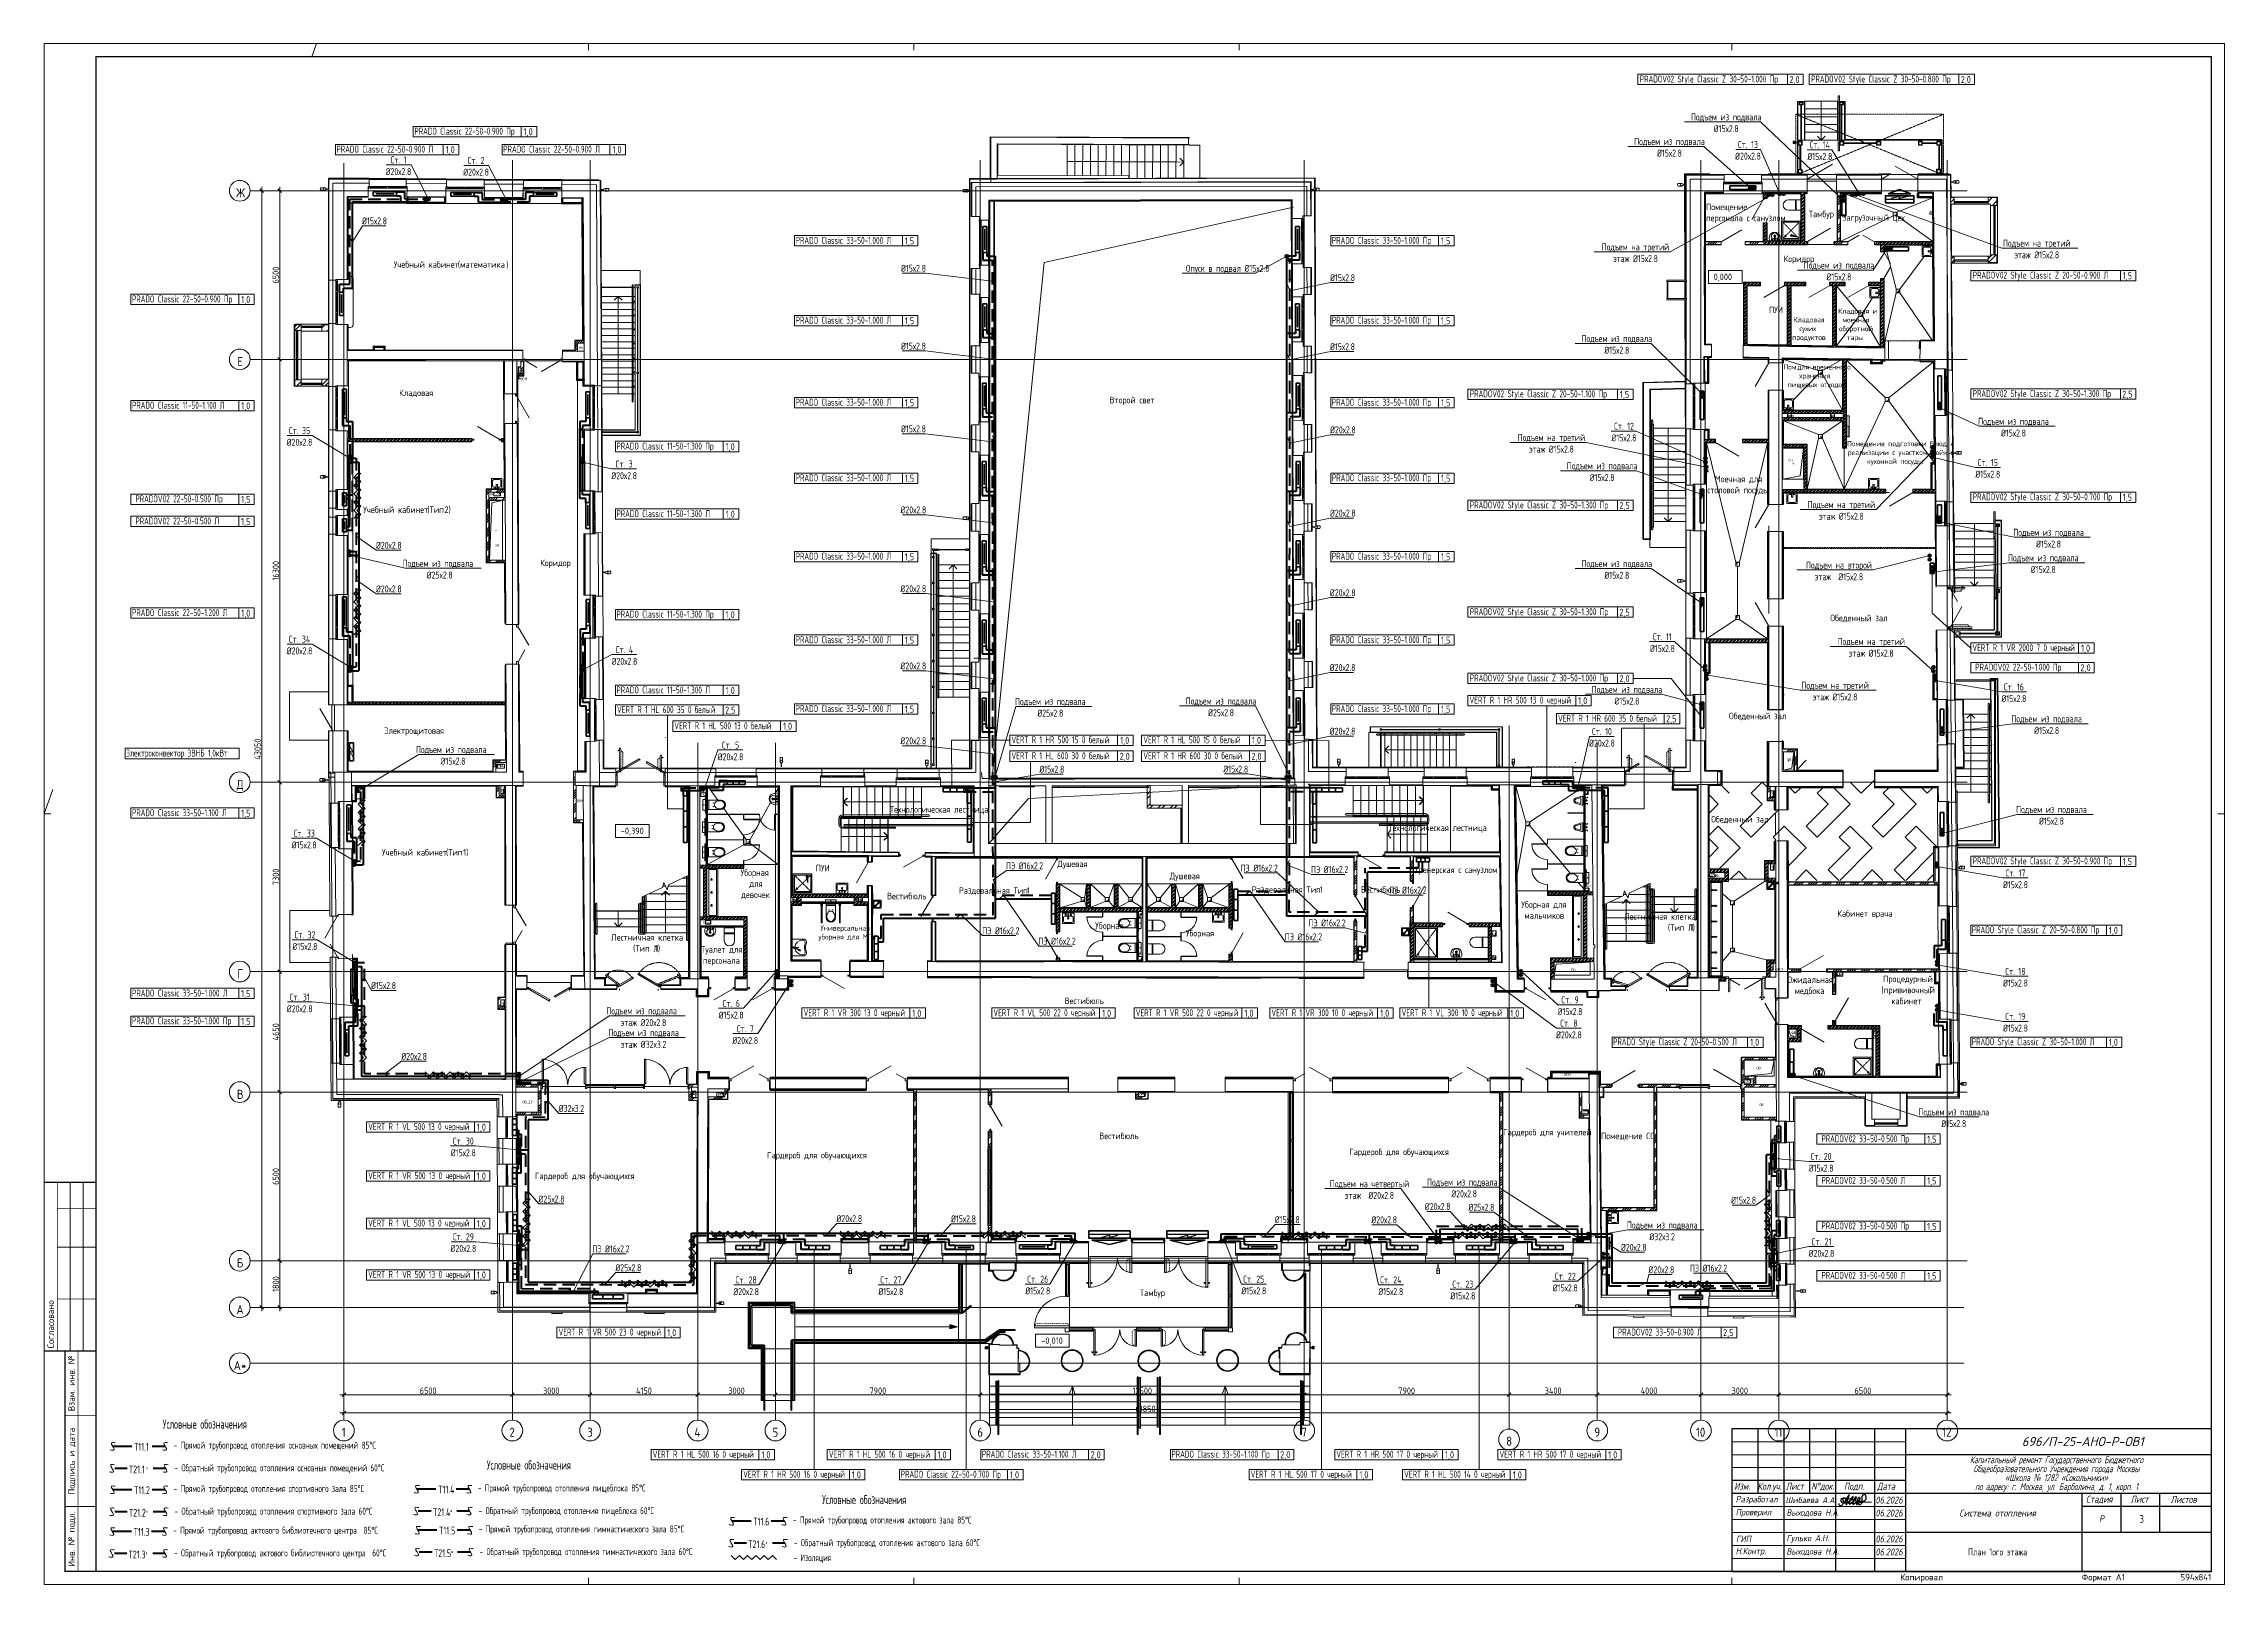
# Model space of a CAD drawing. Header units: millimetres. Extents: x -3929 to 624051, y 52832 to 514950.
# Drawn here: x 154873 to 238998, y 145707 to 205107 of the extents above; entities that cross this region are included whole.
import ezdxf
from ezdxf import colors
from ezdxf.entities.mleader import LeaderData, LeaderLine
from ezdxf.enums import TextEntityAlignment as Align
from ezdxf.math import Vec2, Vec3

# ---------------------------------------------------------------- set-up
doc = ezdxf.new("R2010")
doc.units = ezdxf.units.MM
for name, pattern in [('ADSK_Линия сетки', [25, 20, -2.5, 0, -2.5]), ('ADSK_Пунктирная_п1', [0.53, 0, -0.53]), ('ADSK_Штриховая_ш2 п1', [3, 2, -1]), ('ADSK_Штриховая_ш3 п1_5', [4.5, 3, -1.5]), ('ADSK_Штрихпунктирная 2 точки_ш15 п1_5 п1_5 п1_5', [19.5, 15, -1.5, 0, -1.5, 0, -1.5]), ('GOST2.303 4', [7, 5, -2, 0]), ('Hidden', [7.14375, 4.7625, -2.38125])]:
    doc.linetypes.add(name, pattern=pattern)
for name, color, linetype in [('9_Форматы', 7, 'Continuous'), ('ПРИБОРЫ', 3, 'Continuous'), ('статистика приборов', 252, 'Continuous'), ('стояки', 7, 'Continuous'), ('т21.4', 142, 'Continuous')]:
    doc.layers.add(name, color=color, linetype=linetype)
doc.layers.add('9_Форматы надписи', color=7, linetype='Continuous', plot=False)
for name, color, linetype, lineweight in [('_ Окна', 7, 'Continuous', 9), ('_надписи ОВ', 7, 'Continuous', 20), ('Shtamp', 7, 'Continuous', 35), ('Аннотация', 7, 'Continuous', 18), ('АР-ШТАМП', 7, 'Continuous', 15), ('Витраж', 7, 'Continuous', 9), ('Двери', 7, 'Continuous', 9), ('Двери открывание', 7, 'Continuous', 9), ('Колонны', 7, 'Continuous', 18), ('Лестницы', 7, 'Continuous', 9), ('Марки помещений', 7, 'Continuous', 20), ('Обобщенные модели', 7, 'Continuous', 18), ('Оборудование', 7, 'Continuous', 18), ('ОВ-ИЗОЛЯЦИЯ', 7, 'Continuous', 25), ('ОВ-О-Оборудование', 32, 'Continuous', 35), ('ОВ-рамка', 7, 'Continuous', 30), ('ОВ-ТЕКСТ', 7, 'Continuous', 25), ('Ограждение', 7, 'Continuous', 9), ('Окна', 7, 'Continuous', 9), ('Оси', 253, 'Continuous', 9), ('Отметки', 7, 'Continuous', 9), ('Пандусы', 7, 'Continuous', 18), ('Панели витража', 7, 'Continuous', 9), ('Перекрытие', 7, 'Continuous', 18), ('Размеры', 7, 'Continuous', 9), ('Сантехника', 7, 'Continuous', 18), ('Стены внутренние', 7, 'Continuous', 18), ('Стены наружные', 7, 'Continuous', 18), ('Стены несущие', 7, 'Continuous', 30), ('Стены отделка', 7, 'Continuous', 30), ('Стены перегородки', 7, 'Continuous', 30), ('Стены разрез', 7, 'Continuous', 35), ('Стены штриховка', 7, 'Continuous', 9), ('Стрелки вверх', 7, 'Continuous', 18), ('ТЕКСТ', 252, 'Continuous', 13), ('Узлы', 7, 'Continuous', 18)]:
    doc.layers.add(name, color=color, linetype=linetype, lineweight=lineweight)
doc.layers.add('Линии', color=7, linetype='Continuous', lineweight=9, true_color=0x00a600)
for name, color, linetype, true_color in [('Подпись', 7, 'Continuous', 0x082cf7), ('т11.1', 1, 'Continuous', 0xff0000), ('т11.2', 7, 'Continuous', 0x6d366d), ('т11.3', 7, 'Continuous', 0xb82e00), ('т11.4', 7, 'Continuous', 0xd600d6), ('т11.5', 7, 'Continuous', 0x750000), ('т21.1', 5, 'Continuous', 0x0000ff), ('т21.2', 7, 'Continuous', 0x004285), ('т21.3', 7, 'Continuous', 0x005c45), ('т21.5', 7, 'Continuous', 0x000061)]:
    doc.layers.add(name, color=color, linetype=linetype, true_color=true_color)
doc.styles.add('GOST 2.304', font='CS_Gost2304.shx')
doc.styles.add('GOST Common', font='GOST_Common.ttf', dxfattribs={"width": 0.9, "height": 350})
doc.styles.add('GOST Common_1', font='GOST_Common.ttf', dxfattribs={"width": 0.9, "height": 250})
doc.styles.add('GOST Common_2', font='GOST_Common.ttf', dxfattribs={"width": 0.9, "height": 250})
doc.styles.add('GOST Common_3', font='GOST_Common.ttf', dxfattribs={"width": 0.8, "height": 350})
doc.styles.add('GOST Common_5', font='GOST_Common.ttf', dxfattribs={"width": 0.9, "height": 200})
doc.styles.add('ГОСТ', font='isocpeur.ttf', dxfattribs={"width": 0.8, "height": 250})
doc.styles.add('М2', font='isocpeui.ttf', dxfattribs={"width": 0.8})
doc.styles.add('РАЗМЕРНЫЙ', font='simplex.shx', dxfattribs={"width": 0.6, "oblique": 15})
doc.styles.add('СТИЛЬ', font='simplex.shx', dxfattribs={"width": 0.65})

msp = doc.modelspace()

# ---------------------------------------------------------------- texts
at = {"layer": '_надписи ОВ', "ltscale": 10, "style": 'СТИЛЬ', "width": 0.6}
for s, height, p in [('Условные обозначения', 350, (159471.207, 151708.329)), ('- Прямой трубопровод отопления основных помещений 85%%DС', 270, (159891.102, 150937.578)), ('- Обратный трубопровод отопления основных помещений 60%%DС', 270, (159924.347, 150064.548)), ('Условные обозначения', 350, (171970.219, 150132.406)), ('- Прямой трубопровод отопления спортивного зала 85%%DС', 270, (159891.102, 149265.373)), ('- Прямой трубопровод отопления пищеблока 85%%DС', 270, (171623.841, 149287.132)), ('Условные обозначения', 350, (184905.247, 148798.933)), ('- Обратный трубопровод отопления спортивного зала 60%%DС', 270, (159924.347, 148392.343)), ('- Обратный трубопровод отопления пищеблока 60%%DС', 270, (171657.086, 148414.101)), ('- Прямой трубопровод отопления актового зала 85%%DС', 270, (183780.635, 148052.002)), ('- Прямой трубопровод актового библиотечного центра  85%%DС', 270, (159874.991, 147655.769)), ('- Прямой трубопровод отопления гимнастического зала 85%%DС', 270, (171658.149, 147706.419)), ('- Обратный трубопровод отопления актового зала 60%%DС', 270, (183813.879, 147178.972)), ('- Обратный трубопровод актового библиотечного центра  60%%DС', 270, (159908.235, 146782.739)), ('- Обратный трубопровод отопления гимнастического зала 60%%DС', 270, (171691.394, 146833.389)), (' - Изоляция', 270, (183673.792, 146601.614))]:
    msp.add_text(s, height=height, dxfattribs=at).set_placement(p)
at = {"layer": '_надписи ОВ', "ltscale": 10, "char_height": 300, "width": 16480.02357, "attachment_point": 1, "line_spacing_factor": 0.7, "style": 'СТИЛЬ'}
for s, insert in [('Т11.1', (158367.669, 151161.804)), ('Т21.1 ', (158168.569, 150287.834)), ('Т11.2', (158367.669, 149489.598)), ('Т11.4', (170100.408, 149511.357)), ('Т21.2 ', (158168.569, 148615.629)), ('Т21.4 ', (169901.308, 148637.388)), ('Т11.6', (182257.201, 148276.228)), ('Т11.3', (158351.557, 147879.994)), ('Т11.5', (170134.716, 147930.644)), ('Т21.6 ', (182058.101, 147402.258)), ('Т21.3 ', (158152.457, 147006.025)), ('Т21.5 ', (169935.616, 147056.675))]:
    msp.add_mtext(s, dxfattribs=dict(at, insert=insert))
at = {"layer": 'статистика приборов', "color": 7, "style": 'СТИЛЬ', "width": 0.6}
for s, p in [('PRADOV02 Style Classic Z 30-50-1.000 Пр      ', (216450.62, 203608.609)), ('PRADOV02 Style Classic Z 30-50-0.800 Пр      ', (223058.273, 203608.609)), ('PRADO Classic 22-50-0.900 Л      ', (166171.915, 200905.249)), ('PRADO Classic 22-50-0.900 Пр      ', (169177.593, 201597.428)), ('PRADO Classic 22-50-0.900 Л      ', (172603.817, 200905.249)), ('PRADO Classic 33-50-1.000 Л      ', (183885.814, 197387.279)), ('PRADO Classic 33-50-1.000 Пр     ', (204570.439, 197387.279)), ('PRADOV02 Style Classic Z 20-50-0.900 Л      ', (229290.574, 196046.836)), ('PRADO Classic 22-50-0.900 Пр      ', (158283.696, 195128.418)), ('PRADO Classic 33-50-1.000 Л      ', (183885.814, 194311.143)), ('PRADO Classic 33-50-1.000 Пр     ', (204570.439, 194311.143)), ('PRADO Classic 11-50-1.100 Л      ', (158283.696, 191030.041)), ('PRADO Classic 33-50-1.000 Л      ', (183885.814, 191146.543)), ('PRADO Classic 33-50-1.000 Пр     ', (204570.439, 191146.543)), ('PRADOV02 Style Classic Z 20-50-1.100 Пр      ', (209892.618, 191472.312)), ('PRADOV02 Style Classic Z 30-50-1.300 Пр      ', (229290.574, 191480.974)), ('PRADO Classic 11-50-1.300 Пр      ', (176971.999, 189456.909)), ('PRADO Classic 33-50-1.000 Л      ', (183885.814, 188234.467)), ('PRADO Classic 33-50-1.000 Пр     ', (204570.439, 188234.467)), ('PRADOV02 22-50-0.500 Пр      ', (158415.331, 187424.176)), ('PRADOV02 Style Classic Z 30-50-0.700 Пр      ', (229290.574, 187502.814)), ('PRADOV02 22-50-0.500 Л      ', (158415.331, 186569.16)), ('PRADO Classic 11-50-1.300 Л      ', (176971.999, 186851.648)), ('PRADOV02 Style Classic Z 30-50-1.300 Пр      ', (209892.618, 187188.131)), ('PRADO Classic 33-50-1.000 Л      ', (183885.814, 185211.308)), ('PRADO Classic 33-50-1.000 Пр     ', (204570.439, 185211.308)), ('PRADO Classic 22-50-1.200 Л      ', (158283.696, 183035.999)), ('PRADO Classic 11-50-1.300 Пр      ', (176971.999, 182977.737)), ('PRADOV02 Style Classic Z 30-50-1.300 Пр      ', (209892.618, 183071.064)), ('PRADO Classic 33-50-1.000 Л      ', (183885.814, 181991.619)), ('PRADO Classic 33-50-1.000 Пр     ', (204570.439, 181991.619)), ('VERT R 1 VR 2000 7 0 черный ', (229277.163, 181683.882)), ('PRADOV02 22-50-1.000 Пр      ', (229387.912, 180934.885)), ('PRADO Classic 11-50-1.300 Л      ', (176971.999, 180054.461)), ('PRADOV02 Style Classic Z 30-50-1.000 Пр      ', (209892.618, 180515.644)), ('VERT R 1 HL 600 35 0 белый ', (176994.249, 179297.65)), ('PRADO Classic 33-50-1.000 Л      ', (183885.814, 179335.559)), ('PRADO Classic 33-50-1.000 Пр     ', (204570.439, 179335.559)), ('VERT R 1 HR 500 13 0 черный ', (209879.207, 179662.994)), ('VERT R 1 HR 600 35 0 белый ', (213294.926, 178961.209)), ('VERT R 1 HL 500 13 0 белый ', (179205.172, 178675.299)), ('VERT R 1 HR 500 15 0 белый ', (192209.753, 178133.874)), ('VERT R 1 HL 500 15 0 белый ', (197295.352, 178133.874)), ('Электроконвектор ЭВНБ 1,0кВт', (158062.107, 177621.632)), ('VERT R 1 HL 600 30 0 белый ', (192209.753, 177518.199)), ('VERT R 1 HR 600 30 0 белый ', (197295.352, 177518.199)), ('PRADO Classic 33-50-1.100 Л      ', (158283.696, 175322.696)), ('PRADOV02 Style Classic Z 30-50-0.900 Пр      ', (229290.574, 173464.614)), ('PRADO Style Classic Z 20-50-0.800 Пр      ', (229256.277, 170807.26)), ('PRADO Classic 33-50-1.000 Л      ', (158283.696, 168369.98)), ('PRADO Classic 33-50-1.000 Пр      ', (158283.696, 167299.206)), ('VERT R 1 VR 300 13 0 черный ', (184191.114, 167611.546)), ('VERT R 1 VL 500 22 0 черный ', (191512.324, 167611.546)), ('VERT R 1 VR 500 22 0 черный ', (197004.018, 167611.546)), ('VERT R 1 VR 300 10 0 черный ', (202238.97, 167611.546)), ('VERT R 1 VL 300 10 0 черный ', (207259.614, 167611.546)), ('PRADO Style Classic Z 20-50-0.500 Л      ', (215418.041, 166490.76)), ('PRADO Style Classic Z 30-50-1.000 Л      ', (229256.277, 166490.76)), ('VERT R 1 VL 500 13 0 черный ', (167394.4, 163219.755)), ('PRADOV02 33-50-0.500 Пр      ', (223454.916, 162753.344)), ('VERT R 1 VR 500 13 0 черный ', (167394.4, 161331.011)), ('PRADOV02 33-50-0.500 Л      ', (223454.916, 161145.315)), ('VERT R 1 VL 500 13 0 черный ', (167394.4, 159500.866)), ('PRADOV02 33-50-0.500 Пр      ', (223454.916, 159394.796)), ('VERT R 1 VR 500 13 0 черный ', (167394.4, 157520.708)), ('PRADOV02 33-50-0.500 Л      ', (223454.916, 157483.396)), ('VERT R 1 VR 500 23 0 черный ', (174737.395, 155298.345)), ('PRADOV02 33-50-0.900 Л      ', (215604.21, 155298.345)), ('VERT R 1 HL 500 16 0 черный ', (178369.768, 150588.745)), ('VERT R 1 HL 500 16 0 черный ', (185165.442, 150588.745)), ('PRADO Classic 33-50-1.100 Л      ', (191069.587, 150592.626)), ('PRADO Classic 33-50-1.100 Пр      ', (198383.026, 150592.626)), ('VERT R 1 HR 500 17 0 черный ', (204740.982, 150588.745)), ('VERT R 1 HR 500 17 0 черный ', (211036.628, 150588.745)), ('VERT R 1 HR 500 16 0 черный ', (181860.111, 149817.554)), ('PRADO Classic 22-50-0.700 Пр      ', (187938.558, 149817.554)), ('VERT R 1 HL 500 17 0 черный ', (201437.12, 149817.554)), ('VERT R 1 HL 500 14 0 черный ', (207357.045, 149817.554))]:
    msp.add_text(s, height=270, dxfattribs=at).set_placement(p)
at = {"layer": 'статистика приборов', "color": 7, "style": 'СТИЛЬ', "width": 0.7}
for s, p in [('2,0', (222416.476, 203587.207)), ('2,0', (229024.129, 203587.207)), ('1,0', (170559.625, 200883.847)), ('1,0', (173565.302, 201576.026)), ('1,0', (176991.526, 200883.847)), ('1,5', (188273.523, 197365.877)), ('1,5', (208958.148, 197365.877)), ('1,5', (235256.431, 196025.434)), ('1,0', (162671.405, 195107.016)), ('1,5', (188273.523, 194289.741)), ('1,5', (208958.148, 194289.741)), ('1,0', (162671.405, 191008.639)), ('1,5', (188273.523, 191125.141)), ('1,5', (208958.148, 191125.141)), ('1,5', (215858.475, 191450.91)), ('2,5', (235256.431, 191459.572)), ('1,0', (181359.709, 189435.507)), ('1,5', (188273.523, 188213.065)), ('1,5', (208958.148, 188213.065)), ('1,5', (162671.405, 187402.774)), ('1,5', (235256.431, 187481.412)), ('1,5', (162671.405, 186547.758)), ('1,0', (181359.709, 186830.246)), ('2,5', (215858.475, 187166.729)), ('1,5', (188273.523, 185189.906)), ('1,5', (208958.148, 185189.906)), ('1,0', (162671.405, 183014.597)), ('1,0', (181359.709, 182956.335)), ('2,5', (215858.475, 183049.662)), ('1,5', (188273.523, 181970.217)), ('1,5', (208958.148, 181970.217)), ('1,0', (233643.987, 181662.48)), ('2,0', (233643.987, 180913.483)), ('1,0', (181359.709, 180033.059)), ('2,0', (215858.475, 180494.242)), ('2,5', (181361.073, 179276.248)), ('1,5', (188273.523, 179314.157)), ('1,5', (208958.148, 179314.157)), ('1,0', (214246.031, 179641.592)), ('2,5', (217661.75, 178939.807)), ('1,0', (183571.995, 178653.897)), ('1,0', (196576.576, 178112.472)), ('1,0', (201662.175, 178112.472)), ('2,0', (196576.576, 177496.797)), ('2,0', (201662.175, 177496.797)), ('1,5', (162671.405, 175301.294)), ('1,5', (235256.431, 173443.212)), ('1,0', (234715.649, 170785.858)), ('1,5', (162671.405, 168348.578)), ('1,5', (162671.405, 167277.804)), ('1,0', (188557.938, 167590.144)), ('1,0', (195879.147, 167590.144)), ('1,0', (201370.842, 167590.144)), ('1,0', (206605.793, 167590.144)), ('1,0', (211626.437, 167590.144)), ('1,0', (220877.413, 166469.358)), ('1,0', (234715.649, 166469.358)), ('1,0', (171761.224, 163198.353)), ('1,5', (227710.991, 162731.942)), ('1,0', (171761.224, 161309.609)), ('1,5', (227710.991, 161123.913)), ('1,0', (171761.224, 159479.464)), ('1,5', (227710.991, 159373.394)), ('1,0', (171761.224, 157499.306)), ('1,5', (227710.991, 157461.994)), ('1,0', (179104.219, 155276.943)), ('2,5', (219860.285, 155276.943)), ('1,0', (182736.591, 150567.343)), ('1,0', (189532.265, 150567.343)), ('2,0', (195457.297, 150571.224)), ('2,0', (202770.736, 150571.224)), ('1,0', (209107.805, 150567.343)), ('1,0', (215403.452, 150567.343)), ('1,0', (186226.935, 149796.152)), ('1,0', (192326.267, 149796.152)), ('1,0', (205803.943, 149796.152)), ('1,0', (211723.868, 149796.152))]:
    msp.add_text(s, height=270, dxfattribs=at).set_placement(p, align=Align.CENTER)
at = {"layer": 'ТЕКСТ', "transparency": 33554687, "attachment_point": 5, "style": 'СТИЛЬ'}
for s, insert, char_height, width in [('\\pxi1,sm0.75;{\\C7;3}', (235661.248, 148225.517), 300, 6768.52482), ('\\pxi1,sm0.75;{\\C7;План 1ого этажа}', (230114.01, 146956.79), 270, 6535.64473)]:
    msp.add_mtext(s, dxfattribs=dict(at, insert=insert, char_height=char_height, width=width))

# ---------------------------------------------------------------- blocks, each defined once
blk = doc.blocks.new('*U2937')
at = {"layer": 'ОВ-О-Оборудование', "color": 32, "ltscale": 0.1, "true_color": 0xcd6928}
for p, q in [((450, 75), (-450, 75)), ((-450, 75), (-450, -75)), ((-350, 0), (350, 0)), ((450, -75), (450, 75)), ((-450, -75), (450, -75))]:
    blk.add_line(p, q, dxfattribs=at)
blk = doc.blocks.new('*U2874')
at = {"layer": 'ОВ-О-Оборудование', "color": 32, "ltscale": 0.1, "true_color": 0xcd6928}
for p, q in [((500, 75), (-500, 75)), ((-500, 75), (-500, -75)), ((-400, 0), (400, 0)), ((500, -75), (500, 75)), ((-500, -75), (500, -75))]:
    blk.add_line(p, q, dxfattribs=at)
blk = doc.blocks.new('*U2878')
at = {"layer": 'ОВ-О-Оборудование', "color": 32, "ltscale": 0.1, "true_color": 0xcd6928}
for p, q in [((350, 75), (-350, 75)), ((-350, 75), (-350, -75)), ((-117, 75), (-117, -75)), ((117, 75), (117, -75)), ((350, -75), (350, 75)), ((-350, -75), (350, -75))]:
    blk.add_line(p, q, dxfattribs=at)
blk = doc.blocks.new('*U2948')
at = {"layer": 'ОВ-О-Оборудование', "color": 32, "ltscale": 0.1, "true_color": 0xcd6928}
for p, q in [((900, 75), (-900, 75)), ((-900, 75), (-900, -75)), ((-300, 75), (-300, -75)), ((300, 75), (300, -75)), ((900, -75), (900, 75)), ((-900, -75), (900, -75))]:
    blk.add_line(p, q, dxfattribs=at)
blk = doc.blocks.new('*U2934')
at = {"layer": 'ОВ-О-Оборудование', "color": 32, "ltscale": 0.1, "true_color": 0xcd6928}
for p, q in [((550, 75), (-550, 75)), ((-550, 75), (-550, -75)), ((-450, 0), (450, 0)), ((550, -75), (550, 75)), ((-550, -75), (550, -75))]:
    blk.add_line(p, q, dxfattribs=at)
blk = doc.blocks.new('*U2935')
at = {"layer": 'ОВ-О-Оборудование', "color": 32, "ltscale": 0.1, "true_color": 0xcd6928}
for p, q in [((250, 75), (-250, 75)), ((-250, 75), (-250, -75)), ((-150, 0), (150, 0)), ((250, -75), (250, 75)), ((-250, -75), (250, -75))]:
    blk.add_line(p, q, dxfattribs=at)
blk = doc.blocks.new('*U2938')
at = {"layer": 'ОВ-О-Оборудование', "color": 32, "ltscale": 0.1, "true_color": 0xcd6928}
for p, q in [((600, 75), (-600, 75)), ((-600, 75), (-600, -75)), ((-500, 0), (500, 0)), ((600, -75), (600, 75)), ((-600, -75), (600, -75))]:
    blk.add_line(p, q, dxfattribs=at)
blk = doc.blocks.new('*U2939')
at = {"layer": 'ОВ-О-Оборудование', "color": 32, "ltscale": 0.1, "true_color": 0xcd6928}
for p, q in [((325, 75), (-325, 75)), ((-325, 75), (-325, -75)), ((-108, 75), (-108, -75)), ((108, 75), (108, -75)), ((325, -75), (325, 75)), ((-325, -75), (325, -75))]:
    blk.add_line(p, q, dxfattribs=at)
blk = doc.blocks.new('*U2940')
at = {"layer": 'ОВ-О-Оборудование', "color": 32, "ltscale": 0.1, "true_color": 0xcd6928}
for p, q in [((600, 75), (-600, 75)), ((-600, 75), (-600, -75)), ((-200, 75), (-200, -75)), ((200, 75), (200, -75)), ((600, -75), (600, 75)), ((-600, -75), (600, -75))]:
    blk.add_line(p, q, dxfattribs=at)
blk = doc.blocks.new('*U2941')
at = {"layer": 'ОВ-О-Оборудование', "color": 32, "ltscale": 0.1, "true_color": 0xcd6928}
for p, q in [((400, 75), (-400, 75)), ((-400, 75), (-400, -75)), ((-133, 75), (-133, -75)), ((133, 75), (133, -75)), ((400, -75), (400, 75)), ((-400, -75), (400, -75))]:
    blk.add_line(p, q, dxfattribs=at)
blk = doc.blocks.new('*U2936')
at = {"layer": 'ОВ-О-Оборудование', "color": 32, "ltscale": 0.1, "true_color": 0xcd6928}
for p, q in [((350, 75), (-350, 75)), ((-350, 75), (-350, -75)), ((-250, 0), (250, 0)), ((350, -75), (350, 75)), ((-350, -75), (350, -75))]:
    blk.add_line(p, q, dxfattribs=at)
blk = doc.blocks.new('*U2942')
at = {"layer": 'ОВ-О-Оборудование', "color": 32, "ltscale": 0.1, "true_color": 0xcd6928}
for p, q in [((450, 75), (-450, 75)), ((-450, 75), (-450, -75)), ((-150, 75), (-150, -75)), ((150, 75), (150, -75)), ((450, -75), (450, 75)), ((-450, -75), (450, -75))]:
    blk.add_line(p, q, dxfattribs=at)
blk = doc.blocks.new('*U2943')
at = {"layer": 'ОВ-О-Оборудование', "color": 32, "ltscale": 0.1, "true_color": 0xcd6928}
for p, q in [((250, 75), (-250, 75)), ((-250, 75), (-250, -75)), ((250, -75), (250, 75)), ((-250, -75), (250, -75))]:
    blk.add_line(p, q, dxfattribs=at)
at = {"layer": 'ОВ-О-Оборудование', "color": 32, "lineweight": 0, "ltscale": 10, "true_color": 0xcd6928, "style": 'GOST 2.304'}
blk.add_attdef('Маркировка', text='', height=180, dxfattribs=at).set_placement((0, -90), align=Align.CENTER)
blk = doc.blocks.new('*U2881')
at = {"layer": 'ОВ-О-Оборудование', "color": 32, "ltscale": 0.1, "true_color": 0xcd6928}
for p, q in [((500, 75), (-500, 75)), ((-500, 75), (-500, -75)), ((500, -75), (500, 75)), ((-500, -75), (500, -75))]:
    blk.add_line(p, q, dxfattribs=at)
at = {"layer": 'ОВ-О-Оборудование', "color": 32, "lineweight": 0, "ltscale": 10, "true_color": 0xcd6928, "style": 'GOST 2.304'}
blk.add_attdef('Маркировка', text='', height=180, dxfattribs=at).set_placement((0, -90), align=Align.CENTER)
blk = doc.blocks.new('*U2944')
at = {"layer": 'ОВ-О-Оборудование', "color": 32, "ltscale": 0.1, "true_color": 0xcd6928}
for p, q in [((400, 75), (-400, 75)), ((-400, 75), (-400, -75)), ((400, -75), (400, 75)), ((-400, -75), (400, -75))]:
    blk.add_line(p, q, dxfattribs=at)
at = {"layer": 'ОВ-О-Оборудование', "color": 32, "lineweight": 0, "ltscale": 10, "true_color": 0xcd6928, "style": 'GOST 2.304'}
blk.add_attdef('Маркировка', text='', height=180, dxfattribs=at).set_placement((0, -90), align=Align.CENTER)
blk = doc.blocks.new('*U2949')
at = {"layer": 'ОВ-О-Оборудование', "color": 32, "ltscale": 0.1, "true_color": 0xcd6928}
for p, q in [((750, 75), (-750, 75)), ((-750, 75), (-750, -75)), ((-250, 75), (-250, -75)), ((250, 75), (250, -75)), ((750, -75), (750, 75)), ((-750, -75), (750, -75))]:
    blk.add_line(p, q, dxfattribs=at)
blk = doc.blocks.new('*U2933')
at = {"layer": 'ОВ-О-Оборудование', "color": 32, "ltscale": 0.1, "true_color": 0xcd6928}
for p, q in [((250, 75), (-250, 75)), ((-250, 75), (-250, -75)), ((-83, 75), (-83, -75)), ((83, 75), (83, -75)), ((250, -75), (250, 75)), ((-250, -75), (250, -75))]:
    blk.add_line(p, q, dxfattribs=at)
blk = doc.blocks.new('*U2946')
at = {"layer": 'ОВ-О-Оборудование', "color": 32, "ltscale": 0.1, "true_color": 0xcd6928}
for p, q in [((650, 75), (-650, 75)), ((-650, 75), (-650, -75)), ((650, -75), (650, 75)), ((-650, -75), (650, -75))]:
    blk.add_line(p, q, dxfattribs=at)
at = {"layer": 'ОВ-О-Оборудование', "color": 32, "lineweight": 0, "ltscale": 10, "true_color": 0xcd6928, "style": 'GOST 2.304'}
blk.add_attdef('Маркировка', text='', height=180, dxfattribs=at).set_placement((0, -90), align=Align.CENTER)
blk = doc.blocks.new('*U2947')
at = {"layer": 'ОВ-О-Оборудование', "color": 32, "ltscale": 0.1, "true_color": 0xcd6928}
for p, q in [((550, 75), (-550, 75)), ((-550, 75), (-550, -75)), ((550, -75), (550, 75)), ((-550, -75), (550, -75))]:
    blk.add_line(p, q, dxfattribs=at)
at = {"layer": 'ОВ-О-Оборудование', "color": 32, "lineweight": 0, "ltscale": 10, "true_color": 0xcd6928, "style": 'GOST 2.304'}
blk.add_attdef('Маркировка', text='', height=180, dxfattribs=at).set_placement((0, -90), align=Align.CENTER)
blk = doc.blocks.new('*U2883')
at = {"layer": 'ОВ-О-Оборудование', "color": 32, "ltscale": 0.1, "true_color": 0xcd6928}
for p, q in [((450, 75), (-450, 75)), ((-450, 75), (-450, -75)), ((450, -75), (450, 75)), ((-450, -75), (450, -75))]:
    blk.add_line(p, q, dxfattribs=at)
at = {"layer": 'ОВ-О-Оборудование', "color": 32, "lineweight": 0, "ltscale": 10, "true_color": 0xcd6928, "style": 'GOST 2.304'}
blk.add_attdef('Маркировка', text='', height=180, dxfattribs=at).set_placement((0, -90), align=Align.CENTER)
blk = doc.blocks.new('*U2880')
at = {"layer": 'ОВ-О-Оборудование', "color": 32, "ltscale": 0.1, "true_color": 0xcd6928}
for p, q in [((350, 75), (-350, 75)), ((-350, 75), (-350, -75)), ((350, -75), (350, 75)), ((-350, -75), (350, -75))]:
    blk.add_line(p, q, dxfattribs=at)
at = {"layer": 'ОВ-О-Оборудование', "color": 32, "lineweight": 0, "ltscale": 10, "true_color": 0xcd6928, "style": 'GOST 2.304'}
blk.add_attdef('Маркировка', text='', height=180, dxfattribs=at).set_placement((0, -90), align=Align.CENTER)
blk = doc.blocks.new('*U2945')
at = {"layer": 'ОВ-О-Оборудование', "color": 32, "ltscale": 0.1, "true_color": 0xcd6928}
for p, q in [((200, 75), (-200, 75)), ((-200, 75), (-200, -75)), ((-67, 75), (-67, -75)), ((67, 75), (67, -75)), ((200, -75), (200, 75)), ((-200, -75), (200, -75))]:
    blk.add_line(p, q, dxfattribs=at)
blk = doc.blocks.new('_Oblique')
at = {"color": 0, "linetype": 'ByBlock', "lineweight": -2}
blk.add_line((-0.5, -0.5), (0.5, 0.5), dxfattribs=at)
blk = doc.blocks.new('1 этаж')
at = {"layer": 'Аннотация', "lineweight": 5}
for points in [[(413290, -212565), (413010, -212450), (412990, -212526)], [(375088, -237464), (375090, -237161), (375011, -237171)], [(412247, -237497), (412550, -237499), (412540, -237421)]]:
    blk.add_hatch(color=253, dxfattribs=at).paths.add_polyline_path(points)
at = {"layer": 'Колонны', "lineweight": 5}
for points in [[(382202, -255258), (382204, -255258), (382213, -255191), (382233, -255127), (382263, -255066), (382303, -255012), (382352, -254965), (382408, -254928), (382474, -254899), (382538, -254883), (382603, -254877), (382603, -254870), (382532, -254877), (382470, -254893), (382414, -254917), (382359, -254951), (382311, -254994), (382269, -255045), (382237, -255101), (382213, -255165), (382200, -255226), (382199, -255258), (382201, -255258)], [(393530, -255274), (393533, -255274), (393530, -255202), (393539, -255137), (393560, -255072), (393591, -255010), (393634, -254955), (393678, -254913), (393734, -254875), (393795, -254847), (393861, -254830), (393928, -254824), (393928, -254818), (393857, -254824), (393787, -254844), (393731, -254869), (393674, -254908), (393621, -254960), (393581, -255014), (393551, -255075), (393532, -255139), (393523, -255205), (393523, -255206), (393526, -255274), (393529, -255274)], [(394325, -255182), (394331, -255182), (394315, -255104), (394300, -255065), (394278, -255022), (394271, -255009), (394245, -254972), (394226, -254950), (394192, -254917), (394175, -254904), (394131, -254874), (394119, -254867), (394063, -254841), (393995, -254824), (393928, -254818), (393928, -254824), (394000, -254831), (394056, -254845), (394116, -254871), (394170, -254906), (394218, -254950), (394259, -255000), (394291, -255057), (394313, -255119), (394321, -255162)], [(383269, -256310), (383294, -256308), (383330, -256299), (383358, -256291), (383398, -256275), (383441, -256251), (383481, -256223), (383498, -256207), (383529, -256176), (383543, -256160), (383575, -256113), (383581, -256103), (383608, -256044), (383625, -255976), (383631, -255909), (383624, -255909), (383618, -255982), (383599, -256049), (383566, -256117), (383527, -256171), (383476, -256220), (383417, -256259), (383347, -256289), (383276, -256304), (383269, -256306), (383269, -256309)], [(385289, -256292), (385361, -256285), (385428, -256267), (385492, -256237), (385550, -256197), (385603, -256143), (385642, -256086), (385671, -256023), (385688, -255956), (385693, -255886), (385688, -255886), (385682, -255956), (385664, -256023), (385634, -256086), (385595, -256143), (385545, -256192), (385488, -256232), (385425, -256261), (385358, -256279), (385289, -256285), (385219, -256279), (385150, -256260), (385090, -256232), (385033, -256192), (384983, -256143), (384944, -256086), (384914, -256023), (384896, -255956), (384889, -255886), (384883, -255886), (384891, -255962), (384908, -256025), (384938, -256089), (384979, -256148), (385033, -256200), (385090, -256239), (385153, -256268), (385222, -256286), (385281, -256291)], [(388247, -256304), (388317, -256298), (388385, -256280), (388449, -256250), (388507, -256209), (388560, -256155), (388599, -256098), (388628, -256035), (388646, -255968), (388652, -255899), (388645, -255899), (388639, -255968), (388621, -256035), (388592, -256098), (388552, -256155), (388503, -256204), (388446, -256244), (388383, -256273), (388316, -256291), (388247, -256297), (388176, -256291), (388108, -256272), (388047, -256244), (387990, -256204), (387941, -256155), (387901, -256098), (387872, -256035), (387854, -255968), (387847, -255899), (387841, -255899), (387849, -255974), (387866, -256037), (387895, -256101), (387937, -256160), (387990, -256212), (388047, -256251), (388110, -256280), (388177, -256298), (388238, -256303)], [(391285, -256279), (391357, -256272), (391424, -256254), (391488, -256224), (391546, -256184), (391599, -256130), (391638, -256073), (391667, -256010), (391685, -255942), (391691, -255873), (391684, -255873), (391678, -255942), (391660, -256010), (391631, -256073), (391591, -256130), (391542, -256179), (391485, -256219), (391422, -256248), (391355, -256266), (391285, -256272), (391215, -256266), (391147, -256247), (391086, -256219), (391029, -256179), (390980, -256130), (390940, -256073), (390911, -256010), (390893, -255942), (390886, -255873), (390880, -255873), (390887, -255949), (390904, -256012), (390934, -256076), (390975, -256135), (391029, -256187), (391086, -256226), (391149, -256255), (391218, -256273), (391264, -256277)]]:
    blk.add_hatch(color=253, dxfattribs=at).paths.add_polyline_path(points)
h = blk.add_hatch(color=253, dxfattribs=at)
h.paths.add_polyline_path([(393283, -256307), (393284, -256305), (393303, -256306), (393303, -256301), (393230, -256296), (393165, -256281), (393100, -256253), (393041, -256213), (392990, -256164), (392948, -256106), (392917, -256042), (392898, -255967), (392892, -255902), (392885, -255902), (392892, -255973), (392909, -256037), (392932, -256090), (392967, -256146), (393015, -256199), (393060, -256235), (393116, -256268), (393177, -256291), (393241, -256305), (393268, -256306)])
h.paths.add_polyline_path([(392897, -255967), (392897, -255967), (392892, -255926)])
at = {"layer": 'Окна', "lineweight": 5}
for points in [[(420614, -211199), (420617, -211196), (419322, -211196), (419324, -211199)], [(419327, -211239), (420614, -211239), (420614, -211199), (419324, -211199), (419324, -211239)], [(420572, -211241), (420612, -211241), (420614, -211239), (419324, -211239), (419327, -211241), (420569, -211241)], [(420569, -211244), (420572, -211241), (419367, -211241), (419369, -211244)], [(420567, -211246), (420569, -211246), (420569, -211244), (419369, -211244), (419369, -211246)], [(420840, -213244), (420842, -213241), (420842, -211351), (420840, -211349), (420840, -213241)], [(420842, -213241), (420882, -213241), (420882, -211351), (420842, -211351), (420842, -213239)], [(420882, -213241), (420885, -213239), (420885, -211354), (420882, -211351), (420882, -213239)], [(420885, -213199), (420887, -213196), (420887, -211396), (420885, -211394), (420885, -213196)], [(420890, -213196), (420890, -211396), (420887, -211396), (420887, -213196)], [(420614, -213449), (420617, -213446), (419322, -213446), (419324, -213449)], [(419327, -213489), (420614, -213489), (420614, -213449), (419324, -213449), (419324, -213489)], [(420572, -213491), (420612, -213491), (420614, -213489), (419324, -213489), (419327, -213491), (420569, -213491)], [(420569, -213494), (420572, -213491), (419367, -213491), (419369, -213494)], [(420567, -213496), (420569, -213496), (420569, -213494), (419369, -213494), (419369, -213496)], [(355377, -218067), (355377, -216177), (355374, -216181), (355374, -218065)], [(355377, -218067), (355417, -218067), (355417, -216177), (355377, -216177), (355377, -218065)], [(355419, -218070), (355419, -216175), (355417, -216177), (355417, -218067)], [(355992, -216046), (355552, -216046), (355549, -216049), (356344, -216049), (356342, -216046), (356316, -216046)], [(355597, -216004), (355554, -216004), (355552, -216006), (356342, -216006), (356339, -216004), (355992, -216004)], [(355552, -216006), (355552, -216046), (356342, -216046), (356342, -216006), (355554, -216006)], [(355992, -216001), (355597, -216001), (355594, -216004), (356299, -216004), (356297, -216001)], [(355597, -215999), (355597, -216001), (356297, -216001), (356297, -215999), (355599, -215999)], [(355369, -218022), (355372, -218022), (355372, -216222), (355369, -216222), (355369, -218020)], [(355374, -218025), (355374, -216220), (355372, -216222), (355372, -218022)], [(355902, -218201), (356342, -218201), (356345, -218199), (355550, -218199), (355552, -218201), (355578, -218201)], [(356342, -218241), (356342, -218201), (355552, -218201), (355552, -218241), (356339, -218241)], [(356297, -218244), (356339, -218244), (356342, -218241), (355552, -218241), (355555, -218244), (355902, -218244)], [(355902, -218246), (356297, -218246), (356300, -218244), (355595, -218244), (355597, -218246)], [(356297, -218249), (356297, -218246), (355597, -218246), (355597, -218249), (356295, -218249)], [(416266, -246724), (417130, -246724), (417132, -246721), (416237, -246721), (416240, -246724)], [(417130, -246763), (417130, -246724), (416240, -246724), (416240, -246763), (417127, -246763)], [(417127, -246766), (417130, -246763), (416240, -246763), (416243, -246766), (417126, -246766)], [(417085, -246769), (417087, -246766), (416282, -246766), (416285, -246769)], [(416285, -246771), (417085, -246771), (417085, -246769), (416285, -246769)]]:
    blk.add_hatch(color=253, dxfattribs=at).paths.add_polyline_path(points)
at = {"layer": 'Размеры', "lineweight": 5}
blk.add_hatch(color=253, dxfattribs=at).paths.add_polyline_path([(380872, -254575), (380572, -254494), (380572, -254655)])
at = {"layer": 'Стены внутренние', "lineweight": 5}
for points in [[(359669, -211225), (359669, -211042), (359629, -211042), (359629, -211225)], [(361082, -211265), (361122, -211265), (361122, -211042), (361082, -211042), (361082, -211225)], [(365603, -211233), (365643, -211233), (365643, -211083), (365603, -211083), (365603, -211111)], [(417947, -210998), (417947, -210868), (417907, -210868), (417907, -210998)], [(418493, -211038), (418493, -211038), (418493, -210998), (417907, -210998), (417907, -211038), (418182, -211038)], [(361082, -211265), (361082, -211225), (359629, -211225), (359629, -211265), (360124, -211265)], [(366412, -211273), (366412, -211233), (365603, -211233), (365603, -211273), (366412, -211273)], [(358342, -216826), (358742, -216826), (358742, -216786), (358342, -216786)], [(358382, -216919), (358382, -216826), (358342, -216826), (358342, -216919)], [(358782, -216919), (358782, -216786), (358742, -216786), (358742, -216919)], [(366223, -218046), (366223, -217344), (366183, -217345), (366183, -218046), (366221, -218046)], [(409837, -218198), (409837, -217199), (409797, -217199), (409797, -218198)], [(416107, -217403), (416147, -217403), (416147, -217306), (416107, -217306), (416107, -217330)], [(416202, -217443), (416527, -217443), (416527, -217403), (416107, -217403), (416107, -217443), (416196, -217443)], [(416527, -217403), (416527, -217313), (416487, -217312), (416487, -217403), (416518, -217403)], [(366222, -218086), (366447, -218086), (366447, -218046), (366183, -218046), (366183, -218086), (366203, -218086)], [(409737, -218198), (409797, -218198), (409797, -218158), (409690, -218158), (409690, -218197), (409691, -218198)], [(366286, -222316), (366326, -222316), (366326, -219976), (366286, -219976), (366286, -221466)], [(366326, -220016), (366432, -220016), (366432, -219976), (366326, -219976), (366326, -220011)], [(409837, -220028), (409848, -220028), (409848, -219988), (409698, -219988), (409698, -220028), (409808, -220028)], [(409837, -220367), (409848, -220367), (409848, -220028), (409808, -220028), (409808, -220367)], [(357461, -221009), (357542, -221009), (357542, -220969), (357347, -220969), (357347, -221009), (357449, -221009)], [(357542, -220969), (357542, -220449), (357502, -220449), (357502, -220969)], [(418471, -222300), (418471, -221276), (418431, -221276), (418431, -222300)], [(418471, -221316), (418577, -221316), (418576, -221276), (418471, -221276)], [(366429, -222356), (366444, -222356), (366444, -222316), (366286, -222316), (366286, -222356), (366403, -222356)], [(366306, -230313), (366346, -230313), (366346, -228027), (366306, -228027), (366306, -230095)], [(366458, -228067), (366486, -228067), (366486, -228027), (366346, -228027), (366346, -228067), (366458, -228067)], [(409847, -229383), (409887, -229383), (409887, -228212), (409847, -228212), (409847, -229357)], [(409847, -229383), (409847, -229343), (409717, -229343), (409717, -229383), (409737, -229383)], [(418498, -230399), (418538, -230399), (418538, -229413), (418498, -229413), (418498, -230202)], [(418633, -229453), (418638, -229453), (418638, -229413), (418538, -229413), (418538, -229453), (418633, -229453)], [(357347, -229895), (357542, -229895), (357542, -229855), (357347, -229855)], [(357542, -230492), (357542, -229895), (357502, -229895), (357502, -230492)], [(366306, -230353), (366497, -230353), (366497, -230313), (366306, -230313), (366306, -230336)], [(418538, -230399), (418643, -230399), (418643, -230359), (418538, -230359), (418538, -230365)], [(357671, -234286), (357671, -233725), (357631, -233725), (357631, -234286)], [(370250, -233874), (370250, -233744), (370210, -233744), (370210, -233874)], [(381232, -233874), (381232, -233744), (381192, -233744), (381192, -233874)], [(401505, -233834), (401505, -233704), (401465, -233704), (401465, -233834)], [(401753, -233874), (401756, -233873), (401755, -233834), (401465, -233834), (401465, -233874), (401746, -233874)], [(408489, -233835), (408489, -233705), (408449, -233705), (408449, -233835)], [(408681, -233875), (409408, -233875), (409408, -233835), (408449, -233835), (408449, -233875)], [(357512, -234326), (357671, -234326), (357671, -234286), (357512, -234286), (357512, -234325), (357511, -234326)], [(370210, -233914), (370505, -233914), (370505, -233874), (370210, -233874), (370210, -233895)], [(381485, -233914), (381487, -233914), (381487, -233874), (381192, -233874), (381192, -233914), (381477, -233914)], [(418683, -236112), (418697, -236112), (418697, -236072), (418534, -236073), (418534, -236112), (418671, -236112)], [(418574, -237437), (418574, -236112), (418534, -236112), (418534, -237437)], [(357668, -240424), (357708, -240424), (357708, -240384), (357555, -240384), (357555, -240424), (357564, -240424)], [(357708, -242643), (357708, -240424), (357668, -240424), (357668, -242643)], [(418609, -241296), (418609, -240892), (418569, -240892), (418569, -241296)], [(418569, -241336), (418739, -241335), (418739, -241296), (418569, -241296), (418569, -241313)], [(357668, -242643), (357668, -242603), (357563, -242603), (357564, -242642), (357591, -242643)], [(405612, -244789), (405661, -244789), (405661, -244749), (403761, -244749), (403761, -244789), (405544, -244789)], [(403801, -244991), (403801, -244789), (403761, -244789), (403761, -244991)], [(418632, -244500), (418765, -244500), (418765, -244460), (418632, -244460)], [(418668, -244947), (418672, -244947), (418672, -244500), (418632, -244500), (418632, -244947)], [(363877, -247361), (364011, -247361), (364011, -247321), (363877, -247321), (363877, -247353)], [(364011, -248311), (364011, -248310), (364011, -247361), (363971, -247361), (363971, -248311), (364010, -248311)], [(412289, -248444), (412291, -248444), (412283, -247487), (412244, -247487), (412251, -248444), (412287, -248444)], [(412334, -247527), (412431, -247527), (412430, -247487), (412284, -247487), (412284, -247527), (412305, -247527)], [(363881, -248311), (363971, -248310), (363971, -248271), (363880, -248271), (363881, -248310)], [(412251, -248484), (412432, -248484), (412432, -248444), (412251, -248444)], [(363986, -251031), (364026, -251031), (364026, -250991), (363895, -250991), (363895, -251031), (363898, -251031)], [(364026, -252021), (364026, -252020), (364026, -251031), (363986, -251031), (363986, -252021)], [(371846, -251228), (371886, -251228), (371886, -251188), (371214, -251188), (371214, -251228), (371736, -251228)], [(371884, -251318), (371886, -251318), (371885, -251228), (371846, -251228), (371846, -251318)], [(376381, -251318), (376421, -251318), (376421, -251188), (376381, -251188), (376381, -251306)], [(377411, -251228), (377451, -251228), (377450, -251188), (376421, -251188), (376421, -251228), (377360, -251228)], [(377451, -251318), (377450, -251228), (377411, -251228), (377411, -251318), (377450, -251318)], [(383081, -251228), (383121, -251228), (383120, -251188), (382167, -251188), (382167, -251228), (382292, -251228)], [(383081, -251304), (383121, -251304), (383120, -251228), (383081, -251228)], [(387630, -251293), (387630, -251188), (387590, -251188), (387590, -251293)], [(388810, -251228), (388850, -251228), (388850, -251188), (387630, -251188), (387630, -251228), (388625, -251228)], [(388810, -251293), (388850, -251293), (388850, -251228), (388810, -251228)], [(393351, -251348), (393351, -251328), (393390, -251328), (393390, -251188), (393350, -251188), (393350, -251348)], [(394330, -251303), (394370, -251303), (394370, -251228), (394330, -251228)], [(398975, -251328), (399015, -251328), (399015, -251188), (398975, -251188), (398975, -251316)], [(399809, -251228), (400015, -251228), (400015, -251188), (399015, -251188), (399015, -251228), (399181, -251228)], [(399975, -251328), (400015, -251328), (400015, -251228), (399975, -251228)], [(404655, -251328), (404655, -251188), (404615, -251188), (404615, -251328)], [(405250, -251228), (405282, -251228), (405282, -251188), (404655, -251188), (404655, -251228), (405239, -251228)], [(412279, -252091), (412319, -252091), (412312, -251174), (412272, -251174), (412275, -251668)], [(412312, -251214), (412452, -251214), (412452, -251174), (412312, -251174)], [(363908, -252021), (363986, -252020), (363986, -251981), (363908, -251981), (363908, -252020)], [(412279, -252131), (412460, -252131), (412460, -252091), (412279, -252091)], [(368847, -253276), (368886, -253276), (368886, -253146), (368846, -253146), (368846, -253276)], [(369246, -253186), (369286, -253186), (369286, -253146), (368886, -253146), (368886, -253186), (369097, -253186)], [(369286, -253276), (369286, -253186), (369246, -253186), (369246, -253276)], [(407530, -253375), (407530, -253171), (407490, -253171), (407490, -253375)], [(407626, -253211), (408356, -253211), (408356, -253171), (407530, -253171), (407530, -253211)], [(408316, -253378), (408356, -253378), (408356, -253211), (408316, -253211), (408316, -253375)]]:
    blk.add_hatch(color=253, dxfattribs=at).paths.add_polyline_path(points)
h = blk.add_hatch(color=253, dxfattribs=at)
h.paths.add_polyline_path([(393572, -251228), (393704, -251228), (393704, -251188), (393390, -251188), (393390, -251228)])
h.paths.add_polyline_path([(393903, -251228), (394370, -251228), (394370, -251188), (393804, -251188), (393804, -251228), (393829, -251228)])
at = {"layer": '_ Окна', "color": 253, "lineweight": 5}
for p, q in [((358131, -210671), (358131, -210611)), ((358131, -210611), (358207, -210612)), ((358207, -210672), (358131, -210671)), ((358151, -210671), (358151, -210611)), ((358207, -210612), (358207, -210672)), ((358207, -210642), (358843, -210646)), ((358843, -210676), (358843, -210616)), ((358843, -210616), (358919, -210616)), ((358919, -210676), (358843, -210676)), ((358919, -210616), (358919, -210676)), ((358919, -210646), (359555, -210651)), ((359555, -210621), (359555, -210681)), ((359631, -210621), (359555, -210621)), ((359555, -210681), (359631, -210681)), ((359611, -210681), (359611, -210621)), ((359631, -210681), (359631, -210621)), ((361126, -210691), (361126, -210631)), ((361126, -210631), (361202, -210632)), ((361202, -210692), (361126, -210691)), ((361146, -210691), (361146, -210631)), ((361202, -210632), (361202, -210692)), ((361202, -210662), (361838, -210666)), ((361838, -210696), (361838, -210636)), ((361838, -210636), (361914, -210636)), ((361914, -210696), (361838, -210696)), ((361914, -210636), (361914, -210696)), ((361914, -210666), (362550, -210671)), ((362550, -210641), (362549, -210701)), ((362549, -210701), (362625, -210701)), ((362626, -210641), (362550, -210641)), ((362605, -210701), (362606, -210641)), ((362625, -210701), (362626, -210641)), ((364105, -210711), (364106, -210651)), ((364181, -210712), (364105, -210711)), ((364106, -210651), (364182, -210652)), ((364125, -210711), (364126, -210651)), ((364182, -210652), (364181, -210712)), ((364182, -210682), (364818, -210686)), ((364817, -210716), (364818, -210656)), ((364893, -210716), (364817, -210716)), ((364818, -210656), (364894, -210656)), ((364894, -210656), (364893, -210716)), ((364894, -210686), (365529, -210691)), ((365530, -210661), (365529, -210721)), ((365529, -210721), (365605, -210721)), ((365606, -210661), (365530, -210661)), ((365585, -210721), (365586, -210661)), ((365605, -210721), (365606, -210661)), ((410415, -210508), (410415, -210448)), ((410415, -210448), (410491, -210448)), ((410491, -210508), (410415, -210508)), ((410435, -210508), (410435, -210448)), ((410491, -210448), (410491, -210508)), ((410491, -210478), (411122, -210478)), ((411122, -210508), (411122, -210448)), ((411122, -210448), (411198, -210448)), ((411198, -210508), (411122, -210508)), ((411198, -210448), (411198, -210508)), ((411198, -210478), (411829, -210478)), ((411829, -210448), (411829, -210508)), ((411905, -210448), (411829, -210448)), ((411829, -210508), (411905, -210508)), ((411885, -210508), (411885, -210448)), ((411905, -210508), (411905, -210448)), ((381777, -211911), (381717, -211911)), ((381717, -211911), (381717, -211991)), ((381777, -211931), (381717, -211931)), ((381717, -211991), (381777, -211991)), ((381747, -212351), (381747, -211991)), ((381777, -211991), (381777, -211911)), ((394141, -211934), (394141, -211854)), ((394141, -211854), (394201, -211854)), ((394141, -211874), (394201, -211874)), ((394201, -211934), (394141, -211934)), ((394171, -211934), (394172, -212294)), ((394201, -211854), (394201, -211934)), ((419322, -211196), (419319, -211196)), ((419319, -211196), (419319, -211246)), ((419319, -211246), (419369, -211246)), ((419324, -211199), (419322, -211196)), ((419324, -211239), (419324, -211199)), ((419327, -211241), (419324, -211239)), ((419367, -211241), (419327, -211241)), ((419369, -211244), (419367, -211241)), ((419369, -211246), (419369, -211244)), ((420572, -211241), (420569, -211244)), ((420569, -211244), (420569, -211246)), ((420569, -211246), (420619, -211246)), ((420612, -211241), (420572, -211241)), ((420614, -211239), (420612, -211241)), ((420617, -211196), (420614, -211199)), ((420614, -211199), (420614, -211239)), ((420619, -211196), (420617, -211196)), ((420619, -211246), (420619, -211196)), ((420890, -211346), (420840, -211346)), ((420840, -211346), (420840, -211349)), ((420840, -211349), (420842, -211351)), ((420842, -211351), (420882, -211351)), ((420882, -211351), (420885, -211354)), ((420885, -211354), (420885, -211394)), ((420885, -211394), (420887, -211396)), ((420887, -211396), (420890, -211396)), ((420890, -211396), (420890, -211346)), ((381717, -212351), (381777, -212351)), ((381717, -212411), (381717, -212351)), ((381777, -212411), (381717, -212411)), ((381747, -213151), (381747, -212411)), ((381777, -212351), (381777, -212411)), ((394142, -212354), (394142, -212294)), ((394142, -212294), (394202, -212294)), ((394202, -212354), (394142, -212354)), ((394172, -212354), (394174, -213094)), ((394202, -212294), (394202, -212354)), ((381717, -213151), (381777, -213151)), ((381717, -213211), (381717, -213151)), ((381777, -213211), (381717, -213211)), ((381717, -213571), (381777, -213571)), ((381717, -213651), (381717, -213571)), ((381777, -213631), (381717, -213631)), ((381777, -213651), (381717, -213651)), ((381747, -213571), (381747, -213211)), ((381777, -213151), (381777, -213211)), ((381777, -213571), (381777, -213651)), ((394145, -213154), (394144, -213094)), ((394144, -213094), (394204, -213094)), ((394205, -213154), (394145, -213154)), ((394206, -213514), (394146, -213514)), ((394146, -213514), (394146, -213594)), ((394146, -213574), (394206, -213574)), ((394146, -213594), (394206, -213594)), ((394175, -213154), (394176, -213514)), ((394204, -213094), (394205, -213154)), ((394206, -213594), (394206, -213514)), ((419322, -213446), (419319, -213446)), ((419319, -213446), (419319, -213496)), ((419319, -213496), (419369, -213496)), ((419324, -213449), (419322, -213446)), ((419324, -213489), (419324, -213449)), ((419327, -213491), (419324, -213489)), ((419367, -213491), (419327, -213491)), ((419369, -213494), (419367, -213491)), ((419369, -213496), (419369, -213494)), ((420572, -213491), (420569, -213494)), ((420569, -213494), (420569, -213496)), ((420569, -213496), (420619, -213496)), ((420612, -213491), (420572, -213491)), ((420614, -213489), (420612, -213491)), ((420617, -213446), (420614, -213449)), ((420614, -213449), (420614, -213489)), ((420619, -213446), (420617, -213446)), ((420619, -213496), (420619, -213446)), ((420842, -213241), (420840, -213244)), ((420840, -213244), (420840, -213246)), ((420840, -213246), (420890, -213246)), ((420882, -213241), (420842, -213241)), ((420885, -213239), (420882, -213241)), ((420887, -213196), (420885, -213199)), ((420885, -213199), (420885, -213239)), ((420890, -213196), (420887, -213196)), ((420890, -213246), (420890, -213196)), ((356947, -214199), (356887, -214199)), ((356887, -214199), (356887, -214279)), ((356947, -214219), (356887, -214219)), ((356887, -214279), (356947, -214279)), ((356917, -214639), (356917, -214279)), ((356947, -214279), (356947, -214199)), ((356887, -214639), (356947, -214639)), ((356887, -214699), (356887, -214639)), ((356947, -214699), (356887, -214699)), ((356917, -215439), (356917, -214699)), ((356947, -214639), (356947, -214699)), ((381777, -214896), (381717, -214896)), ((381717, -214896), (381717, -214976)), ((381777, -214916), (381717, -214916)), ((381717, -214976), (381777, -214976)), ((381717, -215336), (381777, -215336)), ((381717, -215396), (381717, -215336)), ((381747, -215336), (381747, -214976)), ((381777, -214976), (381777, -214896)), ((381777, -215336), (381777, -215396)), ((394150, -214865), (394210, -214864)), ((394150, -214945), (394150, -214865)), ((394150, -214885), (394210, -214884)), ((394210, -214944), (394150, -214945)), ((394151, -215305), (394211, -215304)), ((394152, -215365), (394151, -215305)), ((394180, -214945), (394181, -215305)), ((394210, -214864), (394210, -214944)), ((394211, -215304), (394212, -215364)), ((355419, -216172), (355369, -216172)), ((355369, -216172), (355369, -216222)), ((355374, -216180), (355377, -216177)), ((355374, -216220), (355374, -216180)), ((355377, -216177), (355417, -216177)), ((355417, -216177), (355419, -216175)), ((355419, -216175), (355419, -216172)), ((355547, -215999), (355597, -215999)), ((355547, -216049), (355547, -215999)), ((355549, -216049), (355547, -216049)), ((355552, -216046), (355549, -216049)), ((355554, -216004), (355552, -216006)), ((355552, -216006), (355552, -216046)), ((355594, -216004), (355554, -216004)), ((355597, -216001), (355594, -216004)), ((355597, -215999), (355597, -216001)), ((356297, -215999), (356347, -215999)), ((356297, -216001), (356297, -215999)), ((356299, -216004), (356297, -216001)), ((356339, -216004), (356299, -216004)), ((356342, -216006), (356339, -216004)), ((356342, -216046), (356342, -216006)), ((356344, -216049), (356342, -216046)), ((356347, -216049), (356344, -216049)), ((356347, -215999), (356347, -216049)), ((356887, -215439), (356947, -215439)), ((356887, -215499), (356887, -215439)), ((356947, -215499), (356887, -215499)), ((356887, -215859), (356947, -215859)), ((356887, -215939), (356887, -215859)), ((356947, -215919), (356887, -215919)), ((356947, -215939), (356887, -215939)), ((356917, -215859), (356917, -215499)), ((356947, -215439), (356947, -215499)), ((356947, -215859), (356947, -215939)), ((381777, -215396), (381717, -215396)), ((381717, -216136), (381777, -216136)), ((381717, -216196), (381717, -216136)), ((381777, -216196), (381717, -216196)), ((381747, -216136), (381747, -215396)), ((381747, -216556), (381747, -216196)), ((381777, -216136), (381777, -216196)), ((394212, -215364), (394152, -215365)), ((394154, -216105), (394214, -216104)), ((394154, -216165), (394154, -216105)), ((394214, -216164), (394154, -216165)), ((394182, -215365), (394184, -216105)), ((394184, -216165), (394185, -216525)), ((394214, -216104), (394214, -216164)), ((355369, -216222), (355372, -216222)), ((355372, -216222), (355374, -216220)), ((381717, -216556), (381777, -216556)), ((381717, -216636), (381717, -216556)), ((381777, -216616), (381717, -216616)), ((381777, -216636), (381717, -216636)), ((381777, -216556), (381777, -216636)), ((394215, -216524), (394155, -216525)), ((394155, -216525), (394155, -216605)), ((394155, -216585), (394215, -216584)), ((394155, -216605), (394215, -216604)), ((394215, -216604), (394215, -216524)), ((418938, -217729), (418937, -217649)), ((418937, -217649), (418997, -217649)), ((418937, -217669), (418997, -217669)), ((418998, -217729), (418938, -217729)), ((418968, -217729), (418971, -218089)), ((418997, -217649), (418998, -217729)), ((355372, -218022), (355369, -218022)), ((355369, -218022), (355369, -218072)), ((355369, -218072), (355419, -218072)), ((355374, -218025), (355372, -218022)), ((355374, -218065), (355374, -218025)), ((355377, -218067), (355374, -218065)), ((355417, -218067), (355377, -218067)), ((355419, -218070), (355417, -218067)), ((355419, -218072), (355419, -218070)), ((355547, -218199), (355550, -218199)), ((355547, -218249), (355547, -218199)), ((355597, -218249), (355547, -218249)), ((355550, -218199), (355552, -218201)), ((355552, -218201), (355552, -218241)), ((355552, -218241), (355555, -218244)), ((355555, -218244), (355595, -218244)), ((355595, -218244), (355597, -218246)), ((355597, -218246), (355597, -218249)), ((356297, -218246), (356300, -218244)), ((356297, -218249), (356297, -218246)), ((356347, -218249), (356297, -218249)), ((356300, -218244), (356339, -218244)), ((356339, -218244), (356342, -218241)), ((356342, -218201), (356345, -218199)), ((356342, -218241), (356342, -218201)), ((356345, -218199), (356347, -218199)), ((356347, -218199), (356347, -218249)), ((356947, -218299), (356887, -218299)), ((356887, -218299), (356887, -218379)), ((356947, -218319), (356887, -218319)), ((356887, -218379), (356947, -218379)), ((356917, -218739), (356917, -218379)), ((356947, -218379), (356947, -218299)), ((366799, -218355), (366798, -218275)), ((366798, -218275), (366858, -218275)), ((366798, -218295), (366858, -218295)), ((366859, -218355), (366799, -218355)), ((366801, -218775), (366800, -218715)), ((366800, -218715), (366860, -218715)), ((366829, -218355), (366830, -218715)), ((366858, -218275), (366859, -218355)), ((366860, -218715), (366861, -218775)), ((381757, -217949), (381697, -217949)), ((381697, -217949), (381697, -218029)), ((381757, -217969), (381697, -217969)), ((381697, -218029), (381757, -218029)), ((381697, -218389), (381757, -218389)), ((381697, -218449), (381697, -218389)), ((381757, -218449), (381697, -218449)), ((381727, -218389), (381727, -218029)), ((381727, -219189), (381727, -218449)), ((381757, -218029), (381757, -217949)), ((381757, -218389), (381757, -218449)), ((394159, -217904), (394219, -217903)), ((394160, -217984), (394159, -217904)), ((394159, -217924), (394219, -217923)), ((394220, -217983), (394160, -217984)), ((394161, -218344), (394221, -218343)), ((394161, -218404), (394161, -218344)), ((394221, -218403), (394161, -218404)), ((394190, -217983), (394191, -218343)), ((394191, -218403), (394193, -219143)), ((394219, -217903), (394220, -217983)), ((394221, -218343), (394221, -218403)), ((409307, -218198), (409247, -218198)), ((409247, -218198), (409247, -218278)), ((409307, -218218), (409247, -218218)), ((409247, -218278), (409307, -218278)), ((409247, -218638), (409307, -218638)), ((409247, -218698), (409247, -218638)), ((409307, -218698), (409247, -218698)), ((409277, -218638), (409277, -218278)), ((409277, -219488), (409277, -218698)), ((409307, -218278), (409307, -218198)), ((409307, -218638), (409307, -218698)), ((418941, -218149), (418941, -218089)), ((418941, -218089), (419001, -218089)), ((419001, -218149), (418941, -218149)), ((418971, -218149), (418977, -218939)), ((419001, -218089), (419001, -218149)), ((356887, -218739), (356947, -218739)), ((356887, -218799), (356887, -218739)), ((356947, -218799), (356887, -218799)), ((356887, -219539), (356947, -219539)), ((356887, -219599), (356887, -219539)), ((356917, -219539), (356917, -218799)), ((356947, -218739), (356947, -218799)), ((356947, -219539), (356947, -219599)), ((366861, -218775), (366801, -218775)), ((366805, -219575), (366804, -219515)), ((366804, -219515), (366864, -219515)), ((366831, -218775), (366834, -219515)), ((366864, -219515), (366865, -219575)), ((381697, -219189), (381757, -219189)), ((381697, -219249), (381697, -219189)), ((381757, -219249), (381697, -219249)), ((381727, -219609), (381727, -219249)), ((381757, -219189), (381757, -219249)), ((394163, -219144), (394223, -219143)), ((394163, -219204), (394163, -219144)), ((394223, -219203), (394163, -219204)), ((394225, -219563), (394165, -219564)), ((394165, -219564), (394165, -219644)), ((394193, -219203), (394195, -219563)), ((394223, -219143), (394223, -219203)), ((394225, -219643), (394225, -219563)), ((409247, -219488), (409307, -219488)), ((409247, -219548), (409247, -219488)), ((409307, -219548), (409247, -219548)), ((409277, -219908), (409277, -219548)), ((409307, -219488), (409307, -219548)), ((418948, -218999), (418947, -218939)), ((418947, -218939), (419007, -218939)), ((419008, -218999), (418948, -218999)), ((419011, -219359), (418951, -219359)), ((418951, -219359), (418951, -219439)), ((418951, -219419), (419011, -219419)), ((418951, -219439), (419011, -219439)), ((418978, -218999), (418981, -219359)), ((419007, -218939), (419008, -218999)), ((419011, -219439), (419011, -219359)), ((356947, -219599), (356887, -219599)), ((356887, -219959), (356947, -219959)), ((356887, -220039), (356887, -219959)), ((356947, -220019), (356887, -220019)), ((356947, -220039), (356887, -220039)), ((356917, -219959), (356917, -219599)), ((356947, -219959), (356947, -220039)), ((366865, -219575), (366805, -219575)), ((366867, -219935), (366807, -219935)), ((366807, -219935), (366807, -220015)), ((366807, -219995), (366867, -219995)), ((366807, -220015), (366867, -220015)), ((366835, -219575), (366837, -219935)), ((366867, -220015), (366867, -219935)), ((381697, -219609), (381757, -219609)), ((381697, -219689), (381697, -219609)), ((381757, -219669), (381697, -219669)), ((381757, -219689), (381697, -219689)), ((381757, -219609), (381757, -219689)), ((394165, -219624), (394225, -219623)), ((394165, -219644), (394225, -219643)), ((409247, -219908), (409307, -219908)), ((409247, -219988), (409247, -219908)), ((409307, -219968), (409247, -219968)), ((409307, -219988), (409247, -219988)), ((409307, -219908), (409307, -219988)), ((381747, -220979), (381687, -220979)), ((381687, -220979), (381687, -221059)), ((381747, -220999), (381687, -220999)), ((381687, -221059), (381747, -221059)), ((381717, -221419), (381717, -221059)), ((381747, -221059), (381747, -220979)), ((394169, -221064), (394169, -220984)), ((394169, -220984), (394229, -220984)), ((394169, -221004), (394229, -221004)), ((394229, -221064), (394169, -221064)), ((394199, -221064), (394200, -221424)), ((394229, -220984), (394229, -221064)), ((381687, -221419), (381747, -221419)), ((381687, -221479), (381687, -221419)), ((381747, -221479), (381687, -221479)), ((381717, -222219), (381717, -221479)), ((381747, -221419), (381747, -221479)), ((394171, -221484), (394170, -221424)), ((394170, -221424), (394230, -221424)), ((394231, -221484), (394171, -221484)), ((394201, -221484), (394203, -222224)), ((394230, -221424), (394231, -221484)), ((356947, -222300), (356887, -222300)), ((356887, -222300), (356887, -222376)), ((356947, -222320), (356887, -222320)), ((356887, -222376), (356947, -222376)), ((356917, -222994), (356917, -222376)), ((356947, -222376), (356947, -222300)), ((366819, -222429), (366819, -222349)), ((366819, -222349), (366879, -222349)), ((366819, -222369), (366879, -222369)), ((366879, -222429), (366819, -222429)), ((366821, -222849), (366821, -222789)), ((366821, -222789), (366881, -222789)), ((366881, -222849), (366821, -222849)), ((366849, -222429), (366851, -222789)), ((366851, -222849), (366855, -223504)), ((366879, -222349), (366879, -222429)), ((366881, -222789), (366881, -222849)), ((381687, -222219), (381747, -222219)), ((381687, -222279), (381687, -222219)), ((381747, -222279), (381687, -222279)), ((381687, -222639), (381747, -222639)), ((381687, -222719), (381687, -222639)), ((381747, -222699), (381687, -222699)), ((381747, -222719), (381687, -222719)), ((381717, -222639), (381717, -222279)), ((381747, -222219), (381747, -222279)), ((381747, -222639), (381747, -222719)), ((394173, -222284), (394173, -222224)), ((394173, -222224), (394233, -222224)), ((394233, -222284), (394173, -222284)), ((394234, -222644), (394174, -222644)), ((394174, -222644), (394174, -222724)), ((394174, -222704), (394234, -222704)), ((394174, -222724), (394234, -222724)), ((394203, -222284), (394204, -222644)), ((394233, -222224), (394233, -222284)), ((394234, -222724), (394234, -222644)), ((409307, -222096), (409247, -222096)), ((409247, -222096), (409247, -222176)), ((409307, -222116), (409247, -222116)), ((409247, -222176), (409307, -222176)), ((409247, -222536), (409307, -222536)), ((409247, -222596), (409247, -222536)), ((409307, -222596), (409247, -222596)), ((409277, -222536), (409277, -222176)), ((409277, -223386), (409277, -222596)), ((409307, -222176), (409307, -222096)), ((409307, -222536), (409307, -222596)), ((418939, -222824), (418938, -222748)), ((418938, -222748), (418998, -222748)), ((418938, -222768), (418998, -222768)), ((418999, -222824), (418939, -222824)), ((418969, -222824), (418975, -223622)), ((418998, -222748), (418999, -222824)), ((356887, -222994), (356947, -222994)), ((356887, -223070), (356887, -222994)), ((356947, -223050), (356887, -223050)), ((356947, -223070), (356887, -223070)), ((356947, -223300), (356887, -223300)), ((356887, -223300), (356887, -223376)), ((356947, -223320), (356887, -223320)), ((356887, -223376), (356947, -223376)), ((356917, -223994), (356917, -223376)), ((356947, -222994), (356947, -223070)), ((356947, -223376), (356947, -223300)), ((366825, -223564), (366825, -223504)), ((366825, -223504), (366885, -223504)), ((366885, -223564), (366825, -223564)), ((366855, -223564), (366857, -223924)), ((366885, -223504), (366885, -223564)), ((409247, -223386), (409307, -223386)), ((409247, -223446), (409247, -223386)), ((409307, -223446), (409247, -223446)), ((409277, -223806), (409277, -223446)), ((409307, -223386), (409307, -223446)), ((419005, -223622), (418945, -223622)), ((418945, -223622), (418946, -223698)), ((418946, -223678), (419006, -223678)), ((418946, -223698), (419006, -223698)), ((419006, -223698), (419005, -223622)), ((356887, -223994), (356947, -223994)), ((356887, -224070), (356887, -223994)), ((356947, -224050), (356887, -224050)), ((356947, -224070), (356887, -224070)), ((356947, -223994), (356947, -224070)), ((366887, -223924), (366827, -223924)), ((366827, -223924), (366827, -224004)), ((366827, -223984), (366887, -223984)), ((366827, -224004), (366887, -224004)), ((366887, -224004), (366887, -223924)), ((381747, -224039), (381687, -224039)), ((381687, -224039), (381687, -224119)), ((381747, -224059), (381687, -224059)), ((381687, -224119), (381747, -224119)), ((381687, -224479), (381747, -224479)), ((381687, -224539), (381687, -224479)), ((381747, -224539), (381687, -224539)), ((381717, -224479), (381717, -224119)), ((381717, -225279), (381717, -224539)), ((381747, -224119), (381747, -224039)), ((381747, -224479), (381747, -224539)), ((394179, -224110), (394178, -224030)), ((394178, -224030), (394238, -224030)), ((394178, -224050), (394238, -224050)), ((394239, -224110), (394179, -224110)), ((394180, -224530), (394180, -224470)), ((394180, -224470), (394240, -224470)), ((394240, -224530), (394180, -224530)), ((394209, -224110), (394210, -224470)), ((394210, -224530), (394212, -225270)), ((394238, -224030), (394239, -224110)), ((394240, -224470), (394240, -224530)), ((409247, -223806), (409307, -223806)), ((409247, -223886), (409247, -223806)), ((409307, -223866), (409247, -223866)), ((409307, -223886), (409247, -223886)), ((409307, -223806), (409307, -223886)), ((381687, -225279), (381747, -225279)), ((381687, -225339), (381687, -225279)), ((381747, -225339), (381687, -225339)), ((381717, -225699), (381717, -225339)), ((381747, -225279), (381747, -225339)), ((394182, -225330), (394182, -225270)), ((394182, -225270), (394242, -225270)), ((394242, -225330), (394182, -225330)), ((394212, -225330), (394214, -225690)), ((394242, -225270), (394242, -225330)), ((381687, -225699), (381747, -225699)), ((381687, -225779), (381687, -225699)), ((381747, -225759), (381687, -225759)), ((381747, -225779), (381687, -225779)), ((381747, -225699), (381747, -225779)), ((394244, -225690), (394184, -225690)), ((394184, -225690), (394184, -225770)), ((394184, -225750), (394244, -225750)), ((394184, -225770), (394244, -225770)), ((394244, -225770), (394244, -225690)), ((409307, -226267), (409247, -226267)), ((409247, -226267), (409247, -226347)), ((409307, -226287), (409247, -226287)), ((409307, -226347), (409307, -226267)), ((356947, -226340), (356887, -226340)), ((356887, -226340), (356887, -226420)), ((356947, -226360), (356887, -226360)), ((356887, -226420), (356947, -226420)), ((356887, -226780), (356947, -226780)), ((356887, -226840), (356887, -226780)), ((356947, -226840), (356887, -226840)), ((356917, -226780), (356917, -226420)), ((356917, -227580), (356917, -226840)), ((356947, -226420), (356947, -226340)), ((356947, -226780), (356947, -226840)), ((366840, -226449), (366839, -226369)), ((366839, -226369), (366899, -226369)), ((366839, -226389), (366899, -226389)), ((366900, -226449), (366840, -226449)), ((366842, -226869), (366842, -226809)), ((366842, -226809), (366902, -226809)), ((366902, -226869), (366842, -226869)), ((366870, -226449), (366872, -226809)), ((366872, -226869), (366875, -227524)), ((366899, -226369), (366900, -226449)), ((366902, -226809), (366902, -226869)), ((381747, -227089), (381687, -227089)), ((381687, -227089), (381687, -227169)), ((381747, -227109), (381687, -227109)), ((381747, -227169), (381747, -227089)), ((394188, -227146), (394188, -227066)), ((394188, -227066), (394248, -227066)), ((394188, -227086), (394248, -227086)), ((394248, -227066), (394248, -227146)), ((409247, -226347), (409307, -226347)), ((409247, -226707), (409307, -226707)), ((409247, -226767), (409247, -226707)), ((409307, -226767), (409247, -226767)), ((409277, -226707), (409277, -226347)), ((409277, -227557), (409277, -226767)), ((409307, -226707), (409307, -226767)), ((356887, -227580), (356947, -227580)), ((356887, -227640), (356887, -227580)), ((356947, -227640), (356887, -227640)), ((356917, -228000), (356917, -227640)), ((356947, -227580), (356947, -227640)), ((366845, -227584), (366845, -227524)), ((366845, -227524), (366905, -227524)), ((366905, -227584), (366845, -227584)), ((366907, -227944), (366847, -227944)), ((366847, -227944), (366848, -228024)), ((366875, -227584), (366877, -227944)), ((366905, -227524), (366905, -227584)), ((366908, -228024), (366907, -227944)), ((381687, -227169), (381747, -227169)), ((381687, -227529), (381747, -227529)), ((381687, -227589), (381687, -227529)), ((381747, -227589), (381687, -227589)), ((381717, -227529), (381717, -227169)), ((381717, -228329), (381717, -227589)), ((381747, -227529), (381747, -227589)), ((394248, -227146), (394188, -227146)), ((394189, -227566), (394189, -227506)), ((394189, -227506), (394249, -227506)), ((394249, -227566), (394189, -227566)), ((394218, -227146), (394219, -227506)), ((394219, -227566), (394222, -228306)), ((394249, -227506), (394249, -227566)), ((409247, -227557), (409307, -227557)), ((409247, -227617), (409247, -227557)), ((409307, -227617), (409247, -227617)), ((409247, -227977), (409307, -227977)), ((409247, -228057), (409247, -227977)), ((409277, -227977), (409277, -227617)), ((409307, -227557), (409307, -227617)), ((409307, -227977), (409307, -228057)), ((356887, -228000), (356947, -228000)), ((356887, -228080), (356887, -228000)), ((356947, -228060), (356887, -228060)), ((356947, -228080), (356887, -228080)), ((356947, -228000), (356947, -228080)), ((366848, -228004), (366908, -228004)), ((366848, -228024), (366908, -228024)), ((381687, -228329), (381747, -228329)), ((381687, -228389), (381687, -228329)), ((381747, -228389), (381687, -228389)), ((381687, -228749), (381747, -228749)), ((381687, -228829), (381687, -228749)), ((381747, -228809), (381687, -228809)), ((381717, -228749), (381717, -228389)), ((381747, -228329), (381747, -228389)), ((381747, -228749), (381747, -228829)), ((394192, -228366), (394192, -228306)), ((394192, -228306), (394252, -228306)), ((394252, -228366), (394192, -228366)), ((394253, -228726), (394193, -228726)), ((394193, -228726), (394193, -228806)), ((394193, -228786), (394253, -228786)), ((394193, -228806), (394253, -228806)), ((394222, -228366), (394223, -228726)), ((394252, -228306), (394252, -228366)), ((394253, -228806), (394253, -228726)), ((409307, -228037), (409247, -228037)), ((409307, -228057), (409247, -228057)), ((381747, -228829), (381687, -228829)), ((366860, -230432), (366860, -230352)), ((366860, -230352), (366920, -230352)), ((366860, -230372), (366920, -230372)), ((366920, -230432), (366860, -230432)), ((366890, -230432), (366892, -230792)), ((366920, -230352), (366920, -230432)), ((381747, -230114), (381687, -230114)), ((381687, -230114), (381687, -230194)), ((381747, -230134), (381687, -230134)), ((381687, -230194), (381747, -230194)), ((381717, -230554), (381717, -230194)), ((381747, -230194), (381747, -230114)), ((394197, -230127), (394197, -230047)), ((394197, -230047), (394257, -230047)), ((394197, -230067), (394257, -230067)), ((394257, -230127), (394197, -230127)), ((394199, -230547), (394198, -230487)), ((394198, -230487), (394258, -230487)), ((394227, -230127), (394228, -230487)), ((394257, -230047), (394257, -230127)), ((394258, -230487), (394259, -230547)), ((409307, -230196), (409247, -230196)), ((409247, -230196), (409247, -230276)), ((409307, -230216), (409247, -230216)), ((409247, -230276), (409307, -230276)), ((409277, -230636), (409277, -230276)), ((409307, -230276), (409307, -230196)), ((419000, -230396), (419060, -230395)), ((419001, -230476), (419000, -230396)), ((419000, -230416), (419060, -230415)), ((419061, -230475), (419001, -230476)), ((419031, -230476), (419034, -230836)), ((419060, -230395), (419061, -230475)), ((366862, -230852), (366862, -230792)), ((366862, -230792), (366922, -230792)), ((366922, -230852), (366862, -230852)), ((366892, -230852), (366895, -231507)), ((366922, -230792), (366922, -230852)), ((381687, -230554), (381747, -230554)), ((381687, -230614), (381687, -230554)), ((381747, -230614), (381687, -230614)), ((381717, -231354), (381717, -230614)), ((381747, -230554), (381747, -230614)), ((394259, -230547), (394199, -230547)), ((394201, -231347), (394201, -231287)), ((394201, -231287), (394261, -231287)), ((394229, -230547), (394231, -231287)), ((394261, -231287), (394261, -231347)), ((409247, -230636), (409307, -230636)), ((409247, -230696), (409247, -230636)), ((409307, -230696), (409247, -230696)), ((409277, -231486), (409277, -230696)), ((409307, -230636), (409307, -230696)), ((419004, -230836), (419064, -230835)), ((419004, -230896), (419004, -230836)), ((419064, -230895), (419004, -230896)), ((419034, -230896), (419040, -231636)), ((419064, -230835), (419064, -230895)), ((366866, -231567), (366865, -231507)), ((366865, -231507), (366925, -231507)), ((366926, -231567), (366866, -231567)), ((366928, -231927), (366868, -231927)), ((366868, -231927), (366868, -232007)), ((366868, -231987), (366928, -231987)), ((366868, -232007), (366928, -232007)), ((366896, -231567), (366898, -231927)), ((366925, -231507), (366926, -231567)), ((366928, -232007), (366928, -231927)), ((381687, -231354), (381747, -231354)), ((381687, -231414), (381687, -231354)), ((381747, -231414), (381687, -231414)), ((381687, -231774), (381747, -231774)), ((381687, -231854), (381687, -231774)), ((381747, -231834), (381687, -231834)), ((381747, -231854), (381687, -231854)), ((381717, -231774), (381717, -231414)), ((381747, -231354), (381747, -231414)), ((381747, -231774), (381747, -231854)), ((394261, -231347), (394201, -231347)), ((394262, -231707), (394202, -231707)), ((394202, -231707), (394202, -231787)), ((394202, -231767), (394262, -231767)), ((394202, -231787), (394262, -231787)), ((394231, -231347), (394232, -231707)), ((394262, -231787), (394262, -231707)), ((409247, -231486), (409307, -231486)), ((409247, -231546), (409247, -231486)), ((409307, -231546), (409247, -231546)), ((409247, -231906), (409307, -231906)), ((409247, -231986), (409247, -231906)), ((409307, -231966), (409247, -231966)), ((409307, -231986), (409247, -231986)), ((409277, -231906), (409277, -231546)), ((409307, -231486), (409307, -231546)), ((409307, -231906), (409307, -231986)), ((419010, -231636), (419070, -231635)), ((419011, -231696), (419010, -231636)), ((419071, -231695), (419011, -231696)), ((419073, -232055), (419014, -232056)), ((419014, -232056), (419014, -232136)), ((419014, -232116), (419074, -232115)), ((419014, -232136), (419074, -232135)), ((419041, -231696), (419044, -232055)), ((419070, -231635), (419071, -231695)), ((419074, -232135), (419073, -232055)), ((371506, -233394), (371506, -233334)), ((371506, -233334), (371586, -233334)), ((371586, -233394), (371506, -233394)), ((371526, -233394), (371526, -233334)), ((371586, -233334), (371586, -233394)), ((371586, -233364), (371946, -233364)), ((371946, -233394), (371946, -233334)), ((371946, -233334), (372006, -233334)), ((372006, -233394), (371946, -233394)), ((372006, -233334), (372006, -233394)), ((372006, -233364), (372636, -233364)), ((372636, -233394), (372636, -233334)), ((372636, -233334), (372696, -233334)), ((372696, -233394), (372636, -233394)), ((372696, -233334), (372696, -233394)), ((372696, -233364), (373056, -233364)), ((373056, -233334), (373056, -233394)), ((373136, -233334), (373056, -233334)), ((373056, -233394), (373136, -233394)), ((373116, -233394), (373116, -233334)), ((373136, -233394), (373136, -233334)), ((375587, -233394), (375587, -233334)), ((375587, -233334), (375663, -233334)), ((375663, -233394), (375587, -233394)), ((375607, -233394), (375607, -233334)), ((375663, -233334), (375663, -233394)), ((375663, -233364), (375969, -233364)), ((375969, -233394), (375969, -233334)), ((375969, -233334), (376045, -233334)), ((376045, -233394), (375969, -233394)), ((376045, -233334), (376045, -233394)), ((376045, -233364), (376839, -233364)), ((376839, -233394), (376839, -233334)), ((376839, -233334), (376915, -233334)), ((376915, -233394), (376839, -233394)), ((376915, -233334), (376915, -233394)), ((376915, -233364), (377221, -233364)), ((377221, -233334), (377221, -233394)), ((377297, -233334), (377221, -233334)), ((377221, -233394), (377297, -233394)), ((377277, -233394), (377277, -233334)), ((377297, -233394), (377297, -233334)), ((378494, -233474), (378494, -233414)), ((378494, -233414), (378574, -233414)), ((378574, -233474), (378494, -233474)), ((378514, -233474), (378514, -233414)), ((378574, -233414), (378574, -233474)), ((378574, -233444), (378884, -233444)), ((378884, -233474), (378884, -233414)), ((378884, -233414), (378944, -233414)), ((378944, -233474), (378884, -233474)), ((378944, -233414), (378944, -233474)), ((378944, -233444), (379754, -233444)), ((379754, -233474), (379754, -233414)), ((379754, -233414), (379814, -233414)), ((379814, -233474), (379754, -233474)), ((379814, -233414), (379814, -233474)), ((379814, -233444), (380124, -233444)), ((380124, -233414), (380124, -233474)), ((380204, -233414), (380124, -233414)), ((380124, -233474), (380204, -233474)), ((380184, -233474), (380184, -233414)), ((380204, -233474), (380204, -233414)), ((395820, -233435), (395820, -233375)), ((395820, -233375), (395900, -233375)), ((395900, -233435), (395820, -233435)), ((395840, -233435), (395840, -233375)), ((395900, -233375), (395900, -233435)), ((395900, -233405), (396210, -233405)), ((396210, -233435), (396210, -233375)), ((396210, -233375), (396270, -233375)), ((396270, -233435), (396210, -233435)), ((396270, -233375), (396270, -233435)), ((396270, -233405), (397080, -233405)), ((397080, -233435), (397080, -233375)), ((397080, -233375), (397140, -233375)), ((397140, -233435), (397080, -233435)), ((397140, -233375), (397140, -233435)), ((397140, -233405), (397450, -233405)), ((397450, -233375), (397450, -233435)), ((397530, -233375), (397450, -233375)), ((397450, -233435), (397530, -233435)), ((397510, -233435), (397510, -233375)), ((397530, -233435), (397530, -233375)), ((398818, -233435), (398818, -233375)), ((398818, -233375), (398898, -233375)), ((398898, -233435), (398818, -233435)), ((398838, -233435), (398838, -233375)), ((398898, -233375), (398898, -233435)), ((398898, -233405), (399208, -233405)), ((399208, -233435), (399208, -233375)), ((399208, -233375), (399268, -233375)), ((399268, -233435), (399208, -233435)), ((399268, -233375), (399268, -233435)), ((399268, -233405), (400078, -233405)), ((400078, -233435), (400078, -233375)), ((400078, -233375), (400138, -233375)), ((400138, -233435), (400078, -233435)), ((400138, -233375), (400138, -233435)), ((400138, -233405), (400448, -233405)), ((400448, -233375), (400448, -233435)), ((400528, -233375), (400448, -233375)), ((400448, -233435), (400528, -233435)), ((400508, -233435), (400508, -233375)), ((400528, -233435), (400528, -233375)), ((402964, -233435), (402964, -233375)), ((402964, -233375), (403044, -233375)), ((403044, -233435), (402964, -233435)), ((402984, -233435), (402984, -233375)), ((403044, -233375), (403044, -233435)), ((403044, -233405), (403404, -233405)), ((403404, -233435), (403404, -233375)), ((403404, -233375), (403464, -233375)), ((403464, -233435), (403404, -233435)), ((403464, -233375), (403464, -233435)), ((403464, -233405), (404144, -233405)), ((404144, -233435), (404144, -233375)), ((404144, -233375), (404204, -233375)), ((404204, -233435), (404144, -233435)), ((404204, -233375), (404204, -233435)), ((404204, -233405), (404564, -233405)), ((404564, -233375), (404564, -233435)), ((404644, -233375), (404564, -233375)), ((404564, -233435), (404644, -233435)), ((404624, -233435), (404624, -233375)), ((404644, -233435), (404644, -233375)), ((357032, -234329), (356972, -234330)), ((356972, -234330), (356972, -234410)), ((357032, -234349), (356972, -234350)), ((356972, -234410), (357032, -234409)), ((357005, -234769), (357002, -234410)), ((357032, -234409), (357032, -234329)), ((419033, -234409), (419032, -234329)), ((419032, -234329), (419092, -234329)), ((419032, -234349), (419092, -234349)), ((419093, -234409), (419033, -234409)), ((419063, -234409), (419065, -234769)), ((419092, -234329), (419093, -234409)), ((356975, -234770), (357035, -234769)), ((356975, -234830), (356975, -234770)), ((357035, -234829), (356975, -234830)), ((357010, -235649), (357005, -234829)), ((357035, -234769), (357035, -234829)), ((419036, -234829), (419035, -234769)), ((419035, -234769), (419095, -234769)), ((419096, -234829), (419036, -234829)), ((419066, -234829), (419072, -235569)), ((419095, -234769), (419096, -234829)), ((356980, -235650), (357040, -235649)), ((356980, -235710), (356980, -235650)), ((357040, -235709), (356980, -235710)), ((356983, -236070), (357043, -236069)), ((356983, -236150), (356983, -236070)), ((357043, -236129), (356983, -236130)), ((357043, -236149), (356983, -236150)), ((357013, -236069), (357010, -235709)), ((357040, -235649), (357040, -235709)), ((357043, -236069), (357043, -236149)), ((419042, -235629), (419042, -235569)), ((419042, -235569), (419102, -235569)), ((419102, -235629), (419042, -235629)), ((419105, -235989), (419045, -235989)), ((419045, -235989), (419046, -236069)), ((419046, -236049), (419106, -236049)), ((419046, -236069), (419106, -236069)), ((419072, -235629), (419075, -235989)), ((419102, -235569), (419102, -235629)), ((419106, -236069), (419105, -235989)), ((419064, -238353), (419124, -238352)), ((419065, -238433), (419064, -238353)), ((419065, -238373), (419125, -238372)), ((419125, -238432), (419065, -238433)), ((419068, -238793), (419128, -238792)), ((419068, -238853), (419068, -238793)), ((419128, -238852), (419068, -238853)), ((419095, -238433), (419098, -238792)), ((419098, -238852), (419105, -239692)), ((419124, -238352), (419125, -238432)), ((419128, -238792), (419128, -238852)), ((419075, -239693), (419135, -239692)), ((419076, -239753), (419075, -239693)), ((419136, -239752), (419076, -239753)), ((419106, -239752), (419109, -240112)), ((419135, -239692), (419136, -239752)), ((419139, -240112), (419079, -240113)), ((419079, -240113), (419079, -240193)), ((419079, -240173), (419139, -240172)), ((419079, -240193), (419139, -240192)), ((419139, -240192), (419139, -240112)), ((419140, -242796), (419140, -242716)), ((419140, -242716), (419200, -242716)), ((419140, -242736), (419200, -242736)), ((419200, -242796), (419140, -242796)), ((419170, -242796), (419173, -243156)), ((419200, -242716), (419200, -242796)), ((419144, -243216), (419143, -243156)), ((419143, -243156), (419203, -243156)), ((419204, -243216), (419144, -243216)), ((419150, -244016), (419150, -243956)), ((419150, -243956), (419210, -243956)), ((419174, -243216), (419180, -243956)), ((419203, -243156), (419204, -243216)), ((419210, -243956), (419210, -244016)), ((419210, -244016), (419150, -244016)), ((419213, -244376), (419153, -244376)), ((419153, -244376), (419154, -244456)), ((419154, -244436), (419214, -244436)), ((419154, -244456), (419214, -244456)), ((419180, -244016), (419183, -244376)), ((419214, -244456), (419213, -244376)), ((408767, -245252), (409822, -245252)), ((409822, -245292), (408767, -245292)), ((363502, -246482), (363442, -246482)), ((363442, -246482), (363442, -246558)), ((363502, -246558), (363502, -246482)), ((363502, -246502), (363442, -246502)), ((363442, -246558), (363502, -246558)), ((363445, -247246), (363505, -247246)), ((363446, -247322), (363445, -247246)), ((363506, -247302), (363446, -247302)), ((363506, -247322), (363446, -247322)), ((363475, -247246), (363472, -246558)), ((363505, -247246), (363506, -247322)), ((412785, -246721), (412784, -246645)), ((412784, -246645), (412844, -246645)), ((412784, -246665), (412844, -246665)), ((412845, -246721), (412785, -246721)), ((412815, -246721), (412817, -247409)), ((412844, -246645), (412845, -246721)), ((416235, -246721), (416237, -246721)), ((416235, -246771), (416235, -246721)), ((416285, -246771), (416235, -246771)), ((416237, -246721), (416240, -246724)), ((416240, -246724), (416240, -246763)), ((416240, -246763), (416243, -246766)), ((416243, -246766), (416282, -246766)), ((416282, -246766), (416285, -246769)), ((416285, -246769), (416285, -246771)), ((417085, -246769), (417087, -246766)), ((417085, -246771), (417085, -246769)), ((417135, -246771), (417085, -246771)), ((417087, -246766), (417127, -246766)), ((417127, -246766), (417130, -246763)), ((417130, -246724), (417132, -246721)), ((417130, -246763), (417130, -246724)), ((417132, -246721), (417135, -246721)), ((417135, -246721), (417135, -246771)), ((412847, -247409), (412787, -247409)), ((412787, -247409), (412787, -247485)), ((412787, -247465), (412847, -247465)), ((412787, -247485), (412847, -247485)), ((412847, -247485), (412847, -247409)), ((363511, -248314), (363451, -248314)), ((363451, -248314), (363451, -248390)), ((363511, -248334), (363451, -248334)), ((363451, -248390), (363511, -248390)), ((363484, -249078), (363481, -248390)), ((363511, -248390), (363511, -248314)), ((412790, -248560), (412790, -248484)), ((412790, -248484), (412850, -248484)), ((412790, -248504), (412850, -248504)), ((412850, -248560), (412790, -248560)), ((412820, -248560), (412822, -249248)), ((412850, -248484), (412850, -248560)), ((363454, -249078), (363514, -249078)), ((363455, -249154), (363454, -249078)), ((363514, -249134), (363454, -249134)), ((363515, -249154), (363455, -249154)), ((363514, -249078), (363515, -249154)), ((412852, -249248), (412792, -249248)), ((412792, -249248), (412792, -249324)), ((412792, -249304), (412852, -249304)), ((412792, -249324), (412852, -249324)), ((412852, -249324), (412852, -249248)), ((363519, -250152), (363459, -250152)), ((363459, -250152), (363460, -250228)), ((363519, -250172), (363459, -250172)), ((363460, -250228), (363520, -250228)), ((363493, -250916), (363490, -250228)), ((363520, -250228), (363519, -250152)), ((412796, -250409), (412796, -250333)), ((412796, -250333), (412856, -250333)), ((412796, -250353), (412856, -250353)), ((412856, -250409), (412796, -250409)), ((412826, -250409), (412828, -251097)), ((412856, -250333), (412856, -250409)), ((363463, -250916), (363523, -250916)), ((363463, -250992), (363463, -250916)), ((363523, -250972), (363463, -250972)), ((363523, -250992), (363463, -250992)), ((363523, -250916), (363523, -250992)), ((412858, -251097), (412798, -251097)), ((412798, -251097), (412798, -251173)), ((412798, -251153), (412858, -251153)), ((412798, -251173), (412858, -251173)), ((412858, -251173), (412858, -251097)), ((363528, -252024), (363468, -252024)), ((363468, -252024), (363469, -252100)), ((363528, -252044), (363468, -252044)), ((363469, -252100), (363529, -252100)), ((363502, -252788), (363499, -252100)), ((363529, -252100), (363528, -252024)), ((371966, -251758), (371886, -251758)), ((371886, -251758), (371886, -251818)), ((371886, -251818), (371966, -251818)), ((371906, -251758), (371906, -251818)), ((371966, -251818), (371966, -251758)), ((372326, -251788), (371966, -251788)), ((372326, -251818), (372326, -251758)), ((372326, -251758), (372386, -251758)), ((372386, -251818), (372326, -251818)), ((372386, -251758), (372386, -251818)), ((373101, -251788), (372386, -251788)), ((373101, -251818), (373101, -251758)), ((373101, -251758), (373161, -251758)), ((373161, -251818), (373101, -251818)), ((373161, -251758), (373161, -251818)), ((373521, -251788), (373161, -251788)), ((373521, -251818), (373521, -251758)), ((373521, -251758), (373601, -251758)), ((373601, -251818), (373521, -251818)), ((373581, -251758), (373581, -251818)), ((373601, -251758), (373601, -251818)), ((374706, -251758), (374626, -251758)), ((374626, -251758), (374626, -251818)), ((374626, -251818), (374706, -251818)), ((374646, -251758), (374646, -251818)), ((374706, -251818), (374706, -251758)), ((375066, -251788), (374706, -251788)), ((375066, -251818), (375066, -251758)), ((375066, -251758), (375126, -251758)), ((375126, -251818), (375066, -251818)), ((375126, -251758), (375126, -251818)), ((375881, -251788), (375126, -251788)), ((375881, -251818), (375881, -251758)), ((375881, -251758), (375941, -251758)), ((375941, -251818), (375881, -251818)), ((375941, -251758), (375941, -251818)), ((376301, -251788), (375941, -251788)), ((376301, -251818), (376301, -251758)), ((376301, -251758), (376381, -251758)), ((376381, -251818), (376301, -251818)), ((376361, -251758), (376361, -251818)), ((376381, -251758), (376381, -251818)), ((377531, -251758), (377451, -251758)), ((377451, -251758), (377451, -251818)), ((377451, -251818), (377531, -251818)), ((377471, -251758), (377471, -251818)), ((377531, -251818), (377531, -251758)), ((377891, -251788), (377531, -251788)), ((377891, -251818), (377891, -251758)), ((377891, -251758), (377951, -251758)), ((377951, -251818), (377891, -251818)), ((377951, -251758), (377951, -251818)), ((378666, -251788), (377951, -251788)), ((378666, -251818), (378666, -251758)), ((378666, -251758), (378726, -251758)), ((378726, -251818), (378666, -251818)), ((378726, -251758), (378726, -251818)), ((379086, -251788), (378726, -251788)), ((379086, -251818), (379086, -251758)), ((379086, -251758), (379166, -251758)), ((379166, -251818), (379086, -251818)), ((379146, -251758), (379146, -251818)), ((379166, -251758), (379166, -251818)), ((380336, -251758), (380256, -251758)), ((380256, -251758), (380256, -251818)), ((380256, -251818), (380336, -251818)), ((380276, -251758), (380276, -251818)), ((380336, -251818), (380336, -251758)), ((380696, -251788), (380336, -251788)), ((380696, -251818), (380696, -251758)), ((380696, -251758), (380756, -251758)), ((380756, -251818), (380696, -251818)), ((380756, -251758), (380756, -251818)), ((381471, -251788), (380756, -251788)), ((381471, -251818), (381471, -251758)), ((381471, -251758), (381531, -251758)), ((381531, -251818), (381471, -251818)), ((381531, -251758), (381531, -251818)), ((381891, -251788), (381531, -251788)), ((381891, -251818), (381891, -251758)), ((381891, -251758), (381971, -251758)), ((381971, -251818), (381891, -251818)), ((381951, -251758), (381951, -251818)), ((381971, -251758), (381971, -251818)), ((383201, -251758), (383121, -251758)), ((383121, -251758), (383121, -251818)), ((383121, -251818), (383201, -251818)), ((383141, -251758), (383141, -251818)), ((383201, -251818), (383201, -251758)), ((383561, -251788), (383201, -251788)), ((383561, -251818), (383561, -251758)), ((383561, -251758), (383621, -251758)), ((383621, -251818), (383561, -251818)), ((383621, -251758), (383621, -251818)), ((384336, -251788), (383621, -251788)), ((384336, -251818), (384336, -251758)), ((384336, -251758), (384396, -251758)), ((384396, -251818), (384336, -251818)), ((384396, -251758), (384396, -251818)), ((384756, -251788), (384396, -251788)), ((384756, -251818), (384756, -251758)), ((384756, -251758), (384836, -251758)), ((384836, -251818), (384756, -251818)), ((384816, -251758), (384816, -251818)), ((384836, -251758), (384836, -251818)), ((391680, -251758), (391590, -251758)), ((391590, -251758), (391590, -251818)), ((391590, -251818), (391680, -251818)), ((391620, -251758), (391620, -251818)), ((391680, -251818), (391680, -251758)), ((392040, -251788), (391680, -251788)), ((392040, -251818), (392040, -251758)), ((392040, -251758), (392100, -251758)), ((392100, -251818), (392040, -251818)), ((392100, -251758), (392100, -251818)), ((392840, -251788), (392100, -251788)), ((392840, -251818), (392840, -251758)), ((392840, -251758), (392900, -251758)), ((392900, -251818), (392840, -251818)), ((392900, -251758), (392900, -251818)), ((393260, -251788), (392900, -251788)), ((393260, -251818), (393260, -251758)), ((393260, -251758), (393350, -251758)), ((393350, -251818), (393260, -251818)), ((393320, -251758), (393320, -251818)), ((393350, -251758), (393350, -251818)), ((394450, -251758), (394370, -251758)), ((394370, -251758), (394370, -251818)), ((394370, -251818), (394450, -251818)), ((394390, -251758), (394390, -251818)), ((394450, -251818), (394450, -251758)), ((394810, -251788), (394450, -251788)), ((394810, -251818), (394810, -251758)), ((394810, -251758), (394870, -251758)), ((394870, -251818), (394810, -251818)), ((394870, -251758), (394870, -251818)), ((395690, -251788), (394870, -251788)), ((395690, -251818), (395690, -251758)), ((395690, -251758), (395750, -251758)), ((395750, -251818), (395690, -251818)), ((395750, -251758), (395750, -251818)), ((396110, -251788), (395750, -251788)), ((396110, -251818), (396110, -251758)), ((396110, -251758), (396190, -251758)), ((396190, -251818), (396110, -251818)), ((396170, -251758), (396170, -251818)), ((396190, -251758), (396190, -251818)), ((397305, -251758), (397215, -251758)), ((397215, -251758), (397215, -251818)), ((397215, -251818), (397305, -251818)), ((397245, -251758), (397245, -251818)), ((397305, -251818), (397305, -251758)), ((397665, -251788), (397305, -251788)), ((397665, -251818), (397665, -251758)), ((397665, -251758), (397725, -251758)), ((397725, -251818), (397665, -251818)), ((397725, -251758), (397725, -251818)), ((398465, -251788), (397725, -251788)), ((398465, -251818), (398465, -251758)), ((398465, -251758), (398525, -251758)), ((398525, -251818), (398465, -251818)), ((398525, -251758), (398525, -251818)), ((398885, -251788), (398525, -251788)), ((398885, -251818), (398885, -251758)), ((398885, -251758), (398975, -251758)), ((398975, -251818), (398885, -251818)), ((398945, -251758), (398945, -251818)), ((398975, -251758), (398975, -251818)), ((400105, -251758), (400015, -251758)), ((400015, -251758), (400015, -251818)), ((400015, -251818), (400105, -251818)), ((400045, -251758), (400045, -251818)), ((400105, -251818), (400105, -251758)), ((400465, -251788), (400105, -251788)), ((400465, -251818), (400465, -251758)), ((400465, -251758), (400525, -251758)), ((400525, -251818), (400465, -251818)), ((400525, -251758), (400525, -251818)), ((401265, -251788), (400525, -251788)), ((401265, -251818), (401265, -251758)), ((401265, -251758), (401325, -251758)), ((401325, -251818), (401265, -251818)), ((401325, -251758), (401325, -251818)), ((401685, -251788), (401325, -251788)), ((401685, -251818), (401685, -251758)), ((401685, -251758), (401775, -251758)), ((401775, -251818), (401685, -251818)), ((401745, -251758), (401745, -251818)), ((401775, -251758), (401775, -251818)), ((402945, -251758), (402855, -251758)), ((402855, -251758), (402855, -251818)), ((402855, -251818), (402945, -251818)), ((402885, -251758), (402885, -251818)), ((402945, -251818), (402945, -251758)), ((403305, -251788), (402945, -251788)), ((403305, -251818), (403305, -251758)), ((403305, -251758), (403365, -251758)), ((403365, -251818), (403305, -251818)), ((403365, -251758), (403365, -251818)), ((404105, -251788), (403365, -251788)), ((404105, -251818), (404105, -251758)), ((404105, -251758), (404165, -251758)), ((404165, -251818), (404105, -251818)), ((404165, -251758), (404165, -251818)), ((404525, -251788), (404165, -251788)), ((404525, -251818), (404525, -251758)), ((404525, -251758), (404615, -251758)), ((404615, -251818), (404525, -251818)), ((404585, -251758), (404585, -251818)), ((404615, -251758), (404615, -251818)), ((412801, -252207), (412801, -252131)), ((412801, -252131), (412861, -252131)), ((412801, -252151), (412861, -252151)), ((412861, -252207), (412801, -252207)), ((412831, -252207), (412833, -252895)), ((412861, -252131), (412861, -252207)), ((363472, -252788), (363532, -252788)), ((363472, -252864), (363472, -252788)), ((363532, -252844), (363472, -252844)), ((363532, -252864), (363472, -252864)), ((363532, -252788), (363532, -252864)), ((412863, -252895), (412803, -252895)), ((412803, -252895), (412804, -252971)), ((412804, -252951), (412864, -252951)), ((412804, -252971), (412864, -252971)), ((412864, -252971), (412863, -252895)), ((366721, -253636), (366645, -253636)), ((366645, -253636), (366645, -253696)), ((366645, -253696), (366721, -253696)), ((366665, -253636), (366665, -253696)), ((366721, -253696), (366721, -253636)), ((367357, -253666), (366721, -253666)), ((367357, -253696), (367357, -253636)), ((367357, -253636), (367433, -253636)), ((367433, -253696), (367357, -253696)), ((367433, -253636), (367433, -253696)), ((368069, -253666), (367433, -253666)), ((368069, -253696), (368069, -253636)), ((368069, -253636), (368145, -253636)), ((368145, -253696), (368069, -253696)), ((368125, -253636), (368125, -253696)), ((368145, -253636), (368145, -253696)), ((408429, -253792), (408353, -253791)), ((408353, -253791), (408353, -253851)), ((408353, -253851), (408429, -253852)), ((408373, -253791), (408373, -253851)), ((408429, -253852), (408429, -253792)), ((409065, -253826), (408429, -253822)), ((409065, -253856), (409065, -253796)), ((409065, -253796), (409141, -253797)), ((409141, -253857), (409065, -253856)), ((409141, -253797), (409141, -253857)), ((409777, -253831), (409141, -253827)), ((409777, -253861), (409777, -253801)), ((409777, -253801), (409853, -253802)), ((409853, -253862), (409777, -253861)), ((409833, -253802), (409833, -253862)), ((409853, -253802), (409853, -253862))]:
    blk.add_line(p, q, dxfattribs=at)
at = {"layer": 'Аннотация', "color": 253, "lineweight": 5}
for p, q in [((412990, -212526), (413290, -212565)), ((413290, -212565), (413010, -212450)), ((409832, -214354), (409832, -213854)), ((409832, -213854), (411132, -213854)), ((411132, -214354), (409832, -214354)), ((411132, -213854), (411132, -214354)), ((363942, -217684), (363942, -218034)), ((363942, -218034), (364022, -218034)), ((398498, -231458), (398421, -231439)), ((420902, -232173), (420842, -232122)), ((367676, -235712), (367676, -235212)), ((367676, -235212), (368976, -235212)), ((368976, -235212), (368976, -235712)), ((368976, -235712), (367676, -235712)), ((375090, -237161), (375011, -237171)), ((375011, -237171), (375088, -237464)), ((375088, -237464), (375090, -237161)), ((412540, -237421), (412247, -237497)), ((412247, -237497), (412550, -237499)), ((412550, -237499), (412540, -237421)), ((383877, -255365), (383877, -254865)), ((383877, -254865), (385177, -254865)), ((385177, -254865), (385177, -255365)), ((385177, -255365), (383877, -255365)), ((385296, -256871), (385193, -257153)), ((385296, -256871), (385398, -257153)), ((391196, -256871), (391093, -257153)), ((391196, -256871), (391298, -257153))]:
    blk.add_line(p, q, dxfattribs=at)
at = {"layer": 'Витраж', "color": 253, "lineweight": 5}
for p, q in [((364855, -245235), (364805, -245235)), ((364805, -245235), (364805, -245252)), ((364805, -245252), (364815, -245252)), ((364815, -245292), (364805, -245292)), ((364805, -245292), (364805, -245392)), ((364805, -245392), (364855, -245392)), ((364815, -245252), (364815, -245292)), ((364845, -245252), (364855, -245252)), ((364845, -245292), (364845, -245252)), ((364855, -245292), (364845, -245292)), ((364855, -245252), (364855, -245235)), ((364855, -245392), (364855, -245292)), ((367625, -245235), (366565, -245235)), ((367625, -245352), (366565, -245352)), ((368748, -245235), (367675, -245235)), ((368748, -245352), (367675, -245352)), ((393689, -245522), (393672, -245522)), ((393672, -245522), (393672, -245572)), ((393672, -247367), (393672, -245572)), ((393672, -245572), (393689, -245572)), ((393689, -245532), (393689, -245522)), ((393729, -245532), (393689, -245532)), ((393689, -245562), (393729, -245562)), ((393689, -245572), (393689, -245562)), ((393829, -245522), (393729, -245522)), ((393729, -245522), (393729, -245532)), ((393729, -245562), (393729, -245572)), ((393729, -245572), (393829, -245572)), ((393789, -247367), (393789, -245572)), ((393829, -245572), (393829, -245522)), ((408767, -245235), (409822, -245235)), ((408767, -245352), (409822, -245352)), ((411117, -245235), (411067, -245235)), ((411067, -245235), (411067, -245252)), ((411067, -245252), (411077, -245252)), ((411077, -245292), (411067, -245292)), ((411067, -245292), (411067, -245392)), ((411067, -245392), (411117, -245392)), ((411077, -245252), (411077, -245292)), ((411107, -245292), (411107, -245252)), ((411107, -245252), (411117, -245252)), ((411117, -245292), (411107, -245292)), ((411117, -245252), (411117, -245235)), ((411117, -245392), (411117, -245292)), ((382070, -247728), (382130, -247728)), ((382070, -247728), (382070, -248553)), ((382145, -247678), (382145, -247728)), ((382195, -247678), (382145, -247678)), ((382145, -247728), (382195, -247728)), ((382187, -247728), (382187, -248553)), ((382195, -247728), (382195, -247678)), ((393672, -249292), (393672, -247417)), ((393789, -249292), (393789, -247417)), ((382070, -248603), (382070, -249153)), ((382187, -248603), (382187, -249153)), ((382070, -249203), (382070, -249753)), ((382070, -249803), (382070, -250628)), ((382187, -249203), (382187, -249753)), ((382187, -249803), (382187, -250628)), ((393672, -251137), (393672, -249342)), ((393789, -251137), (393789, -249342)), ((382130, -250628), (382070, -250628)), ((385047, -252123), (385030, -252123)), ((385030, -252123), (385030, -252173)), ((385030, -253363), (385030, -252173)), ((385030, -252173), (385047, -252173)), ((385047, -252133), (385047, -252123)), ((385087, -252133), (385047, -252133)), ((385047, -252163), (385087, -252163)), ((385047, -252173), (385047, -252163)), ((385187, -252123), (385087, -252123)), ((385087, -252123), (385087, -252133)), ((385087, -252163), (385087, -252173)), ((385087, -252173), (385187, -252173)), ((385147, -253363), (385147, -252173)), ((385187, -252173), (385187, -252123)), ((391347, -252173), (391347, -253343)), ((391464, -252173), (391464, -253343)), ((391347, -253393), (391347, -254618)), ((391464, -253393), (391464, -254618)), ((386072, -254633), (385172, -254633)), ((386072, -254750), (385172, -254750)), ((388672, -254633), (387822, -254633)), ((388672, -254750), (387822, -254750)), ((391322, -254633), (390422, -254633)), ((391322, -254750), (390422, -254750))]:
    blk.add_line(p, q, dxfattribs=at)
at = {"layer": 'Витраж', "color": 253, "lineweight": 5, "extrusion": (0, 0, -1)}
for p, q in [((366565, -245235), (366515, -245235)), ((366515, -245235), (366515, -245252)), ((366515, -245252), (366525, -245252)), ((366525, -245292), (366515, -245292)), ((366515, -245292), (366515, -245392)), ((366515, -245392), (366565, -245392)), ((366525, -245252), (366525, -245292)), ((366555, -245292), (366555, -245252)), ((366555, -245252), (366565, -245252)), ((366565, -245292), (366555, -245292)), ((366565, -245252), (366565, -245235)), ((366565, -245392), (366565, -245292)), ((367675, -245235), (367625, -245235)), ((367625, -245235), (367625, -245252)), ((367625, -245252), (367635, -245252)), ((367635, -245292), (367625, -245292)), ((367625, -245292), (367625, -245392)), ((367625, -245392), (367675, -245392)), ((367635, -245252), (367635, -245292)), ((367665, -245292), (367665, -245252)), ((367665, -245252), (367675, -245252)), ((367675, -245292), (367665, -245292)), ((367675, -245252), (367675, -245235)), ((367675, -245392), (367675, -245292)), ((368798, -245235), (368748, -245235)), ((368748, -245235), (368748, -245252)), ((368748, -245252), (368758, -245252)), ((368758, -245292), (368748, -245292)), ((368748, -245292), (368748, -245392)), ((368748, -245392), (368798, -245392)), ((368758, -245252), (368758, -245292)), ((368788, -245292), (368788, -245252)), ((368788, -245252), (368798, -245252)), ((368798, -245292), (368788, -245292)), ((368798, -245252), (368798, -245235)), ((368798, -245392), (368798, -245292)), ((370508, -245235), (370458, -245235)), ((370458, -245235), (370458, -245252)), ((370458, -245252), (370468, -245252)), ((370468, -245292), (370458, -245292)), ((370458, -245292), (370458, -245392)), ((370458, -245392), (370508, -245392)), ((370468, -245252), (370468, -245292)), ((370498, -245292), (370498, -245252)), ((370498, -245252), (370508, -245252)), ((370508, -245292), (370498, -245292)), ((370508, -245252), (370508, -245235)), ((370508, -245392), (370508, -245292)), ((408767, -245235), (408717, -245235)), ((408717, -245235), (408717, -245252)), ((408717, -245252), (408727, -245252)), ((408727, -245292), (408717, -245292)), ((408717, -245292), (408717, -245392)), ((408717, -245392), (408767, -245392)), ((408727, -245252), (408727, -245292)), ((408757, -245292), (408757, -245252)), ((408757, -245252), (408767, -245252)), ((408767, -245292), (408757, -245292)), ((408767, -245252), (408767, -245235)), ((408767, -245392), (408767, -245292)), ((409872, -245235), (409822, -245235)), ((409822, -245235), (409822, -245252)), ((409822, -245252), (409832, -245252)), ((409832, -245292), (409822, -245292)), ((409822, -245292), (409822, -245392)), ((409822, -245392), (409872, -245392)), ((409832, -245252), (409832, -245292)), ((409862, -245292), (409862, -245252)), ((409862, -245252), (409872, -245252)), ((409872, -245292), (409862, -245292)), ((409872, -245252), (409872, -245235)), ((409872, -245392), (409872, -245292)), ((393689, -247367), (393672, -247367)), ((393672, -247367), (393672, -247417)), ((393672, -247417), (393689, -247417)), ((393689, -247377), (393689, -247367)), ((393729, -247377), (393689, -247377)), ((393689, -247417), (393689, -247407)), ((393689, -247407), (393729, -247407)), ((393829, -247367), (393729, -247367)), ((393729, -247367), (393729, -247377)), ((393729, -247407), (393729, -247417)), ((393729, -247417), (393829, -247417)), ((393829, -247417), (393829, -247367)), ((382130, -248553), (382030, -248553)), ((382030, -248553), (382030, -248603)), ((382030, -248603), (382130, -248603)), ((382130, -248563), (382130, -248553)), ((382170, -248563), (382130, -248563)), ((382130, -248593), (382170, -248593)), ((382130, -248603), (382130, -248593)), ((382187, -248553), (382170, -248553)), ((382170, -248553), (382170, -248563)), ((382170, -248593), (382170, -248603)), ((382170, -248603), (382187, -248603)), ((382187, -248603), (382187, -248553)), ((382130, -249153), (382030, -249153)), ((382030, -249153), (382030, -249203)), ((382030, -249203), (382130, -249203)), ((382130, -249753), (382030, -249753)), ((382030, -249753), (382030, -249803)), ((382030, -249803), (382130, -249803)), ((382130, -249163), (382130, -249153)), ((382170, -249163), (382130, -249163)), ((382130, -249193), (382170, -249193)), ((382130, -249203), (382130, -249193)), ((382130, -249763), (382130, -249753)), ((382170, -249763), (382130, -249763)), ((382130, -249793), (382170, -249793)), ((382130, -249803), (382130, -249793)), ((382187, -249153), (382170, -249153)), ((382170, -249153), (382170, -249163)), ((382170, -249193), (382170, -249203)), ((382170, -249203), (382187, -249203)), ((382187, -249753), (382170, -249753)), ((382170, -249753), (382170, -249763)), ((382170, -249793), (382170, -249803)), ((382170, -249803), (382187, -249803)), ((382187, -249203), (382187, -249153)), ((382187, -249803), (382187, -249753)), ((393689, -249292), (393672, -249292)), ((393672, -249292), (393672, -249342)), ((393672, -249342), (393689, -249342)), ((393689, -249302), (393689, -249292)), ((393729, -249302), (393689, -249302)), ((393689, -249342), (393689, -249332)), ((393689, -249332), (393729, -249332)), ((393829, -249292), (393729, -249292)), ((393729, -249292), (393729, -249302)), ((393729, -249332), (393729, -249342)), ((393729, -249342), (393829, -249342)), ((393829, -249342), (393829, -249292)), ((382145, -250628), (382145, -250678)), ((382195, -250628), (382145, -250628)), ((382145, -250678), (382195, -250678)), ((382195, -250678), (382195, -250628)), ((393689, -251137), (393672, -251137)), ((393672, -251137), (393672, -251187)), ((393672, -251187), (393689, -251187)), ((393689, -251147), (393689, -251137)), ((393729, -251147), (393689, -251147)), ((393689, -251187), (393689, -251177)), ((393689, -251177), (393729, -251177)), ((393829, -251137), (393729, -251137)), ((393729, -251137), (393729, -251147)), ((393729, -251177), (393729, -251187)), ((393729, -251187), (393829, -251187)), ((393829, -251187), (393829, -251137)), ((391407, -252123), (391307, -252123)), ((391307, -252123), (391307, -252173)), ((391307, -252173), (391407, -252173)), ((391407, -252133), (391407, -252123)), ((391447, -252133), (391407, -252133)), ((391407, -252173), (391407, -252163)), ((391407, -252163), (391447, -252163)), ((391447, -252123), (391447, -252133)), ((391464, -252123), (391447, -252123)), ((391447, -252163), (391447, -252173)), ((391447, -252173), (391464, -252173)), ((391464, -252173), (391464, -252123)), ((385047, -253363), (385030, -253363)), ((385030, -253363), (385030, -253413)), ((385030, -253413), (385047, -253413)), ((385047, -253373), (385047, -253363)), ((385087, -253373), (385047, -253373)), ((385047, -253413), (385047, -253403)), ((385047, -253403), (385087, -253403)), ((385187, -253363), (385087, -253363)), ((385087, -253363), (385087, -253373)), ((385087, -253403), (385087, -253413)), ((385087, -253413), (385187, -253413)), ((385187, -253413), (385187, -253363)), ((391407, -253343), (391307, -253343)), ((391307, -253343), (391307, -253393)), ((391307, -253393), (391407, -253393)), ((391407, -253353), (391407, -253343)), ((391447, -253353), (391407, -253353)), ((391407, -253393), (391407, -253383)), ((391407, -253383), (391447, -253383)), ((391447, -253343), (391447, -253353)), ((391464, -253343), (391447, -253343)), ((391447, -253383), (391447, -253393)), ((391447, -253393), (391464, -253393)), ((391464, -253393), (391464, -253343)), ((385022, -254618), (385022, -254768)), ((385172, -254618), (385022, -254618)), ((385022, -254768), (385172, -254768)), ((385172, -254768), (385172, -254618)), ((386122, -254593), (386072, -254593)), ((386072, -254593), (386072, -254693)), ((386072, -254693), (386082, -254693)), ((386082, -254733), (386072, -254733)), ((386072, -254733), (386072, -254750)), ((386072, -254750), (386122, -254750)), ((386082, -254693), (386082, -254733)), ((386112, -254733), (386112, -254693)), ((386112, -254693), (386122, -254693)), ((386122, -254733), (386112, -254733)), ((386122, -254693), (386122, -254593)), ((386122, -254750), (386122, -254733)), ((387822, -254593), (387772, -254593)), ((387772, -254593), (387772, -254693)), ((387772, -254693), (387782, -254693)), ((387782, -254733), (387772, -254733)), ((387772, -254733), (387772, -254750)), ((387772, -254750), (387822, -254750)), ((387782, -254693), (387782, -254733)), ((387812, -254733), (387812, -254693)), ((387812, -254693), (387822, -254693)), ((387822, -254733), (387812, -254733)), ((387822, -254693), (387822, -254593)), ((387822, -254750), (387822, -254733)), ((388722, -254593), (388672, -254593)), ((388672, -254593), (388672, -254693)), ((388672, -254693), (388682, -254693)), ((388682, -254733), (388672, -254733)), ((388672, -254733), (388672, -254750)), ((388672, -254750), (388722, -254750)), ((388682, -254693), (388682, -254733)), ((388712, -254733), (388712, -254693)), ((388712, -254693), (388722, -254693)), ((388722, -254733), (388712, -254733)), ((388722, -254693), (388722, -254593)), ((388722, -254750), (388722, -254733)), ((390422, -254593), (390372, -254593)), ((390372, -254593), (390372, -254693)), ((390372, -254693), (390382, -254693)), ((390382, -254733), (390372, -254733)), ((390372, -254733), (390372, -254750)), ((390372, -254750), (390422, -254750)), ((390382, -254693), (390382, -254733)), ((390412, -254733), (390412, -254693)), ((390412, -254693), (390422, -254693)), ((390422, -254733), (390412, -254733)), ((390422, -254693), (390422, -254593)), ((390422, -254750), (390422, -254733)), ((391472, -254618), (391322, -254618)), ((391322, -254618), (391322, -254768)), ((391322, -254768), (391472, -254768)), ((391472, -254768), (391472, -254618))]:
    blk.add_line(p, q, dxfattribs=at)
at = {"layer": 'Двери', "color": 253, "lineweight": 5}
for p, q in [((413639, -210328), (414626, -209758)), ((416507, -210328), (416853, -210128)), ((417907, -210328), (417041, -209828)), ((411967, -211083), (411502, -211888)), ((410323, -212748), (411128, -212283)), ((413652, -212736), (414544, -212221)), ((415207, -212748), (415653, -212490)), ((416237, -212748), (415791, -212490)), ((416598, -213137), (416855, -213583)), ((412773, -214435), (411967, -214900)), ((414515, -214435), (413710, -214900)), ((416022, -214435), (415216, -214900)), ((416598, -214167), (416855, -213721)), ((364197, -217268), (364102, -217268)), ((364102, -217268), (364102, -217338)), ((364102, -217338), (364197, -217338)), ((364197, -217338), (364197, -217268)), ((364197, -217338), (364642, -217597)), ((365527, -217342), (364820, -217747)), ((365622, -217272), (365527, -217272)), ((365527, -217272), (365527, -217342)), ((365527, -217342), (365622, -217342)), ((365622, -217342), (365622, -217272)), ((412166, -217414), (411641, -218323)), ((363812, -218604), (363852, -218604)), ((363813, -218691), (363812, -218604)), ((363853, -218691), (363813, -218691)), ((363852, -218604), (363853, -218691)), ((363853, -218691), (364345, -219534)), ((362127, -220359), (362127, -220399)), ((362214, -220359), (362127, -220359)), ((362127, -220399), (362214, -220399)), ((362214, -220399), (362214, -220359)), ((363190, -220359), (362345, -219871)), ((363190, -220359), (363190, -220399)), ((363277, -220359), (363190, -220359)), ((363190, -220399), (363277, -220399)), ((363277, -220399), (363277, -220359)), ((363818, -219667), (363858, -219667)), ((363818, -219754), (363818, -219667)), ((363858, -219754), (363818, -219754)), ((363858, -219667), (363858, -219754)), ((410101, -220487), (411010, -221012)), ((412166, -222872), (411641, -223781)), ((417725, -222420), (416816, -222945)), ((419145, -226011), (419075, -226012)), ((419075, -226012), (419075, -226107)), ((419075, -226107), (419145, -226106)), ((419145, -226106), (419145, -226011)), ((419145, -226106), (419447, -226619)), ((412166, -227564), (411641, -226655)), ((419158, -227616), (419609, -226820)), ((363918, -227506), (363848, -227507)), ((363848, -227507), (363848, -227602)), ((363848, -227602), (363918, -227601)), ((363918, -227601), (363918, -227506)), ((363918, -227601), (364330, -228305)), ((419158, -227616), (419088, -227617)), ((419088, -227617), (419088, -227712)), ((419088, -227712), (419158, -227711)), ((419158, -227711), (419158, -227616)), ((363925, -228931), (364180, -228484)), ((363925, -228931), (363855, -228932)), ((363855, -228932), (363856, -229027)), ((363856, -229027), (363926, -229026)), ((363926, -229026), (363925, -228931)), ((356767, -231601), (356267, -230735)), ((369600, -231857), (369595, -231857)), ((367704, -233192), (368588, -232682)), ((368596, -232737), (367747, -233227)), ((368588, -232682), (368589, -232685)), ((368611, -232723), (368589, -232685)), ((368596, -232737), (368631, -232717)), ((368629, -232713), (368611, -232723)), ((368631, -232717), (368629, -232713)), ((368885, -232803), (368861, -232845)), ((368861, -232845), (369522, -233227)), ((368869, -232790), (368868, -232793)), ((368868, -232793), (368885, -232803)), ((369565, -233192), (368869, -232790)), ((406619, -233154), (407149, -232848)), ((407157, -232902), (406661, -233188)), ((407150, -232850), (407133, -232860)), ((407133, -232860), (407157, -232902)), ((407149, -232848), (407150, -232850)), ((407387, -232582), (407389, -232578)), ((407422, -232602), (407387, -232582)), ((407389, -232578), (407406, -232588)), ((407406, -232588), (407428, -232550)), ((407422, -232602), (408437, -233188)), ((407430, -232548), (407428, -232550)), ((408480, -233154), (407430, -232548)), ((367660, -233202), (367715, -233202)), ((367660, -233214), (367660, -233202)), ((367685, -233214), (367660, -233214)), ((367685, -233315), (367685, -233214)), ((367736, -233315), (367685, -233315)), ((367706, -233195), (367704, -233192)), ((367723, -233185), (367706, -233195)), ((367715, -233202), (367715, -233255)), ((367715, -233255), (367736, -233255)), ((367747, -233227), (367723, -233185)), ((367736, -233255), (367736, -233315)), ((369522, -233227), (369546, -233185)), ((369534, -233255), (369534, -233315)), ((369555, -233255), (369534, -233255)), ((369534, -233315), (369585, -233315)), ((369546, -233185), (369564, -233195)), ((369555, -233202), (369555, -233255)), ((369610, -233202), (369555, -233202)), ((369564, -233195), (369565, -233192)), ((369585, -233214), (369610, -233214)), ((369585, -233315), (369585, -233214)), ((369595, -233171), (369600, -233171)), ((369610, -233214), (369610, -233202)), ((406574, -233163), (406629, -233163)), ((406574, -233175), (406574, -233163)), ((406599, -233175), (406574, -233175)), ((406599, -233276), (406599, -233175)), ((406650, -233276), (406599, -233276)), ((406620, -233156), (406619, -233154)), ((406637, -233146), (406620, -233156)), ((406629, -233163), (406629, -233216)), ((406629, -233216), (406650, -233216)), ((406661, -233188), (406637, -233146)), ((406650, -233216), (406650, -233276)), ((408437, -233188), (408461, -233146)), ((408448, -233216), (408448, -233276)), ((408469, -233216), (408448, -233216)), ((408448, -233276), (408499, -233276)), ((408461, -233146), (408478, -233156)), ((408469, -233163), (408469, -233216)), ((408524, -233163), (408469, -233163)), ((408478, -233156), (408480, -233154)), ((408499, -233175), (408524, -233175)), ((408499, -233276), (408499, -233175)), ((408524, -233175), (408524, -233163)), ((372629, -235030), (372629, -235014)), ((372629, -235014), (373229, -235014)), ((372629, -235030), (373229, -235030)), ((373229, -235030), (373229, -235014)), ((373813, -234833), (373829, -234833)), ((373813, -234833), (373813, -235433)), ((373813, -235433), (373829, -235433)), ((373829, -234833), (373829, -235433)), ((372629, -236012), (372629, -235996)), ((372629, -235996), (373229, -235996)), ((372629, -236012), (373229, -236012)), ((373229, -236012), (373229, -235996)), ((378583, -236426), (378584, -236386)), ((378584, -236386), (378671, -236387)), ((378671, -236387), (378670, -236427)), ((396412, -236383), (396325, -236383)), ((396325, -236383), (396325, -236423)), ((396412, -236423), (396412, -236383)), ((397355, -236383), (397268, -236383)), ((397268, -236383), (397268, -236423)), ((397355, -236423), (397355, -236383)), ((403016, -235976), (403016, -235960)), ((403616, -235960), (403016, -235960)), ((403616, -235976), (403016, -235976)), ((403616, -235976), (403616, -235960)), ((377435, -236650), (376970, -237456)), ((378670, -236427), (378583, -236426)), ((379526, -236435), (378781, -236856)), ((379526, -236435), (379527, -236395)), ((379613, -236436), (379526, -236435)), ((379527, -236395), (379614, -236396)), ((379614, -236396), (379613, -236436)), ((384684, -236579), (384256, -237320)), ((384724, -236492), (384684, -236492)), ((384684, -236492), (384684, -236579)), ((384684, -236579), (384724, -236579)), ((384724, -236579), (384724, -236492)), ((391420, -236473), (391460, -236473)), ((391420, -236560), (391420, -236473)), ((391460, -236560), (391420, -236560)), ((391460, -236473), (391460, -236560)), ((391460, -236560), (391888, -237301)), ((396325, -236423), (396412, -236423)), ((396412, -236423), (397153, -236851)), ((397268, -236423), (397355, -236423)), ((403016, -236938), (403016, -236922)), ((403616, -236922), (403016, -236922)), ((403616, -236938), (403016, -236938)), ((403616, -236938), (403616, -236922)), ((379884, -238024), (379456, -238765)), ((379924, -237937), (379884, -237937)), ((379884, -237937), (379884, -238024)), ((379884, -238024), (379924, -238024)), ((379924, -238024), (379924, -237937)), ((384724, -237435), (384684, -237435)), ((384684, -237435), (384684, -237522)), ((384684, -237522), (384724, -237522)), ((384724, -237522), (384724, -237435)), ((391420, -237416), (391460, -237416)), ((391420, -237503), (391420, -237416)), ((391460, -237503), (391420, -237503)), ((391460, -237416), (391460, -237503)), ((396195, -237912), (396235, -237912)), ((396195, -237999), (396195, -237912)), ((396235, -237999), (396195, -237999)), ((396235, -237912), (396235, -237999)), ((396235, -237999), (396663, -238740)), ((398458, -237395), (398418, -237395)), ((398418, -237395), (398418, -237482)), ((398418, -237482), (398458, -237482)), ((398458, -237482), (398458, -237395)), ((398458, -238338), (398886, -237596)), ((356979, -238687), (356460, -239599)), ((363818, -238325), (363748, -238325)), ((363748, -238325), (363748, -238420)), ((363748, -238420), (363818, -238420)), ((363818, -238420), (363818, -238325)), ((363818, -238420), (364227, -239126)), ((379924, -238880), (379884, -238880)), ((379884, -238880), (379884, -238967)), ((379924, -238967), (379924, -238880)), ((385856, -238785), (385856, -238769)), ((386456, -238769), (385856, -238769)), ((386456, -238785), (385856, -238785)), ((386456, -238785), (386456, -238769)), ((389498, -238796), (389498, -238780)), ((389498, -238780), (390098, -238780)), ((389498, -238796), (390098, -238796)), ((390098, -238796), (390098, -238780)), ((396195, -238855), (396235, -238855)), ((396195, -238942), (396195, -238855)), ((396235, -238855), (396235, -238942)), ((398458, -238338), (398418, -238338)), ((398418, -238338), (398418, -238425)), ((398418, -238425), (398458, -238425)), ((398458, -238425), (398458, -238338)), ((400519, -239025), (399777, -238597)), ((363820, -239750), (363750, -239750)), ((363750, -239750), (363750, -239845)), ((363820, -239750), (364077, -239304)), ((363820, -239845), (363820, -239750)), ((379884, -238967), (379924, -238967)), ((384684, -240280), (384256, -239539)), ((384684, -239424), (384684, -239337)), ((384684, -239337), (384724, -239337)), ((384724, -239424), (384684, -239424)), ((384724, -239337), (384724, -239424)), ((391460, -239191), (391420, -239191)), ((391420, -239191), (391420, -239278)), ((391420, -239278), (391460, -239278)), ((391460, -239278), (391460, -239191)), ((391460, -240134), (391888, -239393)), ((396235, -238942), (396195, -238942)), ((399576, -239025), (399576, -239065)), ((399663, -239025), (399576, -239025)), ((399576, -239065), (399663, -239065)), ((399663, -239065), (399663, -239025)), ((400519, -239025), (400519, -239065)), ((400606, -239025), (400519, -239025)), ((400519, -239065), (400606, -239065)), ((400606, -239065), (400606, -239025)), ((356989, -240387), (356661, -239826)), ((363750, -239845), (363820, -239845)), ((384684, -240367), (384684, -240280)), ((384684, -240280), (384724, -240280)), ((384724, -240367), (384684, -240367)), ((384724, -240280), (384724, -240367)), ((385856, -240275), (385856, -240291)), ((386456, -240275), (385856, -240275)), ((386456, -240291), (385856, -240291)), ((386456, -240275), (386456, -240291)), ((389498, -240286), (389498, -240302)), ((389498, -240286), (390098, -240286)), ((389498, -240302), (390098, -240302)), ((390098, -240286), (390098, -240302)), ((391460, -240134), (391420, -240134)), ((391420, -240134), (391420, -240221)), ((391420, -240221), (391460, -240221)), ((391460, -240221), (391460, -240134)), ((413378, -240776), (414270, -240261)), ((367721, -241473), (367721, -241423)), ((367721, -241423), (367757, -241423)), ((367731, -241423), (367721, -241423)), ((367721, -241423), (367721, -241473)), ((367731, -241473), (367731, -241423)), ((367757, -241423), (367757, -241428)), ((367760, -241431), (367781, -241431)), ((367767, -241423), (368330, -241098)), ((367769, -241427), (367767, -241423)), ((367786, -241417), (367769, -241427)), ((367781, -241431), (367781, -241466)), ((367809, -241456), (367786, -241417)), ((368337, -241151), (367809, -241456)), ((368330, -241098), (368332, -241102)), ((368352, -241136), (368332, -241102)), ((368337, -241151), (368372, -241131)), ((368369, -241126), (368352, -241136)), ((368372, -241131), (368369, -241126)), ((368565, -240960), (368542, -240999)), ((368542, -240999), (369333, -241456)), ((368550, -240946), (368547, -240950)), ((368547, -240950), (368565, -240960)), ((369375, -241423), (368550, -240946)), ((369333, -241456), (369355, -241417)), ((369355, -241417), (369373, -241427)), ((369361, -241431), (369361, -241466)), ((369382, -241431), (369361, -241431)), ((369373, -241427), (369375, -241423)), ((369385, -241423), (369385, -241428)), ((369421, -241423), (369385, -241423)), ((369421, -241423), (369411, -241423)), ((369411, -241423), (369411, -241473)), ((369421, -241473), (369421, -241423)), ((369421, -241473), (369421, -241423)), ((375677, -241017), (375590, -241017)), ((375590, -241017), (375590, -241057)), ((375590, -241057), (375677, -241057)), ((375677, -241057), (375677, -241017)), ((375677, -241057), (376504, -241537)), ((376720, -241020), (376633, -241019)), ((376633, -241019), (376633, -241059)), ((376633, -241059), (376720, -241060)), ((376720, -241060), (376720, -241020)), ((406632, -241483), (406632, -241433)), ((406632, -241433), (406668, -241433)), ((406642, -241433), (406632, -241433)), ((406632, -241433), (406632, -241483)), ((406642, -241483), (406642, -241433)), ((406668, -241433), (406668, -241438)), ((406678, -241433), (407241, -241108)), ((406680, -241437), (406678, -241433)), ((406697, -241427), (406680, -241437)), ((406720, -241466), (406697, -241427)), ((407248, -241161), (406720, -241466)), ((407241, -241108), (407243, -241112)), ((407263, -241146), (407243, -241112)), ((407248, -241161), (407283, -241141)), ((407280, -241136), (407263, -241146)), ((407283, -241141), (407280, -241136)), ((407476, -240970), (407453, -241009)), ((407453, -241009), (408244, -241466)), ((407460, -240956), (407458, -240960)), ((407458, -240960), (407476, -240970)), ((408286, -241433), (407460, -240956)), ((408244, -241466), (408266, -241427)), ((408266, -241427), (408284, -241437)), ((408284, -241437), (408286, -241433)), ((408296, -241433), (408296, -241438)), ((408332, -241433), (408296, -241433)), ((408332, -241433), (408322, -241433)), ((408322, -241433), (408322, -241483)), ((408332, -241483), (408332, -241433)), ((408332, -241483), (408332, -241433)), ((410605, -241082), (410510, -241082)), ((410510, -241082), (410510, -241152)), ((410510, -241152), (410605, -241152)), ((410605, -241152), (410605, -241082)), ((410605, -241152), (411051, -241409)), ((411935, -241152), (411229, -241559)), ((412030, -241082), (411935, -241082)), ((411935, -241082), (411935, -241152)), ((411935, -241152), (412030, -241152)), ((412030, -241152), (412030, -241082)), ((364259, -241493), (364259, -241543)), ((364335, -241493), (364259, -241493)), ((364269, -241493), (364259, -241493)), ((364259, -241493), (364259, -241543)), ((364259, -241543), (364295, -241543)), ((364259, -241543), (364269, -241543)), ((364269, -241543), (364269, -241493)), ((364295, -241543), (364295, -241537)), ((364298, -241535), (364319, -241535)), ((364307, -241539), (364305, -241543)), ((364305, -241543), (365130, -242019)), ((364324, -241549), (364307, -241539)), ((364319, -241535), (364319, -241499)), ((364321, -241497), (364335, -241497)), ((364347, -241510), (364324, -241549)), ((364335, -241497), (364335, -241493)), ((365138, -241966), (364347, -241510)), ((365115, -242005), (365138, -241966)), ((365132, -242015), (365115, -242005)), ((365130, -242019), (365132, -242015)), ((365343, -241815), (365308, -241835)), ((365308, -241835), (365310, -241839)), ((365310, -241839), (365328, -241829)), ((365328, -241829), (365348, -241864)), ((365343, -241815), (365871, -241510)), ((365350, -241868), (365348, -241864)), ((365913, -241543), (365350, -241868)), ((365871, -241510), (365893, -241549)), ((365883, -241493), (365959, -241493)), ((365883, -241497), (365883, -241493)), ((365896, -241497), (365883, -241497)), ((365893, -241549), (365911, -241539)), ((365899, -241535), (365899, -241499)), ((365920, -241535), (365899, -241535)), ((365911, -241539), (365913, -241543)), ((365923, -241543), (365923, -241537)), ((365959, -241543), (365923, -241543)), ((365959, -241493), (365949, -241493)), ((365949, -241493), (365949, -241543)), ((365949, -241543), (365959, -241543)), ((365959, -241493), (365959, -241543)), ((365959, -241543), (365959, -241493)), ((367797, -241473), (367721, -241473)), ((367721, -241473), (367731, -241473)), ((367783, -241469), (367797, -241469)), ((367797, -241469), (367797, -241473)), ((369345, -241469), (369345, -241473)), ((369358, -241469), (369345, -241469)), ((369345, -241473), (369421, -241473)), ((369411, -241473), (369421, -241473)), ((371264, -241503), (371351, -241503)), ((371264, -241543), (371264, -241503)), ((371351, -241543), (371264, -241543)), ((371351, -241503), (371351, -241543)), ((372207, -241543), (371466, -241971)), ((372207, -241503), (372294, -241503)), ((372207, -241543), (372207, -241503)), ((372294, -241543), (372207, -241543)), ((372294, -241503), (372294, -241543)), ((372758, -241503), (372845, -241503)), ((372758, -241543), (372758, -241503)), ((372845, -241543), (372758, -241543)), ((372845, -241503), (372845, -241543)), ((373701, -241543), (372960, -241971)), ((373701, -241503), (373788, -241503)), ((373701, -241543), (373701, -241503)), ((373788, -241543), (373701, -241543)), ((373788, -241503), (373788, -241543)), ((402816, -241506), (402729, -241506)), ((402729, -241506), (402729, -241546)), ((402729, -241546), (402816, -241546)), ((402816, -241546), (402816, -241506)), ((402816, -241546), (403558, -241974)), ((403759, -241506), (403672, -241506)), ((403672, -241506), (403672, -241546)), ((403672, -241546), (403759, -241546)), ((403759, -241546), (403759, -241506)), ((406708, -241483), (406632, -241483)), ((406632, -241483), (406642, -241483)), ((406670, -241441), (406692, -241441)), ((406692, -241441), (406692, -241476)), ((406694, -241479), (406708, -241479)), ((406708, -241479), (406708, -241483)), ((408256, -241479), (408256, -241483)), ((408269, -241479), (408256, -241479)), ((408256, -241483), (408332, -241483)), ((408272, -241441), (408272, -241476)), ((408293, -241441), (408272, -241441)), ((408322, -241483), (408332, -241483)), ((412443, -242842), (412012, -242102)), ((412440, -241986), (412440, -241899)), ((412440, -241899), (412480, -241899)), ((412480, -241986), (412440, -241986)), ((412480, -241899), (412480, -241986)), ((414728, -242782), (415243, -241890)), ((412443, -242929), (412443, -242842)), ((412443, -242842), (412483, -242842)), ((412483, -242929), (412443, -242929)), ((412483, -242842), (412483, -242929)), ((413405, -243093), (414297, -243608)), ((364845, -244267), (364900, -244267)), ((364845, -245207), (364845, -244267)), ((364900, -244267), (364900, -245207)), ((366470, -244577), (366525, -244577)), ((366470, -244577), (366470, -245207)), ((366525, -244577), (366470, -244577)), ((366525, -244577), (366525, -245207)), ((368788, -244267), (368843, -244267)), ((368788, -245207), (368788, -244267)), ((368843, -244267), (368843, -245207)), ((370413, -244577), (370468, -244577)), ((370413, -244577), (370413, -245207)), ((370468, -244577), (370413, -244577)), ((370468, -244577), (370468, -245207)), ((372136, -245021), (373015, -244514)), ((377433, -245021), (378312, -244514)), ((395234, -245021), (394441, -244564)), ((399904, -245021), (400333, -244774)), ((401314, -245021), (400521, -244564)), ((403547, -245021), (402806, -244593)), ((406080, -245235), (407006, -244700)), ((411077, -245252), (410025, -244644)), ((364845, -245207), (364900, -245207)), ((366470, -245207), (366525, -245207)), ((368788, -245207), (368843, -245207)), ((370413, -245207), (370468, -245207)), ((372041, -245021), (372041, -245091)), ((372136, -245021), (372041, -245021)), ((372041, -245091), (372136, -245091)), ((372136, -245091), (372136, -245021)), ((373546, -245021), (373204, -244824)), ((373546, -245021), (373546, -245091)), ((373641, -245021), (373546, -245021)), ((373546, -245091), (373641, -245091)), ((373641, -245091), (373641, -245021)), ((377338, -245021), (377338, -245091)), ((377433, -245021), (377338, -245021)), ((377338, -245091), (377433, -245091)), ((377433, -245091), (377433, -245021)), ((378843, -245021), (378501, -244824)), ((378843, -245021), (378843, -245091)), ((378938, -245021), (378843, -245021)), ((378843, -245091), (378938, -245091)), ((378938, -245091), (378938, -245021)), ((393809, -245021), (393809, -245091)), ((393904, -245021), (393809, -245021)), ((393809, -245091), (393904, -245091)), ((393904, -245021), (394263, -244814)), ((393904, -245091), (393904, -245021)), ((395234, -245021), (395234, -245091)), ((395329, -245021), (395234, -245021)), ((395234, -245091), (395329, -245091)), ((395329, -245091), (395329, -245021)), ((399809, -245021), (399809, -245091)), ((399904, -245021), (399809, -245021)), ((399809, -245091), (399904, -245091)), ((399904, -245091), (399904, -245021)), ((401314, -245021), (401314, -245091)), ((401409, -245021), (401314, -245021)), ((401314, -245091), (401409, -245091)), ((401409, -245091), (401409, -245021)), ((402604, -245021), (402604, -245061)), ((402691, -245021), (402604, -245021)), ((402604, -245061), (402691, -245061)), ((402691, -245061), (402691, -245021)), ((403547, -245021), (403547, -245061)), ((403634, -245021), (403547, -245021)), ((403547, -245061), (403634, -245061)), ((403634, -245061), (403634, -245021)), ((382117, -246011), (382157, -246011)), ((382117, -246098), (382117, -246011)), ((382157, -246098), (382117, -246098)), ((382157, -246011), (382157, -246098)), ((382157, -246098), (382585, -246840)), ((382117, -246954), (382157, -246954)), ((382117, -247041), (382117, -246954)), ((382157, -247041), (382117, -247041)), ((382157, -246954), (382157, -247041)), ((385920, -251938), (385920, -253058)), ((387590, -251938), (387590, -252488)), ((388850, -251938), (388850, -252488)), ((390520, -251938), (390520, -253058)), ((385047, -254618), (383832, -254618)), ((386177, -254678), (386122, -254678)), ((386122, -254678), (386122, -255678)), ((386177, -255678), (386177, -254678)), ((387717, -255328), (387717, -254678)), ((387717, -254678), (387772, -254678)), ((387772, -254678), (387772, -255328)), ((388777, -254678), (388722, -254678)), ((388722, -254678), (388722, -255328)), ((388777, -255328), (388777, -254678)), ((390317, -255678), (390317, -254678)), ((390317, -254678), (390372, -254678)), ((390372, -254678), (390372, -255678)), ((386122, -255678), (386177, -255678)), ((387772, -255328), (387717, -255328)), ((388722, -255328), (388777, -255328)), ((390372, -255678), (390317, -255678))]:
    blk.add_line(p, q, dxfattribs=at)
for centre, radius, start, end in [((367760, -241428), 2.52, 180, 270), ((369382, -241428), 2.52, 270, 0), ((406670, -241438), 2.52, 180, 270), ((408293, -241438), 2.52, 270, 0), ((364298, -241537), 2.52, 90, 180), ((364321, -241499), 2.5, 90, 180), ((365896, -241499), 2.5, 0, 90), ((365920, -241537), 2.52, 0, 90), ((367783, -241466), 2.5, 180, 270), ((369358, -241466), 2.5, 270, 0), ((406694, -241476), 2.5, 180, 270), ((408269, -241476), 2.5, 270, 0), ((364845, -245252), 985, 0, 90), ((366505, -245252), 675, 88.3021, 180), ((368788, -245252), 985, 0, 90), ((370448, -245252), 675, 88.3021, 180), ((385920, -251938), 1120, 270, 0), ((387590, -251938), 550, 180, 270), ((388850, -251938), 550, 270, 0), ((390520, -251938), 1120, 180, 270), ((385047, -254618), 1215, 90, 180), ((386122, -254678), 1000, 270, 0), ((387772, -254678), 650, 180, 270), ((388722, -254678), 650, 270, 0), ((390372, -254678), 1000, 180, 270)]:
    blk.add_arc(centre, radius, start, end, dxfattribs=at)
at = {"layer": 'Двери открывание', "color": 253, "lineweight": 5}
for centre, start, end in [((372629, -235014), 270, 0), ((373829, -234833), 180, 270), ((372629, -235996), 270, 0), ((403616, -235960), 180, 270), ((403616, -236922), 180, 270), ((386456, -238769), 180, 270), ((389498, -238780), 270, 0), ((386456, -240291), 90, 180), ((389498, -240302), 0, 90)]:
    blk.add_arc(centre, 600, start, end, dxfattribs=at)
at = {"layer": 'Колонны', "color": 253, "lineweight": 5}
for p, q in [((394232, -252393), (393434, -252393)), ((382204, -255258), (382484, -255258)), ((382484, -255258), (382484, -255291)), ((382484, -255291), (383001, -255291)), ((383001, -255291), (383003, -255291)), ((383003, -255291), (383004, -255291)), ((383004, -255291), (383006, -255291)), ((383006, -255291), (383008, -255291)), ((383211, -255511), (383211, -256308)), ((393306, -256301), (393306, -255504)), ((393533, -255274), (394075, -255274)), ((394075, -255274), (394075, -255182)), ((394075, -255182), (394325, -255182))]:
    blk.add_line(p, q, dxfattribs=at)
for centre, radius, start, end in [((382643, -252387), 406, 180.9223, 186.46113), ((382643, -252387), 406, 191.69346, 195.80006), ((382643, -252387), 406, 200.97532, 205.10571), ((382643, -252387), 406, 210.26824, 214.3959), ((382643, -252387), 406, 219.57824, 223.67593), ((382643, -252387), 406, 228.91673, 232.94892), ((382643, -252387), 406, 238.30828, 242.21677), ((382643, -252387), 406, 247.81686, 251.48073), ((382643, -252387), 406, 257.6786, 260.74184), ((382643, -252387), 406, 279.25816, 282.3214), ((382643, -252387), 406, 288.51927, 292.18314), ((382643, -252387), 406, 297.78323, 301.69172), ((382643, -252387), 406, 307.05108, 311.08327), ((382643, -252387), 406, 316.32407, 320.42176), ((382643, -252387), 406, 325.6041, 329.73176), ((382643, -252387), 406, 334.89429, 339.02468), ((382643, -252387), 406, 344.19994, 348.30654), ((382643, -252387), 406, 353.53887, 359.0777), ((393833, -252395), 406, 189.32221, 192.47159), ((393833, -252395), 399, 179.75797, 270), ((393833, -252395), 406, 198.88597, 202.62562), ((393833, -252395), 406, 208.46077, 212.42079), ((393833, -252395), 406, 218.05287, 222.09607), ((393833, -252395), 406, 227.67408, 231.71687), ((393833, -252395), 406, 237.34975, 241.30839), ((393833, -252395), 406, 247.14581, 250.88237), ((393833, -252395), 406, 257.30509, 260.44525), ((393833, -252395), 399, 270, 0.24203), ((393833, -252395), 406, 279.38137, 282.48525), ((393833, -252395), 406, 288.76569, 292.47777), ((393833, -252395), 406, 298.15293, 302.11251), ((393833, -252395), 406, 307.54415, 311.62865), ((393833, -252395), 406, 316.94068, 321.091), ((393833, -252395), 406, 326.34452, 330.52446), ((393833, -252395), 406, 335.75897, 339.94059), ((393833, -252395), 406, 345.18965, 349.34549), ((393833, -252395), 406, 354.65412, 0.23809), ((382603, -255276), 399, 90, 177.47922), ((382603, -255276), 399, 357.89778, 90), ((393928, -255223), 399, 90, 187.29095), ((393928, -255223), 399, 5.96767, 90), ((393928, -255223), 406, 76.99755, 80.22654), ((393928, -255223), 406, 66.59421, 70.44952), ((393928, -255223), 406, 56.56255, 60.6679), ((383226, -255909), 399, 0, 92.10222), ((385289, -255886), 399, 0, 180), ((388247, -255899), 399, 0, 180), ((391285, -255873), 399, 0, 180), ((393291, -255902), 399, 87.89807, 180), ((393291, -255902), 406, 148.19005, 152.15923), ((393291, -255902), 406, 138.7621, 142.87833), ((393291, -255902), 406, 129.38753, 133.59725), ((393291, -255902), 406, 120.04174, 124.31606), ((393291, -255902), 406, 110.71326, 115.03485), ((393291, -255902), 406, 101.39608, 105.7537), ((393291, -255902), 406, 95.82221, 96.47269), ((393928, -255223), 406, 46.65446, 50.87973), ((393928, -255223), 406, 36.80234, 41.08209), ((393928, -255223), 406, 26.98021, 31.27012), ((393928, -255223), 406, 17.17589, 21.4351), ((393928, -255223), 406, 8.73505, 11.55963), ((383226, -255909), 399, 267.89778, 0), ((383226, -255909), 406, 278.99568, 281.92457), ((383226, -255909), 406, 287.82362, 291.86713), ((383226, -255909), 406, 297.5411, 301.68742), ((383226, -255909), 406, 307.27629, 311.45224), ((383226, -255909), 406, 317.04115, 321.18726), ((383226, -255909), 406, 326.86139, 330.90444), ((383226, -255909), 406, 336.80391, 340.61009), ((383226, -255909), 406, 347.11522, 350.30806), ((385289, -255886), 399, 180, 0), ((388247, -255899), 399, 180, 0), ((391285, -255873), 399, 180, 0), ((393291, -255902), 406, 167.64023, 170.72036), ((393291, -255902), 399, 180, 272.10193), ((393291, -255902), 406, 157.73554, 161.43986)]:
    blk.add_arc(centre, radius, start, end, dxfattribs=at)
at = {"layer": 'Лестницы', "color": 253, "lineweight": 5}
for p, q in [((414838, -207328), (413538, -207328)), ((413538, -207328), (413538, -207333)), ((414838, -207328), (413538, -207328)), ((413538, -207628), (413538, -207633)), ((414838, -207628), (413538, -207628)), ((414838, -207628), (413538, -207628)), ((414838, -207328), (414838, -207333)), ((414838, -207628), (414838, -207633)), ((413538, -207928), (413538, -207931)), ((414838, -207928), (413538, -207928)), ((414838, -207928), (413538, -207928)), ((413538, -208228), (413538, -208230)), ((414838, -208228), (413538, -208228)), ((414838, -208228), (413538, -208228)), ((414838, -208528), (413538, -208528)), ((414838, -208528), (413538, -208528)), ((414838, -207928), (414838, -207933)), ((414838, -208228), (414838, -208233)), ((414838, -208528), (414838, -208531)), ((385098, -209000), (385093, -210201)), ((385098, -209000), (385093, -210201)), ((385398, -209001), (385393, -210201)), ((385398, -209001), (385393, -210201)), ((385698, -209003), (385693, -210200)), ((385698, -209003), (385693, -210200)), ((385998, -209004), (385993, -210199)), ((385998, -209004), (385993, -210199)), ((386298, -209005), (386293, -210199)), ((386298, -209005), (386293, -210199)), ((386598, -209007), (386593, -210198)), ((386598, -209007), (386593, -210198)), ((386898, -209008), (386893, -210197)), ((386898, -209008), (386893, -210197)), ((387198, -209010), (387193, -210197)), ((387198, -209010), (387193, -210197)), ((387498, -209011), (387492, -210296)), ((387498, -209011), (387492, -210296)), ((387798, -209012), (387792, -210295)), ((387798, -209012), (387792, -210295)), ((388098, -209014), (388092, -210295)), ((388098, -209014), (388092, -210295)), ((388398, -209015), (388392, -210294)), ((388398, -209015), (388392, -210294)), ((388698, -209017), (388692, -210294)), ((388698, -209017), (388692, -210294)), ((388998, -209018), (388992, -210293)), ((388998, -209018), (388992, -210293)), ((389298, -209020), (389292, -210292)), ((389298, -209020), (389292, -210292)), ((414838, -208828), (413538, -208828)), ((367132, -214855), (368320, -214855)), ((367133, -215105), (368320, -215105)), ((367133, -215105), (368320, -215105)), ((367134, -215355), (368320, -215355)), ((367134, -215355), (368320, -215355)), ((368360, -214855), (368426, -214855)), ((368360, -215105), (368426, -215105)), ((368360, -215105), (368426, -215105)), ((368360, -215355), (368426, -215355)), ((368360, -215355), (368426, -215355)), ((367136, -215605), (368320, -215605)), ((367136, -215605), (368320, -215605)), ((367137, -215855), (368320, -215855)), ((367137, -215855), (368320, -215855)), ((367138, -216105), (368320, -216105)), ((367138, -216105), (368320, -216105)), ((368360, -215605), (368426, -215605)), ((368360, -215605), (368426, -215605)), ((368360, -215855), (368426, -215855)), ((368360, -215855), (368426, -215855)), ((368360, -216105), (368426, -216105)), ((368360, -216105), (368426, -216105)), ((367139, -216355), (368320, -216355)), ((367139, -216355), (368320, -216355)), ((367141, -216605), (368320, -216605)), ((367141, -216605), (368320, -216605)), ((367142, -216855), (368320, -216855)), ((367142, -216855), (368320, -216855)), ((368360, -216355), (368426, -216355)), ((368360, -216355), (368426, -216355)), ((368360, -216605), (368426, -216605)), ((368360, -216605), (368426, -216605)), ((368360, -216855), (368426, -216855)), ((368360, -216855), (368426, -216855)), ((367143, -217105), (368320, -217105)), ((367143, -217105), (368320, -217105)), ((367144, -217355), (368320, -217355)), ((367144, -217355), (368320, -217355)), ((367146, -217605), (368320, -217605)), ((367146, -217605), (368320, -217605)), ((367147, -217855), (368320, -217855)), ((367147, -217855), (368320, -217855)), ((368360, -217105), (368426, -217105)), ((368360, -217105), (368426, -217105)), ((368360, -217355), (368426, -217355)), ((368360, -217355), (368426, -217355)), ((368360, -217605), (368426, -217605)), ((368360, -217605), (368426, -217605)), ((368360, -217855), (368426, -217855)), ((368360, -217855), (368426, -217855)), ((367148, -218105), (368320, -218105)), ((367148, -218105), (368320, -218105)), ((367150, -218355), (368320, -218355)), ((367150, -218355), (368320, -218355)), ((367151, -218605), (368320, -218605)), ((367151, -218605), (368320, -218605)), ((368360, -218105), (368426, -218105)), ((368360, -218105), (368426, -218105)), ((368360, -218355), (368426, -218355)), ((368360, -218355), (368426, -218355)), ((368360, -218605), (368426, -218605)), ((368360, -218605), (368426, -218605)), ((407643, -219934), (407596, -219934)), ((407643, -219934), (407596, -219934)), ((407643, -220234), (407596, -220234)), ((407643, -220234), (407596, -220234)), ((408944, -219934), (407716, -219934)), ((408944, -219934), (407716, -219934)), ((408945, -220234), (407716, -220234)), ((408945, -220234), (407716, -220234)), ((407643, -220534), (407596, -220534)), ((407643, -220534), (407596, -220534)), ((407643, -220834), (407596, -220834)), ((407643, -220834), (407596, -220834)), ((407643, -221134), (407596, -221134)), ((407643, -221134), (407596, -221134)), ((408946, -220534), (407716, -220534)), ((408946, -220534), (407716, -220534)), ((408947, -220834), (407716, -220834)), ((408947, -220834), (407716, -220834)), ((408948, -221134), (407716, -221134)), ((408948, -221134), (407716, -221134)), ((407643, -221434), (407596, -221434)), ((407643, -221434), (407596, -221434)), ((407643, -222034), (407596, -222034)), ((407643, -222034), (407596, -222034)), ((408948, -221434), (407716, -221434)), ((408948, -221434), (407716, -221434)), ((408949, -221734), (407716, -221734)), ((408949, -221734), (407716, -221734)), ((408950, -222034), (407716, -222034)), ((408950, -222034), (407716, -222034)), ((407643, -222334), (407596, -222334)), ((407643, -222334), (407596, -222334)), ((407643, -222634), (407596, -222634)), ((407643, -222634), (407596, -222634)), ((408951, -222334), (407716, -222334)), ((408951, -222334), (407716, -222334)), ((408952, -222634), (407716, -222634)), ((408952, -222634), (407716, -222634)), ((407643, -222934), (407596, -222934)), ((407643, -222934), (407596, -222934)), ((407643, -223234), (407596, -223234)), ((407643, -223234), (407596, -223234)), ((407643, -223534), (407596, -223534)), ((408953, -222934), (407716, -222934)), ((408953, -222934), (407716, -222934)), ((408954, -223234), (407716, -223234)), ((408954, -223234), (407716, -223234)), ((408955, -223534), (407716, -223534)), ((420846, -223606), (419320, -223606)), ((419320, -223606), (419320, -223906)), ((420846, -223606), (419320, -223606)), ((419320, -223906), (419320, -224206)), ((420848, -223906), (419320, -223906)), ((420848, -223906), (419320, -223906)), ((419320, -224206), (419320, -224506)), ((420850, -224206), (419320, -224206)), ((420850, -224206), (419320, -224206)), ((419320, -224506), (419320, -224806)), ((420850, -224506), (419320, -224506)), ((420850, -224506), (419320, -224506)), ((380057, -225204), (380108, -225204)), ((380147, -225204), (381327, -225204)), ((419320, -224806), (419320, -225106)), ((420850, -224806), (419320, -224806)), ((420850, -224806), (419320, -224806)), ((419320, -225106), (419320, -225406)), ((420850, -225106), (419320, -225106)), ((420850, -225106), (419320, -225106)), ((419320, -225406), (419320, -225701)), ((420850, -225406), (419320, -225406)), ((420850, -225406), (419320, -225406)), ((380057, -225504), (380107, -225504)), ((380057, -225504), (380107, -225504)), ((380057, -225804), (380107, -225804)), ((380057, -225804), (380107, -225804)), ((380057, -226104), (380107, -226104)), ((380057, -226104), (380107, -226104)), ((380147, -225504), (381327, -225504)), ((380147, -225504), (381327, -225504)), ((380147, -225804), (381327, -225804)), ((380147, -225804), (381327, -225804)), ((380147, -226104), (381327, -226104)), ((380147, -226104), (381327, -226104)), ((420865, -226006), (419320, -226006)), ((420863, -225706), (419336, -225706)), ((420863, -225706), (419336, -225706)), ((380057, -226404), (380107, -226404)), ((380057, -226404), (380107, -226404)), ((380057, -226704), (380107, -226704)), ((380057, -226704), (380107, -226704)), ((380057, -227004), (380107, -227004)), ((380057, -227004), (380107, -227004)), ((380147, -226404), (381327, -226404)), ((380147, -226404), (381327, -226404)), ((380147, -226704), (381327, -226704)), ((380147, -226704), (381327, -226704)), ((380147, -227004), (381327, -227004)), ((380147, -227004), (381327, -227004)), ((380057, -227304), (380107, -227304)), ((380057, -227304), (380107, -227304)), ((380057, -227604), (380107, -227604)), ((380057, -227604), (380107, -227604)), ((380057, -227904), (380107, -227904)), ((380057, -227904), (380107, -227904)), ((380147, -227304), (381327, -227304)), ((380147, -227304), (381327, -227304)), ((380147, -227604), (381327, -227604)), ((380147, -227604), (381327, -227604)), ((380147, -227904), (381327, -227904)), ((380147, -227904), (381327, -227904)), ((380057, -228204), (380107, -228204)), ((380057, -228204), (380107, -228204)), ((380057, -228504), (380107, -228504)), ((380057, -228504), (380107, -228504)), ((380057, -228804), (380107, -228804)), ((380057, -228804), (380107, -228804)), ((380147, -228204), (381327, -228204)), ((380147, -228204), (381327, -228204)), ((380147, -228504), (381327, -228504)), ((380147, -228504), (381327, -228504)), ((380147, -228804), (381327, -228804)), ((380147, -228804), (381327, -228804)), ((380057, -229104), (380107, -229104)), ((380057, -229104), (380107, -229104)), ((380057, -229404), (380107, -229404)), ((380057, -229404), (380107, -229404)), ((380147, -229104), (381327, -229104)), ((380147, -229104), (381327, -229104)), ((380147, -229404), (381327, -229404)), ((380147, -229404), (381327, -229404)), ((380057, -229704), (380107, -229704)), ((380057, -229704), (380107, -229704)), ((380057, -230004), (380107, -230004)), ((380057, -230004), (380107, -230004)), ((380057, -230304), (380107, -230304)), ((380057, -230304), (380107, -230304)), ((380147, -229704), (381327, -229704)), ((380147, -229704), (381327, -229704)), ((380147, -230004), (381327, -230004)), ((380147, -230004), (381327, -230004)), ((380147, -230304), (381327, -230304)), ((380147, -230304), (381327, -230304)), ((419678, -230962), (420621, -230962)), ((419680, -231262), (420621, -231262)), ((419680, -231262), (420621, -231262)), ((420671, -230962), (420720, -230962)), ((420671, -231262), (420722, -231262)), ((420671, -231262), (420722, -231262)), ((397349, -231655), (397349, -231653)), ((397349, -231723), (397349, -231665)), ((397349, -233005), (397349, -231763)), ((397599, -231655), (397599, -231653)), ((397599, -231655), (397599, -231653)), ((397599, -231723), (397599, -231665)), ((397599, -231723), (397599, -231665)), ((397599, -233005), (397599, -231763)), ((397599, -233005), (397599, -231763)), ((397849, -231655), (397849, -231653)), ((397849, -231655), (397849, -231653)), ((397849, -231723), (397849, -231665)), ((397849, -231723), (397849, -231665)), ((397849, -233005), (397849, -231763)), ((397849, -233005), (397849, -231763)), ((398099, -231655), (398099, -231653)), ((398099, -231655), (398099, -231653)), ((398099, -231723), (398099, -231665)), ((398099, -231723), (398099, -231665)), ((398099, -233005), (398099, -231763)), ((398099, -233005), (398099, -231763)), ((398349, -231655), (398349, -231653)), ((398349, -231655), (398349, -231653)), ((398349, -231723), (398349, -231665)), ((398349, -231723), (398349, -231665)), ((398349, -233005), (398349, -231763)), ((398349, -233005), (398349, -231763)), ((398599, -231655), (398599, -231653)), ((398599, -231655), (398599, -231653)), ((398599, -231723), (398599, -231665)), ((398599, -231723), (398599, -231665)), ((398599, -233005), (398599, -231763)), ((398599, -233005), (398599, -231763)), ((398849, -231655), (398849, -231653)), ((398849, -231655), (398849, -231653)), ((398849, -231723), (398849, -231665)), ((398849, -231723), (398849, -231665)), ((398849, -233005), (398849, -231763)), ((398849, -233005), (398849, -231763)), ((399099, -231655), (399099, -231653)), ((399099, -231655), (399099, -231653)), ((399099, -231723), (399099, -231665)), ((399099, -231723), (399099, -231665)), ((399099, -233005), (399099, -231763)), ((399099, -233005), (399099, -231763)), ((399349, -231655), (399349, -231653)), ((399349, -231655), (399349, -231653)), ((399349, -231723), (399349, -231665)), ((399349, -231723), (399349, -231665)), ((399349, -233005), (399349, -231763)), ((399349, -233005), (399349, -231763)), ((399599, -231655), (399599, -231653)), ((399599, -231655), (399599, -231653)), ((399599, -231723), (399599, -231665)), ((399599, -231723), (399599, -231665)), ((399599, -233005), (399599, -231763)), ((399599, -233005), (399599, -231763)), ((399849, -231655), (399849, -231653)), ((399849, -231655), (399849, -231653)), ((399849, -231723), (399849, -231665)), ((399849, -231723), (399849, -231665)), ((399849, -233005), (399849, -231763)), ((399849, -233005), (399849, -231763)), ((400099, -231655), (400099, -231653)), ((400099, -231655), (400099, -231653)), ((400099, -231723), (400099, -231665)), ((400099, -231723), (400099, -231665)), ((400099, -233005), (400099, -231763)), ((400099, -233005), (400099, -231763)), ((419683, -231562), (420621, -231562)), ((419683, -231562), (420621, -231562)), ((419686, -231862), (420621, -231862)), ((419686, -231862), (420621, -231862)), ((419688, -232162), (420621, -232162)), ((419688, -232162), (420621, -232162)), ((420671, -231562), (420725, -231562)), ((420671, -231562), (420725, -231562)), ((420671, -231862), (420728, -231862)), ((420671, -231862), (420728, -231862)), ((420671, -232162), (420730, -232162)), ((420671, -232162), (420730, -232162)), ((419691, -232462), (420621, -232462)), ((419691, -232462), (420621, -232462)), ((419694, -232762), (420621, -232762)), ((419694, -232762), (420621, -232762)), ((420671, -232762), (420736, -232762)), ((420671, -232762), (420736, -232762)), ((420730, -232462), (420733, -232462)), ((420730, -232462), (420733, -232462)), ((374510, -233756), (374510, -236232)), ((376458, -234944), (376458, -233756)), ((376458, -234944), (376458, -233756)), ((376473, -234944), (376473, -233756)), ((376773, -234944), (376773, -233756)), ((376773, -234944), (376773, -233756)), ((377073, -234944), (377073, -233756)), ((377073, -234944), (377073, -233756)), ((377373, -234944), (377373, -233756)), ((377373, -234944), (377373, -233756)), ((377673, -234944), (377673, -233756)), ((377673, -234944), (377673, -233756)), ((377973, -234944), (377973, -233756)), ((377973, -234944), (377973, -233756)), ((378273, -234944), (378273, -233756)), ((378273, -234944), (378273, -233756)), ((378573, -234944), (378573, -233756)), ((378573, -234944), (378573, -233756)), ((378873, -234944), (378873, -233756)), ((378873, -234944), (378873, -233756)), ((379173, -234944), (379173, -233756)), ((379173, -234944), (379173, -233756)), ((379473, -234944), (379473, -233756)), ((379473, -234944), (379473, -233756)), ((396130, -233716), (396130, -234894)), ((396130, -233716), (396130, -234894)), ((396430, -233716), (396430, -234894)), ((396430, -233716), (396430, -234894)), ((396730, -233716), (396730, -234894)), ((396730, -233716), (396730, -234894)), ((397030, -233716), (397030, -234894)), ((397030, -233716), (397030, -234894)), ((397330, -233716), (397330, -234894)), ((397330, -233716), (397330, -234894)), ((397630, -233716), (397630, -234894)), ((397630, -233716), (397630, -234894)), ((397930, -233716), (397930, -234894)), ((397930, -233716), (397930, -234894)), ((398230, -233716), (398230, -234894)), ((398230, -233716), (398230, -234894)), ((398530, -233716), (398530, -234894)), ((398530, -233716), (398530, -234894)), ((398830, -233716), (398830, -234894)), ((419373, -233062), (420621, -233062)), ((419373, -233062), (420621, -233062)), ((419375, -233362), (420621, -233362)), ((419375, -233362), (420621, -233362)), ((419378, -233662), (420621, -233662)), ((419378, -233662), (420621, -233662)), ((420671, -233062), (420739, -233062)), ((420671, -233062), (420739, -233062)), ((420671, -233362), (420741, -233362)), ((420671, -233362), (420741, -233362)), ((420671, -233662), (420744, -233662)), ((420671, -233662), (420744, -233662)), ((420744, -233962), (420744, -233699)), ((419430, -233962), (420621, -233962)), ((419430, -233962), (420621, -233962)), ((420671, -233962), (420744, -233962)), ((420671, -233962), (420744, -233962)), ((376378, -234981), (376378, -236251)), ((376378, -234981), (376678, -234981)), ((376378, -234981), (376378, -236251)), ((376393, -234944), (376458, -234944)), ((376393, -234980), (376393, -234944)), ((376393, -234980), (376393, -234981)), ((376393, -234980), (376693, -234980)), ((376393, -234980), (376393, -234981)), ((376473, -234944), (376458, -234944)), ((376773, -234944), (376473, -234944)), ((376678, -234981), (376978, -234981)), ((376678, -234981), (376678, -236254)), ((376678, -234981), (376678, -236254)), ((376693, -234980), (376993, -234980)), ((376693, -234980), (376693, -234981)), ((376693, -234980), (376693, -234981)), ((377073, -234944), (376773, -234944)), ((376978, -234981), (377278, -234981)), ((376978, -234981), (376978, -236257)), ((376978, -234981), (376978, -236257)), ((376993, -234980), (377293, -234980)), ((376993, -234980), (376993, -234981)), ((376993, -234980), (376993, -234981)), ((377373, -234944), (377073, -234944)), ((377278, -234981), (377578, -234981)), ((377278, -234981), (377278, -236260)), ((377278, -234981), (377278, -236260)), ((377293, -234980), (377593, -234980)), ((377293, -234980), (377293, -234981)), ((377293, -234980), (377293, -234981)), ((377673, -234944), (377373, -234944)), ((377578, -234981), (377878, -234981)), ((377578, -234981), (377578, -236263)), ((377578, -234981), (377578, -236263)), ((377593, -234980), (377893, -234980)), ((377593, -234980), (377593, -234981)), ((377593, -234980), (377593, -234981)), ((377973, -234944), (377673, -234944)), ((377878, -234981), (378178, -234981)), ((377878, -234981), (377878, -236267)), ((377878, -234981), (377878, -236267)), ((377893, -234980), (378193, -234980)), ((377893, -234980), (377893, -234981)), ((377893, -234980), (377893, -234981)), ((378273, -234944), (377973, -234944)), ((378178, -234981), (378178, -236270)), ((378573, -234944), (378273, -234944)), ((378873, -234944), (378573, -234944)), ((379173, -234944), (378873, -234944)), ((379473, -234944), (379173, -234944)), ((396130, -234894), (396430, -234894)), ((396430, -234894), (396730, -234894)), ((396730, -234894), (397030, -234894)), ((397030, -234894), (397330, -234894)), ((397330, -234894), (397630, -234894)), ((397435, -236261), (397435, -234914)), ((397695, -234914), (397435, -234914)), ((397630, -234894), (397930, -234894)), ((397955, -234914), (397695, -234914)), ((397695, -236261), (397695, -234914)), ((397695, -236261), (397695, -234914)), ((397930, -234894), (398230, -234894)), ((398215, -234914), (397955, -234914)), ((397955, -236261), (397955, -234914)), ((397955, -236261), (397955, -234914)), ((398475, -234914), (398215, -234914)), ((398215, -236261), (398215, -234914)), ((398215, -236261), (398215, -234914)), ((398230, -234894), (398530, -234894)), ((398735, -234914), (398475, -234914)), ((398475, -236261), (398475, -234914)), ((398475, -236261), (398475, -234914)), ((398530, -234894), (398830, -234894)), ((398995, -234914), (398735, -234914)), ((398735, -236261), (398735, -234914)), ((398735, -236261), (398735, -234914)), ((398830, -234894), (398845, -234894)), ((398995, -236261), (398995, -234914)), ((398995, -236261), (398995, -234914)), ((397695, -236261), (397435, -236261)), ((397955, -236261), (397695, -236261)), ((398215, -236261), (397955, -236261)), ((398475, -236261), (398215, -236261)), ((398735, -236261), (398475, -236261)), ((398995, -236261), (398735, -236261)), ((370496, -237169), (369715, -237534)), ((370496, -237286), (370496, -237169)), ((369488, -237639), (368706, -238004)), ((368706, -238186), (368706, -238004)), ((368958, -237886), (370493, -237886)), ((368958, -237886), (370493, -237886)), ((369535, -237445), (369488, -237639)), ((369501, -237586), (369601, -237586)), ((369501, -237586), (369601, -237586)), ((369667, -237728), (369535, -237445)), ((369715, -237534), (369667, -237728)), ((369702, -237586), (370493, -237586)), ((369702, -237586), (370493, -237586)), ((370245, -237286), (370496, -237286)), ((370245, -237286), (370496, -237286)), ((406550, -237964), (405740, -238342)), ((406598, -237769), (406550, -237964)), ((406563, -237911), (406664, -237911)), ((406563, -237911), (406664, -237911)), ((406730, -238052), (406598, -237769)), ((406777, -237858), (406730, -238052)), ((406764, -237911), (407587, -237911)), ((406764, -237911), (407587, -237911)), ((407587, -237480), (406777, -237858)), ((407307, -237611), (407587, -237611)), ((407307, -237611), (407587, -237611)), ((407587, -237611), (407587, -237480)), ((407587, -237911), (407587, -237611)), ((407587, -238211), (407587, -237911)), ((409396, -238003), (407607, -238003)), ((407607, -238003), (407607, -238303)), ((409396, -238003), (407607, -238003)), ((368706, -238556), (366874, -238556)), ((368706, -238556), (366874, -238556)), ((368706, -238856), (366876, -238856)), ((368706, -238856), (366876, -238856)), ((368706, -238486), (368706, -238186)), ((368706, -238186), (370493, -238186)), ((368706, -238186), (370493, -238186)), ((368706, -238786), (368706, -238486)), ((368706, -238486), (370493, -238486)), ((368706, -238486), (370493, -238486)), ((368706, -239086), (368706, -238786)), ((368706, -238786), (370493, -238786)), ((368706, -238786), (370493, -238786)), ((405812, -238511), (407587, -238511)), ((405812, -238511), (407587, -238511)), ((405816, -238811), (407587, -238811)), ((405816, -238811), (407587, -238811)), ((406020, -238211), (407587, -238211)), ((406020, -238211), (407587, -238211)), ((407587, -238511), (407587, -238211)), ((407587, -238811), (407587, -238511)), ((407587, -239111), (407587, -238811)), ((407607, -238303), (407607, -238598)), ((409396, -238303), (407607, -238303)), ((409396, -238303), (407607, -238303)), ((409396, -238603), (407607, -238603)), ((368706, -239156), (366879, -239156)), ((368706, -239386), (368706, -239086)), ((368706, -239086), (370493, -239086)), ((368706, -239086), (370493, -239086)), ((368706, -239386), (370493, -239386)), ((368706, -239386), (370493, -239386)), ((405820, -239111), (407587, -239111)), ((405820, -239111), (407587, -239111)), ((405823, -239411), (407587, -239411)), ((405823, -239411), (407587, -239411)), ((405827, -239711), (407587, -239711)), ((405827, -239711), (407587, -239711)), ((407587, -239411), (407587, -239111)), ((407587, -239711), (407587, -239411)), ((382105, -256872), (382345, -256872)), ((382105, -257172), (382105, -256872)), ((382105, -257472), (382105, -257172)), ((382105, -257172), (382345, -257172)), ((382105, -257172), (382345, -257172)), ((382385, -256872), (382425, -256872)), ((382385, -257172), (382426, -257172)), ((382385, -257172), (382426, -257172)), ((382465, -256872), (387800, -256872)), ((382465, -257172), (387801, -257172)), ((382465, -257172), (387801, -257172)), ((387840, -256872), (387880, -256872)), ((387840, -257172), (387880, -257172)), ((387840, -257172), (387880, -257172)), ((387920, -256872), (388572, -256872)), ((387920, -257172), (388572, -257172)), ((387920, -257172), (388572, -257172)), ((388612, -256872), (388652, -256872)), ((388612, -257172), (388652, -257172)), ((388612, -257172), (388652, -257172)), ((388691, -257172), (394095, -257172)), ((388691, -257172), (394095, -257172)), ((388692, -256872), (394094, -256872)), ((394134, -256872), (394174, -256872)), ((394134, -257172), (394174, -257172)), ((394134, -257172), (394174, -257172)), ((394214, -256872), (394455, -256872)), ((394214, -257172), (394455, -257172)), ((394214, -257172), (394455, -257172)), ((394455, -257172), (394455, -256872)), ((394455, -257472), (394455, -257172)), ((382105, -257772), (382105, -257472)), ((382105, -257472), (382345, -257472)), ((382105, -257472), (382345, -257472)), ((382105, -258072), (382105, -257772)), ((382105, -257772), (382345, -257772)), ((382105, -257772), (382345, -257772)), ((382105, -258372), (382105, -258072)), ((382105, -258072), (382345, -258072)), ((382105, -258072), (382345, -258072)), ((382385, -257472), (382425, -257472)), ((382385, -257472), (382425, -257472)), ((382385, -257772), (382425, -257772)), ((382385, -257772), (382425, -257772)), ((382385, -258072), (382425, -258072)), ((382385, -258072), (382425, -258072)), ((382465, -257472), (387800, -257472)), ((382465, -257472), (387800, -257472)), ((382465, -257772), (387800, -257772)), ((382465, -257772), (387800, -257772)), ((382465, -258072), (387800, -258072)), ((382465, -258072), (387800, -258072)), ((387840, -257472), (387880, -257472)), ((387840, -257472), (387880, -257472)), ((387840, -257772), (387880, -257772)), ((387840, -257772), (387880, -257772)), ((387840, -258072), (387880, -258072)), ((387840, -258072), (387880, -258072)), ((387920, -257472), (388572, -257472)), ((387920, -257472), (388572, -257472)), ((387920, -257772), (388572, -257772)), ((387920, -257772), (388572, -257772)), ((387920, -258072), (388572, -258072)), ((387920, -258072), (388572, -258072)), ((388612, -257472), (388652, -257472)), ((388612, -257472), (388652, -257472)), ((388612, -257772), (388652, -257772)), ((388612, -257772), (388652, -257772)), ((388612, -258072), (388652, -258072)), ((388612, -258072), (388652, -258072)), ((388692, -257472), (394094, -257472)), ((388692, -257472), (394094, -257472)), ((388692, -257772), (394094, -257772)), ((388692, -257772), (394094, -257772)), ((388692, -258072), (394094, -258072)), ((388692, -258072), (394094, -258072)), ((394134, -257472), (394174, -257472)), ((394134, -257472), (394174, -257472)), ((394134, -257772), (394174, -257772)), ((394134, -257772), (394174, -257772)), ((394134, -258072), (394174, -258072)), ((394134, -258072), (394174, -258072)), ((394214, -257472), (394455, -257472)), ((394214, -257472), (394455, -257472)), ((394214, -257772), (394455, -257772)), ((394214, -257772), (394455, -257772)), ((394214, -258072), (394455, -258072)), ((394214, -258072), (394455, -258072)), ((394455, -257772), (394455, -257472)), ((394455, -258072), (394455, -257772)), ((394455, -258372), (394455, -258072)), ((382105, -258372), (382345, -258372)), ((382105, -258372), (382345, -258372)), ((382385, -258372), (382425, -258372)), ((382385, -258372), (382425, -258372)), ((382465, -258372), (387800, -258372)), ((382465, -258372), (387800, -258372)), ((387840, -258372), (387880, -258372)), ((387840, -258372), (387880, -258372)), ((387920, -258372), (388572, -258372)), ((387920, -258372), (388572, -258372)), ((388612, -258372), (388652, -258372)), ((388612, -258372), (388652, -258372)), ((388692, -258372), (394094, -258372)), ((388692, -258372), (394094, -258372)), ((394134, -258372), (394174, -258372)), ((394134, -258372), (394174, -258372)), ((394214, -258372), (394455, -258372)), ((394214, -258372), (394455, -258372))]:
    blk.add_line(p, q, dxfattribs=at)
at = {"layer": 'Линии', "color": 253, "linetype": 'ADSK_Штриховая_ш3 п1_5', "lineweight": 5}
for p, q in [((413206, -207833), (413206, -210178)), ((418906, -207833), (413206, -207833)), ((418906, -207833), (413206, -210178)), ((413206, -207833), (418906, -210178)), ((418906, -210178), (418906, -207833)), ((416425, -210133), (416865, -210133)), ((418378, -211594), (418464, -211594)), ((418378, -211679), (418378, -211594)), ((418464, -211679), (418378, -211679)), ((418464, -211594), (418464, -211679)), ((418014, -216568), (416614, -216568)), ((412696, -224528), (418564, -224528)), ((418564, -224578), (412696, -224578)), ((419082, -226076), (419081, -226129)), ((419081, -226129), (419724, -226129)), ((419725, -226076), (419082, -226076)), ((419248, -226214), (419163, -226129)), ((419576, -226214), (419248, -226214)), ((419635, -226129), (419576, -226214)), ((419633, -226076), (419638, -226031)), ((419724, -226129), (419725, -226076)), ((419082, -227652), (419081, -227599)), ((419081, -227599), (419994, -227599)), ((419995, -227652), (419082, -227652)), ((419248, -227514), (419163, -227599)), ((419846, -227514), (419248, -227514)), ((419906, -227599), (419846, -227514)), ((419903, -227652), (419908, -227697)), ((419994, -227599), (419995, -227652)), ((367822, -232368), (367777, -232362)), ((367875, -232276), (367822, -232275)), ((367822, -232275), (367822, -233188)), ((367875, -233189), (367875, -232276)), ((367875, -232365), (367960, -232424)), ((367960, -233022), (367875, -233107)), ((367960, -232424), (367960, -233022)), ((369395, -232635), (369310, -232694)), ((369310, -232694), (369310, -233022)), ((369310, -233022), (369395, -233107)), ((369395, -232546), (369448, -232545)), ((369395, -233189), (369395, -232546)), ((369448, -232545), (369448, -233188)), ((369448, -232638), (369493, -232632)), ((406736, -232638), (406691, -232632)), ((406789, -232546), (406736, -232545)), ((406736, -232545), (406736, -233188)), ((406789, -233189), (406789, -232546)), ((406789, -232635), (406874, -232694)), ((406874, -233022), (406789, -233107)), ((406874, -232694), (406874, -233022)), ((408309, -232365), (408224, -232424)), ((408224, -232424), (408224, -233022)), ((408224, -233022), (408309, -233107)), ((408309, -232276), (408362, -232275)), ((408309, -233189), (408309, -232276)), ((408362, -232275), (408362, -233188)), ((408362, -232368), (408407, -232362)), ((367822, -233188), (367875, -233189)), ((369448, -233188), (369395, -233189)), ((406736, -233188), (406789, -233189)), ((408362, -233188), (408309, -233189)), ((367317, -240995), (367286, -241038)), ((367286, -241038), (367794, -241411)), ((367333, -241072), (367306, -241109)), ((367826, -241369), (367317, -240995)), ((367365, -241030), (367391, -240993)), ((367794, -241411), (367826, -241369)), ((369318, -241349), (370167, -241016)), ((369337, -241399), (369318, -241349)), ((370187, -241065), (369337, -241399)), ((370082, -241050), (370070, -241007)), ((370101, -241099), (370122, -241139)), ((370167, -241016), (370187, -241065)), ((406123, -241211), (406108, -241261)), ((406108, -241261), (406712, -241440)), ((406727, -241390), (406123, -241211)), ((406164, -241278), (406151, -241321)), ((406179, -241227), (406191, -241184)), ((406712, -241440), (406727, -241390)), ((408319, -241379), (409115, -240934)), ((408345, -241425), (408319, -241379)), ((409141, -240980), (408345, -241425)), ((409035, -240979), (409018, -240937)), ((409061, -241025), (409087, -241061)), ((409115, -240934), (409141, -240980)), ((410658, -241152), (410605, -241152)), ((410605, -241152), (410605, -241667)), ((410658, -241667), (410658, -241152)), ((411882, -241968), (411882, -241152)), ((411882, -241152), (411935, -241152)), ((411935, -241152), (411935, -241967)), ((364395, -241563), (364395, -241618)), ((365895, -241548), (365895, -241628)), ((367825, -241553), (367825, -241618)), ((369325, -241548), (369325, -241628)), ((406717, -241570), (406717, -241626)), ((408217, -241556), (408217, -241636)), ((410605, -241667), (410658, -241667)), ((411882, -241875), (411837, -241880)), ((411935, -241967), (411882, -241968)), ((411934, -241875), (411979, -241880))]:
    blk.add_line(p, q, dxfattribs=at)
at = {"layer": 'Линии', "color": 253, "lineweight": 5}
for p, q in [((384214, -213549), (393829, -211419)), ((382206, -233407), (384214, -213549)), ((407716, -219780), (407666, -219780)), ((407666, -219780), (407666, -223754)), ((407716, -223754), (407716, -219780)), ((407666, -223754), (407716, -223754)), ((418599, -223696), (419119, -223696)), ((421140, -223482), (421140, -227982)), ((410961, -225248), (410961, -227158)), ((421140, -227982), (419340, -227982)), ((420687, -229637), (419393, -229637)), ((419393, -229637), (419393, -229687)), ((420687, -229687), (420687, -229637)), ((420906, -229640), (420728, -229640)), ((420728, -229640), (420728, -229680)), ((420906, -236034), (420906, -229640)), ((419393, -229687), (420687, -229687)), ((420728, -229680), (420866, -229680)), ((420866, -229680), (420866, -235974)), ((420671, -230750), (420621, -230750)), ((420621, -230750), (420621, -234102)), ((420671, -234102), (420671, -230750)), ((383605, -234217), (393930, -233685)), ((382077, -235942), (383605, -234217)), ((420621, -234102), (420671, -234102)), ((376285, -235210), (376285, -234994)), ((376335, -235210), (376335, -234999)), ((376435, -234844), (379748, -234844)), ((376435, -234899), (379748, -234899)), ((376435, -235310), (378453, -235310)), ((376435, -235360), (378453, -235360)), ((376512, -235216), (381487, -235216)), ((376512, -235266), (381487, -235266)), ((398950, -235111), (394460, -235111)), ((398950, -235161), (394460, -235161)), ((398895, -234794), (395857, -234794)), ((398895, -234849), (395857, -234849)), ((398895, -235205), (397160, -235205)), ((398895, -235255), (397160, -235255)), ((398995, -235101), (398995, -234939)), ((399045, -235105), (399045, -234939)), ((420866, -235974), (419466, -235974)), ((419466, -235974), (419466, -236034)), ((419466, -236034), (420906, -236034)), ((370406, -239660), (370406, -237211)), ((370460, -239660), (370460, -237186)), ((368711, -239391), (368711, -238001)), ((368761, -239391), (368761, -237979)), ((368806, -239351), (368806, -237956)), ((368856, -239351), (368856, -237936)), ((407437, -239751), (407437, -237566)), ((407487, -239741), (407487, -237541)), ((407532, -239741), (407532, -237521)), ((407707, -237688), (407562, -237688)), ((407613, -237738), (407562, -237738)), ((407582, -239741), (407582, -237496)), ((407612, -239741), (407612, -237743)), ((407687, -237738), (407662, -237738)), ((407662, -239741), (407662, -237743)), ((407707, -239741), (407707, -237757)), ((407757, -239751), (407757, -237738)), ((409309, -238876), (409309, -237715)), ((409363, -238876), (409363, -237715)), ((366907, -238268), (366916, -239433)), ((366956, -238266), (366966, -239431)), ((368556, -239351), (368556, -238291)), ((368606, -238241), (368751, -238241)), ((368606, -239351), (368606, -238309)), ((368626, -238291), (368652, -238291)), ((368651, -239391), (368651, -238296)), ((368701, -238291), (368751, -238291)), ((368701, -239391), (368701, -238296)), ((405864, -239999), (405844, -238306)), ((405917, -239999), (405897, -238280)), ((410761, -238308), (410761, -239978)), ((368651, -239446), (368761, -239446)), ((407534, -239756), (407502, -239756)), ((407692, -239756), (407661, -239756)), ((407702, -239806), (407492, -239806)), ((356915, -244413), (356904, -242708)), ((356904, -242708), (356915, -244413)), ((357024, -242647), (357544, -242644)), ((357084, -242647), (357024, -242647)), ((357024, -242647), (357024, -242727)), ((357024, -242647), (357024, -242727)), ((357084, -242647), (357024, -242647)), ((357024, -242647), (357035, -244467)), ((357084, -242667), (357024, -242667)), ((357024, -242707), (357035, -244412)), ((357024, -242727), (357084, -242727)), ((357024, -242727), (357084, -242727)), ((357024, -242727), (357084, -242727)), ((357026, -243087), (357024, -242727)), ((357026, -243087), (357086, -243087)), ((357027, -243147), (357026, -243087)), ((357026, -243087), (357027, -243147)), ((357086, -243087), (357026, -243087)), ((357086, -243087), (357026, -243087)), ((357056, -243087), (357054, -242727)), ((357084, -242727), (357084, -242647)), ((357084, -242727), (357084, -242647)), ((357084, -242727), (357086, -243087)), ((357086, -243087), (357087, -243147)), ((357087, -243147), (357086, -243087)), ((357555, -244464), (357544, -242644)), ((357544, -242644), (357555, -244464)), ((357087, -243147), (357027, -243147)), ((357027, -243147), (357087, -243147)), ((357027, -243147), (357087, -243147)), ((357032, -243967), (357027, -243147)), ((357062, -243967), (357057, -243147)), ((357087, -243147), (357092, -243967)), ((357032, -243967), (357092, -243967)), ((357032, -244027), (357032, -243967)), ((357032, -243967), (357032, -244027)), ((357092, -243967), (357032, -243967)), ((357092, -243967), (357032, -243967)), ((357092, -244027), (357032, -244027)), ((357032, -244027), (357092, -244027)), ((357032, -244027), (357092, -244027)), ((357034, -244387), (357032, -244027)), ((357034, -244387), (357094, -244387)), ((357035, -244467), (357034, -244387)), ((357094, -244387), (357034, -244387)), ((357034, -244387), (357035, -244467)), ((357094, -244387), (357034, -244387)), ((357095, -244447), (357035, -244447)), ((357035, -244467), (357555, -244464)), ((357095, -244467), (357035, -244467)), ((357035, -244467), (357095, -244467)), ((357064, -244387), (357062, -244027)), ((357092, -243967), (357092, -244027)), ((357092, -244027), (357092, -243967)), ((357092, -244027), (357094, -244387)), ((357094, -244387), (357095, -244467)), ((357095, -244467), (357094, -244387)), ((385990, -253038), (385990, -251938)), ((387520, -252491), (387520, -251931)), ((388920, -252491), (388920, -251925)), ((390450, -253038), (390450, -251938)), ((385930, -253038), (385990, -253038)), ((387580, -252491), (387520, -252491)), ((388870, -252491), (388920, -252491)), ((390520, -253038), (390450, -253038)), ((380987, -254033), (380944, -254033)), ((381360, -253763), (381084, -253994)), ((381110, -254025), (381386, -253793)), ((380944, -254073), (380984, -254073)), ((383071, -254683), (382711, -254683)), ((382711, -254723), (383071, -254723)), ((383832, -254618), (383832, -254548)), ((383832, -254548), (385179, -254548)), ((382104, -256871), (382104, -256392)), ((373399, -257422), (373399, -257782)), ((373439, -257782), (373439, -257422)), ((374439, -257422), (374439, -257782)), ((374479, -257782), (374479, -257422)), ((382425, -258352), (382425, -258712)), ((382465, -258712), (382465, -258352)), ((387800, -258352), (387800, -258712)), ((387840, -258712), (387840, -258352)), ((388652, -258352), (388652, -258712)), ((388692, -258712), (388692, -258352)), ((394094, -258352), (394094, -258712)), ((394134, -258712), (394134, -258352))]:
    blk.add_line(p, q, dxfattribs=at)
at = {"layer": 'Линии', "color": 253, "linetype": 'ADSK_Штрихпунктирная 2 точки_ш15 п1_5 п1_5 п1_5', "lineweight": 5}
for p, q in [((377277, -233334), (377277, -233214)), ((377297, -233394), (377297, -233734))]:
    blk.add_line(p, q, dxfattribs=at)
at = {"layer": 'Линии', "color": 253, "linetype": 'ADSK_Пунктирная_п1', "lineweight": 5}
for p, q in [((387390, -252021), (387520, -251931)), ((387390, -252435), (387390, -252021)), ((389049, -252013), (388920, -251925)), ((389049, -252423), (389049, -252013)), ((387520, -252496), (387390, -252435)), ((388920, -252491), (389049, -252420)), ((383832, -254548), (383900, -254450)), ((383900, -254450), (385121, -254450)), ((385121, -254450), (385179, -254548)), ((387607, -254753), (387716, -254678)), ((387607, -255250), (387607, -254753)), ((388886, -254753), (388777, -254678)), ((388886, -255250), (388886, -254753)), ((387715, -255328), (387607, -255250)), ((388778, -255328), (388886, -255250))]:
    blk.add_line(p, q, dxfattribs=at)
at = {"layer": 'Линии', "color": 253, "linetype": 'ADSK_Штриховая_ш3 п1_5', "lineweight": 5}
for centre in [(419638, -226031), (419908, -227697), (367777, -232362), (369493, -232632), (406691, -232632), (408407, -232362), (367306, -241109), (367391, -240993), (370070, -241007), (370122, -241139), (406151, -241321), (406191, -241184), (409018, -240937), (409087, -241061), (411837, -241880), (411979, -241880)]:
    blk.add_circle(centre, 17, dxfattribs=at)
at = {"layer": 'Линии', "color": 253, "lineweight": 5}
for centre in [(385870, -252888), (386040, -252888), (390400, -252888), (390570, -252888), (386072, -255558), (386224, -255558), (390269, -255558), (390422, -255558)]:
    blk.add_circle(centre, 20, dxfattribs=at)
for centre, radius, start, end in [((376435, -234994), 150, 90, 180), ((376435, -235210), 150, 180, 270), ((376435, -234999), 100, 90, 180), ((376435, -235210), 100, 180, 270), ((376512, -235241), 25, 90, 270), ((378453, -235335), 25, 270, 90), ((379748, -234872), 27.6, 270, 90), ((395857, -234821), 27.3, 90, 270), ((397160, -235230), 25, 90, 270), ((398895, -234944), 150, 0, 90), ((398895, -234949), 100, 0, 90), ((398895, -235105), 100, 270, 2.62055), ((398895, -235105), 150, 270, 0), ((398948, -235136), 25, 270, 90), ((407562, -237713), 25, 90, 270), ((407637, -237743), 25, 0, 180), ((407687, -237758), 20, 0, 90), ((407707, -237738), 50, 0, 90), ((409336, -237715), 26.8, 0, 180), ((366931, -238266), 25, 0.96224, 185.32223), ((368606, -238291), 50, 90, 180), ((368626, -238311), 20, 90, 180), ((368676, -238296), 25, 0, 180), ((368751, -238266), 25, 270, 90), ((409336, -238876), 26.8, 180, 0), ((366941, -239431), 25, 185.32223, 0), ((368651, -239351), 95, 180, 270), ((368651, -239351), 45.2, 180, 270), ((368706, -239391), 55, 180, 0), ((368706, -239391), 5, 180, 0), ((368761, -239351), 95, 270, 0), ((368761, -239351), 45.2, 270, 0), ((370433, -239660), 26.8, 180, 0), ((407492, -239751), 55, 180, 270), ((407502, -239741), 15, 180, 270), ((407597, -239741), 65, 180, 0), ((407597, -239741), 15, 180, 0), ((407692, -239741), 15, 270, 0), ((407702, -239751), 55, 270, 0), ((405891, -239999), 26.8, 180.68392, 0.68392), ((380984, -253886), 187, 270, 312.20102), ((380976, -253865), 169, 273.84146, 310), ((381373, -253778), 20, 310, 130), ((383071, -254703), 20, 270, 90), ((373419, -257782), 20, 180, 0), ((374459, -257782), 20, 180, 0), ((382445, -258712), 20, 180, 0), ((387820, -258712), 20, 180, 0), ((388672, -258712), 20, 180, 0), ((394114, -258712), 20, 180, 0)]:
    blk.add_arc(centre, radius, start, end, dxfattribs=at)
at = {"layer": 'Линии', "color": 253, "linetype": 'ADSK_Штриховая_ш3 п1_5', "lineweight": 5}
for centre, radius, start, end in [((369353, -241470), 932, 29.15818, 149.85694), ((408327, -241500), 970, 35.7071, 151.71677), ((367778, -241468), 641, 33.38099, 133.81653), ((406689, -241515), 641, 33.38099, 151.70631)]:
    blk.add_arc(centre, radius, start, end, dxfattribs=at)
at = {"layer": 'Обобщенные модели', "color": 253, "lineweight": 5}
for p, q in [((413152, -208871), (413105, -208871)), ((413105, -208871), (413105, -208872)), ((413105, -208872), (413105, -208876)), ((413105, -208876), (413105, -208882)), ((413105, -208882), (413105, -208889)), ((413105, -208889), (413105, -208898)), ((413105, -208898), (413105, -208907)), ((413105, -208907), (413105, -208917)), ((413105, -208917), (413105, -208927)), ((413105, -208927), (413105, -208936)), ((413105, -208936), (413105, -208943)), ((413105, -208943), (413105, -208949)), ((413105, -208949), (413105, -208952)), ((413105, -208952), (413105, -208953)), ((413105, -208953), (413152, -208953)), ((413168, -208855), (413164, -208855)), ((413164, -208855), (413164, -208869)), ((413166, -208951), (413166, -208873)), ((413166, -208873), (413166, -208951)), ((413168, -208869), (413168, -208855)), ((413223, -208902), (413208, -208902)), ((413208, -208922), (413223, -208922)), ((413223, -208922), (413223, -208902)), ((413259, -208907), (413223, -208907)), ((413223, -208917), (413259, -208917)), ((413259, -208917), (413259, -208907)), ((356343, -210663), (356301, -210663)), ((356301, -210763), (356343, -210763)), ((356343, -210663), (356349, -210663)), ((356346, -210763), (356343, -210763)), ((356351, -210763), (356346, -210763)), ((356349, -210663), (356355, -210663)), ((356357, -210763), (356351, -210763)), ((356355, -210663), (356360, -210663)), ((356362, -210763), (356357, -210763)), ((356360, -210663), (356366, -210663)), ((356368, -210763), (356362, -210763)), ((356366, -210663), (356371, -210663)), ((356373, -210763), (356368, -210763)), ((356371, -210663), (356376, -210663)), ((356378, -210763), (356373, -210763)), ((356376, -210663), (356381, -210663)), ((356383, -210763), (356378, -210763)), ((356381, -210663), (356386, -210663)), ((356388, -210763), (356383, -210763)), ((356386, -210663), (356391, -210663)), ((356393, -210763), (356388, -210763)), ((356391, -210663), (356395, -210663)), ((356397, -210763), (356393, -210763)), ((356395, -210663), (356400, -210663)), ((356402, -210763), (356397, -210763)), ((356400, -210663), (356404, -210663)), ((356406, -210763), (356402, -210763)), ((356404, -210663), (356408, -210663)), ((356410, -210763), (356406, -210763)), ((356408, -210663), (356412, -210663)), ((356414, -210763), (356410, -210763)), ((356412, -210663), (356416, -210663)), ((356417, -210763), (356414, -210763)), ((356416, -210663), (356419, -210663)), ((356421, -210763), (356417, -210763)), ((356419, -210663), (356423, -210663)), ((356424, -210763), (356421, -210763)), ((356423, -210663), (356426, -210663)), ((356427, -210763), (356424, -210763)), ((356426, -210663), (356429, -210663)), ((356430, -210763), (356427, -210763)), ((356429, -210663), (356432, -210663)), ((356433, -210763), (356430, -210763)), ((356432, -210663), (356434, -210663)), ((356434, -210763), (356433, -210763)), ((356597, -210708), (356498, -210708)), ((356498, -210718), (356597, -210718)), ((367209, -210736), (367111, -210736)), ((367111, -210746), (367209, -210746)), ((367273, -210690), (367274, -210690)), ((367275, -210790), (367273, -210790)), ((367274, -210690), (367277, -210690)), ((367278, -210790), (367275, -210790)), ((367277, -210690), (367279, -210690)), ((367281, -210790), (367278, -210790)), ((367279, -210690), (367283, -210690)), ((367284, -210790), (367281, -210790)), ((367283, -210690), (367286, -210690)), ((367288, -210790), (367284, -210790)), ((367286, -210690), (367289, -210690)), ((367291, -210790), (367288, -210790)), ((367289, -210690), (367293, -210690)), ((367295, -210790), (367291, -210790)), ((367293, -210690), (367297, -210690)), ((367299, -210790), (367295, -210790)), ((367297, -210690), (367301, -210690)), ((367303, -210790), (367299, -210790)), ((367301, -210690), (367305, -210690)), ((367307, -210790), (367303, -210790)), ((367305, -210690), (367309, -210690)), ((367312, -210790), (367307, -210790)), ((367309, -210690), (367314, -210690)), ((367316, -210790), (367312, -210790)), ((367314, -210690), (367319, -210690)), ((367321, -210790), (367316, -210790)), ((367319, -210690), (367324, -210690)), ((367326, -210790), (367321, -210790)), ((367324, -210690), (367329, -210690)), ((367331, -210790), (367326, -210790)), ((367329, -210690), (367334, -210690)), ((367336, -210790), (367331, -210790)), ((367334, -210690), (367339, -210690)), ((367342, -210790), (367336, -210790)), ((367339, -210690), (367344, -210690)), ((367347, -210790), (367342, -210790)), ((367344, -210690), (367350, -210690)), ((367353, -210790), (367347, -210790)), ((367350, -210690), (367355, -210690)), ((367358, -210790), (367353, -210790)), ((367355, -210690), (367361, -210690)), ((367364, -210790), (367358, -210790)), ((367361, -210690), (367363, -210690)), ((367406, -210690), (367363, -210690)), ((367364, -210790), (367406, -210790)), ((381144, -210728), (381101, -210728)), ((381101, -210828), (381144, -210828)), ((381144, -210728), (381149, -210728)), ((381146, -210828), (381144, -210828)), ((381152, -210828), (381146, -210828)), ((381149, -210728), (381155, -210728)), ((381157, -210828), (381152, -210828)), ((381155, -210728), (381160, -210728)), ((381163, -210828), (381157, -210828)), ((381160, -210728), (381166, -210728)), ((381168, -210828), (381163, -210828)), ((381166, -210728), (381171, -210728)), ((381173, -210828), (381168, -210828)), ((381171, -210728), (381176, -210728)), ((381178, -210828), (381173, -210828)), ((381176, -210728), (381181, -210728)), ((381183, -210828), (381178, -210828)), ((381181, -210728), (381186, -210728)), ((381188, -210828), (381183, -210828)), ((381186, -210728), (381191, -210728)), ((381193, -210828), (381188, -210828)), ((381191, -210728), (381195, -210728)), ((381197, -210828), (381193, -210828)), ((381195, -210728), (381200, -210728)), ((381202, -210828), (381197, -210828)), ((381200, -210728), (381204, -210728)), ((381206, -210828), (381202, -210828)), ((381204, -210728), (381208, -210728)), ((381210, -210828), (381206, -210828)), ((381208, -210728), (381212, -210728)), ((381214, -210828), (381210, -210828)), ((381212, -210728), (381216, -210728)), ((381218, -210828), (381214, -210828)), ((381216, -210728), (381220, -210728)), ((381221, -210828), (381218, -210828)), ((381220, -210728), (381223, -210728)), ((381224, -210828), (381221, -210828)), ((381223, -210728), (381226, -210728)), ((381227, -210828), (381224, -210828)), ((381226, -210728), (381229, -210728)), ((381230, -210828), (381227, -210828)), ((381229, -210728), (381232, -210728)), ((381233, -210828), (381230, -210828)), ((381232, -210728), (381234, -210728)), ((381234, -210828), (381233, -210828)), ((381397, -210773), (381298, -210773)), ((381298, -210783), (381397, -210783)), ((394606, -210730), (394507, -210730)), ((394507, -210740), (394606, -210740)), ((394670, -210684), (394671, -210684)), ((394673, -210784), (394670, -210784)), ((394671, -210684), (394674, -210684)), ((394675, -210784), (394673, -210784)), ((394674, -210684), (394677, -210684)), ((394678, -210784), (394675, -210784)), ((394677, -210684), (394680, -210684)), ((394682, -210784), (394678, -210784)), ((394680, -210684), (394683, -210684)), ((394685, -210784), (394682, -210784)), ((394683, -210684), (394687, -210684)), ((394689, -210784), (394685, -210784)), ((394687, -210684), (394690, -210684)), ((394692, -210784), (394689, -210784)), ((394690, -210684), (394694, -210684)), ((394696, -210784), (394692, -210784)), ((394694, -210684), (394698, -210684)), ((394700, -210784), (394696, -210784)), ((394698, -210684), (394703, -210684)), ((394705, -210784), (394700, -210784)), ((394703, -210684), (394707, -210684)), ((394709, -210784), (394705, -210784)), ((394707, -210684), (394711, -210684)), ((394714, -210784), (394709, -210784)), ((394711, -210684), (394716, -210684)), ((394718, -210784), (394714, -210784)), ((394716, -210684), (394721, -210684)), ((394723, -210784), (394718, -210784)), ((394721, -210684), (394726, -210684)), ((394728, -210784), (394723, -210784)), ((394726, -210684), (394731, -210684)), ((394734, -210784), (394728, -210784)), ((394731, -210684), (394736, -210684)), ((394739, -210784), (394734, -210784)), ((394736, -210684), (394742, -210684)), ((394744, -210784), (394739, -210784)), ((394742, -210684), (394747, -210684)), ((394750, -210784), (394744, -210784)), ((394747, -210684), (394753, -210684)), ((394755, -210784), (394750, -210784)), ((394753, -210684), (394758, -210684)), ((394761, -210784), (394755, -210784)), ((394758, -210684), (394761, -210684)), ((394803, -210684), (394761, -210684)), ((394761, -210784), (394803, -210784)), ((408703, -210498), (408661, -210498)), ((408661, -210598), (408703, -210598)), ((408703, -210498), (408709, -210498)), ((408705, -210598), (408703, -210598)), ((408711, -210598), (408705, -210598)), ((408709, -210498), (408714, -210498)), ((408717, -210598), (408711, -210598)), ((408714, -210498), (408720, -210498)), ((408722, -210598), (408717, -210598)), ((408720, -210498), (408725, -210498)), ((408727, -210598), (408722, -210598)), ((408725, -210498), (408730, -210498)), ((408733, -210598), (408727, -210598)), ((408730, -210498), (408736, -210498)), ((408738, -210598), (408733, -210598)), ((408736, -210498), (408741, -210498)), ((408743, -210598), (408738, -210598)), ((408741, -210498), (408746, -210498)), ((408748, -210598), (408743, -210598)), ((408746, -210498), (408750, -210498)), ((408752, -210598), (408748, -210598)), ((408750, -210498), (408755, -210498)), ((408757, -210598), (408752, -210598)), ((408755, -210498), (408759, -210498)), ((408761, -210598), (408757, -210598)), ((408759, -210498), (408764, -210498)), ((408765, -210598), (408761, -210598)), ((408764, -210498), (408768, -210498)), ((408769, -210598), (408765, -210598)), ((408768, -210498), (408772, -210498)), ((408773, -210598), (408769, -210598)), ((408772, -210498), (408775, -210498)), ((408777, -210598), (408773, -210598)), ((408775, -210498), (408779, -210498)), ((408780, -210598), (408777, -210598)), ((408779, -210498), (408782, -210498)), ((408784, -210598), (408780, -210598)), ((408782, -210498), (408786, -210498)), ((408787, -210598), (408784, -210598)), ((408786, -210498), (408789, -210498)), ((408790, -210598), (408787, -210598)), ((408789, -210498), (408791, -210498)), ((408792, -210598), (408790, -210598)), ((408791, -210498), (408794, -210498)), ((408794, -210598), (408792, -210598)), ((408957, -210543), (408858, -210543)), ((408858, -210553), (408957, -210553)), ((419289, -210438), (419190, -210438)), ((419191, -210448), (419289, -210448)), ((419352, -210392), (419353, -210392)), ((419353, -210392), (419356, -210392)), ((419355, -210492), (419353, -210492)), ((419358, -210492), (419355, -210492)), ((419356, -210392), (419359, -210392)), ((419361, -210492), (419358, -210492)), ((419359, -210392), (419362, -210392)), ((419364, -210492), (419361, -210492)), ((419362, -210392), (419365, -210392)), ((419367, -210492), (419364, -210492)), ((419365, -210392), (419369, -210392)), ((419371, -210492), (419367, -210492)), ((419369, -210392), (419372, -210392)), ((419375, -210492), (419371, -210492)), ((419372, -210392), (419376, -210392)), ((419379, -210492), (419375, -210492)), ((419376, -210392), (419380, -210392)), ((419383, -210492), (419379, -210492)), ((419380, -210392), (419385, -210392)), ((419387, -210492), (419383, -210492)), ((419385, -210392), (419389, -210392)), ((419392, -210492), (419387, -210492)), ((419389, -210392), (419393, -210392)), ((419396, -210492), (419392, -210492)), ((419393, -210392), (419398, -210392)), ((419401, -210492), (419396, -210492)), ((419398, -210392), (419403, -210392)), ((419406, -210492), (419401, -210492)), ((419403, -210392), (419408, -210392)), ((419411, -210492), (419406, -210492)), ((419408, -210392), (419413, -210392)), ((419416, -210491), (419411, -210492)), ((419413, -210392), (419418, -210391)), ((419421, -210491), (419416, -210491)), ((419418, -210391), (419424, -210391)), ((419427, -210491), (419421, -210491)), ((419424, -210391), (419429, -210391)), ((419432, -210491), (419427, -210491)), ((419429, -210391), (419435, -210391)), ((419438, -210491), (419432, -210491)), ((419435, -210391), (419440, -210391)), ((419443, -210491), (419438, -210491)), ((419440, -210391), (419443, -210391)), ((419485, -210391), (419443, -210391)), ((419443, -210491), (419486, -210491)), ((416959, -211753), (416959, -211603)), ((416959, -211603), (417109, -211603)), ((417109, -211603), (416959, -211603)), ((416959, -211603), (416959, -211753)), ((417072, -211716), (416959, -211753)), ((417109, -211753), (416959, -211753)), ((416959, -211753), (417109, -211753)), ((417109, -211603), (417072, -211716)), ((417109, -211603), (417109, -211753)), ((417109, -211753), (417109, -211603)), ((417073, -214720), (417073, -214570)), ((417073, -214570), (417223, -214570)), ((417223, -214570), (417073, -214570)), ((417073, -214570), (417073, -214720)), ((417185, -214682), (417073, -214720)), ((417223, -214720), (417073, -214720)), ((417073, -214720), (417223, -214720)), ((417223, -214570), (417185, -214682)), ((417223, -214570), (417223, -214720)), ((417223, -214720), (417223, -214570)), ((415639, -215633), (415639, -215483)), ((415639, -215483), (415789, -215483)), ((415789, -215483), (415639, -215483)), ((415639, -215483), (415639, -215633)), ((415751, -215595), (415639, -215633)), ((415789, -215633), (415639, -215633)), ((415639, -215633), (415789, -215633)), ((415789, -215483), (415751, -215595)), ((415789, -215483), (415789, -215633)), ((415789, -215633), (415789, -215483)), ((363919, -217819), (363919, -217569)), ((363919, -217569), (364019, -217569)), ((364019, -217569), (363919, -217569)), ((363919, -217569), (363919, -217819)), ((363919, -217819), (363944, -217594)), ((364019, -217819), (363919, -217819)), ((363919, -217819), (364019, -217819)), ((363944, -217594), (364019, -217569)), ((364019, -217569), (364019, -217819)), ((364019, -217819), (364019, -217569)), ((414084, -217854), (414084, -217704)), ((414084, -217704), (414234, -217704)), ((414197, -217816), (414084, -217854)), ((414234, -217854), (414084, -217854)), ((414234, -217704), (414197, -217816)), ((414234, -217704), (414234, -217854)), ((412881, -219520), (412881, -219370)), ((412918, -219483), (412881, -219370)), ((412881, -219370), (412881, -219520)), ((413031, -219520), (412918, -219483)), ((413031, -219370), (413031, -219520)), ((413031, -219520), (413031, -219370)), ((414544, -219520), (414544, -219370)), ((414582, -219482), (414544, -219370)), ((414544, -219370), (414544, -219520)), ((414694, -219520), (414544, -219520)), ((414544, -219520), (414694, -219520)), ((414694, -219520), (414582, -219482)), ((414694, -219370), (414694, -219520)), ((414694, -219520), (414694, -219370)), ((415169, -220263), (415169, -219463)), ((415169, -219463), (415269, -219463)), ((415269, -219463), (415169, -219463)), ((415169, -219463), (415169, -220263)), ((415269, -219463), (415249, -220243)), ((415269, -219463), (415269, -220263)), ((415269, -220263), (415269, -219463)), ((416651, -218904), (416651, -218754)), ((416651, -218754), (416801, -218754)), ((416801, -218754), (416651, -218754)), ((416651, -218754), (416651, -218904)), ((416763, -218866), (416651, -218904)), ((416801, -218904), (416651, -218904)), ((416651, -218904), (416801, -218904)), ((416801, -218754), (416763, -218866)), ((416801, -218754), (416801, -218904)), ((416801, -218904), (416801, -218754)), ((414084, -220334), (414084, -220184)), ((414084, -220184), (414234, -220184)), ((414197, -220296), (414084, -220334)), ((414234, -220334), (414084, -220334)), ((414234, -220184), (414197, -220296)), ((414234, -220184), (414234, -220334)), ((415249, -220243), (415169, -220263)), ((415269, -220263), (415169, -220263)), ((415169, -220263), (415269, -220263)), ((412707, -221903), (412707, -220703)), ((412707, -220703), (413507, -220703)), ((413507, -220703), (412707, -220703)), ((412707, -220703), (412707, -221903)), ((413507, -220703), (413374, -221770)), ((413507, -220703), (413507, -221903)), ((413507, -221903), (413507, -220703)), ((419373, -220881), (419275, -220881)), ((419275, -220891), (419373, -220891)), ((419437, -220835), (419438, -220835)), ((419440, -220935), (419437, -220935)), ((419438, -220835), (419440, -220835)), ((419440, -220835), (419443, -220835)), ((419442, -220935), (419440, -220935)), ((419445, -220935), (419442, -220935)), ((419443, -220835), (419446, -220835)), ((419449, -220935), (419445, -220935)), ((419446, -220835), (419450, -220835)), ((419452, -220935), (419449, -220935)), ((419450, -220835), (419453, -220835)), ((419455, -220935), (419452, -220935)), ((419453, -220835), (419457, -220835)), ((419459, -220935), (419455, -220935)), ((419457, -220835), (419461, -220835)), ((419463, -220935), (419459, -220935)), ((419461, -220835), (419465, -220835)), ((419467, -220935), (419463, -220935)), ((419465, -220835), (419469, -220835)), ((419472, -220935), (419467, -220935)), ((419469, -220835), (419473, -220835)), ((419476, -220935), (419472, -220935)), ((419473, -220835), (419478, -220835)), ((419481, -220935), (419476, -220935)), ((419478, -220835), (419483, -220835)), ((419485, -220935), (419481, -220935)), ((419483, -220835), (419487, -220835)), ((419490, -220935), (419485, -220935)), ((419487, -220835), (419492, -220835)), ((419495, -220935), (419490, -220935)), ((419492, -220835), (419498, -220835)), ((419501, -220935), (419495, -220935)), ((419498, -220835), (419503, -220835)), ((419506, -220935), (419501, -220935)), ((419503, -220835), (419508, -220834)), ((419511, -220934), (419506, -220935)), ((419508, -220834), (419514, -220834)), ((419517, -220934), (419511, -220934)), ((419514, -220834), (419519, -220834)), ((419522, -220934), (419517, -220934)), ((419519, -220834), (419525, -220834)), ((419528, -220934), (419522, -220934)), ((419525, -220834), (419527, -220834)), ((419570, -220834), (419527, -220834)), ((419528, -220934), (419570, -220934)), ((356343, -221763), (356301, -221763)), ((356301, -221863), (356343, -221863)), ((356343, -221763), (356349, -221763)), ((356346, -221863), (356343, -221863)), ((356351, -221863), (356346, -221863)), ((356349, -221763), (356355, -221763)), ((356357, -221863), (356351, -221863)), ((356355, -221763), (356360, -221763)), ((356362, -221863), (356357, -221863)), ((356360, -221763), (356366, -221763)), ((356368, -221863), (356362, -221863)), ((356366, -221763), (356371, -221763)), ((356373, -221863), (356368, -221863)), ((356371, -221763), (356376, -221763)), ((356378, -221863), (356373, -221863)), ((356376, -221763), (356381, -221763)), ((356383, -221863), (356378, -221863)), ((356381, -221763), (356386, -221763)), ((356388, -221863), (356383, -221863)), ((356386, -221763), (356391, -221763)), ((356393, -221863), (356388, -221863)), ((356391, -221763), (356395, -221763)), ((356397, -221863), (356393, -221863)), ((356395, -221763), (356400, -221763)), ((356402, -221863), (356397, -221863)), ((356400, -221763), (356404, -221763)), ((356406, -221863), (356402, -221863)), ((356404, -221763), (356408, -221763)), ((356410, -221863), (356406, -221863)), ((356408, -221763), (356412, -221763)), ((356414, -221863), (356410, -221863)), ((356412, -221763), (356416, -221763)), ((356417, -221863), (356414, -221863)), ((356416, -221763), (356419, -221763)), ((356421, -221863), (356417, -221863)), ((356419, -221763), (356423, -221763)), ((356424, -221863), (356421, -221863)), ((356423, -221763), (356426, -221763)), ((356427, -221863), (356424, -221863)), ((356426, -221763), (356429, -221763)), ((356430, -221863), (356427, -221863)), ((356429, -221763), (356432, -221763)), ((356433, -221863), (356430, -221863)), ((356432, -221763), (356434, -221763)), ((356434, -221863), (356433, -221863)), ((356597, -221808), (356498, -221808)), ((356498, -221818), (356597, -221818)), ((413374, -221770), (412707, -221903)), ((413507, -221903), (412707, -221903)), ((412707, -221903), (413507, -221903)), ((362814, -225017), (362814, -222727)), ((362814, -222727), (363314, -222727)), ((363314, -222727), (362814, -222727)), ((362814, -222727), (362814, -225017)), ((362815, -225017), (362898, -222810)), ((362898, -222810), (363314, -222727)), ((362985, -222547), (362985, -222397)), ((362985, -222397), (363197, -222434)), ((362985, -222397), (362985, -222547)), ((363235, -222547), (362985, -222547)), ((362985, -222547), (363235, -222547)), ((363197, -222434), (363235, -222547)), ((363235, -222397), (363235, -222547)), ((363235, -222547), (363235, -222397)), ((363314, -222727), (363314, -225017)), ((363314, -225017), (363314, -222727)), ((381144, -223350), (381101, -223350)), ((381101, -223450), (381144, -223450)), ((381144, -223350), (381149, -223350)), ((381146, -223450), (381144, -223450)), ((381152, -223450), (381146, -223450)), ((381149, -223350), (381155, -223350)), ((381157, -223450), (381152, -223450)), ((381155, -223350), (381160, -223350)), ((381163, -223450), (381157, -223450)), ((381160, -223350), (381166, -223350)), ((381168, -223450), (381163, -223450)), ((381166, -223350), (381171, -223350)), ((381173, -223450), (381168, -223450)), ((381171, -223350), (381176, -223350)), ((381178, -223450), (381173, -223450)), ((381176, -223350), (381181, -223350)), ((381183, -223450), (381178, -223450)), ((381181, -223350), (381186, -223350)), ((381188, -223450), (381183, -223450)), ((381186, -223350), (381191, -223350)), ((381193, -223450), (381188, -223450)), ((381191, -223350), (381195, -223350)), ((381197, -223450), (381193, -223450)), ((381195, -223350), (381200, -223350)), ((381202, -223450), (381197, -223450)), ((381200, -223350), (381204, -223350)), ((381206, -223450), (381202, -223450)), ((381204, -223350), (381208, -223350)), ((381210, -223450), (381206, -223450)), ((381208, -223350), (381212, -223350)), ((381214, -223450), (381210, -223450)), ((381212, -223350), (381216, -223350)), ((381218, -223450), (381214, -223450)), ((381216, -223350), (381220, -223350)), ((381221, -223450), (381218, -223450)), ((381220, -223350), (381223, -223350)), ((381224, -223450), (381221, -223450)), ((381223, -223350), (381226, -223350)), ((381227, -223450), (381224, -223450)), ((381226, -223350), (381229, -223350)), ((381230, -223450), (381227, -223450)), ((381229, -223350), (381232, -223350)), ((381233, -223450), (381230, -223450)), ((381232, -223350), (381234, -223350)), ((381234, -223450), (381233, -223450)), ((381397, -223395), (381298, -223395)), ((381298, -223405), (381397, -223405)), ((394647, -223742), (394548, -223742)), ((394548, -223752), (394647, -223752)), ((394710, -223697), (394712, -223697)), ((394712, -223697), (394714, -223697)), ((394714, -223697), (394717, -223697)), ((394717, -223697), (394720, -223697)), ((394720, -223697), (394724, -223697)), ((394724, -223697), (394727, -223697)), ((394727, -223697), (394731, -223697)), ((394731, -223697), (394735, -223697)), ((394735, -223697), (394739, -223697)), ((394739, -223697), (394743, -223697)), ((394743, -223697), (394747, -223697)), ((394747, -223697), (394752, -223697)), ((394752, -223697), (394756, -223697)), ((394756, -223697), (394761, -223697)), ((394761, -223697), (394766, -223697)), ((394766, -223697), (394771, -223697)), ((394771, -223697), (394777, -223697)), ((394777, -223697), (394782, -223697)), ((394782, -223697), (394787, -223696)), ((394787, -223696), (394793, -223696)), ((394793, -223696), (394799, -223696)), ((394799, -223696), (394801, -223696)), ((394844, -223696), (394801, -223696)), ((394713, -223797), (394711, -223797)), ((394716, -223797), (394713, -223797)), ((394719, -223797), (394716, -223797)), ((394722, -223797), (394719, -223797)), ((394725, -223797), (394722, -223797)), ((394729, -223797), (394725, -223797)), ((394733, -223797), (394729, -223797)), ((394737, -223797), (394733, -223797)), ((394741, -223797), (394737, -223797)), ((394745, -223797), (394741, -223797)), ((394749, -223797), (394745, -223797)), ((394754, -223797), (394749, -223797)), ((394759, -223797), (394754, -223797)), ((394764, -223797), (394759, -223797)), ((394769, -223797), (394764, -223797)), ((394774, -223797), (394769, -223797)), ((394779, -223797), (394774, -223797)), ((394785, -223797), (394779, -223797)), ((394790, -223796), (394785, -223797)), ((394796, -223796), (394790, -223796)), ((394801, -223796), (394796, -223796)), ((394801, -223796), (394844, -223796)), ((367348, -225445), (367349, -225445)), ((367349, -225445), (367352, -225445)), ((367352, -225445), (367354, -225445)), ((367354, -225445), (367358, -225445)), ((367358, -225445), (367361, -225445)), ((367361, -225445), (367364, -225445)), ((367364, -225445), (367368, -225445)), ((367368, -225445), (367372, -225445)), ((367372, -225445), (367376, -225445)), ((367376, -225445), (367380, -225445)), ((367380, -225445), (367384, -225445)), ((367384, -225445), (367389, -225445)), ((367389, -225445), (367394, -225445)), ((367394, -225445), (367399, -225445)), ((367399, -225445), (367404, -225445)), ((367404, -225445), (367409, -225445)), ((367409, -225445), (367414, -225445)), ((367414, -225445), (367419, -225444)), ((367419, -225444), (367425, -225444)), ((367425, -225444), (367430, -225444)), ((367430, -225444), (367436, -225444)), ((367436, -225444), (367438, -225444)), ((367481, -225444), (367438, -225444)), ((410886, -225248), (410886, -225098)), ((410886, -225098), (411036, -225098)), ((411036, -225098), (410886, -225098)), ((410886, -225098), (410886, -225248)), ((410886, -225248), (410923, -225135)), ((411036, -225248), (410886, -225248)), ((410886, -225248), (411036, -225248)), ((410923, -225135), (411036, -225098)), ((411036, -225098), (411036, -225248)), ((411036, -225248), (411036, -225098)), ((367284, -225490), (367186, -225491)), ((367186, -225501), (367284, -225500)), ((367350, -225545), (367348, -225545)), ((367353, -225545), (367350, -225545)), ((367356, -225545), (367353, -225545)), ((367359, -225545), (367356, -225545)), ((367363, -225545), (367359, -225545)), ((367366, -225545), (367363, -225545)), ((367370, -225545), (367366, -225545)), ((367374, -225545), (367370, -225545)), ((367378, -225545), (367374, -225545)), ((367382, -225545), (367378, -225545)), ((367387, -225545), (367382, -225545)), ((367391, -225545), (367387, -225545)), ((367396, -225545), (367391, -225545)), ((367401, -225545), (367396, -225545)), ((367406, -225545), (367401, -225545)), ((367411, -225545), (367406, -225545)), ((367417, -225544), (367411, -225545)), ((367422, -225544), (367417, -225544)), ((367428, -225544), (367422, -225544)), ((367433, -225544), (367428, -225544)), ((367439, -225544), (367433, -225544)), ((367439, -225544), (367481, -225544)), ((408703, -225772), (408661, -225772)), ((408661, -225872), (408703, -225872)), ((408703, -225772), (408709, -225772)), ((408705, -225872), (408703, -225872)), ((408711, -225872), (408705, -225872)), ((408709, -225772), (408714, -225772)), ((408717, -225872), (408711, -225872)), ((408714, -225772), (408720, -225772)), ((408722, -225872), (408717, -225872)), ((408720, -225772), (408725, -225772)), ((408727, -225872), (408722, -225872)), ((408725, -225772), (408730, -225772)), ((408733, -225872), (408727, -225872)), ((408730, -225772), (408736, -225772)), ((408738, -225872), (408733, -225872)), ((408736, -225772), (408741, -225772)), ((408743, -225872), (408738, -225872)), ((408741, -225772), (408746, -225772)), ((408748, -225872), (408743, -225872)), ((408746, -225772), (408750, -225772)), ((408752, -225872), (408748, -225872)), ((408750, -225772), (408755, -225772)), ((408757, -225872), (408752, -225872)), ((408755, -225772), (408759, -225772)), ((408761, -225872), (408757, -225872)), ((408759, -225772), (408764, -225772)), ((408765, -225872), (408761, -225872)), ((408764, -225772), (408768, -225772)), ((408769, -225872), (408765, -225872)), ((408768, -225772), (408772, -225772)), ((408773, -225872), (408769, -225872)), ((408772, -225772), (408775, -225772)), ((408777, -225872), (408773, -225872)), ((408775, -225772), (408779, -225772)), ((408780, -225872), (408777, -225872)), ((408779, -225772), (408782, -225772)), ((408784, -225872), (408780, -225872)), ((408782, -225772), (408786, -225772)), ((408787, -225872), (408784, -225872)), ((408786, -225772), (408789, -225772)), ((408790, -225872), (408787, -225872)), ((408789, -225772), (408791, -225772)), ((408792, -225872), (408790, -225872)), ((408791, -225772), (408794, -225772)), ((408794, -225872), (408792, -225872)), ((408957, -225817), (408858, -225817)), ((408858, -225827), (408957, -225827)), ((410886, -227308), (410886, -227158)), ((410886, -227158), (411036, -227158)), ((411036, -227158), (410886, -227158)), ((410886, -227158), (410886, -227308)), ((410886, -227308), (410923, -227195)), ((411036, -227308), (410886, -227308)), ((410886, -227308), (411036, -227308)), ((410923, -227195), (411036, -227158)), ((411036, -227158), (411036, -227308)), ((411036, -227308), (411036, -227158)), ((363395, -232886), (363095, -232886)), ((363095, -232886), (363095, -233036)), ((363395, -232886), (363095, -232886)), ((363095, -232886), (363095, -233036)), ((363132, -232924), (363095, -233036)), ((363395, -232886), (363132, -232924)), ((363395, -233036), (363395, -232886)), ((363395, -233036), (363395, -232886)), ((374020, -232638), (374020, -232680)), ((374020, -232683), (374020, -232680)), ((374020, -232688), (374020, -232683)), ((374020, -232694), (374020, -232688)), ((374020, -232699), (374020, -232694)), ((374020, -232705), (374020, -232699)), ((374020, -232710), (374020, -232705)), ((374020, -232715), (374020, -232710)), ((374020, -232720), (374020, -232715)), ((374020, -232725), (374020, -232720)), ((374020, -232730), (374020, -232725)), ((374020, -232734), (374020, -232730)), ((374020, -232739), (374020, -232734)), ((374020, -232743), (374020, -232739)), ((374020, -232747), (374020, -232743)), ((374020, -232751), (374020, -232747)), ((374020, -232754), (374020, -232751)), ((374020, -232758), (374020, -232754)), ((374020, -232761), (374020, -232758)), ((374020, -232764), (374020, -232761)), ((374020, -232767), (374020, -232764)), ((374020, -232770), (374020, -232767)), ((374020, -232771), (374020, -232770)), ((374065, -232835), (374065, -232974)), ((374065, -232974), (374075, -232974)), ((374075, -232974), (374075, -232835)), ((374120, -232680), (374120, -232638)), ((374120, -232680), (374120, -232686)), ((374120, -232686), (374120, -232692)), ((374120, -232692), (374120, -232697)), ((374120, -232697), (374120, -232703)), ((374120, -232703), (374120, -232708)), ((374120, -232708), (374120, -232713)), ((374120, -232713), (374120, -232718)), ((374120, -232718), (374120, -232723)), ((374120, -232723), (374120, -232728)), ((374120, -232728), (374120, -232732)), ((374120, -232732), (374120, -232737)), ((374120, -232737), (374120, -232741)), ((374120, -232741), (374120, -232745)), ((374120, -232745), (374120, -232749)), ((374120, -232749), (374120, -232753)), ((374120, -232753), (374120, -232756)), ((374120, -232756), (374120, -232760)), ((374120, -232760), (374120, -232763)), ((374120, -232763), (374120, -232766)), ((374120, -232766), (374120, -232769)), ((374120, -232769), (374120, -232771)), ((379634, -232748), (379634, -232790)), ((379634, -232793), (379634, -232790)), ((379634, -232798), (379634, -232793)), ((379634, -232804), (379634, -232798)), ((379634, -232809), (379634, -232804)), ((379634, -232815), (379634, -232809)), ((379634, -232820), (379634, -232815)), ((379634, -232825), (379634, -232820)), ((379634, -232830), (379634, -232825)), ((379634, -232835), (379634, -232830)), ((379634, -232840), (379634, -232835)), ((379634, -232844), (379634, -232840)), ((379634, -232849), (379634, -232844)), ((379634, -232853), (379634, -232849)), ((379634, -232857), (379634, -232853)), ((379634, -232861), (379634, -232857)), ((379634, -232864), (379634, -232861)), ((379634, -232868), (379634, -232864)), ((379634, -232871), (379634, -232868)), ((379634, -232874), (379634, -232871)), ((379634, -232877), (379634, -232874)), ((379634, -232880), (379634, -232877)), ((379634, -232881), (379634, -232880)), ((379679, -232945), (379679, -233044)), ((379689, -233044), (379689, -232945)), ((379734, -232790), (379734, -232748)), ((379734, -232790), (379734, -232796)), ((379734, -232796), (379734, -232802)), ((379734, -232802), (379734, -232807)), ((379734, -232807), (379734, -232813)), ((379734, -232813), (379734, -232818)), ((379734, -232818), (379734, -232823)), ((379734, -232823), (379734, -232828)), ((379734, -232828), (379734, -232833)), ((379734, -232833), (379734, -232838)), ((379734, -232838), (379734, -232842)), ((379734, -232842), (379734, -232847)), ((379734, -232847), (379734, -232851)), ((379734, -232851), (379734, -232855)), ((379734, -232855), (379734, -232859)), ((379734, -232859), (379734, -232863)), ((379734, -232863), (379734, -232866)), ((379734, -232866), (379734, -232870)), ((379734, -232870), (379734, -232873)), ((379734, -232873), (379734, -232876)), ((379734, -232876), (379734, -232879)), ((379734, -232879), (379734, -232881)), ((395522, -232709), (395522, -232752)), ((395522, -232754), (395522, -232752)), ((395522, -232760), (395522, -232754)), ((395522, -232765), (395522, -232760)), ((395522, -232771), (395522, -232765)), ((395522, -232776), (395522, -232771)), ((395522, -232781), (395522, -232776)), ((395522, -232786), (395522, -232781)), ((395522, -232791), (395522, -232786)), ((395522, -232796), (395522, -232791)), ((395522, -232801), (395522, -232796)), ((395522, -232805), (395522, -232801)), ((395522, -232810), (395522, -232805)), ((395522, -232814), (395522, -232810)), ((395522, -232818), (395522, -232814)), ((395522, -232822), (395522, -232818)), ((395522, -232826), (395522, -232822)), ((395522, -232829), (395522, -232826)), ((395522, -232832), (395522, -232829)), ((395522, -232835), (395522, -232832)), ((395522, -232838), (395522, -232835)), ((395522, -232841), (395522, -232838)), ((395522, -232842), (395522, -232841)), ((395567, -232906), (395567, -233005)), ((395577, -233005), (395577, -232906)), ((395622, -232752), (395622, -232709)), ((395622, -232752), (395622, -232757)), ((395622, -232757), (395622, -232763)), ((395622, -232763), (395622, -232768)), ((395622, -232768), (395622, -232774)), ((395622, -232774), (395622, -232779)), ((395622, -232779), (395622, -232784)), ((395622, -232784), (395622, -232789)), ((395622, -232789), (395622, -232794)), ((395622, -232794), (395622, -232799)), ((395622, -232799), (395622, -232804)), ((395622, -232804), (395622, -232808)), ((395622, -232808), (395622, -232812)), ((395622, -232812), (395622, -232816)), ((395622, -232816), (395622, -232820)), ((395622, -232820), (395622, -232824)), ((395622, -232824), (395622, -232828)), ((395622, -232828), (395622, -232831)), ((395622, -232831), (395622, -232834)), ((395622, -232834), (395622, -232837)), ((395622, -232837), (395622, -232840)), ((395622, -232840), (395622, -232842)), ((402257, -232709), (402257, -232752)), ((402257, -232754), (402257, -232752)), ((402257, -232760), (402257, -232754)), ((402257, -232765), (402257, -232760)), ((402257, -232771), (402257, -232765)), ((402257, -232776), (402257, -232771)), ((402257, -232781), (402257, -232776)), ((402257, -232786), (402257, -232781)), ((402257, -232791), (402257, -232786)), ((402257, -232796), (402257, -232791)), ((402257, -232801), (402257, -232796)), ((402257, -232805), (402257, -232801)), ((402257, -232810), (402257, -232805)), ((402257, -232814), (402257, -232810)), ((402257, -232818), (402257, -232814)), ((402257, -232822), (402257, -232818)), ((402257, -232826), (402257, -232822)), ((402257, -232829), (402257, -232826)), ((402257, -232832), (402257, -232829)), ((402257, -232835), (402257, -232832)), ((402257, -232838), (402257, -232835)), ((402257, -232841), (402257, -232838)), ((402257, -232842), (402257, -232841)), ((402302, -232906), (402302, -233005)), ((402312, -233005), (402312, -232906)), ((402357, -232752), (402357, -232709)), ((402357, -232752), (402357, -232757)), ((402357, -232757), (402357, -232763)), ((402357, -232763), (402357, -232768)), ((402357, -232768), (402357, -232774)), ((402357, -232774), (402357, -232779)), ((402357, -232779), (402357, -232784)), ((402357, -232784), (402357, -232789)), ((402357, -232789), (402357, -232794)), ((402357, -232794), (402357, -232799)), ((402357, -232799), (402357, -232804)), ((402357, -232804), (402357, -232808)), ((402357, -232808), (402357, -232812)), ((402357, -232812), (402357, -232816)), ((402357, -232816), (402357, -232820)), ((402357, -232820), (402357, -232824)), ((402357, -232824), (402357, -232828)), ((402357, -232828), (402357, -232831)), ((402357, -232831), (402357, -232834)), ((402357, -232834), (402357, -232837)), ((402357, -232837), (402357, -232840)), ((402357, -232840), (402357, -232842)), ((412731, -233118), (412731, -232418)), ((412731, -232418), (413131, -232418)), ((413131, -232418), (412731, -232418)), ((412731, -232418), (412731, -233118)), ((413131, -232418), (413051, -233038)), ((413131, -232418), (413131, -233118)), ((413131, -233118), (413131, -232418)), ((356324, -233445), (356282, -233445)), ((356282, -233545), (356325, -233545)), ((356324, -233445), (356330, -233445)), ((356327, -233545), (356325, -233545)), ((356333, -233545), (356327, -233545)), ((356330, -233445), (356336, -233445)), ((356339, -233545), (356333, -233545)), ((356336, -233445), (356341, -233445)), ((356344, -233545), (356339, -233545)), ((356341, -233445), (356347, -233445)), ((356349, -233544), (356344, -233545)), ((356347, -233445), (356352, -233444)), ((356355, -233544), (356349, -233544)), ((356352, -233444), (356357, -233444)), ((356360, -233544), (356355, -233544)), ((356357, -233444), (356362, -233444)), ((356365, -233544), (356360, -233544)), ((356362, -233444), (356367, -233444)), ((356369, -233544), (356365, -233544)), ((356367, -233444), (356372, -233444)), ((356374, -233544), (356369, -233544)), ((356372, -233444), (356376, -233444)), ((356379, -233544), (356374, -233544)), ((356376, -233444), (356381, -233444)), ((356383, -233544), (356379, -233544)), ((356381, -233444), (356385, -233444)), ((356387, -233544), (356383, -233544)), ((356385, -233444), (356389, -233444)), ((356391, -233544), (356387, -233544)), ((356389, -233444), (356393, -233444)), ((356395, -233544), (356391, -233544)), ((356393, -233444), (356397, -233444)), ((356399, -233544), (356395, -233544)), ((356397, -233444), (356400, -233444)), ((356402, -233544), (356399, -233544)), ((356400, -233444), (356404, -233444)), ((356406, -233544), (356402, -233544)), ((356404, -233444), (356407, -233444)), ((356409, -233544), (356406, -233544)), ((356407, -233444), (356410, -233444)), ((356412, -233544), (356409, -233544)), ((356410, -233444), (356413, -233444)), ((356414, -233544), (356412, -233544)), ((356413, -233444), (356415, -233444)), ((356416, -233544), (356414, -233544)), ((356618, -233488), (356479, -233489)), ((356479, -233499), (356618, -233498)), ((356618, -233498), (356618, -233488)), ((363095, -233036), (363395, -233036)), ((363095, -233036), (363395, -233036)), ((363245, -234027), (363245, -233727)), ((363245, -233727), (363395, -233727)), ((363395, -233727), (363245, -233727)), ((363245, -233727), (363245, -234027)), ((363395, -233727), (363358, -233989)), ((363395, -233727), (363395, -234027)), ((363395, -234027), (363395, -233727)), ((413051, -233038), (412731, -233118)), ((413131, -233118), (412731, -233118)), ((412731, -233118), (413131, -233118)), ((363358, -233989), (363245, -234027)), ((363395, -234027), (363245, -234027)), ((363245, -234027), (363395, -234027)), ((370965, -234140), (370965, -233990)), ((370965, -233990), (371165, -233990)), ((371165, -233990), (370965, -233990)), ((370965, -233990), (370965, -234140)), ((371130, -234102), (370965, -234140)), ((371165, -234140), (370965, -234140)), ((370965, -234140), (371142, -234140)), ((371165, -233997), (371130, -234102)), ((405080, -233903), (405191, -233903)), ((405191, -233903), (405080, -233903)), ((405154, -234015), (405080, -234040)), ((405191, -234053), (405080, -234053)), ((405080, -234053), (405191, -234053)), ((405191, -233903), (405154, -234015)), ((405191, -233903), (405191, -234053)), ((405191, -234053), (405191, -233903)), ((412223, -234160), (412223, -233910)), ((412223, -233910), (412373, -233910)), ((412373, -233910), (412223, -233910)), ((412223, -233910), (412223, -234160)), ((412335, -234122), (412223, -234160)), ((412373, -234160), (412223, -234160)), ((412223, -234160), (412373, -234160)), ((412373, -233910), (412335, -234122)), ((412373, -233910), (412373, -234160)), ((412373, -234160), (412373, -233910)), ((372623, -234817), (371243, -234817)), ((371243, -234817), (371243, -234829)), ((371243, -234829), (372623, -234829)), ((372625, -234829), (372613, -234829)), ((372613, -234829), (372613, -235014)), ((372613, -235014), (372625, -235014)), ((372623, -234829), (372623, -234817)), ((372625, -235014), (372625, -234829)), ((373229, -234817), (372629, -234817)), ((372629, -234817), (372629, -234829)), ((372629, -234829), (373229, -234829)), ((373229, -234829), (373229, -234817)), ((373940, -234817), (373829, -234817)), ((373829, -234817), (373829, -234829)), ((373829, -234829), (373940, -234829)), ((373940, -234829), (373940, -234817)), ((402790, -235265), (402790, -235115)), ((402790, -235115), (402940, -235115)), ((402940, -235115), (402790, -235115)), ((402790, -235115), (402790, -235265)), ((402902, -235228), (402790, -235265)), ((402940, -235265), (402790, -235265)), ((402790, -235265), (402940, -235265)), ((402940, -235115), (402902, -235228)), ((402940, -235115), (402940, -235265)), ((402940, -235265), (402940, -235115)), ((405005, -234761), (404405, -234761)), ((404405, -234761), (404405, -234773)), ((404405, -234773), (405005, -234773)), ((405005, -234773), (405005, -234761)), ((372625, -235799), (371245, -235799)), ((371245, -235799), (371245, -235811)), ((371245, -235811), (372625, -235811)), ((372625, -235614), (372613, -235614)), ((372613, -235614), (372613, -235799)), ((372613, -235799), (372625, -235799)), ((372625, -235811), (372613, -235811)), ((372613, -235811), (372613, -235996)), ((372613, -235996), (372625, -235996)), ((372625, -235799), (372625, -235614)), ((372625, -235811), (372625, -235799)), ((372625, -235996), (372625, -235811)), ((372720, -235944), (372720, -235794)), ((372720, -235794), (372870, -235794)), ((372870, -235794), (372720, -235794)), ((372720, -235794), (372720, -235944)), ((372832, -235907), (372720, -235944)), ((372870, -235944), (372720, -235944)), ((372720, -235944), (372870, -235944)), ((372870, -235794), (372832, -235907)), ((372870, -235794), (372870, -235944)), ((372870, -235944), (372870, -235794)), ((405000, -235773), (403620, -235773)), ((403620, -235773), (403620, -235785)), ((403620, -235785), (403620, -235960)), ((403632, -235785), (403620, -235785)), ((403620, -235785), (405000, -235785)), ((403620, -235960), (403632, -235960)), ((403632, -235960), (403632, -235785)), ((405000, -235785), (405000, -235773)), ((372625, -236596), (372613, -236596)), ((372613, -236596), (372613, -236761)), ((372613, -236761), (372625, -236761)), ((372625, -236761), (372625, -236596)), ((403632, -236560), (403620, -236560)), ((403620, -236560), (403620, -236814)), ((403620, -236747), (403620, -236922)), ((403632, -236747), (403620, -236747)), ((403620, -236814), (403632, -236814)), ((403620, -236922), (403632, -236922)), ((405002, -236735), (403622, -236735)), ((403622, -236735), (403622, -236747)), ((403622, -236747), (405002, -236747)), ((403632, -236814), (403632, -236560)), ((403632, -236922), (403632, -236747)), ((405002, -236747), (405002, -236735)), ((409863, -237116), (410083, -237116)), ((409863, -237236), (409863, -237116)), ((409893, -237206), (409863, -237116)), ((409863, -237116), (409863, -237236)), ((410083, -237116), (409863, -237116)), ((410083, -237236), (409893, -237206)), ((410083, -237116), (410083, -237236)), ((410083, -237236), (410083, -237116)), ((412223, -236980), (412223, -236730)), ((412223, -236730), (412223, -236980)), ((412335, -236942), (412223, -236980)), ((412373, -236980), (412223, -236980)), ((412223, -236980), (412373, -236980)), ((412373, -236730), (412335, -236942)), ((412373, -236730), (412373, -236980)), ((412373, -236980), (412373, -236730)), ((419502, -236871), (419453, -236871)), ((419453, -236881), (419502, -236881)), ((419566, -236826), (419567, -236826)), ((419567, -236826), (419570, -236826)), ((419569, -236926), (419567, -236926)), ((419572, -236926), (419569, -236926)), ((419570, -236826), (419573, -236826)), ((419575, -236925), (419572, -236926)), ((419573, -236826), (419576, -236825)), ((419578, -236925), (419575, -236925)), ((419576, -236825), (419579, -236825)), ((419581, -236925), (419578, -236925)), ((419579, -236825), (419582, -236825)), ((419585, -236925), (419581, -236925)), ((419582, -236825), (419586, -236825)), ((419589, -236925), (419585, -236925)), ((419586, -236825), (419590, -236825)), ((419593, -236925), (419589, -236925)), ((419590, -236825), (419594, -236825)), ((419597, -236925), (419593, -236925)), ((419594, -236825), (419598, -236825)), ((419601, -236925), (419597, -236925)), ((419598, -236825), (419603, -236825)), ((419605, -236925), (419601, -236925)), ((419603, -236825), (419607, -236825)), ((419610, -236925), (419605, -236925)), ((419607, -236825), (419612, -236825)), ((419615, -236925), (419610, -236925)), ((419612, -236825), (419617, -236825)), ((419620, -236925), (419615, -236925)), ((419617, -236825), (419622, -236825)), ((419625, -236925), (419620, -236925)), ((419622, -236825), (419627, -236825)), ((419630, -236925), (419625, -236925)), ((419627, -236825), (419632, -236825)), ((419635, -236925), (419630, -236925)), ((419632, -236825), (419637, -236825)), ((419641, -236925), (419635, -236925)), ((419637, -236825), (419643, -236825)), ((419646, -236925), (419641, -236925)), ((419643, -236825), (419648, -236825)), ((419652, -236925), (419646, -236925)), ((419648, -236825), (419654, -236825)), ((419657, -236925), (419652, -236925)), ((419654, -236825), (419656, -236825)), ((419699, -236824), (419656, -236825)), ((419657, -236925), (419700, -236924)), ((374512, -238176), (374512, -238026)), ((374512, -238026), (374512, -238176)), ((374662, -238026), (374625, -238139)), ((374662, -238026), (374662, -238176)), ((374662, -238176), (374662, -238026)), ((377052, -238176), (377052, -238026)), ((377052, -238026), (377052, -238176)), ((377202, -238026), (377165, -238139)), ((377202, -238026), (377202, -238176)), ((377202, -238176), (377202, -238026)), ((385634, -238180), (385634, -238030)), ((385634, -238030), (385784, -238030)), ((385784, -238030), (385634, -238030)), ((385634, -238030), (385634, -238180)), ((385784, -238030), (385747, -238142)), ((385784, -238030), (385784, -238180)), ((385784, -238180), (385784, -238030)), ((386567, -238180), (386567, -238030)), ((386567, -238030), (386717, -238030)), ((386717, -238030), (386567, -238030)), ((386567, -238030), (386567, -238180)), ((386717, -238030), (386680, -238142)), ((386717, -238030), (386717, -238180)), ((386717, -238180), (386717, -238030)), ((387472, -238180), (387472, -238030)), ((387472, -238030), (387622, -238030)), ((387622, -238030), (387472, -238030)), ((387472, -238030), (387472, -238180)), ((387622, -238030), (387585, -238142)), ((387622, -238030), (387622, -238180)), ((387622, -238180), (387622, -238030)), ((388542, -238180), (388542, -238030)), ((388542, -238030), (388692, -238030)), ((388692, -238030), (388542, -238030)), ((388542, -238030), (388542, -238180)), ((388692, -238030), (388654, -238142)), ((388692, -238030), (388692, -238180)), ((388692, -238180), (388692, -238030)), ((389430, -238180), (389430, -238030)), ((389430, -238030), (389580, -238030)), ((389580, -238030), (389430, -238030)), ((389430, -238030), (389430, -238180)), ((389580, -238030), (389542, -238143)), ((389580, -238030), (389580, -238180)), ((389580, -238180), (389580, -238030)), ((390511, -238181), (390511, -238031)), ((390511, -238031), (390661, -238031)), ((390661, -238031), (390511, -238031)), ((390511, -238031), (390511, -238181)), ((390661, -238031), (390623, -238143)), ((390661, -238031), (390661, -238181)), ((390661, -238181), (390661, -238031)), ((403632, -237522), (403620, -237522)), ((403620, -237522), (403620, -237776)), ((403620, -237776), (403632, -237776)), ((403632, -237776), (403632, -237522)), ((405080, -237772), (405080, -237672)), ((405080, -237672), (405230, -237672)), ((405230, -237672), (405080, -237672)), ((405080, -237672), (405080, -237772)), ((405205, -237747), (405080, -237772)), ((405230, -237772), (405080, -237772)), ((405080, -237772), (405230, -237772)), ((405230, -237672), (405205, -237747)), ((405230, -237672), (405230, -237772)), ((405230, -237772), (405230, -237672)), ((410083, -237236), (409863, -237236)), ((409863, -237236), (410083, -237236)), ((371145, -239061), (371145, -238911)), ((371145, -238911), (371347, -238911)), ((371347, -238911), (371145, -238911)), ((371145, -238911), (371145, -239061)), ((371347, -238911), (371310, -239024)), ((371347, -238911), (371347, -239061)), ((371347, -239061), (371347, -238911)), ((374625, -238139), (374512, -238176)), ((374662, -238176), (374512, -238176)), ((374512, -238176), (374662, -238176)), ((375675, -238271), (375575, -238271)), ((375575, -238271), (375575, -238274)), ((375575, -238274), (375675, -238274)), ((375597, -238274), (375608, -238274)), ((375597, -238274), (375597, -238354)), ((375597, -238354), (375608, -238354)), ((375608, -238354), (375608, -238274)), ((375608, -238280), (375608, -238276)), ((375609, -238281), (375608, -238280)), ((375609, -238281), (375641, -238281)), ((375609, -238281), (375609, -239009)), ((375641, -238280), (375641, -238276)), ((375641, -238281), (375641, -238280)), ((375641, -239009), (375641, -238281)), ((375642, -238274), (375653, -238274)), ((375642, -238274), (375642, -238354)), ((375642, -238354), (375653, -238354)), ((375653, -238354), (375653, -238274)), ((375675, -238274), (375675, -238271)), ((376375, -238271), (376275, -238271)), ((376275, -238271), (376275, -238274)), ((376275, -238274), (376375, -238274)), ((376297, -238274), (376308, -238274)), ((376297, -238274), (376297, -238354)), ((376297, -238354), (376308, -238354)), ((376308, -238354), (376308, -238274)), ((376308, -238280), (376308, -238276)), ((376309, -238281), (376308, -238280)), ((376309, -238281), (376341, -238281)), ((376309, -238281), (376309, -239009)), ((376341, -238280), (376341, -238276)), ((376341, -238281), (376341, -238280)), ((376341, -239009), (376341, -238281)), ((376342, -238274), (376353, -238274)), ((376342, -238274), (376342, -238354)), ((376342, -238354), (376353, -238354)), ((376353, -238354), (376353, -238274)), ((376375, -238274), (376375, -238271)), ((377165, -238139), (377052, -238176)), ((377202, -238176), (377052, -238176)), ((377052, -238176), (377202, -238176)), ((385747, -238142), (385634, -238180)), ((385784, -238180), (385634, -238180)), ((385634, -238180), (385784, -238180)), ((386472, -238588), (386460, -238588)), ((386460, -238588), (386460, -238769)), ((386460, -238769), (386472, -238769)), ((386472, -238769), (386472, -238588)), ((386680, -238142), (386567, -238180)), ((386717, -238180), (386567, -238180)), ((386567, -238180), (386717, -238180)), ((387585, -238142), (387472, -238180)), ((387622, -238180), (387472, -238180)), ((387472, -238180), (387622, -238180)), ((387852, -238713), (387852, -238563)), ((387852, -238563), (388002, -238563)), ((388002, -238563), (387852, -238563)), ((387852, -238563), (387852, -238713)), ((387964, -238675), (387852, -238713)), ((388002, -238713), (387852, -238713)), ((387852, -238713), (388002, -238713)), ((388002, -238563), (387964, -238675)), ((388002, -238563), (388002, -238713)), ((388002, -238713), (388002, -238563)), ((388654, -238142), (388542, -238180)), ((388692, -238180), (388542, -238180)), ((388542, -238180), (388692, -238180)), ((389542, -238143), (389430, -238180)), ((389580, -238180), (389430, -238180)), ((389430, -238180), (389580, -238180)), ((389494, -238588), (389482, -238588)), ((389482, -238588), (389482, -238780)), ((389482, -238780), (389494, -238780)), ((389494, -238780), (389494, -238588)), ((390623, -238143), (390511, -238181)), ((390661, -238181), (390511, -238181)), ((390511, -238181), (390661, -238181)), ((410686, -238308), (410686, -238158)), ((410686, -238158), (410836, -238158)), ((410836, -238158), (410686, -238158)), ((410686, -238158), (410686, -238308)), ((410799, -238270), (410686, -238308)), ((410836, -238308), (410686, -238308)), ((410686, -238308), (410836, -238308)), ((410836, -238158), (410799, -238270)), ((410836, -238158), (410836, -238308)), ((410836, -238308), (410836, -238158)), ((371310, -239024), (371145, -239061)), ((371347, -239061), (371145, -239061)), ((371145, -239061), (371347, -239061)), ((375609, -239009), (375641, -239009)), ((376309, -239009), (376341, -239009)), ((386460, -239369), (386460, -239524)), ((386472, -239369), (386460, -239369)), ((386460, -239524), (386472, -239524)), ((387760, -239524), (386460, -239524)), ((386460, -239524), (386460, -239536)), ((386460, -239536), (386460, -239691)), ((386472, -239536), (386460, -239536)), ((386460, -239536), (387760, -239536)), ((386460, -239691), (386472, -239691)), ((386472, -239524), (386472, -239369)), ((386472, -239691), (386472, -239536)), ((387760, -239536), (387760, -239524)), ((389494, -239535), (388194, -239535)), ((388194, -239535), (388194, -239547)), ((388194, -239547), (389494, -239547)), ((389494, -239380), (389482, -239380)), ((389482, -239380), (389482, -239535)), ((389482, -239535), (389494, -239535)), ((389494, -239547), (389482, -239547)), ((389482, -239547), (389482, -239702)), ((389482, -239702), (389494, -239702)), ((389494, -239535), (389494, -239380)), ((389494, -239547), (389494, -239535)), ((389494, -239702), (389494, -239547)), ((401491, -239519), (401491, -239319)), ((401491, -239319), (401641, -239319)), ((401641, -239319), (401491, -239319)), ((401491, -239319), (401491, -239519)), ((401604, -239481), (401491, -239519)), ((401641, -239519), (401491, -239519)), ((401491, -239519), (401641, -239519)), ((401641, -239319), (401604, -239481)), ((401641, -239319), (401641, -239519)), ((401641, -239519), (401641, -239319)), ((386460, -240291), (386460, -240446)), ((386472, -240291), (386460, -240291)), ((386460, -240446), (386472, -240446)), ((386472, -240446), (386472, -240291)), ((387837, -240302), (387987, -240302)), ((387987, -240302), (387837, -240302)), ((387950, -240414), (387837, -240452)), ((387987, -240452), (387837, -240452)), ((387837, -240452), (387987, -240452)), ((387987, -240302), (387950, -240414)), ((387987, -240302), (387987, -240452)), ((387987, -240452), (387987, -240302)), ((389494, -240302), (389482, -240302)), ((389482, -240302), (389482, -240457)), ((389482, -240457), (389494, -240457)), ((389494, -240457), (389494, -240302)), ((401487, -240416), (401487, -240277)), ((401487, -240277), (401637, -240277)), ((401637, -240277), (401487, -240277)), ((401487, -240277), (401487, -240416)), ((401602, -240381), (401487, -240416)), ((401637, -240416), (401487, -240416)), ((401487, -240416), (401637, -240416)), ((401637, -240277), (401602, -240381)), ((401637, -240277), (401637, -240416)), ((401637, -240416), (401637, -240277)), ((403877, -241020), (403877, -240520)), ((403877, -240520), (405277, -240520)), ((405277, -240520), (403877, -240520)), ((403877, -240520), (403877, -241020)), ((403960, -240603), (405277, -240520)), ((405277, -240520), (405277, -241020)), ((405277, -241020), (405277, -240520)), ((410686, -240128), (410686, -239978)), ((410686, -239978), (410836, -239978)), ((410836, -239978), (410686, -239978)), ((410686, -239978), (410686, -240128)), ((410799, -240090), (410686, -240128)), ((410836, -240128), (410686, -240128)), ((410686, -240128), (410836, -240128)), ((410836, -239978), (410799, -240090)), ((410836, -239978), (410836, -240128)), ((410836, -240128), (410836, -239978)), ((412237, -240830), (412237, -240580)), ((412237, -240580), (412337, -240580)), ((412337, -240580), (412237, -240580)), ((412237, -240580), (412237, -240830)), ((412337, -240580), (412312, -240805)), ((412337, -240580), (412337, -240830)), ((412337, -240830), (412337, -240580)), ((403877, -241020), (403960, -240603)), ((405277, -241020), (403877, -241020)), ((403877, -241020), (405277, -241020)), ((412312, -240805), (412237, -240830)), ((412337, -240830), (412237, -240830)), ((412237, -240830), (412337, -240830)), ((414773, -240910), (415022, -240910)), ((414773, -241060), (414773, -240910)), ((414810, -241023), (414773, -240910)), ((414773, -240910), (414773, -241060)), ((415022, -240910), (414773, -240910)), ((415022, -241060), (414773, -241060)), ((414773, -241060), (415022, -241060)), ((415022, -241060), (414810, -241023)), ((415022, -240910), (415022, -241060)), ((415022, -241060), (415022, -240910)), ((363356, -242191), (363252, -242226)), ((363394, -241979), (363356, -242191)), ((363394, -241979), (363394, -242229)), ((363394, -242229), (363394, -241979)), ((412919, -243108), (413219, -243108)), ((412919, -243408), (412919, -243108)), ((412994, -243333), (412919, -243108)), ((412919, -243108), (412919, -243408)), ((413219, -243108), (412919, -243108)), ((412919, -243108), (413219, -243108)), ((412919, -243408), (412919, -243108)), ((412994, -243333), (412919, -243108)), ((412919, -243108), (412919, -243408)), ((413219, -243108), (412919, -243108)), ((413219, -243108), (413219, -243408)), ((413219, -243408), (413219, -243108)), ((413219, -243108), (413219, -243408)), ((413219, -243408), (413219, -243108)), ((413219, -243408), (412919, -243408)), ((412919, -243408), (413219, -243408)), ((413219, -243408), (412919, -243408)), ((412919, -243408), (413219, -243408)), ((413219, -243408), (412994, -243333)), ((413219, -243408), (412994, -243333)), ((416187, -243363), (416187, -243163)), ((416187, -243163), (416287, -243163)), ((416287, -243163), (416187, -243163)), ((416187, -243163), (416187, -243363)), ((416187, -243363), (416212, -243188)), ((416287, -243363), (416187, -243363)), ((416187, -243363), (416287, -243363)), ((416212, -243188), (416287, -243163)), ((416287, -243163), (416287, -243363)), ((416287, -243363), (416287, -243163)), ((412367, -244300), (411217, -244300)), ((412367, -244300), (411217, -244300)), ((412264, -244816), (412367, -244300)), ((412367, -244920), (412367, -244300)), ((412367, -244920), (412367, -244300)), ((370627, -245743), (370627, -245493)), ((370627, -245493), (370777, -245493)), ((370777, -245493), (370627, -245493)), ((370627, -245493), (370627, -245743)), ((370627, -245743), (370664, -245531)), ((370664, -245531), (370777, -245493)), ((370777, -245493), (370777, -245743)), ((370777, -245743), (370777, -245493)), ((371585, -245701), (371585, -245551)), ((371585, -245551), (371835, -245551)), ((371585, -245551), (371797, -245589)), ((371835, -245551), (371585, -245551)), ((371585, -245551), (371585, -245701)), ((371797, -245589), (371835, -245701)), ((371835, -245551), (371835, -245701)), ((371835, -245701), (371835, -245551)), ((387845, -245544), (388095, -245544)), ((387845, -245544), (388057, -245581)), ((388095, -245544), (387845, -245544)), ((388057, -245581), (388095, -245694)), ((388095, -245544), (388095, -245694)), ((388095, -245694), (388095, -245544)), ((411217, -244920), (412264, -244816)), ((411217, -245037), (411467, -245037)), ((411217, -245037), (411430, -245075)), ((411467, -245037), (411217, -245037)), ((411467, -245187), (411217, -245187)), ((411217, -245187), (411467, -245187)), ((411430, -245075), (411467, -245187)), ((411467, -245037), (411467, -245187)), ((411467, -245187), (411467, -245037)), ((411657, -244920), (412367, -244920)), ((411657, -244920), (412367, -244920)), ((419570, -245205), (419521, -245205)), ((419521, -245215), (419570, -245215)), ((419633, -245159), (419635, -245159)), ((419636, -245259), (419634, -245259)), ((419635, -245159), (419637, -245159)), ((419639, -245259), (419636, -245259)), ((419637, -245159), (419640, -245159)), ((419642, -245259), (419639, -245259)), ((419640, -245159), (419643, -245159)), ((419645, -245259), (419642, -245259)), ((419643, -245159), (419646, -245159)), ((419649, -245259), (419645, -245259)), ((419646, -245159), (419650, -245159)), ((419652, -245259), (419649, -245259)), ((419650, -245159), (419654, -245159)), ((419656, -245259), (419652, -245259)), ((419654, -245159), (419657, -245159)), ((419660, -245259), (419656, -245259)), ((419657, -245159), (419661, -245159)), ((419664, -245259), (419660, -245259)), ((419661, -245159), (419666, -245159)), ((419668, -245259), (419664, -245259)), ((419666, -245159), (419670, -245159)), ((419673, -245259), (419668, -245259)), ((419670, -245159), (419675, -245159)), ((419677, -245259), (419673, -245259)), ((419675, -245159), (419679, -245159)), ((419682, -245259), (419677, -245259)), ((419679, -245159), (419684, -245159)), ((419687, -245259), (419682, -245259)), ((419684, -245159), (419689, -245159)), ((419692, -245259), (419687, -245259)), ((419689, -245159), (419694, -245159)), ((419697, -245258), (419692, -245259)), ((419694, -245159), (419700, -245158)), ((419703, -245258), (419697, -245258)), ((419700, -245158), (419705, -245158)), ((419708, -245258), (419703, -245258)), ((419705, -245158), (419710, -245158)), ((419713, -245258), (419708, -245258)), ((419710, -245158), (419716, -245158)), ((419719, -245258), (419713, -245258)), ((419716, -245158), (419721, -245158)), ((419725, -245258), (419719, -245258)), ((419721, -245158), (419724, -245158)), ((419766, -245158), (419724, -245158)), ((419725, -245258), (419767, -245258)), ((356978, -245963), (356978, -245961)), ((356978, -245966), (356978, -245963)), ((356978, -245969), (356978, -245966)), ((356978, -245972), (356978, -245969)), ((356978, -245976), (356978, -245972)), ((356978, -245979), (356978, -245976)), ((356978, -245983), (356978, -245979)), ((356978, -245987), (356978, -245983)), ((356978, -245991), (356978, -245987)), ((356978, -245995), (356978, -245991)), ((356978, -246000), (356978, -245995)), ((356978, -246004), (356978, -246000)), ((356978, -246009), (356978, -246004)), ((356978, -246014), (356978, -246009)), ((356978, -246019), (356978, -246014)), ((356978, -246024), (356978, -246019)), ((356978, -246030), (356978, -246024)), ((356978, -246035), (356978, -246030)), ((356978, -246040), (356978, -246035)), ((356978, -246046), (356978, -246040)), ((356978, -246052), (356978, -246046)), ((356978, -246052), (356978, -246094)), ((357023, -245848), (357023, -245897)), ((357033, -245897), (357033, -245848)), ((357078, -245961), (357078, -245962)), ((357078, -245962), (357078, -245965)), ((357078, -245965), (357078, -245968)), ((357078, -245968), (357078, -245971)), ((357078, -245971), (357078, -245974)), ((357078, -245974), (357078, -245978)), ((357078, -245978), (357078, -245981)), ((357078, -245981), (357078, -245985)), ((357078, -245985), (357078, -245989)), ((357078, -245989), (357078, -245994)), ((357078, -245994), (357078, -245998)), ((357078, -245998), (357078, -246002)), ((357078, -246002), (357078, -246007)), ((357078, -246007), (357078, -246012)), ((357078, -246012), (357078, -246017)), ((357078, -246017), (357078, -246022)), ((357078, -246022), (357078, -246027)), ((357078, -246027), (357078, -246033)), ((357078, -246033), (357078, -246038)), ((357078, -246038), (357078, -246044)), ((357078, -246044), (357078, -246049)), ((357078, -246049), (357078, -246052)), ((357078, -246094), (357078, -246052)), ((370777, -245743), (370627, -245743)), ((370627, -245743), (370777, -245743)), ((371835, -245701), (371585, -245701)), ((371585, -245701), (371835, -245701)), ((404954, -246212), (405204, -246212)), ((404954, -246212), (405167, -246249)), ((405204, -246212), (404954, -246212)), ((405204, -246362), (404954, -246362)), ((404954, -246362), (405204, -246362)), ((405167, -246249), (405204, -246362)), ((405204, -246212), (405204, -246362)), ((405204, -246362), (405204, -246212)), ((376719, -252178), (376719, -252318)), ((376729, -252178), (376719, -252178)), ((376729, -252318), (376729, -252178)), ((399401, -252178), (399401, -252318)), ((399411, -252178), (399401, -252178)), ((399411, -252318), (399411, -252178)), ((405737, -252572), (405737, -252322)), ((405737, -252322), (405885, -252322)), ((405885, -252322), (405737, -252322)), ((405737, -252322), (405737, -252572)), ((405737, -252572), (405774, -252359)), ((405774, -252359), (405885, -252322)), ((362930, -253204), (362888, -253204)), ((362930, -253204), (362936, -253204)), ((362936, -253204), (362941, -253204)), ((362941, -253204), (362947, -253204)), ((362947, -253204), (362952, -253204)), ((362952, -253204), (362958, -253204)), ((362958, -253204), (362963, -253204)), ((362963, -253204), (362968, -253204)), ((362968, -253204), (362973, -253204)), ((362973, -253204), (362977, -253204)), ((362977, -253204), (362982, -253204)), ((362982, -253204), (362986, -253204)), ((362986, -253204), (362991, -253204)), ((362991, -253204), (362995, -253204)), ((362995, -253204), (362999, -253204)), ((362999, -253204), (363003, -253204)), ((363003, -253204), (363006, -253204)), ((363006, -253204), (363010, -253204)), ((363010, -253204), (363013, -253204)), ((363013, -253204), (363016, -253204)), ((363016, -253204), (363018, -253204)), ((363018, -253204), (363021, -253203)), ((376674, -252384), (376674, -252381)), ((376674, -252386), (376674, -252384)), ((376674, -252389), (376674, -252386)), ((376674, -252393), (376674, -252389)), ((376674, -252396), (376674, -252393)), ((376674, -252400), (376674, -252396)), ((376674, -252403), (376674, -252400)), ((376674, -252407), (376674, -252403)), ((376674, -252411), (376674, -252407)), ((376674, -252416), (376674, -252411)), ((376674, -252420), (376674, -252416)), ((376674, -252425), (376674, -252420)), ((376674, -252429), (376674, -252425)), ((376674, -252434), (376674, -252429)), ((376674, -252439), (376674, -252434)), ((376674, -252445), (376674, -252439)), ((376674, -252450), (376674, -252445)), ((376674, -252455), (376674, -252450)), ((376674, -252461), (376674, -252455)), ((376674, -252466), (376674, -252461)), ((376674, -252472), (376674, -252466)), ((376674, -252472), (376674, -252515)), ((376774, -252381), (376774, -252383)), ((376774, -252383), (376774, -252385)), ((376774, -252385), (376774, -252388)), ((376774, -252388), (376774, -252391)), ((376774, -252391), (376774, -252395)), ((376774, -252395), (376774, -252398)), ((376774, -252398), (376774, -252402)), ((376774, -252402), (376774, -252406)), ((376774, -252406), (376774, -252410)), ((376774, -252410), (376774, -252414)), ((376774, -252414), (376774, -252418)), ((376774, -252418), (376774, -252423)), ((376774, -252423), (376774, -252427)), ((376774, -252427), (376774, -252432)), ((376774, -252432), (376774, -252437)), ((376774, -252437), (376774, -252442)), ((376774, -252442), (376774, -252448)), ((376774, -252448), (376774, -252453)), ((376774, -252453), (376774, -252458)), ((376774, -252458), (376774, -252464)), ((376774, -252464), (376774, -252470)), ((376774, -252470), (376774, -252472)), ((376774, -252515), (376774, -252472)), ((399356, -252384), (399356, -252381)), ((399356, -252386), (399356, -252384)), ((399356, -252389), (399356, -252386)), ((399356, -252393), (399356, -252389)), ((399356, -252396), (399356, -252393)), ((399356, -252400), (399356, -252396)), ((399356, -252403), (399356, -252400)), ((399356, -252407), (399356, -252403)), ((399356, -252411), (399356, -252407)), ((399356, -252416), (399356, -252411)), ((399356, -252420), (399356, -252416)), ((399356, -252425), (399356, -252420)), ((399356, -252429), (399356, -252425)), ((399356, -252434), (399356, -252429)), ((399356, -252439), (399356, -252434)), ((399356, -252445), (399356, -252439)), ((399356, -252450), (399356, -252445)), ((399356, -252455), (399356, -252450)), ((399356, -252461), (399356, -252455)), ((399356, -252466), (399356, -252461)), ((399356, -252472), (399356, -252466)), ((399356, -252472), (399356, -252515)), ((399456, -252381), (399456, -252383)), ((399456, -252383), (399456, -252385)), ((399456, -252385), (399456, -252388)), ((399456, -252388), (399456, -252391)), ((399456, -252391), (399456, -252395)), ((399456, -252395), (399456, -252398)), ((399456, -252398), (399456, -252402)), ((399456, -252402), (399456, -252406)), ((399456, -252406), (399456, -252410)), ((399456, -252410), (399456, -252414)), ((399456, -252414), (399456, -252418)), ((399456, -252418), (399456, -252423)), ((399456, -252423), (399456, -252427)), ((399456, -252427), (399456, -252432)), ((399456, -252432), (399456, -252437)), ((399456, -252437), (399456, -252442)), ((399456, -252442), (399456, -252448)), ((399456, -252448), (399456, -252453)), ((399456, -252453), (399456, -252458)), ((399456, -252458), (399456, -252464)), ((399456, -252464), (399456, -252470)), ((399456, -252470), (399456, -252472)), ((399456, -252515), (399456, -252472)), ((405885, -252572), (405737, -252572)), ((405737, -252572), (405885, -252572)), ((413376, -253194), (413237, -253196)), ((413237, -253196), (413237, -253206)), ((413237, -253206), (413376, -253204)), ((413440, -253149), (413441, -253149)), ((413441, -253149), (413444, -253149)), ((413444, -253149), (413446, -253149)), ((413446, -253149), (413450, -253149)), ((413450, -253149), (413453, -253149)), ((413453, -253149), (413456, -253149)), ((413456, -253149), (413460, -253149)), ((413460, -253149), (413464, -253149)), ((413464, -253149), (413468, -253149)), ((413468, -253149), (413472, -253149)), ((413472, -253149), (413476, -253149)), ((413476, -253149), (413481, -253149)), ((413481, -253149), (413486, -253149)), ((413486, -253149), (413491, -253149)), ((413491, -253149), (413496, -253149)), ((413496, -253149), (413501, -253149)), ((413501, -253149), (413506, -253148)), ((413506, -253148), (413511, -253148)), ((413511, -253148), (413517, -253148)), ((413517, -253148), (413522, -253148)), ((413522, -253148), (413528, -253148)), ((413528, -253148), (413530, -253148)), ((413573, -253148), (413530, -253148)), ((362888, -253304), (362931, -253304)), ((362933, -253304), (362931, -253304)), ((362939, -253304), (362933, -253304)), ((362944, -253304), (362939, -253304)), ((362950, -253304), (362944, -253304)), ((362955, -253304), (362950, -253304)), ((362960, -253304), (362955, -253304)), ((362965, -253304), (362960, -253304)), ((362970, -253304), (362965, -253304)), ((362975, -253304), (362970, -253304)), ((362980, -253304), (362975, -253304)), ((362984, -253304), (362980, -253304)), ((362989, -253304), (362984, -253304)), ((362993, -253304), (362989, -253304)), ((362997, -253304), (362993, -253304)), ((363001, -253304), (362997, -253304)), ((363005, -253304), (363001, -253304)), ((363008, -253304), (363005, -253304)), ((363011, -253304), (363008, -253304)), ((363014, -253304), (363011, -253304)), ((363017, -253304), (363014, -253304)), ((363020, -253303), (363017, -253304)), ((363021, -253303), (363020, -253303)), ((363134, -253248), (363085, -253248)), ((363085, -253258), (363134, -253258)), ((371642, -253666), (371543, -253666)), ((371543, -253676), (371642, -253676)), ((371706, -253621), (371707, -253621)), ((371708, -253721), (371706, -253721)), ((371707, -253621), (371710, -253621)), ((371711, -253721), (371708, -253721)), ((371710, -253621), (371713, -253621)), ((371714, -253721), (371711, -253721)), ((371713, -253621), (371716, -253621)), ((371717, -253721), (371714, -253721)), ((371716, -253621), (371719, -253621)), ((371721, -253721), (371717, -253721)), ((371719, -253621), (371723, -253621)), ((371724, -253721), (371721, -253721)), ((371723, -253621), (371726, -253621)), ((371728, -253721), (371724, -253721)), ((371726, -253621), (371730, -253621)), ((371732, -253721), (371728, -253721)), ((371730, -253621), (371734, -253621)), ((371736, -253721), (371732, -253721)), ((371734, -253621), (371738, -253621)), ((371740, -253721), (371736, -253721)), ((371738, -253621), (371743, -253621)), ((371745, -253721), (371740, -253721)), ((371743, -253621), (371747, -253621)), ((371749, -253721), (371745, -253721)), ((371747, -253621), (371752, -253621)), ((371754, -253721), (371749, -253721)), ((371752, -253621), (371757, -253621)), ((371759, -253721), (371754, -253721)), ((371757, -253621), (371762, -253621)), ((371764, -253721), (371759, -253721)), ((371762, -253621), (371767, -253621)), ((371769, -253721), (371764, -253721)), ((371767, -253621), (371772, -253621)), ((371774, -253721), (371769, -253721)), ((371772, -253621), (371778, -253621)), ((371780, -253721), (371774, -253721)), ((371778, -253621), (371783, -253621)), ((371785, -253721), (371780, -253721)), ((371783, -253621), (371789, -253621)), ((371791, -253721), (371785, -253721)), ((371789, -253621), (371794, -253621)), ((371797, -253721), (371791, -253721)), ((371794, -253621), (371797, -253621)), ((371839, -253621), (371797, -253621)), ((371797, -253721), (371839, -253721)), ((404768, -253734), (404726, -253734)), ((404726, -253834), (404769, -253834)), ((404768, -253734), (404774, -253734)), ((404771, -253834), (404769, -253834)), ((404777, -253834), (404771, -253834)), ((404774, -253734), (404779, -253734)), ((404782, -253834), (404777, -253834)), ((404779, -253734), (404785, -253734)), ((404788, -253834), (404782, -253834)), ((404785, -253734), (404790, -253734)), ((404793, -253834), (404788, -253834)), ((404790, -253734), (404796, -253734)), ((404799, -253834), (404793, -253834)), ((404796, -253734), (404801, -253734)), ((404804, -253833), (404799, -253834)), ((404801, -253734), (404806, -253733)), ((404809, -253833), (404804, -253833)), ((404806, -253733), (404811, -253733)), ((404813, -253833), (404809, -253833)), ((404811, -253733), (404815, -253733)), ((404818, -253833), (404813, -253833)), ((404815, -253733), (404820, -253733)), ((404823, -253833), (404818, -253833)), ((404820, -253733), (404825, -253733)), ((404827, -253833), (404823, -253833)), ((404825, -253733), (404829, -253733)), ((404831, -253833), (404827, -253833)), ((404829, -253733), (404833, -253733)), ((404835, -253833), (404831, -253833)), ((404833, -253733), (404837, -253733)), ((404839, -253833), (404835, -253833)), ((404837, -253733), (404841, -253733)), ((404843, -253833), (404839, -253833)), ((404841, -253733), (404844, -253733)), ((404846, -253833), (404843, -253833)), ((404844, -253733), (404848, -253733)), ((404850, -253833), (404846, -253833)), ((404848, -253733), (404851, -253733)), ((404853, -253833), (404850, -253833)), ((404851, -253733), (404854, -253733)), ((404856, -253833), (404853, -253833)), ((404854, -253733), (404856, -253733)), ((404856, -253733), (404859, -253733)), ((404858, -253833), (404856, -253833)), ((404860, -253833), (404858, -253833)), ((404992, -253777), (404923, -253778)), ((404923, -253788), (404992, -253787)), ((413443, -253249), (413440, -253249)), ((413445, -253249), (413443, -253249)), ((413448, -253249), (413445, -253249)), ((413452, -253249), (413448, -253249)), ((413455, -253249), (413452, -253249)), ((413459, -253249), (413455, -253249)), ((413462, -253249), (413459, -253249)), ((413466, -253249), (413462, -253249)), ((413470, -253249), (413466, -253249)), ((413475, -253249), (413470, -253249)), ((413479, -253249), (413475, -253249)), ((413484, -253249), (413479, -253249)), ((413488, -253249), (413484, -253249)), ((413493, -253249), (413488, -253249)), ((413498, -253249), (413493, -253249)), ((413504, -253249), (413498, -253249)), ((413509, -253248), (413504, -253249)), ((413514, -253248), (413509, -253248)), ((413520, -253248), (413514, -253248)), ((413525, -253248), (413520, -253248)), ((413531, -253248), (413525, -253248)), ((413531, -253248), (413574, -253248)), ((381984, -255345), (381937, -255345)), ((381937, -255345), (381937, -255346)), ((381937, -255346), (381937, -255350)), ((381937, -255350), (381937, -255355)), ((381937, -255355), (381937, -255363)), ((381937, -255363), (381937, -255372)), ((381937, -255372), (381937, -255381)), ((381937, -255381), (381937, -255391)), ((381937, -255391), (381937, -255401)), ((381937, -255401), (381937, -255410)), ((381937, -255410), (381937, -255417)), ((381937, -255417), (381937, -255423)), ((381937, -255423), (381937, -255426)), ((381937, -255426), (381937, -255427)), ((381937, -255427), (381984, -255427)), ((382000, -255329), (381995, -255329)), ((381995, -255329), (381995, -255343)), ((381998, -255425), (381998, -255347)), ((381998, -255347), (381998, -255425)), ((382000, -255343), (382000, -255329)), ((382054, -255376), (382040, -255376)), ((382040, -255396), (382054, -255396)), ((382054, -255396), (382054, -255376)), ((382091, -255381), (382054, -255381)), ((382054, -255391), (382091, -255391)), ((382091, -255391), (382091, -255381)), ((394508, -255378), (394472, -255378)), ((394472, -255378), (394472, -255388)), ((394472, -255388), (394508, -255388)), ((394523, -255373), (394508, -255373)), ((394508, -255373), (394508, -255393)), ((394508, -255393), (394523, -255393)), ((394567, -255326), (394562, -255326)), ((394562, -255326), (394562, -255340)), ((394565, -255422), (394565, -255344)), ((394565, -255422), (394565, -255344)), ((394567, -255340), (394567, -255326)), ((394626, -255342), (394579, -255342)), ((394579, -255424), (394626, -255424)), ((394626, -255343), (394626, -255342)), ((394626, -255347), (394626, -255343)), ((394626, -255352), (394626, -255347)), ((394626, -255360), (394626, -255352)), ((394626, -255369), (394626, -255360)), ((394626, -255378), (394626, -255369)), ((394626, -255388), (394626, -255378)), ((394626, -255398), (394626, -255388)), ((394626, -255407), (394626, -255398)), ((394626, -255414), (394626, -255407)), ((394626, -255420), (394626, -255414)), ((394626, -255423), (394626, -255420)), ((394626, -255424), (394626, -255423))]:
    blk.add_line(p, q, dxfattribs=at)
at = {"layer": 'Обобщенные модели', "color": 253, "linetype": 'Continuous', "lineweight": 5}
for p, q in [((367280, -210785), (367306, -210759)), ((381239, -210827), (381295, -210770)), ((394647, -210783), (394705, -210725)), ((419334, -210491), (419388, -210436)), ((356422, -221855), (356489, -221788)), ((381202, -223379), (381224, -223357)), ((374084, -232831), (374118, -232797)), ((379703, -232940), (379728, -232914)), ((402259, -232869), (402320, -232808)), ((356407, -233538), (356473, -233471)), ((419584, -245242), (419654, -245173)), ((362986, -253262), (363044, -253205)), ((371661, -253709), (371731, -253640)), ((404849, -253826), (404916, -253759)), ((394556, -255422), (394558, -255420)), ((394602, -255376), (394603, -255374))]:
    blk.add_line(p, q, dxfattribs=at)
at = {"layer": 'Обобщенные модели', "color": 253, "lineweight": 5}
for centre, radius, start, end in [((413166, -208912), 43.6, 92.78011, 180), ((413166, -208912), 43.6, 180, 346.71603), ((413166, -208912), 43.3, 92.99198, 346.58706), ((413166, -208912), 41.1, 90, 270), ((413166, -208912), 41, 151.03711, 178.96289), ((413166, -208912), 41, 181.03711, 208.96289), ((413166, -208912), 38.8, 90, 270), ((413166, -208912), 41, 121.03711, 148.96289), ((413166, -208912), 41, 211.03711, 238.96289), ((413166, -208912), 41, 91.03711, 118.96289), ((413166, -208912), 41, 241.03711, 268.96289), ((413166, -208912), 41.1, 270, 90), ((413166, -208912), 38.8, 270, 90), ((413166, -208912), 43.3, 13.34723, 86.68986), ((413166, -208912), 43.6, 13.28397, 86.67726), ((413166, -208912), 41, 61.03711, 87.54989), ((413166, -208912), 41, 272.45011, 298.96289), ((413166, -208912), 41, 31.03711, 58.96289), ((413166, -208912), 41, 301.03711, 328.96289), ((413166, -208912), 41, 1.03711, 28.96289), ((413166, -208912), 41, 331.03711, 358.96289), ((356447, -210713), 52, 0, 180), ((356447, -210713), 52, 180, 0), ((356447, -210713), 50, 0, 180), ((356447, -210713), 50, 180, 0), ((367260, -210740), 52, 0.29123, 180.29123), ((367260, -210740), 52, 180.29123, 0.29123), ((367260, -210740), 50, 0.29123, 180.29123), ((367260, -210740), 50, 180.29123, 0.29123), ((381247, -210778), 52, 0, 180), ((381247, -210778), 52, 180, 0), ((381247, -210778), 50, 0, 180), ((381247, -210778), 50, 180, 0), ((394657, -210734), 52, 0.17762, 180.17762), ((394657, -210734), 52, 180.17762, 0.17762), ((394657, -210734), 50, 0.17762, 180.17762), ((394657, -210734), 50, 180.17762, 0.17762), ((408807, -210548), 52, 0, 180), ((408807, -210548), 52, 180, 0), ((408807, -210548), 50, 0, 180), ((408807, -210548), 50, 180, 0), ((419339, -210442), 52, 0.46338, 180.46338), ((419339, -210442), 52, 180.46338, 0.46338), ((419339, -210442), 50, 0.46338, 180.46338), ((419339, -210442), 50, 180.46338, 0.46338), ((417034, -211678), 2.5, 0, 180), ((417034, -211678), 2.5, 120, 180), ((417034, -211678), 2.5, 180, 0), ((417034, -211678), 2.5, 240, 345), ((417034, -211678), 2.5, 15, 90), ((417148, -214645), 2.5, 0, 180), ((417148, -214645), 2.5, 120, 180), ((417148, -214645), 2.5, 180, 0), ((417148, -214645), 2.5, 240, 345), ((417148, -214645), 2.5, 15, 90), ((415714, -215558), 2.5, 0, 180), ((415714, -215558), 2.5, 120, 180), ((415714, -215558), 2.5, 180, 0), ((415714, -215558), 2.5, 240, 345), ((415714, -215558), 2.5, 15, 90), ((363969, -217694), 2.5, 0, 180), ((363969, -217694), 2.5, 60, 165), ((363969, -217694), 2.5, 180, 0), ((363969, -217694), 2.5, 195, 270), ((363969, -217694), 2.5, 300, 0), ((414159, -217779), 2.5, 0, 180), ((414159, -217779), 2.5, 120, 180), ((414159, -217779), 2.5, 180, 0), ((414159, -217779), 2.5, 240, 345), ((414159, -217779), 2.5, 15, 90), ((412956, -219445), 2.5, 90, 270), ((412956, -219445), 2.5, 150, 255), ((412956, -219445), 2.5, 270, 90), ((412956, -219445), 2.5, 30, 90), ((412956, -219445), 2.5, 285, 0), ((414619, -219445), 2.5, 90, 270), ((414619, -219445), 2.5, 150, 255), ((414619, -219445), 2.5, 270, 90), ((414619, -219445), 2.5, 30, 90), ((414619, -219445), 2.5, 285, 0), ((416726, -218829), 2.5, 0, 180), ((416726, -218829), 2.5, 120, 180), ((416726, -218829), 2.5, 180, 0), ((416726, -218829), 2.5, 240, 345), ((416726, -218829), 2.5, 15, 90), ((414159, -220259), 2.5, 0, 180), ((414159, -220259), 2.5, 120, 180), ((414159, -220259), 2.5, 180, 0), ((414159, -220259), 2.5, 240, 345), ((414159, -220259), 2.5, 15, 90), ((415219, -219863), 2.5, 0, 180), ((415219, -219863), 2.5, 120, 180), ((415219, -219863), 2.5, 180, 0), ((415219, -219863), 2.5, 240, 345), ((415219, -219863), 2.5, 15, 90), ((419424, -220885), 52, 0.46338, 180.46338), ((419424, -220885), 52, 180.46338, 0.46338), ((419424, -220885), 50, 0.46338, 180.46338), ((419424, -220885), 50, 180.46338, 0.46338), ((356447, -221813), 52, 0, 180), ((356447, -221813), 52, 180, 0), ((356447, -221813), 50, 0, 180), ((356447, -221813), 50, 180, 0), ((413107, -221303), 2.5, 0, 180), ((413107, -221303), 2.5, 120, 180), ((413107, -221303), 2.5, 180, 0), ((413107, -221303), 2.5, 240, 345), ((413107, -221303), 2.5, 15, 90), ((363110, -222472), 2.5, 90, 270), ((363110, -222472), 2.5, 105, 180), ((363110, -222472), 2.5, 210, 270), ((363110, -222472), 2.5, 270, 90), ((363110, -222472), 2.5, 330, 75), ((381247, -223400), 52, 0, 180), ((381247, -223400), 52, 180, 0), ((381247, -223400), 50, 0, 180), ((381247, -223400), 50, 180, 0), ((394698, -223747), 52, 0.17762, 180.17762), ((394698, -223747), 52, 180.17762, 0.17762), ((394698, -223747), 50, 0.17762, 180.17762), ((394698, -223747), 50, 180.17762, 0.17762), ((363064, -223877), 2.5, 0, 180), ((363064, -223877), 2.5, 60, 165), ((363064, -223877), 2.5, 180, 0), ((363064, -223877), 2.5, 195, 270), ((363064, -223877), 2.5, 300, 0), ((367335, -225495), 52, 0.29123, 180.29123), ((367335, -225495), 50, 0.29123, 180.29123), ((410961, -225173), 2.5, 0, 180), ((410961, -225173), 2.5, 60, 165), ((410961, -225173), 2.5, 180, 0), ((410961, -225173), 2.5, 195, 270), ((410961, -225173), 2.5, 300, 0), ((367335, -225495), 52, 180.29123, 0.29123), ((367335, -225495), 50, 180.29123, 0.29123), ((408807, -225822), 52, 0, 180), ((408807, -225822), 52, 180, 0), ((408807, -225822), 50, 0, 180), ((408807, -225822), 50, 180, 0), ((410961, -227233), 2.5, 0, 180), ((410961, -227233), 2.5, 60, 165), ((410961, -227233), 2.5, 180, 0), ((410961, -227233), 2.5, 195, 270), ((410961, -227233), 2.5, 300, 0), ((363245, -232961), 2.5, 90, 270), ((363245, -232961), 2.5, 150, 270), ((363245, -232961), 2.5, 105, 120), ((363245, -232961), 2.5, 270, 90), ((363245, -232961), 2.5, 270, 15), ((374070, -232784), 52, 90, 270), ((374070, -232784), 50, 90, 270), ((374070, -232784), 52, 270, 90), ((374070, -232784), 50, 270, 90), ((379684, -232894), 52, 90, 270), ((379684, -232894), 50, 90, 270), ((379684, -232894), 52, 270, 90), ((379684, -232894), 50, 270, 90), ((395572, -232855), 52, 90, 270), ((395572, -232855), 50, 90, 270), ((395572, -232855), 52, 270, 90), ((395572, -232855), 50, 270, 90), ((402307, -232855), 52, 90, 270), ((402307, -232855), 50, 90, 270), ((402307, -232855), 52, 270, 90), ((402307, -232855), 50, 270, 90), ((412931, -232768), 2.5, 0, 180), ((412931, -232768), 2.5, 120, 180), ((412931, -232768), 2.5, 180, 0), ((412931, -232768), 2.5, 240, 345), ((412931, -232768), 2.5, 15, 90), ((356428, -233494), 52, 0.29405, 180.29405), ((356428, -233494), 52, 180.29405, 0.29405), ((356428, -233494), 50, 0.29405, 180.29405), ((356428, -233494), 50, 180.29405, 0.29405), ((363320, -233877), 2.5, 0, 180), ((363320, -233877), 2.5, 120, 180), ((363320, -233877), 2.5, 180, 0), ((363320, -233877), 2.5, 240, 345), ((363320, -233877), 2.5, 15, 90), ((371066, -234065), 2.5, 0, 180), ((371066, -234065), 2.5, 120, 180), ((371066, -234065), 2.5, 180, 0), ((371066, -234065), 2.5, 240, 345), ((371066, -234065), 2.5, 15, 90), ((405116, -233978), 2.5, 0, 180), ((405116, -233978), 2.5, 120, 180), ((405116, -233978), 2.5, 180, 0), ((405116, -233978), 2.5, 240, 345), ((405116, -233978), 2.5, 15, 90), ((412298, -234035), 2.5, 0, 180), ((412298, -234035), 2.5, 120, 180), ((412298, -234035), 2.5, 180, 0), ((412298, -234035), 2.5, 240, 345), ((412298, -234035), 2.5, 15, 90), ((402865, -235190), 2.5, 0, 180), ((402865, -235190), 2.5, 120, 180), ((402865, -235190), 2.5, 180, 0), ((402865, -235190), 2.5, 240, 345), ((402865, -235190), 2.5, 15, 90), ((372795, -235869), 2.5, 0, 180), ((372795, -235869), 2.5, 120, 180), ((372795, -235869), 2.5, 180, 0), ((372795, -235869), 2.5, 240, 345), ((372795, -235869), 2.5, 15, 90), ((409973, -237176), 2.5, 90, 270), ((409973, -237176), 2.5, 150, 255), ((409973, -237176), 2.5, 270, 90), ((409973, -237176), 2.5, 30, 90), ((409973, -237176), 2.5, 285, 0), ((412298, -236855), 2.5, 0, 180), ((412298, -236855), 2.5, 120, 180), ((412298, -236855), 2.5, 180, 0), ((412298, -236855), 2.5, 240, 345), ((412298, -236855), 2.5, 15, 90), ((419553, -236876), 52, 0.46338, 180.46338), ((419553, -236876), 52, 180.46338, 0.46338), ((419553, -236876), 50, 0.46338, 180.46338), ((419553, -236876), 50, 180.46338, 0.46338), ((405155, -237722), 2.5, 0, 180), ((405155, -237722), 2.5, 120, 180), ((405155, -237722), 2.5, 180, 0), ((405155, -237722), 2.5, 240, 345), ((405155, -237722), 2.5, 15, 90), ((374587, -238101), 2.5, 0, 180), ((374587, -238101), 2.5, 120, 180), ((374587, -238101), 2.5, 180, 0), ((374587, -238101), 2.5, 240, 345), ((374587, -238101), 2.5, 15, 90), ((375610, -238276), 1.24, 90, 180), ((375640, -238276), 1.24, 0, 90), ((376310, -238276), 1.24, 90, 180), ((376340, -238276), 1.24, 0, 90), ((377127, -238101), 2.5, 0, 180), ((377127, -238101), 2.5, 120, 180), ((377127, -238101), 2.5, 180, 0), ((377127, -238101), 2.5, 240, 345), ((377127, -238101), 2.5, 15, 90), ((385709, -238105), 2.5, 0, 180), ((385709, -238105), 2.5, 120, 180), ((385709, -238105), 2.5, 180, 0), ((385709, -238105), 2.5, 240, 345), ((385709, -238105), 2.5, 15, 90), ((386642, -238105), 2.5, 0, 180), ((386642, -238105), 2.5, 120, 180), ((386642, -238105), 2.5, 180, 0), ((386642, -238105), 2.5, 240, 345), ((386642, -238105), 2.5, 15, 90), ((387547, -238105), 2.5, 0, 180), ((387547, -238105), 2.5, 120, 180), ((387547, -238105), 2.5, 180, 0), ((387547, -238105), 2.5, 240, 345), ((387547, -238105), 2.5, 15, 90), ((387927, -238638), 2.5, 0, 180), ((387927, -238638), 2.5, 120, 180), ((387927, -238638), 2.5, 180, 0), ((387927, -238638), 2.5, 240, 345), ((387927, -238638), 2.5, 15, 90), ((388617, -238105), 2.5, 0, 180), ((388617, -238105), 2.5, 120, 180), ((388617, -238105), 2.5, 180, 0), ((388617, -238105), 2.5, 240, 345), ((388617, -238105), 2.5, 15, 90), ((389505, -238105), 2.5, 0, 180), ((389505, -238105), 2.5, 120, 180), ((389505, -238105), 2.5, 180, 0), ((389505, -238105), 2.5, 240, 345), ((389505, -238105), 2.5, 15, 90), ((390586, -238106), 2.5, 0, 180), ((390586, -238106), 2.5, 120, 180), ((390586, -238106), 2.5, 180, 0), ((390586, -238106), 2.5, 240, 345), ((390586, -238106), 2.5, 15, 90), ((410761, -238233), 2.5, 0, 180), ((410761, -238233), 2.5, 120, 180), ((410761, -238233), 2.5, 180, 0), ((410761, -238233), 2.5, 240, 345), ((410761, -238233), 2.5, 15, 90), ((371246, -238986), 2.5, 0, 180), ((371246, -238986), 2.5, 120, 180), ((371246, -238986), 2.5, 180, 0), ((371246, -238986), 2.5, 240, 345), ((371246, -238986), 2.5, 15, 90), ((401566, -239419), 2.5, 0, 180), ((401566, -239419), 2.5, 120, 180), ((401566, -239419), 2.5, 180, 0), ((401566, -239419), 2.5, 240, 345), ((401566, -239419), 2.5, 15, 90), ((387912, -240377), 2.5, 0, 180), ((387912, -240377), 2.5, 120, 180), ((387912, -240377), 2.5, 180, 0), ((387912, -240377), 2.5, 240, 345), ((387912, -240377), 2.5, 15, 90), ((401562, -240346), 2.5, 0, 180), ((401562, -240346), 2.5, 120, 180), ((401562, -240346), 2.5, 180, 0), ((401562, -240346), 2.5, 240, 345), ((401562, -240346), 2.5, 15, 90), ((410761, -240053), 2.5, 0, 180), ((410761, -240053), 2.5, 120, 180), ((410761, -240053), 2.5, 180, 0), ((410761, -240053), 2.5, 240, 345), ((410761, -240053), 2.5, 15, 90), ((404577, -240770), 2.5, 0, 180), ((404577, -240770), 2.5, 60, 165), ((404577, -240770), 2.5, 180, 0), ((404577, -240770), 2.5, 195, 270), ((404577, -240770), 2.5, 300, 0), ((412287, -240705), 2.5, 0, 180), ((412287, -240705), 2.5, 120, 180), ((412287, -240705), 2.5, 180, 0), ((412287, -240705), 2.5, 240, 345), ((412287, -240705), 2.5, 15, 90), ((414897, -240985), 2.5, 90, 270), ((414897, -240985), 2.5, 150, 255), ((414897, -240985), 2.5, 270, 90), ((414897, -240985), 2.5, 30, 90), ((414897, -240985), 2.5, 285, 0), ((363319, -242104), 2.5, 0, 180), ((363319, -242104), 2.5, 120, 180), ((363319, -242104), 2.5, 180, 0), ((363319, -242104), 2.5, 240, 345), ((363319, -242104), 2.5, 15, 90), ((413069, -243258), 2.5, 90, 270), ((413069, -243258), 2.5, 90, 270), ((413069, -243258), 2.5, 150, 255), ((413069, -243258), 2.5, 150, 255), ((413069, -243258), 2.5, 270, 90), ((413069, -243258), 2.5, 30, 90), ((413069, -243258), 2.5, 270, 90), ((413069, -243258), 2.5, 30, 90), ((413069, -243258), 2.5, 285, 0), ((413069, -243258), 2.5, 285, 0), ((416237, -243263), 2.5, 0, 180), ((416237, -243263), 2.5, 60, 165), ((416237, -243263), 2.5, 180, 0), ((416237, -243263), 2.5, 195, 270), ((416237, -243263), 2.5, 300, 0), ((411792, -244610), 2.5, 90, 270), ((411792, -244610), 2.5, 90, 195), ((411792, -244610), 2.5, 270, 90), ((411792, -244610), 2.5, 330, 90), ((411792, -244610), 2.5, 285, 300), ((370702, -245618), 2.5, 0, 180), ((370702, -245618), 2.5, 60, 165), ((370702, -245618), 2.5, 180, 0), ((370702, -245618), 2.5, 195, 270), ((370702, -245618), 2.5, 300, 0), ((371710, -245626), 2.5, 90, 270), ((371710, -245626), 2.5, 105, 180), ((371710, -245626), 2.5, 210, 270), ((371710, -245626), 2.5, 270, 90), ((371710, -245626), 2.5, 330, 75), ((387970, -245619), 2.5, 90, 270), ((387970, -245619), 2.5, 105, 180), ((387970, -245619), 2.5, 210, 270), ((387970, -245619), 2.5, 270, 90), ((387970, -245619), 2.5, 330, 75), ((411342, -245112), 2.5, 90, 270), ((411342, -245112), 2.5, 105, 180), ((411342, -245112), 2.5, 210, 270), ((411342, -245112), 2.5, 270, 90), ((411342, -245112), 2.5, 330, 75), ((419621, -245209), 52, 0.46338, 180.46338), ((419621, -245209), 52, 180.46338, 0.46338), ((419621, -245209), 50, 0.46338, 180.46338), ((419621, -245209), 50, 180.46338, 0.46338), ((357028, -245948), 52, 90, 270), ((357028, -245948), 50, 90, 270), ((357028, -245948), 52, 270, 90), ((357028, -245948), 50, 270, 90), ((405079, -246287), 2.5, 90, 270), ((405079, -246287), 2.5, 105, 180), ((405079, -246287), 2.5, 210, 270), ((405079, -246287), 2.5, 270, 90), ((405079, -246287), 2.5, 330, 75), ((376724, -252368), 52, 90, 270), ((376724, -252368), 50, 90, 270), ((376724, -252368), 52, 270, 90), ((376724, -252368), 50, 270, 90), ((399406, -252368), 52, 90, 270), ((399406, -252368), 50, 90, 270), ((399406, -252368), 52, 270, 90), ((399406, -252368), 50, 270, 90), ((363034, -253253), 52, 0.27247, 180.27247), ((363034, -253253), 50, 0.27247, 180.27247), ((405812, -252447), 2.5, 0, 180), ((405812, -252447), 2.5, 60, 165), ((405812, -252447), 2.5, 180, 0), ((405812, -252447), 2.5, 195, 270), ((405812, -252447), 2.5, 300, 0), ((413427, -253199), 52, 0.43484, 180.43484), ((413427, -253199), 52, 180.43484, 0.43484), ((413427, -253199), 50, 0.43484, 180.43484), ((413427, -253199), 50, 180.43484, 0.43484), ((363034, -253253), 52, 180.27247, 0.27247), ((363034, -253253), 50, 180.27247, 0.27247), ((371693, -253671), 52, 0, 180), ((371693, -253671), 52, 180, 0), ((371693, -253671), 50, 0, 180), ((371693, -253671), 50, 180, 0), ((404872, -253783), 52, 0.43334, 180.43334), ((404872, -253783), 52, 180.43334, 0.43334), ((404872, -253783), 50, 0.43334, 180.43334), ((404872, -253783), 50, 180.43334, 0.43334), ((381998, -255386), 43.3, 92.99198, 346.58706), ((381998, -255386), 43.6, 92.78011, 180), ((381998, -255386), 43.6, 180, 346.71603), ((381998, -255386), 41.1, 151.07109, 178.92891), ((381998, -255386), 41.1, 181.07109, 208.92891), ((381998, -255386), 41, 90, 270), ((381998, -255386), 38.8, 90, 270), ((381998, -255386), 41.1, 121.07109, 148.92891), ((381998, -255386), 41.1, 211.07109, 238.92891), ((381998, -255386), 41.1, 91.07109, 118.92891), ((381998, -255386), 41.1, 241.07109, 268.92891), ((381998, -255386), 41.1, 61.07109, 88.92891), ((381998, -255386), 41, 270, 90), ((381998, -255386), 38.8, 270, 90), ((381998, -255386), 41.1, 271.07109, 298.92891), ((381998, -255386), 43.3, 13.34723, 86.68986), ((381998, -255386), 43.6, 13.28397, 86.67726), ((381998, -255386), 41.1, 31.07109, 58.92891), ((381998, -255386), 41.1, 301.07109, 328.92891), ((381998, -255386), 41.1, 1.07109, 28.92891), ((381998, -255386), 41.1, 331.07109, 358.92891), ((394565, -255383), 43.3, 93.31014, 166.65277), ((394565, -255383), 43.3, 193.41294, 87.00802), ((394565, -255383), 43.6, 93.32274, 166.71603), ((394565, -255383), 43.6, 193.28397, 0), ((394565, -255383), 41, 90, 270), ((394565, -255383), 41.1, 151.07109, 178.92891), ((394565, -255383), 41.1, 181.07109, 208.92891), ((394565, -255383), 38.8, 90, 270), ((394565, -255383), 41.1, 121.07109, 148.92891), ((394565, -255383), 41.1, 211.07109, 238.92891), ((394565, -255383), 41.1, 91.07109, 118.92891), ((394565, -255383), 41.1, 241.07109, 268.92891), ((394565, -255383), 41, 270, 90), ((394565, -255383), 38.8, 270, 90), ((394565, -255383), 41.1, 61.07109, 88.92891), ((394565, -255383), 41.1, 271.07109, 298.92891), ((394565, -255383), 43.6, 0, 87.21989), ((394565, -255383), 41.1, 31.07109, 58.92891), ((394565, -255383), 41.1, 301.07109, 328.92891), ((394565, -255383), 41.1, 1.07109, 28.92891), ((394565, -255383), 41.1, 331.07109, 358.92891)]:
    blk.add_arc(centre, radius, start, end, dxfattribs=at)
for centre, major_axis, start_param, end_param in [((356301, -210713), (0, -50), 3.141593, 4.712389), ((356301, -210713), (0, -50), 4.712389, 6.283185), ((367406, -210740), (-0.3, 50), 4.712389, 6.283185), ((367406, -210740), (-0.3, 50), 3.141593, 4.712389), ((381101, -210778), (0, -50), 3.141593, 4.712389), ((381101, -210778), (0, -50), 4.712389, 6.283185), ((394803, -210734), (-0.2, 50), 4.712389, 6.283185), ((394803, -210734), (-0.2, 50), 3.141593, 4.712389), ((408661, -210548), (0, -50), 3.141593, 4.712389), ((408661, -210548), (0, -50), 4.712389, 6.283185), ((419486, -210441), (-0.4, 50), 4.712389, 6.283185), ((419486, -210441), (-0.4, 50), 3.141593, 4.712389), ((419570, -220884), (-0.4, 50), 4.712389, 6.283185), ((419570, -220884), (-0.4, 50), 3.141593, 4.712389), ((356301, -221813), (0, -50), 3.141593, 4.712389), ((356301, -221813), (0, -50), 4.712389, 6.283185), ((381101, -223400), (0, -50), 3.141593, 4.712389), ((381101, -223400), (0, -50), 4.712389, 6.283185), ((394844, -223746), (-0.2, 50), 4.712389, 6.283185), ((394844, -223746), (-0.2, 50), 3.141593, 4.712389), ((367481, -225494), (-0.3, 50), 4.712389, 6.283185), ((367481, -225494), (-0.3, 50), 3.141593, 4.712389), ((408661, -225822), (0, -50), 3.141593, 4.712389), ((408661, -225822), (0, -50), 4.712389, 6.283185), ((374070, -232638), (-50, 0), 4.712389, 6.283185), ((374070, -232638), (-50, 0), 3.141593, 4.712389), ((379684, -232748), (-50, 0), 4.712389, 6.283185), ((379684, -232748), (-50, 0), 3.141593, 4.712389), ((395572, -232709), (-50, 0), 4.712389, 6.283185), ((395572, -232709), (-50, 0), 3.141593, 4.712389), ((402307, -232709), (-50, 0), 4.712389, 6.283185), ((402307, -232709), (-50, 0), 3.141593, 4.712389), ((356282, -233495), (0.3, -50), 3.141593, 4.712389), ((356282, -233495), (0.3, -50), 4.712389, 6.283185), ((419699, -236874), (-0.4, 50), 4.712389, 6.283185), ((419699, -236874), (-0.4, 50), 3.141593, 4.712389), ((419767, -245208), (-0.4, 50), 4.712389, 6.283185), ((419767, -245208), (-0.4, 50), 3.141593, 4.712389), ((357028, -246094), (50, 0), 3.141593, 4.712389), ((357028, -246094), (50, 0), 4.712389, 6.283185), ((362888, -253254), (0.2, -50), 3.141593, 4.712389), ((376724, -252515), (50, 0), 3.141593, 4.712389), ((376724, -252515), (50, 0), 4.712389, 6.283185), ((399406, -252515), (50, 0), 3.141593, 4.712389), ((399406, -252515), (50, 0), 4.712389, 6.283185), ((413573, -253198), (-0.4, 50), 4.712389, 6.283185), ((413573, -253198), (-0.4, 50), 3.141593, 4.712389), ((362888, -253254), (0.2, -50), 4.712389, 6.283185), ((371839, -253671), (0, 50), 4.712389, 6.283185), ((371839, -253671), (0, 50), 3.141593, 4.712389), ((404726, -253784), (0.4, -50), 3.141593, 4.712389), ((404726, -253784), (0.4, -50), 4.712389, 6.283185)]:
    blk.add_ellipse(centre, major_axis=major_axis, ratio=0.309017, start_param=start_param, end_param=end_param, dxfattribs=at)
at = {"layer": 'Оборудование', "color": 253, "lineweight": 5}
for p, q in [((408232, -214232), (408232, -214282)), ((408457, -214232), (408232, -214232)), ((408232, -214282), (408457, -214282)), ((408242, -214932), (408242, -214282)), ((408272, -214282), (408272, -214932)), ((408457, -214232), (408757, -214232)), ((408757, -214282), (408457, -214282)), ((408982, -214232), (408757, -214232)), ((408757, -214282), (408982, -214282)), ((408982, -214282), (408982, -214232)), ((408232, -214932), (408232, -214982)), ((408457, -214932), (408232, -214932)), ((408232, -214982), (408457, -214982)), ((408457, -214932), (408757, -214932)), ((408757, -214982), (408457, -214982)), ((408982, -214932), (408757, -214932)), ((408757, -214982), (408982, -214982)), ((408982, -214982), (408982, -214932))]:
    blk.add_line(p, q, dxfattribs=at)
at = {"layer": 'Ограждение', "color": 253, "lineweight": 5}
for p, q in [((413493, -207360), (413334, -207360)), ((413334, -207360), (413334, -207467)), ((413334, -207467), (413392, -207467)), ((413334, -207470), (413334, -207467)), ((413392, -207470), (413334, -207470)), ((413452, -207384), (413366, -207384)), ((413366, -207384), (413366, -207449)), ((413366, -207449), (413452, -207449)), ((413392, -208885), (413392, -207449)), ((413424, -207449), (413424, -208885)), ((413424, -207467), (413493, -207467)), ((413493, -207470), (413424, -207470)), ((413452, -207449), (413452, -207384)), ((413493, -207467), (413493, -207360)), ((413493, -207467), (413493, -207470)), ((414894, -207115), (414844, -207115)), ((414844, -207115), (414844, -207215)), ((414844, -207375), (414844, -207215)), ((414844, -208975), (414844, -207375)), ((414894, -207375), (414844, -207375)), ((414894, -207215), (414894, -207115)), ((414894, -207215), (414894, -207375)), ((415043, -207360), (414894, -207360)), ((414894, -207375), (414894, -208975)), ((414894, -207467), (414942, -207467)), ((414942, -207470), (414894, -207470)), ((415002, -207384), (414916, -207384)), ((414916, -207384), (414916, -207449)), ((414916, -207449), (415002, -207449)), ((414942, -208885), (414942, -207449)), ((414974, -207449), (414974, -208885)), ((414974, -207467), (415043, -207467)), ((415043, -207470), (414974, -207470)), ((415002, -207449), (415002, -207384)), ((415043, -207467), (415043, -207360)), ((415043, -207467), (415043, -207470)), ((413392, -208870), (413303, -208870)), ((413303, -208870), (413303, -209023)), ((413303, -209023), (413362, -209023)), ((413313, -208893), (413313, -209002)), ((413317, -209002), (413317, -208893)), ((413428, -208888), (413319, -208888)), ((413319, -208892), (413428, -208892)), ((413428, -209004), (413319, -209004)), ((413319, -209008), (413428, -209008)), ((413362, -209973), (413362, -209008)), ((413390, -209008), (413363, -209008)), ((413363, -209008), (413363, -209973)), ((413390, -209973), (413390, -209008)), ((413391, -209023), (413454, -209023)), ((413392, -208885), (413392, -208888)), ((413424, -208885), (413392, -208885)), ((413392, -208888), (413424, -208888)), ((413392, -209973), (413392, -209008)), ((413454, -208870), (413424, -208870)), ((413424, -208888), (413424, -208885)), ((413429, -208893), (413429, -209002)), ((413433, -209002), (413433, -208893)), ((413454, -209023), (413454, -208870)), ((414844, -209135), (414844, -208975)), ((414844, -208975), (414894, -208975)), ((414844, -209135), (414844, -209235)), ((414844, -209235), (414894, -209235)), ((414942, -208865), (414894, -208865)), ((414894, -208975), (414894, -209135)), ((414894, -209023), (415052, -209023)), ((414894, -209235), (414894, -209135)), ((414913, -208893), (414913, -209002)), ((414917, -209002), (414917, -208893)), ((415028, -208888), (414919, -208888)), ((414919, -208892), (415028, -208892)), ((415028, -209004), (414919, -209004)), ((414919, -209008), (415028, -209008)), ((414942, -208885), (414942, -208888)), ((414974, -208885), (414942, -208885)), ((414942, -208888), (414974, -208888)), ((415052, -208865), (414974, -208865)), ((414974, -208888), (414974, -208885)), ((415029, -208893), (415029, -209002)), ((415033, -209002), (415033, -208893)), ((415033, -208927), (415033, -208931)), ((415033, -208927), (416341, -208927)), ((415033, -208952), (415033, -208931)), ((416341, -208931), (415033, -208931)), ((415033, -208952), (415033, -208957)), ((415033, -208957), (416341, -208957)), ((415052, -208927), (415052, -208865)), ((415052, -209023), (415052, -208957)), ((416482, -208870), (416321, -208870)), ((416321, -208870), (416321, -208927)), ((416321, -208957), (416321, -209023)), ((416321, -209023), (416482, -209023)), ((416341, -208893), (416341, -209002)), ((416345, -209002), (416345, -208893)), ((416456, -208888), (416347, -208888)), ((416347, -208892), (416456, -208892)), ((416456, -209004), (416347, -209004)), ((416347, -209008), (416456, -209008)), ((416457, -208893), (416457, -209002)), ((416461, -209002), (416461, -208893)), ((416482, -209023), (416482, -208870)), ((418079, -208870), (417938, -208870)), ((417938, -208870), (417938, -209023)), ((417938, -209023), (418079, -209023)), ((417948, -208893), (417948, -209002)), ((417952, -209002), (417952, -208893)), ((418063, -208888), (417954, -208888)), ((417954, -208892), (418063, -208892)), ((418063, -209004), (417954, -209004)), ((417954, -209008), (418063, -209008)), ((418064, -208893), (418064, -209002)), ((418068, -209002), (418068, -208893)), ((418068, -208927), (418658, -208927)), ((418658, -208931), (418068, -208931)), ((418068, -208957), (418658, -208957)), ((418079, -208927), (418079, -208870)), ((418079, -209023), (418079, -208957)), ((418805, -208864), (418646, -208864)), ((418646, -208864), (418646, -208927)), ((418646, -208957), (418646, -209029)), ((418646, -209029), (418721, -209029)), ((418658, -208893), (418658, -209002)), ((418662, -209002), (418662, -208893)), ((418773, -208888), (418664, -208888)), ((418664, -208892), (418773, -208892)), ((418773, -209004), (418664, -209004)), ((418664, -209008), (418773, -209008)), ((418721, -209973), (418721, -209008)), ((418750, -209008), (418723, -209008)), ((418723, -209008), (418723, -209973)), ((418750, -209973), (418750, -209008)), ((418751, -209973), (418751, -209008)), ((418751, -209029), (418805, -209029)), ((418774, -208893), (418774, -209002)), ((418778, -209002), (418778, -208893)), ((418805, -209029), (418805, -208864)), ((413362, -209958), (413298, -209958)), ((413298, -209958), (413298, -210106)), ((413298, -210106), (413444, -210106)), ((413308, -209978), (413308, -210087)), ((413312, -210087), (413312, -209978)), ((413423, -209973), (413314, -209973)), ((413314, -209977), (413423, -209977)), ((413423, -210089), (413314, -210089)), ((413314, -210093), (413423, -210093)), ((413363, -209973), (413390, -209973)), ((413444, -209958), (413391, -209958)), ((413424, -209978), (413424, -210087)), ((413428, -210087), (413428, -209978)), ((413444, -210106), (413444, -209958)), ((418721, -209953), (418636, -209953)), ((418636, -209953), (418636, -210118)), ((418636, -210118), (418798, -210118)), ((418658, -209978), (418658, -210087)), ((418662, -210087), (418662, -209978)), ((418773, -209973), (418664, -209973)), ((418664, -209977), (418773, -209977)), ((418773, -210089), (418664, -210089)), ((418664, -210093), (418773, -210093)), ((418723, -209973), (418750, -209973)), ((418798, -209953), (418751, -209953)), ((418774, -209978), (418774, -210087)), ((418778, -210087), (418778, -209978)), ((418798, -210118), (418798, -209953)), ((367170, -214500), (367130, -214500)), ((367130, -214500), (367130, -214516)), ((367130, -214516), (367170, -214516)), ((367170, -214516), (367170, -214500)), ((367170, -214500), (367268, -214500)), ((367268, -214516), (367170, -214516)), ((367284, -214500), (367268, -214500)), ((367268, -214500), (367268, -214516)), ((367284, -214516), (367284, -214500)), ((367284, -214500), (367368, -214500)), ((367368, -214516), (367284, -214516)), ((367384, -214500), (367368, -214500)), ((367368, -214500), (367368, -214516)), ((367384, -214516), (367384, -214500)), ((367384, -214500), (367468, -214500)), ((367468, -214516), (367384, -214516)), ((367484, -214500), (367468, -214500)), ((367468, -214500), (367468, -214516)), ((367484, -214516), (367484, -214500)), ((367484, -214500), (367568, -214500)), ((367568, -214516), (367484, -214516)), ((367584, -214500), (367568, -214500)), ((367568, -214500), (367568, -214516)), ((367584, -214516), (367584, -214500)), ((367584, -214500), (367668, -214500)), ((367668, -214516), (367584, -214516)), ((367684, -214500), (367668, -214500)), ((367668, -214500), (367668, -214516)), ((367684, -214516), (367684, -214500)), ((367684, -214500), (367768, -214500)), ((367768, -214516), (367684, -214516)), ((367784, -214500), (367768, -214500)), ((367768, -214500), (367768, -214516)), ((367784, -214516), (367784, -214500)), ((367784, -214500), (367868, -214500)), ((367868, -214516), (367784, -214516)), ((367884, -214500), (367868, -214500)), ((367868, -214500), (367868, -214516)), ((367884, -214516), (367884, -214500)), ((367884, -214500), (367968, -214500)), ((367968, -214516), (367884, -214516)), ((367984, -214500), (367968, -214500)), ((367968, -214500), (367968, -214516)), ((367984, -214516), (367984, -214500)), ((367984, -214500), (368068, -214500)), ((368068, -214516), (367984, -214516)), ((368084, -214500), (368068, -214500)), ((368068, -214500), (368068, -214516)), ((368084, -214516), (368084, -214500)), ((368084, -214500), (368168, -214500)), ((368168, -214516), (368084, -214516)), ((368184, -214500), (368168, -214500)), ((368168, -214500), (368168, -214516)), ((368184, -214516), (368184, -214500)), ((368184, -214500), (368268, -214500)), ((368268, -214516), (368184, -214516)), ((368284, -214500), (368268, -214500)), ((368268, -214500), (368268, -214516)), ((368284, -214516), (368284, -214500)), ((368284, -214500), (368288, -214500)), ((368288, -214516), (368284, -214516)), ((368361, -214500), (368288, -214500)), ((368288, -214500), (368288, -214516)), ((368288, -214516), (368361, -214516)), ((368320, -214421), (368321, -214420)), ((368320, -214422), (368320, -214421)), ((368320, -214423), (368320, -214422)), ((368320, -214424), (368320, -214423)), ((368320, -214423), (368320, -214423)), ((368320, -214425), (368320, -214424)), ((368320, -214426), (368320, -214425)), ((368320, -214425), (368320, -214425)), ((368320, -214425), (368320, -214425)), ((368320, -214425), (368320, -214425)), ((368320, -214425), (368320, -214425)), ((368320, -214425), (368320, -214425)), ((368320, -214425), (368320, -214426)), ((368320, -214427), (368320, -214426)), ((368320, -214426), (368320, -214426)), ((368320, -214426), (368320, -214426)), ((368320, -214426), (368320, -214427)), ((368320, -214428), (368320, -214427)), ((368320, -214427), (368320, -214428)), ((368320, -214429), (368320, -214428)), ((368320, -214428), (368320, -214429)), ((368320, -214430), (368320, -214429)), ((368320, -214429), (368320, -214430)), ((368320, -214432), (368320, -214430)), ((368320, -214430), (368320, -214431)), ((368320, -214431), (368320, -214433)), ((368320, -214433), (368320, -214432)), ((368320, -214435), (368320, -214433)), ((368320, -214433), (368320, -214435)), ((368320, -214437), (368320, -214435)), ((368320, -214435), (368320, -214436)), ((368320, -214436), (368320, -214438)), ((368320, -214439), (368320, -214437)), ((368320, -214438), (368320, -214440)), ((368320, -214441), (368320, -214439)), ((368320, -214440), (368320, -214442)), ((368320, -214443), (368320, -214441)), ((368320, -214442), (368320, -214445)), ((368320, -214445), (368320, -214443)), ((368320, -214448), (368320, -214445)), ((368320, -214445), (368320, -214447)), ((368320, -214447), (368320, -214450)), ((368320, -214451), (368320, -214448)), ((368320, -214450), (368320, -214453)), ((368320, -214453), (368320, -214451)), ((368320, -214456), (368320, -214453)), ((368320, -214453), (368320, -214455)), ((368320, -214455), (368320, -214458)), ((368320, -214459), (368320, -214456)), ((368320, -214458), (368320, -214461)), ((368320, -214462), (368320, -214459)), ((368320, -214461), (368320, -214464)), ((368320, -214465), (368320, -214462)), ((368320, -214464), (368320, -214468)), ((368320, -214469), (368320, -214465)), ((368320, -214468), (368320, -214471)), ((368320, -214472), (368320, -214469)), ((368320, -214471), (368320, -214474)), ((368320, -214475), (368320, -214472)), ((368320, -214474), (368320, -214478)), ((368320, -214479), (368320, -214475)), ((368320, -214478), (368320, -214481)), ((368320, -214482), (368320, -214479)), ((368320, -214481), (368320, -214485)), ((368320, -214486), (368320, -214482)), ((368320, -214485), (368320, -214489)), ((368320, -214490), (368320, -214486)), ((368320, -214489), (368320, -214493)), ((368320, -214494), (368320, -214490)), ((368320, -214493), (368320, -214496)), ((368320, -214497), (368320, -214494)), ((368320, -214496), (368320, -214500)), ((368320, -214500), (368320, -214497)), ((368320, -214516), (368320, -214520)), ((368320, -214521), (368320, -214517)), ((368321, -214418), (368322, -214417)), ((368321, -214419), (368321, -214418)), ((368321, -214420), (368321, -214419)), ((368321, -214419), (368321, -214419)), ((368322, -214416), (368323, -214415)), ((368322, -214417), (368322, -214416)), ((368322, -214417), (368322, -214417)), ((368323, -214415), (368323, -214414)), ((368323, -214414), (368324, -214414)), ((368324, -214413), (368325, -214412)), ((368324, -214414), (368324, -214413)), ((368325, -214412), (368326, -214411)), ((368325, -214412), (368325, -214412)), ((368326, -214411), (368327, -214410)), ((368326, -214411), (368326, -214411)), ((368327, -214410), (368328, -214409)), ((368327, -214410), (368327, -214410)), ((368328, -214409), (368329, -214409)), ((368329, -214409), (368329, -214408)), ((368329, -214408), (368330, -214408)), ((368330, -214408), (368331, -214407)), ((368331, -214407), (368331, -214407)), ((368331, -214407), (368332, -214407)), ((368332, -214407), (368333, -214406)), ((368333, -214406), (368334, -214406)), ((368334, -214406), (368334, -214406)), ((368334, -214406), (368335, -214406)), ((368335, -214406), (368336, -214405)), ((368336, -214405), (368337, -214405)), ((368337, -214405), (368337, -214405)), ((368337, -214405), (368338, -214405)), ((368338, -214405), (368339, -214405)), ((368339, -214405), (368340, -214405)), ((368340, -214405), (368340, -214405)), ((368340, -214405), (368341, -214405)), ((368341, -214405), (368342, -214405)), ((368342, -214405), (368342, -214405)), ((368342, -214405), (368343, -214405)), ((368343, -214405), (368344, -214405)), ((368344, -214405), (368345, -214406)), ((368345, -214406), (368346, -214406)), ((368346, -214406), (368346, -214406)), ((368346, -214406), (368347, -214406)), ((368347, -214406), (368348, -214407)), ((368348, -214407), (368349, -214407)), ((368349, -214407), (368349, -214407)), ((368349, -214407), (368350, -214408)), ((368350, -214408), (368351, -214408)), ((368351, -214408), (368351, -214409)), ((368351, -214409), (368352, -214409)), ((368352, -214409), (368353, -214409)), ((368353, -214409), (368353, -214410)), ((368353, -214410), (368354, -214411)), ((368354, -214411), (368354, -214411)), ((368354, -214411), (368355, -214412)), ((368355, -214412), (368355, -214412)), ((368355, -214412), (368356, -214413)), ((368356, -214413), (368356, -214414)), ((368356, -214414), (368357, -214414)), ((368357, -214414), (368357, -214415)), ((368357, -214415), (368358, -214416)), ((368358, -214416), (368358, -214416)), ((368358, -214416), (368358, -214417)), ((368358, -214417), (368359, -214418)), ((368359, -214418), (368359, -214419)), ((368359, -214419), (368359, -214419)), ((368359, -214419), (368359, -214420)), ((368359, -214420), (368360, -214421)), ((368360, -214421), (368360, -214422)), ((368360, -214422), (368360, -214422)), ((368360, -214422), (368360, -214423)), ((368360, -214423), (368360, -214424)), ((368360, -214424), (368360, -214425)), ((368360, -214425), (368360, -214425)), ((368360, -214426), (368360, -214425)), ((368360, -214425), (368360, -214425)), ((368360, -214425), (368360, -214425)), ((368360, -214425), (368360, -214425)), ((368360, -214425), (368360, -214425)), ((368360, -214425), (368360, -214425)), ((368360, -214425), (368360, -214426)), ((368360, -214427), (368360, -214426)), ((368360, -214426), (368360, -214426)), ((368360, -214426), (368360, -214426)), ((368360, -214426), (368360, -214427)), ((368360, -214428), (368360, -214427)), ((368360, -214427), (368360, -214428)), ((368360, -214429), (368360, -214428)), ((368360, -214428), (368360, -214429)), ((368360, -214430), (368360, -214429)), ((368360, -214429), (368360, -214430)), ((368360, -214432), (368360, -214430)), ((368360, -214430), (368360, -214431)), ((368360, -214431), (368360, -214433)), ((368360, -214433), (368360, -214432)), ((368360, -214435), (368360, -214433)), ((368360, -214433), (368360, -214435)), ((368360, -214437), (368360, -214435)), ((368360, -214435), (368360, -214436)), ((368360, -214436), (368360, -214438)), ((368360, -214439), (368360, -214437)), ((368360, -214438), (368360, -214440)), ((368360, -214441), (368360, -214439)), ((368360, -214440), (368360, -214442)), ((368360, -214443), (368360, -214441)), ((368360, -214442), (368360, -214445)), ((368360, -214445), (368360, -214443)), ((368360, -214448), (368360, -214445)), ((368360, -214445), (368360, -214447)), ((368360, -214447), (368360, -214450)), ((368360, -214451), (368360, -214448)), ((368360, -214450), (368360, -214453)), ((368360, -214453), (368360, -214451)), ((368360, -214456), (368360, -214453)), ((368360, -214453), (368360, -214455)), ((368360, -214455), (368360, -214458)), ((368360, -214459), (368360, -214456)), ((368360, -214458), (368360, -214461)), ((368360, -214462), (368360, -214459)), ((368360, -214461), (368360, -214464)), ((368360, -214465), (368360, -214462)), ((368360, -214464), (368360, -214468)), ((368360, -214469), (368360, -214465)), ((368360, -214468), (368360, -214471)), ((368360, -214472), (368360, -214469)), ((368360, -214471), (368360, -214474)), ((368360, -214475), (368360, -214472)), ((368360, -214474), (368360, -214478)), ((368360, -214479), (368360, -214475)), ((368360, -214478), (368360, -214481)), ((368360, -214482), (368360, -214479)), ((368360, -214481), (368360, -214485)), ((368360, -214486), (368360, -214482)), ((368360, -214485), (368360, -214489)), ((368360, -214490), (368360, -214486)), ((368360, -214489), (368360, -214493)), ((368360, -214494), (368360, -214490)), ((368360, -214493), (368360, -214496)), ((368360, -214497), (368360, -214494)), ((368360, -214496), (368360, -214500)), ((368360, -214500), (368360, -214497)), ((368360, -214516), (368360, -214520)), ((368360, -214521), (368360, -214517)), ((368361, -214516), (368361, -214500)), ((368434, -214500), (368394, -214500)), ((368394, -214500), (368394, -214516)), ((368394, -214516), (368434, -214516)), ((368434, -214516), (368434, -214500)), ((368561, -214480), (368501, -214480)), ((368501, -214480), (368501, -214540)), ((368561, -214540), (368561, -214480)), ((368320, -214520), (368320, -214524)), ((368320, -214525), (368320, -214521)), ((368320, -214524), (368320, -214525)), ((368320, -214525), (368320, -214725)), ((368320, -214525), (368360, -214525)), ((368320, -214837), (368320, -214525)), ((368320, -214721), (368321, -214720)), ((368320, -214722), (368320, -214721)), ((368320, -214723), (368320, -214722)), ((368320, -214724), (368320, -214723)), ((368320, -214723), (368320, -214723)), ((368320, -214725), (368320, -214724)), ((368320, -214725), (368320, -214837)), ((368320, -214725), (368320, -214837)), ((368320, -214725), (368360, -214725)), ((368320, -214837), (368320, -214725)), ((368320, -214837), (368320, -214839)), ((368320, -214837), (368320, -214869)), ((368320, -214837), (368320, -214839)), ((368320, -214837), (368320, -214869)), ((368320, -214839), (368320, -214840)), ((368320, -214839), (368320, -214840)), ((368320, -214840), (368320, -214841)), ((368320, -214840), (368320, -214841)), ((368320, -214841), (368320, -214842)), ((368320, -214841), (368320, -214842)), ((368320, -214842), (368320, -214843)), ((368320, -214842), (368320, -214843)), ((368320, -214843), (368320, -214845)), ((368320, -214843), (368320, -214845)), ((368320, -214845), (368320, -214846)), ((368320, -214845), (368320, -214846)), ((368320, -214846), (368320, -214847)), ((368320, -214846), (368320, -214847)), ((368320, -214847), (368320, -214848)), ((368320, -214847), (368320, -214848)), ((368320, -214848), (368320, -214849)), ((368320, -214848), (368320, -214849)), ((368320, -214849), (368320, -214850)), ((368320, -214849), (368320, -214850)), ((368320, -214850), (368320, -214851)), ((368320, -214850), (368320, -214851)), ((368320, -214851), (368320, -214852)), ((368320, -214851), (368320, -214852)), ((368320, -214852), (368320, -214853)), ((368320, -214852), (368320, -214853)), ((368320, -214853), (368320, -214854)), ((368320, -214853), (368320, -214854)), ((368320, -214854), (368320, -214855)), ((368320, -214854), (368320, -214855)), ((368320, -214855), (368320, -214856)), ((368320, -214855), (368320, -214856)), ((368320, -214856), (368320, -217800)), ((368320, -214856), (368320, -217800)), ((368320, -217800), (368320, -214869)), ((368320, -217800), (368320, -214869)), ((368321, -214718), (368322, -214717)), ((368321, -214719), (368321, -214718)), ((368321, -214720), (368321, -214719)), ((368321, -214719), (368321, -214719)), ((368322, -214716), (368323, -214715)), ((368322, -214717), (368322, -214716)), ((368322, -214717), (368322, -214717)), ((368323, -214715), (368323, -214714)), ((368323, -214714), (368324, -214714)), ((368324, -214713), (368325, -214712)), ((368324, -214714), (368324, -214713)), ((368325, -214712), (368326, -214711)), ((368325, -214712), (368325, -214712)), ((368326, -214711), (368327, -214710)), ((368326, -214711), (368326, -214711)), ((368327, -214710), (368328, -214709)), ((368327, -214710), (368327, -214710)), ((368328, -214709), (368329, -214709)), ((368329, -214709), (368329, -214708)), ((368329, -214708), (368330, -214708)), ((368330, -214708), (368331, -214707)), ((368331, -214707), (368331, -214707)), ((368331, -214707), (368332, -214707)), ((368332, -214707), (368333, -214706)), ((368333, -214706), (368334, -214706)), ((368334, -214706), (368334, -214706)), ((368334, -214706), (368335, -214706)), ((368335, -214706), (368336, -214705)), ((368336, -214705), (368337, -214705)), ((368337, -214705), (368337, -214705)), ((368337, -214705), (368338, -214705)), ((368342, -214525), (368338, -214525)), ((368338, -214525), (368340, -214525)), ((368338, -214705), (368339, -214705)), ((368342, -214725), (368338, -214725)), ((368339, -214705), (368340, -214705)), ((368340, -214525), (368342, -214525)), ((368341, -214705), (368342, -214705)), ((368342, -214705), (368342, -214705)), ((368342, -214705), (368343, -214705)), ((368343, -214705), (368344, -214705)), ((368344, -214705), (368345, -214706)), ((368345, -214706), (368346, -214706)), ((368346, -214706), (368346, -214706)), ((368346, -214706), (368347, -214706)), ((368347, -214706), (368348, -214707)), ((368348, -214707), (368349, -214707)), ((368349, -214707), (368349, -214707)), ((368349, -214707), (368350, -214708)), ((368350, -214708), (368351, -214708)), ((368351, -214708), (368351, -214709)), ((368351, -214709), (368352, -214709)), ((368352, -214709), (368353, -214709)), ((368353, -214709), (368353, -214710)), ((368353, -214710), (368354, -214711)), ((368354, -214711), (368354, -214711)), ((368354, -214711), (368355, -214712)), ((368355, -214712), (368355, -214712)), ((368355, -214712), (368356, -214713)), ((368356, -214713), (368356, -214714)), ((368356, -214714), (368357, -214714)), ((368357, -214714), (368357, -214715)), ((368357, -214715), (368358, -214716)), ((368358, -214716), (368358, -214716)), ((368358, -214716), (368358, -214717)), ((368358, -214717), (368359, -214718)), ((368359, -214718), (368359, -214719)), ((368359, -214719), (368359, -214719)), ((368359, -214719), (368359, -214720)), ((368359, -214720), (368360, -214721)), ((368360, -214520), (368360, -214524)), ((368360, -214525), (368360, -214521)), ((368360, -214524), (368360, -214525)), ((368360, -214725), (368360, -214525)), ((368360, -214837), (368360, -214525)), ((368360, -214721), (368360, -214722)), ((368360, -214722), (368360, -214722)), ((368360, -214722), (368360, -214723)), ((368360, -214723), (368360, -214724)), ((368360, -214724), (368360, -214725)), ((368360, -214837), (368360, -214725)), ((368360, -214837), (368360, -214725)), ((368360, -214725), (368360, -214725)), ((368360, -214837), (368360, -214725)), ((368360, -214839), (368360, -214837)), ((368360, -214837), (368360, -214869)), ((368360, -214839), (368360, -214837)), ((368360, -214837), (368360, -214869)), ((368360, -214840), (368360, -214839)), ((368360, -214840), (368360, -214839)), ((368360, -214841), (368360, -214840)), ((368360, -214841), (368360, -214840)), ((368360, -214842), (368360, -214841)), ((368360, -214842), (368360, -214841)), ((368360, -214843), (368360, -214842)), ((368360, -214843), (368360, -214842)), ((368360, -214844), (368360, -214843)), ((368360, -214844), (368360, -214843)), ((368360, -214846), (368360, -214844)), ((368360, -214846), (368360, -214844)), ((368360, -214847), (368360, -214846)), ((368360, -214847), (368360, -214846)), ((368360, -214848), (368360, -214847)), ((368360, -214848), (368360, -214847)), ((368360, -214849), (368360, -214848)), ((368360, -214849), (368360, -214848)), ((368360, -214850), (368360, -214849)), ((368360, -214850), (368360, -214849)), ((368360, -214851), (368360, -214850)), ((368360, -214851), (368360, -214850)), ((368360, -214852), (368360, -214851)), ((368360, -214852), (368360, -214851)), ((368360, -214853), (368360, -214852)), ((368360, -214853), (368360, -214852)), ((368360, -214854), (368360, -214853)), ((368360, -214854), (368360, -214853)), ((368360, -214855), (368360, -214854)), ((368360, -214855), (368360, -214854)), ((368360, -214856), (368360, -214855)), ((368360, -214856), (368360, -214855)), ((368360, -217800), (368360, -214856)), ((368360, -217800), (368360, -214856)), ((368360, -217800), (368360, -214869)), ((368360, -217800), (368360, -214869)), ((368420, -215032), (368360, -215032)), ((368360, -215047), (368420, -215047)), ((368420, -215040), (368420, -215032)), ((368420, -215047), (368420, -215040)), ((368501, -214540), (368561, -214540)), ((368516, -214665), (368516, -214540)), ((368532, -214665), (368516, -214665)), ((368516, -214665), (368516, -214681)), ((368516, -214765), (368516, -214681)), ((368516, -214681), (368532, -214681)), ((368532, -214765), (368516, -214765)), ((368516, -214765), (368516, -214781)), ((368516, -214865), (368516, -214781)), ((368516, -214781), (368532, -214781)), ((368532, -214865), (368516, -214865)), ((368516, -214865), (368516, -214881)), ((368516, -214965), (368516, -214881)), ((368516, -214881), (368532, -214881)), ((368532, -214965), (368516, -214965)), ((368516, -214965), (368516, -214981)), ((368516, -215065), (368516, -214981)), ((368516, -214981), (368532, -214981)), ((368532, -215065), (368516, -215065)), ((368516, -215065), (368516, -215081)), ((368516, -215165), (368516, -215081)), ((368516, -215081), (368532, -215081)), ((368532, -215165), (368516, -215165)), ((368516, -215165), (368516, -215173)), ((368516, -215173), (368532, -215173)), ((368516, -215176), (368516, -215173)), ((368532, -215176), (368516, -215176)), ((368516, -215176), (368516, -215293)), ((368516, -215293), (368532, -215293)), ((368516, -217773), (368516, -215293)), ((368532, -214540), (368532, -214665)), ((368532, -214681), (368532, -214665)), ((368532, -214681), (368532, -214765)), ((368532, -214781), (368532, -214765)), ((368532, -214781), (368532, -214865)), ((368532, -214881), (368532, -214865)), ((368532, -214881), (368532, -214965)), ((368532, -214981), (368532, -214965)), ((368532, -214981), (368532, -215065)), ((368532, -215081), (368532, -215065)), ((368532, -215081), (368532, -215165)), ((368532, -215173), (368532, -215165)), ((368532, -215173), (368532, -215176)), ((368532, -215293), (368532, -215176)), ((368532, -215293), (368532, -217773)), ((368420, -215579), (368360, -215579)), ((368360, -215594), (368420, -215594)), ((368420, -216126), (368360, -216126)), ((368360, -216141), (368420, -216141)), ((368420, -215587), (368420, -215579)), ((368420, -215594), (368420, -215587)), ((368420, -216133), (368420, -216126)), ((368420, -216141), (368420, -216133)), ((368420, -216672), (368360, -216672)), ((368360, -216687), (368420, -216687)), ((368420, -216680), (368420, -216672)), ((368420, -216687), (368420, -216680)), ((368320, -217816), (368320, -218579)), ((368320, -218591), (368320, -217816)), ((368320, -217816), (368320, -218605)), ((368320, -218605), (368320, -217816)), ((368420, -217219), (368360, -217219)), ((368360, -217234), (368420, -217234)), ((368420, -217766), (368360, -217766)), ((368360, -217781), (368420, -217781)), ((368360, -218579), (368360, -217816)), ((368360, -218591), (368360, -217816)), ((368360, -218605), (368360, -217816)), ((368360, -218605), (368360, -217816)), ((368420, -217226), (368420, -217219)), ((368420, -217234), (368420, -217226)), ((368420, -217773), (368420, -217766)), ((368420, -217781), (368420, -217773)), ((368516, -217771), (368501, -217771)), ((368501, -217771), (368501, -217831)), ((368501, -217831), (368561, -217831)), ((368516, -217773), (368532, -217773)), ((368516, -220091), (368516, -217831)), ((368561, -217771), (368532, -217771)), ((368532, -217831), (368532, -220091)), ((368561, -217831), (368561, -217771)), ((368320, -218581), (368320, -218579)), ((368320, -218583), (368320, -218581)), ((368320, -218585), (368320, -218583)), ((368320, -218588), (368320, -218585)), ((368320, -218590), (368320, -218588)), ((368320, -218593), (368320, -218590)), ((368320, -218623), (368320, -218591)), ((368320, -218595), (368320, -218593)), ((368320, -218598), (368320, -218595)), ((368320, -218596), (368321, -218598)), ((368320, -218601), (368320, -218598)), ((368320, -218603), (368320, -218601)), ((368320, -218606), (368320, -218603)), ((368320, -218605), (368330, -218605)), ((368320, -218609), (368320, -218606)), ((368320, -218611), (368320, -218609)), ((368320, -218614), (368320, -218611)), ((368320, -218617), (368320, -218614)), ((368320, -218620), (368320, -218617)), ((368320, -218623), (368320, -218620)), ((368320, -218623), (368320, -218805)), ((368320, -218805), (368320, -218623)), ((368321, -218598), (368321, -218599)), ((368321, -218599), (368321, -218600)), ((368321, -218600), (368322, -218601)), ((368322, -218601), (368322, -218602)), ((368322, -218602), (368323, -218603)), ((368323, -218603), (368324, -218604)), ((368324, -218604), (368324, -218605)), ((368324, -218605), (368325, -218605)), ((368325, -218605), (368325, -218606)), ((368325, -218606), (368326, -218607)), ((368326, -218607), (368327, -218607)), ((368327, -218607), (368327, -218608)), ((368327, -218608), (368328, -218608)), ((368328, -218608), (368328, -218609)), ((368328, -218609), (368329, -218609)), ((368329, -218609), (368330, -218610)), ((368330, -218610), (368330, -218610)), ((368330, -218610), (368331, -218610)), ((368331, -218610), (368331, -218611)), ((368331, -218611), (368332, -218611)), ((368332, -218611), (368333, -218611)), ((368333, -218611), (368333, -218611)), ((368333, -218611), (368334, -218612)), ((368334, -218612), (368334, -218612)), ((368334, -218612), (368335, -218612)), ((368335, -218612), (368335, -218612)), ((368335, -218612), (368336, -218612)), ((368336, -218612), (368336, -218612)), ((368336, -218612), (368337, -218612)), ((368337, -218612), (368337, -218612)), ((368337, -218612), (368338, -218612)), ((368338, -218612), (368338, -218612)), ((368338, -218612), (368339, -218612)), ((368339, -218612), (368339, -218613)), ((368339, -218613), (368340, -218613)), ((368341, -218613), (368340, -218613)), ((368340, -218613), (368340, -218613)), ((368340, -218613), (368340, -218613)), ((368342, -218612), (368341, -218612)), ((368341, -218612), (368341, -218613)), ((368343, -218612), (368342, -218612)), ((368342, -218612), (368342, -218612)), ((368344, -218612), (368343, -218612)), ((368343, -218612), (368343, -218612)), ((368345, -218612), (368344, -218612)), ((368344, -218612), (368344, -218612)), ((368346, -218612), (368345, -218612)), ((368345, -218612), (368345, -218612)), ((368347, -218611), (368346, -218612)), ((368346, -218612), (368346, -218612)), ((368348, -218611), (368347, -218611)), ((368349, -218611), (368348, -218611)), ((368348, -218611), (368348, -218611)), ((368350, -218610), (368349, -218610)), ((368349, -218610), (368349, -218611)), ((368350, -218605), (368360, -218605)), ((368351, -218609), (368350, -218610)), ((368350, -218610), (368350, -218610)), ((368352, -218609), (368351, -218609)), ((368353, -218608), (368352, -218608)), ((368352, -218608), (368352, -218609)), ((368354, -218607), (368353, -218608)), ((368355, -218606), (368354, -218607)), ((368354, -218607), (368354, -218607)), ((368356, -218605), (368355, -218605)), ((368355, -218605), (368355, -218606)), ((368357, -218604), (368356, -218605)), ((368358, -218602), (368357, -218603)), ((368357, -218603), (368357, -218604)), ((368359, -218600), (368358, -218601)), ((368358, -218601), (368358, -218602)), ((368360, -218596), (368359, -218598)), ((368359, -218598), (368359, -218599)), ((368359, -218599), (368359, -218600)), ((368420, -218312), (368360, -218312)), ((368360, -218327), (368420, -218327)), ((368360, -218579), (368360, -218581)), ((368360, -218581), (368360, -218583)), ((368360, -218583), (368360, -218586)), ((368360, -218586), (368360, -218588)), ((368360, -218588), (368360, -218591)), ((368360, -218591), (368360, -218593)), ((368360, -218623), (368360, -218591)), ((368360, -218593), (368360, -218596)), ((368360, -218596), (368360, -218598)), ((368360, -218598), (368360, -218601)), ((368360, -218601), (368360, -218604)), ((368360, -218604), (368360, -218606)), ((368360, -218606), (368360, -218609)), ((368360, -218609), (368360, -218612)), ((368360, -218612), (368360, -218615)), ((368360, -218615), (368360, -218617)), ((368360, -218617), (368360, -218620)), ((368360, -218620), (368360, -218623)), ((368360, -218805), (368360, -218623)), ((368360, -218805), (368360, -218623)), ((368420, -218320), (368420, -218312)), ((368420, -218327), (368420, -218320)), ((368320, -218805), (368320, -218809)), ((368320, -218806), (368320, -218805)), ((368320, -218805), (368360, -218805)), ((368320, -218810), (368320, -218806)), ((368320, -218809), (368320, -218813)), ((368320, -218814), (368320, -218810)), ((368320, -218813), (368320, -218817)), ((368320, -218818), (368320, -218814)), ((368320, -218817), (368320, -218821)), ((368320, -218822), (368320, -218818)), ((368320, -218821), (368320, -218825)), ((368320, -218826), (368320, -218822)), ((368320, -218825), (368320, -218829)), ((368320, -218830), (368320, -218826)), ((368320, -218829), (368320, -218833)), ((368320, -218834), (368320, -218830)), ((368320, -218833), (368320, -218836)), ((368320, -218838), (368320, -218834)), ((368320, -218836), (368320, -218840)), ((368320, -218841), (368320, -218838)), ((368320, -218840), (368320, -218844)), ((368320, -218845), (368320, -218841)), ((368320, -218844), (368320, -218848)), ((368320, -218849), (368320, -218845)), ((368320, -218848), (368320, -218851)), ((368320, -218852), (368320, -218849)), ((368320, -218851), (368320, -218855)), ((368320, -218856), (368320, -218852)), ((368320, -218855), (368320, -218858)), ((368320, -218859), (368320, -218856)), ((368320, -218858), (368320, -218861)), ((368320, -218862), (368320, -218859)), ((368320, -218861), (368320, -218865)), ((368320, -218866), (368320, -218862)), ((368320, -218865), (368320, -218868)), ((368320, -218869), (368320, -218866)), ((368320, -218868), (368320, -218871)), ((368320, -218872), (368320, -218869)), ((368320, -218871), (368320, -218874)), ((368320, -218875), (368320, -218872)), ((368320, -218874), (368320, -218877)), ((368320, -218878), (368320, -218875)), ((368320, -218877), (368320, -218879)), ((368320, -218880), (368320, -218878)), ((368320, -218879), (368320, -218882)), ((368320, -218883), (368320, -218880)), ((368320, -218882), (368320, -218885)), ((368320, -218885), (368320, -218883)), ((368320, -218885), (368320, -218887)), ((368320, -218888), (368320, -218885)), ((368320, -218887), (368320, -218889)), ((368320, -218890), (368320, -218888)), ((368320, -218889), (368320, -218891)), ((368320, -218892), (368320, -218890)), ((368320, -218891), (368320, -218893)), ((368320, -218894), (368320, -218892)), ((368320, -218893), (368320, -218895)), ((368320, -218896), (368320, -218894)), ((368320, -218895), (368320, -218897)), ((368320, -218897), (368320, -218896)), ((368320, -218897), (368320, -218898)), ((368320, -218899), (368320, -218897)), ((368320, -218898), (368320, -218900)), ((368320, -218900), (368320, -218899)), ((368320, -218900), (368320, -218901)), ((368320, -218901), (368320, -218900)), ((368320, -218901), (368320, -218902)), ((368320, -218902), (368320, -218901)), ((368320, -218902), (368320, -218903)), ((368320, -218903), (368320, -218902)), ((368320, -218903), (368320, -218904)), ((368320, -218904), (368320, -218903)), ((368320, -218904), (368320, -218904)), ((368320, -218904), (368320, -218905)), ((368320, -218905), (368320, -218904)), ((368320, -218904), (368320, -218904)), ((368320, -218906), (368320, -218905)), ((368320, -218905), (368320, -218905)), ((368320, -218905), (368320, -218905)), ((368320, -218905), (368320, -218905)), ((368320, -218905), (368320, -218905)), ((368320, -218905), (368320, -218905)), ((368320, -218905), (368320, -218905)), ((368320, -218907), (368320, -218906)), ((368320, -218908), (368320, -218907)), ((368321, -218909), (368320, -218908)), ((368320, -218908), (368320, -218908)), ((368321, -218910), (368321, -218909)), ((368321, -218911), (368321, -218910)), ((368321, -218912), (368321, -218911)), ((368322, -218913), (368321, -218912)), ((368321, -218912), (368321, -218912)), ((368322, -218914), (368322, -218913)), ((368323, -218915), (368322, -218914)), ((368322, -218914), (368322, -218914)), ((368323, -218916), (368323, -218915)), ((368324, -218916), (368323, -218916)), ((368324, -218917), (368324, -218916)), ((368325, -218918), (368324, -218917)), ((368326, -218919), (368325, -218918)), ((368325, -218918), (368325, -218918)), ((368326, -218920), (368326, -218919)), ((368327, -218920), (368326, -218920)), ((368328, -218921), (368327, -218920)), ((368329, -218922), (368328, -218921)), ((368328, -218921), (368328, -218921)), ((368330, -218922), (368329, -218922)), ((368329, -218922), (368329, -218922)), ((368331, -218923), (368330, -218922)), ((368332, -218923), (368331, -218923)), ((368333, -218924), (368332, -218923)), ((368332, -218923), (368332, -218923)), ((368334, -218924), (368333, -218924)), ((368335, -218924), (368334, -218924)), ((368336, -218925), (368335, -218924)), ((368335, -218924), (368335, -218924)), ((368337, -218925), (368336, -218925)), ((368338, -218925), (368337, -218925)), ((368338, -218805), (368342, -218805)), ((368340, -218805), (368338, -218805)), ((368339, -218925), (368338, -218925)), ((368338, -218925), (368338, -218925)), ((368340, -218925), (368339, -218925)), ((368342, -218805), (368340, -218805)), ((368341, -218925), (368340, -218925)), ((368340, -218925), (368340, -218925)), ((368342, -218925), (368341, -218925)), ((368343, -218925), (368342, -218925)), ((368344, -218925), (368343, -218925)), ((368343, -218925), (368343, -218925)), ((368345, -218924), (368344, -218925)), ((368346, -218924), (368345, -218924)), ((368347, -218924), (368346, -218924)), ((368348, -218923), (368347, -218924)), ((368347, -218924), (368347, -218924)), ((368349, -218923), (368348, -218923)), ((368350, -218923), (368349, -218923)), ((368351, -218922), (368350, -218922)), ((368350, -218922), (368350, -218923)), ((368352, -218921), (368351, -218922)), ((368353, -218920), (368352, -218921)), ((368352, -218921), (368352, -218921)), ((368354, -218919), (368353, -218920)), ((368353, -218920), (368353, -218920)), ((368355, -218919), (368354, -218919)), ((368356, -218918), (368355, -218918)), ((368355, -218918), (368355, -218919)), ((368357, -218916), (368356, -218917)), ((368356, -218917), (368356, -218918)), ((368358, -218914), (368357, -218915)), ((368357, -218915), (368357, -218916)), ((368357, -218916), (368357, -218916)), ((368359, -218913), (368358, -218914)), ((368358, -218914), (368358, -218914)), ((368360, -218910), (368359, -218911)), ((368359, -218911), (368359, -218911)), ((368359, -218911), (368359, -218912)), ((368359, -218912), (368359, -218913)), ((368360, -218805), (368360, -218809)), ((368360, -218806), (368360, -218805)), ((368360, -218810), (368360, -218806)), ((368360, -218809), (368360, -218813)), ((368360, -218814), (368360, -218810)), ((368360, -218813), (368360, -218817)), ((368360, -218818), (368360, -218814)), ((368360, -218817), (368360, -218821)), ((368360, -218822), (368360, -218818)), ((368360, -218821), (368360, -218825)), ((368360, -218826), (368360, -218822)), ((368360, -218825), (368360, -218829)), ((368360, -218830), (368360, -218826)), ((368360, -218829), (368360, -218833)), ((368360, -218834), (368360, -218830)), ((368360, -218833), (368360, -218836)), ((368360, -218838), (368360, -218834)), ((368360, -218836), (368360, -218840)), ((368360, -218841), (368360, -218838)), ((368360, -218840), (368360, -218844)), ((368360, -218845), (368360, -218841)), ((368360, -218844), (368360, -218848)), ((368360, -218849), (368360, -218845)), ((368360, -218848), (368360, -218851)), ((368360, -218852), (368360, -218849)), ((368360, -218851), (368360, -218855)), ((368360, -218856), (368360, -218852)), ((368360, -218855), (368360, -218858)), ((368360, -218859), (368360, -218856)), ((368360, -218858), (368360, -218861)), ((368360, -218862), (368360, -218859)), ((368360, -218861), (368360, -218865)), ((368360, -218866), (368360, -218862)), ((368360, -218865), (368360, -218868)), ((368360, -218869), (368360, -218866)), ((368360, -218868), (368360, -218871)), ((368360, -218872), (368360, -218869)), ((368360, -218871), (368360, -218874)), ((368360, -218875), (368360, -218872)), ((368360, -218874), (368360, -218877)), ((368360, -218878), (368360, -218875)), ((368360, -218877), (368360, -218879)), ((368360, -218880), (368360, -218878)), ((368360, -218879), (368360, -218882)), ((368360, -218883), (368360, -218880)), ((368360, -218882), (368360, -218885)), ((368360, -218885), (368360, -218883)), ((368360, -218885), (368360, -218887)), ((368360, -218888), (368360, -218885)), ((368360, -218887), (368360, -218889)), ((368360, -218890), (368360, -218888)), ((368360, -218889), (368360, -218891)), ((368360, -218892), (368360, -218890)), ((368360, -218891), (368360, -218893)), ((368360, -218894), (368360, -218892)), ((368360, -218893), (368360, -218895)), ((368360, -218896), (368360, -218894)), ((368360, -218895), (368360, -218897)), ((368360, -218897), (368360, -218896)), ((368360, -218897), (368360, -218898)), ((368360, -218899), (368360, -218897)), ((368360, -218898), (368360, -218900)), ((368360, -218900), (368360, -218899)), ((368360, -218900), (368360, -218901)), ((368360, -218901), (368360, -218900)), ((368360, -218901), (368360, -218902)), ((368360, -218902), (368360, -218901)), ((368360, -218902), (368360, -218903)), ((368360, -218903), (368360, -218902)), ((368360, -218903), (368360, -218904)), ((368360, -218904), (368360, -218903)), ((368360, -218904), (368360, -218904)), ((368360, -218904), (368360, -218905)), ((368360, -218905), (368360, -218904)), ((368360, -218904), (368360, -218904)), ((368360, -218905), (368360, -218906)), ((368360, -218905), (368360, -218905)), ((368360, -218905), (368360, -218905)), ((368360, -218905), (368360, -218905)), ((368360, -218905), (368360, -218905)), ((368360, -218905), (368360, -218905)), ((368360, -218906), (368360, -218907)), ((368360, -218907), (368360, -218907)), ((368360, -218907), (368360, -218908)), ((368360, -218908), (368360, -218909)), ((368360, -218909), (368360, -218910)), ((367161, -220057), (367158, -220057)), ((367159, -220117), (367161, -220117)), ((367161, -220117), (367161, -220057)), ((367161, -220080), (368501, -220080)), ((367161, -220080), (368501, -220080)), ((367161, -220080), (367161, -220096)), ((368501, -220096), (367161, -220096)), ((368561, -220057), (368501, -220057)), ((368501, -220057), (368501, -220117)), ((368501, -220117), (368561, -220117)), ((368516, -220091), (368532, -220091)), ((368561, -220117), (368561, -220057)), ((407643, -220060), (407596, -220060)), ((407596, -220075), (407643, -220075)), ((407643, -219629), (407644, -219628)), ((407643, -219630), (407643, -219629)), ((407643, -219629), (407643, -219629)), ((407643, -219631), (407643, -219630)), ((407643, -219632), (407643, -219631)), ((407643, -219633), (407643, -219632)), ((407643, -219632), (407643, -219632)), ((407643, -219634), (407643, -219633)), ((407643, -219634), (407643, -219917)), ((407683, -219634), (407643, -219634)), ((407643, -219634), (407643, -219917)), ((407643, -219918), (407643, -219917)), ((407643, -219917), (407643, -219948)), ((407643, -219921), (407643, -219918)), ((407643, -219924), (407643, -219921)), ((407643, -219926), (407643, -219924)), ((407643, -219929), (407643, -219926)), ((407643, -219932), (407643, -219929)), ((407643, -219935), (407643, -219932)), ((407643, -219937), (407643, -219935)), ((407643, -219940), (407643, -219937)), ((407643, -219943), (407643, -219940)), ((407643, -219945), (407643, -219943)), ((407643, -219948), (407643, -219945)), ((407643, -219950), (407643, -219948)), ((407643, -219948), (407643, -223521)), ((407643, -219953), (407643, -219950)), ((407643, -219955), (407643, -219953)), ((407643, -219957), (407643, -219955)), ((407643, -219960), (407643, -219957)), ((407643, -219960), (407643, -223533)), ((407644, -219626), (407645, -219625)), ((407644, -219627), (407644, -219626)), ((407644, -219626), (407644, -219626)), ((407644, -219628), (407644, -219627)), ((407645, -219624), (407646, -219623)), ((407645, -219625), (407645, -219624)), ((407646, -219622), (407647, -219621)), ((407646, -219623), (407646, -219622)), ((407646, -219623), (407646, -219623)), ((407647, -219621), (407648, -219620)), ((407647, -219621), (407647, -219621)), ((407648, -219620), (407649, -219620)), ((407649, -219620), (407649, -219619)), ((407649, -219619), (407650, -219619)), ((407650, -219619), (407650, -219618)), ((407650, -219618), (407651, -219618)), ((407651, -219618), (407652, -219617)), ((407652, -219617), (407653, -219616)), ((407652, -219617), (407652, -219617)), ((407653, -219616), (407654, -219616)), ((407654, -219616), (407655, -219616)), ((407655, -219616), (407655, -219615)), ((407655, -219615), (407656, -219615)), ((407656, -219615), (407657, -219615)), ((407657, -219615), (407658, -219615)), ((407658, -219615), (407659, -219614)), ((407658, -219615), (407658, -219615)), ((407659, -219614), (407660, -219614)), ((407660, -219614), (407661, -219614)), ((407665, -219634), (407660, -219634)), ((407661, -219614), (407662, -219614)), ((407662, -219614), (407662, -219614)), ((407662, -219614), (407663, -219614)), ((407663, -219614), (407663, -219614)), ((407663, -219614), (407664, -219614)), ((407664, -219614), (407665, -219614)), ((407665, -219614), (407666, -219614)), ((407666, -219614), (407667, -219614)), ((407667, -219614), (407667, -219615)), ((407667, -219615), (407668, -219615)), ((407668, -219615), (407669, -219615)), ((407669, -219615), (407670, -219615)), ((407670, -219615), (407670, -219616)), ((407670, -219616), (407671, -219616)), ((407671, -219616), (407672, -219616)), ((407672, -219616), (407672, -219617)), ((407672, -219617), (407673, -219617)), ((407673, -219617), (407674, -219618)), ((407674, -219618), (407674, -219618)), ((407674, -219618), (407675, -219619)), ((407675, -219619), (407676, -219619)), ((407676, -219619), (407676, -219620)), ((407676, -219620), (407677, -219620)), ((407677, -219620), (407677, -219621)), ((407677, -219621), (407678, -219621)), ((407678, -219621), (407678, -219622)), ((407678, -219622), (407679, -219623)), ((407679, -219623), (407679, -219623)), ((407679, -219623), (407680, -219624)), ((407680, -219624), (407680, -219625)), ((407680, -219625), (407681, -219625)), ((407681, -219625), (407681, -219626)), ((407681, -219626), (407681, -219627)), ((407681, -219627), (407681, -219628)), ((407681, -219628), (407682, -219628)), ((407682, -219628), (407682, -219629)), ((407682, -219629), (407682, -219630)), ((407682, -219630), (407682, -219631)), ((407682, -219631), (407682, -219631)), ((407682, -219631), (407682, -219632)), ((407682, -219632), (407683, -219633)), ((407683, -219633), (407683, -219634)), ((407683, -219780), (407683, -219634)), ((407683, -219634), (407683, -219634)), ((407683, -219634), (407683, -219780)), ((407643, -220616), (407596, -220616)), ((407596, -220631), (407643, -220631)), ((407643, -221171), (407596, -221171)), ((407596, -221186), (407643, -221186)), ((407643, -221727), (407596, -221727)), ((407596, -221742), (407643, -221742)), ((407643, -222282), (407596, -222282)), ((407596, -222297), (407643, -222297)), ((407643, -222838), (407596, -222838)), ((407596, -222853), (407643, -222853)), ((407643, -223393), (407583, -223393)), ((407583, -223393), (407583, -223401)), ((407583, -223401), (407583, -223408)), ((407583, -223408), (407643, -223408)), ((407643, -223551), (407643, -223521)), ((407643, -223533), (407643, -223534)), ((407643, -223534), (407643, -223535)), ((407643, -223535), (407643, -223536)), ((407643, -223536), (407643, -223537)), ((407643, -223537), (407643, -223538)), ((407643, -223538), (407643, -223539)), ((407643, -223539), (407643, -223540)), ((407643, -223540), (407643, -223541)), ((407643, -223541), (407643, -223542)), ((407643, -223542), (407643, -223543)), ((407643, -223543), (407643, -223545)), ((407643, -223545), (407643, -223546)), ((407643, -223546), (407643, -223547)), ((407643, -223547), (407643, -223548)), ((407643, -223548), (407643, -223549)), ((407643, -223549), (407643, -223551)), ((407643, -223551), (407643, -223551)), ((407643, -223551), (407643, -223834)), ((407643, -223551), (407643, -223834)), ((407683, -223834), (407683, -223754)), ((407683, -223754), (407683, -223834)), ((420842, -223154), (420843, -223153)), ((420842, -223155), (420842, -223154)), ((420842, -223156), (420842, -223155)), ((420842, -223157), (420842, -223156)), ((420842, -223158), (420842, -223157)), ((420842, -223159), (420842, -223158)), ((420842, -223158), (420842, -223158)), ((420842, -223158), (420842, -223158)), ((420842, -223158), (420842, -223158)), ((420842, -223158), (420842, -223158)), ((420842, -223158), (420842, -223158)), ((420842, -223158), (420842, -223158)), ((420842, -223158), (420842, -223158)), ((420842, -223158), (420842, -223159)), ((420842, -223160), (420842, -223159)), ((420842, -223159), (420842, -223159)), ((420842, -223159), (420842, -223159)), ((420842, -223159), (420842, -223160)), ((420842, -223161), (420842, -223160)), ((420842, -223160), (420842, -223160)), ((420842, -223160), (420842, -223161)), ((420842, -223162), (420842, -223161)), ((420842, -223161), (420842, -223162)), ((420842, -223163), (420842, -223162)), ((420842, -223162), (420842, -223163)), ((420842, -223164), (420842, -223163)), ((420842, -223163), (420842, -223164)), ((420842, -223165), (420842, -223164)), ((420842, -223164), (420842, -223166)), ((420842, -223166), (420842, -223165)), ((420842, -223167), (420842, -223166)), ((420842, -223166), (420842, -223167)), ((420842, -223169), (420842, -223167)), ((420842, -223167), (420842, -223168)), ((420842, -223168), (420842, -223170)), ((420842, -223170), (420842, -223169)), ((420842, -223172), (420842, -223170)), ((420842, -223170), (420842, -223172)), ((420842, -223173), (420842, -223172)), ((420842, -223172), (420842, -223173)), ((420842, -223175), (420842, -223173)), ((420842, -223173), (420842, -223175)), ((420842, -223177), (420842, -223175)), ((420842, -223175), (420842, -223177)), ((420842, -223179), (420842, -223177)), ((420842, -223177), (420842, -223179)), ((420842, -223181), (420842, -223179)), ((420842, -223179), (420842, -223181)), ((420842, -223183), (420842, -223181)), ((420842, -223181), (420842, -223183)), ((420842, -223185), (420842, -223183)), ((420842, -223183), (420842, -223186)), ((420842, -223187), (420842, -223185)), ((420842, -223186), (420842, -223188)), ((420842, -223189), (420842, -223187)), ((420842, -223188), (420842, -223190)), ((420842, -223191), (420842, -223189)), ((420842, -223190), (420842, -223193)), ((420842, -223193), (420842, -223191)), ((420842, -223196), (420842, -223193)), ((420842, -223193), (420842, -223195)), ((420842, -223195), (420842, -223198)), ((420842, -223198), (420842, -223196)), ((420842, -223201), (420842, -223198)), ((420842, -223198), (420842, -223200)), ((420842, -223200), (420842, -223203)), ((420842, -223203), (420842, -223201)), ((420842, -223205), (420842, -223203)), ((420842, -223203), (420842, -223205)), ((420842, -223208), (420842, -223205)), ((420842, -223205), (420842, -223208)), ((420843, -223210), (420842, -223208)), ((420842, -223208), (420843, -223211)), ((420843, -223150), (420844, -223149)), ((420843, -223151), (420843, -223150)), ((420843, -223152), (420843, -223151)), ((420843, -223153), (420843, -223152)), ((420843, -223213), (420843, -223210)), ((420843, -223211), (420843, -223214)), ((420843, -223215), (420843, -223213)), ((420843, -223214), (420843, -223216)), ((420843, -223218), (420843, -223215)), ((420843, -223216), (420843, -223219)), ((420843, -223221), (420843, -223218)), ((420843, -223219), (420843, -223222)), ((420843, -223223), (420843, -223221)), ((420843, -223222), (420843, -223225)), ((420843, -223226), (420843, -223223)), ((420843, -223225), (420843, -223228)), ((420843, -223228), (420843, -223226)), ((420843, -223228), (420843, -223228)), ((420843, -223228), (420845, -223558)), ((420844, -223148), (420844, -223147)), ((420844, -223149), (420844, -223148)), ((420845, -223558), (420867, -226212)), ((420847, -223143), (420848, -223142)), ((420857, -223135), (420858, -223134)), ((420870, -223133), (420871, -223133)), ((420882, -223137), (420883, -223138)), ((420889, -223146), (420890, -223147)), ((420890, -223147), (420890, -223148)), ((420890, -223148), (420891, -223149)), ((420891, -223149), (420891, -223150)), ((420891, -223150), (420891, -223151)), ((420891, -223151), (420891, -223152)), ((420891, -223152), (420892, -223153)), ((420892, -223153), (420892, -223154)), ((420892, -223154), (420892, -223155)), ((420892, -223155), (420892, -223156)), ((420892, -223156), (420892, -223157)), ((420892, -223157), (420892, -223157)), ((420892, -223157), (420892, -223157)), ((420892, -223157), (420892, -223157)), ((420892, -223157), (420892, -223158)), ((420892, -223158), (420892, -223157)), ((420892, -223157), (420892, -223157)), ((420892, -223157), (420892, -223157)), ((420892, -223158), (420892, -223158)), ((420892, -223158), (420892, -223158)), ((420892, -223158), (420892, -223159)), ((420892, -223159), (420892, -223158)), ((420892, -223158), (420892, -223158)), ((420892, -223158), (420892, -223158)), ((420892, -223159), (420892, -223160)), ((420892, -223160), (420892, -223159)), ((420892, -223159), (420892, -223159)), ((420892, -223160), (420892, -223160)), ((420892, -223160), (420892, -223161)), ((420892, -223161), (420892, -223160)), ((420892, -223161), (420892, -223162)), ((420892, -223162), (420892, -223161)), ((420892, -223162), (420892, -223163)), ((420892, -223163), (420892, -223162)), ((420892, -223163), (420892, -223164)), ((420892, -223164), (420892, -223163)), ((420892, -223164), (420892, -223166)), ((420892, -223166), (420892, -223164)), ((420892, -223166), (420892, -223167)), ((420892, -223167), (420892, -223166)), ((420892, -223167), (420892, -223168)), ((420892, -223168), (420892, -223167)), ((420892, -223168), (420892, -223170)), ((420892, -223170), (420892, -223168)), ((420892, -223170), (420892, -223171)), ((420892, -223172), (420892, -223170)), ((420892, -223171), (420892, -223173)), ((420892, -223173), (420892, -223172)), ((420892, -223173), (420892, -223175)), ((420892, -223175), (420892, -223173)), ((420892, -223175), (420892, -223177)), ((420892, -223177), (420892, -223175)), ((420892, -223177), (420892, -223178)), ((420892, -223179), (420892, -223177)), ((420892, -223178), (420892, -223180)), ((420892, -223181), (420892, -223179)), ((420892, -223180), (420892, -223182)), ((420892, -223183), (420892, -223181)), ((420892, -223182), (420892, -223184)), ((420892, -223186), (420892, -223183)), ((420892, -223184), (420892, -223187)), ((420892, -223188), (420892, -223186)), ((420892, -223187), (420892, -223189)), ((420892, -223190), (420892, -223188)), ((420892, -223189), (420892, -223191)), ((420892, -223193), (420892, -223190)), ((420892, -223191), (420892, -223193)), ((420892, -223193), (420892, -223196)), ((420892, -223195), (420892, -223193)), ((420892, -223198), (420892, -223195)), ((420892, -223196), (420892, -223198)), ((420892, -223198), (420892, -223200)), ((420892, -223200), (420892, -223198)), ((420892, -223200), (420892, -223203)), ((420892, -223203), (420892, -223200)), ((420892, -223203), (420892, -223205)), ((420892, -223206), (420892, -223203)), ((420892, -223205), (420892, -223208)), ((420892, -223208), (420892, -223206)), ((420892, -223208), (420893, -223210)), ((420893, -223211), (420892, -223208)), ((420893, -223210), (420893, -223213)), ((420893, -223214), (420893, -223211)), ((420893, -223213), (420893, -223215)), ((420893, -223217), (420893, -223214)), ((420893, -223215), (420893, -223218)), ((420893, -223219), (420893, -223217)), ((420893, -223218), (420893, -223220)), ((420893, -223222), (420893, -223219)), ((420893, -223220), (420893, -223223)), ((420893, -223225), (420893, -223222)), ((420893, -223223), (420893, -223226)), ((420893, -223228), (420893, -223225)), ((420893, -223226), (420893, -223228)), ((420895, -223558), (420893, -223228)), ((420917, -226211), (420895, -223558)), ((421060, -223618), (420900, -223618)), ((420900, -223618), (420900, -223728)), ((420900, -223728), (420970, -223728)), ((420900, -223730), (420900, -223728)), ((420970, -223730), (420900, -223730)), ((421027, -223637), (420942, -223637)), ((420942, -223637), (420942, -223703)), ((420942, -223703), (420970, -223703)), ((420970, -225861), (420970, -223650)), ((421002, -223650), (421002, -225861)), ((421002, -223703), (421027, -223703)), ((421002, -223728), (421060, -223728)), ((421060, -223730), (421002, -223730)), ((421027, -223703), (421027, -223637)), ((421060, -223728), (421060, -223618)), ((421060, -223728), (421060, -223730)), ((379967, -224590), (379907, -224590)), ((379907, -224590), (379907, -224650)), ((379967, -224650), (379967, -224590)), ((379967, -224633), (379967, -224603)), ((380010, -224603), (379967, -224603)), ((380010, -224603), (380010, -224633)), ((380070, -224603), (380010, -224603)), ((380010, -224603), (380010, -224633)), ((380070, -224633), (380070, -224603)), ((380155, -224603), (380095, -224603)), ((380095, -224603), (380095, -224633)), ((380155, -224633), (380155, -224603)), ((380155, -224609), (381165, -224609)), ((380155, -224625), (380155, -224609)), ((381225, -224603), (381165, -224603)), ((381165, -224603), (381165, -224633)), ((381165, -224625), (381165, -224609)), ((381225, -224633), (381225, -224603)), ((381290, -224590), (381230, -224590)), ((381230, -224590), (381230, -224650)), ((381290, -224650), (381290, -224590)), ((407643, -223835), (407643, -223834)), ((407643, -223834), (407643, -223834)), ((407683, -223834), (407643, -223834)), ((407643, -223836), (407643, -223835)), ((407643, -223837), (407643, -223836)), ((407643, -223838), (407643, -223837)), ((407643, -223837), (407643, -223837)), ((407643, -223839), (407643, -223838)), ((407643, -223840), (407643, -223839)), ((407644, -223841), (407643, -223840)), ((407644, -223842), (407644, -223841)), ((407644, -223841), (407644, -223841)), ((407645, -223843), (407644, -223842)), ((407645, -223844), (407645, -223843)), ((407646, -223845), (407645, -223844)), ((407645, -223844), (407645, -223844)), ((407646, -223846), (407646, -223845)), ((407647, -223846), (407646, -223846)), ((407647, -223847), (407647, -223846)), ((407648, -223847), (407647, -223847)), ((407648, -223848), (407648, -223847)), ((407649, -223849), (407648, -223848)), ((407650, -223850), (407649, -223849)), ((407649, -223849), (407649, -223849)), ((407651, -223850), (407650, -223850)), ((407651, -223851), (407651, -223850)), ((407652, -223851), (407651, -223851)), ((407653, -223851), (407652, -223851)), ((407653, -223852), (407653, -223851)), ((407654, -223852), (407653, -223852)), ((407655, -223852), (407654, -223852)), ((407655, -223853), (407655, -223852)), ((407656, -223853), (407655, -223853)), ((407657, -223853), (407656, -223853)), ((407658, -223854), (407657, -223853)), ((407659, -223854), (407658, -223854)), ((407660, -223854), (407659, -223854)), ((407659, -223854), (407659, -223854)), ((407660, -223834), (407665, -223834)), ((407661, -223854), (407660, -223854)), ((407662, -223854), (407661, -223854)), ((407663, -223854), (407662, -223854)), ((407664, -223854), (407663, -223854)), ((407663, -223854), (407663, -223854)), ((407665, -223854), (407664, -223854)), ((407664, -223854), (407664, -223854)), ((407666, -223854), (407665, -223854)), ((407667, -223854), (407666, -223854)), ((407668, -223853), (407667, -223853)), ((407667, -223853), (407667, -223854)), ((407669, -223853), (407668, -223853)), ((407670, -223853), (407669, -223853)), ((407671, -223852), (407670, -223853)), ((407672, -223852), (407671, -223852)), ((407671, -223852), (407671, -223852)), ((407673, -223851), (407672, -223852)), ((407674, -223850), (407673, -223851)), ((407673, -223851), (407673, -223851)), ((407675, -223850), (407674, -223850)), ((407676, -223849), (407675, -223849)), ((407675, -223849), (407675, -223850)), ((407677, -223848), (407676, -223848)), ((407676, -223848), (407676, -223849)), ((407678, -223847), (407677, -223848)), ((407679, -223846), (407678, -223847)), ((407678, -223847), (407678, -223847)), ((407680, -223844), (407679, -223845)), ((407679, -223845), (407679, -223845)), ((407679, -223845), (407679, -223846)), ((407681, -223843), (407680, -223843)), ((407680, -223843), (407680, -223844)), ((407682, -223840), (407681, -223841)), ((407681, -223841), (407681, -223842)), ((407681, -223842), (407681, -223843)), ((407683, -223835), (407682, -223836)), ((407682, -223836), (407682, -223836)), ((407682, -223836), (407682, -223837)), ((407682, -223837), (407682, -223838)), ((407682, -223838), (407682, -223839)), ((407682, -223839), (407682, -223840)), ((407682, -223840), (407682, -223840)), ((407683, -223834), (407683, -223835)), ((379907, -224650), (379967, -224650)), ((379936, -224877), (379907, -224877)), ((379907, -224877), (379907, -224937)), ((379907, -224937), (379936, -224937)), ((379936, -232877), (379936, -224650)), ((379936, -224650), (379952, -224650)), ((379952, -224650), (379952, -232877)), ((379967, -224877), (379952, -224877)), ((379952, -224937), (379967, -224937)), ((379967, -224633), (380010, -224633)), ((379967, -224937), (379967, -224877)), ((380010, -224656), (380010, -224633)), ((380010, -224633), (380070, -224633)), ((380010, -224656), (380095, -224656)), ((380070, -224633), (380095, -224633)), ((380095, -224633), (380095, -224656)), ((380095, -224633), (380155, -224633)), ((380107, -224791), (380108, -224790)), ((380107, -224792), (380107, -224791)), ((380107, -224793), (380107, -224792)), ((380107, -224792), (380107, -224792)), ((380107, -224794), (380107, -224793)), ((380107, -224794), (380107, -224794)), ((380107, -224794), (380107, -224794)), ((380107, -224794), (380107, -224795)), ((380107, -224795), (380107, -224794)), ((380107, -224794), (380107, -224794)), ((380107, -224794), (380107, -224794)), ((380107, -224794), (380107, -224794)), ((380107, -224795), (380107, -224795)), ((380107, -224795), (380107, -224796)), ((380107, -224796), (380107, -224795)), ((380107, -224796), (380107, -224797)), ((380107, -224797), (380107, -224796)), ((380107, -224796), (380107, -224796)), ((380107, -224797), (380107, -224798)), ((380107, -224798), (380107, -224797)), ((380107, -224798), (380107, -224799)), ((380107, -224799), (380107, -224798)), ((380107, -224799), (380107, -224800)), ((380107, -224801), (380107, -224799)), ((380107, -224800), (380107, -224802)), ((380107, -224802), (380107, -224801)), ((380107, -224802), (380107, -224804)), ((380107, -224804), (380107, -224802)), ((380107, -224804), (380107, -224805)), ((380107, -224806), (380107, -224804)), ((380107, -224805), (380107, -224807)), ((380107, -224808), (380107, -224806)), ((380107, -224807), (380107, -224809)), ((380107, -224810), (380107, -224808)), ((380107, -224809), (380107, -224812)), ((380107, -224812), (380107, -224810)), ((380107, -224812), (380107, -224814)), ((380107, -224815), (380107, -224812)), ((380107, -224814), (380107, -224816)), ((380107, -224817), (380107, -224815)), ((380107, -224816), (380107, -224819)), ((380107, -224820), (380107, -224817)), ((380107, -224819), (380107, -224822)), ((380107, -224822), (380107, -224820)), ((380107, -224822), (380107, -224824)), ((380107, -224825), (380107, -224822)), ((380107, -224824), (380107, -224827)), ((380107, -224828), (380107, -224825)), ((380107, -224827), (380107, -224830)), ((380107, -224831), (380107, -224828)), ((380107, -224830), (380107, -224833)), ((380107, -224834), (380107, -224831)), ((380107, -224833), (380107, -224837)), ((380107, -224838), (380107, -224834)), ((380107, -224837), (380107, -224840)), ((380107, -224841), (380107, -224838)), ((380107, -224840), (380107, -224843)), ((380107, -224844), (380107, -224841)), ((380107, -224843), (380107, -224847)), ((380107, -224848), (380107, -224844)), ((380107, -224847), (380107, -224851)), ((380107, -224851), (380107, -224848)), ((380107, -224851), (380107, -224854)), ((380107, -224855), (380107, -224851)), ((380107, -224854), (380107, -224858)), ((380107, -224859), (380107, -224855)), ((380107, -224858), (380107, -224862)), ((380107, -224863), (380107, -224859)), ((380107, -224862), (380107, -224865)), ((380107, -224866), (380107, -224863)), ((380107, -224865), (380107, -224869)), ((380107, -224870), (380107, -224866)), ((380107, -224869), (380107, -224873)), ((380107, -224874), (380107, -224870)), ((380107, -224873), (380107, -224877)), ((380107, -224878), (380107, -224874)), ((380107, -224877), (380107, -224881)), ((380107, -224882), (380107, -224878)), ((380107, -224881), (380107, -224885)), ((380107, -224886), (380107, -224882)), ((380107, -224884), (380107, -224894)), ((380107, -224894), (380107, -224884)), ((380107, -224885), (380107, -224889)), ((380107, -224890), (380107, -224886)), ((380107, -224889), (380107, -224893)), ((380107, -224894), (380107, -224890)), ((380107, -224893), (380107, -224894)), ((380107, -224894), (380107, -224944)), ((380107, -224894), (380147, -224894)), ((380107, -225192), (380107, -224894)), ((380107, -224944), (380107, -225192)), ((380107, -225192), (380107, -225193)), ((380107, -225192), (380107, -225215)), ((380107, -225192), (380107, -225193)), ((380107, -225192), (380107, -225206)), ((380107, -225193), (380107, -225194)), ((380107, -225193), (380107, -225194)), ((380107, -225194), (380107, -225196)), ((380107, -225194), (380107, -225196)), ((380107, -225196), (380107, -225197)), ((380107, -225196), (380107, -225197)), ((380107, -225197), (380107, -225198)), ((380107, -225197), (380107, -225198)), ((380107, -225198), (380107, -225199)), ((380107, -225198), (380107, -225199)), ((380107, -225199), (380107, -225200)), ((380107, -225200), (380107, -225202)), ((380107, -225202), (380107, -225203)), ((380107, -225202), (380107, -225203)), ((380107, -225203), (380107, -225204)), ((380107, -225203), (380107, -225204)), ((380107, -225204), (380107, -225205)), ((380107, -225204), (380107, -225205)), ((380107, -225205), (380107, -225206)), ((380107, -225205), (380107, -225206)), ((380107, -225206), (380107, -230164)), ((380107, -230173), (380107, -225215)), ((380108, -224788), (380109, -224787)), ((380108, -224789), (380108, -224788)), ((380108, -224790), (380108, -224789)), ((380108, -224789), (380108, -224789)), ((380109, -224786), (380109, -224785)), ((380109, -224787), (380109, -224786)), ((380109, -224786), (380109, -224786)), ((380112, -224944), (380142, -224944)), ((380112, -225204), (380112, -224944)), ((380112, -230184), (380112, -225204)), ((380130, -224894), (380125, -224894)), ((380125, -224894), (380127, -224894)), ((380127, -224894), (380130, -224894)), ((380142, -225204), (380142, -224944)), ((380142, -230184), (380142, -225204)), ((380145, -224785), (380146, -224786)), ((380146, -224786), (380146, -224787)), ((380146, -224787), (380146, -224788)), ((380146, -224788), (380146, -224788)), ((380147, -224791), (380147, -224791)), ((380147, -224791), (380147, -224792)), ((380147, -224792), (380147, -224793)), ((380147, -224793), (380147, -224794)), ((380147, -224795), (380147, -224794)), ((380147, -224794), (380147, -224794)), ((380147, -224794), (380147, -224794)), ((380147, -224794), (380147, -224794)), ((380147, -224794), (380147, -224794)), ((380147, -224794), (380147, -224794)), ((380147, -224794), (380147, -224794)), ((380147, -224794), (380147, -224795)), ((380147, -224796), (380147, -224795)), ((380147, -224795), (380147, -224795)), ((380147, -224795), (380147, -224796)), ((380147, -224797), (380147, -224796)), ((380147, -224796), (380147, -224796)), ((380147, -224796), (380147, -224797)), ((380147, -224798), (380147, -224797)), ((380147, -224797), (380147, -224798)), ((380147, -224799), (380147, -224798)), ((380147, -224798), (380147, -224799)), ((380147, -224801), (380147, -224799)), ((380147, -224799), (380147, -224800)), ((380147, -224800), (380147, -224802)), ((380147, -224802), (380147, -224801)), ((380147, -224804), (380147, -224802)), ((380147, -224802), (380147, -224804)), ((380147, -224806), (380147, -224804)), ((380147, -224804), (380147, -224805)), ((380147, -224805), (380147, -224807)), ((380147, -224808), (380147, -224806)), ((380147, -224810), (380147, -224808)), ((380147, -224812), (380147, -224810)), ((380147, -224815), (380147, -224812)), ((380147, -224817), (380147, -224815)), ((380147, -224820), (380147, -224817)), ((380147, -224822), (380147, -224820)), ((380147, -224825), (380147, -224822)), ((380147, -224828), (380147, -224825)), ((380147, -224831), (380147, -224828)), ((380147, -224834), (380147, -224831)), ((380147, -224838), (380147, -224834)), ((380147, -224841), (380147, -224838)), ((380147, -224844), (380147, -224841)), ((380147, -224848), (380147, -224844)), ((380147, -224845), (380147, -224847)), ((380147, -224847), (380147, -224851)), ((380147, -224851), (380147, -224848)), ((380147, -224855), (380147, -224851)), ((380147, -224851), (380147, -224854)), ((380147, -224854), (380147, -224858)), ((380147, -224859), (380147, -224855)), ((380147, -224858), (380147, -224862)), ((380147, -224863), (380147, -224859)), ((380147, -224862), (380147, -224865)), ((380147, -224866), (380147, -224863)), ((380147, -224865), (380147, -224869)), ((380147, -224870), (380147, -224866)), ((380147, -224869), (380147, -224873)), ((380147, -224874), (380147, -224870)), ((380147, -224873), (380147, -224877)), ((380147, -224878), (380147, -224874)), ((380147, -224877), (380147, -224881)), ((380147, -224882), (380147, -224878)), ((380147, -224881), (380147, -224885)), ((380147, -224886), (380147, -224882)), ((380147, -224894), (380147, -224884)), ((380147, -224894), (380147, -224884)), ((380147, -224885), (380147, -224889)), ((380147, -224890), (380147, -224886)), ((380147, -224889), (380147, -224893)), ((380147, -224894), (380147, -224890)), ((380147, -224944), (380147, -224894)), ((380147, -225192), (380147, -224894)), ((380147, -225192), (380147, -224944)), ((380147, -225193), (380147, -225192)), ((380147, -225192), (380147, -225215)), ((380147, -225193), (380147, -225192)), ((380147, -225192), (380147, -225206)), ((380147, -225194), (380147, -225193)), ((380147, -225194), (380147, -225193)), ((380147, -225195), (380147, -225194)), ((380147, -225195), (380147, -225194)), ((380147, -225197), (380147, -225195)), ((380147, -225197), (380147, -225195)), ((380147, -225198), (380147, -225197)), ((380147, -225198), (380147, -225197)), ((380147, -225199), (380147, -225198)), ((380147, -225199), (380147, -225198)), ((380147, -225200), (380147, -225199)), ((380147, -225201), (380147, -225200)), ((380147, -225202), (380147, -225201)), ((380147, -225202), (380147, -225201)), ((380147, -225204), (380147, -225202)), ((380147, -225204), (380147, -225202)), ((380147, -225205), (380147, -225204)), ((380147, -225205), (380147, -225204)), ((380147, -225206), (380147, -225205)), ((380147, -225206), (380147, -225205)), ((380147, -230164), (380147, -225206)), ((380147, -230173), (380147, -225215)), ((381165, -224625), (380155, -224625)), ((381165, -224633), (381225, -224633)), ((381230, -224650), (381290, -224650)), ((379936, -225877), (379907, -225877)), ((379907, -225877), (379907, -225937)), ((379907, -225937), (379936, -225937)), ((379967, -225877), (379952, -225877)), ((379952, -225937), (379967, -225937)), ((379967, -225937), (379967, -225877)), ((420867, -226212), (420869, -226472)), ((420867, -226212), (420869, -226472)), ((420970, -226150), (420916, -226150)), ((420919, -226472), (420917, -226211)), ((420919, -226472), (420917, -226212)), ((420917, -226270), (420962, -226270)), ((420944, -226186), (420944, -226234)), ((420948, -226234), (420948, -226186)), ((421019, -226180), (420950, -226180)), ((420950, -226184), (421019, -226184)), ((421019, -226236), (420950, -226236)), ((420950, -226240), (421019, -226240)), ((420962, -226240), (420962, -227820)), ((421002, -225861), (420970, -225861)), ((420970, -225861), (420970, -225962)), ((420970, -226180), (420970, -225962)), ((420970, -225962), (421002, -225962)), ((420986, -226267), (420970, -226267)), ((420970, -226267), (420970, -226283)), ((420970, -226283), (420986, -226283)), ((420989, -225962), (420973, -225962)), ((420973, -225962), (420973, -225968)), ((420973, -225968), (420989, -225968)), ((420989, -226068), (420973, -226068)), ((420973, -226068), (420973, -226084)), ((420973, -226084), (420989, -226084)), ((420986, -226283), (420986, -226267)), ((420988, -227820), (420988, -226240)), ((420989, -225968), (420989, -225962)), ((420989, -226084), (420989, -226068)), ((420992, -226240), (420992, -227820)), ((420992, -226270), (421064, -226270)), ((421002, -225962), (421002, -225861)), ((421002, -225962), (421002, -226180)), ((421064, -226150), (421002, -226150)), ((421020, -226186), (421020, -226234)), ((421024, -226234), (421024, -226186)), ((421064, -226270), (421064, -226150)), ((379936, -226877), (379907, -226877)), ((379907, -226877), (379907, -226937)), ((379907, -226937), (379936, -226937)), ((379967, -226877), (379952, -226877)), ((379952, -226937), (379967, -226937)), ((379967, -226937), (379967, -226877)), ((420869, -226473), (420869, -226472)), ((420869, -226472), (420869, -226473)), ((420869, -226474), (420869, -226473)), ((420869, -226473), (420869, -226475)), ((420869, -226476), (420869, -226474)), ((420869, -226475), (420869, -226476)), ((420869, -226477), (420869, -226476)), ((420869, -226476), (420869, -226477)), ((420869, -226478), (420869, -226477)), ((420869, -226477), (420869, -226478)), ((420869, -226479), (420869, -226478)), ((420869, -226478), (420869, -226480)), ((420869, -226481), (420869, -226479)), ((420869, -226480), (420869, -226481)), ((420869, -226482), (420869, -226481)), ((420869, -226481), (420869, -226482)), ((420869, -226483), (420869, -226482)), ((420869, -226482), (420869, -226483)), ((420869, -226484), (420869, -226483)), ((420869, -226483), (420869, -226484)), ((420869, -226485), (420869, -226484)), ((420869, -226484), (420869, -226486)), ((420869, -226486), (420869, -226485)), ((420869, -226487), (420869, -226486)), ((420869, -226486), (420869, -226487)), ((420869, -226488), (420869, -226487)), ((420869, -226487), (420869, -226488)), ((420869, -226489), (420869, -226488)), ((420869, -226488), (420869, -226489)), ((420869, -226490), (420869, -226489)), ((420869, -226489), (420869, -226490)), ((420869, -226491), (420869, -226490)), ((420869, -226490), (420869, -226491)), ((420869, -226492), (420869, -226491)), ((420869, -226491), (420869, -226491)), ((420869, -226491), (420869, -226492)), ((420869, -226493), (420869, -226492)), ((420869, -226492), (420869, -226493)), ((420869, -226494), (420869, -226493)), ((420869, -226493), (420869, -226494)), ((420869, -226495), (420869, -226494)), ((420869, -226494), (420869, -226494)), ((420869, -226494), (420869, -226494)), ((420869, -226494), (420869, -226495)), ((420869, -226496), (420869, -226495)), ((420869, -226495), (420869, -226496)), ((420869, -226497), (420869, -226496)), ((420869, -226496), (420869, -226496)), ((420869, -226496), (420869, -226496)), ((420869, -226496), (420869, -226497)), ((420869, -226498), (420869, -226497)), ((420869, -226497), (420869, -226497)), ((420869, -226497), (420869, -226497)), ((420869, -226497), (420869, -226498)), ((420869, -226499), (420869, -226498)), ((420869, -226498), (420869, -226498)), ((420869, -226498), (420869, -226498)), ((420869, -226498), (420869, -226498)), ((420869, -226498), (420869, -226498)), ((420869, -226498), (420869, -226498)), ((420869, -226498), (420869, -226498)), ((420869, -226498), (420869, -226499)), ((420869, -226500), (420869, -226499)), ((420869, -226499), (420869, -226499)), ((420869, -226499), (420869, -226499)), ((420869, -226499), (420869, -226499)), ((420869, -226499), (420869, -226499)), ((420869, -226499), (420869, -226499)), ((420869, -226500), (420869, -226499)), ((420869, -226499), (420869, -226499)), ((420869, -226499), (420869, -226499)), ((420869, -226499), (420869, -226499)), ((420869, -226499), (420869, -226499)), ((420869, -226499), (420869, -226499)), ((420869, -226499), (420869, -226499)), ((420869, -226501), (420869, -226500)), ((420869, -226501), (420869, -226500)), ((420869, -226502), (420869, -226501)), ((420869, -226502), (420869, -226501)), ((420870, -226503), (420869, -226502)), ((420870, -226503), (420869, -226502)), ((420870, -226504), (420870, -226503)), ((420870, -226504), (420870, -226503)), ((420870, -226505), (420870, -226504)), ((420870, -226505), (420870, -226504)), ((420870, -226506), (420870, -226505)), ((420870, -226506), (420870, -226505)), ((420871, -226507), (420870, -226506)), ((420871, -226507), (420870, -226506)), ((420871, -226508), (420871, -226507)), ((420871, -226508), (420871, -226507)), ((420871, -226509), (420871, -226508)), ((420871, -226509), (420871, -226508)), ((420872, -226510), (420871, -226509)), ((420872, -226510), (420871, -226509)), ((420872, -226511), (420872, -226510)), ((420872, -226511), (420872, -226510)), ((420873, -226511), (420872, -226511)), ((420873, -226511), (420872, -226511)), ((420873, -226512), (420873, -226511)), ((420873, -226512), (420873, -226511)), ((420874, -226513), (420873, -226512)), ((420874, -226513), (420873, -226512)), ((420874, -226514), (420874, -226513)), ((420874, -226514), (420874, -226513)), ((420875, -226515), (420874, -226514)), ((420875, -226515), (420874, -226514)), ((420876, -226516), (420875, -226515)), ((420876, -226516), (420875, -226515)), ((420877, -226517), (420876, -226516)), ((420876, -226516), (420876, -226516)), ((420877, -226517), (420876, -226516)), ((420876, -226516), (420876, -226516)), ((420878, -226518), (420877, -226517)), ((420878, -226518), (420877, -226517)), ((420879, -226518), (420878, -226518)), ((420879, -226518), (420878, -226518)), ((420879, -226519), (420879, -226518)), ((420879, -226519), (420879, -226518)), ((420880, -226519), (420879, -226519)), ((420880, -226519), (420879, -226519)), ((420881, -226520), (420880, -226519)), ((420881, -226520), (420880, -226519)), ((420882, -226520), (420881, -226520)), ((420882, -226520), (420881, -226520)), ((420883, -226521), (420882, -226520)), ((420883, -226521), (420882, -226520)), ((420884, -226521), (420883, -226521)), ((420884, -226521), (420883, -226521)), ((420885, -226522), (420884, -226521)), ((420886, -226522), (420885, -226522)), ((420885, -226522), (420885, -226522)), ((420887, -226523), (420886, -226522)), ((420887, -226523), (420886, -226522)), ((420888, -226523), (420887, -226523)), ((420888, -226523), (420887, -226523)), ((420889, -226523), (420888, -226523)), ((420889, -226523), (420888, -226523)), ((420890, -226523), (420889, -226523)), ((420890, -226523), (420889, -226523)), ((420891, -226524), (420890, -226523)), ((420891, -226524), (420890, -226523)), ((420892, -226524), (420891, -226524)), ((420892, -226524), (420891, -226524)), ((420893, -226524), (420892, -226524)), ((420893, -226524), (420892, -226524)), ((420894, -226524), (420893, -226524)), ((420894, -226524), (420893, -226524)), ((420895, -226524), (420894, -226524)), ((420895, -226524), (420894, -226524)), ((420896, -226524), (420895, -226524)), ((420896, -226524), (420895, -226524)), ((420897, -226524), (420896, -226524)), ((420897, -226524), (420896, -226524)), ((420898, -226523), (420897, -226524)), ((420898, -226523), (420897, -226524)), ((420899, -226523), (420898, -226523)), ((420899, -226523), (420898, -226523)), ((420900, -226523), (420899, -226523)), ((420900, -226523), (420899, -226523)), ((420901, -226523), (420900, -226523)), ((420901, -226523), (420900, -226523)), ((420902, -226522), (420901, -226523)), ((420902, -226522), (420901, -226523)), ((420901, -226523), (420901, -226523)), ((420901, -226523), (420901, -226523)), ((420903, -226522), (420902, -226522)), ((420904, -226522), (420903, -226522)), ((420905, -226521), (420904, -226522)), ((420905, -226521), (420904, -226522)), ((420906, -226521), (420905, -226521)), ((420906, -226521), (420905, -226521)), ((420907, -226520), (420906, -226521)), ((420907, -226520), (420906, -226521)), ((420908, -226520), (420907, -226520)), ((420908, -226520), (420907, -226520)), ((420909, -226519), (420908, -226520)), ((420909, -226519), (420908, -226520)), ((420909, -226518), (420909, -226519)), ((420910, -226518), (420909, -226518)), ((420909, -226518), (420909, -226519)), ((420911, -226517), (420910, -226518)), ((420911, -226517), (420910, -226518)), ((420912, -226516), (420911, -226517)), ((420912, -226516), (420911, -226517)), ((420913, -226515), (420912, -226516)), ((420912, -226516), (420912, -226516)), ((420912, -226516), (420912, -226516)), ((420914, -226514), (420913, -226515)), ((420914, -226514), (420913, -226515)), ((420915, -226513), (420914, -226513)), ((420914, -226513), (420914, -226514)), ((420915, -226513), (420914, -226513)), ((420914, -226513), (420914, -226514)), ((420916, -226511), (420915, -226512)), ((420916, -226511), (420915, -226512)), ((420915, -226512), (420915, -226513)), ((420915, -226512), (420915, -226513)), ((420917, -226509), (420916, -226510)), ((420917, -226509), (420916, -226510)), ((420916, -226510), (420916, -226511)), ((420918, -226507), (420917, -226508)), ((420918, -226507), (420917, -226508)), ((420917, -226508), (420917, -226509)), ((420917, -226508), (420917, -226509)), ((420919, -226503), (420918, -226504)), ((420919, -226503), (420918, -226504)), ((420918, -226504), (420918, -226505)), ((420918, -226504), (420918, -226505)), ((420918, -226505), (420918, -226506)), ((420918, -226505), (420918, -226506)), ((420918, -226506), (420918, -226507)), ((420918, -226506), (420918, -226507)), ((420919, -226472), (420919, -226473)), ((420919, -226474), (420919, -226472)), ((420919, -226472), (420919, -226472)), ((420919, -226473), (420919, -226474)), ((420919, -226474), (420919, -226475)), ((420919, -226475), (420919, -226474)), ((420919, -226475), (420919, -226477)), ((420919, -226476), (420919, -226475)), ((420919, -226478), (420919, -226476)), ((420919, -226477), (420919, -226478)), ((420919, -226478), (420919, -226479)), ((420919, -226479), (420919, -226478)), ((420919, -226479), (420919, -226481)), ((420919, -226480), (420919, -226479)), ((420919, -226481), (420919, -226480)), ((420919, -226481), (420919, -226482)), ((420919, -226483), (420919, -226481)), ((420919, -226482), (420919, -226483)), ((420919, -226483), (420919, -226484)), ((420919, -226484), (420919, -226483)), ((420919, -226484), (420919, -226485)), ((420919, -226485), (420919, -226484)), ((420919, -226485), (420919, -226486)), ((420919, -226486), (420919, -226485)), ((420919, -226486), (420919, -226487)), ((420919, -226487), (420919, -226486)), ((420919, -226487), (420919, -226488)), ((420919, -226488), (420919, -226487)), ((420919, -226488), (420919, -226489)), ((420919, -226489), (420919, -226488)), ((420919, -226489), (420919, -226490)), ((420919, -226490), (420919, -226489)), ((420919, -226490), (420919, -226491)), ((420919, -226491), (420919, -226490)), ((420919, -226491), (420919, -226492)), ((420919, -226492), (420919, -226491)), ((420919, -226492), (420919, -226493)), ((420919, -226493), (420919, -226492)), ((420919, -226492), (420919, -226492)), ((420919, -226493), (420919, -226493)), ((420919, -226493), (420919, -226494)), ((420919, -226494), (420919, -226493)), ((420919, -226494), (420919, -226495)), ((420919, -226495), (420919, -226494)), ((420919, -226495), (420919, -226495)), ((420919, -226495), (420919, -226496)), ((420919, -226496), (420919, -226495)), ((420919, -226495), (420919, -226495)), ((420919, -226496), (420919, -226496)), ((420919, -226496), (420919, -226497)), ((420919, -226497), (420919, -226496)), ((420919, -226496), (420919, -226496)), ((420919, -226497), (420919, -226497)), ((420919, -226497), (420919, -226498)), ((420919, -226498), (420919, -226497)), ((420919, -226497), (420919, -226497)), ((420919, -226497), (420919, -226497)), ((420919, -226498), (420919, -226499)), ((420919, -226498), (420919, -226498)), ((420919, -226498), (420919, -226498)), ((420919, -226498), (420919, -226498)), ((420919, -226498), (420919, -226498)), ((420919, -226498), (420919, -226498)), ((420919, -226498), (420919, -226498)), ((420919, -226498), (420919, -226498)), ((420919, -226498), (420919, -226498)), ((420919, -226498), (420919, -226499)), ((420919, -226498), (420919, -226498)), ((420919, -226498), (420919, -226498)), ((420919, -226498), (420919, -226498)), ((420919, -226498), (420919, -226498)), ((420919, -226498), (420919, -226498)), ((420919, -226498), (420919, -226498)), ((420919, -226499), (420919, -226500)), ((420919, -226499), (420919, -226500)), ((420919, -226500), (420919, -226501)), ((420919, -226500), (420919, -226501)), ((420919, -226501), (420919, -226502)), ((420919, -226501), (420919, -226502)), ((420919, -226502), (420919, -226503)), ((420919, -226502), (420919, -226503)), ((420986, -226383), (420970, -226383)), ((420970, -226383), (420970, -226399)), ((420970, -226399), (420986, -226399)), ((420986, -226499), (420970, -226499)), ((420970, -226499), (420970, -226515)), ((420970, -226515), (420986, -226515)), ((420986, -226615), (420970, -226615)), ((420970, -226615), (420970, -226631)), ((420970, -226631), (420986, -226631)), ((420986, -226731), (420970, -226731)), ((420970, -226731), (420970, -226747)), ((420970, -226747), (420986, -226747)), ((420986, -226847), (420970, -226847)), ((420970, -226847), (420970, -226863)), ((420970, -226863), (420986, -226863)), ((420986, -226963), (420970, -226963)), ((420970, -226963), (420970, -226979)), ((420970, -226979), (420986, -226979)), ((420986, -227079), (420970, -227079)), ((420970, -227079), (420970, -227095)), ((420970, -227095), (420986, -227095)), ((420986, -226399), (420986, -226383)), ((420986, -226515), (420986, -226499)), ((420986, -226631), (420986, -226615)), ((420986, -226747), (420986, -226731)), ((420986, -226863), (420986, -226847)), ((420986, -226979), (420986, -226963)), ((420986, -227095), (420986, -227079)), ((379936, -227877), (379907, -227877)), ((379907, -227877), (379907, -227937)), ((379907, -227937), (379936, -227937)), ((379967, -227877), (379952, -227877)), ((379952, -227937), (379967, -227937)), ((379967, -227937), (379967, -227877)), ((419544, -227790), (419384, -227790)), ((419384, -227790), (419384, -227910)), ((419384, -227910), (419544, -227910)), ((419504, -227835), (419504, -227839)), ((419504, -227835), (420944, -227835)), ((419504, -227860), (419504, -227839)), ((419552, -227839), (419504, -227839)), ((419504, -227860), (419504, -227865)), ((419504, -227865), (420944, -227865)), ((419544, -227835), (419544, -227790)), ((419544, -227910), (419544, -227865)), ((419568, -227839), (419552, -227839)), ((419552, -227839), (419552, -227855)), ((419552, -227855), (419568, -227855)), ((419568, -227855), (419568, -227839)), ((419668, -227839), (419568, -227839)), ((419684, -227839), (419668, -227839)), ((419668, -227839), (419668, -227855)), ((419668, -227855), (419684, -227855)), ((419684, -227855), (419684, -227839)), ((419784, -227839), (419684, -227839)), ((419800, -227839), (419784, -227839)), ((419784, -227839), (419784, -227855)), ((419784, -227855), (419800, -227855)), ((419800, -227855), (419800, -227839)), ((419900, -227839), (419800, -227839)), ((419916, -227839), (419900, -227839)), ((419900, -227839), (419900, -227855)), ((419900, -227855), (419916, -227855)), ((419916, -227855), (419916, -227839)), ((420016, -227839), (419916, -227839)), ((420032, -227839), (420016, -227839)), ((420016, -227839), (420016, -227855)), ((420016, -227855), (420032, -227855)), ((420032, -227855), (420032, -227839)), ((420132, -227839), (420032, -227839)), ((420148, -227839), (420132, -227839)), ((420132, -227839), (420132, -227855)), ((420132, -227855), (420148, -227855)), ((420148, -227855), (420148, -227839)), ((420248, -227839), (420148, -227839)), ((420264, -227839), (420248, -227839)), ((420248, -227839), (420248, -227855)), ((420248, -227855), (420264, -227855)), ((420264, -227855), (420264, -227839)), ((420364, -227839), (420264, -227839)), ((420380, -227839), (420364, -227839)), ((420364, -227839), (420364, -227855)), ((420364, -227855), (420380, -227855)), ((420380, -227855), (420380, -227839)), ((420480, -227839), (420380, -227839)), ((420496, -227839), (420480, -227839)), ((420480, -227839), (420480, -227855)), ((420480, -227855), (420496, -227855)), ((420496, -227855), (420496, -227839)), ((420596, -227839), (420496, -227839)), ((420612, -227839), (420596, -227839)), ((420596, -227839), (420596, -227855)), ((420596, -227855), (420612, -227855)), ((420612, -227855), (420612, -227839)), ((420712, -227839), (420612, -227839)), ((420728, -227839), (420712, -227839)), ((420712, -227839), (420712, -227855)), ((420712, -227855), (420728, -227855)), ((420728, -227855), (420728, -227839)), ((420828, -227839), (420728, -227839)), ((420844, -227839), (420828, -227839)), ((420828, -227839), (420828, -227855)), ((420828, -227855), (420844, -227855)), ((420844, -227855), (420844, -227839)), ((420944, -227839), (420844, -227839)), ((420962, -227790), (420904, -227790)), ((420904, -227790), (420904, -227835)), ((420904, -227865), (420904, -227910)), ((420904, -227910), (421064, -227910)), ((420944, -227826), (420944, -227874)), ((420948, -227874), (420948, -227826)), ((421019, -227820), (420950, -227820)), ((420950, -227824), (421019, -227824)), ((421019, -227876), (420950, -227876)), ((420950, -227880), (421019, -227880)), ((420986, -227195), (420970, -227195)), ((420970, -227195), (420970, -227211)), ((420970, -227211), (420986, -227211)), ((420986, -227311), (420970, -227311)), ((420970, -227311), (420970, -227327)), ((420970, -227327), (420986, -227327)), ((420986, -227427), (420970, -227427)), ((420970, -227427), (420970, -227443)), ((420970, -227443), (420986, -227443)), ((420986, -227543), (420970, -227543)), ((420970, -227543), (420970, -227559)), ((420970, -227559), (420986, -227559)), ((420986, -227659), (420970, -227659)), ((420970, -227659), (420970, -227675)), ((420970, -227675), (420986, -227675)), ((420986, -227211), (420986, -227195)), ((420986, -227327), (420986, -227311)), ((420986, -227443), (420986, -227427)), ((420986, -227559), (420986, -227543)), ((420986, -227675), (420986, -227659)), ((421064, -227790), (420992, -227790)), ((421020, -227826), (421020, -227874)), ((421024, -227874), (421024, -227826)), ((421064, -227910), (421064, -227790)), ((379936, -228877), (379907, -228877)), ((379907, -228877), (379907, -228937)), ((379907, -228937), (379936, -228937)), ((379967, -228877), (379952, -228877)), ((379952, -228937), (379967, -228937)), ((379967, -228937), (379967, -228877)), ((379936, -229877), (379907, -229877)), ((379907, -229877), (379907, -229937)), ((379907, -229937), (379936, -229937)), ((379967, -229877), (379952, -229877)), ((379952, -229937), (379967, -229937)), ((379967, -229937), (379967, -229877)), ((380107, -230166), (380107, -230164)), ((380107, -230169), (380107, -230166)), ((380107, -230171), (380107, -230169)), ((380107, -230174), (380107, -230171)), ((380107, -230196), (380107, -230173)), ((380107, -230177), (380107, -230174)), ((380107, -230179), (380107, -230177)), ((380107, -230182), (380107, -230179)), ((380107, -230185), (380107, -230182)), ((380107, -230188), (380107, -230185)), ((380107, -230190), (380107, -230188)), ((380107, -230193), (380107, -230190)), ((380107, -230196), (380107, -230193)), ((380107, -230196), (380107, -230234)), ((380107, -230234), (380107, -230196)), ((380107, -230234), (380107, -230238)), ((380107, -230234), (380147, -230234)), ((380107, -230234), (380107, -230244)), ((380107, -230244), (380107, -230234)), ((380107, -230239), (380107, -230235)), ((380107, -230238), (380107, -230242)), ((380107, -230243), (380107, -230239)), ((380107, -230242), (380107, -230246)), ((380107, -230247), (380107, -230243)), ((380107, -230246), (380107, -230250)), ((380107, -230251), (380107, -230247)), ((380107, -230250), (380107, -230254)), ((380107, -230255), (380107, -230251)), ((380107, -230254), (380107, -230258)), ((380107, -230259), (380107, -230255)), ((380107, -230258), (380107, -230262)), ((380107, -230263), (380107, -230259)), ((380107, -230262), (380107, -230266)), ((380107, -230267), (380107, -230263)), ((380107, -230266), (380107, -230269)), ((380107, -230270), (380107, -230267)), ((380107, -230269), (380107, -230273)), ((380107, -230274), (380107, -230270)), ((380107, -230273), (380107, -230277)), ((380107, -230278), (380107, -230274)), ((380107, -230277), (380107, -230280)), ((380107, -230281), (380107, -230278)), ((380107, -230280), (380107, -230284)), ((380107, -230283), (380107, -230281)), ((380107, -230284), (380107, -230287)), ((380107, -230287), (380107, -230291)), ((380107, -230291), (380107, -230294)), ((380107, -230294), (380107, -230297)), ((380107, -230297), (380107, -230300)), ((380107, -230300), (380107, -230303)), ((380107, -230303), (380107, -230306)), ((380107, -230306), (380107, -230309)), ((380107, -230309), (380107, -230311)), ((380107, -230311), (380107, -230314)), ((380107, -230314), (380107, -230316)), ((380107, -230316), (380107, -230318)), ((380107, -230318), (380107, -230320)), ((380107, -230320), (380107, -230322)), ((380107, -230322), (380107, -230324)), ((380107, -230323), (380107, -230322)), ((380107, -230325), (380107, -230323)), ((380107, -230324), (380107, -230326)), ((380107, -230326), (380107, -230325)), ((380107, -230326), (380107, -230327)), ((380107, -230328), (380107, -230326)), ((380107, -230327), (380107, -230329)), ((380107, -230329), (380107, -230328)), ((380107, -230329), (380107, -230330)), ((380107, -230330), (380107, -230329)), ((380107, -230330), (380107, -230331)), ((380107, -230331), (380107, -230330)), ((380107, -230331), (380107, -230332)), ((380107, -230332), (380107, -230331)), ((380107, -230332), (380107, -230333)), ((380107, -230333), (380107, -230332)), ((380107, -230333), (380107, -230333)), ((380107, -230333), (380107, -230334)), ((380107, -230334), (380107, -230333)), ((380107, -230333), (380107, -230333)), ((380107, -230334), (380107, -230334)), ((380107, -230334), (380107, -230334)), ((380107, -230334), (380107, -230334)), ((380107, -230335), (380107, -230334)), ((380107, -230334), (380107, -230334)), ((380107, -230334), (380107, -230334)), ((380107, -230334), (380107, -230334)), ((380107, -230336), (380107, -230335)), ((380107, -230337), (380107, -230336)), ((380108, -230337), (380107, -230337)), ((380108, -230341), (380108, -230340)), ((380109, -230341), (380108, -230341)), ((380109, -230342), (380109, -230341)), ((380109, -230343), (380109, -230342)), ((380120, -230184), (380112, -230184)), ((380125, -230234), (380130, -230234)), ((380127, -230234), (380125, -230234)), ((380130, -230234), (380127, -230234)), ((380142, -230184), (380134, -230184)), ((380146, -230342), (380145, -230343)), ((380145, -230343), (380145, -230343)), ((380147, -230339), (380146, -230340)), ((380146, -230340), (380146, -230340)), ((380146, -230340), (380146, -230341)), ((380146, -230341), (380146, -230342)), ((380147, -230164), (380147, -230167)), ((380147, -230167), (380147, -230169)), ((380147, -230169), (380147, -230172)), ((380147, -230172), (380147, -230175)), ((380147, -230196), (380147, -230173)), ((380147, -230175), (380147, -230177)), ((380147, -230177), (380147, -230180)), ((380147, -230180), (380147, -230183)), ((380147, -230183), (380147, -230186)), ((380147, -230186), (380147, -230188)), ((380147, -230188), (380147, -230191)), ((380147, -230191), (380147, -230194)), ((380147, -230194), (380147, -230196)), ((380147, -230234), (380147, -230196)), ((380147, -230234), (380147, -230196)), ((380147, -230235), (380147, -230234)), ((380147, -230234), (380147, -230238)), ((380147, -230244), (380147, -230234)), ((380147, -230244), (380147, -230234)), ((380147, -230239), (380147, -230235)), ((380147, -230238), (380147, -230242)), ((380147, -230243), (380147, -230239)), ((380147, -230242), (380147, -230246)), ((380147, -230247), (380147, -230243)), ((380147, -230246), (380147, -230250)), ((380147, -230251), (380147, -230247)), ((380147, -230250), (380147, -230254)), ((380147, -230255), (380147, -230251)), ((380147, -230254), (380147, -230258)), ((380147, -230259), (380147, -230255)), ((380147, -230258), (380147, -230262)), ((380147, -230263), (380147, -230259)), ((380147, -230262), (380147, -230266)), ((380147, -230267), (380147, -230263)), ((380147, -230266), (380147, -230269)), ((380147, -230270), (380147, -230267)), ((380147, -230269), (380147, -230273)), ((380147, -230274), (380147, -230270)), ((380147, -230273), (380147, -230277)), ((380147, -230278), (380147, -230274)), ((380147, -230277), (380147, -230280)), ((380147, -230281), (380147, -230278)), ((380147, -230280), (380147, -230284)), ((380147, -230285), (380147, -230281)), ((380147, -230284), (380147, -230287)), ((380147, -230288), (380147, -230285)), ((380147, -230287), (380147, -230291)), ((380147, -230291), (380147, -230288)), ((380147, -230295), (380147, -230291)), ((380147, -230291), (380147, -230294)), ((380147, -230294), (380147, -230297)), ((380147, -230298), (380147, -230295)), ((380147, -230297), (380147, -230300)), ((380147, -230301), (380147, -230298)), ((380147, -230300), (380147, -230303)), ((380147, -230304), (380147, -230301)), ((380147, -230303), (380147, -230306)), ((380147, -230307), (380147, -230304)), ((380147, -230306), (380147, -230309)), ((380147, -230309), (380147, -230307)), ((380147, -230312), (380147, -230309)), ((380147, -230309), (380147, -230311)), ((380147, -230311), (380147, -230314)), ((380147, -230314), (380147, -230312)), ((380147, -230317), (380147, -230314)), ((380147, -230314), (380147, -230316)), ((380147, -230316), (380147, -230318)), ((380147, -230319), (380147, -230317)), ((380147, -230318), (380147, -230320)), ((380147, -230321), (380147, -230319)), ((380147, -230320), (380147, -230322)), ((380147, -230323), (380147, -230321)), ((380147, -230322), (380147, -230324)), ((380147, -230325), (380147, -230323)), ((380147, -230324), (380147, -230326)), ((380147, -230326), (380147, -230325)), ((380147, -230328), (380147, -230326)), ((380147, -230326), (380147, -230327)), ((380147, -230327), (380147, -230329)), ((380147, -230329), (380147, -230328)), ((380147, -230330), (380147, -230329)), ((380147, -230329), (380147, -230330)), ((380147, -230331), (380147, -230330)), ((380147, -230330), (380147, -230331)), ((380147, -230332), (380147, -230331)), ((380147, -230331), (380147, -230332)), ((380147, -230333), (380147, -230332)), ((380147, -230332), (380147, -230333)), ((380147, -230334), (380147, -230333)), ((380147, -230333), (380147, -230333)), ((380147, -230333), (380147, -230333)), ((380147, -230333), (380147, -230334)), ((380147, -230334), (380147, -230334)), ((380147, -230334), (380147, -230334)), ((380147, -230334), (380147, -230335)), ((380147, -230334), (380147, -230334)), ((380147, -230334), (380147, -230334)), ((380147, -230334), (380147, -230334)), ((380147, -230335), (380147, -230336)), ((380147, -230336), (380147, -230336)), ((380147, -230336), (380147, -230337)), ((380147, -230337), (380147, -230338)), ((380147, -230338), (380147, -230339)), ((379936, -230877), (379907, -230877)), ((379907, -230877), (379907, -230937)), ((379907, -230937), (379936, -230937)), ((379967, -230877), (379952, -230877)), ((379952, -230937), (379967, -230937)), ((379967, -230937), (379967, -230877)), ((420630, -230559), (420630, -230558)), ((420630, -230558), (420631, -230558)), ((420630, -230560), (420630, -230559)), ((420630, -230561), (420630, -230560)), ((420630, -230562), (420630, -230561)), ((420630, -230563), (420630, -230562)), ((420630, -230562), (420630, -230562)), ((420630, -230562), (420630, -230562)), ((420630, -230562), (420630, -230562)), ((420630, -230562), (420630, -230562)), ((420630, -230562), (420630, -230562)), ((420630, -230562), (420630, -230562)), ((420630, -230562), (420630, -230562)), ((420630, -230562), (420630, -230563)), ((420630, -230564), (420630, -230563)), ((420630, -230563), (420630, -230564)), ((420630, -230565), (420630, -230564)), ((420630, -230564), (420630, -230564)), ((420630, -230564), (420630, -230565)), ((420630, -230566), (420630, -230565)), ((420630, -230565), (420630, -230567)), ((420630, -230567), (420630, -230566)), ((420630, -230568), (420630, -230567)), ((420630, -230567), (420630, -230568)), ((420630, -230570), (420630, -230568)), ((420630, -230568), (420630, -230569)), ((420630, -230569), (420630, -230571)), ((420630, -230572), (420630, -230570)), ((420630, -230571), (420630, -230573)), ((420630, -230573), (420630, -230572)), ((420630, -230575), (420630, -230573)), ((420630, -230573), (420630, -230575)), ((420630, -230577), (420630, -230575)), ((420630, -230575), (420630, -230577)), ((420630, -230580), (420630, -230577)), ((420630, -230577), (420630, -230579)), ((420630, -230579), (420630, -230581)), ((420630, -230582), (420630, -230580)), ((420630, -230581), (420630, -230584)), ((420630, -230585), (420630, -230582)), ((420630, -230584), (420630, -230586)), ((420630, -230587), (420630, -230585)), ((420630, -230586), (420630, -230589)), ((420630, -230590), (420630, -230587)), ((420630, -230589), (420630, -230592)), ((420630, -230593), (420630, -230590)), ((420630, -230592), (420630, -230595)), ((420630, -230596), (420630, -230593)), ((420630, -230595), (420630, -230598)), ((420630, -230599), (420630, -230596)), ((420630, -230598), (420630, -230601)), ((420630, -230602), (420630, -230599)), ((420630, -230601), (420630, -230604)), ((420630, -230605), (420630, -230602)), ((420630, -230604), (420630, -230608)), ((420630, -230608), (420630, -230605)), ((420630, -230612), (420630, -230608)), ((420630, -230608), (420630, -230611)), ((420630, -230611), (420630, -230614)), ((420630, -230615), (420630, -230612)), ((420630, -230614), (420630, -230618)), ((420630, -230619), (420630, -230615)), ((420630, -230618), (420630, -230622)), ((420630, -230623), (420630, -230619)), ((420630, -230622), (420630, -230625)), ((420630, -230626), (420630, -230623)), ((420630, -230625), (420630, -230629)), ((420630, -230630), (420630, -230626)), ((420630, -230629), (420630, -230633)), ((420630, -230634), (420630, -230630)), ((420630, -230633), (420630, -230637)), ((420630, -230638), (420630, -230634)), ((420630, -230637), (420630, -230641)), ((420630, -230642), (420630, -230638)), ((420630, -230641), (420630, -230645)), ((420630, -230646), (420630, -230642)), ((420630, -230645), (420630, -230649)), ((420630, -230650), (420630, -230646)), ((420630, -230649), (420630, -230653)), ((420630, -230654), (420630, -230650)), ((420630, -230653), (420630, -230657)), ((420630, -230658), (420630, -230654)), ((420630, -230657), (420630, -230661)), ((420630, -230662), (420630, -230658)), ((420630, -230661), (420630, -230662)), ((420630, -230662), (420630, -230750)), ((420630, -230662), (420670, -230662)), ((420630, -230750), (420630, -230662)), ((420631, -230556), (420631, -230555)), ((420631, -230555), (420632, -230555)), ((420631, -230557), (420631, -230556)), ((420631, -230558), (420631, -230557)), ((420632, -230553), (420632, -230552)), ((420632, -230552), (420633, -230552)), ((420632, -230554), (420632, -230553)), ((420632, -230555), (420632, -230554)), ((420633, -230551), (420634, -230550)), ((420633, -230552), (420633, -230551)), ((420634, -230550), (420635, -230549)), ((420634, -230550), (420634, -230550)), ((420635, -230549), (420635, -230548)), ((420635, -230548), (420636, -230548)), ((420636, -230548), (420636, -230547)), ((420636, -230547), (420637, -230547)), ((420637, -230547), (420637, -230546)), ((420637, -230546), (420638, -230546)), ((420638, -230546), (420639, -230545)), ((420639, -230545), (420640, -230544)), ((420639, -230545), (420639, -230545)), ((420640, -230544), (420641, -230544)), ((420641, -230544), (420642, -230544)), ((420642, -230544), (420642, -230543)), ((420642, -230543), (420643, -230543)), ((420643, -230543), (420644, -230543)), ((420644, -230543), (420644, -230542)), ((420644, -230542), (420645, -230542)), ((420645, -230542), (420646, -230542)), ((420646, -230542), (420647, -230542)), ((420647, -230542), (420648, -230542)), ((420648, -230542), (420648, -230542)), ((420648, -230542), (420649, -230542)), ((420653, -230662), (420648, -230662)), ((420648, -230662), (420650, -230662)), ((420649, -230542), (420650, -230542)), ((420650, -230542), (420650, -230542)), ((420650, -230542), (420651, -230542)), ((420650, -230662), (420653, -230662)), ((420651, -230542), (420652, -230542)), ((420652, -230542), (420653, -230542)), ((420653, -230542), (420653, -230542)), ((420653, -230542), (420654, -230542)), ((420654, -230542), (420655, -230542)), ((420655, -230542), (420656, -230542)), ((420656, -230542), (420657, -230543)), ((420657, -230543), (420657, -230543)), ((420657, -230543), (420658, -230543)), ((420658, -230543), (420659, -230544)), ((420659, -230544), (420659, -230544)), ((420659, -230544), (420660, -230544)), ((420660, -230544), (420661, -230545)), ((420661, -230545), (420662, -230545)), ((420662, -230545), (420662, -230546)), ((420662, -230546), (420663, -230546)), ((420663, -230546), (420663, -230547)), ((420663, -230547), (420664, -230547)), ((420664, -230547), (420665, -230548)), ((420665, -230548), (420665, -230548)), ((420665, -230548), (420666, -230549)), ((420666, -230549), (420666, -230549)), ((420666, -230549), (420667, -230550)), ((420667, -230550), (420667, -230551)), ((420667, -230551), (420667, -230551)), ((420667, -230551), (420668, -230552)), ((420668, -230552), (420668, -230553)), ((420668, -230553), (420669, -230554)), ((420669, -230554), (420669, -230554)), ((420669, -230554), (420669, -230555)), ((420669, -230555), (420669, -230556)), ((420669, -230556), (420670, -230557)), ((420670, -230557), (420670, -230557)), ((420670, -230557), (420670, -230558)), ((420670, -230558), (420670, -230559)), ((420670, -230559), (420670, -230560)), ((420670, -230560), (420670, -230561)), ((420670, -230561), (420670, -230561)), ((420670, -230561), (420670, -230562)), ((420670, -230563), (420670, -230562)), ((420670, -230562), (420670, -230562)), ((420670, -230562), (420670, -230562)), ((420670, -230562), (420670, -230562)), ((420670, -230562), (420670, -230562)), ((420670, -230562), (420670, -230562)), ((420670, -230562), (420670, -230562)), ((420670, -230562), (420670, -230562)), ((420670, -230562), (420670, -230563)), ((420670, -230564), (420670, -230563)), ((420670, -230563), (420670, -230564)), ((420670, -230565), (420670, -230564)), ((420670, -230564), (420670, -230564)), ((420670, -230564), (420670, -230565)), ((420670, -230566), (420670, -230565)), ((420670, -230565), (420670, -230567)), ((420670, -230567), (420670, -230566)), ((420670, -230568), (420670, -230567)), ((420670, -230567), (420670, -230568)), ((420670, -230570), (420670, -230568)), ((420670, -230568), (420670, -230569)), ((420670, -230569), (420670, -230571)), ((420670, -230572), (420670, -230570)), ((420670, -230571), (420670, -230573)), ((420670, -230573), (420670, -230572)), ((420670, -230575), (420670, -230573)), ((420670, -230573), (420670, -230575)), ((420670, -230577), (420670, -230575)), ((420670, -230575), (420670, -230577)), ((420670, -230580), (420670, -230577)), ((420670, -230577), (420670, -230579)), ((420670, -230579), (420670, -230581)), ((420670, -230582), (420670, -230580)), ((420670, -230581), (420670, -230584)), ((420670, -230585), (420670, -230582)), ((420670, -230584), (420670, -230586)), ((420670, -230587), (420670, -230585)), ((420670, -230586), (420670, -230589)), ((420670, -230590), (420670, -230587)), ((420670, -230589), (420670, -230592)), ((420670, -230593), (420670, -230590)), ((420670, -230592), (420670, -230595)), ((420670, -230596), (420670, -230593)), ((420670, -230595), (420670, -230598)), ((420670, -230599), (420670, -230596)), ((420670, -230598), (420670, -230601)), ((420670, -230602), (420670, -230599)), ((420670, -230601), (420670, -230604)), ((420670, -230605), (420670, -230602)), ((420670, -230604), (420670, -230608)), ((420670, -230608), (420670, -230605)), ((420670, -230612), (420670, -230608)), ((420670, -230608), (420670, -230611)), ((420670, -230611), (420670, -230614)), ((420670, -230615), (420670, -230612)), ((420670, -230614), (420670, -230618)), ((420670, -230619), (420670, -230615)), ((420670, -230618), (420670, -230622)), ((420670, -230623), (420670, -230619)), ((420670, -230622), (420670, -230625)), ((420670, -230626), (420670, -230623)), ((420670, -230625), (420670, -230629)), ((420670, -230630), (420670, -230626)), ((420670, -230629), (420670, -230633)), ((420670, -230634), (420670, -230630)), ((420670, -230633), (420670, -230637)), ((420670, -230638), (420670, -230634)), ((420670, -230637), (420670, -230641)), ((420670, -230642), (420670, -230638)), ((420670, -230641), (420670, -230645)), ((420670, -230646), (420670, -230642)), ((420670, -230645), (420670, -230649)), ((420670, -230650), (420670, -230646)), ((420670, -230649), (420670, -230653)), ((420670, -230654), (420670, -230650)), ((420670, -230653), (420670, -230657)), ((420670, -230658), (420670, -230654)), ((420670, -230657), (420670, -230661)), ((420670, -230662), (420670, -230658)), ((420670, -230661), (420670, -230662)), ((420670, -230750), (420670, -230662)), ((420670, -230750), (420670, -230662)), ((420730, -231238), (420671, -231238)), ((420671, -231253), (420730, -231253)), ((420730, -231245), (420730, -231238)), ((420730, -231253), (420730, -231245)), ((379936, -231877), (379907, -231877)), ((379907, -231877), (379907, -231937)), ((379907, -231937), (379936, -231937)), ((379967, -231877), (379952, -231877)), ((379952, -231937), (379967, -231937)), ((379967, -231937), (379967, -231877)), ((397029, -231740), (397030, -231739)), ((397029, -231741), (397029, -231740)), ((397029, -231742), (397029, -231741)), ((397029, -231741), (397029, -231741)), ((397029, -231743), (397029, -231742)), ((397029, -231744), (397029, -231743)), ((397029, -231743), (397029, -231743)), ((397029, -231745), (397029, -231744)), ((397029, -231746), (397029, -231745)), ((397030, -231747), (397029, -231746)), ((397029, -231746), (397029, -231746)), ((397030, -231736), (397031, -231735)), ((397030, -231737), (397030, -231736)), ((397030, -231738), (397030, -231737)), ((397030, -231739), (397030, -231738)), ((397030, -231738), (397030, -231738)), ((397030, -231748), (397030, -231747)), ((397030, -231749), (397030, -231748)), ((397030, -231750), (397030, -231749)), ((397031, -231750), (397030, -231750)), ((397031, -231734), (397032, -231733)), ((397031, -231735), (397031, -231734)), ((397031, -231735), (397031, -231735)), ((397031, -231751), (397031, -231750)), ((397031, -231752), (397031, -231751)), ((397032, -231752), (397031, -231752)), ((397032, -231733), (397032, -231732)), ((397032, -231732), (397033, -231732)), ((397032, -231753), (397032, -231752)), ((397032, -231754), (397032, -231753)), ((397033, -231755), (397032, -231754)), ((397033, -231731), (397034, -231730)), ((397033, -231732), (397033, -231731)), ((397034, -231756), (397033, -231755)), ((397033, -231755), (397033, -231755)), ((397034, -231730), (397035, -231729)), ((397034, -231730), (397034, -231730)), ((397035, -231757), (397034, -231756)), ((397034, -231756), (397034, -231756)), ((397035, -231729), (397036, -231728)), ((397035, -231729), (397035, -231729)), ((397035, -231758), (397035, -231757)), ((397036, -231758), (397035, -231758)), ((397036, -231728), (397037, -231727)), ((397036, -231728), (397036, -231728)), ((397037, -231759), (397036, -231758)), ((397037, -231727), (397038, -231727)), ((397038, -231760), (397037, -231759)), ((397037, -231759), (397037, -231759)), ((397038, -231727), (397038, -231726)), ((397038, -231726), (397039, -231726)), ((397039, -231760), (397038, -231760)), ((397039, -231726), (397040, -231725)), ((397040, -231761), (397039, -231760)), ((397039, -231760), (397039, -231760)), ((397040, -231725), (397040, -231725)), ((397040, -231725), (397041, -231725)), ((397041, -231761), (397040, -231761)), ((397041, -231725), (397042, -231724)), ((397042, -231762), (397041, -231761)), ((397041, -231761), (397041, -231761)), ((397042, -231724), (397043, -231724)), ((397043, -231762), (397042, -231762)), ((397043, -231724), (397043, -231724)), ((397043, -231724), (397044, -231724)), ((397044, -231762), (397043, -231762)), ((397044, -231724), (397045, -231724)), ((397045, -231763), (397044, -231762)), ((397044, -231762), (397044, -231762)), ((397045, -231724), (397046, -231723)), ((397046, -231763), (397045, -231763)), ((397046, -231723), (397047, -231723)), ((397047, -231763), (397046, -231763)), ((397047, -231723), (397047, -231723)), ((397047, -231723), (397048, -231723)), ((397048, -231763), (397047, -231763)), ((397048, -231723), (397049, -231723)), ((397049, -231763), (397048, -231763)), ((397048, -231763), (397048, -231763)), ((397049, -231723), (397049, -231723)), ((397050, -231723), (397049, -231723)), ((397049, -231723), (397049, -231723)), ((397049, -231723), (397049, -231723)), ((397049, -231723), (397049, -231723)), ((397049, -231723), (397050, -231723)), ((397050, -231763), (397049, -231763)), ((397049, -231763), (397049, -231763)), ((397049, -231763), (397049, -231763)), ((397049, -231763), (397049, -231763)), ((397049, -231763), (397050, -231763)), ((397051, -231723), (397050, -231723)), ((397050, -231723), (397050, -231723)), ((397050, -231723), (397050, -231723)), ((397050, -231723), (397050, -231723)), ((397050, -231723), (397051, -231723)), ((397051, -231763), (397050, -231763)), ((397050, -231763), (397050, -231763)), ((397050, -231763), (397050, -231763)), ((397050, -231763), (397050, -231763)), ((397050, -231763), (397051, -231763)), ((397052, -231723), (397051, -231723)), ((397051, -231723), (397051, -231723)), ((397051, -231723), (397052, -231723)), ((397052, -231763), (397051, -231763)), ((397051, -231763), (397051, -231763)), ((397051, -231763), (397052, -231763)), ((397053, -231723), (397052, -231723)), ((397052, -231723), (397053, -231723)), ((397053, -231763), (397052, -231763)), ((397052, -231763), (397053, -231763)), ((397055, -231723), (397053, -231723)), ((397053, -231723), (397054, -231723)), ((397055, -231763), (397053, -231763)), ((397053, -231763), (397054, -231763)), ((397054, -231723), (397056, -231723)), ((397054, -231763), (397056, -231763)), ((397056, -231723), (397055, -231723)), ((397056, -231763), (397055, -231763)), ((397058, -231723), (397056, -231723)), ((397056, -231723), (397057, -231723)), ((397058, -231763), (397056, -231763)), ((397056, -231763), (397057, -231763)), ((397057, -231723), (397059, -231723)), ((397057, -231763), (397059, -231763)), ((397059, -231723), (397058, -231723)), ((397059, -231763), (397058, -231763)), ((397061, -231723), (397059, -231723)), ((397059, -231723), (397060, -231723)), ((397061, -231763), (397059, -231763)), ((397059, -231763), (397060, -231763)), ((397060, -231723), (397062, -231723)), ((397060, -231763), (397062, -231763)), ((397063, -231723), (397061, -231723)), ((397063, -231763), (397061, -231763)), ((397062, -231723), (397064, -231723)), ((397062, -231763), (397064, -231763)), ((397065, -231723), (397063, -231723)), ((397065, -231763), (397063, -231763)), ((397064, -231723), (397067, -231723)), ((397064, -231763), (397067, -231763)), ((397067, -231723), (397065, -231723)), ((397067, -231763), (397065, -231763)), ((397070, -231723), (397067, -231723)), ((397067, -231723), (397069, -231723)), ((397070, -231763), (397067, -231763)), ((397067, -231763), (397069, -231763)), ((397069, -231723), (397071, -231723)), ((397069, -231763), (397071, -231763)), ((397072, -231723), (397070, -231723)), ((397072, -231763), (397070, -231763)), ((397071, -231723), (397074, -231723)), ((397071, -231763), (397074, -231763)), ((397075, -231723), (397072, -231723)), ((397075, -231763), (397072, -231763)), ((397074, -231723), (397077, -231723)), ((397074, -231763), (397077, -231763)), ((397077, -231723), (397075, -231723)), ((397077, -231763), (397075, -231763)), ((397080, -231723), (397077, -231723)), ((397077, -231723), (397080, -231723)), ((397080, -231763), (397077, -231763)), ((397077, -231763), (397080, -231763)), ((397083, -231723), (397080, -231723)), ((397080, -231723), (397082, -231723)), ((397083, -231763), (397080, -231763)), ((397080, -231763), (397082, -231763)), ((397082, -231723), (397085, -231723)), ((397082, -231763), (397085, -231763)), ((397086, -231723), (397083, -231723)), ((397086, -231763), (397083, -231763)), ((397085, -231723), (397089, -231723)), ((397085, -231763), (397089, -231763)), ((397089, -231723), (397086, -231723)), ((397089, -231763), (397086, -231763)), ((397093, -231723), (397089, -231723)), ((397089, -231723), (397092, -231723)), ((397093, -231763), (397089, -231763)), ((397089, -231763), (397092, -231763)), ((397092, -231723), (397095, -231723)), ((397092, -231763), (397095, -231763)), ((397096, -231723), (397093, -231723)), ((397096, -231763), (397093, -231763)), ((397095, -231723), (397099, -231723)), ((397095, -231763), (397099, -231763)), ((397100, -231723), (397096, -231723)), ((397100, -231763), (397096, -231763)), ((397099, -231723), (397102, -231723)), ((397099, -231763), (397102, -231763)), ((397103, -231723), (397100, -231723)), ((397103, -231763), (397100, -231763)), ((397102, -231723), (397106, -231723)), ((397102, -231763), (397106, -231763)), ((397107, -231723), (397103, -231723)), ((397107, -231763), (397103, -231763)), ((397106, -231723), (397109, -231723)), ((397106, -231763), (397109, -231763)), ((397110, -231723), (397107, -231723)), ((397110, -231763), (397107, -231763)), ((397109, -231723), (397113, -231723)), ((397109, -231763), (397113, -231763)), ((397114, -231723), (397110, -231723)), ((397114, -231763), (397110, -231763)), ((397113, -231723), (397117, -231723)), ((397113, -231763), (397117, -231763)), ((397118, -231723), (397114, -231723)), ((397118, -231763), (397114, -231763)), ((397117, -231723), (397121, -231723)), ((397117, -231763), (397121, -231763)), ((397122, -231723), (397118, -231723)), ((397122, -231763), (397118, -231763)), ((397121, -231723), (397124, -231723)), ((397121, -231763), (397124, -231763)), ((397125, -231723), (397122, -231723)), ((397125, -231763), (397122, -231763)), ((397124, -231723), (397128, -231723)), ((397124, -231763), (397128, -231763)), ((397129, -231723), (397125, -231723)), ((397129, -231763), (397125, -231763)), ((397128, -231723), (397132, -231723)), ((397128, -231763), (397132, -231763)), ((397133, -231723), (397129, -231723)), ((397133, -231763), (397129, -231763)), ((397132, -231723), (397136, -231723)), ((397132, -231763), (397136, -231763)), ((397137, -231723), (397133, -231723)), ((397137, -231763), (397133, -231763)), ((397136, -231723), (397140, -231723)), ((397136, -231763), (397140, -231763)), ((397141, -231723), (397137, -231723)), ((397141, -231763), (397137, -231763)), ((397140, -231723), (397144, -231723)), ((397140, -231763), (397144, -231763)), ((397145, -231723), (397141, -231723)), ((397145, -231763), (397141, -231763)), ((397144, -231723), (397148, -231723)), ((397144, -231763), (397148, -231763)), ((397149, -231723), (397145, -231723)), ((397149, -231763), (397145, -231763)), ((397148, -231723), (397149, -231723)), ((397148, -231763), (397149, -231763)), ((397189, -231723), (397149, -231723)), ((397149, -231763), (397149, -231723)), ((397189, -231723), (397149, -231723)), ((397149, -231741), (397149, -231745)), ((397149, -231743), (397149, -231741)), ((397149, -231745), (397149, -231743)), ((397149, -231763), (397332, -231763)), ((397332, -231763), (397149, -231763)), ((397229, -231519), (397169, -231519)), ((397169, -231519), (397169, -231579)), ((397169, -231579), (397229, -231579)), ((397205, -231691), (397189, -231691)), ((397189, -231691), (397189, -231731)), ((397189, -231731), (397205, -231731)), ((397205, -231764), (397189, -231764)), ((397189, -231764), (397189, -231804)), ((397189, -231804), (397205, -231804)), ((397189, -231841), (397189, -231804)), ((397205, -231841), (397189, -231841)), ((397189, -231857), (397205, -231857)), ((397189, -231941), (397189, -231857)), ((397205, -231941), (397189, -231941)), ((397189, -231957), (397205, -231957)), ((397189, -232041), (397189, -231957)), ((397205, -232041), (397189, -232041)), ((397189, -232057), (397205, -232057)), ((397189, -232141), (397189, -232057)), ((397205, -232141), (397189, -232141)), ((397189, -232157), (397205, -232157)), ((397189, -232241), (397189, -232157)), ((397205, -231731), (397205, -231691)), ((397332, -231723), (397205, -231723)), ((397332, -231723), (397205, -231723)), ((397205, -231804), (397205, -231764)), ((397205, -231804), (397205, -231841)), ((397205, -231857), (397205, -231941)), ((397205, -231957), (397205, -232041)), ((397205, -232057), (397205, -232141)), ((397205, -232157), (397205, -232241)), ((397229, -231579), (397229, -231519)), ((397229, -231547), (397274, -231547)), ((397274, -231563), (397229, -231563)), ((397290, -231547), (397274, -231547)), ((397274, -231547), (397274, -231563)), ((397274, -231563), (397290, -231563)), ((397290, -231547), (397374, -231547)), ((397290, -231563), (397290, -231547)), ((397374, -231563), (397290, -231563)), ((397318, -231737), (397317, -231738)), ((397317, -231738), (397317, -231738)), ((397317, -231738), (397317, -231739)), ((397317, -231739), (397317, -231739)), ((397317, -231739), (397317, -231740)), ((397317, -231740), (397317, -231740)), ((397317, -231740), (397317, -231741)), ((397317, -231741), (397317, -231741)), ((397317, -231741), (397317, -231742)), ((397317, -231742), (397317, -231742)), ((397317, -231742), (397317, -231743)), ((397317, -231744), (397317, -231743)), ((397317, -231743), (397317, -231743)), ((397317, -231743), (397317, -231743)), ((397317, -231745), (397317, -231744)), ((397317, -231744), (397317, -231744)), ((397317, -231746), (397317, -231745)), ((397317, -231745), (397317, -231745)), ((397317, -231747), (397317, -231746)), ((397317, -231746), (397317, -231746)), ((397317, -231748), (397317, -231747)), ((397317, -231747), (397317, -231747)), ((397318, -231749), (397317, -231748)), ((397317, -231748), (397317, -231748)), ((397319, -231734), (397318, -231735)), ((397318, -231735), (397318, -231736)), ((397318, -231736), (397318, -231736)), ((397318, -231736), (397318, -231737)), ((397318, -231737), (397318, -231737)), ((397318, -231750), (397318, -231749)), ((397318, -231749), (397318, -231749)), ((397318, -231751), (397318, -231750)), ((397319, -231752), (397318, -231751)), ((397318, -231751), (397318, -231751)), ((397320, -231733), (397319, -231733)), ((397319, -231733), (397319, -231734)), ((397319, -231734), (397319, -231734)), ((397319, -231753), (397319, -231752)), ((397319, -231752), (397319, -231752)), ((397320, -231753), (397319, -231753)), ((397321, -231731), (397320, -231731)), ((397320, -231731), (397320, -231732)), ((397320, -231732), (397320, -231733)), ((397320, -231754), (397320, -231753)), ((397320, -231755), (397320, -231754)), ((397321, -231755), (397320, -231755)), ((397322, -231730), (397321, -231730)), ((397321, -231730), (397321, -231731)), ((397321, -231756), (397321, -231755)), ((397322, -231757), (397321, -231756)), ((397323, -231729), (397322, -231730)), ((397323, -231757), (397322, -231757)), ((397324, -231728), (397323, -231728)), ((397323, -231728), (397323, -231729)), ((397323, -231758), (397323, -231757)), ((397324, -231758), (397323, -231758)), ((397325, -231727), (397324, -231728)), ((397325, -231759), (397324, -231758)), ((397326, -231726), (397325, -231726)), ((397325, -231726), (397325, -231727)), ((397325, -231760), (397325, -231759)), ((397326, -231760), (397325, -231760)), ((397327, -231725), (397326, -231726)), ((397327, -231761), (397326, -231760)), ((397328, -231725), (397327, -231725)), ((397328, -231761), (397327, -231761)), ((397329, -231724), (397328, -231725)), ((397329, -231762), (397328, -231761)), ((397331, -231724), (397329, -231724)), ((397331, -231762), (397329, -231762)), ((397332, -231724), (397331, -231724)), ((397332, -231762), (397331, -231762)), ((397333, -231723), (397332, -231723)), ((397332, -231723), (397348, -231723)), ((397333, -231723), (397332, -231724)), ((397333, -231763), (397332, -231762)), ((397332, -231763), (397333, -231763)), ((397332, -231763), (397348, -231763)), ((397334, -231723), (397333, -231723)), ((397334, -231723), (397333, -231723)), ((397333, -231763), (397334, -231763)), ((397334, -231763), (397333, -231763)), ((397335, -231723), (397334, -231723)), ((397335, -231723), (397334, -231723)), ((397334, -231763), (397335, -231763)), ((397335, -231763), (397334, -231763)), ((397336, -231723), (397335, -231723)), ((397337, -231723), (397335, -231723)), ((397335, -231763), (397336, -231763)), ((397337, -231763), (397335, -231763)), ((397337, -231723), (397336, -231723)), ((397336, -231763), (397338, -231763)), ((397339, -231723), (397337, -231723)), ((397338, -231763), (397339, -231763)), ((397340, -231723), (397339, -231723)), ((397339, -231763), (397340, -231763)), ((397341, -231723), (397340, -231723)), ((397340, -231763), (397341, -231763)), ((397342, -231723), (397341, -231723)), ((397341, -231763), (397342, -231763)), ((397343, -231723), (397342, -231723)), ((397342, -231763), (397343, -231763)), ((397344, -231723), (397343, -231723)), ((397343, -231763), (397344, -231763)), ((397345, -231723), (397344, -231723)), ((397344, -231763), (397346, -231763)), ((397346, -231723), (397345, -231723)), ((397347, -231723), (397346, -231723)), ((397346, -231763), (397347, -231763)), ((397348, -231723), (397347, -231723)), ((397347, -231763), (397348, -231763)), ((397349, -231723), (397348, -231723)), ((397348, -231763), (397349, -231763)), ((397350, -231723), (397349, -231723)), ((399469, -231723), (397349, -231723)), ((397349, -231763), (397349, -231723)), ((399469, -231723), (397349, -231723)), ((397349, -231743), (397349, -231741)), ((397349, -231745), (397349, -231743)), ((397349, -231763), (397350, -231763)), ((397349, -231763), (399469, -231763)), ((399469, -231763), (397349, -231763)), ((399469, -231723), (397350, -231723)), ((397350, -231763), (399469, -231763)), ((397350, -231763), (397350, -231763)), ((397362, -231723), (397363, -231723)), ((397362, -231763), (397363, -231763)), ((399469, -231723), (397363, -231723)), ((399469, -231763), (397363, -231763)), ((397390, -231547), (397374, -231547)), ((397374, -231547), (397374, -231563)), ((397374, -231563), (397390, -231563)), ((397390, -231547), (397474, -231547)), ((397390, -231563), (397390, -231547)), ((397474, -231563), (397390, -231563)), ((397483, -231547), (397474, -231547)), ((397474, -231547), (397474, -231563)), ((397474, -231563), (397483, -231563)), ((397581, -231547), (397483, -231547)), ((397483, -231547), (397483, -231563)), ((397483, -231563), (397483, -231547)), ((397483, -231563), (397581, -231563)), ((397581, -231563), (397581, -231547)), ((397581, -231547), (399461, -231547)), ((399461, -231563), (397581, -231563)), ((397623, -231663), (397623, -231723)), ((397631, -231663), (397623, -231663)), ((397638, -231663), (397631, -231663)), ((397638, -231723), (397638, -231663)), ((398170, -231663), (398170, -231723)), ((398178, -231663), (398170, -231663)), ((398185, -231663), (398178, -231663)), ((398185, -231723), (398185, -231663)), ((398717, -231665), (398717, -231723)), ((398732, -231723), (398732, -231665)), ((399263, -231665), (399263, -231723)), ((399278, -231723), (399278, -231665)), ((399500, -231519), (399440, -231519)), ((399440, -231519), (399440, -231547)), ((399440, -231563), (399440, -231579)), ((399440, -231579), (399500, -231579)), ((399461, -231563), (399461, -231547)), ((399461, -231547), (401760, -231547)), ((401760, -231563), (399461, -231563)), ((400073, -231723), (399485, -231723)), ((400085, -231723), (399485, -231723)), ((400099, -231723), (399485, -231723)), ((400099, -231723), (399485, -231723)), ((399485, -231763), (400073, -231763)), ((400085, -231763), (399485, -231763)), ((399485, -231763), (400099, -231763)), ((400099, -231763), (399485, -231763)), ((399500, -231579), (399500, -231519)), ((399810, -231665), (399810, -231723)), ((399825, -231723), (399825, -231665)), ((400073, -231723), (400075, -231723)), ((400075, -231763), (400073, -231763)), ((400075, -231723), (400078, -231723)), ((400077, -231763), (400075, -231763)), ((400080, -231763), (400077, -231763)), ((400078, -231723), (400080, -231723)), ((400080, -231723), (400082, -231723)), ((400082, -231763), (400080, -231763)), ((400082, -231723), (400085, -231723)), ((400084, -231763), (400082, -231763)), ((400087, -231763), (400084, -231763)), ((400085, -231723), (400087, -231723)), ((400117, -231723), (400085, -231723)), ((400117, -231763), (400085, -231763)), ((400087, -231723), (400090, -231723)), ((400089, -231763), (400087, -231763)), ((400089, -231723), (400090, -231723)), ((400092, -231763), (400089, -231763)), ((400089, -231763), (400090, -231763)), ((400090, -231723), (400092, -231723)), ((400090, -231723), (400092, -231724)), ((400090, -231763), (400092, -231762)), ((400092, -231723), (400095, -231723)), ((400092, -231724), (400093, -231724)), ((400092, -231762), (400093, -231762)), ((400095, -231763), (400092, -231763)), ((400093, -231724), (400094, -231724)), ((400093, -231762), (400094, -231762)), ((400094, -231724), (400095, -231725)), ((400094, -231762), (400095, -231761)), ((400095, -231723), (400098, -231723)), ((400095, -231725), (400096, -231725)), ((400095, -231761), (400096, -231761)), ((400097, -231763), (400095, -231763)), ((400096, -231725), (400097, -231726)), ((400096, -231761), (400097, -231760)), ((400097, -231726), (400098, -231726)), ((400097, -231760), (400098, -231760)), ((400100, -231763), (400097, -231763)), ((400098, -231723), (400100, -231723)), ((400098, -231726), (400099, -231727)), ((400098, -231760), (400099, -231759)), ((400099, -231733), (400099, -231723)), ((400099, -231727), (400100, -231728)), ((400099, -231763), (400099, -231753)), ((400099, -231759), (400100, -231758)), ((400100, -231723), (400103, -231723)), ((400100, -231728), (400100, -231728)), ((400100, -231728), (400101, -231729)), ((400100, -231758), (400101, -231757)), ((400100, -231758), (400100, -231758)), ((400103, -231763), (400100, -231763)), ((400101, -231729), (400101, -231730)), ((400101, -231730), (400102, -231730)), ((400101, -231757), (400102, -231756)), ((400101, -231757), (400101, -231757)), ((400102, -231730), (400103, -231731)), ((400102, -231756), (400103, -231755)), ((400103, -231723), (400106, -231723)), ((400103, -231731), (400103, -231731)), ((400103, -231731), (400103, -231732)), ((400103, -231732), (400104, -231733)), ((400103, -231754), (400104, -231753)), ((400103, -231755), (400103, -231754)), ((400103, -231755), (400103, -231755)), ((400106, -231763), (400103, -231763)), ((400104, -231733), (400104, -231733)), ((400104, -231733), (400104, -231734)), ((400104, -231734), (400105, -231734)), ((400104, -231753), (400104, -231752)), ((400104, -231752), (400105, -231752)), ((400104, -231753), (400104, -231753)), ((400105, -231734), (400105, -231735)), ((400105, -231735), (400105, -231736)), ((400105, -231736), (400105, -231736)), ((400105, -231736), (400106, -231737)), ((400105, -231750), (400106, -231749)), ((400105, -231751), (400105, -231750)), ((400105, -231752), (400105, -231751)), ((400105, -231751), (400105, -231751)), ((400106, -231723), (400109, -231723)), ((400106, -231737), (400106, -231737)), ((400106, -231737), (400106, -231738)), ((400106, -231738), (400106, -231738)), ((400106, -231738), (400106, -231739)), ((400106, -231739), (400106, -231739)), ((400106, -231739), (400106, -231740)), ((400106, -231740), (400107, -231740)), ((400106, -231747), (400106, -231746)), ((400106, -231746), (400107, -231746)), ((400106, -231748), (400106, -231747)), ((400106, -231747), (400106, -231747)), ((400106, -231749), (400106, -231748)), ((400106, -231748), (400106, -231748)), ((400106, -231749), (400106, -231749)), ((400108, -231763), (400106, -231763)), ((400107, -231740), (400107, -231741)), ((400107, -231741), (400107, -231741)), ((400107, -231741), (400107, -231742)), ((400107, -231742), (400107, -231742)), ((400107, -231742), (400107, -231743)), ((400107, -231743), (400107, -231743)), ((400107, -231744), (400107, -231743)), ((400107, -231743), (400107, -231743)), ((400107, -231745), (400107, -231744)), ((400107, -231744), (400107, -231744)), ((400107, -231746), (400107, -231745)), ((400107, -231745), (400107, -231745)), ((400111, -231763), (400108, -231763)), ((400109, -231723), (400112, -231723)), ((400114, -231763), (400111, -231763)), ((400112, -231723), (400114, -231723)), ((400114, -231723), (400117, -231723)), ((400117, -231763), (400114, -231763)), ((400299, -231723), (400117, -231723)), ((400299, -231723), (400117, -231723)), ((400117, -231763), (400299, -231763)), ((400299, -231763), (400117, -231763)), ((400299, -231723), (400303, -231723)), ((400300, -231723), (400299, -231723)), ((400299, -231763), (400299, -231723)), ((400299, -231745), (400299, -231741)), ((400299, -231741), (400299, -231743)), ((400299, -231743), (400299, -231745)), ((400299, -231763), (400303, -231763)), ((400300, -231763), (400299, -231763)), ((400304, -231723), (400300, -231723)), ((400304, -231763), (400300, -231763)), ((400303, -231723), (400307, -231723)), ((400303, -231763), (400307, -231763)), ((400308, -231723), (400304, -231723)), ((400308, -231763), (400304, -231763)), ((400307, -231723), (400311, -231723)), ((400307, -231763), (400311, -231763)), ((400312, -231723), (400308, -231723)), ((400312, -231763), (400308, -231763)), ((400311, -231723), (400315, -231723)), ((400311, -231763), (400315, -231763)), ((400316, -231723), (400312, -231723)), ((400316, -231763), (400312, -231763)), ((400315, -231723), (400319, -231723)), ((400315, -231763), (400319, -231763)), ((400320, -231723), (400316, -231723)), ((400320, -231763), (400316, -231763)), ((400319, -231723), (400323, -231723)), ((400319, -231763), (400323, -231763)), ((400324, -231723), (400320, -231723)), ((400324, -231763), (400320, -231763)), ((400323, -231723), (400327, -231723)), ((400323, -231763), (400327, -231763)), ((400328, -231723), (400324, -231723)), ((400328, -231763), (400324, -231763)), ((400327, -231723), (400331, -231723)), ((400327, -231763), (400331, -231763)), ((400332, -231723), (400328, -231723)), ((400332, -231763), (400328, -231763)), ((400331, -231723), (400334, -231723)), ((400331, -231763), (400334, -231763)), ((400335, -231723), (400332, -231723)), ((400335, -231763), (400332, -231763)), ((400334, -231723), (400338, -231723)), ((400334, -231763), (400338, -231763)), ((400339, -231723), (400335, -231723)), ((400339, -231763), (400335, -231763)), ((400338, -231723), (400342, -231723)), ((400338, -231763), (400342, -231763)), ((400343, -231723), (400339, -231723)), ((400343, -231763), (400339, -231763)), ((400342, -231723), (400345, -231723)), ((400342, -231763), (400345, -231763)), ((400346, -231723), (400343, -231723)), ((400346, -231763), (400343, -231763)), ((400345, -231723), (400349, -231723)), ((400345, -231763), (400349, -231763)), ((400350, -231723), (400346, -231723)), ((400350, -231763), (400346, -231763)), ((400349, -231723), (400352, -231723)), ((400349, -231763), (400352, -231763)), ((400353, -231723), (400350, -231723)), ((400353, -231763), (400350, -231763)), ((400352, -231723), (400356, -231723)), ((400352, -231763), (400356, -231763)), ((400357, -231723), (400353, -231723)), ((400357, -231763), (400353, -231763)), ((400356, -231723), (400359, -231723)), ((400356, -231763), (400359, -231763)), ((400360, -231723), (400357, -231723)), ((400360, -231763), (400357, -231763)), ((400359, -231723), (400362, -231723)), ((400359, -231763), (400362, -231763)), ((400363, -231723), (400360, -231723)), ((400363, -231763), (400360, -231763)), ((400362, -231723), (400365, -231723)), ((400362, -231763), (400365, -231763)), ((400366, -231723), (400363, -231723)), ((400366, -231763), (400363, -231763)), ((400365, -231723), (400368, -231723)), ((400365, -231763), (400368, -231763)), ((400369, -231723), (400366, -231723)), ((400369, -231763), (400366, -231763)), ((400368, -231723), (400371, -231723)), ((400368, -231763), (400371, -231763)), ((400372, -231723), (400369, -231723)), ((400372, -231763), (400369, -231763)), ((400371, -231723), (400374, -231723)), ((400371, -231763), (400374, -231763)), ((400374, -231723), (400372, -231723)), ((400374, -231763), (400372, -231763)), ((400374, -231723), (400376, -231723)), ((400377, -231723), (400374, -231723)), ((400374, -231763), (400376, -231763)), ((400377, -231763), (400374, -231763)), ((400376, -231723), (400379, -231723)), ((400376, -231763), (400379, -231763)), ((400379, -231723), (400377, -231723)), ((400379, -231763), (400377, -231763)), ((400379, -231723), (400381, -231723)), ((400382, -231723), (400379, -231723)), ((400379, -231763), (400381, -231763)), ((400382, -231763), (400379, -231763)), ((400381, -231723), (400383, -231723)), ((400381, -231763), (400383, -231763)), ((400384, -231723), (400382, -231723)), ((400384, -231763), (400382, -231763)), ((400383, -231723), (400385, -231723)), ((400383, -231763), (400385, -231763)), ((400386, -231723), (400384, -231723)), ((400386, -231763), (400384, -231763)), ((400385, -231723), (400387, -231723)), ((400385, -231763), (400387, -231763)), ((400388, -231723), (400386, -231723)), ((400388, -231763), (400386, -231763)), ((400387, -231723), (400389, -231723)), ((400387, -231763), (400389, -231763)), ((400390, -231723), (400388, -231723)), ((400390, -231763), (400388, -231763)), ((400389, -231723), (400391, -231723)), ((400389, -231763), (400391, -231763)), ((400391, -231723), (400390, -231723)), ((400391, -231763), (400390, -231763)), ((400391, -231723), (400392, -231723)), ((400393, -231723), (400391, -231723)), ((400391, -231763), (400392, -231763)), ((400393, -231763), (400391, -231763)), ((400392, -231723), (400394, -231723)), ((400392, -231763), (400394, -231763)), ((400394, -231723), (400393, -231723)), ((400394, -231763), (400393, -231763)), ((400394, -231723), (400395, -231723)), ((400395, -231723), (400394, -231723)), ((400394, -231763), (400395, -231763)), ((400395, -231763), (400394, -231763)), ((400395, -231723), (400396, -231723)), ((400396, -231723), (400395, -231723)), ((400395, -231763), (400396, -231763)), ((400396, -231763), (400395, -231763)), ((400396, -231723), (400397, -231723)), ((400397, -231723), (400396, -231723)), ((400396, -231763), (400397, -231763)), ((400397, -231763), (400396, -231763)), ((400397, -231723), (400398, -231723)), ((400398, -231723), (400397, -231723)), ((400397, -231763), (400398, -231763)), ((400398, -231763), (400397, -231763)), ((400398, -231723), (400398, -231723)), ((400398, -231723), (400399, -231723)), ((400399, -231723), (400398, -231723)), ((400398, -231723), (400398, -231723)), ((400398, -231763), (400398, -231763)), ((400398, -231763), (400399, -231763)), ((400399, -231763), (400398, -231763)), ((400398, -231763), (400398, -231763)), ((400399, -231723), (400400, -231723)), ((400399, -231723), (400399, -231723)), ((400399, -231723), (400399, -231723)), ((400399, -231723), (400399, -231723)), ((400399, -231723), (400399, -231723)), ((400399, -231723), (400399, -231723)), ((400400, -231763), (400399, -231763)), ((400399, -231763), (400399, -231763)), ((400399, -231763), (400399, -231763)), ((400399, -231763), (400399, -231763)), ((400399, -231763), (400399, -231763)), ((400399, -231763), (400399, -231763)), ((400399, -231763), (400399, -231763)), ((400400, -231723), (400401, -231723)), ((400401, -231763), (400400, -231763)), ((400401, -231723), (400402, -231723)), ((400402, -231763), (400401, -231763)), ((400402, -231723), (400402, -231723)), ((400402, -231723), (400403, -231723)), ((400403, -231763), (400402, -231763)), ((400403, -231723), (400404, -231724)), ((400404, -231762), (400403, -231763)), ((400403, -231763), (400403, -231763)), ((400404, -231724), (400405, -231724)), ((400405, -231762), (400404, -231762)), ((400405, -231724), (400405, -231724)), ((400405, -231724), (400406, -231724)), ((400406, -231762), (400405, -231762)), ((400406, -231724), (400407, -231725)), ((400407, -231761), (400406, -231762)), ((400406, -231762), (400406, -231762)), ((400407, -231725), (400408, -231725)), ((400408, -231761), (400407, -231761)), ((400408, -231725), (400408, -231725)), ((400408, -231725), (400409, -231726)), ((400409, -231761), (400408, -231761)), ((400409, -231726), (400410, -231726)), ((400410, -231760), (400409, -231760)), ((400409, -231760), (400409, -231761)), ((400410, -231726), (400410, -231727)), ((400410, -231727), (400411, -231727)), ((400411, -231759), (400410, -231760)), ((400411, -231727), (400412, -231728)), ((400412, -231758), (400411, -231759)), ((400411, -231759), (400411, -231759)), ((400412, -231728), (400412, -231728)), ((400412, -231728), (400413, -231729)), ((400413, -231758), (400412, -231758)), ((400413, -231729), (400414, -231729)), ((400414, -231757), (400413, -231757)), ((400413, -231757), (400413, -231758)), ((400414, -231729), (400414, -231730)), ((400414, -231730), (400415, -231730)), ((400415, -231756), (400414, -231756)), ((400414, -231756), (400414, -231757)), ((400415, -231730), (400415, -231731)), ((400415, -231731), (400416, -231732)), ((400416, -231754), (400415, -231755)), ((400415, -231755), (400415, -231756)), ((400416, -231732), (400416, -231732)), ((400416, -231732), (400416, -231733)), ((400416, -231733), (400417, -231734)), ((400417, -231753), (400416, -231754)), ((400416, -231754), (400416, -231754)), ((400417, -231734), (400417, -231734)), ((400417, -231734), (400418, -231735)), ((400418, -231751), (400417, -231752)), ((400417, -231752), (400417, -231752)), ((400417, -231752), (400417, -231753)), ((400418, -231735), (400418, -231736)), ((400418, -231736), (400418, -231737)), ((400418, -231737), (400418, -231737)), ((400418, -231737), (400419, -231738)), ((400419, -231748), (400418, -231749)), ((400418, -231749), (400418, -231749)), ((400418, -231749), (400418, -231750)), ((400418, -231750), (400418, -231751)), ((400419, -231738), (400419, -231739)), ((400419, -231739), (400419, -231740)), ((400419, -231740), (400419, -231740)), ((400419, -231740), (400419, -231741)), ((400419, -231741), (400419, -231742)), ((400419, -231742), (400419, -231743)), ((400419, -231743), (400419, -231743)), ((400419, -231743), (400419, -231744)), ((400419, -231744), (400419, -231745)), ((400419, -231745), (400419, -231745)), ((400419, -231745), (400419, -231746)), ((400419, -231746), (400419, -231747)), ((400419, -231747), (400419, -231748)), ((401787, -231519), (401727, -231519)), ((401727, -231519), (401727, -231579)), ((401727, -231579), (401787, -231579)), ((401749, -232919), (401749, -231579)), ((401749, -232919), (401749, -231778)), ((401760, -231563), (401760, -231547)), ((401765, -231579), (401765, -232919)), ((401787, -231579), (401787, -231519)), ((420728, -231846), (420671, -231846)), ((420671, -231861), (420728, -231861)), ((379967, -232877), (379907, -232877)), ((379907, -232877), (379907, -232937)), ((379907, -232937), (379967, -232937)), ((379936, -232877), (379952, -232877)), ((379967, -232937), (379967, -232877)), ((397205, -232241), (397189, -232241)), ((397189, -232257), (397205, -232257)), ((397189, -232341), (397189, -232257)), ((397205, -232341), (397189, -232341)), ((397189, -232357), (397205, -232357)), ((397189, -232441), (397189, -232357)), ((397205, -232441), (397189, -232441)), ((397189, -232457), (397205, -232457)), ((397189, -232541), (397189, -232457)), ((397205, -232541), (397189, -232541)), ((397189, -232557), (397205, -232557)), ((397189, -232641), (397189, -232557)), ((397205, -232641), (397189, -232641)), ((397189, -232657), (397205, -232657)), ((397189, -232741), (397189, -232657)), ((397205, -232741), (397189, -232741)), ((397189, -232757), (397205, -232757)), ((397189, -232841), (397189, -232757)), ((397205, -232841), (397189, -232841)), ((397189, -232857), (397205, -232857)), ((397189, -232955), (397189, -232857)), ((397205, -232955), (397189, -232955)), ((397189, -232955), (397189, -232995)), ((397189, -232995), (397205, -232995)), ((397205, -232257), (397205, -232341)), ((397205, -232357), (397205, -232441)), ((397205, -232457), (397205, -232541)), ((397205, -232557), (397205, -232641)), ((397205, -232657), (397205, -232741)), ((397205, -232757), (397205, -232841)), ((397205, -232857), (397205, -232955)), ((397205, -232995), (397205, -232955)), ((401787, -232919), (401727, -232919)), ((401727, -232919), (401727, -232979)), ((401727, -232979), (401787, -232979)), ((401749, -232919), (401765, -232919)), ((401787, -232979), (401787, -232919)), ((402844, -232989), (402946, -232989)), ((402945, -233005), (402845, -233005)), ((403011, -232989), (403113, -232989)), ((403112, -233005), (403012, -233005)), ((403183, -232989), (403288, -232989)), ((403287, -233005), (403183, -233005)), ((403349, -232989), (403455, -232989)), ((403454, -233005), (403350, -233005)), ((403515, -232989), (403622, -232989)), ((403621, -233005), (403516, -233005)), ((403682, -232989), (403789, -232989)), ((403787, -233005), (403683, -233005)), ((403849, -232989), (403955, -232989)), ((403954, -233005), (403850, -233005)), ((404025, -232989), (404132, -232989)), ((404130, -233005), (404026, -233005)), ((404192, -232989), (404298, -232989)), ((404297, -233005), (404193, -233005)), ((404358, -232989), (404465, -232989)), ((404464, -233005), (404360, -233005)), ((404525, -232989), (404632, -232989)), ((404630, -233005), (404526, -233005)), ((404716, -232820), (404695, -232820)), ((404716, -232838), (404716, -232820)), ((420730, -232454), (420671, -232454)), ((420671, -232469), (420730, -232469)), ((420730, -232462), (420730, -232454)), ((420730, -232469), (420730, -232462)), ((420730, -233062), (420671, -233062)), ((420671, -233077), (420730, -233077)), ((420730, -233670), (420671, -233670)), ((420671, -233685), (420730, -233685)), ((420730, -233070), (420730, -233062)), ((420730, -233077), (420730, -233070)), ((420730, -233678), (420730, -233670)), ((420730, -233685), (420730, -233678)), ((420630, -234102), (420630, -234262)), ((420630, -234262), (420630, -234102)), ((420630, -234262), (420630, -234266)), ((420630, -234263), (420630, -234262)), ((420630, -234262), (420670, -234262)), ((420630, -234267), (420630, -234263)), ((420630, -234266), (420630, -234270)), ((420630, -234271), (420630, -234267)), ((420630, -234270), (420630, -234274)), ((420630, -234275), (420630, -234271)), ((420630, -234274), (420630, -234278)), ((420630, -234279), (420630, -234275)), ((420630, -234278), (420630, -234281)), ((420630, -234283), (420630, -234279)), ((420630, -234281), (420630, -234285)), ((420630, -234286), (420630, -234283)), ((420630, -234285), (420630, -234289)), ((420630, -234290), (420630, -234286)), ((420630, -234289), (420630, -234293)), ((420630, -234294), (420630, -234290)), ((420630, -234293), (420630, -234297)), ((420630, -234298), (420630, -234294)), ((420630, -234297), (420630, -234301)), ((420630, -234302), (420630, -234298)), ((420630, -234301), (420630, -234304)), ((420630, -234305), (420630, -234302)), ((420630, -234304), (420630, -234308)), ((420630, -234309), (420630, -234305)), ((420630, -234308), (420630, -234311)), ((420630, -234312), (420630, -234309)), ((420630, -234311), (420630, -234315)), ((420630, -234316), (420630, -234312)), ((420630, -234315), (420630, -234318)), ((420630, -234319), (420630, -234316)), ((420630, -234318), (420630, -234321)), ((420630, -234322), (420630, -234319)), ((420630, -234321), (420630, -234324)), ((420630, -234325), (420630, -234322)), ((420630, -234324), (420630, -234328)), ((420630, -234328), (420630, -234325)), ((420630, -234328), (420630, -234330)), ((420630, -234331), (420630, -234328)), ((420630, -234330), (420630, -234333)), ((420630, -234334), (420630, -234331)), ((420630, -234333), (420630, -234336)), ((420630, -234337), (420630, -234334)), ((420630, -234336), (420630, -234339)), ((420630, -234339), (420630, -234337)), ((420630, -234339), (420630, -234341)), ((420630, -234342), (420630, -234339)), ((420630, -234341), (420630, -234344)), ((420630, -234344), (420630, -234342)), ((420630, -234344), (420630, -234346)), ((420630, -234346), (420630, -234344)), ((420630, -234346), (420630, -234348)), ((420630, -234348), (420630, -234346)), ((420630, -234348), (420630, -234350)), ((420630, -234350), (420630, -234348)), ((420630, -234350), (420630, -234352)), ((420630, -234352), (420630, -234350)), ((420630, -234352), (420630, -234353)), ((420630, -234354), (420630, -234352)), ((420630, -234353), (420630, -234355)), ((420630, -234355), (420630, -234354)), ((420630, -234355), (420630, -234356)), ((420630, -234357), (420630, -234355)), ((420630, -234356), (420630, -234357)), ((420630, -234357), (420630, -234358)), ((420630, -234358), (420630, -234357)), ((420630, -234358), (420630, -234359)), ((420630, -234359), (420630, -234358)), ((420630, -234359), (420630, -234360)), ((420630, -234360), (420630, -234359)), ((420630, -234360), (420630, -234361)), ((420630, -234361), (420630, -234360)), ((420630, -234360), (420630, -234360)), ((420630, -234361), (420630, -234361)), ((420630, -234361), (420630, -234361)), ((420630, -234361), (420630, -234362)), ((420630, -234362), (420630, -234361)), ((420630, -234361), (420630, -234361)), ((420630, -234363), (420630, -234362)), ((420630, -234362), (420630, -234362)), ((420630, -234362), (420630, -234362)), ((420630, -234362), (420630, -234362)), ((420630, -234364), (420630, -234363)), ((420630, -234363), (420630, -234363)), ((420631, -234365), (420630, -234364)), ((420631, -234366), (420631, -234365)), ((420631, -234367), (420631, -234366)), ((420631, -234368), (420631, -234367)), ((420631, -234367), (420631, -234367)), ((420632, -234369), (420631, -234368)), ((420632, -234370), (420632, -234369)), ((420633, -234371), (420632, -234370)), ((420632, -234370), (420632, -234370)), ((420633, -234372), (420633, -234371)), ((420634, -234373), (420633, -234372)), ((420633, -234372), (420633, -234372)), ((420634, -234374), (420634, -234373)), ((420635, -234374), (420634, -234374)), ((420635, -234375), (420635, -234374)), ((420636, -234376), (420635, -234375)), ((420637, -234377), (420636, -234376)), ((420636, -234376), (420636, -234376)), ((420638, -234377), (420637, -234377)), ((420638, -234378), (420638, -234377)), ((420639, -234378), (420638, -234378)), ((420640, -234379), (420639, -234378)), ((420641, -234379), (420640, -234379)), ((420640, -234379), (420640, -234379)), ((420642, -234380), (420641, -234379)), ((420643, -234380), (420642, -234380)), ((420642, -234380), (420642, -234380)), ((420644, -234381), (420643, -234380)), ((420645, -234381), (420644, -234381)), ((420646, -234381), (420645, -234381)), ((420645, -234381), (420645, -234381)), ((420647, -234381), (420646, -234381)), ((420648, -234381), (420647, -234381)), ((420648, -234262), (420653, -234262)), ((420650, -234262), (420648, -234262)), ((420649, -234382), (420648, -234381)), ((420650, -234382), (420649, -234382)), ((420649, -234382), (420649, -234382)), ((420653, -234262), (420650, -234262)), ((420651, -234382), (420650, -234382)), ((420650, -234382), (420650, -234382)), ((420652, -234382), (420651, -234382)), ((420653, -234381), (420652, -234382)), ((420654, -234381), (420653, -234381)), ((420655, -234381), (420654, -234381)), ((420654, -234381), (420654, -234381)), ((420656, -234381), (420655, -234381)), ((420657, -234381), (420656, -234381)), ((420658, -234380), (420657, -234380)), ((420657, -234380), (420657, -234381)), ((420659, -234380), (420658, -234380)), ((420660, -234379), (420659, -234380)), ((420661, -234378), (420660, -234379)), ((420660, -234379), (420660, -234379)), ((420662, -234378), (420661, -234378)), ((420663, -234377), (420662, -234378)), ((420662, -234378), (420662, -234378)), ((420664, -234376), (420663, -234377)), ((420665, -234375), (420664, -234376)), ((420664, -234376), (420664, -234376)), ((420666, -234374), (420665, -234375)), ((420665, -234375), (420665, -234375)), ((420667, -234373), (420666, -234374)), ((420666, -234374), (420666, -234374)), ((420668, -234372), (420667, -234372)), ((420667, -234372), (420667, -234373)), ((420669, -234369), (420668, -234370)), ((420668, -234370), (420668, -234371)), ((420668, -234371), (420668, -234372)), ((420670, -234366), (420669, -234367)), ((420669, -234367), (420669, -234368)), ((420669, -234368), (420669, -234369)), ((420669, -234369), (420669, -234369)), ((420670, -234262), (420670, -234102)), ((420670, -234262), (420670, -234102)), ((420670, -234262), (420670, -234266)), ((420670, -234263), (420670, -234262)), ((420670, -234267), (420670, -234263)), ((420670, -234266), (420670, -234270)), ((420670, -234271), (420670, -234267)), ((420670, -234270), (420670, -234274)), ((420670, -234275), (420670, -234271)), ((420670, -234274), (420670, -234278)), ((420670, -234279), (420670, -234275)), ((420670, -234278), (420670, -234281)), ((420670, -234283), (420670, -234279)), ((420670, -234281), (420670, -234285)), ((420670, -234286), (420670, -234283)), ((420670, -234285), (420670, -234289)), ((420670, -234290), (420670, -234286)), ((420670, -234289), (420670, -234293)), ((420670, -234294), (420670, -234290)), ((420670, -234293), (420670, -234297)), ((420670, -234298), (420670, -234294)), ((420670, -234297), (420670, -234301)), ((420670, -234302), (420670, -234298)), ((420670, -234301), (420670, -234304)), ((420670, -234305), (420670, -234302)), ((420670, -234304), (420670, -234308)), ((420670, -234309), (420670, -234305)), ((420670, -234308), (420670, -234311)), ((420670, -234312), (420670, -234309)), ((420670, -234311), (420670, -234315)), ((420670, -234316), (420670, -234312)), ((420670, -234315), (420670, -234318)), ((420670, -234319), (420670, -234316)), ((420670, -234318), (420670, -234321)), ((420670, -234322), (420670, -234319)), ((420670, -234321), (420670, -234324)), ((420670, -234325), (420670, -234322)), ((420670, -234324), (420670, -234328)), ((420670, -234328), (420670, -234325)), ((420670, -234328), (420670, -234330)), ((420670, -234331), (420670, -234328)), ((420670, -234330), (420670, -234333)), ((420670, -234334), (420670, -234331)), ((420670, -234333), (420670, -234336)), ((420670, -234337), (420670, -234334)), ((420670, -234336), (420670, -234339)), ((420670, -234339), (420670, -234337)), ((420670, -234339), (420670, -234341)), ((420670, -234342), (420670, -234339)), ((420670, -234341), (420670, -234344)), ((420670, -234344), (420670, -234342)), ((420670, -234344), (420670, -234346)), ((420670, -234346), (420670, -234344)), ((420670, -234346), (420670, -234348)), ((420670, -234348), (420670, -234346)), ((420670, -234348), (420670, -234350)), ((420670, -234350), (420670, -234348)), ((420670, -234350), (420670, -234352)), ((420670, -234352), (420670, -234350)), ((420670, -234352), (420670, -234353)), ((420670, -234354), (420670, -234352)), ((420670, -234353), (420670, -234355)), ((420670, -234355), (420670, -234354)), ((420670, -234355), (420670, -234356)), ((420670, -234357), (420670, -234355)), ((420670, -234356), (420670, -234357)), ((420670, -234357), (420670, -234358)), ((420670, -234358), (420670, -234357)), ((420670, -234358), (420670, -234359)), ((420670, -234359), (420670, -234358)), ((420670, -234359), (420670, -234360)), ((420670, -234360), (420670, -234359)), ((420670, -234360), (420670, -234361)), ((420670, -234361), (420670, -234360)), ((420670, -234360), (420670, -234360)), ((420670, -234361), (420670, -234361)), ((420670, -234361), (420670, -234361)), ((420670, -234361), (420670, -234362)), ((420670, -234362), (420670, -234361)), ((420670, -234361), (420670, -234361)), ((420670, -234362), (420670, -234362)), ((420670, -234362), (420670, -234363)), ((420670, -234362), (420670, -234362)), ((420670, -234362), (420670, -234362)), ((420670, -234363), (420670, -234364)), ((420670, -234364), (420670, -234365)), ((420670, -234365), (420670, -234366)), ((420670, -234366), (420670, -234366)), ((380934, -252173), (380974, -252173)), ((380934, -253953), (380934, -252173)), ((380974, -253993), (380974, -252173)), ((381014, -252138), (381014, -252173)), ((381014, -252173), (381014, -252138)), ((381014, -252170), (381015, -252169)), ((381014, -252171), (381014, -252170)), ((381014, -252172), (381014, -252171)), ((381014, -252173), (381014, -252172)), ((381014, -252172), (381014, -252172)), ((381014, -252173), (381014, -254003)), ((381014, -252173), (381054, -252173)), ((381014, -254003), (381014, -252173)), ((381015, -252166), (381016, -252165)), ((381015, -252167), (381015, -252166)), ((381015, -252168), (381015, -252167)), ((381015, -252169), (381015, -252168)), ((381015, -252169), (381015, -252169)), ((381016, -252164), (381017, -252163)), ((381016, -252165), (381016, -252164)), ((381016, -252165), (381016, -252165)), ((381017, -252163), (381018, -252162)), ((381017, -252163), (381017, -252163)), ((381018, -252162), (381018, -252161)), ((381018, -252161), (381019, -252161)), ((381019, -252160), (381020, -252159)), ((381019, -252161), (381019, -252160)), ((381020, -252159), (381021, -252158)), ((381020, -252159), (381020, -252159)), ((381021, -252158), (381022, -252157)), ((381021, -252158), (381021, -252158)), ((381022, -252157), (381023, -252157)), ((381023, -252157), (381023, -252156)), ((381023, -252156), (381024, -252156)), ((381024, -252156), (381025, -252156)), ((381025, -252156), (381025, -252155)), ((381025, -252155), (381026, -252155)), ((381026, -252155), (381027, -252155)), ((381027, -252155), (381028, -252154)), ((381028, -252154), (381028, -252154)), ((381028, -252154), (381029, -252154)), ((381029, -252154), (381030, -252154)), ((381030, -252154), (381031, -252154)), ((381031, -252154), (381032, -252153)), ((381032, -252153), (381032, -252153)), ((381032, -252153), (381033, -252153)), ((381036, -252173), (381032, -252173)), ((381033, -252153), (381034, -252153)), ((381034, -252153), (381034, -252153)), ((381034, -252153), (381035, -252153)), ((381035, -252153), (381036, -252153)), ((381036, -252153), (381037, -252153)), ((381037, -252153), (381037, -252154)), ((381037, -252154), (381038, -252154)), ((381038, -252154), (381039, -252154)), ((381039, -252154), (381040, -252154)), ((381040, -252154), (381040, -252154)), ((381040, -252154), (381041, -252155)), ((381041, -252155), (381042, -252155)), ((381042, -252155), (381043, -252155)), ((381043, -252155), (381043, -252156)), ((381043, -252156), (381044, -252156)), ((381044, -252156), (381045, -252156)), ((381045, -252156), (381045, -252157)), ((381045, -252157), (381046, -252157)), ((381046, -252157), (381047, -252158)), ((381047, -252158), (381047, -252158)), ((381047, -252158), (381048, -252159)), ((381048, -252159), (381048, -252159)), ((381048, -252159), (381049, -252160)), ((381049, -252160), (381050, -252161)), ((381050, -252161), (381050, -252161)), ((381050, -252161), (381051, -252162)), ((381051, -252162), (381051, -252162)), ((381051, -252162), (381051, -252163)), ((381051, -252163), (381052, -252164)), ((381052, -252164), (381052, -252165)), ((381052, -252165), (381052, -252165)), ((381052, -252165), (381053, -252166)), ((381053, -252166), (381053, -252167)), ((381053, -252167), (381053, -252168)), ((381053, -252168), (381053, -252168)), ((381053, -252168), (381054, -252169)), ((381054, -252173), (381054, -252138)), ((381054, -252173), (381054, -252138)), ((381054, -252169), (381054, -252170)), ((381054, -252170), (381054, -252171)), ((381054, -252171), (381054, -252171)), ((381054, -252171), (381054, -252172)), ((381054, -252172), (381054, -252173)), ((381054, -254003), (381054, -252173)), ((381054, -252173), (381054, -252173)), ((381054, -254003), (381054, -252173)), ((394265, -252505), (394265, -254825)), ((394305, -252505), (394265, -252505)), ((394305, -254825), (394305, -252505)), ((372819, -253653), (374559, -253653)), ((372819, -255393), (372819, -253653)), ((372859, -253693), (374519, -253693)), ((372859, -255353), (372859, -253693)), ((372900, -253794), (372899, -253797)), ((372900, -253794), (372899, -253797)), ((372899, -253797), (372899, -253800)), ((372899, -253797), (372899, -253800)), ((372899, -253800), (372899, -253803)), ((372899, -253800), (372899, -253803)), ((372899, -253803), (372899, -255243)), ((372899, -253803), (372899, -253803)), ((372899, -255243), (372899, -253803)), ((372901, -253789), (372900, -253791)), ((372901, -253789), (372900, -253791)), ((372900, -253791), (372900, -253794)), ((372900, -253791), (372900, -253794)), ((372902, -253783), (372901, -253786)), ((372902, -253783), (372901, -253786)), ((372901, -253786), (372901, -253789)), ((372901, -253786), (372901, -253789)), ((372903, -253781), (372902, -253783)), ((372903, -253781), (372902, -253783)), ((372904, -253778), (372903, -253781)), ((372904, -253778), (372903, -253781)), ((372905, -253775), (372904, -253778)), ((372905, -253775), (372904, -253778)), ((372906, -253773), (372905, -253775)), ((372906, -253773), (372905, -253775)), ((372907, -253770), (372906, -253773)), ((372907, -253770), (372906, -253773)), ((372909, -253768), (372907, -253770)), ((372909, -253768), (372907, -253770)), ((372910, -253765), (372909, -253768)), ((372910, -253765), (372909, -253768)), ((372912, -253763), (372910, -253765)), ((372912, -253763), (372910, -253765)), ((372913, -253761), (372912, -253763)), ((372913, -253761), (372912, -253763)), ((372915, -253759), (372913, -253761)), ((372915, -253759), (372913, -253761)), ((372917, -253757), (372915, -253759)), ((372917, -253757), (372915, -253759)), ((372919, -253755), (372917, -253757)), ((372919, -253755), (372917, -253757)), ((372921, -253753), (372919, -253755)), ((372921, -253753), (372919, -253755)), ((372923, -253751), (372921, -253753)), ((372923, -253751), (372921, -253753)), ((372925, -253749), (372923, -253751)), ((372925, -253749), (372923, -253751)), ((372927, -253747), (372925, -253749)), ((372927, -253747), (372925, -253749)), ((372930, -253745), (372927, -253747)), ((372930, -253745), (372927, -253747)), ((372932, -253744), (372930, -253745)), ((372932, -253744), (372930, -253745)), ((372934, -253743), (372932, -253744)), ((372934, -253743), (372932, -253744)), ((372937, -253741), (372934, -253743)), ((372937, -253741), (372934, -253743)), ((372939, -253740), (372937, -253741)), ((372939, -253740), (372937, -253741)), ((372942, -253739), (372939, -253740)), ((372942, -253739), (372939, -253740)), ((372939, -253800), (372940, -253798)), ((372939, -253801), (372939, -253800)), ((372939, -253802), (372939, -253801)), ((372939, -253803), (372939, -253802)), ((372939, -255243), (372939, -253803)), ((372939, -255243), (372939, -253803)), ((372940, -253795), (372941, -253794)), ((372940, -253796), (372940, -253795)), ((372940, -253797), (372940, -253796)), ((372940, -253798), (372940, -253797)), ((372941, -253792), (372942, -253790)), ((372941, -253793), (372941, -253792)), ((372941, -253794), (372941, -253793)), ((372944, -253738), (372942, -253739)), ((372944, -253738), (372942, -253739)), ((372942, -253790), (372943, -253789)), ((372943, -253788), (372944, -253787)), ((372943, -253789), (372943, -253788)), ((372947, -253737), (372944, -253738)), ((372947, -253737), (372944, -253738)), ((372944, -253786), (372945, -253785)), ((372944, -253787), (372944, -253786)), ((372945, -253785), (372946, -253784)), ((372946, -253784), (372947, -253783)), ((372950, -253736), (372947, -253737)), ((372950, -253736), (372947, -253737)), ((372947, -253783), (372948, -253782)), ((372947, -253783), (372947, -253783)), ((372948, -253782), (372949, -253781)), ((372949, -253781), (372950, -253780)), ((372952, -253735), (372950, -253736)), ((372952, -253735), (372950, -253736)), ((372950, -253780), (372951, -253779)), ((372951, -253779), (372952, -253779)), ((372955, -253735), (372952, -253735)), ((372955, -253735), (372952, -253735)), ((372952, -253779), (372953, -253778)), ((372953, -253778), (372954, -253777)), ((372954, -253777), (372955, -253777)), ((372958, -253734), (372955, -253735)), ((372958, -253734), (372955, -253735)), ((372955, -253777), (372956, -253776)), ((372956, -253776), (372957, -253776)), ((372957, -253776), (372958, -253775)), ((372961, -253734), (372958, -253734)), ((372961, -253734), (372958, -253734)), ((372958, -253775), (372959, -253775)), ((372959, -253775), (372961, -253775)), ((372964, -253734), (372961, -253734)), ((372964, -253734), (372961, -253734)), ((372961, -253775), (372962, -253774)), ((372962, -253774), (372963, -253774)), ((372963, -253774), (372964, -253774)), ((372966, -253733), (372964, -253734)), ((372966, -253733), (372964, -253734)), ((372964, -253774), (372965, -253774)), ((372965, -253774), (372966, -253773)), ((372969, -253733), (372966, -253733)), ((372969, -253733), (372966, -253733)), ((372966, -253773), (372968, -253773)), ((372968, -253773), (372969, -253773)), ((374409, -253733), (372969, -253733)), ((372969, -253733), (374409, -253733)), ((372969, -253773), (372969, -253773)), ((372969, -253773), (374409, -253773)), ((372969, -253773), (374409, -253773)), ((374410, -253733), (374409, -253733)), ((374409, -253773), (374410, -253773)), ((374413, -253733), (374410, -253733)), ((374413, -253733), (374410, -253733)), ((374410, -253773), (374412, -253773)), ((374412, -253773), (374413, -253773)), ((374415, -253734), (374413, -253733)), ((374415, -253734), (374413, -253733)), ((374413, -253773), (374414, -253774)), ((374414, -253774), (374415, -253774)), ((374418, -253734), (374415, -253734)), ((374418, -253734), (374415, -253734)), ((374415, -253774), (374416, -253774)), ((374416, -253774), (374417, -253774)), ((374417, -253774), (374419, -253775)), ((374421, -253734), (374418, -253734)), ((374421, -253734), (374418, -253734)), ((374419, -253775), (374420, -253775)), ((374420, -253775), (374421, -253776)), ((374424, -253735), (374421, -253734)), ((374424, -253735), (374421, -253734)), ((374421, -253776), (374422, -253776)), ((374422, -253776), (374423, -253777)), ((374423, -253777), (374424, -253777)), ((374426, -253735), (374424, -253735)), ((374426, -253735), (374424, -253735)), ((374424, -253777), (374425, -253778)), ((374425, -253778), (374426, -253779)), ((374429, -253736), (374426, -253735)), ((374429, -253736), (374426, -253735)), ((374426, -253779), (374427, -253779)), ((374427, -253779), (374428, -253780)), ((374428, -253780), (374429, -253781)), ((374432, -253737), (374429, -253736)), ((374432, -253737), (374429, -253736)), ((374429, -253781), (374430, -253782)), ((374430, -253782), (374431, -253782)), ((374431, -253782), (374431, -253783)), ((374431, -253783), (374432, -253784)), ((374434, -253738), (374432, -253737)), ((374434, -253738), (374432, -253737)), ((374432, -253784), (374433, -253785)), ((374433, -253785), (374434, -253786)), ((374437, -253739), (374434, -253738)), ((374437, -253739), (374434, -253738)), ((374434, -253786), (374434, -253787)), ((374434, -253787), (374435, -253788)), ((374435, -253788), (374436, -253789)), ((374436, -253789), (374436, -253790)), ((374436, -253790), (374437, -253791)), ((374440, -253740), (374437, -253739)), ((374440, -253740), (374437, -253739)), ((374437, -253791), (374437, -253792)), ((374437, -253792), (374437, -253794)), ((374437, -253794), (374438, -253795)), ((374438, -253795), (374438, -253796)), ((374438, -253796), (374438, -253797)), ((374438, -253797), (374439, -253798)), ((374439, -253798), (374439, -253799)), ((374439, -253799), (374439, -253801)), ((374439, -253801), (374439, -253802)), ((374439, -253802), (374439, -253803)), ((374439, -253803), (374439, -253803)), ((374439, -253803), (374439, -254003)), ((374439, -253803), (374439, -254003)), ((374439, -254003), (374439, -254006)), ((374439, -254003), (374439, -254006)), ((374439, -254006), (374439, -254009)), ((374439, -254006), (374439, -254009)), ((374439, -254009), (374440, -254012)), ((374439, -254009), (374440, -254012)), ((374442, -253742), (374440, -253740)), ((374442, -253742), (374440, -253740)), ((374440, -254012), (374440, -254014)), ((374440, -254012), (374440, -254014)), ((374440, -254014), (374441, -254017)), ((374440, -254014), (374441, -254017)), ((374441, -254017), (374441, -254020)), ((374441, -254017), (374441, -254020)), ((374441, -254020), (374442, -254023)), ((374441, -254020), (374442, -254023)), ((374445, -253743), (374442, -253742)), ((374445, -253743), (374442, -253742)), ((374442, -254023), (374443, -254025)), ((374442, -254023), (374443, -254025)), ((374443, -254025), (374444, -254028)), ((374443, -254025), (374444, -254028)), ((374444, -254028), (374445, -254031)), ((374444, -254028), (374445, -254031)), ((374447, -253744), (374445, -253743)), ((374447, -253744), (374445, -253743)), ((374445, -254031), (374446, -254033)), ((374445, -254031), (374446, -254033)), ((374446, -254033), (374447, -254036)), ((374446, -254033), (374447, -254036)), ((374449, -253746), (374447, -253744)), ((374449, -253746), (374447, -253744)), ((374447, -254036), (374448, -254038)), ((374447, -254036), (374448, -254038)), ((374448, -254038), (374450, -254040)), ((374448, -254038), (374450, -254040)), ((374452, -253748), (374449, -253746)), ((374452, -253748), (374449, -253746)), ((374450, -254040), (374451, -254043)), ((374450, -254040), (374451, -254043)), ((374451, -254043), (374453, -254045)), ((374451, -254043), (374453, -254045)), ((374454, -253749), (374452, -253748)), ((374454, -253749), (374452, -253748)), ((374453, -254045), (374455, -254047)), ((374453, -254045), (374455, -254047)), ((374456, -253751), (374454, -253749)), ((374456, -253751), (374454, -253749)), ((374455, -254047), (374456, -254049)), ((374455, -254047), (374456, -254049)), ((374458, -253753), (374456, -253751)), ((374458, -253753), (374456, -253751)), ((374456, -254049), (374458, -254051)), ((374456, -254049), (374458, -254051)), ((374460, -253755), (374458, -253753)), ((374460, -253755), (374458, -253753)), ((374458, -254051), (374460, -254053)), ((374458, -254051), (374460, -254053)), ((374462, -253757), (374460, -253755)), ((374462, -253757), (374460, -253755)), ((374460, -254053), (374462, -254055)), ((374460, -254053), (374462, -254055)), ((374464, -253759), (374462, -253757)), ((374464, -253759), (374462, -253757)), ((374462, -254055), (374465, -254057)), ((374462, -254055), (374465, -254057)), ((374465, -253761), (374464, -253759)), ((374465, -253761), (374464, -253759)), ((374467, -253764), (374465, -253761)), ((374467, -253764), (374465, -253761)), ((374465, -254057), (374467, -254059)), ((374465, -254057), (374467, -254059)), ((374468, -253766), (374467, -253764)), ((374468, -253766), (374467, -253764)), ((374470, -253768), (374468, -253766)), ((374470, -253768), (374468, -253766)), ((374471, -253771), (374470, -253768)), ((374471, -253771), (374470, -253768)), ((374472, -253773), (374471, -253771)), ((374472, -253773), (374471, -253771)), ((374474, -253776), (374472, -253773)), ((374474, -253776), (374472, -253773)), ((374475, -253779), (374474, -253776)), ((374475, -253779), (374474, -253776)), ((374476, -253781), (374475, -253779)), ((374476, -253781), (374475, -253779)), ((374476, -253784), (374476, -253781)), ((374476, -253784), (374476, -253781)), ((374477, -253787), (374476, -253784)), ((374477, -253787), (374476, -253784)), ((374478, -253789), (374477, -253787)), ((374478, -253789), (374477, -253787)), ((374478, -253792), (374478, -253789)), ((374478, -253792), (374478, -253789)), ((374479, -253795), (374478, -253792)), ((374479, -253795), (374478, -253792)), ((374479, -253798), (374479, -253795)), ((374479, -253798), (374479, -253795)), ((374479, -253800), (374479, -253798)), ((374479, -253800), (374479, -253798)), ((374479, -253803), (374479, -253800)), ((374479, -253803), (374479, -253800)), ((374479, -254003), (374479, -253803)), ((374479, -253803), (374479, -254003)), ((374479, -254004), (374479, -254003)), ((374479, -254005), (374479, -254004)), ((374479, -254006), (374479, -254005)), ((374479, -254007), (374479, -254006)), ((374480, -254008), (374479, -254007)), ((374480, -254010), (374480, -254008)), ((374480, -254011), (374480, -254010)), ((374480, -254012), (374480, -254011)), ((374481, -254013), (374480, -254012)), ((374481, -254014), (374481, -254013)), ((374482, -254015), (374481, -254014)), ((374482, -254016), (374482, -254015)), ((374483, -254017), (374482, -254016)), ((374483, -254018), (374483, -254017)), ((374484, -254019), (374483, -254018)), ((374485, -254020), (374484, -254019)), ((374485, -254021), (374485, -254020)), ((374486, -254022), (374485, -254021)), ((374487, -254023), (374486, -254022)), ((374488, -254024), (374487, -254023)), ((374488, -254025), (374488, -254024)), ((374489, -254026), (374488, -254025)), ((374490, -254027), (374489, -254026)), ((374491, -254027), (374490, -254027)), ((374492, -254028), (374491, -254027)), ((374493, -254029), (374492, -254028)), ((374494, -254029), (374493, -254029)), ((374495, -254030), (374494, -254029)), ((374496, -254030), (374495, -254030)), ((374497, -254031), (374496, -254030)), ((374499, -254031), (374497, -254031)), ((374500, -254032), (374499, -254031)), ((374501, -254032), (374500, -254032)), ((374502, -254032), (374501, -254032)), ((374503, -254033), (374502, -254032)), ((374504, -254033), (374503, -254033)), ((374506, -254033), (374504, -254033)), ((374507, -254033), (374506, -254033)), ((374508, -254033), (374507, -254033)), ((374509, -254033), (374508, -254033)), ((374587, -254033), (374509, -254033)), ((374509, -254033), (374587, -254033)), ((374519, -253693), (374519, -253993)), ((374519, -253993), (374589, -253993)), ((374559, -253653), (374559, -253953)), ((374559, -253953), (374589, -253953)), ((374587, -254033), (374590, -254033)), ((374587, -254033), (374591, -254033)), ((374589, -253953), (380934, -253953)), ((374589, -253993), (380974, -253993)), ((374590, -254033), (374593, -254033)), ((374591, -254033), (380944, -254033)), ((380944, -254033), (374593, -254033)), ((380986, -254033), (380984, -254033)), ((380987, -254033), (380986, -254033)), ((380988, -254033), (380987, -254033)), ((380989, -254033), (380988, -254033)), ((380990, -254033), (380989, -254033)), ((380992, -254032), (380990, -254033)), ((380993, -254032), (380992, -254032)), ((380994, -254032), (380993, -254032)), ((380995, -254031), (380994, -254032)), ((380996, -254031), (380995, -254031)), ((380997, -254030), (380996, -254031)), ((380998, -254030), (380997, -254030)), ((380999, -254029), (380998, -254030)), ((381000, -254029), (380999, -254029)), ((381001, -254028), (381000, -254029)), ((381002, -254027), (381001, -254028)), ((381003, -254026), (381002, -254027)), ((381004, -254026), (381003, -254026)), ((381005, -254025), (381004, -254026)), ((381006, -254024), (381005, -254025)), ((381007, -254023), (381006, -254024)), ((381008, -254021), (381007, -254022)), ((381007, -254022), (381007, -254023)), ((381009, -254020), (381008, -254021)), ((381010, -254019), (381009, -254020)), ((381011, -254017), (381010, -254018)), ((381010, -254018), (381010, -254019)), ((381012, -254015), (381011, -254016)), ((381011, -254016), (381011, -254017)), ((381013, -254013), (381012, -254014)), ((381012, -254014), (381012, -254015)), ((381014, -254009), (381013, -254010)), ((381013, -254010), (381013, -254012)), ((381013, -254012), (381013, -254013)), ((381014, -254003), (381014, -254004)), ((381014, -254004), (381014, -254006)), ((381014, -254006), (381014, -254007)), ((381014, -254007), (381014, -254008)), ((381014, -254008), (381014, -254009)), ((381053, -254015), (381054, -254012)), ((381053, -254015), (381054, -254012)), ((381054, -254004), (381054, -254003)), ((381054, -254007), (381054, -254004)), ((381054, -254007), (381054, -254004)), ((381054, -254010), (381054, -254007)), ((381054, -254010), (381054, -254007)), ((381054, -254012), (381054, -254010)), ((381054, -254012), (381054, -254010)), ((374467, -254059), (374469, -254061)), ((374467, -254059), (374469, -254061)), ((374469, -254061), (374471, -254062)), ((374469, -254061), (374471, -254062)), ((374471, -254062), (374474, -254064)), ((374471, -254062), (374474, -254064)), ((374474, -254064), (374476, -254065)), ((374474, -254064), (374476, -254065)), ((374476, -254065), (374479, -254066)), ((374476, -254065), (374479, -254066)), ((374479, -254066), (374481, -254067)), ((374479, -254066), (374481, -254067)), ((374481, -254067), (374484, -254069)), ((374481, -254067), (374484, -254069)), ((374484, -254069), (374486, -254069)), ((374484, -254069), (374486, -254069)), ((374486, -254069), (374489, -254070)), ((374486, -254069), (374489, -254070)), ((374489, -254070), (374492, -254071)), ((374489, -254070), (374492, -254071)), ((374492, -254071), (374494, -254072)), ((374492, -254071), (374494, -254072)), ((374494, -254072), (374497, -254072)), ((374494, -254072), (374497, -254072)), ((374497, -254072), (374500, -254073)), ((374497, -254072), (374500, -254073)), ((374500, -254073), (374503, -254073)), ((374500, -254073), (374503, -254073)), ((374503, -254073), (374506, -254073)), ((374503, -254073), (374506, -254073)), ((374506, -254073), (374508, -254073)), ((374506, -254073), (374508, -254073)), ((374508, -254073), (374509, -254073)), ((374509, -254073), (374587, -254073)), ((374509, -254073), (374587, -254073)), ((374590, -254073), (374587, -254073)), ((374587, -254073), (374591, -254073)), ((374593, -254073), (374590, -254073)), ((374591, -254073), (380944, -254073)), ((374593, -254073), (380944, -254073)), ((380984, -254073), (380987, -254073)), ((380984, -254073), (380987, -254073)), ((380987, -254073), (380990, -254073)), ((380987, -254073), (380990, -254073)), ((380990, -254073), (380992, -254073)), ((380990, -254073), (380992, -254073)), ((380992, -254073), (380995, -254072)), ((380992, -254073), (380995, -254072)), ((380995, -254072), (380998, -254072)), ((380995, -254072), (380998, -254072)), ((380998, -254072), (381001, -254071)), ((380998, -254072), (381001, -254071)), ((382462, -254696), (381922, -255068)), ((381922, -255068), (382462, -254696)), ((381939, -255153), (382505, -254763)), ((381944, -255101), (382485, -254729)), ((381944, -255101), (382485, -254729)), ((381951, -255193), (382517, -254803)), ((382464, -254694), (382462, -254695)), ((382464, -254694), (382462, -254695)), ((382462, -254695), (382462, -254696)), ((382467, -254693), (382464, -254694)), ((382467, -254693), (382464, -254694)), ((382469, -254691), (382467, -254693)), ((382469, -254691), (382467, -254693)), ((382472, -254690), (382469, -254691)), ((382472, -254690), (382469, -254691)), ((382474, -254689), (382472, -254690)), ((382474, -254689), (382472, -254690)), ((382477, -254688), (382474, -254689)), ((382477, -254688), (382474, -254689)), ((382480, -254687), (382477, -254688)), ((382480, -254687), (382477, -254688)), ((382482, -254686), (382480, -254687)), ((382482, -254686), (382480, -254687)), ((382485, -254685), (382482, -254686)), ((382485, -254685), (382482, -254686)), ((382488, -254685), (382485, -254685)), ((382488, -254685), (382485, -254685)), ((382485, -254729), (382486, -254728)), ((382486, -254728), (382487, -254727)), ((382487, -254727), (382488, -254727)), ((382490, -254684), (382488, -254685)), ((382490, -254684), (382488, -254685)), ((382488, -254727), (382489, -254726)), ((382489, -254726), (382490, -254726)), ((382493, -254684), (382490, -254684)), ((382493, -254684), (382490, -254684)), ((382490, -254726), (382491, -254725)), ((382491, -254725), (382492, -254725)), ((382492, -254725), (382493, -254724)), ((382496, -254683), (382493, -254684)), ((382496, -254683), (382493, -254684)), ((382493, -254724), (382494, -254724)), ((382494, -254724), (382496, -254724)), ((382499, -254683), (382496, -254683)), ((382499, -254683), (382496, -254683)), ((382496, -254724), (382497, -254724)), ((382497, -254724), (382498, -254724)), ((382498, -254724), (382499, -254723)), ((382502, -254683), (382499, -254683)), ((382502, -254683), (382499, -254683)), ((382499, -254723), (382500, -254723)), ((382500, -254723), (382502, -254723)), ((382711, -254683), (382502, -254683)), ((382502, -254683), (382711, -254683)), ((382502, -254723), (382502, -254723)), ((382502, -254723), (382711, -254723)), ((382502, -254723), (382711, -254723)), ((382505, -254763), (382711, -254763)), ((382517, -254803), (382711, -254803)), ((382711, -254763), (382711, -254803)), ((394265, -254825), (394305, -254825)), ((373319, -255393), (372819, -255393)), ((373359, -255353), (372859, -255353)), ((372899, -255243), (372899, -255246)), ((372899, -255243), (372899, -255246)), ((372899, -255246), (372899, -255249)), ((372899, -255246), (372899, -255249)), ((372899, -255249), (372900, -255252)), ((372899, -255249), (372900, -255252)), ((372900, -255252), (372900, -255254)), ((372900, -255252), (372900, -255254)), ((372900, -255254), (372901, -255257)), ((372900, -255254), (372901, -255257)), ((372901, -255257), (372901, -255260)), ((372901, -255257), (372901, -255260)), ((372901, -255260), (372902, -255263)), ((372901, -255260), (372902, -255263)), ((372902, -255263), (372903, -255265)), ((372902, -255263), (372903, -255265)), ((372903, -255265), (372904, -255268)), ((372903, -255265), (372904, -255268)), ((372904, -255268), (372905, -255271)), ((372904, -255268), (372905, -255271)), ((372905, -255271), (372906, -255273)), ((372905, -255271), (372906, -255273)), ((372906, -255273), (372907, -255276)), ((372906, -255273), (372907, -255276)), ((372907, -255276), (372908, -255278)), ((372907, -255276), (372908, -255278)), ((372908, -255278), (372910, -255280)), ((372908, -255278), (372910, -255280)), ((372910, -255280), (372911, -255283)), ((372910, -255280), (372911, -255283)), ((372911, -255283), (372913, -255285)), ((372911, -255283), (372913, -255285)), ((372913, -255285), (372915, -255287)), ((372913, -255285), (372915, -255287)), ((372915, -255287), (372916, -255289)), ((372915, -255287), (372916, -255289)), ((372916, -255289), (372918, -255292)), ((372916, -255289), (372918, -255292)), ((372918, -255292), (372920, -255293)), ((372918, -255292), (372920, -255293)), ((372920, -255293), (372922, -255295)), ((372920, -255293), (372922, -255295)), ((372922, -255295), (372925, -255297)), ((372922, -255295), (372925, -255297)), ((372925, -255297), (372927, -255299)), ((372925, -255297), (372927, -255299)), ((372927, -255299), (372929, -255301)), ((372927, -255299), (372929, -255301)), ((372929, -255301), (372931, -255302)), ((372929, -255301), (372931, -255302)), ((372931, -255302), (372934, -255304)), ((372931, -255302), (372934, -255304)), ((372934, -255304), (372936, -255305)), ((372934, -255304), (372936, -255305)), ((372936, -255305), (372939, -255306)), ((372936, -255305), (372939, -255306)), ((372939, -255244), (372939, -255243)), ((372939, -255245), (372939, -255244)), ((372939, -255246), (372939, -255245)), ((372939, -255247), (372939, -255246)), ((372940, -255248), (372939, -255247)), ((372939, -255306), (372941, -255307)), ((372939, -255306), (372941, -255307)), ((372940, -255250), (372940, -255248)), ((372940, -255251), (372940, -255250)), ((372940, -255252), (372940, -255251)), ((372941, -255253), (372940, -255252)), ((372941, -255254), (372941, -255253)), ((372942, -255255), (372941, -255254)), ((372941, -255307), (372944, -255309)), ((372941, -255307), (372944, -255309)), ((372942, -255256), (372942, -255255)), ((372943, -255257), (372942, -255256)), ((372943, -255258), (372943, -255257)), ((372944, -255259), (372943, -255258)), ((372945, -255260), (372944, -255259)), ((372944, -255309), (372946, -255309)), ((372944, -255309), (372946, -255309)), ((372945, -255261), (372945, -255260)), ((372946, -255262), (372945, -255261)), ((372947, -255263), (372946, -255262)), ((372946, -255309), (372949, -255310)), ((372946, -255309), (372949, -255310)), ((372948, -255264), (372947, -255263)), ((372948, -255265), (372948, -255264)), ((372949, -255266), (372948, -255265)), ((372950, -255267), (372949, -255266)), ((372949, -255310), (372952, -255311)), ((372949, -255310), (372952, -255311)), ((372951, -255267), (372950, -255267)), ((372952, -255268), (372951, -255267)), ((372953, -255269), (372952, -255268)), ((372952, -255311), (372954, -255312)), ((372952, -255311), (372954, -255312)), ((372954, -255269), (372953, -255269)), ((372955, -255270), (372954, -255269)), ((372954, -255312), (372957, -255312)), ((372954, -255312), (372957, -255312)), ((372956, -255270), (372955, -255270)), ((372957, -255271), (372956, -255270)), ((372959, -255271), (372957, -255271)), ((372957, -255312), (372960, -255313)), ((372957, -255312), (372960, -255313)), ((372960, -255272), (372959, -255271)), ((372961, -255272), (372960, -255272)), ((372960, -255313), (372963, -255313)), ((372960, -255313), (372963, -255313)), ((372962, -255272), (372961, -255272)), ((372963, -255273), (372962, -255272)), ((372964, -255273), (372963, -255273)), ((372963, -255313), (372966, -255313)), ((372963, -255313), (372966, -255313)), ((372966, -255273), (372964, -255273)), ((372967, -255273), (372966, -255273)), ((372966, -255313), (372968, -255313)), ((372966, -255313), (372968, -255313)), ((372968, -255273), (372967, -255273)), ((372969, -255273), (372968, -255273)), ((372968, -255313), (372969, -255313)), ((373369, -255273), (372969, -255273)), ((373369, -255273), (372969, -255273)), ((372969, -255313), (373369, -255313)), ((373369, -255313), (372969, -255313)), ((373319, -255423), (373319, -255393)), ((373319, -257423), (373319, -255423)), ((373359, -255423), (373359, -255353)), ((373359, -257423), (373359, -255423)), ((373370, -255273), (373369, -255273)), ((373369, -255313), (373370, -255313)), ((373373, -255273), (373370, -255273)), ((373373, -255273), (373370, -255273)), ((373370, -255313), (373372, -255313)), ((373372, -255313), (373373, -255313)), ((373375, -255274), (373373, -255273)), ((373375, -255274), (373373, -255273)), ((373373, -255313), (373374, -255314)), ((373374, -255314), (373375, -255314)), ((373378, -255274), (373375, -255274)), ((373378, -255274), (373375, -255274)), ((373375, -255314), (373376, -255314)), ((373376, -255314), (373377, -255314)), ((373377, -255314), (373379, -255315)), ((373381, -255274), (373378, -255274)), ((373381, -255274), (373378, -255274)), ((373379, -255315), (373380, -255315)), ((373380, -255315), (373381, -255316)), ((373384, -255275), (373381, -255274)), ((373384, -255275), (373381, -255274)), ((373381, -255316), (373382, -255316)), ((373382, -255316), (373383, -255317)), ((373383, -255317), (373384, -255317)), ((373386, -255275), (373384, -255275)), ((373386, -255275), (373384, -255275)), ((373384, -255317), (373385, -255318)), ((373385, -255318), (373386, -255319)), ((373389, -255276), (373386, -255275)), ((373389, -255276), (373386, -255275)), ((373386, -255319), (373387, -255319)), ((373387, -255319), (373388, -255320)), ((373388, -255320), (373389, -255321)), ((373392, -255277), (373389, -255276)), ((373392, -255277), (373389, -255276)), ((373389, -255321), (373390, -255322)), ((373390, -255322), (373391, -255322)), ((373391, -255322), (373391, -255323)), ((373391, -255323), (373392, -255324)), ((373394, -255278), (373392, -255277)), ((373394, -255278), (373392, -255277)), ((373392, -255324), (373393, -255325)), ((373393, -255325), (373394, -255326)), ((373397, -255279), (373394, -255278)), ((373397, -255279), (373394, -255278)), ((373394, -255326), (373394, -255327)), ((373394, -255327), (373395, -255328)), ((373395, -255328), (373396, -255329)), ((373396, -255329), (373396, -255330)), ((373396, -255330), (373397, -255331)), ((373400, -255280), (373397, -255279)), ((373400, -255280), (373397, -255279)), ((373397, -255331), (373397, -255332)), ((373397, -255332), (373397, -255334)), ((373397, -255334), (373398, -255335)), ((373398, -255335), (373398, -255336)), ((373398, -255336), (373398, -255337)), ((373398, -255337), (373399, -255338)), ((373399, -255338), (373399, -255339)), ((373399, -255339), (373399, -255341)), ((373399, -255341), (373399, -255342)), ((373399, -255342), (373399, -255343)), ((373399, -255343), (373399, -255421)), ((373399, -255343), (373399, -255343)), ((373399, -255421), (373399, -255343)), ((373399, -255421), (373399, -255422)), ((373399, -255425), (373399, -255421)), ((373399, -255422), (373399, -255424)), ((373399, -255424), (373399, -257422)), ((373399, -257422), (373399, -255425)), ((373402, -255282), (373400, -255280)), ((373402, -255282), (373400, -255280)), ((373405, -255283), (373402, -255282)), ((373405, -255283), (373402, -255282)), ((373407, -255284), (373405, -255283)), ((373407, -255284), (373405, -255283)), ((373409, -255286), (373407, -255284)), ((373409, -255286), (373407, -255284)), ((373412, -255288), (373409, -255286)), ((373412, -255288), (373409, -255286)), ((373414, -255289), (373412, -255288)), ((373414, -255289), (373412, -255288)), ((373416, -255291), (373414, -255289)), ((373416, -255291), (373414, -255289)), ((373418, -255293), (373416, -255291)), ((373418, -255293), (373416, -255291)), ((373420, -255295), (373418, -255293)), ((373420, -255295), (373418, -255293)), ((373422, -255297), (373420, -255295)), ((373422, -255297), (373420, -255295)), ((373424, -255299), (373422, -255297)), ((373424, -255299), (373422, -255297)), ((373425, -255301), (373424, -255299)), ((373425, -255301), (373424, -255299)), ((373427, -255304), (373425, -255301)), ((373427, -255304), (373425, -255301)), ((373428, -255306), (373427, -255304)), ((373428, -255306), (373427, -255304)), ((373430, -255308), (373428, -255306)), ((373430, -255308), (373428, -255306)), ((373431, -255311), (373430, -255308)), ((373431, -255311), (373430, -255308)), ((373432, -255313), (373431, -255311)), ((373432, -255313), (373431, -255311)), ((373434, -255316), (373432, -255313)), ((373434, -255316), (373432, -255313)), ((373435, -255319), (373434, -255316)), ((373435, -255319), (373434, -255316)), ((373436, -255321), (373435, -255319)), ((373436, -255321), (373435, -255319)), ((373436, -255324), (373436, -255321)), ((373436, -255324), (373436, -255321)), ((373437, -255327), (373436, -255324)), ((373437, -255327), (373436, -255324)), ((373438, -255329), (373437, -255327)), ((373438, -255329), (373437, -255327)), ((373438, -255332), (373438, -255329)), ((373438, -255332), (373438, -255329)), ((373439, -255335), (373438, -255332)), ((373439, -255335), (373438, -255332)), ((373439, -255338), (373439, -255335)), ((373439, -255338), (373439, -255335)), ((373439, -255340), (373439, -255338)), ((373439, -255340), (373439, -255338)), ((373439, -255343), (373439, -255340)), ((373439, -255343), (373439, -255340)), ((373439, -255421), (373439, -255343)), ((373439, -255421), (373439, -255343)), ((373439, -255422), (373439, -255421)), ((373439, -255425), (373439, -255421)), ((373439, -255424), (373439, -255422)), ((373439, -257422), (373439, -255424)), ((373439, -257422), (373439, -255425)), ((374440, -255134), (374439, -255137)), ((374440, -255134), (374439, -255137)), ((374439, -255137), (374439, -255140)), ((374439, -255137), (374439, -255140)), ((374439, -255140), (374439, -255143)), ((374439, -255140), (374439, -255143)), ((374439, -255143), (374439, -255421)), ((374439, -255143), (374439, -255143)), ((374439, -255421), (374439, -255143)), ((374439, -255421), (374439, -255422)), ((374439, -255425), (374439, -255421)), ((374439, -255422), (374439, -255424)), ((374439, -255424), (374439, -257422)), ((374439, -257422), (374439, -255425)), ((374441, -255129), (374440, -255131)), ((374441, -255129), (374440, -255131)), ((374440, -255131), (374440, -255134)), ((374440, -255131), (374440, -255134)), ((374442, -255123), (374441, -255126)), ((374442, -255123), (374441, -255126)), ((374441, -255126), (374441, -255129)), ((374441, -255126), (374441, -255129)), ((374443, -255121), (374442, -255123)), ((374443, -255121), (374442, -255123)), ((374444, -255118), (374443, -255121)), ((374444, -255118), (374443, -255121)), ((374445, -255115), (374444, -255118)), ((374445, -255115), (374444, -255118)), ((374446, -255113), (374445, -255115)), ((374446, -255113), (374445, -255115)), ((374447, -255110), (374446, -255113)), ((374447, -255110), (374446, -255113)), ((374449, -255108), (374447, -255110)), ((374449, -255108), (374447, -255110)), ((374450, -255105), (374449, -255108)), ((374450, -255105), (374449, -255108)), ((374452, -255103), (374450, -255105)), ((374452, -255103), (374450, -255105)), ((374453, -255101), (374452, -255103)), ((374453, -255101), (374452, -255103)), ((374455, -255099), (374453, -255101)), ((374455, -255099), (374453, -255101)), ((374457, -255097), (374455, -255099)), ((374457, -255097), (374455, -255099)), ((374459, -255095), (374457, -255097)), ((374459, -255095), (374457, -255097)), ((374461, -255093), (374459, -255095)), ((374461, -255093), (374459, -255095)), ((374463, -255091), (374461, -255093)), ((374463, -255091), (374461, -255093)), ((374465, -255089), (374463, -255091)), ((374465, -255089), (374463, -255091)), ((374467, -255087), (374465, -255089)), ((374467, -255087), (374465, -255089)), ((374470, -255085), (374467, -255087)), ((374470, -255085), (374467, -255087)), ((374472, -255084), (374470, -255085)), ((374472, -255084), (374470, -255085)), ((374474, -255083), (374472, -255084)), ((374474, -255083), (374472, -255084)), ((374477, -255081), (374474, -255083)), ((374477, -255081), (374474, -255083)), ((374479, -255080), (374477, -255081)), ((374479, -255080), (374477, -255081)), ((374482, -255079), (374479, -255080)), ((374482, -255079), (374479, -255080)), ((374479, -255140), (374480, -255138)), ((374479, -255141), (374479, -255140)), ((374479, -255142), (374479, -255141)), ((374479, -255143), (374479, -255142)), ((374479, -255421), (374479, -255143)), ((374479, -255421), (374479, -255143)), ((374479, -255422), (374479, -255421)), ((374479, -255425), (374479, -255421)), ((374479, -255424), (374479, -255422)), ((374479, -257422), (374479, -255424)), ((374479, -257422), (374479, -255425)), ((374480, -255135), (374481, -255134)), ((374480, -255136), (374480, -255135)), ((374480, -255137), (374480, -255136)), ((374480, -255138), (374480, -255137)), ((374481, -255132), (374482, -255130)), ((374481, -255133), (374481, -255132)), ((374481, -255134), (374481, -255133)), ((374484, -255078), (374482, -255079)), ((374484, -255078), (374482, -255079)), ((374482, -255130), (374483, -255129)), ((374483, -255128), (374484, -255127)), ((374483, -255129), (374483, -255128)), ((374487, -255077), (374484, -255078)), ((374487, -255077), (374484, -255078)), ((374484, -255126), (374485, -255125)), ((374484, -255127), (374484, -255126)), ((374485, -255125), (374486, -255124)), ((374486, -255124), (374487, -255123)), ((374490, -255076), (374487, -255077)), ((374490, -255076), (374487, -255077)), ((374487, -255123), (374488, -255122)), ((374487, -255123), (374487, -255123)), ((374488, -255122), (374489, -255121)), ((374489, -255121), (374490, -255120)), ((374492, -255075), (374490, -255076)), ((374492, -255075), (374490, -255076)), ((374490, -255120), (374491, -255119)), ((374491, -255119), (374492, -255119)), ((374495, -255075), (374492, -255075)), ((374495, -255075), (374492, -255075)), ((374492, -255119), (374493, -255118)), ((374493, -255118), (374494, -255117)), ((374494, -255117), (374495, -255117)), ((374498, -255074), (374495, -255075)), ((374498, -255074), (374495, -255075)), ((374495, -255117), (374496, -255116)), ((374496, -255116), (374497, -255116)), ((374497, -255116), (374498, -255115)), ((374501, -255074), (374498, -255074)), ((374501, -255074), (374498, -255074)), ((374498, -255115), (374499, -255115)), ((374499, -255115), (374501, -255115)), ((374504, -255073), (374501, -255074)), ((374504, -255073), (374501, -255074)), ((374501, -255115), (374502, -255114)), ((374502, -255114), (374503, -255114)), ((374503, -255114), (374504, -255114)), ((374506, -255073), (374504, -255073)), ((374506, -255073), (374504, -255073)), ((374504, -255114), (374505, -255114)), ((374505, -255114), (374506, -255113)), ((374509, -255073), (374506, -255073)), ((374509, -255073), (374506, -255073)), ((374506, -255113), (374508, -255113)), ((374508, -255113), (374509, -255113)), ((374587, -255073), (374509, -255073)), ((374509, -255073), (374587, -255073)), ((374509, -255113), (374509, -255113)), ((374509, -255113), (374587, -255113)), ((374509, -255113), (374587, -255113)), ((374519, -255153), (374589, -255153)), ((374519, -255423), (374519, -255153)), ((374519, -257423), (374519, -255423)), ((374559, -255193), (374589, -255193)), ((374559, -255423), (374559, -255193)), ((374559, -257423), (374559, -255423)), ((374587, -255073), (374590, -255073)), ((374587, -255073), (374591, -255073)), ((374590, -255113), (374587, -255113)), ((374587, -255113), (374591, -255113)), ((374589, -255153), (381414, -255153)), ((374589, -255193), (381414, -255193)), ((374590, -255073), (374593, -255073)), ((374593, -255113), (374590, -255113)), ((374591, -255073), (381412, -255073)), ((374591, -255113), (381412, -255113)), ((381414, -255073), (374593, -255073)), ((374593, -255113), (381414, -255113)), ((381412, -255073), (381416, -255073)), ((381412, -255113), (381416, -255113)), ((381415, -255073), (381414, -255073)), ((381414, -255113), (381415, -255113)), ((381414, -255153), (381939, -255153)), ((381414, -255193), (381951, -255193)), ((381416, -255073), (381415, -255073)), ((381415, -255113), (381416, -255113)), ((381904, -255073), (381416, -255073)), ((381416, -255073), (381904, -255073)), ((381416, -255113), (381904, -255113)), ((381416, -255113), (381904, -255113)), ((381905, -255073), (381904, -255073)), ((381904, -255113), (381907, -255113)), ((381904, -255113), (381907, -255113)), ((381906, -255073), (381905, -255073)), ((381907, -255073), (381906, -255073)), ((381908, -255073), (381907, -255073)), ((381907, -255113), (381910, -255113)), ((381907, -255113), (381910, -255113)), ((381909, -255073), (381908, -255073)), ((381911, -255073), (381909, -255073)), ((381910, -255113), (381913, -255113)), ((381910, -255113), (381913, -255113)), ((381912, -255072), (381911, -255073)), ((381913, -255072), (381912, -255072)), ((381914, -255072), (381913, -255072)), ((381913, -255113), (381916, -255112)), ((381913, -255113), (381916, -255112)), ((381915, -255071), (381914, -255072)), ((381916, -255071), (381915, -255071)), ((381917, -255070), (381916, -255071)), ((381916, -255112), (381918, -255112)), ((381916, -255112), (381918, -255112)), ((381918, -255070), (381917, -255070)), ((381919, -255069), (381918, -255070)), ((381918, -255112), (381921, -255111)), ((381918, -255112), (381921, -255111)), ((381921, -255069), (381919, -255069)), ((381922, -255068), (381921, -255069)), ((381921, -255111), (381924, -255111)), ((381921, -255111), (381924, -255111)), ((381924, -255111), (381927, -255110)), ((381924, -255111), (381927, -255110)), ((381927, -255110), (381929, -255109)), ((381927, -255110), (381929, -255109)), ((381929, -255109), (381932, -255108)), ((381929, -255109), (381932, -255108)), ((381932, -255108), (381934, -255107)), ((381932, -255108), (381934, -255107)), ((381934, -255107), (381937, -255105)), ((381934, -255107), (381937, -255105)), ((381937, -255105), (381939, -255104)), ((381937, -255105), (381939, -255104)), ((381939, -255104), (381942, -255103)), ((381939, -255104), (381942, -255103)), ((381942, -255103), (381944, -255101)), ((381942, -255103), (381944, -255101)), ((381944, -255101), (381944, -255101)), ((387800, -256528), (387801, -256527)), ((387800, -256529), (387800, -256528)), ((387800, -256528), (387800, -256528)), ((387800, -256530), (387800, -256529)), ((387800, -256531), (387800, -256530)), ((387800, -256532), (387800, -256531)), ((387800, -256532), (387800, -256872)), ((387800, -256532), (387840, -256532)), ((387800, -257159), (387800, -256532)), ((387801, -256525), (387802, -256524)), ((387801, -256525), (387802, -256524)), ((387801, -256526), (387801, -256525)), ((387801, -256525), (387801, -256525)), ((387801, -256526), (387801, -256525)), ((387801, -256525), (387801, -256525)), ((387801, -256527), (387801, -256526)), ((387801, -256527), (387801, -256526)), ((387802, -256523), (387802, -256522)), ((387802, -256522), (387803, -256522)), ((387802, -256523), (387802, -256522)), ((387802, -256522), (387803, -256522)), ((387802, -256524), (387802, -256523)), ((387802, -256524), (387802, -256523)), ((387803, -256521), (387804, -256520)), ((387803, -256521), (387804, -256520)), ((387803, -256522), (387803, -256521)), ((387803, -256522), (387803, -256521)), ((387804, -256519), (387805, -256518)), ((387804, -256519), (387805, -256518)), ((387804, -256520), (387804, -256519)), ((387804, -256520), (387804, -256519)), ((387804, -256520), (387804, -256520)), ((387804, -256520), (387804, -256520)), ((387805, -256518), (387806, -256518)), ((387805, -256518), (387806, -256518)), ((387806, -256518), (387806, -256517)), ((387806, -256517), (387807, -256517)), ((387806, -256518), (387806, -256517)), ((387806, -256517), (387807, -256517)), ((387807, -256517), (387807, -256516)), ((387807, -256516), (387808, -256516)), ((387807, -256517), (387807, -256516)), ((387807, -256516), (387808, -256516)), ((387808, -256516), (387809, -256515)), ((387808, -256516), (387809, -256515)), ((387809, -256515), (387810, -256514)), ((387809, -256515), (387810, -256514)), ((387809, -256515), (387809, -256515)), ((387809, -256515), (387809, -256515)), ((387810, -256514), (387811, -256514)), ((387810, -256514), (387811, -256514)), ((387811, -256514), (387812, -256513)), ((387811, -256514), (387812, -256513)), ((387811, -256514), (387811, -256514)), ((387811, -256514), (387811, -256514)), ((387812, -256513), (387813, -256513)), ((387812, -256513), (387813, -256513)), ((387813, -256513), (387814, -256513)), ((387813, -256513), (387814, -256513)), ((387814, -256513), (387814, -256512)), ((387814, -256512), (387815, -256512)), ((387814, -256513), (387814, -256512)), ((387814, -256512), (387815, -256512)), ((387815, -256512), (387816, -256512)), ((387815, -256512), (387816, -256512)), ((387816, -256512), (387817, -256512)), ((387816, -256512), (387817, -256512)), ((387817, -256512), (387817, -256512)), ((387817, -256512), (387818, -256512)), ((387817, -256512), (387817, -256512)), ((387817, -256512), (387818, -256512)), ((387818, -256512), (387819, -256512)), ((387818, -256512), (387819, -256512)), ((387822, -256532), (387818, -256532)), ((387819, -256512), (387820, -256512)), ((387819, -256512), (387820, -256512)), ((387820, -256512), (387820, -256512)), ((387820, -256512), (387821, -256512)), ((387820, -256512), (387820, -256512)), ((387820, -256512), (387821, -256512)), ((387821, -256512), (387822, -256512)), ((387821, -256512), (387822, -256512)), ((387822, -256512), (387822, -256512)), ((387822, -256512), (387823, -256512)), ((387822, -256512), (387822, -256512)), ((387822, -256512), (387823, -256512)), ((387823, -256512), (387824, -256512)), ((387823, -256512), (387824, -256512)), ((387824, -256512), (387825, -256512)), ((387824, -256512), (387825, -256512)), ((387825, -256512), (387826, -256512)), ((387825, -256512), (387826, -256512)), ((387826, -256512), (387826, -256513)), ((387826, -256512), (387826, -256513)), ((387826, -256513), (387827, -256513)), ((387826, -256513), (387827, -256513)), ((387827, -256513), (387828, -256513)), ((387827, -256513), (387828, -256513)), ((387828, -256513), (387829, -256514)), ((387828, -256513), (387829, -256514)), ((387829, -256514), (387829, -256514)), ((387829, -256514), (387830, -256514)), ((387829, -256514), (387829, -256514)), ((387829, -256514), (387830, -256514)), ((387830, -256514), (387831, -256515)), ((387830, -256514), (387831, -256515)), ((387831, -256515), (387831, -256515)), ((387831, -256515), (387832, -256516)), ((387831, -256515), (387831, -256515)), ((387831, -256515), (387832, -256516)), ((387832, -256516), (387833, -256516)), ((387832, -256516), (387833, -256516)), ((387833, -256516), (387833, -256517)), ((387833, -256516), (387833, -256517)), ((387833, -256517), (387834, -256517)), ((387833, -256517), (387834, -256517)), ((387834, -256517), (387834, -256518)), ((387834, -256517), (387834, -256518)), ((387834, -256518), (387835, -256518)), ((387834, -256518), (387835, -256518)), ((387835, -256518), (387835, -256519)), ((387835, -256518), (387835, -256519)), ((387835, -256519), (387836, -256519)), ((387835, -256519), (387836, -256519)), ((387836, -256519), (387836, -256520)), ((387836, -256519), (387836, -256520)), ((387836, -256520), (387837, -256521)), ((387836, -256520), (387837, -256521)), ((387837, -256521), (387837, -256521)), ((387837, -256521), (387838, -256522)), ((387837, -256521), (387837, -256521)), ((387838, -256522), (387838, -256523)), ((387838, -256522), (387838, -256523)), ((387838, -256523), (387838, -256524)), ((387838, -256523), (387838, -256524)), ((387838, -256524), (387839, -256524)), ((387838, -256524), (387839, -256524)), ((387839, -256524), (387839, -256525)), ((387839, -256524), (387839, -256525)), ((387839, -256525), (387839, -256526)), ((387839, -256525), (387839, -256526)), ((387839, -256526), (387839, -256527)), ((387839, -256526), (387839, -256527)), ((387839, -256527), (387840, -256527)), ((387839, -256527), (387840, -256527)), ((387840, -256527), (387840, -256528)), ((387840, -256528), (387840, -256529)), ((387840, -256529), (387840, -256530)), ((387840, -256530), (387840, -256531)), ((387840, -256531), (387840, -256531)), ((387840, -256531), (387840, -256532)), ((387840, -256872), (387840, -256532)), ((387840, -257159), (387840, -256532)), ((387880, -256532), (387920, -256532)), ((387880, -256532), (387880, -256872)), ((387920, -256532), (387920, -256872)), ((388572, -256532), (388612, -256532)), ((388572, -256532), (388572, -256872)), ((388612, -256532), (388612, -256872)), ((388652, -256526), (388653, -256525)), ((388652, -256526), (388653, -256525)), ((388652, -256527), (388652, -256526)), ((388652, -256527), (388652, -256526)), ((388652, -256528), (388652, -256527)), ((388652, -256529), (388652, -256528)), ((388652, -256528), (388652, -256528)), ((388652, -256530), (388652, -256529)), ((388652, -256531), (388652, -256530)), ((388652, -256532), (388652, -256531)), ((388652, -256532), (388652, -256872)), ((388652, -256532), (388692, -256532)), ((388652, -257159), (388652, -256532)), ((388653, -256523), (388654, -256522)), ((388653, -256523), (388654, -256522)), ((388653, -256524), (388653, -256523)), ((388653, -256524), (388653, -256523)), ((388653, -256525), (388653, -256524)), ((388653, -256525), (388653, -256524)), ((388653, -256525), (388653, -256525)), ((388653, -256525), (388653, -256525)), ((388654, -256522), (388655, -256521)), ((388654, -256522), (388655, -256521)), ((388654, -256522), (388654, -256522)), ((388654, -256522), (388654, -256522)), ((388655, -256521), (388655, -256520)), ((388655, -256520), (388656, -256520)), ((388655, -256521), (388655, -256520)), ((388655, -256520), (388656, -256520)), ((388656, -256519), (388657, -256518)), ((388656, -256519), (388657, -256518)), ((388656, -256520), (388656, -256519)), ((388656, -256520), (388656, -256519)), ((388657, -256518), (388658, -256517)), ((388657, -256518), (388658, -256517)), ((388657, -256518), (388657, -256518)), ((388657, -256518), (388657, -256518)), ((388658, -256517), (388659, -256516)), ((388658, -256517), (388659, -256516)), ((388658, -256517), (388658, -256517)), ((388658, -256517), (388658, -256517)), ((388659, -256516), (388660, -256515)), ((388659, -256516), (388660, -256515)), ((388659, -256516), (388659, -256516)), ((388659, -256516), (388659, -256516)), ((388660, -256515), (388661, -256515)), ((388660, -256515), (388661, -256515)), ((388661, -256515), (388661, -256514)), ((388661, -256514), (388662, -256514)), ((388661, -256515), (388661, -256514)), ((388661, -256514), (388662, -256514)), ((388662, -256514), (388663, -256514)), ((388662, -256514), (388663, -256514)), ((388663, -256514), (388664, -256513)), ((388663, -256514), (388664, -256513)), ((388664, -256513), (388664, -256513)), ((388664, -256513), (388665, -256513)), ((388664, -256513), (388664, -256513)), ((388664, -256513), (388665, -256513)), ((388665, -256513), (388666, -256512)), ((388665, -256513), (388666, -256512)), ((388666, -256512), (388667, -256512)), ((388666, -256512), (388667, -256512)), ((388667, -256512), (388667, -256512)), ((388667, -256512), (388668, -256512)), ((388667, -256512), (388667, -256512)), ((388667, -256512), (388668, -256512)), ((388668, -256512), (388669, -256512)), ((388668, -256512), (388669, -256512)), ((388669, -256512), (388670, -256512)), ((388669, -256512), (388670, -256512)), ((388674, -256532), (388669, -256532)), ((388670, -256512), (388671, -256512)), ((388670, -256512), (388671, -256512)), ((388671, -256512), (388671, -256512)), ((388671, -256512), (388672, -256512)), ((388671, -256512), (388671, -256512)), ((388671, -256512), (388672, -256512)), ((388672, -256512), (388672, -256512)), ((388672, -256512), (388673, -256512)), ((388672, -256512), (388672, -256512)), ((388672, -256512), (388673, -256512)), ((388673, -256512), (388674, -256512)), ((388673, -256512), (388674, -256512)), ((388674, -256512), (388675, -256512)), ((388674, -256512), (388675, -256512)), ((388675, -256512), (388676, -256512)), ((388675, -256512), (388676, -256512)), ((388676, -256512), (388676, -256512)), ((388676, -256512), (388677, -256512)), ((388676, -256512), (388676, -256512)), ((388676, -256512), (388677, -256512)), ((388677, -256512), (388678, -256513)), ((388677, -256512), (388678, -256513)), ((388678, -256513), (388679, -256513)), ((388678, -256513), (388679, -256513)), ((388679, -256513), (388679, -256513)), ((388679, -256513), (388680, -256514)), ((388679, -256513), (388679, -256513)), ((388679, -256513), (388680, -256514)), ((388680, -256514), (388681, -256514)), ((388680, -256514), (388681, -256514)), ((388681, -256514), (388682, -256514)), ((388681, -256514), (388682, -256514)), ((388682, -256514), (388682, -256515)), ((388682, -256514), (388682, -256515)), ((388682, -256515), (388683, -256515)), ((388682, -256515), (388683, -256515)), ((388683, -256515), (388684, -256516)), ((388683, -256515), (388684, -256516)), ((388684, -256516), (388684, -256516)), ((388684, -256516), (388685, -256517)), ((388684, -256516), (388684, -256516)), ((388684, -256516), (388685, -256517)), ((388685, -256517), (388685, -256517)), ((388685, -256517), (388686, -256518)), ((388685, -256517), (388685, -256517)), ((388685, -256517), (388686, -256518)), ((388686, -256518), (388686, -256518)), ((388686, -256518), (388687, -256519)), ((388686, -256518), (388686, -256518)), ((388686, -256518), (388687, -256519)), ((388687, -256519), (388687, -256519)), ((388687, -256519), (388688, -256520)), ((388687, -256519), (388687, -256519)), ((388687, -256519), (388688, -256520)), ((388688, -256520), (388688, -256521)), ((388688, -256520), (388688, -256521)), ((388688, -256521), (388689, -256521)), ((388688, -256521), (388689, -256521)), ((388689, -256521), (388689, -256522)), ((388689, -256522), (388690, -256523)), ((388689, -256522), (388690, -256523)), ((388690, -256523), (388690, -256524)), ((388690, -256523), (388690, -256524)), ((388690, -256524), (388690, -256524)), ((388690, -256524), (388690, -256525)), ((388690, -256524), (388690, -256524)), ((388690, -256524), (388690, -256525)), ((388690, -256525), (388691, -256526)), ((388690, -256525), (388691, -256526)), ((388691, -256526), (388691, -256527)), ((388691, -256526), (388691, -256527)), ((388691, -256527), (388691, -256527)), ((388691, -256527), (388691, -256528)), ((388691, -256527), (388691, -256527)), ((388691, -256528), (388691, -256529)), ((388691, -256529), (388691, -256530)), ((388691, -256530), (388692, -256531)), ((388692, -256531), (388692, -256531)), ((388692, -256531), (388692, -256532)), ((388692, -256872), (388692, -256532)), ((388692, -257159), (388692, -256532)), ((382345, -256672), (382385, -256672)), ((382345, -257172), (382345, -256672)), ((382345, -258372), (382345, -257172)), ((382385, -257172), (382385, -256672)), ((382385, -258372), (382385, -257172)), ((382425, -256669), (382425, -256668)), ((382425, -256668), (382426, -256668)), ((382425, -256670), (382425, -256669)), ((382425, -256671), (382425, -256670)), ((382425, -256672), (382425, -256671)), ((382425, -256672), (382425, -257159)), ((382425, -256672), (382465, -256672)), ((382425, -257159), (382425, -256672)), ((382425, -257159), (382425, -257160)), ((382425, -257159), (382425, -257183)), ((382425, -257159), (382425, -257160)), ((382425, -257159), (382425, -257173)), ((382425, -257160), (382425, -257161)), ((382425, -257160), (382425, -257161)), ((382425, -257161), (382425, -257163)), ((382425, -257161), (382425, -257163)), ((382425, -257163), (382425, -257164)), ((382425, -257163), (382425, -257164)), ((382425, -257164), (382425, -257165)), ((382425, -257164), (382425, -257165)), ((382425, -257165), (382425, -257166)), ((382425, -257165), (382425, -257166)), ((382425, -257166), (382425, -257167)), ((382425, -257166), (382425, -257167)), ((382425, -257167), (382425, -257169)), ((382425, -257167), (382425, -257169)), ((382425, -257169), (382425, -257170)), ((382425, -257169), (382425, -257170)), ((382425, -257170), (382425, -257171)), ((382425, -257170), (382425, -257171)), ((382425, -257171), (382425, -257172)), ((382425, -257171), (382425, -257172)), ((382425, -257172), (382425, -257173)), ((382425, -257172), (382425, -257173)), ((382425, -257173), (382425, -258352)), ((382425, -257173), (382425, -257173)), ((382425, -257173), (382425, -257173)), ((382425, -258352), (382425, -257183)), ((382426, -256665), (382427, -256664)), ((382426, -256665), (382427, -256664)), ((382426, -256666), (382426, -256665)), ((382426, -256665), (382426, -256665)), ((382426, -256666), (382426, -256665)), ((382426, -256665), (382426, -256665)), ((382426, -256667), (382426, -256666)), ((382426, -256667), (382426, -256666)), ((382426, -256668), (382426, -256667)), ((382427, -256663), (382427, -256662)), ((382427, -256662), (382428, -256662)), ((382427, -256663), (382427, -256662)), ((382427, -256662), (382428, -256662)), ((382427, -256664), (382427, -256663)), ((382427, -256664), (382427, -256663)), ((382428, -256661), (382429, -256660)), ((382428, -256661), (382429, -256660)), ((382428, -256662), (382428, -256661)), ((382428, -256662), (382428, -256661)), ((382429, -256660), (382430, -256659)), ((382429, -256660), (382430, -256659)), ((382429, -256660), (382429, -256660)), ((382429, -256660), (382429, -256660)), ((382430, -256659), (382430, -256658)), ((382430, -256658), (382431, -256658)), ((382430, -256659), (382430, -256658)), ((382430, -256658), (382431, -256658)), ((382431, -256658), (382431, -256657)), ((382431, -256657), (382432, -256657)), ((382431, -256658), (382431, -256657)), ((382431, -256657), (382432, -256657)), ((382432, -256657), (382432, -256656)), ((382432, -256656), (382433, -256656)), ((382432, -256657), (382432, -256656)), ((382432, -256656), (382433, -256656)), ((382433, -256656), (382434, -256655)), ((382433, -256656), (382434, -256655)), ((382434, -256655), (382435, -256654)), ((382434, -256655), (382435, -256654)), ((382434, -256655), (382434, -256655)), ((382434, -256655), (382434, -256655)), ((382435, -256654), (382436, -256654)), ((382435, -256654), (382436, -256654)), ((382436, -256654), (382437, -256653)), ((382436, -256654), (382437, -256653)), ((382436, -256654), (382436, -256654)), ((382436, -256654), (382436, -256654)), ((382437, -256653), (382438, -256653)), ((382437, -256653), (382438, -256653)), ((382438, -256653), (382439, -256653)), ((382438, -256653), (382439, -256653)), ((382439, -256653), (382439, -256652)), ((382439, -256652), (382440, -256652)), ((382439, -256653), (382439, -256652)), ((382439, -256652), (382440, -256652)), ((382440, -256652), (382441, -256652)), ((382440, -256652), (382441, -256652)), ((382441, -256652), (382442, -256652)), ((382441, -256652), (382442, -256652)), ((382442, -256652), (382443, -256652)), ((382442, -256652), (382443, -256652)), ((382443, -256652), (382443, -256652)), ((382443, -256652), (382444, -256652)), ((382443, -256652), (382443, -256652)), ((382443, -256652), (382444, -256652)), ((382448, -256672), (382443, -256672)), ((382444, -256652), (382445, -256652)), ((382444, -256652), (382445, -256652)), ((382445, -256652), (382445, -256652)), ((382445, -256652), (382446, -256652)), ((382445, -256652), (382445, -256652)), ((382445, -256652), (382446, -256652)), ((382446, -256652), (382447, -256652)), ((382446, -256652), (382447, -256652)), ((382447, -256652), (382448, -256652)), ((382447, -256652), (382448, -256652)), ((382448, -256652), (382448, -256652)), ((382448, -256652), (382449, -256652)), ((382448, -256652), (382448, -256652)), ((382448, -256652), (382449, -256652)), ((382449, -256652), (382450, -256652)), ((382449, -256652), (382450, -256652)), ((382450, -256652), (382451, -256652)), ((382450, -256652), (382451, -256652)), ((382451, -256652), (382451, -256653)), ((382451, -256652), (382451, -256653)), ((382451, -256653), (382452, -256653)), ((382451, -256653), (382452, -256653)), ((382452, -256653), (382453, -256653)), ((382452, -256653), (382453, -256653)), ((382453, -256653), (382454, -256654)), ((382453, -256653), (382454, -256654)), ((382454, -256654), (382454, -256654)), ((382454, -256654), (382455, -256654)), ((382454, -256654), (382454, -256654)), ((382454, -256654), (382455, -256654)), ((382455, -256654), (382456, -256655)), ((382455, -256654), (382456, -256655)), ((382456, -256655), (382456, -256655)), ((382456, -256655), (382457, -256656)), ((382456, -256655), (382456, -256655)), ((382456, -256655), (382457, -256656)), ((382457, -256656), (382458, -256656)), ((382457, -256656), (382458, -256656)), ((382458, -256656), (382458, -256657)), ((382458, -256656), (382458, -256657)), ((382458, -256657), (382459, -256657)), ((382458, -256657), (382459, -256657)), ((382459, -256657), (382460, -256658)), ((382459, -256657), (382460, -256658)), ((382460, -256658), (382460, -256658)), ((382460, -256658), (382461, -256659)), ((382460, -256658), (382460, -256658)), ((382460, -256658), (382461, -256659)), ((382461, -256659), (382461, -256659)), ((382461, -256659), (382462, -256660)), ((382461, -256659), (382461, -256659)), ((382461, -256659), (382462, -256660)), ((382462, -256660), (382462, -256661)), ((382462, -256660), (382462, -256661)), ((382462, -256661), (382462, -256661)), ((382462, -256661), (382463, -256662)), ((382462, -256661), (382462, -256661)), ((382463, -256662), (382463, -256663)), ((382463, -256662), (382463, -256663)), ((382463, -256663), (382464, -256664)), ((382463, -256663), (382464, -256664)), ((382464, -256664), (382464, -256664)), ((382464, -256664), (382464, -256665)), ((382464, -256664), (382464, -256664)), ((382464, -256664), (382464, -256665)), ((382464, -256665), (382464, -256666)), ((382464, -256665), (382464, -256666)), ((382464, -256666), (382465, -256667)), ((382464, -256666), (382465, -256667)), ((382465, -256667), (382465, -256667)), ((382465, -256667), (382465, -256668)), ((382465, -256667), (382465, -256667)), ((382465, -256668), (382465, -256669)), ((382465, -256669), (382465, -256670)), ((382465, -256670), (382465, -256671)), ((382465, -256671), (382465, -256671)), ((382465, -256671), (382465, -256672)), ((382465, -257159), (382465, -256672)), ((382465, -257159), (382465, -256672)), ((382465, -257161), (382465, -257159)), ((382465, -257159), (382465, -257159)), ((382465, -257159), (382465, -257183)), ((382465, -257161), (382465, -257159)), ((382465, -257159), (382465, -257173)), ((382465, -257162), (382465, -257161)), ((382465, -257162), (382465, -257161)), ((382465, -257163), (382465, -257162)), ((382465, -257163), (382465, -257162)), ((382465, -257164), (382465, -257163)), ((382465, -257164), (382465, -257163)), ((382465, -257165), (382465, -257164)), ((382465, -257165), (382465, -257164)), ((382465, -257167), (382465, -257165)), ((382465, -257167), (382465, -257165)), ((382465, -257168), (382465, -257167)), ((382465, -257168), (382465, -257167)), ((382465, -257169), (382465, -257168)), ((382465, -257169), (382465, -257168)), ((382465, -257170), (382465, -257169)), ((382465, -257170), (382465, -257169)), ((382465, -257171), (382465, -257170)), ((382465, -257171), (382465, -257170)), ((382465, -257172), (382465, -257171)), ((382465, -257172), (382465, -257171)), ((382465, -257173), (382465, -257172)), ((382465, -257173), (382465, -257172)), ((382465, -258352), (382465, -257173)), ((382465, -258352), (382465, -257183)), ((387800, -256872), (387800, -257159)), ((387800, -257159), (387800, -257160)), ((387800, -257159), (387800, -257183)), ((387800, -257159), (387800, -257160)), ((387800, -257159), (387800, -257173)), ((387800, -257160), (387800, -257161)), ((387800, -257160), (387800, -257161)), ((387800, -257161), (387800, -257163)), ((387800, -257161), (387800, -257163)), ((387800, -257163), (387800, -257164)), ((387800, -257163), (387800, -257164)), ((387800, -257164), (387800, -257165)), ((387800, -257164), (387800, -257165)), ((387800, -257165), (387800, -257166)), ((387800, -257165), (387800, -257166)), ((387800, -257166), (387800, -257167)), ((387800, -257166), (387800, -257167)), ((387800, -257167), (387800, -257169)), ((387800, -257167), (387800, -257169)), ((387800, -257169), (387800, -257170)), ((387800, -257169), (387800, -257170)), ((387800, -257170), (387800, -257171)), ((387800, -257170), (387800, -257171)), ((387800, -257171), (387800, -257172)), ((387800, -257171), (387800, -257172)), ((387800, -257172), (387800, -257173)), ((387800, -257172), (387800, -257173)), ((387800, -257173), (387800, -258351)), ((387800, -257173), (387800, -257173)), ((387800, -257173), (387800, -257173)), ((387800, -258352), (387800, -257183)), ((387840, -257159), (387840, -256872)), ((387840, -257161), (387840, -257159)), ((387840, -257159), (387840, -257159)), ((387840, -257159), (387840, -257183)), ((387840, -257161), (387840, -257159)), ((387840, -257159), (387840, -257173)), ((387840, -257162), (387840, -257161)), ((387840, -257162), (387840, -257161)), ((387840, -257163), (387840, -257162)), ((387840, -257163), (387840, -257162)), ((387840, -257164), (387840, -257163)), ((387840, -257164), (387840, -257163)), ((387840, -257165), (387840, -257164)), ((387840, -257165), (387840, -257164)), ((387840, -257167), (387840, -257165)), ((387840, -257167), (387840, -257165)), ((387840, -257168), (387840, -257167)), ((387840, -257168), (387840, -257167)), ((387840, -257169), (387840, -257168)), ((387840, -257169), (387840, -257168)), ((387840, -257170), (387840, -257169)), ((387840, -257170), (387840, -257169)), ((387840, -257171), (387840, -257170)), ((387840, -257171), (387840, -257170)), ((387840, -257172), (387840, -257171)), ((387840, -257172), (387840, -257171)), ((387840, -257173), (387840, -257172)), ((387840, -257173), (387840, -257172)), ((387840, -258351), (387840, -257173)), ((387840, -258352), (387840, -257183)), ((387880, -256872), (387880, -257172)), ((387880, -257172), (387880, -258372)), ((387920, -256872), (387920, -257172)), ((387920, -257172), (387920, -258372)), ((388572, -256872), (388572, -257172)), ((388572, -257172), (388572, -258372)), ((388612, -256872), (388612, -257172)), ((388612, -257172), (388612, -258372)), ((388652, -256872), (388652, -257159)), ((388652, -257159), (388652, -257160)), ((388652, -257159), (388652, -257183)), ((388652, -257159), (388652, -257160)), ((388652, -257159), (388652, -257173)), ((388652, -257160), (388652, -257161)), ((388652, -257160), (388652, -257161)), ((388652, -257161), (388652, -257163)), ((388652, -257161), (388652, -257163)), ((388652, -257163), (388652, -257164)), ((388652, -257163), (388652, -257164)), ((388652, -257164), (388652, -257165)), ((388652, -257164), (388652, -257165)), ((388652, -257165), (388652, -257166)), ((388652, -257165), (388652, -257166)), ((388652, -257166), (388652, -257167)), ((388652, -257166), (388652, -257167)), ((388652, -257167), (388652, -257169)), ((388652, -257167), (388652, -257169)), ((388652, -257169), (388652, -257170)), ((388652, -257169), (388652, -257170)), ((388652, -257170), (388652, -257171)), ((388652, -257170), (388652, -257171)), ((388652, -257171), (388652, -257172)), ((388652, -257171), (388652, -257172)), ((388652, -257172), (388652, -257173)), ((388652, -257172), (388652, -257173)), ((388652, -257173), (388652, -258351)), ((388652, -257173), (388652, -257173)), ((388652, -257173), (388652, -257173)), ((388652, -258352), (388652, -257183)), ((388692, -257159), (388692, -256872)), ((388692, -257161), (388692, -257159)), ((388692, -257159), (388692, -257159)), ((388692, -257159), (388692, -257183)), ((388692, -257161), (388692, -257159)), ((388692, -257159), (388692, -257173)), ((388692, -257162), (388692, -257161)), ((388692, -257162), (388692, -257161)), ((388692, -257163), (388692, -257162)), ((388692, -257163), (388692, -257162)), ((388692, -257164), (388692, -257163)), ((388692, -257164), (388692, -257163)), ((388692, -257165), (388692, -257164)), ((388692, -257165), (388692, -257164)), ((388692, -257167), (388692, -257165)), ((388692, -257167), (388692, -257165)), ((388692, -257168), (388692, -257167)), ((388692, -257168), (388692, -257167)), ((388692, -257169), (388692, -257168)), ((388692, -257169), (388692, -257168)), ((388692, -257170), (388692, -257169)), ((388692, -257170), (388692, -257169)), ((388692, -257171), (388692, -257170)), ((388692, -257171), (388692, -257170)), ((388692, -257172), (388692, -257171)), ((388692, -257172), (388692, -257171)), ((388692, -257173), (388692, -257172)), ((388692, -257173), (388692, -257172)), ((388692, -258351), (388692, -257173)), ((388692, -258352), (388692, -257183)), ((394094, -256669), (394095, -256668)), ((394094, -256670), (394094, -256669)), ((394094, -256671), (394094, -256670)), ((394094, -256672), (394094, -256671)), ((394094, -256672), (394094, -257159)), ((394094, -256672), (394134, -256672)), ((394094, -257159), (394094, -256672)), ((394094, -257159), (394094, -257160)), ((394094, -257159), (394094, -257183)), ((394094, -257159), (394094, -257160)), ((394094, -257159), (394094, -257173)), ((394094, -257160), (394094, -257161)), ((394094, -257160), (394094, -257161)), ((394094, -257161), (394094, -257163)), ((394094, -257161), (394094, -257163)), ((394094, -257163), (394094, -257164)), ((394094, -257163), (394094, -257164)), ((394094, -257164), (394094, -257165)), ((394094, -257164), (394094, -257165)), ((394094, -257165), (394094, -257166)), ((394094, -257165), (394094, -257166)), ((394094, -257166), (394094, -257167)), ((394094, -257166), (394094, -257167)), ((394094, -257167), (394094, -257169)), ((394094, -257167), (394094, -257169)), ((394094, -257169), (394094, -257170)), ((394094, -257169), (394094, -257170)), ((394094, -257170), (394094, -257171)), ((394094, -257170), (394094, -257171)), ((394094, -257171), (394094, -257172)), ((394094, -257171), (394094, -257172)), ((394094, -257172), (394094, -257173)), ((394094, -257172), (394094, -257173)), ((394094, -257173), (394094, -258352)), ((394094, -257173), (394094, -257173)), ((394094, -257173), (394094, -257173)), ((394094, -258352), (394094, -257183)), ((394095, -256666), (394095, -256665)), ((394095, -256665), (394096, -256665)), ((394095, -256666), (394095, -256665)), ((394095, -256665), (394096, -256665)), ((394095, -256667), (394095, -256666)), ((394095, -256667), (394095, -256666)), ((394095, -256668), (394095, -256667)), ((394095, -256668), (394095, -256668)), ((394096, -256663), (394097, -256662)), ((394096, -256663), (394097, -256662)), ((394096, -256664), (394096, -256663)), ((394096, -256664), (394096, -256663)), ((394096, -256665), (394096, -256664)), ((394096, -256665), (394096, -256664)), ((394097, -256661), (394098, -256660)), ((394097, -256661), (394098, -256660)), ((394097, -256662), (394097, -256661)), ((394097, -256662), (394097, -256661)), ((394097, -256662), (394097, -256662)), ((394097, -256662), (394097, -256662)), ((394098, -256660), (394099, -256659)), ((394098, -256660), (394099, -256659)), ((394098, -256660), (394098, -256660)), ((394098, -256660), (394098, -256660)), ((394099, -256659), (394099, -256658)), ((394099, -256658), (394100, -256658)), ((394099, -256659), (394099, -256658)), ((394099, -256658), (394100, -256658)), ((394100, -256658), (394100, -256657)), ((394100, -256657), (394101, -256657)), ((394100, -256658), (394100, -256657)), ((394100, -256657), (394101, -256657)), ((394101, -256657), (394102, -256656)), ((394101, -256657), (394102, -256656)), ((394102, -256656), (394103, -256655)), ((394102, -256656), (394103, -256655)), ((394102, -256656), (394102, -256656)), ((394102, -256656), (394102, -256656)), ((394103, -256655), (394104, -256655)), ((394103, -256655), (394104, -256655)), ((394104, -256655), (394104, -256654)), ((394104, -256654), (394105, -256654)), ((394104, -256655), (394104, -256654)), ((394104, -256654), (394105, -256654)), ((394105, -256654), (394106, -256654)), ((394105, -256654), (394106, -256654)), ((394106, -256654), (394106, -256653)), ((394106, -256653), (394107, -256653)), ((394106, -256654), (394106, -256653)), ((394106, -256653), (394107, -256653)), ((394107, -256653), (394108, -256653)), ((394107, -256653), (394108, -256653)), ((394108, -256653), (394109, -256652)), ((394108, -256653), (394109, -256652)), ((394109, -256652), (394109, -256652)), ((394109, -256652), (394110, -256652)), ((394109, -256652), (394109, -256652)), ((394109, -256652), (394110, -256652)), ((394110, -256652), (394111, -256652)), ((394110, -256652), (394111, -256652)), ((394111, -256652), (394112, -256652)), ((394111, -256652), (394112, -256652)), ((394112, -256652), (394113, -256652)), ((394112, -256652), (394113, -256652)), ((394117, -256672), (394112, -256672)), ((394113, -256652), (394113, -256652)), ((394113, -256652), (394114, -256652)), ((394113, -256652), (394113, -256652)), ((394113, -256652), (394114, -256652)), ((394114, -256652), (394114, -256652)), ((394114, -256652), (394115, -256652)), ((394114, -256652), (394114, -256652)), ((394114, -256652), (394115, -256652)), ((394115, -256652), (394116, -256652)), ((394115, -256652), (394116, -256652)), ((394116, -256652), (394117, -256652)), ((394116, -256652), (394117, -256652)), ((394117, -256652), (394118, -256652)), ((394117, -256652), (394118, -256652)), ((394118, -256652), (394118, -256652)), ((394118, -256652), (394119, -256652)), ((394118, -256652), (394118, -256652)), ((394118, -256652), (394119, -256652)), ((394119, -256652), (394120, -256652)), ((394119, -256652), (394120, -256652)), ((394120, -256652), (394121, -256653)), ((394120, -256652), (394121, -256653)), ((394121, -256653), (394121, -256653)), ((394121, -256653), (394122, -256653)), ((394121, -256653), (394121, -256653)), ((394121, -256653), (394122, -256653)), ((394122, -256653), (394123, -256654)), ((394122, -256653), (394123, -256654)), ((394123, -256654), (394124, -256654)), ((394123, -256654), (394124, -256654)), ((394124, -256654), (394124, -256654)), ((394124, -256654), (394125, -256655)), ((394124, -256654), (394124, -256654)), ((394124, -256654), (394125, -256655)), ((394125, -256655), (394126, -256655)), ((394125, -256655), (394126, -256655)), ((394126, -256655), (394126, -256656)), ((394126, -256655), (394126, -256656)), ((394126, -256656), (394127, -256656)), ((394126, -256656), (394127, -256656)), ((394127, -256656), (394128, -256657)), ((394127, -256656), (394128, -256657)), ((394128, -256657), (394128, -256657)), ((394128, -256657), (394129, -256658)), ((394128, -256657), (394128, -256657)), ((394128, -256657), (394129, -256658)), ((394129, -256658), (394129, -256658)), ((394129, -256658), (394130, -256659)), ((394129, -256658), (394129, -256658)), ((394129, -256658), (394130, -256659)), ((394130, -256659), (394130, -256659)), ((394130, -256659), (394131, -256660)), ((394130, -256659), (394130, -256659)), ((394130, -256659), (394131, -256660)), ((394131, -256660), (394131, -256661)), ((394131, -256660), (394131, -256661)), ((394131, -256661), (394132, -256661)), ((394131, -256661), (394132, -256661)), ((394132, -256661), (394132, -256662)), ((394132, -256662), (394132, -256663)), ((394132, -256662), (394132, -256663)), ((394132, -256663), (394133, -256664)), ((394132, -256663), (394133, -256664)), ((394133, -256664), (394133, -256664)), ((394133, -256664), (394133, -256665)), ((394133, -256664), (394133, -256664)), ((394133, -256664), (394133, -256665)), ((394133, -256665), (394134, -256666)), ((394133, -256665), (394134, -256666)), ((394134, -256666), (394134, -256667)), ((394134, -256666), (394134, -256667)), ((394134, -256667), (394134, -256667)), ((394134, -256667), (394134, -256668)), ((394134, -256667), (394134, -256667)), ((394134, -256668), (394134, -256669)), ((394134, -256669), (394134, -256670)), ((394134, -256670), (394134, -256671)), ((394134, -256671), (394134, -256671)), ((394134, -256671), (394134, -256672)), ((394134, -257159), (394134, -256672)), ((394134, -257159), (394134, -256672)), ((394134, -257161), (394134, -257159)), ((394134, -257159), (394134, -257159)), ((394134, -257159), (394134, -257183)), ((394134, -257161), (394134, -257159)), ((394134, -257159), (394134, -257173)), ((394134, -257162), (394134, -257161)), ((394134, -257162), (394134, -257161)), ((394134, -257163), (394134, -257162)), ((394134, -257163), (394134, -257162)), ((394134, -257164), (394134, -257163)), ((394134, -257164), (394134, -257163)), ((394134, -257165), (394134, -257164)), ((394134, -257165), (394134, -257164)), ((394134, -257167), (394134, -257165)), ((394134, -257167), (394134, -257165)), ((394134, -257168), (394134, -257167)), ((394134, -257168), (394134, -257167)), ((394134, -257169), (394134, -257168)), ((394134, -257169), (394134, -257168)), ((394134, -257170), (394134, -257169)), ((394134, -257170), (394134, -257169)), ((394134, -257171), (394134, -257170)), ((394134, -257171), (394134, -257170)), ((394134, -257172), (394134, -257171)), ((394134, -257172), (394134, -257171)), ((394134, -257173), (394134, -257172)), ((394134, -257173), (394134, -257172)), ((394134, -258352), (394134, -257173)), ((394134, -258352), (394134, -257183)), ((394174, -256672), (394214, -256672)), ((394174, -257172), (394174, -256672)), ((394174, -258372), (394174, -257172)), ((394214, -257172), (394214, -256672)), ((394214, -258372), (394214, -257172)), ((373359, -257423), (373319, -257423)), ((374559, -257423), (374519, -257423)), ((382385, -258372), (382345, -258372)), ((387800, -258352), (387800, -258351)), ((387880, -258372), (387880, -258492)), ((387920, -258492), (387880, -258492)), ((387920, -258372), (387920, -258492)), ((388572, -258372), (388572, -258452)), ((388612, -258452), (388572, -258452)), ((388612, -258372), (388612, -258452)), ((388652, -258352), (388652, -258351)), ((394214, -258372), (394174, -258372))]:
    blk.add_line(p, q, dxfattribs=at)
at = {"layer": 'Ограждение', "color": 253, "linetype": 'Continuous', "lineweight": 5}
for p, q in [((413363, -209037), (413390, -209010)), ((413363, -209250), (413390, -209223)), ((413363, -209462), (413390, -209435)), ((413393, -209008), (413397, -209004)), ((413429, -208971), (413433, -208967)), ((414913, -208972), (414917, -208968)), ((414994, -208892), (414998, -208888)), ((416363, -209008), (416367, -209004)), ((416457, -208913), (416461, -208909)), ((417948, -208907), (417952, -208903)), ((417963, -208892), (417967, -208888)), ((418060, -209008), (418063, -209005)), ((418065, -209002), (418068, -208999)), ((418696, -209008), (418700, -209004)), ((418723, -209193), (418750, -209166)), ((418723, -209405), (418750, -209378)), ((418774, -208929), (418778, -208925)), ((413363, -209674), (413390, -209647)), ((413363, -209886), (413390, -209859)), ((413368, -210093), (413372, -210089)), ((413424, -210037), (413428, -210033)), ((418672, -210093), (418676, -210089)), ((418723, -209617), (418750, -209590)), ((418723, -209830), (418750, -209802)), ((418774, -209990), (418778, -209986)), ((367155, -214516), (367170, -214501)), ((367368, -214515), (367383, -214500)), ((367579, -214516), (367584, -214511)), ((368428, -214516), (368434, -214510)), ((368516, -215276), (368532, -215260)), ((420980, -226240), (420984, -226236)), ((421020, -226199), (421024, -226195)), ((420973, -227095), (420986, -227083)), ((419789, -227855), (419800, -227844)), ((420016, -227840), (420017, -227839)), ((397186, -231579), (397229, -231535)), ((397189, -231787), (397205, -231771)), ((397189, -232848), (397196, -232841))]:
    blk.add_line(p, q, dxfattribs=at)
at = {"layer": 'Ограждение', "color": 253, "lineweight": 5}
for centre, radius, start, end in [((413319, -208893), 5.66, 90, 180), ((413319, -209002), 5.66, 180, 270), ((413319, -208893), 1.66, 90, 180), ((413319, -209002), 1.66, 180, 270), ((413428, -208893), 5.66, 0, 90), ((413428, -208893), 1.66, 0, 90), ((413428, -209002), 5.66, 270, 0), ((413428, -209002), 1.66, 270, 0), ((414919, -208893), 5.66, 90, 180), ((414919, -209002), 5.66, 180, 270), ((414919, -208893), 1.66, 90, 180), ((414919, -209002), 1.66, 180, 270), ((415028, -208893), 5.66, 0, 90), ((415028, -208893), 1.66, 0, 90), ((415028, -209002), 5.66, 270, 0), ((415028, -209002), 1.66, 270, 0), ((416347, -208893), 5.66, 90, 180), ((416347, -209002), 5.66, 180, 270), ((416347, -208893), 1.66, 90, 180), ((416347, -209002), 1.66, 180, 270), ((416456, -208893), 5.66, 0, 90), ((416456, -208893), 1.66, 0, 90), ((416456, -209002), 5.66, 270, 0), ((416456, -209002), 1.66, 270, 0), ((417954, -208893), 5.66, 90, 180), ((417954, -209002), 5.66, 180, 270), ((417954, -208893), 1.66, 90, 180), ((417954, -209002), 1.66, 180, 270), ((418063, -208893), 5.66, 0, 90), ((418063, -208893), 1.66, 0, 90), ((418063, -209002), 5.66, 270, 0), ((418063, -209002), 1.66, 270, 0), ((418664, -208893), 5.66, 90, 180), ((418664, -209002), 5.66, 180, 270), ((418664, -208893), 1.66, 90, 180), ((418664, -209002), 1.66, 180, 270), ((418773, -208893), 5.66, 0, 90), ((418773, -208893), 1.66, 0, 90), ((418773, -209002), 5.66, 270, 0), ((418773, -209002), 1.66, 270, 0), ((413314, -209978), 5.66, 90, 180), ((413314, -210087), 5.66, 180, 270), ((413314, -209978), 1.66, 90, 180), ((413314, -210087), 1.66, 180, 270), ((413423, -209978), 5.66, 0, 90), ((413423, -209978), 1.66, 0, 90), ((413423, -210087), 5.66, 270, 0), ((413423, -210087), 1.66, 270, 0), ((418664, -209978), 5.66, 90, 180), ((418664, -210087), 5.66, 180, 270), ((418664, -209978), 1.66, 90, 180), ((418664, -210087), 1.66, 180, 270), ((418773, -209978), 5.66, 0, 90), ((418773, -209978), 1.66, 0, 90), ((418773, -210087), 5.66, 270, 0), ((418773, -210087), 1.66, 270, 0), ((420950, -226186), 5.66, 90, 180), ((420950, -226234), 5.66, 180, 270), ((420950, -226186), 1.66, 90, 180), ((420950, -226234), 1.66, 180, 270), ((421019, -226186), 5.66, 0, 90), ((421019, -226186), 1.66, 0, 90), ((421019, -226234), 5.66, 270, 0), ((421019, -226234), 1.66, 270, 0), ((420950, -227826), 5.66, 90, 180), ((420950, -227874), 5.66, 180, 270), ((420950, -227826), 1.66, 90, 180), ((420950, -227874), 1.66, 180, 270), ((421019, -227826), 5.66, 0, 90), ((421019, -227826), 1.66, 0, 90), ((421019, -227874), 5.66, 270, 0), ((421019, -227874), 1.66, 270, 0), ((372969, -253803), 70, 90, 180), ((372969, -253803), 30, 90, 180), ((372969, -253803), 30, 140.23514, 180), ((372969, -253803), 30, 90, 129.76486), ((374409, -253803), 70, 0, 90), ((374409, -253803), 30, 0, 90), ((374409, -253803), 30, 50.23514, 90), ((374409, -253803), 30, 0, 39.76486), ((374509, -254003), 70, 180, 270), ((374509, -254003), 30, 180, 270), ((374509, -254003), 30, 180, 219.76486), ((374509, -254003), 30, 230.23514, 270), ((380984, -254003), 30, 270, 0), ((380984, -254003), 30, 270, 309.76486), ((380984, -254003), 30, 320.23514, 0), ((380984, -254003), 70, 350.0326, 0), ((382502, -254753), 70, 90, 124.56715), ((382502, -254753), 30, 90, 124.56715), ((372969, -255243), 70, 180, 270), ((372969, -255243), 30, 180, 270), ((372969, -255243), 30, 180, 219.76486), ((372969, -255243), 30, 230.23514, 270), ((373369, -255343), 70, 0, 90), ((373369, -255343), 30, 0, 90), ((373369, -255343), 30, 50.23514, 90), ((373369, -255343), 30, 0, 39.76486), ((374509, -255143), 70, 90, 180), ((374509, -255143), 30, 90, 180), ((374509, -255143), 30, 140.23514, 180), ((374509, -255143), 30, 90, 129.76486), ((381904, -255043), 30, 270, 304.56715), ((381904, -255043), 70, 270, 304.56715)]:
    blk.add_arc(centre, radius, start, end, dxfattribs=at)
for centre, major_axis, ratio, start_param, end_param in [((420894, -226499), (25, 0.2), 0.998881, 3.070269, 4.312424), ((420894, -226499), (25, 0.2), 0.998881, 2.898277, 3.000414), ((420894, -226499), (25, 0.2), 0.998881, 4.393649, 4.712389), ((420894, -226499), (25, 0.2), 0.998881, 4.712389, 5.066328), ((420894, -226499), (25, 0.2), 0.998881, 5.139429, 5.343798), ((420894, -226499), (25, 0.2), 0.998881, 5.399578, 6.354534), ((420894, -226499), (25, 0.2), 0.998881, 0.140229, 0.24277), ((397337, -231743), (0, 20), 0.624695, 4.712389, 6.411113), ((397337, -231743), (0, 20), 0.624695, 3.027805, 4.712389)]:
    blk.add_ellipse(centre, major_axis=major_axis, ratio=ratio, start_param=start_param, end_param=end_param, dxfattribs=at)
for points, knots in [([(420870, -223553), (420866, -223553), (420859, -223553), (420852, -223555), (420848, -223556), (420846, -223557), (420845, -223558), (420845, -223558)], [-1, -1, -1, -1, -0.8333333, -0.75, -0.6666667, -0.5833333, -0.5, -0.5, -0.5, -0.5]), ([(420895, -223558), (420895, -223557), (420895, -223557), (420891, -223555), (420883, -223553), (420875, -223553), (420870, -223553)], [-0.5, -0.5, -0.5, -0.5, -0.4166667, -0.3333333, -0.1666667, 0, 0, 0, 0]), ([(420892, -226206), (420896, -226206), (420905, -226207), (420913, -226208), (420916, -226210), (420917, -226211), (420917, -226211)], [0, 0, 0, 0, 0.1666667, 0.3333333, 0.4166667, 0.5, 0.5, 0.5, 0.5]), ([(420870, -226493), (420870, -226493), (420869, -226497), (420869, -226503), (420872, -226510), (420874, -226513), (420875, -226514)], [-0.5741032, -0.5741032, -0.5741032, -0.5741032, -0.5555556, -0.4444444, -0.3333333, -0.2866771, -0.2866771, -0.2866771, -0.2866771]), ([(420876, -226516), (420877, -226517), (420880, -226519), (420883, -226521), (420886, -226522)], [-0.2517434, -0.2517434, -0.2517434, -0.2517434, -0.2222222, -0.1111111, -0.1111111, -0.1111111, -0.1111111]), ([(420914, -226514), (420915, -226513), (420917, -226510), (420919, -226503), (420919, -226496), (420918, -226493), (420918, -226493)], [-0.7135267, -0.7135267, -0.7135267, -0.7135267, -0.6666667, -0.5555556, -0.4444444, -0.4258945, -0.4258945, -0.4258945, -0.4258945])]:
    blk.add_open_spline(points, degree=3, knots=knots, dxfattribs=at)
for points in [[(420867, -226212), (420867, -226211), (420867, -226210), (420870, -226209), (420874, -226208), (420879, -226207), (420885, -226207), (420890, -226206), (420892, -226206)], [(420869, -226472), (420869, -226472), (420869, -226472), (420869, -226471)], [(420869, -226471), (420869, -226472), (420869, -226472), (420872, -226473), (420877, -226474), (420885, -226474), (420891, -226474), (420894, -226474)], [(420886, -226522), (420887, -226523), (420887, -226523), (420888, -226523)], [(420890, -226523), (420891, -226524), (420893, -226524), (420894, -226524)], [(420894, -226474), (420897, -226474), (420903, -226474), (420910, -226474), (420916, -226473), (420919, -226472), (420919, -226471), (420918, -226471)], [(420894, -226524), (420896, -226524), (420897, -226523), (420899, -226523)], [(420901, -226523), (420902, -226523), (420902, -226522), (420903, -226522)], [(420910, -226518), (420911, -226517), (420912, -226516), (420912, -226516)], [(420918, -226471), (420919, -226471), (420919, -226472), (420919, -226472)]]:
    blk.add_open_spline(points, degree=3, dxfattribs=at)
at = {"layer": 'Окна', "color": 253, "lineweight": 5}
for p, q in [((358131, -210611), (358131, -210671)), ((358207, -210612), (358131, -210611)), ((358131, -210671), (358207, -210672)), ((358207, -210612), (358843, -210616)), ((358843, -210676), (358207, -210672)), ((358919, -210616), (358843, -210616)), ((358843, -210676), (358919, -210676)), ((358919, -210616), (359555, -210621)), ((359555, -210681), (358919, -210676)), ((359631, -210621), (359555, -210621)), ((359555, -210681), (359631, -210681)), ((359631, -210681), (359631, -210621)), ((361126, -210631), (361126, -210691)), ((361202, -210632), (361126, -210631)), ((361126, -210691), (361202, -210692)), ((361202, -210632), (361838, -210636)), ((361838, -210696), (361202, -210692)), ((361914, -210636), (361838, -210636)), ((361838, -210696), (361914, -210696)), ((361914, -210636), (362550, -210641)), ((362549, -210701), (361914, -210696)), ((362549, -210701), (362625, -210701)), ((362626, -210641), (362550, -210641)), ((362625, -210701), (362626, -210641)), ((364106, -210651), (364105, -210711)), ((364105, -210711), (364181, -210712)), ((364182, -210652), (364106, -210651)), ((364817, -210716), (364181, -210712)), ((364182, -210652), (364818, -210656)), ((364817, -210716), (364893, -210716)), ((364894, -210656), (364818, -210656)), ((365529, -210721), (364893, -210716)), ((364894, -210656), (365530, -210661)), ((365529, -210721), (365605, -210721)), ((365606, -210661), (365530, -210661)), ((365605, -210721), (365606, -210661)), ((410415, -210448), (410415, -210508)), ((410491, -210448), (410415, -210448)), ((410415, -210508), (410491, -210508)), ((410491, -210448), (411122, -210448)), ((411122, -210508), (410491, -210508)), ((411198, -210448), (411122, -210448)), ((411122, -210508), (411198, -210508)), ((411198, -210448), (411829, -210448)), ((411829, -210508), (411198, -210508)), ((411905, -210448), (411829, -210448)), ((411829, -210508), (411905, -210508)), ((411905, -210508), (411905, -210448)), ((381717, -211911), (381717, -211991)), ((381777, -211911), (381717, -211911)), ((381717, -212351), (381717, -211991)), ((381777, -211991), (381777, -211911)), ((381777, -211991), (381777, -212351)), ((394201, -211854), (394141, -211854)), ((394141, -211854), (394141, -211934)), ((394142, -212294), (394141, -211934)), ((394201, -211934), (394201, -211854)), ((394201, -211934), (394202, -212294)), ((394220, -212294), (394219, -211934)), ((394219, -211934), (394235, -211934)), ((394235, -211934), (394236, -212294)), ((420617, -211196), (419322, -211196)), ((419324, -211199), (420614, -211199)), ((419324, -211239), (420614, -211239)), ((420572, -211241), (419367, -211241)), ((419369, -211244), (420569, -211244)), ((419369, -211246), (420569, -211246)), ((420840, -211349), (420840, -213244)), ((420842, -213241), (420842, -211351)), ((420882, -213241), (420882, -211351)), ((420885, -211394), (420885, -213199)), ((420887, -213196), (420887, -211396)), ((420890, -213196), (420890, -211396)), ((381717, -212351), (381717, -212411)), ((381717, -213151), (381717, -212411)), ((381777, -212411), (381777, -212351)), ((381777, -212411), (381777, -213151)), ((394142, -212294), (394142, -212354)), ((394144, -213094), (394142, -212354)), ((394202, -212354), (394202, -212294)), ((394202, -212354), (394204, -213094)), ((394220, -212294), (394236, -212294)), ((394222, -213094), (394220, -212354)), ((394220, -212354), (394236, -212354)), ((394236, -212354), (394238, -213094)), ((381717, -213151), (381717, -213211)), ((381717, -213571), (381717, -213211)), ((381717, -213571), (381717, -213651)), ((381717, -213651), (381777, -213651)), ((381777, -213211), (381777, -213151)), ((381777, -213211), (381777, -213571)), ((381777, -213651), (381777, -213571)), ((394144, -213094), (394145, -213154)), ((394146, -213514), (394145, -213154)), ((394146, -213514), (394146, -213594)), ((394146, -213594), (394206, -213594)), ((394205, -213154), (394204, -213094)), ((394205, -213154), (394206, -213514)), ((394206, -213594), (394206, -213514)), ((394222, -213094), (394238, -213094)), ((394224, -213514), (394222, -213154)), ((394222, -213154), (394238, -213154)), ((394224, -213514), (394240, -213514)), ((394238, -213154), (394240, -213514)), ((420617, -213446), (419322, -213446)), ((419324, -213449), (420614, -213449)), ((419324, -213489), (420614, -213489)), ((420572, -213491), (419367, -213491)), ((419369, -213494), (420569, -213494)), ((419369, -213496), (420569, -213496)), ((356887, -214199), (356887, -214279)), ((356947, -214199), (356887, -214199)), ((356887, -214639), (356887, -214279)), ((356947, -214279), (356947, -214199)), ((356947, -214279), (356947, -214639)), ((356887, -214639), (356887, -214699)), ((356887, -215439), (356887, -214699)), ((356947, -214699), (356947, -214639)), ((356947, -214699), (356947, -215439)), ((381717, -214896), (381717, -214976)), ((381777, -214896), (381717, -214896)), ((381717, -215336), (381717, -214976)), ((381717, -215336), (381717, -215396)), ((381777, -214976), (381777, -214896)), ((381777, -214976), (381777, -215336)), ((381777, -215396), (381777, -215336)), ((394210, -214864), (394150, -214865)), ((394150, -214865), (394150, -214945)), ((394151, -215305), (394150, -214945)), ((394151, -215305), (394152, -215365)), ((394210, -214944), (394210, -214864)), ((394210, -214944), (394211, -215304)), ((394212, -215364), (394211, -215304)), ((355377, -216177), (355377, -218067)), ((355417, -216177), (355417, -218067)), ((355419, -218070), (355419, -216175)), ((356344, -216049), (355549, -216049)), ((355552, -216006), (356342, -216006)), ((355552, -216046), (356342, -216046)), ((356299, -216004), (355594, -216004)), ((355597, -215999), (356297, -215999)), ((355597, -216001), (356297, -216001)), ((356887, -215439), (356887, -215499)), ((356887, -215859), (356887, -215499)), ((356887, -215859), (356887, -215939)), ((356887, -215939), (356947, -215939)), ((356947, -215499), (356947, -215439)), ((356947, -215499), (356947, -215859)), ((356947, -215939), (356947, -215859)), ((381717, -216136), (381717, -215396)), ((381717, -216136), (381717, -216196)), ((381717, -216556), (381717, -216196)), ((381777, -215396), (381777, -216136)), ((381777, -216196), (381777, -216136)), ((381777, -216196), (381777, -216556)), ((394154, -216105), (394152, -215365)), ((394154, -216105), (394154, -216165)), ((394155, -216525), (394154, -216165)), ((394212, -215364), (394214, -216104)), ((394214, -216164), (394214, -216104)), ((394214, -216164), (394215, -216524)), ((355369, -216222), (355369, -218022)), ((355372, -216222), (355372, -218022)), ((355374, -218025), (355374, -216220)), ((381717, -216556), (381717, -216636)), ((381717, -216636), (381777, -216636)), ((381777, -216636), (381777, -216556)), ((394155, -216525), (394155, -216605)), ((394155, -216605), (394215, -216604)), ((394215, -216604), (394215, -216524)), ((418997, -217649), (418937, -217649)), ((418937, -217649), (418938, -217729)), ((418941, -218089), (418938, -217729)), ((418998, -217729), (418997, -217649)), ((418998, -217729), (419001, -218089)), ((355550, -218199), (356345, -218199)), ((356342, -218201), (355552, -218201)), ((356342, -218241), (355552, -218241)), ((355595, -218244), (356300, -218244)), ((356297, -218246), (355597, -218246)), ((356297, -218249), (355597, -218249)), ((356887, -218299), (356887, -218379)), ((356947, -218299), (356887, -218299)), ((356887, -218739), (356887, -218379)), ((356947, -218379), (356947, -218299)), ((356947, -218379), (356947, -218739)), ((366858, -218275), (366798, -218275)), ((366798, -218275), (366799, -218355)), ((366800, -218715), (366799, -218355)), ((366800, -218715), (366801, -218775)), ((366859, -218355), (366858, -218275)), ((366859, -218355), (366860, -218715)), ((366861, -218775), (366860, -218715)), ((381697, -217949), (381697, -218029)), ((381757, -217949), (381697, -217949)), ((381697, -218389), (381697, -218029)), ((381697, -218389), (381697, -218449)), ((381697, -219189), (381697, -218449)), ((381757, -218029), (381757, -217949)), ((381757, -218029), (381757, -218389)), ((381757, -218449), (381757, -218389)), ((381757, -218449), (381757, -219189)), ((394219, -217903), (394159, -217904)), ((394159, -217904), (394160, -217984)), ((394161, -218344), (394160, -217984)), ((394161, -218344), (394161, -218404)), ((394163, -219144), (394161, -218404)), ((394220, -217983), (394219, -217903)), ((394220, -217983), (394221, -218343)), ((394221, -218403), (394221, -218343)), ((394221, -218403), (394223, -219143)), ((409247, -218198), (409247, -218278)), ((409307, -218198), (409247, -218198)), ((409247, -218638), (409247, -218278)), ((409247, -218638), (409247, -218698)), ((409247, -219488), (409247, -218698)), ((409307, -218278), (409307, -218198)), ((409307, -218278), (409307, -218638)), ((409307, -218698), (409307, -218638)), ((409307, -218698), (409307, -219488)), ((418941, -218089), (418941, -218149)), ((418947, -218939), (418941, -218149)), ((419001, -218149), (419001, -218089)), ((419001, -218149), (419007, -218939)), ((356887, -218739), (356887, -218799)), ((356887, -219539), (356887, -218799)), ((356887, -219539), (356887, -219599)), ((356947, -218799), (356947, -218739)), ((356947, -218799), (356947, -219539)), ((356947, -219599), (356947, -219539)), ((366804, -219515), (366801, -218775)), ((366804, -219515), (366805, -219575)), ((366861, -218775), (366864, -219515)), ((366865, -219575), (366864, -219515)), ((381697, -219189), (381697, -219249)), ((381697, -219609), (381697, -219249)), ((381757, -219249), (381757, -219189)), ((381757, -219249), (381757, -219609)), ((394163, -219144), (394163, -219204)), ((394165, -219564), (394163, -219204)), ((394165, -219564), (394165, -219644)), ((394223, -219203), (394223, -219143)), ((394223, -219203), (394225, -219563)), ((394225, -219643), (394225, -219563)), ((409247, -219488), (409247, -219548)), ((409247, -219908), (409247, -219548)), ((409307, -219548), (409307, -219488)), ((409307, -219548), (409307, -219908)), ((418947, -218939), (418948, -218999)), ((418951, -219359), (418948, -218999)), ((418951, -219359), (418951, -219439)), ((418951, -219439), (419011, -219439)), ((419008, -218999), (419007, -218939)), ((419008, -218999), (419011, -219359)), ((419011, -219439), (419011, -219359)), ((356887, -219959), (356887, -219599)), ((356887, -219959), (356887, -220039)), ((356887, -220039), (356947, -220039)), ((356947, -219599), (356947, -219959)), ((356947, -220039), (356947, -219959)), ((366807, -219935), (366805, -219575)), ((366807, -219935), (366807, -220015)), ((366807, -220015), (366867, -220015)), ((366865, -219575), (366867, -219935)), ((366867, -220015), (366867, -219935)), ((381697, -219609), (381697, -219689)), ((381697, -219689), (381757, -219689)), ((381757, -219689), (381757, -219609)), ((394165, -219644), (394225, -219643)), ((409247, -219908), (409247, -219988)), ((409247, -219988), (409307, -219988)), ((409307, -219988), (409307, -219908)), ((381687, -220979), (381687, -221059)), ((381747, -220979), (381687, -220979)), ((381687, -221419), (381687, -221059)), ((381747, -221059), (381747, -220979)), ((381747, -221059), (381747, -221419)), ((394229, -220984), (394169, -220984)), ((394169, -220984), (394169, -221064)), ((394170, -221424), (394169, -221064)), ((394229, -221064), (394229, -220984)), ((394229, -221064), (394230, -221424)), ((381687, -221419), (381687, -221479)), ((381687, -222219), (381687, -221479)), ((381747, -221479), (381747, -221419)), ((381747, -221479), (381747, -222219)), ((394170, -221424), (394171, -221484)), ((394173, -222224), (394171, -221484)), ((394231, -221484), (394230, -221424)), ((394231, -221484), (394233, -222224)), ((356887, -222300), (356887, -222376)), ((356947, -222300), (356887, -222300)), ((356887, -222994), (356887, -222376)), ((356947, -222376), (356947, -222300)), ((356947, -222376), (356947, -222994)), ((366879, -222349), (366819, -222349)), ((366819, -222349), (366819, -222429)), ((366821, -222789), (366819, -222429)), ((366821, -222789), (366821, -222849)), ((366825, -223504), (366821, -222849)), ((366879, -222429), (366879, -222349)), ((366879, -222429), (366881, -222789)), ((366881, -222849), (366881, -222789)), ((366881, -222849), (366885, -223504)), ((381687, -222219), (381687, -222279)), ((381687, -222639), (381687, -222279)), ((381687, -222639), (381687, -222719)), ((381687, -222719), (381747, -222719)), ((381747, -222279), (381747, -222219)), ((381747, -222279), (381747, -222639)), ((381747, -222719), (381747, -222639)), ((394173, -222224), (394173, -222284)), ((394174, -222644), (394173, -222284)), ((394174, -222644), (394174, -222724)), ((394174, -222724), (394234, -222724)), ((394233, -222284), (394233, -222224)), ((394233, -222284), (394234, -222644)), ((394234, -222724), (394234, -222644)), ((409247, -222096), (409247, -222176)), ((409307, -222096), (409247, -222096)), ((409247, -222536), (409247, -222176)), ((409247, -222536), (409247, -222596)), ((409247, -223386), (409247, -222596)), ((409307, -222176), (409307, -222096)), ((409307, -222176), (409307, -222536)), ((409307, -222596), (409307, -222536)), ((409307, -222596), (409307, -223386)), ((418998, -222748), (418938, -222748)), ((418938, -222748), (418939, -222824)), ((418945, -223622), (418939, -222824)), ((418999, -222824), (418998, -222748)), ((418999, -222824), (419005, -223622)), ((356887, -222994), (356887, -223070)), ((356887, -223070), (356947, -223070)), ((356887, -223300), (356887, -223376)), ((356947, -223300), (356887, -223300)), ((356887, -223994), (356887, -223376)), ((356947, -223070), (356947, -222994)), ((356947, -223376), (356947, -223300)), ((356947, -223376), (356947, -223994)), ((366825, -223504), (366825, -223564)), ((366827, -223924), (366825, -223564)), ((366885, -223564), (366885, -223504)), ((366885, -223564), (366887, -223924)), ((409247, -223386), (409247, -223446)), ((409247, -223806), (409247, -223446)), ((409307, -223446), (409307, -223386)), ((409307, -223446), (409307, -223806)), ((418945, -223622), (418946, -223698)), ((418946, -223698), (419006, -223698)), ((419006, -223698), (419005, -223622)), ((356887, -223994), (356887, -224070)), ((356887, -224070), (356947, -224070)), ((356947, -224070), (356947, -223994)), ((366827, -223924), (366827, -224004)), ((366827, -224004), (366887, -224004)), ((366887, -224004), (366887, -223924)), ((381687, -224039), (381687, -224119)), ((381747, -224039), (381687, -224039)), ((381687, -224479), (381687, -224119)), ((381687, -224479), (381687, -224539)), ((381687, -225279), (381687, -224539)), ((381747, -224119), (381747, -224039)), ((381747, -224119), (381747, -224479)), ((381747, -224539), (381747, -224479)), ((381747, -224539), (381747, -225279)), ((394238, -224030), (394178, -224030)), ((394178, -224030), (394179, -224110)), ((394180, -224470), (394179, -224110)), ((394180, -224470), (394180, -224530)), ((394182, -225270), (394180, -224530)), ((394239, -224110), (394238, -224030)), ((394239, -224110), (394240, -224470)), ((394240, -224530), (394240, -224470)), ((394240, -224530), (394242, -225270)), ((409247, -223806), (409247, -223886)), ((409247, -223886), (409307, -223886)), ((409307, -223886), (409307, -223806)), ((381687, -225279), (381687, -225339)), ((381687, -225699), (381687, -225339)), ((381747, -225339), (381747, -225279)), ((381747, -225339), (381747, -225699)), ((394182, -225270), (394182, -225330)), ((394184, -225690), (394182, -225330)), ((394242, -225330), (394242, -225270)), ((394242, -225330), (394244, -225690)), ((381687, -225699), (381687, -225779)), ((381687, -225779), (381747, -225779)), ((381747, -225779), (381747, -225699)), ((394184, -225690), (394184, -225770)), ((394184, -225770), (394244, -225770)), ((394244, -225770), (394244, -225690)), ((409247, -226267), (409247, -226347)), ((409307, -226267), (409247, -226267)), ((409307, -226347), (409307, -226267)), ((356887, -226340), (356887, -226420)), ((356947, -226340), (356887, -226340)), ((356887, -226780), (356887, -226420)), ((356887, -226780), (356887, -226840)), ((356887, -227580), (356887, -226840)), ((356947, -226420), (356947, -226340)), ((356947, -226420), (356947, -226780)), ((356947, -226840), (356947, -226780)), ((356947, -226840), (356947, -227580)), ((366899, -226369), (366839, -226369)), ((366839, -226369), (366840, -226449)), ((366842, -226809), (366840, -226449)), ((366842, -226809), (366842, -226869)), ((366845, -227524), (366842, -226869)), ((366882, -226808), (366880, -226449)), ((366882, -226808), (366898, -226807)), ((366885, -227523), (366882, -226869)), ((366896, -226449), (366898, -226807)), ((366898, -226869), (366901, -227523)), ((366900, -226449), (366899, -226369)), ((366900, -226449), (366902, -226809)), ((366902, -226869), (366902, -226809)), ((366902, -226869), (366905, -227524)), ((381687, -227089), (381687, -227169)), ((381747, -227089), (381687, -227089)), ((381747, -227169), (381747, -227089)), ((394248, -227066), (394188, -227066)), ((394188, -227066), (394188, -227146)), ((394248, -227146), (394248, -227066)), ((409247, -226707), (409247, -226347)), ((409247, -226707), (409247, -226767)), ((409247, -227557), (409247, -226767)), ((409307, -226347), (409307, -226707)), ((409307, -226767), (409307, -226707)), ((409307, -226767), (409307, -227557)), ((356887, -227580), (356887, -227640)), ((356887, -228000), (356887, -227640)), ((356947, -227640), (356947, -227580)), ((356947, -227640), (356947, -228000)), ((366845, -227524), (366845, -227584)), ((366847, -227944), (366845, -227584)), ((366847, -227944), (366848, -228024)), ((366885, -227523), (366901, -227523)), ((366887, -227943), (366885, -227584)), ((366887, -227943), (366903, -227943)), ((366901, -227584), (366903, -227943)), ((366905, -227584), (366905, -227524)), ((366905, -227584), (366907, -227944)), ((366908, -228024), (366907, -227944)), ((381687, -227529), (381687, -227169)), ((381687, -227529), (381687, -227589)), ((381687, -228329), (381687, -227589)), ((381747, -227169), (381747, -227529)), ((381747, -227589), (381747, -227529)), ((381747, -227589), (381747, -228329)), ((394189, -227506), (394188, -227146)), ((394189, -227506), (394189, -227566)), ((394192, -228306), (394189, -227566)), ((394248, -227146), (394249, -227506)), ((394249, -227566), (394249, -227506)), ((394249, -227566), (394252, -228306)), ((409247, -227557), (409247, -227617)), ((409247, -227977), (409247, -227617)), ((409247, -227977), (409247, -228057)), ((409307, -227617), (409307, -227557)), ((409307, -227617), (409307, -227977)), ((409307, -228057), (409307, -227977)), ((356887, -228000), (356887, -228080)), ((356887, -228080), (356947, -228080)), ((356947, -228080), (356947, -228000)), ((366848, -228024), (366908, -228024)), ((381687, -228329), (381687, -228389)), ((381687, -228749), (381687, -228389)), ((381687, -228749), (381687, -228829)), ((381747, -228389), (381747, -228329)), ((381747, -228389), (381747, -228749)), ((381747, -228829), (381747, -228749)), ((394192, -228306), (394192, -228366)), ((394193, -228726), (394192, -228366)), ((394193, -228726), (394193, -228806)), ((394193, -228806), (394253, -228806)), ((394252, -228366), (394252, -228306)), ((394252, -228366), (394253, -228726)), ((394253, -228806), (394253, -228726)), ((409247, -228057), (409307, -228057)), ((381687, -228829), (381747, -228829)), ((366920, -230352), (366860, -230352)), ((366860, -230352), (366860, -230432)), ((366862, -230792), (366860, -230432)), ((366920, -230432), (366920, -230352)), ((366920, -230432), (366922, -230792)), ((381687, -230114), (381687, -230194)), ((381747, -230114), (381687, -230114)), ((381687, -230554), (381687, -230194)), ((381747, -230194), (381747, -230114)), ((381747, -230194), (381747, -230554)), ((394257, -230047), (394197, -230047)), ((394197, -230047), (394197, -230127)), ((394198, -230487), (394197, -230127)), ((394198, -230487), (394199, -230547)), ((394257, -230127), (394257, -230047)), ((394257, -230127), (394258, -230487)), ((394259, -230547), (394258, -230487)), ((409247, -230196), (409247, -230276)), ((409307, -230196), (409247, -230196)), ((409247, -230636), (409247, -230276)), ((409307, -230276), (409307, -230196)), ((409307, -230276), (409307, -230636)), ((419060, -230395), (419000, -230396)), ((419000, -230396), (419001, -230476)), ((419004, -230836), (419001, -230476)), ((419061, -230475), (419060, -230395)), ((419061, -230475), (419064, -230835)), ((366862, -230792), (366862, -230852)), ((366865, -231507), (366862, -230852)), ((366922, -230852), (366922, -230792)), ((366922, -230852), (366925, -231507)), ((381687, -230554), (381687, -230614)), ((381687, -231354), (381687, -230614)), ((381747, -230614), (381747, -230554)), ((381747, -230614), (381747, -231354)), ((394201, -231287), (394199, -230547)), ((394201, -231287), (394201, -231347)), ((394259, -230547), (394261, -231287)), ((394261, -231347), (394261, -231287)), ((409247, -230636), (409247, -230696)), ((409247, -231486), (409247, -230696)), ((409307, -230696), (409307, -230636)), ((409307, -230696), (409307, -231486)), ((419004, -230836), (419004, -230896)), ((419010, -231636), (419004, -230896)), ((419064, -230895), (419064, -230835)), ((419064, -230895), (419070, -231635)), ((366865, -231507), (366866, -231567)), ((366868, -231927), (366866, -231567)), ((366868, -231927), (366868, -232007)), ((366868, -232007), (366928, -232007)), ((366926, -231567), (366925, -231507)), ((366926, -231567), (366928, -231927)), ((366928, -232007), (366928, -231927)), ((381687, -231354), (381687, -231414)), ((381687, -231774), (381687, -231414)), ((381687, -231774), (381687, -231854)), ((381687, -231854), (381747, -231854)), ((381747, -231414), (381747, -231354)), ((381747, -231414), (381747, -231774)), ((381747, -231854), (381747, -231774)), ((394202, -231707), (394201, -231347)), ((394202, -231707), (394202, -231787)), ((394202, -231787), (394262, -231787)), ((394261, -231347), (394262, -231707)), ((394262, -231787), (394262, -231707)), ((409247, -231486), (409247, -231546)), ((409247, -231906), (409247, -231546)), ((409247, -231906), (409247, -231986)), ((409247, -231986), (409307, -231986)), ((409307, -231546), (409307, -231486)), ((409307, -231546), (409307, -231906)), ((409307, -231986), (409307, -231906)), ((419010, -231636), (419011, -231696)), ((419014, -232056), (419011, -231696)), ((419014, -232056), (419014, -232136)), ((419014, -232136), (419074, -232135)), ((419071, -231695), (419070, -231635)), ((419071, -231695), (419073, -232055)), ((419074, -232135), (419073, -232055)), ((371506, -233334), (371506, -233394)), ((371586, -233334), (371506, -233334)), ((371506, -233394), (371586, -233394)), ((371586, -233334), (371946, -233334)), ((371946, -233394), (371586, -233394)), ((372006, -233334), (371946, -233334)), ((371946, -233394), (372006, -233394)), ((372006, -233334), (372636, -233334)), ((372636, -233394), (372006, -233394)), ((372696, -233334), (372636, -233334)), ((372636, -233394), (372696, -233394)), ((372696, -233334), (373056, -233334)), ((373056, -233394), (372696, -233394)), ((373136, -233334), (373056, -233334)), ((373056, -233394), (373136, -233394)), ((373136, -233394), (373136, -233334)), ((375587, -233334), (375587, -233394)), ((375663, -233334), (375587, -233334)), ((375587, -233394), (375663, -233394)), ((375663, -233334), (375969, -233334)), ((375969, -233394), (375663, -233394)), ((376045, -233334), (375969, -233334)), ((375969, -233394), (376045, -233394)), ((376045, -233334), (376839, -233334)), ((376839, -233394), (376045, -233394)), ((376915, -233334), (376839, -233334)), ((376839, -233394), (376915, -233394)), ((376915, -233334), (377221, -233334)), ((377221, -233394), (376915, -233394)), ((377297, -233334), (377221, -233334)), ((377221, -233394), (377297, -233394)), ((377297, -233394), (377297, -233334)), ((378494, -233414), (378494, -233474)), ((378574, -233414), (378494, -233414)), ((378494, -233474), (378574, -233474)), ((378574, -233414), (378884, -233414)), ((378884, -233474), (378574, -233474)), ((378944, -233414), (378884, -233414)), ((378884, -233474), (378944, -233474)), ((378944, -233414), (379754, -233414)), ((379754, -233474), (378944, -233474)), ((379814, -233414), (379754, -233414)), ((379754, -233474), (379814, -233474)), ((379814, -233414), (380124, -233414)), ((380124, -233474), (379814, -233474)), ((380204, -233414), (380124, -233414)), ((380124, -233474), (380204, -233474)), ((380204, -233474), (380204, -233414)), ((395820, -233375), (395820, -233435)), ((395900, -233375), (395820, -233375)), ((395820, -233435), (395900, -233435)), ((395900, -233375), (396210, -233375)), ((396210, -233435), (395900, -233435)), ((396270, -233375), (396210, -233375)), ((396210, -233435), (396270, -233435)), ((396270, -233375), (397080, -233375)), ((397080, -233435), (396270, -233435)), ((397140, -233375), (397080, -233375)), ((397080, -233435), (397140, -233435)), ((397140, -233375), (397450, -233375)), ((397450, -233435), (397140, -233435)), ((397530, -233375), (397450, -233375)), ((397450, -233435), (397530, -233435)), ((397530, -233435), (397530, -233375)), ((398818, -233375), (398818, -233435)), ((398898, -233375), (398818, -233375)), ((398818, -233435), (398898, -233435)), ((398898, -233375), (399208, -233375)), ((399208, -233435), (398898, -233435)), ((399268, -233375), (399208, -233375)), ((399208, -233435), (399268, -233435)), ((399268, -233375), (400078, -233375)), ((400078, -233435), (399268, -233435)), ((400138, -233375), (400078, -233375)), ((400078, -233435), (400138, -233435)), ((400138, -233375), (400448, -233375)), ((400448, -233435), (400138, -233435)), ((400528, -233375), (400448, -233375)), ((400448, -233435), (400528, -233435)), ((400528, -233435), (400528, -233375)), ((402964, -233375), (402964, -233435)), ((403044, -233375), (402964, -233375)), ((402964, -233435), (403044, -233435)), ((403044, -233375), (403404, -233375)), ((403404, -233435), (403044, -233435)), ((403464, -233375), (403404, -233375)), ((403404, -233435), (403464, -233435)), ((403464, -233375), (404144, -233375)), ((404144, -233435), (403464, -233435)), ((404204, -233375), (404144, -233375)), ((404144, -233435), (404204, -233435)), ((404204, -233375), (404564, -233375)), ((404564, -233435), (404204, -233435)), ((404644, -233375), (404564, -233375)), ((404564, -233435), (404644, -233435)), ((404644, -233435), (404644, -233375)), ((357032, -234329), (356972, -234330)), ((356972, -234330), (356972, -234410)), ((356975, -234770), (356972, -234410)), ((357032, -234409), (357032, -234329)), ((357032, -234409), (357035, -234769)), ((419092, -234329), (419032, -234329)), ((419032, -234329), (419033, -234409)), ((419035, -234769), (419033, -234409)), ((419093, -234409), (419092, -234329)), ((419093, -234409), (419095, -234769)), ((356975, -234770), (356975, -234830)), ((356980, -235650), (356975, -234830)), ((357035, -234829), (357035, -234769)), ((357035, -234829), (357040, -235649)), ((419035, -234769), (419036, -234829)), ((419042, -235569), (419036, -234829)), ((419096, -234829), (419095, -234769)), ((419096, -234829), (419102, -235569)), ((356980, -235650), (356980, -235710)), ((356983, -236070), (356980, -235710)), ((356983, -236070), (356983, -236150)), ((356983, -236150), (357043, -236149)), ((357040, -235709), (357040, -235649)), ((357040, -235709), (357043, -236069)), ((357043, -236149), (357043, -236069)), ((419042, -235569), (419042, -235629)), ((419045, -235989), (419042, -235629)), ((419045, -235989), (419046, -236069)), ((419046, -236069), (419106, -236069)), ((419102, -235629), (419102, -235569)), ((419102, -235629), (419105, -235989)), ((419106, -236069), (419105, -235989)), ((419124, -238352), (419064, -238353)), ((419064, -238353), (419065, -238433)), ((419068, -238793), (419065, -238433)), ((419068, -238793), (419068, -238853)), ((419075, -239693), (419068, -238853)), ((419125, -238432), (419124, -238352)), ((419125, -238432), (419128, -238792)), ((419128, -238852), (419128, -238792)), ((419128, -238852), (419135, -239692)), ((419075, -239693), (419076, -239753)), ((419079, -240113), (419076, -239753)), ((419136, -239752), (419135, -239692)), ((419136, -239752), (419139, -240112)), ((419079, -240113), (419079, -240193)), ((419079, -240193), (419139, -240192)), ((419139, -240192), (419139, -240112)), ((419200, -242716), (419140, -242716)), ((419140, -242716), (419140, -242796)), ((419140, -242716), (419156, -242716)), ((419143, -243156), (419140, -242796)), ((419143, -243075), (419141, -242796)), ((419143, -243075), (419159, -243075)), ((419157, -242796), (419159, -243075)), ((419200, -242796), (419200, -242716)), ((419200, -242796), (419203, -243156)), ((419143, -243156), (419144, -243216)), ((419144, -243156), (419144, -243136)), ((419144, -243136), (419160, -243136)), ((419150, -243956), (419144, -243216)), ((419150, -243956), (419144, -243216)), ((419150, -243956), (419150, -244016)), ((419150, -243956), (419166, -243956)), ((419160, -243136), (419160, -243156)), ((419160, -243216), (419166, -243956)), ((419204, -243216), (419203, -243156)), ((419204, -243216), (419210, -243956)), ((419210, -244016), (419210, -243956)), ((419153, -244376), (419150, -244016)), ((419154, -244375), (419151, -244016)), ((419153, -244376), (419154, -244456)), ((419154, -244375), (419170, -244375)), ((419154, -244456), (419214, -244456)), ((419167, -244016), (419170, -244375)), ((419210, -244016), (419213, -244376)), ((419214, -244456), (419213, -244376)), ((409832, -245252), (408757, -245252)), ((363442, -246482), (363442, -246558)), ((363502, -246482), (363442, -246482)), ((363502, -246558), (363502, -246482)), ((363445, -247246), (363442, -246558)), ((363445, -247246), (363446, -247322)), ((363446, -247322), (363506, -247322)), ((363502, -246558), (363505, -247246)), ((363506, -247322), (363505, -247246)), ((412844, -246645), (412784, -246645)), ((412784, -246645), (412785, -246721)), ((412787, -247409), (412785, -246721)), ((412845, -246721), (412844, -246645)), ((412845, -246721), (412847, -247409)), ((416237, -246721), (417132, -246721)), ((417130, -246724), (416240, -246724)), ((417130, -246763), (416240, -246763)), ((416282, -246766), (417087, -246766)), ((417085, -246769), (416285, -246769)), ((417085, -246771), (416285, -246771)), ((412787, -247409), (412787, -247485)), ((412787, -247485), (412847, -247485)), ((412847, -247485), (412847, -247409)), ((363451, -248314), (363451, -248390)), ((363511, -248314), (363451, -248314)), ((363454, -249078), (363451, -248390)), ((363511, -248390), (363511, -248314)), ((363511, -248390), (363514, -249078)), ((412850, -248484), (412790, -248484)), ((412790, -248484), (412790, -248560)), ((412792, -249248), (412790, -248560)), ((412850, -248560), (412850, -248484)), ((412850, -248560), (412852, -249248)), ((363454, -249078), (363455, -249154)), ((363455, -249154), (363515, -249154)), ((363515, -249154), (363514, -249078)), ((412792, -249248), (412792, -249324)), ((412792, -249324), (412852, -249324)), ((412852, -249324), (412852, -249248)), ((363459, -250152), (363460, -250228)), ((363519, -250152), (363459, -250152)), ((363463, -250916), (363460, -250228)), ((363520, -250228), (363519, -250152)), ((363520, -250228), (363523, -250916)), ((412856, -250333), (412796, -250333)), ((412796, -250333), (412796, -250409)), ((412798, -251097), (412796, -250409)), ((412856, -250409), (412856, -250333)), ((412856, -250409), (412858, -251097)), ((363463, -250916), (363463, -250992)), ((363463, -250992), (363523, -250992)), ((363523, -250992), (363523, -250916)), ((412798, -251097), (412798, -251173)), ((412798, -251173), (412858, -251173)), ((412858, -251173), (412858, -251097)), ((363468, -252024), (363469, -252100)), ((363528, -252024), (363468, -252024)), ((363472, -252788), (363469, -252100)), ((363529, -252100), (363528, -252024)), ((363529, -252100), (363532, -252788)), ((371966, -251758), (371886, -251758)), ((371886, -251758), (371886, -251818)), ((371886, -251818), (371966, -251818)), ((371966, -251758), (372326, -251758)), ((372326, -251818), (371966, -251818)), ((372386, -251758), (372326, -251758)), ((372326, -251818), (372386, -251818)), ((372386, -251758), (373101, -251758)), ((373101, -251818), (372386, -251818)), ((373161, -251758), (373101, -251758)), ((373101, -251818), (373161, -251818)), ((373161, -251758), (373521, -251758)), ((373521, -251818), (373161, -251818)), ((373601, -251758), (373521, -251758)), ((373521, -251818), (373601, -251818)), ((373601, -251818), (373601, -251758)), ((374706, -251758), (374626, -251758)), ((374626, -251758), (374626, -251818)), ((374626, -251818), (374706, -251818)), ((374706, -251758), (375066, -251758)), ((375066, -251818), (374706, -251818)), ((375126, -251758), (375066, -251758)), ((375066, -251818), (375126, -251818)), ((375126, -251758), (375881, -251758)), ((375881, -251818), (375126, -251818)), ((375941, -251758), (375881, -251758)), ((375881, -251818), (375941, -251818)), ((375941, -251758), (376301, -251758)), ((376301, -251818), (375941, -251818)), ((376381, -251758), (376301, -251758)), ((376301, -251818), (376381, -251818)), ((376381, -251818), (376381, -251758)), ((377531, -251758), (377451, -251758)), ((377451, -251758), (377451, -251818)), ((377451, -251818), (377531, -251818)), ((377531, -251758), (377891, -251758)), ((377891, -251818), (377531, -251818)), ((377951, -251758), (377891, -251758)), ((377891, -251818), (377951, -251818)), ((377951, -251758), (378666, -251758)), ((378666, -251818), (377951, -251818)), ((378726, -251758), (378666, -251758)), ((378666, -251818), (378726, -251818)), ((378726, -251758), (379086, -251758)), ((379086, -251818), (378726, -251818)), ((379166, -251758), (379086, -251758)), ((379086, -251818), (379166, -251818)), ((379166, -251818), (379166, -251758)), ((380336, -251758), (380256, -251758)), ((380256, -251758), (380256, -251818)), ((380256, -251818), (380336, -251818)), ((380336, -251758), (380696, -251758)), ((380696, -251818), (380336, -251818)), ((380756, -251758), (380696, -251758)), ((380696, -251818), (380756, -251818)), ((380756, -251758), (381471, -251758)), ((381471, -251818), (380756, -251818)), ((381531, -251758), (381471, -251758)), ((381471, -251818), (381531, -251818)), ((381531, -251758), (381891, -251758)), ((381891, -251818), (381531, -251818)), ((381971, -251758), (381891, -251758)), ((381891, -251818), (381971, -251818)), ((381971, -251818), (381971, -251758)), ((383201, -251758), (383121, -251758)), ((383121, -251758), (383121, -251818)), ((383121, -251818), (383201, -251818)), ((383201, -251758), (383561, -251758)), ((383561, -251818), (383201, -251818)), ((383621, -251758), (383561, -251758)), ((383561, -251818), (383621, -251818)), ((383621, -251758), (384336, -251758)), ((384336, -251818), (383621, -251818)), ((384396, -251758), (384336, -251758)), ((384336, -251818), (384396, -251818)), ((384396, -251758), (384756, -251758)), ((384756, -251818), (384396, -251818)), ((384836, -251758), (384756, -251758)), ((384756, -251818), (384836, -251818)), ((384836, -251818), (384836, -251758)), ((391680, -251758), (391590, -251758)), ((391590, -251758), (391590, -251818)), ((391590, -251818), (391680, -251818)), ((391680, -251758), (392040, -251758)), ((392040, -251818), (391680, -251818)), ((392100, -251758), (392040, -251758)), ((392040, -251818), (392100, -251818)), ((392100, -251758), (392840, -251758)), ((392840, -251818), (392100, -251818)), ((392900, -251758), (392840, -251758)), ((392840, -251818), (392900, -251818)), ((392900, -251758), (393260, -251758)), ((393260, -251818), (392900, -251818)), ((393350, -251758), (393260, -251758)), ((393260, -251818), (393350, -251818)), ((393350, -251818), (393350, -251758)), ((394450, -251758), (394370, -251758)), ((394370, -251758), (394370, -251818)), ((394370, -251818), (394450, -251818)), ((394450, -251758), (394810, -251758)), ((394810, -251818), (394450, -251818)), ((394870, -251758), (394810, -251758)), ((394810, -251818), (394870, -251818)), ((394870, -251758), (395690, -251758)), ((395690, -251818), (394870, -251818)), ((395750, -251758), (395690, -251758)), ((395690, -251818), (395750, -251818)), ((395750, -251758), (396110, -251758)), ((396110, -251818), (395750, -251818)), ((396190, -251758), (396110, -251758)), ((396110, -251818), (396190, -251818)), ((396190, -251818), (396190, -251758)), ((397305, -251758), (397215, -251758)), ((397215, -251758), (397215, -251818)), ((397215, -251818), (397305, -251818)), ((397305, -251758), (397665, -251758)), ((397665, -251818), (397305, -251818)), ((397725, -251758), (397665, -251758)), ((397665, -251818), (397725, -251818)), ((397725, -251758), (398465, -251758)), ((398465, -251818), (397725, -251818)), ((398525, -251758), (398465, -251758)), ((398465, -251818), (398525, -251818)), ((398525, -251758), (398885, -251758)), ((398885, -251818), (398525, -251818)), ((398975, -251758), (398885, -251758)), ((398885, -251818), (398975, -251818)), ((398975, -251818), (398975, -251758)), ((400105, -251758), (400015, -251758)), ((400015, -251758), (400015, -251818)), ((400015, -251818), (400105, -251818)), ((400105, -251758), (400465, -251758)), ((400465, -251818), (400105, -251818)), ((400525, -251758), (400465, -251758)), ((400465, -251818), (400525, -251818)), ((400525, -251758), (401265, -251758)), ((401265, -251818), (400525, -251818)), ((401325, -251758), (401265, -251758)), ((401265, -251818), (401325, -251818)), ((401325, -251758), (401685, -251758)), ((401685, -251818), (401325, -251818)), ((401775, -251758), (401685, -251758)), ((401685, -251818), (401775, -251818)), ((401775, -251818), (401775, -251758)), ((402945, -251758), (402855, -251758)), ((402855, -251758), (402855, -251818)), ((402855, -251818), (402945, -251818)), ((402945, -251758), (403305, -251758)), ((403305, -251818), (402945, -251818)), ((403365, -251758), (403305, -251758)), ((403305, -251818), (403365, -251818)), ((403365, -251758), (404105, -251758)), ((404105, -251818), (403365, -251818)), ((404165, -251758), (404105, -251758)), ((404105, -251818), (404165, -251818)), ((404165, -251758), (404525, -251758)), ((404525, -251818), (404165, -251818)), ((404615, -251758), (404525, -251758)), ((404525, -251818), (404615, -251818)), ((404615, -251818), (404615, -251758)), ((412861, -252131), (412801, -252131)), ((412801, -252131), (412801, -252207)), ((412803, -252895), (412801, -252207)), ((412861, -252207), (412861, -252131)), ((412861, -252207), (412863, -252895)), ((363472, -252788), (363472, -252864)), ((363472, -252864), (363532, -252864)), ((363532, -252864), (363532, -252788)), ((412803, -252895), (412804, -252971)), ((412804, -252971), (412864, -252971)), ((412864, -252971), (412863, -252895)), ((366721, -253636), (366645, -253636)), ((366645, -253636), (366645, -253696)), ((366645, -253696), (366721, -253696)), ((366721, -253636), (367357, -253636)), ((367357, -253696), (366721, -253696)), ((367433, -253636), (367357, -253636)), ((367357, -253696), (367433, -253696)), ((367433, -253636), (368069, -253636)), ((368069, -253696), (367433, -253696)), ((368145, -253636), (368069, -253636)), ((368069, -253696), (368145, -253696)), ((368145, -253696), (368145, -253636)), ((408429, -253792), (408353, -253791)), ((408353, -253791), (408353, -253851)), ((408353, -253851), (408429, -253852)), ((408429, -253792), (409065, -253796)), ((409065, -253856), (408429, -253852)), ((409141, -253797), (409065, -253796)), ((409065, -253856), (409141, -253857)), ((409141, -253797), (409777, -253801)), ((409777, -253861), (409141, -253857)), ((409853, -253802), (409777, -253801)), ((409777, -253861), (409853, -253862)), ((409853, -253862), (409853, -253802))]:
    blk.add_line(p, q, dxfattribs=at)
at = {"layer": 'Оси', "color": 253, "linetype": 'ADSK_Линия сетки', "lineweight": 5}
for p, q in [((357194, -258178), (357194, -209717)), ((363694, -258178), (363694, -209604)), ((366694, -258178), (366694, -209604)), ((381744, -258178), (381744, -209604)), ((394244, -258178), (394244, -209604)), ((409544, -258178), (409544, -209604)), ((412544, -258178), (412544, -209604)), ((419044, -258178), (419044, -209604)), ((353580, -210782), (419810, -210782)), ((353580, -217282), (419810, -217282)), ((370844, -258178), (370844, -232060)), ((373844, -258178), (373844, -232060)), ((402144, -258522), (402144, -231401)), ((405544, -258178), (405544, -232060)), ((353580, -233582), (419810, -233582)), ((353580, -240882), (419810, -240882)), ((353580, -245532), (419810, -245532)), ((353580, -252032), (419810, -252032)), ((353580, -253832), (419700, -253832)), ((353580, -255982), (419700, -255982))]:
    blk.add_line(p, q, dxfattribs=at)
at = {"layer": 'Оси', "color": 253, "lineweight": 5}
for centre, start, end in [((353180, -210782), 90, 270), ((353180, -210782), 270, 90), ((353180, -217282), 90, 270), ((353180, -217282), 270, 90), ((353180, -233582), 90, 270), ((353180, -233582), 270, 90), ((353180, -240882), 90, 270), ((353180, -240882), 270, 90), ((353180, -245532), 90, 270), ((353180, -245532), 270, 90), ((353180, -252032), 90, 270), ((353180, -252032), 270, 90), ((353180, -253832), 90, 270), ((353180, -253832), 270, 90), ((353180, -255982), 90, 270), ((353180, -255982), 270, 90), ((357194, -258578), 0, 180), ((363694, -258578), 0, 180), ((366694, -258578), 0, 180), ((370844, -258578), 0, 180), ((373844, -258578), 0, 180), ((381744, -258578), 0, 180), ((394244, -258578), 0, 180), ((405544, -258578), 0, 180), ((409544, -258578), 0, 180), ((412544, -258578), 0, 180), ((419044, -258578), 0, 180), ((357194, -258578), 180, 0), ((363694, -258578), 180, 0), ((366694, -258578), 180, 0), ((370844, -258578), 180, 0), ((373844, -258578), 180, 0), ((381744, -258578), 180, 0), ((394244, -258578), 180, 0), ((402144, -258922), 0, 180), ((402144, -258922), 180, 0), ((405544, -258578), 180, 0), ((409544, -258578), 180, 0), ((412544, -258578), 180, 0), ((419044, -258578), 180, 0)]:
    blk.add_arc(centre, 400, start, end, dxfattribs=at)
at = {"layer": 'Пандусы', "color": 253, "lineweight": 5}
for p, q in [((372789, -253623), (374589, -253623)), ((372789, -255423), (372789, -253623)), ((374589, -253623), (374589, -253923)), ((374589, -253953), (374589, -253923)), ((374589, -253923), (380904, -253923)), ((374589, -254033), (374589, -253993)), ((380904, -253953), (380904, -253923)), ((380904, -254033), (380904, -253993)), ((374589, -255073), (374589, -254073)), ((380904, -255073), (380904, -254073)), ((373289, -255423), (372789, -255423)), ((373319, -255423), (373289, -255423)), ((373289, -257423), (373289, -255423)), ((373399, -255423), (373359, -255423)), ((374439, -255423), (373439, -255423)), ((374519, -255423), (374479, -255423)), ((374589, -255423), (374559, -255423)), ((374589, -255153), (374589, -255113)), ((374589, -255223), (374589, -255193)), ((374589, -255223), (380904, -255223)), ((374589, -255423), (374589, -255223)), ((374589, -257423), (374589, -255423)), ((380904, -255153), (380904, -255113)), ((380904, -255223), (380904, -255193)), ((373319, -257423), (373289, -257423)), ((373399, -257423), (373359, -257423)), ((374439, -257423), (373439, -257423)), ((374519, -257423), (374479, -257423)), ((374589, -257423), (374559, -257423))]:
    blk.add_line(p, q, dxfattribs=at)
at = {"layer": 'Панели витража', "color": 253, "lineweight": 5}
for p, q in [((367625, -245252), (366555, -245252)), ((366555, -245252), (366555, -245292)), ((366555, -245292), (367635, -245292)), ((367665, -245292), (368758, -245292)), ((368748, -245252), (367675, -245252)), ((368758, -245292), (368758, -245252)), ((393689, -245562), (393689, -247377)), ((393729, -245562), (393689, -245562)), ((393729, -247377), (393729, -245562)), ((382130, -247728), (382130, -248563)), ((382170, -247728), (382130, -247728)), ((382170, -248563), (382170, -247728)), ((393689, -247377), (393729, -247377)), ((393689, -247407), (393689, -249302)), ((393729, -247407), (393689, -247407)), ((393729, -249302), (393729, -247407)), ((382130, -248563), (382170, -248563)), ((382130, -248593), (382130, -249163)), ((382170, -248593), (382130, -248593)), ((382170, -249163), (382170, -248593)), ((382130, -249163), (382170, -249163)), ((382130, -249193), (382130, -249763)), ((382170, -249193), (382130, -249193)), ((382130, -249763), (382170, -249763)), ((382130, -249793), (382130, -250628)), ((382170, -249793), (382130, -249793)), ((382170, -249763), (382170, -249193)), ((382170, -250628), (382170, -249793)), ((393689, -249302), (393729, -249302)), ((393689, -249332), (393689, -251147)), ((393729, -249332), (393689, -249332)), ((393729, -251147), (393729, -249332)), ((382130, -250628), (382170, -250628)), ((393689, -251147), (393729, -251147)), ((385087, -252163), (385047, -252163)), ((385047, -252163), (385047, -253373)), ((385087, -253373), (385087, -252163)), ((391407, -252163), (391407, -253353)), ((391447, -252163), (391407, -252163)), ((391447, -253353), (391447, -252163)), ((385047, -253373), (385087, -253373)), ((391407, -253353), (391447, -253353)), ((391447, -253383), (391407, -253383)), ((391407, -253383), (391407, -254618)), ((391447, -254618), (391447, -253383)), ((385172, -254693), (385172, -254733)), ((386082, -254693), (385172, -254693)), ((385172, -254733), (386082, -254733)), ((386082, -254733), (386082, -254693)), ((387812, -254693), (387812, -254733)), ((388682, -254693), (387812, -254693)), ((387812, -254733), (388682, -254733)), ((388682, -254733), (388682, -254693)), ((390412, -254693), (390412, -254733)), ((391322, -254693), (390412, -254693)), ((390412, -254733), (391322, -254733)), ((391322, -254733), (391322, -254693)), ((391407, -254618), (391447, -254618))]:
    blk.add_line(p, q, dxfattribs=at)
at = {"layer": 'Перекрытие', "color": 253, "lineweight": 5}
for p, q in [((389598, -209021), (389592, -210292)), ((390218, -209021), (389798, -209021)), ((390218, -210290), (390218, -209021)), ((413392, -208828), (413288, -208828)), ((413288, -208828), (413288, -210128)), ((414844, -208828), (413424, -208828)), ((414942, -208828), (414894, -208828)), ((415086, -208828), (414974, -208828)), ((418828, -210158), (418828, -210118)), ((358132, -211021), (358129, -211021)), ((358132, -210681), (358132, -211021)), ((359580, -210681), (358132, -210681)), ((361123, -211000), (361123, -211011)), ((362623, -210702), (361125, -210702)), ((362623, -211005), (362623, -210702)), ((362623, -211071), (362623, -211063)), ((363815, -211071), (362623, -211071)), ((364108, -211071), (364103, -211071)), ((364329, -210713), (364108, -210713)), ((364108, -210713), (364108, -211071)), ((365604, -210856), (365604, -210721)), ((365604, -211083), (365604, -211071)), ((413639, -210328), (414779, -210328)), ((414779, -210408), (413639, -210408)), ((416959, -211603), (415105, -210903)), ((416507, -210328), (417907, -210328)), ((418475, -211054), (417109, -211603)), ((357359, -211261), (359617, -211264)), ((359845, -211265), (360103, -211265)), ((361134, -211266), (365591, -211273)), ((382057, -211911), (382057, -213651)), ((414933, -212732), (416959, -211753)), ((417109, -211753), (418489, -212732)), ((413652, -212736), (413667, -212736)), ((413667, -212736), (413667, -212848)), ((414667, -212848), (414667, -212748)), ((414667, -212748), (414682, -212748)), ((413667, -212848), (414667, -212848)), ((416648, -212864), (417073, -214570)), ((417223, -214570), (418153, -213316)), ((418450, -212916), (418474, -212884)), ((357347, -214199), (357327, -214199)), ((357362, -214199), (357359, -214199)), ((357454, -214082), (357362, -214082)), ((357362, -214082), (357362, -214199)), ((357559, -215957), (357559, -214161)), ((368626, -213855), (367127, -213855)), ((368626, -214400), (368626, -213855)), ((411843, -214435), (411847, -214435)), ((411847, -214435), (411847, -214303)), ((414500, -214435), (414500, -214303)), ((414515, -214435), (414500, -214435)), ((415639, -215483), (414769, -214451)), ((414769, -214451), (415092, -214451)), ((415092, -214451), (415107, -214451)), ((415107, -214451), (415107, -214303)), ((416007, -214303), (416007, -214451)), ((416007, -214451), (416022, -214451)), ((367132, -214855), (368320, -214855)), ((368360, -214855), (368426, -214855)), ((382057, -214896), (382057, -216636)), ((416159, -214915), (415789, -215483)), ((416644, -216590), (417073, -214720)), ((417223, -214720), (418469, -216541)), ((356947, -215938), (357347, -215938)), ((357359, -216046), (357439, -216046)), ((415639, -215633), (414769, -216759)), ((416462, -216787), (415789, -215633)), ((416778, -216581), (416778, -217287)), ((418503, -216424), (418503, -216541)), ((365527, -217342), (364197, -217338)), ((366418, -217392), (366223, -217392)), ((366418, -218046), (366418, -217392)), ((412696, -218464), (412696, -217414)), ((412731, -217292), (414084, -217704)), ((414084, -217854), (413113, -218844)), ((414234, -217704), (414084, -217704)), ((414084, -217704), (414084, -217854)), ((414084, -217854), (414234, -217854)), ((414234, -217704), (414913, -217321)), ((414234, -217854), (414234, -217704)), ((414234, -217854), (415011, -219234)), ((416651, -218754), (415163, -217314)), ((416636, -217282), (417996, -217282)), ((418510, -217381), (416801, -218754)), ((366203, -218097), (366203, -233140)), ((366418, -218320), (366418, -218098)), ((366798, -218320), (366418, -218320)), ((366798, -219976), (366798, -218320)), ((367151, -218605), (368320, -218605)), ((368360, -218605), (368426, -218605)), ((382057, -217949), (382057, -219689)), ((415072, -222284), (416651, -218904)), ((418541, -221260), (416801, -218904)), ((366475, -220017), (366475, -219976)), ((366475, -219976), (366798, -219976)), ((409696, -219988), (409698, -219988)), ((412731, -219656), (414084, -220184)), ((414084, -220334), (413644, -222284)), ((414234, -220184), (414084, -220184)), ((414084, -220184), (414084, -220334)), ((414084, -220334), (414234, -220334)), ((414234, -220184), (415011, -219656)), ((414234, -220334), (414234, -220184)), ((415072, -222284), (414234, -220334)), ((357542, -229843), (357542, -221021)), ((382057, -220979), (382057, -222719)), ((409756, -220503), (410886, -225098)), ((411036, -225098), (412111, -220503)), ((415072, -220704), (415072, -222284)), ((366475, -222356), (366475, -222351)), ((366798, -222356), (366475, -222356)), ((366798, -224004), (366798, -222356)), ((416818, -222415), (416675, -222415)), ((407643, -223534), (407596, -223534)), ((408955, -223534), (407716, -223534)), ((412166, -223696), (412166, -223897)), ((366453, -226367), (366453, -224006)), ((366453, -224006), (366554, -224006)), ((381327, -224204), (379847, -224204)), ((379847, -224204), (379847, -224749)), ((382057, -224039), (382057, -225779)), ((407576, -224222), (407576, -224534)), ((407576, -224534), (408957, -224534)), ((418590, -225243), (418590, -224394)), ((363426, -225263), (363406, -225263)), ((380057, -225204), (380108, -225204)), ((380147, -225204), (381327, -225204)), ((418615, -226060), (418615, -226016)), ((419044, -226012), (419044, -226478)), ((366477, -226367), (366453, -226367)), ((366794, -228024), (366794, -226369)), ((382057, -227089), (382057, -228829)), ((412166, -226514), (412166, -227076)), ((409756, -228057), (410886, -227308)), ((412111, -228057), (411036, -227308)), ((366475, -230313), (366475, -228067)), ((366498, -228027), (366518, -228027)), ((355096, -230094), (356597, -230094)), ((355096, -231962), (355096, -230094)), ((366500, -230353), (366498, -230353)), ((366860, -230353), (366697, -230353)), ((366860, -232007), (366860, -230386)), ((382057, -230114), (382057, -231854)), ((412761, -230202), (412731, -230233)), ((418486, -230417), (418486, -230409)), ((420714, -230382), (419351, -230382)), ((356727, -230601), (356727, -231601)), ((356835, -230601), (356835, -231601)), ((412676, -230799), (412146, -230799)), ((419678, -230962), (420621, -230962)), ((420671, -230962), (420720, -230962)), ((356597, -231962), (355096, -231962)), ((366494, -233140), (366494, -232008)), ((366494, -232008), (366694, -232008)), ((367223, -231544), (367223, -232847)), ((396729, -231663), (396729, -233005)), ((396789, -231663), (396729, -231663)), ((397349, -231723), (397349, -231665)), ((397349, -233005), (397349, -231763)), ((408957, -231505), (406477, -231505)), ((406477, -231505), (406477, -233005)), ((412696, -231998), (412696, -231958)), ((401506, -233005), (401509, -233005)), ((406599, -233005), (408499, -233005)), ((413606, -232737), (413264, -233079)), ((358008, -234225), (358008, -233737)), ((366203, -233140), (366494, -233140)), ((367685, -233044), (369585, -233044)), ((367735, -233315), (367735, -233724)), ((369535, -233724), (369535, -233315)), ((369585, -233724), (369535, -233724)), ((371617, -234272), (371259, -233778)), ((373838, -234020), (373947, -233821)), ((374510, -233756), (374510, -236232)), ((376458, -234944), (376458, -233756)), ((382491, -233458), (382491, -233473)), ((382491, -233723), (382491, -233763)), ((382491, -233763), (383841, -233763)), ((383841, -233470), (383841, -233458)), ((383841, -233763), (383841, -233720)), ((384756, -233458), (384756, -233468)), ((384756, -233718), (384756, -233763)), ((385756, -233465), (385756, -233458)), ((385756, -233763), (385756, -233715)), ((391687, -233701), (391687, -233763)), ((393237, -233763), (393237, -233697)), ((398845, -233716), (398845, -234894)), ((399880, -233716), (399880, -236271)), ((401453, -233734), (399880, -233734)), ((402790, -235115), (402402, -233748)), ((402940, -235115), (405025, -233748)), ((405719, -233690), (405713, -233690)), ((406649, -233690), (406599, -233690)), ((408449, -233276), (406649, -233276)), ((406649, -233276), (406649, -233690)), ((408449, -233705), (408449, -233276)), ((408499, -233690), (408449, -233690)), ((410185, -233143), (410185, -233147)), ((410357, -233705), (410357, -233724)), ((410357, -233724), (410640, -234007)), ((411912, -233582), (411488, -234007)), ((412106, -233776), (411912, -233582)), ((412094, -233743), (412176, -233743)), ((412976, -233798), (413185, -234007)), ((413185, -234007), (413394, -233798)), ((413230, -233114), (413191, -233153)), ((414243, -233798), (414034, -234007)), ((415303, -234427), (414673, -233798)), ((415035, -233173), (415035, -233743)), ((415306, -233582), (415731, -234007)), ((415731, -234007), (416235, -233503)), ((416235, -233503), (416235, -233173)), ((416235, -233743), (416235, -233173)), ((416788, -233798), (416579, -234007)), ((417849, -234427), (417219, -233798)), ((418067, -233798), (418276, -234007)), ((418276, -234007), (418485, -233798)), ((357683, -234225), (358008, -234225)), ((372012, -234817), (371848, -234591)), ((372870, -235794), (373649, -234367)), ((410212, -234427), (409860, -234076)), ((409860, -234779), (410212, -234427)), ((411909, -234427), (411056, -235280)), ((411483, -235702), (412540, -234645)), ((411488, -234007), (411909, -234427)), ((412408, -234645), (412373, -234645)), ((414454, -234427), (413609, -235272)), ((414034, -234007), (414454, -234427)), ((414034, -235697), (415303, -234427)), ((417000, -234427), (416155, -235272)), ((416579, -234007), (417000, -234427)), ((416579, -235697), (417849, -234427)), ((420747, -233962), (420744, -233962)), ((372613, -235646), (372021, -234829)), ((376393, -234980), (376393, -234944)), ((376393, -234944), (376458, -234944)), ((381475, -234980), (378193, -234980)), ((378193, -234980), (378193, -236270)), ((397435, -234914), (394472, -234914)), ((397435, -236271), (397435, -234914)), ((398845, -234894), (398980, -234894)), ((398980, -234894), (398980, -234914)), ((402451, -237126), (402790, -235265)), ((402940, -235265), (404199, -236735)), ((410215, -235272), (409860, -235628)), ((411058, -236115), (410215, -235272)), ((411056, -235280), (411483, -235702)), ((412761, -235272), (412334, -235699)), ((412421, -235612), (412418, -234767)), ((413606, -236117), (412761, -235272)), ((413609, -235272), (414034, -235697)), ((415306, -235272), (414882, -235697)), ((416151, -236117), (415306, -235272)), ((416155, -235272), (416579, -235697)), ((417852, -235272), (417428, -235697)), ((418637, -236057), (417852, -235272)), ((372720, -235944), (371220, -236761)), ((372720, -235794), (372625, -235663)), ((373947, -236761), (372870, -235944)), ((378585, -236286), (378615, -236286)), ((378615, -236286), (378614, -236386)), ((398995, -236261), (399880, -236261)), ((401773, -236271), (401773, -235912)), ((409860, -235766), (410212, -236117)), ((410212, -236117), (409860, -236469)), ((410176, -237005), (411058, -236115)), ((412334, -235699), (412418, -235786)), ((412419, -235872), (412418, -235786)), ((412919, -236804), (413606, -236117)), ((415303, -236117), (414458, -236962)), ((414882, -235697), (415303, -236117)), ((414897, -237372), (416151, -236117)), ((417849, -236117), (417004, -236962)), ((417428, -235697), (417849, -236117)), ((417443, -237372), (418519, -236296)), ((372628, -236761), (373947, -236761)), ((374638, -236408), (374440, -236408)), ((374476, -236432), (374460, -236432)), ((376811, -236408), (376636, -236408)), ((377382, -236666), (377382, -236650)), ((377575, -236666), (377382, -236666)), ((377575, -236650), (377575, -236666)), ((378613, -236446), (378583, -236446)), ((378613, -236426), (378613, -236446)), ((380038, -236452), (380024, -236452)), ((380024, -236460), (380038, -236461)), ((384684, -236507), (380036, -236507)), ((380125, -236461), (381169, -236472)), ((384724, -236507), (384808, -236507)), ((391336, -236488), (391420, -236488)), ((396325, -236443), (397355, -236443)), ((401812, -236423), (401811, -236423)), ((404209, -236747), (404506, -237093)), ((411001, -237012), (410682, -237322)), ((411302, -237322), (411001, -237012)), ((413609, -236962), (413200, -237372)), ((414019, -237372), (413609, -236962)), ((414458, -236962), (414867, -237372)), ((416155, -236962), (415746, -237372)), ((416564, -237372), (416155, -236962)), ((417004, -236962), (417413, -237372)), ((418519, -237144), (418291, -237372)), ((377382, -237580), (377382, -237566)), ((377382, -237566), (377575, -237566)), ((379864, -237952), (379864, -237937)), ((379884, -237952), (379864, -237952)), ((380036, -237952), (379924, -237952)), ((380036, -237937), (380036, -237952)), ((384684, -237507), (384667, -237507)), ((384799, -237507), (384724, -237507)), ((384799, -237522), (384799, -237507)), ((385634, -238030), (384804, -237503)), ((384804, -237503), (385842, -237503)), ((385784, -238030), (385842, -237503)), ((386567, -238030), (385998, -237503)), ((385998, -237503), (386912, -237503)), ((386717, -238030), (386912, -237503)), ((387028, -237503), (387990, -237503)), ((387472, -238030), (387068, -237503)), ((387622, -238030), (387990, -237503)), ((388542, -238030), (388184, -237503)), ((388184, -237503), (389119, -237503)), ((388692, -238030), (389119, -237503)), ((389255, -237503), (390169, -237503)), ((389430, -238030), (389275, -237503)), ((389580, -238030), (390169, -237503)), ((390305, -237503), (391365, -237503)), ((390325, -237503), (390511, -238031)), ((390661, -238031), (391327, -237522)), ((391420, -237488), (391365, -237488)), ((391365, -237488), (391365, -237503)), ((391477, -237488), (391460, -237488)), ((396153, -237927), (396153, -237912)), ((396195, -237927), (396153, -237927)), ((396265, -237927), (396235, -237927)), ((396265, -237912), (396265, -237927)), ((398346, -237410), (398346, -237395)), ((398418, -237410), (398346, -237410)), ((402426, -237717), (402401, -237717)), ((403620, -237776), (402459, -237776)), ((404812, -237450), (405025, -237699)), ((405806, -237988), (406498, -237988)), ((406700, -237988), (406745, -237988)), ((407587, -237988), (409396, -237988)), ((409872, -237417), (409908, -237449)), ((410377, -237876), (410686, -238158)), ((410525, -237322), (412078, -237322)), ((411998, -237417), (410836, -238158)), ((412398, -237418), (412394, -237420)), ((355109, -238523), (356658, -238523)), ((355109, -240534), (355109, -238523)), ((356765, -238748), (356765, -240328)), ((357519, -238684), (357519, -238725)), ((366874, -238541), (368706, -238541)), ((385634, -238180), (384863, -238412)), ((385842, -238412), (385784, -238180)), ((386567, -238180), (385998, -238412)), ((386912, -238412), (386717, -238180)), ((387068, -238412), (387472, -238180)), ((387990, -238412), (387622, -238180)), ((388542, -238180), (388184, -238412)), ((389119, -238412), (388692, -238180)), ((389275, -238412), (389430, -238180)), ((390169, -238412), (389580, -238180)), ((390325, -238412), (390511, -238181)), ((391314, -238412), (390661, -238181)), ((398346, -238425), (398346, -238410)), ((398346, -238410), (398418, -238410)), ((405810, -238290), (405850, -238290)), ((407587, -238290), (407607, -238290)), ((409396, -238598), (407587, -238598)), ((368706, -239156), (366879, -239156)), ((379864, -238952), (379884, -238952)), ((379924, -238952), (380036, -238952)), ((380036, -238952), (380036, -238967)), ((384684, -239352), (384667, -239352)), ((384814, -239352), (384724, -239352)), ((384814, -239337), (384814, -239352)), ((391330, -239208), (391330, -239191)), ((391420, -239208), (391330, -239208)), ((391477, -239208), (391460, -239208)), ((396153, -238942), (396153, -238927)), ((396153, -238927), (396195, -238927)), ((396235, -238927), (396265, -238927)), ((398484, -239155), (398484, -240374)), ((399591, -239140), (399576, -239140)), ((399591, -239065), (399591, -239140)), ((407587, -239726), (405827, -239726)), ((407587, -239711), (407587, -239726)), ((356670, -240534), (355109, -240534)), ((357528, -240225), (357529, -240384)), ((363440, -239786), (363750, -239785)), ((363440, -239846), (363440, -239786)), ((375591, -240487), (375606, -240487)), ((375606, -240487), (375605, -241017)), ((376705, -241019), (376706, -240489)), ((376706, -240489), (376721, -240490)), ((380036, -240484), (380036, -240487)), ((384667, -240352), (384684, -240352)), ((384724, -240352), (384814, -240352)), ((384814, -240352), (384814, -240367)), ((391330, -240221), (391330, -240208)), ((391330, -240208), (391420, -240208)), ((391460, -240208), (391477, -240208)), ((396547, -240530), (396546, -240815)), ((400110, -240517), (400110, -240429)), ((410686, -240128), (410377, -240494)), ((412079, -240429), (410836, -240128)), ((364259, -241043), (364269, -241043)), ((364259, -241303), (365969, -241303)), ((364269, -241043), (364269, -241303)), ((365949, -241493), (365949, -241303)), ((365969, -241303), (365969, -241063)), ((371264, -241163), (371275, -241163)), ((371275, -241163), (371275, -241503)), ((372279, -241163), (372294, -241163)), ((372279, -241503), (372279, -241163)), ((396546, -240815), (398245, -240818)), ((398226, -241103), (398226, -240818)), ((398245, -241103), (398226, -241103)), ((402738, -241176), (402729, -241176)), ((402738, -241506), (402738, -241176)), ((403748, -241176), (403748, -241506)), ((403759, -241176), (403748, -241176)), ((409908, -241049), (409881, -241082)), ((411935, -241152), (410605, -241152)), ((412010, -241552), (412010, -241152)), ((413393, -240904), (413378, -240904)), ((413393, -240776), (413393, -240904)), ((414393, -240904), (414393, -240776)), ((414408, -240904), (414393, -240904)), ((402738, -241560), (402729, -241560)), ((402738, -241616), (402738, -241546)), ((403759, -241616), (403732, -241616)), ((403748, -241546), (403748, -241616)), ((403759, -241560), (403748, -241560)), ((406643, -241560), (406632, -241560)), ((406642, -241465), (406643, -241465)), ((406643, -241465), (406643, -241605)), ((412423, -242929), (412420, -241899)), ((412440, -241986), (412443, -242842)), ((412886, -241908), (412480, -241908)), ((412886, -241898), (412886, -241908)), ((414616, -241767), (414616, -241752)), ((414744, -241767), (414616, -241767)), ((412483, -242919), (412883, -242918)), ((412883, -242918), (412883, -242928)), ((413405, -242981), (413420, -242981)), ((413420, -242981), (413420, -243093)), ((414616, -242782), (414616, -242767)), ((414616, -242767), (414744, -242767)), ((405621, -244789), (405621, -244817)), ((418730, -244460), (418765, -244459)), ((363826, -245232), (363846, -245232)), ((366515, -245310), (364855, -245310)), ((370458, -245310), (368798, -245310)), ((372068, -245431), (372041, -245431)), ((372068, -245091), (372068, -245431)), ((373618, -245431), (373618, -245091)), ((373641, -245431), (373618, -245431)), ((377360, -245431), (377338, -245431)), ((377360, -245091), (377360, -245431)), ((378910, -245431), (378910, -245091)), ((378938, -245431), (378910, -245431)), ((389252, -245501), (389249, -245501)), ((389252, -245021), (389252, -245501)), ((393622, -251168), (393622, -245533)), ((393829, -245572), (393829, -247367)), ((402621, -245501), (402604, -245501)), ((402621, -245061), (402621, -245501)), ((403621, -245501), (403621, -245061)), ((403634, -245501), (403621, -245501)), ((406115, -245310), (406080, -245310)), ((406115, -245235), (406115, -245310)), ((407115, -245310), (407115, -245235)), ((407150, -245310), (407115, -245310)), ((411067, -245310), (409872, -245310)), ((363834, -246402), (363831, -246402)), ((363876, -247321), (363877, -247321)), ((412237, -246614), (412244, -247475)), ((412454, -246646), (412427, -246647)), ((412774, -247484), (412767, -246645)), ((382037, -248553), (382037, -247678)), ((393829, -247417), (393829, -249292)), ((412436, -248484), (412424, -247527)), ((412450, -247486), (412774, -247484)), ((382037, -249153), (382037, -248603)), ((412251, -248496), (412271, -251162)), ((412788, -249322), (412781, -248484)), ((382037, -249753), (382037, -249203)), ((382037, -250678), (382037, -249803)), ((393829, -249342), (393829, -251137)), ((412435, -250334), (412438, -249370)), ((412438, -249324), (412788, -249322)), ((412478, -250334), (412435, -250334)), ((412796, -250409), (412795, -250333)), ((363893, -250991), (363895, -250991)), ((387590, -251328), (387590, -251293)), ((393622, -251328), (393622, -251228)), ((412452, -251174), (412456, -251174)), ((412459, -252091), (412452, -251214)), ((412488, -251174), (412798, -251172)), ((380904, -252158), (380904, -253953)), ((385187, -252173), (385187, -253363)), ((385920, -251873), (387590, -251873)), ((387590, -251938), (385920, -251938)), ((387590, -252108), (385920, -252108)), ((388850, -251873), (390520, -251873)), ((390520, -251938), (388850, -251938)), ((390520, -252108), (388850, -252108)), ((391307, -253343), (391307, -252173)), ((412279, -252143), (412288, -253397)), ((394455, -255162), (394455, -252433)), ((409889, -253149), (408229, -253149)), ((408229, -253149), (408229, -253159)), ((409889, -253380), (409889, -253149)), ((412468, -253398), (412465, -252979)), ((412465, -252979), (412474, -252979)), ((380904, -253993), (380904, -254033)), ((385187, -253413), (385187, -254593)), ((391307, -254593), (391307, -253393)), ((407530, -253363), (408316, -253369)), ((408356, -253381), (408359, -253791)), ((409777, -253801), (409853, -253801)), ((380904, -254073), (380904, -255073)), ((385187, -254593), (386072, -254593)), ((386122, -254593), (387772, -254593)), ((387722, -254593), (388772, -254593)), ((388722, -254593), (390372, -254593)), ((390422, -254593), (391307, -254593)), ((380904, -255113), (380904, -255153)), ((380904, -255193), (380904, -255223)), ((380904, -255223), (382104, -255223)), ((394455, -256871), (394455, -256432)), ((382104, -256871), (382345, -256871)), ((382385, -256871), (382425, -256871)), ((382465, -256871), (387800, -256871)), ((387840, -256871), (387880, -256871)), ((387920, -256871), (388572, -256871)), ((388612, -256871), (388652, -256871)), ((388692, -256871), (394094, -256871)), ((394134, -256871), (394174, -256871)), ((394214, -256871), (394455, -256871))]:
    blk.add_line(p, q, dxfattribs=at)
for centre, radius, start, end in [((357454, -214191), 109, 15.95032, 90), ((357439, -215922), 124, 270, 343.83154)]:
    blk.add_arc(centre, radius, start, end, dxfattribs=at)
at = {"layer": 'Размеры', "color": 253, "lineweight": 5}
for p, q in [((353974, -210782), (353874, -210782)), ((354024, -210632), (354024, -253982)), ((354674, -210782), (354574, -210782)), ((354724, -210632), (354724, -217432)), ((354674, -217282), (354574, -217282)), ((354674, -217282), (354574, -217282)), ((354724, -217132), (354724, -233732)), ((354674, -233582), (354574, -233582)), ((354674, -233582), (354574, -233582)), ((354724, -233432), (354724, -241032)), ((354674, -240882), (354574, -240882)), ((354674, -240882), (354574, -240882)), ((354724, -240732), (354724, -245682)), ((354674, -245532), (354574, -245532)), ((354674, -245532), (354574, -245532)), ((354724, -245382), (354724, -252182)), ((354674, -252032), (354574, -252032)), ((354674, -252032), (354574, -252032)), ((354724, -251882), (354724, -253982)), ((353974, -253832), (353874, -253832)), ((354674, -253832), (354574, -253832)), ((374629, -254575), (380872, -254575)), ((380872, -254575), (380572, -254494)), ((380572, -254494), (380572, -254655)), ((380572, -254655), (380872, -254575)), ((357044, -257198), (363844, -257198)), ((357194, -257248), (357194, -257348)), ((363544, -257198), (366844, -257198)), ((363694, -257248), (363694, -257348)), ((363694, -257248), (363694, -257348)), ((366544, -257198), (370994, -257198)), ((366694, -257248), (366694, -257348)), ((366694, -257248), (366694, -257348)), ((370694, -257198), (373994, -257198)), ((370844, -257248), (370844, -257348)), ((370844, -257248), (370844, -257348)), ((373694, -257198), (381894, -257198)), ((373844, -257248), (373844, -257348)), ((373844, -257248), (373844, -257348)), ((381594, -257198), (394394, -257198)), ((381744, -257248), (381744, -257348)), ((381744, -257248), (381744, -257348)), ((394094, -257198), (402294, -257198)), ((394244, -257248), (394244, -257348)), ((394244, -257248), (394244, -257348)), ((401994, -257198), (405694, -257198)), ((402144, -257248), (402144, -257348)), ((402144, -257248), (402144, -257348)), ((405394, -257198), (409694, -257198)), ((405544, -257248), (405544, -257348)), ((405544, -257248), (405544, -257348)), ((409394, -257198), (412694, -257198)), ((409544, -257248), (409544, -257348)), ((409544, -257248), (409544, -257348)), ((412394, -257198), (419194, -257198)), ((412544, -257248), (412544, -257348)), ((412544, -257248), (412544, -257348)), ((419044, -257248), (419044, -257348)), ((357044, -257898), (419194, -257898)), ((357194, -257948), (357194, -258048)), ((419044, -257948), (419044, -258048))]:
    blk.add_line(p, q, dxfattribs=at)
at = {"layer": 'Сантехника', "color": 253, "lineweight": 5}
for p, q in [((413401, -211133), (412917, -211133)), ((413217, -211133), (412917, -211133)), ((413187, -211133), (413187, -211533)), ((413217, -211533), (413217, -211133)), ((413217, -211133), (413401, -211133)), ((413382, -211947), (412652, -211947)), ((412652, -211947), (412652, -212677)), ((412652, -211947), (413382, -211947)), ((412652, -212677), (412652, -211947)), ((412917, -211533), (413401, -211533)), ((413217, -211533), (412917, -211533)), ((413401, -211533), (413217, -211533)), ((413382, -212677), (413382, -211947)), ((413382, -211947), (413382, -212677)), ((412377, -212513), (412377, -212657)), ((412407, -212513), (412407, -212657)), ((412652, -212677), (413382, -212677)), ((413382, -212677), (412652, -212677)), ((412702, -211997), (413332, -211997)), ((412702, -212627), (412702, -211997)), ((413332, -212627), (412702, -212627)), ((413332, -211997), (413332, -212627)), ((418474, -212916), (418076, -212916)), ((418076, -212916), (418076, -213316)), ((418076, -212916), (418474, -212916)), ((418076, -213316), (418076, -212916)), ((418076, -213316), (418476, -213316)), ((418476, -213316), (418076, -213316)), ((418116, -213226), (418116, -213006)), ((418166, -212956), (418366, -212956)), ((418366, -213276), (418166, -213276)), ((418476, -213091), (418311, -213091)), ((418311, -213091), (418311, -213141)), ((418311, -213141), (418476, -213141)), ((418416, -213006), (418416, -213091)), ((418416, -213141), (418416, -213226)), ((418431, -213046), (418446, -213046)), ((418431, -213091), (418431, -213046)), ((418431, -213141), (418431, -213186)), ((418431, -213186), (418446, -213186)), ((418446, -213046), (418446, -213091)), ((418446, -213186), (418446, -213141)), ((418476, -213316), (418476, -213156)), ((418476, -213156), (418476, -213316)), ((416462, -214515), (416062, -214515)), ((416062, -214515), (416062, -214915)), ((416062, -214515), (416462, -214515)), ((416062, -214915), (416062, -214515)), ((416062, -214915), (416462, -214915)), ((416462, -214915), (416062, -214915)), ((416102, -214825), (416102, -214605)), ((416152, -214555), (416352, -214555)), ((416352, -214875), (416152, -214875)), ((416462, -214690), (416297, -214690)), ((416297, -214690), (416297, -214740)), ((416297, -214740), (416462, -214740)), ((416402, -214605), (416402, -214690)), ((416402, -214740), (416402, -214825)), ((416417, -214645), (416432, -214645)), ((416417, -214690), (416417, -214645)), ((416417, -214740), (416417, -214785)), ((416417, -214785), (416432, -214785)), ((416432, -214645), (416432, -214690)), ((416432, -214785), (416432, -214740)), ((413113, -218807), (412731, -218807)), ((412731, -218807), (413113, -218807)), ((412731, -219207), (413113, -219207)), ((413113, -219207), (412731, -219207)), ((412753, -219097), (412753, -218897)), ((412803, -218847), (413023, -218847)), ((412888, -219147), (412803, -219147)), ((412843, -219162), (412843, -219177)), ((412888, -219162), (412843, -219162)), ((412843, -219177), (412888, -219177)), ((412888, -219042), (412888, -219207)), ((412938, -219042), (412888, -219042)), ((412938, -219207), (412938, -219042)), ((413023, -219147), (412938, -219147)), ((412938, -219162), (412983, -219162)), ((412983, -219177), (412938, -219177)), ((412983, -219162), (412983, -219177)), ((413073, -218897), (413073, -219097)), ((413113, -219207), (413113, -218807)), ((413113, -218807), (413113, -219207)), ((362893, -221872), (362893, -222272)), ((363293, -221872), (362893, -221872)), ((362893, -221872), (363293, -221872)), ((362893, -222272), (362893, -221872)), ((362933, -222162), (362933, -221962)), ((362983, -221912), (363203, -221912)), ((363253, -221962), (363253, -222162)), ((363293, -222272), (363293, -221872)), ((363293, -221872), (363293, -222272)), ((416006, -221872), (416006, -222272)), ((416406, -221872), (416006, -221872)), ((416006, -221872), (416406, -221872)), ((416006, -222272), (416006, -221872)), ((416046, -222162), (416046, -221962)), ((416096, -221912), (416316, -221912)), ((416366, -221962), (416366, -222162)), ((416406, -222272), (416406, -221872)), ((416406, -221872), (416406, -222272)), ((363068, -222212), (362983, -222212)), ((363023, -222227), (363023, -222242)), ((363068, -222227), (363023, -222227)), ((363023, -222242), (363068, -222242)), ((363068, -222107), (363068, -222272)), ((363118, -222107), (363068, -222107)), ((363118, -222272), (363118, -222107)), ((363203, -222212), (363118, -222212)), ((363118, -222227), (363163, -222227)), ((363163, -222242), (363118, -222242)), ((363163, -222227), (363163, -222242)), ((412860, -222435), (412860, -222835)), ((412860, -222835), (412860, -222435)), ((412860, -222835), (413260, -222835)), ((413260, -222835), (412860, -222835)), ((412900, -222745), (412900, -222545)), ((412950, -222495), (413035, -222495)), ((413170, -222795), (412950, -222795)), ((412990, -222465), (413035, -222465)), ((412990, -222480), (412990, -222465)), ((413035, -222480), (412990, -222480)), ((413035, -222435), (413035, -222600)), ((413035, -222600), (413085, -222600)), ((413085, -222600), (413085, -222435)), ((413130, -222465), (413085, -222465)), ((413085, -222480), (413130, -222480)), ((413085, -222495), (413170, -222495)), ((413130, -222480), (413130, -222465)), ((413220, -222545), (413220, -222745)), ((413260, -222835), (413260, -222435)), ((413260, -222435), (413260, -222835)), ((416006, -222272), (416406, -222272)), ((416406, -222272), (416006, -222272)), ((416181, -222212), (416096, -222212)), ((416136, -222227), (416136, -222242)), ((416181, -222227), (416136, -222227)), ((416136, -222242), (416181, -222242)), ((416181, -222107), (416181, -222272)), ((416231, -222107), (416181, -222107)), ((416231, -222272), (416231, -222107)), ((416316, -222212), (416231, -222212)), ((416231, -222227), (416276, -222227)), ((416276, -222242), (416231, -222242)), ((416276, -222227), (416276, -222242)), ((371109, -234452), (371041, -234452)), ((371048, -234244), (371048, -234660)), ((371133, -234244), (371048, -234244)), ((371048, -234660), (371133, -234660)), ((371133, -234197), (371133, -234244)), ((371165, -234197), (371133, -234197)), ((371133, -234660), (371133, -234707)), ((371133, -234707), (371165, -234707)), ((371142, -234780), (371142, -234125)), ((371142, -234125), (371165, -234125)), ((371222, -234352), (371221, -234352)), ((371221, -234352), (371221, -234372)), ((371221, -234352), (371221, -234372)), ((371221, -234372), (371222, -234372)), ((371222, -234397), (371221, -234397)), ((371221, -234397), (371221, -234507)), ((371221, -234397), (371221, -234399)), ((371221, -234506), (371221, -234507)), ((371221, -234507), (371222, -234507)), ((371222, -234532), (371221, -234532)), ((371221, -234532), (371221, -234552)), ((371221, -234532), (371221, -234552)), ((371221, -234552), (371222, -234552)), ((371735, -234272), (371222, -234272)), ((371222, -234272), (371222, -234632)), ((371222, -234632), (371222, -234272)), ((371222, -234272), (371272, -234272)), ((371222, -234632), (371735, -234632)), ((371272, -234632), (371222, -234632)), ((371272, -234272), (371272, -234632)), ((371427, -234390), (371424, -234391)), ((371424, -234514), (371459, -234524)), ((371468, -234377), (371427, -234390)), ((371459, -234524), (371468, -234527)), ((371484, -234452), (371489, -234418)), ((371489, -234487), (371484, -234452)), ((371489, -234418), (371504, -234385)), ((371504, -234520), (371489, -234487)), ((371504, -234385), (371528, -234356)), ((371528, -234549), (371504, -234520)), ((371528, -234356), (371560, -234331)), ((371560, -234574), (371528, -234549)), ((371560, -234331), (371597, -234313)), ((371597, -234592), (371560, -234574)), ((371597, -234313), (371640, -234301)), ((371640, -234604), (371597, -234592)), ((371640, -234301), (371684, -234297)), ((371684, -234607), (371640, -234604)), ((371684, -234297), (371729, -234301)), ((371729, -234604), (371684, -234607)), ((371729, -234301), (371771, -234313)), ((371771, -234592), (371729, -234604)), ((371771, -234313), (371809, -234331)), ((371809, -234574), (371771, -234592)), ((371809, -234331), (371841, -234356)), ((371841, -234549), (371809, -234574)), ((371841, -234356), (371864, -234385)), ((371864, -234520), (371841, -234549)), ((371864, -234385), (371879, -234418)), ((371879, -234487), (371864, -234520)), ((371879, -234418), (371884, -234452)), ((371884, -234452), (371879, -234487)), ((373732, -234214), (373876, -234214)), ((373732, -234244), (373876, -234244)), ((404951, -234125), (404711, -234198)), ((404711, -234389), (404951, -234462)), ((404915, -234178), (404722, -234236)), ((404723, -234351), (404915, -234409)), ((404915, -234409), (404915, -234178)), ((404990, -234433), (404990, -234154)), ((405090, -234143), (405090, -234183)), ((405090, -234183), (405165, -234183)), ((405165, -234293), (405090, -234293)), ((405090, -234403), (405165, -234403)), ((405090, -234443), (405090, -234403)), ((405127, -234333), (405127, -234253)), ((405165, -234183), (405165, -234143)), ((405165, -234403), (405165, -234443)), ((371093, -235314), (371025, -235314)), ((371031, -235106), (371031, -235522)), ((371116, -235106), (371031, -235106)), ((371031, -235522), (371116, -235522)), ((371116, -235059), (371116, -235106)), ((371156, -235059), (371116, -235059)), ((371116, -235522), (371116, -235569)), ((371125, -235641), (371125, -234986)), ((371125, -234986), (371156, -234986)), ((371165, -234780), (371142, -234780)), ((371156, -234986), (371156, -235641)), ((371156, -235569), (371156, -235059)), ((371701, -235134), (371220, -235134)), ((371220, -235134), (371238, -235134)), ((371220, -235494), (371701, -235494)), ((371238, -235494), (371220, -235494)), ((371238, -235134), (371238, -235494)), ((371393, -235251), (371390, -235252)), ((371390, -235375), (371426, -235385)), ((371434, -235239), (371393, -235251)), ((371426, -235385), (371434, -235389)), ((371450, -235314), (371455, -235279)), ((371455, -235348), (371450, -235314)), ((371455, -235279), (371470, -235246)), ((371470, -235381), (371455, -235348)), ((371470, -235246), (371494, -235217)), ((371494, -235410), (371470, -235381)), ((371494, -235217), (371526, -235192)), ((371526, -235435), (371494, -235410)), ((371526, -235192), (371564, -235174)), ((371564, -235453), (371526, -235435)), ((371564, -235174), (371606, -235162)), ((371606, -235465), (371564, -235453)), ((371606, -235162), (371650, -235159)), ((371650, -235469), (371606, -235465)), ((371650, -235159), (371695, -235162)), ((371695, -235465), (371650, -235469)), ((371695, -235162), (371737, -235174)), ((371737, -235453), (371695, -235465)), ((371737, -235174), (371775, -235192)), ((371775, -235435), (371737, -235453)), ((371775, -235192), (371807, -235217)), ((371807, -235410), (371775, -235435)), ((371807, -235217), (371831, -235246)), ((371831, -235381), (371807, -235410)), ((371831, -235246), (371845, -235279)), ((371845, -235348), (371831, -235381)), ((371845, -235279), (371850, -235314)), ((371850, -235314), (371845, -235348)), ((404951, -235150), (404711, -235222)), ((404711, -235414), (404951, -235486)), ((404915, -235202), (404722, -235260)), ((404723, -235375), (404915, -235433)), ((404915, -235433), (404915, -235202)), ((404990, -235457), (404990, -235178)), ((405090, -235167), (405090, -235207)), ((405090, -235207), (405165, -235207)), ((405165, -235317), (405090, -235317)), ((405090, -235427), (405165, -235427)), ((405090, -235467), (405090, -235427)), ((405127, -235357), (405127, -235277)), ((405165, -235207), (405165, -235167)), ((405165, -235427), (405165, -235467)), ((371093, -236285), (371025, -236285)), ((371031, -236077), (371031, -236493)), ((371116, -236077), (371031, -236077)), ((371116, -235569), (371156, -235569)), ((371116, -236030), (371116, -236077)), ((371156, -236030), (371116, -236030)), ((371156, -235641), (371125, -235641)), ((371125, -236612), (371125, -235957)), ((371125, -235957), (371156, -235957)), ((371156, -235957), (371156, -236612)), ((371156, -236540), (371156, -236030)), ((371718, -236105), (371220, -236105)), ((371220, -236105), (371255, -236105)), ((371255, -236105), (371255, -236465)), ((371410, -236223), (371407, -236223)), ((371407, -236347), (371442, -236357)), ((371451, -236210), (371410, -236223)), ((371442, -236357), (371451, -236360)), ((371467, -236285), (371472, -236250)), ((371472, -236319), (371467, -236285)), ((371472, -236250), (371487, -236218)), ((371487, -236352), (371472, -236319)), ((371487, -236218), (371511, -236188)), ((371511, -236382), (371487, -236352)), ((371511, -236188), (371543, -236164)), ((371543, -236406), (371511, -236382)), ((371543, -236164), (371581, -236145)), ((371581, -236145), (371623, -236134)), ((371623, -236134), (371667, -236130)), ((371667, -236130), (371712, -236134)), ((371712, -236134), (371754, -236145)), ((371754, -236145), (371792, -236164)), ((371792, -236164), (371824, -236188)), ((371824, -236382), (371792, -236406)), ((371824, -236188), (371848, -236218)), ((371848, -236352), (371824, -236382)), ((371848, -236218), (371862, -236250)), ((371862, -236319), (371848, -236352)), ((371862, -236250), (371867, -236285)), ((371867, -236285), (371862, -236319)), ((404342, -236230), (404347, -236196)), ((404347, -236265), (404342, -236230)), ((404347, -236196), (404362, -236163)), ((404362, -236298), (404347, -236265)), ((404362, -236163), (404386, -236134)), ((404386, -236327), (404362, -236298)), ((404386, -236134), (404418, -236109)), ((404418, -236351), (404386, -236327)), ((404418, -236109), (404456, -236091)), ((404456, -236370), (404418, -236351)), ((404456, -236091), (404498, -236079)), ((404498, -236381), (404456, -236370)), ((405005, -236050), (404492, -236050)), ((404498, -236079), (404542, -236075)), ((404542, -236385), (404498, -236381)), ((404542, -236075), (404587, -236079)), ((404587, -236381), (404542, -236385)), ((404587, -236079), (404629, -236091)), ((404629, -236370), (404587, -236381)), ((404629, -236091), (404667, -236109)), ((404667, -236351), (404629, -236370)), ((404667, -236109), (404699, -236134)), ((404699, -236327), (404667, -236351)), ((404699, -236134), (404723, -236163)), ((404723, -236298), (404699, -236327)), ((404723, -236163), (404737, -236196)), ((404737, -236265), (404723, -236298)), ((404737, -236196), (404742, -236230)), ((404742, -236230), (404737, -236265)), ((404759, -236155), (404800, -236168)), ((404767, -236302), (404759, -236305)), ((404803, -236292), (404767, -236302)), ((404800, -236168), (404803, -236169)), ((404955, -236410), (404955, -236050)), ((404955, -236050), (405005, -236050)), ((405005, -236410), (405005, -236050)), ((405005, -236050), (405005, -236410)), ((405006, -236130), (405005, -236130)), ((405005, -236150), (405006, -236150)), ((405006, -236175), (405005, -236175)), ((405005, -236285), (405006, -236285)), ((405006, -236310), (405005, -236310)), ((405005, -236330), (405006, -236330)), ((405006, -236150), (405006, -236130)), ((405006, -236150), (405006, -236130)), ((405006, -236177), (405006, -236175)), ((405006, -236285), (405006, -236175)), ((405006, -236285), (405006, -236283)), ((405006, -236330), (405006, -236310)), ((405006, -236330), (405006, -236310)), ((405080, -236022), (405162, -236022)), ((405100, -236230), (405168, -236230)), ((405162, -236022), (405162, -236438)), ((371031, -236493), (371116, -236493)), ((371116, -236493), (371116, -236540)), ((371116, -236540), (371156, -236540)), ((371156, -236612), (371125, -236612)), ((371197, -236901), (371617, -236901)), ((371220, -236465), (371718, -236465)), ((371255, -236465), (371220, -236465)), ((371272, -236951), (371567, -236951)), ((371272, -238721), (371272, -236951)), ((371581, -236425), (371543, -236406)), ((371567, -236951), (371567, -238721)), ((371623, -236436), (371581, -236425)), ((371617, -236901), (371617, -238769)), ((371667, -236440), (371623, -236436)), ((371712, -236436), (371667, -236440)), ((371754, -236425), (371712, -236436)), ((371792, -236406), (371754, -236425)), ((375252, -237111), (374522, -237111)), ((374522, -237111), (374522, -237841)), ((374522, -237111), (375252, -237111)), ((374522, -237841), (374522, -237111)), ((374572, -237161), (375202, -237161)), ((374572, -237791), (374572, -237161)), ((375202, -237161), (375202, -237791)), ((375252, -237841), (375252, -237111)), ((375252, -237111), (375252, -237841)), ((404382, -237236), (404397, -237203)), ((404397, -237203), (404421, -237174)), ((404421, -237174), (404453, -237149)), ((404453, -237149), (404491, -237131)), ((404491, -237131), (404533, -237119)), ((404492, -236410), (405005, -236410)), ((405025, -237090), (404527, -237090)), ((404533, -237119), (404577, -237115)), ((404577, -237115), (404622, -237119)), ((404622, -237119), (404664, -237131)), ((404664, -237131), (404702, -237149)), ((404702, -237149), (404734, -237174)), ((404734, -237174), (404758, -237203)), ((404758, -237203), (404772, -237236)), ((404794, -237195), (404835, -237208)), ((404835, -237208), (404838, -237209)), ((405005, -236410), (404955, -236410)), ((404990, -237450), (404990, -237090)), ((404990, -237090), (405025, -237090)), ((405162, -236438), (405080, -236438)), ((405089, -237598), (405089, -236943)), ((405089, -236943), (405120, -236943)), ((405089, -237015), (405129, -237015)), ((405089, -237525), (405089, -237015)), ((405120, -236943), (405120, -237598)), ((405129, -237015), (405129, -237062)), ((405129, -237062), (405214, -237062)), ((405214, -237062), (405214, -237478)), ((371377, -237336), (371377, -237279)), ((371377, -237836), (371377, -237779)), ((374522, -237841), (375252, -237841)), ((375252, -237841), (374522, -237841)), ((375202, -237791), (374572, -237791)), ((376639, -237473), (376189, -237473)), ((376189, -237473), (376189, -237873)), ((376639, -237473), (376189, -237473)), ((376189, -237473), (376189, -237873)), ((376189, -237873), (376639, -237873)), ((376189, -237873), (376639, -237873)), ((376227, -237562), (376227, -237708)), ((376550, -237511), (376278, -237511)), ((376278, -237759), (376402, -237759)), ((376402, -237816), (376402, -237724)), ((376427, -237816), (376427, -237724)), ((376427, -237759), (376550, -237759)), ((376601, -237708), (376601, -237562)), ((376639, -237873), (376639, -237473)), ((376639, -237873), (376639, -237473)), ((404377, -237270), (404382, -237236)), ((404382, -237305), (404377, -237270)), ((404397, -237338), (404382, -237305)), ((404421, -237367), (404397, -237338)), ((404453, -237391), (404421, -237367)), ((404491, -237410), (404453, -237391)), ((404533, -237421), (404491, -237410)), ((404527, -237450), (405025, -237450)), ((404577, -237425), (404533, -237421)), ((404622, -237421), (404577, -237425)), ((404585, -240356), (404585, -237932)), ((404664, -237410), (404622, -237421)), ((404635, -240306), (404635, -237981)), ((404635, -237981), (404930, -237981)), ((404702, -237391), (404664, -237410)), ((404734, -237367), (404702, -237391)), ((404758, -237338), (404734, -237367)), ((404772, -237305), (404758, -237338)), ((404772, -237236), (404777, -237270)), ((404777, -237270), (404772, -237305)), ((404802, -237342), (404794, -237345)), ((404838, -237332), (404802, -237342)), ((404930, -237981), (404930, -240306)), ((405025, -237450), (404990, -237450)), ((405005, -237932), (405005, -240356)), ((405129, -237525), (405089, -237525)), ((405120, -237598), (405089, -237598)), ((405129, -237478), (405129, -237525)), ((405214, -237478), (405129, -237478)), ((405152, -237270), (405220, -237270)), ((409881, -241049), (409881, -237449)), ((409886, -237449), (409881, -237449)), ((409886, -241049), (409886, -237449)), ((409941, -237449), (409886, -237449)), ((409942, -237449), (409941, -237449)), ((409942, -237454), (409942, -237449)), ((409942, -237449), (409942, -237454)), ((409942, -237449), (409953, -237449)), ((409942, -241044), (409942, -237454)), ((409943, -237454), (409942, -237454)), ((409953, -237454), (409942, -237454)), ((409972, -237724), (409942, -237724)), ((409942, -237774), (409972, -237774)), ((409953, -237449), (410310, -237449)), ((409953, -237454), (409953, -237449)), ((410310, -237454), (409953, -237454)), ((409972, -237774), (409972, -237724)), ((410152, -237737), (409972, -237737)), ((409972, -237762), (410152, -237762)), ((410152, -237762), (410152, -237737)), ((410310, -237449), (410310, -237454)), ((410360, -237449), (410310, -237449)), ((410310, -241044), (410310, -237454)), ((410360, -241049), (410360, -237449)), ((410377, -237449), (410360, -237449)), ((410377, -241049), (410377, -237449)), ((412077, -237651), (412076, -237650)), ((412076, -237670), (412077, -237669)), ((412077, -237650), (412077, -237651)), ((412078, -237651), (412077, -237650)), ((412077, -237669), (412077, -237670)), ((412077, -237670), (412078, -237669)), ((412079, -237650), (412078, -237651)), ((412078, -237669), (412079, -237670)), ((412079, -237651), (412079, -237650)), ((412080, -237650), (412079, -237651)), ((412079, -237670), (412079, -237669)), ((412079, -237669), (412080, -237670)), ((412080, -237651), (412080, -237650)), ((412081, -237650), (412080, -237651)), ((412080, -237670), (412080, -237669)), ((412080, -237669), (412081, -237670)), ((412081, -237651), (412081, -237650)), ((412082, -237650), (412081, -237651)), ((412081, -237670), (412081, -237669)), ((412081, -237669), (412082, -237670)), ((412083, -237651), (412082, -237650)), ((412082, -237670), (412083, -237669)), ((412083, -237650), (412083, -237651)), ((412084, -237651), (412083, -237650)), ((412083, -237669), (412083, -237670)), ((412083, -237670), (412084, -237669)), ((412085, -237429), (412084, -237429)), ((412084, -237429), (412084, -237430)), ((412084, -237430), (412084, -237431)), ((412084, -237431), (412084, -237432)), ((412084, -237432), (412084, -237433)), ((412084, -237433), (412084, -237434)), ((412084, -237434), (412084, -237434)), ((412084, -237434), (412084, -237435)), ((412084, -237435), (412084, -237703)), ((412084, -237435), (412084, -237435)), ((412084, -237703), (412084, -237704)), ((412084, -237704), (412084, -237705)), ((412084, -237705), (412084, -237706)), ((412084, -237706), (412084, -237707)), ((412084, -237707), (412084, -237708)), ((412084, -237708), (412084, -237708)), ((412084, -237708), (412084, -237709)), ((412084, -237709), (412085, -237710)), ((412086, -237426), (412085, -237427)), ((412085, -237427), (412085, -237428)), ((412085, -237428), (412085, -237429)), ((412085, -237710), (412085, -237711)), ((412085, -237711), (412085, -237712)), ((412085, -237712), (412086, -237712)), ((412087, -237424), (412086, -237425)), ((412086, -237425), (412086, -237426)), ((412086, -237426), (412086, -237426)), ((412086, -237712), (412086, -237713)), ((412086, -237713), (412086, -237714)), ((412086, -237714), (412087, -237715)), ((412088, -237423), (412087, -237423)), ((412087, -237423), (412087, -237424)), ((412087, -237715), (412087, -237715)), ((412087, -237715), (412088, -237716)), ((412089, -237421), (412088, -237422)), ((412088, -237422), (412088, -237423)), ((412088, -237716), (412088, -237717)), ((412088, -237717), (412089, -237717)), ((412090, -237421), (412089, -237421)), ((412089, -237717), (412089, -237718)), ((412089, -237718), (412090, -237718)), ((412091, -237420), (412090, -237420)), ((412090, -237420), (412090, -237421)), ((412090, -237718), (412091, -237719)), ((412092, -237419), (412091, -237419)), ((412091, -237419), (412091, -237420)), ((412091, -237719), (412091, -237720)), ((412091, -237720), (412092, -237720)), ((412093, -237418), (412092, -237419)), ((412092, -237720), (412093, -237721)), ((412094, -237417), (412093, -237418)), ((412093, -237418), (412093, -237418)), ((412093, -237721), (412093, -237721)), ((412093, -237721), (412094, -237722)), ((412095, -237417), (412094, -237417)), ((412094, -237722), (412095, -237722)), ((412095, -237722), (412095, -237722)), ((412095, -237722), (412096, -237723)), ((412096, -237723), (412097, -237723)), ((412097, -237723), (412098, -237723)), ((412098, -237723), (412099, -237724)), ((412099, -237724), (412099, -237724)), ((412099, -237724), (412100, -237724)), ((412100, -237724), (412101, -237724)), ((412101, -237724), (412102, -237724)), ((412102, -237432), (412102, -237430)), ((412102, -237430), (412103, -237430)), ((412102, -237705), (412102, -237704)), ((412102, -237724), (412103, -237724)), ((412103, -237724), (412104, -237724)), ((412104, -237724), (412104, -237724)), ((412104, -237724), (412105, -237724)), ((412105, -237724), (412373, -237724)), ((412114, -237683), (412114, -237478)), ((412114, -237683), (412116, -237682)), ((412116, -237682), (412114, -237683)), ((412121, -237664), (412116, -237676)), ((412116, -237676), (412116, -237676)), ((412116, -237676), (412116, -237677)), ((412116, -237677), (412116, -237677)), ((412116, -237677), (412116, -237678)), ((412116, -237678), (412116, -237679)), ((412116, -237679), (412116, -237679)), ((412116, -237679), (412116, -237683)), ((412118, -237468), (412135, -237452)), ((412121, -237664), (412119, -237478)), ((412282, -237507), (412121, -237664)), ((412122, -237471), (412138, -237455)), ((412123, -237690), (412131, -237690)), ((412332, -237691), (412123, -237691)), ((412125, -237724), (412125, -237724)), ((412125, -237724), (412125, -237724)), ((412125, -237724), (412125, -237724)), ((412125, -237724), (412125, -237724)), ((412125, -237724), (412125, -237724)), ((412125, -237724), (412125, -237724)), ((412125, -237724), (412125, -237724)), ((412125, -237724), (412125, -237724)), ((412125, -237724), (412125, -237724)), ((412125, -237724), (412125, -237724)), ((412125, -237724), (412125, -237724)), ((412125, -237724), (412125, -237724)), ((412125, -237724), (412125, -237724)), ((412125, -237724), (412125, -237724)), ((412125, -237724), (412125, -237724)), ((412125, -237724), (412125, -237724)), ((412125, -237724), (412125, -237724)), ((412125, -237724), (412125, -237724)), ((412125, -237724), (412125, -237724)), ((412125, -237724), (412125, -237724)), ((412125, -237724), (412125, -237724)), ((412125, -237724), (412125, -237724)), ((412125, -237724), (412125, -237724)), ((412125, -237724), (412125, -237724)), ((412125, -237724), (412125, -237724)), ((412125, -237724), (412125, -237724)), ((412131, -237690), (412131, -237690)), ((412131, -237690), (412132, -237690)), ((412132, -237690), (412132, -237690)), ((412132, -237690), (412133, -237690)), ((412133, -237690), (412134, -237689)), ((412133, -237690), (412133, -237690)), ((412134, -237689), (412146, -237685)), ((412145, -237448), (412360, -237448)), ((412145, -237452), (412358, -237450)), ((412146, -237685), (412300, -237526)), ((412332, -237687), (412146, -237685)), ((412322, -237454), (412288, -237469)), ((412291, -237494), (412292, -237493)), ((412291, -237495), (412291, -237494)), ((412291, -237494), (412291, -237494)), ((412292, -237496), (412291, -237495)), ((412295, -237490), (412292, -237493)), ((412292, -237493), (412295, -237490)), ((412292, -237493), (412292, -237493)), ((412295, -237501), (412292, -237496)), ((412300, -237507), (412295, -237501)), ((412305, -237511), (412300, -237507)), ((412304, -237481), (412312, -237474)), ((412311, -237515), (412305, -237511)), ((412312, -237515), (412311, -237515)), ((412313, -237515), (412312, -237515)), ((412312, -237515), (412312, -237515)), ((412314, -237515), (412313, -237515)), ((412314, -237472), (412323, -237463)), ((412314, -237515), (412317, -237512)), ((412317, -237512), (412314, -237515)), ((412314, -237515), (412314, -237515)), ((412317, -237529), (412317, -237527)), ((412319, -237475), (412323, -237460)), ((412324, -237459), (412320, -237474)), ((412332, -237488), (412320, -237476)), ((412321, -237475), (412333, -237487)), ((412324, -237458), (412323, -237459)), ((412323, -237505), (412329, -237500)), ((412340, -237454), (412325, -237458)), ((412334, -237495), (412325, -237503)), ((412325, -237504), (412333, -237496)), ((412328, -237500), (412325, -237504)), ((412348, -237484), (412333, -237488)), ((412340, -237489), (412333, -237496)), ((412339, -237490), (412333, -237495)), ((412333, -237495), (412339, -237490)), ((412334, -237487), (412349, -237483)), ((412343, -237485), (412335, -237493)), ((412339, -237519), (412354, -237486)), ((412353, -237670), (412339, -237684)), ((412340, -237489), (412348, -237480)), ((412353, -237465), (412341, -237454)), ((412356, -237673), (412342, -237687)), ((412349, -237484), (412350, -237482)), ((412350, -237482), (412353, -237466)), ((412353, -237724), (412353, -237724)), ((412353, -237724), (412353, -237724)), ((412353, -237724), (412353, -237724)), ((412353, -237724), (412353, -237724)), ((412353, -237724), (412353, -237724)), ((412353, -237724), (412353, -237724)), ((412353, -237724), (412353, -237724)), ((412353, -237724), (412353, -237724)), ((412353, -237724), (412353, -237724)), ((412353, -237724), (412353, -237724)), ((412353, -237724), (412353, -237724)), ((412353, -237724), (412353, -237724)), ((412353, -237724), (412353, -237724)), ((412353, -237724), (412353, -237724)), ((412353, -237724), (412353, -237724)), ((412353, -237724), (412353, -237724)), ((412353, -237724), (412353, -237724)), ((412353, -237724), (412353, -237724)), ((412353, -237724), (412353, -237724)), ((412353, -237724), (412353, -237724)), ((412353, -237724), (412353, -237724)), ((412353, -237724), (412353, -237724)), ((412353, -237724), (412353, -237724)), ((412353, -237724), (412353, -237724)), ((412353, -237724), (412353, -237724)), ((412353, -237724), (412353, -237724)), ((412358, -237450), (412356, -237663)), ((412358, -237450), (412360, -237448)), ((412360, -237448), (412360, -237663)), ((412373, -237706), (412375, -237706)), ((412373, -237724), (412373, -237724)), ((412374, -237709), (412375, -237709)), ((412376, -237433), (412376, -237435)), ((412376, -237708), (412376, -237709)), ((412390, -237419), (412378, -237419)), ((412378, -237719), (412390, -237719)), ((412382, -237719), (412384, -237719)), ((412384, -237419), (412390, -237419)), ((412384, -237719), (412390, -237719)), ((371567, -238721), (371272, -238721)), ((371377, -238336), (371377, -238279)), ((375652, -238239), (375652, -238236)), ((375725, -238236), (375725, -238239)), ((375772, -238114), (375772, -238196)), ((376188, -238114), (375772, -238114)), ((375800, -238288), (375800, -238801)), ((376160, -238288), (375800, -238288)), ((375800, -238288), (376160, -238288)), ((375800, -238338), (375800, -238288)), ((376160, -238338), (375800, -238338)), ((375825, -238751), (375829, -238706)), ((375829, -238795), (375825, -238751)), ((375829, -238706), (375840, -238664)), ((375840, -238838), (375829, -238795)), ((375840, -238664), (375859, -238626)), ((375859, -238875), (375840, -238838)), ((375859, -238626), (375883, -238594)), ((375883, -238907), (375859, -238875)), ((375880, -238287), (375880, -238288)), ((375900, -238287), (375880, -238287)), ((375900, -238287), (375880, -238287)), ((375883, -238594), (375913, -238571)), ((375913, -238931), (375883, -238907)), ((375900, -238288), (375900, -238287)), ((375908, -238526), (375905, -238535)), ((375918, -238491), (375908, -238526)), ((375913, -238571), (375945, -238556)), ((375925, -238287), (375925, -238288)), ((376035, -238287), (375925, -238287)), ((375927, -238287), (375925, -238287)), ((375945, -238556), (375980, -238551)), ((375980, -238176), (375980, -238108)), ((375980, -238551), (376014, -238556)), ((376014, -238556), (376047, -238571)), ((376035, -238287), (376033, -238287)), ((376035, -238288), (376035, -238287)), ((376042, -238493), (376042, -238491)), ((376055, -238535), (376042, -238493)), ((376047, -238571), (376076, -238594)), ((376076, -238907), (376047, -238931)), ((376060, -238287), (376060, -238288)), ((376080, -238287), (376060, -238287)), ((376080, -238287), (376060, -238287)), ((376076, -238594), (376101, -238626)), ((376101, -238875), (376076, -238907)), ((376080, -238288), (376080, -238287)), ((376101, -238626), (376119, -238664)), ((376119, -238838), (376101, -238875)), ((376119, -238664), (376131, -238706)), ((376131, -238795), (376119, -238838)), ((376131, -238706), (376135, -238751)), ((376135, -238751), (376131, -238795)), ((376160, -238801), (376160, -238288)), ((376160, -238288), (376160, -238338)), ((376188, -238196), (376188, -238114)), ((376235, -238239), (376235, -238236)), ((376307, -238236), (376307, -238239)), ((377608, -238151), (377607, -238152)), ((377607, -238152), (377607, -238153)), ((377607, -238153), (377607, -238154)), ((377607, -238154), (377607, -238155)), ((377607, -238155), (377607, -238156)), ((377607, -238156), (377607, -238424)), ((377607, -238156), (377607, -238156)), ((377607, -238424), (377607, -238425)), ((377607, -238425), (377607, -238425)), ((377607, -238425), (377607, -238426)), ((377607, -238426), (377607, -238427)), ((377607, -238427), (377608, -238428)), ((377609, -238148), (377608, -238149)), ((377608, -238149), (377608, -238150)), ((377608, -238150), (377608, -238151)), ((377608, -238151), (377608, -238151)), ((377608, -238428), (377608, -238429)), ((377608, -238429), (377608, -238430)), ((377608, -238430), (377608, -238430)), ((377608, -238430), (377609, -238431)), ((377610, -238146), (377609, -238147)), ((377609, -238147), (377609, -238147)), ((377609, -238147), (377609, -238148)), ((377609, -238431), (377609, -238432)), ((377609, -238432), (377609, -238433)), ((377609, -238433), (377610, -238433)), ((377611, -238144), (377610, -238144)), ((377610, -238144), (377610, -238145)), ((377610, -238145), (377610, -238146)), ((377610, -238433), (377610, -238434)), ((377610, -238434), (377610, -238435)), ((377610, -238435), (377611, -238436)), ((377612, -238142), (377611, -238143)), ((377611, -238143), (377611, -238144)), ((377611, -238436), (377611, -238436)), ((377611, -238436), (377612, -238437)), ((377613, -238142), (377612, -238142)), ((377612, -238437), (377612, -238438)), ((377612, -238438), (377613, -238438)), ((377614, -238141), (377613, -238141)), ((377613, -238141), (377613, -238142)), ((377613, -238438), (377614, -238439)), ((377615, -238139), (377614, -238140)), ((377614, -238140), (377614, -238141)), ((377614, -238439), (377614, -238439)), ((377614, -238439), (377615, -238440)), ((377616, -238139), (377615, -238139)), ((377615, -238440), (377615, -238441)), ((377615, -238441), (377616, -238441)), ((377617, -238138), (377616, -238138)), ((377616, -238138), (377616, -238139)), ((377616, -238441), (377617, -238441)), ((377618, -238138), (377617, -238138)), ((377617, -238441), (377618, -238442)), ((377619, -238137), (377618, -238137)), ((377618, -238137), (377618, -238138)), ((377618, -238442), (377618, -238442)), ((377618, -238442), (377619, -238443)), ((377620, -238136), (377619, -238137)), ((377619, -238443), (377620, -238443)), ((377621, -238136), (377620, -238136)), ((377620, -238443), (377621, -238443)), ((377622, -238136), (377621, -238136)), ((377621, -238443), (377621, -238444)), ((377621, -238444), (377622, -238444)), ((377623, -238135), (377622, -238136)), ((377622, -238136), (377622, -238136)), ((377622, -238444), (377623, -238444)), ((377624, -238135), (377623, -238135)), ((377623, -238444), (377624, -238444)), ((377625, -238135), (377624, -238135)), ((377624, -238444), (377625, -238444)), ((377626, -238135), (377625, -238135)), ((377625, -238153), (377625, -238151)), ((377625, -238426), (377625, -238424)), ((377625, -238444), (377625, -238445)), ((377625, -238445), (377626, -238445)), ((377627, -238135), (377626, -238135)), ((377626, -238135), (377626, -238135)), ((377627, -238150), (377626, -238150)), ((377626, -238445), (377627, -238445)), ((377628, -238135), (377627, -238135)), ((377627, -238445), (377628, -238445)), ((377896, -238135), (377628, -238135)), ((377628, -238445), (377896, -238445)), ((377628, -238445), (377628, -238445)), ((377640, -238411), (377640, -238196)), ((377642, -238410), (377640, -238411)), ((377856, -238411), (377640, -238411)), ((377642, -238410), (377644, -238196)), ((377856, -238407), (377642, -238410)), ((377644, -238186), (377658, -238172)), ((377661, -238340), (377646, -238373)), ((377649, -238377), (377646, -238393)), ((377646, -238394), (377658, -238405)), ((377647, -238189), (377661, -238175)), ((377648, -238135), (377648, -238135)), ((377648, -238135), (377648, -238135)), ((377648, -238135), (377648, -238135)), ((377648, -238135), (377648, -238135)), ((377648, -238135), (377648, -238135)), ((377648, -238135), (377648, -238135)), ((377648, -238135), (377648, -238135)), ((377648, -238135), (377648, -238135)), ((377648, -238135), (377648, -238135)), ((377648, -238135), (377648, -238135)), ((377648, -238135), (377648, -238135)), ((377648, -238135), (377648, -238135)), ((377648, -238135), (377648, -238135)), ((377648, -238135), (377648, -238135)), ((377648, -238135), (377648, -238135)), ((377648, -238135), (377648, -238135)), ((377648, -238135), (377648, -238135)), ((377648, -238135), (377648, -238135)), ((377648, -238135), (377648, -238135)), ((377648, -238135), (377648, -238135)), ((377648, -238135), (377648, -238135)), ((377648, -238135), (377648, -238135)), ((377648, -238135), (377648, -238135)), ((377648, -238135), (377648, -238135)), ((377648, -238135), (377648, -238135)), ((377648, -238135), (377648, -238135)), ((377648, -238444), (377648, -238445)), ((377648, -238445), (377648, -238445)), ((377648, -238445), (377648, -238445)), ((377648, -238445), (377648, -238445)), ((377648, -238445), (377648, -238445)), ((377648, -238445), (377648, -238445)), ((377648, -238445), (377648, -238445)), ((377648, -238445), (377648, -238445)), ((377648, -238445), (377648, -238445)), ((377648, -238445), (377648, -238445)), ((377648, -238445), (377648, -238445)), ((377648, -238445), (377648, -238445)), ((377648, -238445), (377648, -238445)), ((377648, -238445), (377648, -238445)), ((377648, -238445), (377648, -238445)), ((377648, -238445), (377648, -238445)), ((377648, -238445), (377648, -238445)), ((377648, -238445), (377648, -238445)), ((377648, -238445), (377648, -238445)), ((377648, -238445), (377648, -238445)), ((377648, -238445), (377648, -238445)), ((377648, -238445), (377648, -238445)), ((377648, -238445), (377648, -238445)), ((377648, -238445), (377648, -238445)), ((377648, -238445), (377648, -238445)), ((377648, -238445), (377648, -238445)), ((377651, -238376), (377649, -238377)), ((377665, -238372), (377650, -238377)), ((377651, -238375), (377666, -238371)), ((377655, -238375), (377664, -238366)), ((377659, -238406), (377674, -238401)), ((377665, -238364), (377673, -238357)), ((377678, -238384), (377666, -238373)), ((377667, -238371), (377679, -238383)), ((377668, -238168), (377878, -238168)), ((377668, -238172), (377855, -238174)), ((377672, -238400), (377681, -238392)), ((377675, -238401), (377678, -238385)), ((377675, -238401), (377676, -238400)), ((377680, -238384), (377676, -238400)), ((377685, -238387), (377677, -238395)), ((377679, -238405), (377712, -238390)), ((377685, -238344), (377682, -238347)), ((377682, -238347), (377684, -238344)), ((377689, -238384), (377682, -238391)), ((377684, -238344), (377685, -238344)), ((377685, -238344), (377685, -238344)), ((377685, -238344), (377686, -238344)), ((377686, -238344), (377686, -238344)), ((377686, -238344), (377687, -238344)), ((377687, -238344), (377693, -238348)), ((377694, -238378), (377687, -238386)), ((377696, -238377), (377689, -238384)), ((377692, -238381), (377697, -238375)), ((377696, -238377), (377692, -238380)), ((377693, -238348), (377698, -238352)), ((377698, -238352), (377703, -238358)), ((377855, -238174), (377700, -238334)), ((377703, -238358), (377707, -238364)), ((377703, -238369), (377707, -238366)), ((377706, -238366), (377703, -238369)), ((377707, -238366), (377706, -238366)), ((377707, -238364), (377707, -238364)), ((377707, -238364), (377707, -238365)), ((377707, -238365), (377707, -238365)), ((377707, -238365), (377707, -238366)), ((377718, -238352), (377880, -238195)), ((377867, -238170), (377855, -238174)), ((377879, -238388), (377863, -238404)), ((377882, -238391), (377866, -238407)), ((377868, -238169), (377867, -238170)), ((377867, -238170), (377867, -238170)), ((377867, -238170), (377867, -238170)), ((377869, -238169), (377868, -238169)), ((377870, -238169), (377869, -238169)), ((377869, -238169), (377869, -238169)), ((377878, -238169), (377870, -238169)), ((377876, -238135), (377876, -238135)), ((377876, -238135), (377876, -238135)), ((377876, -238135), (377876, -238135)), ((377876, -238135), (377876, -238135)), ((377876, -238135), (377876, -238135)), ((377876, -238135), (377876, -238135)), ((377876, -238135), (377876, -238135)), ((377876, -238135), (377876, -238135)), ((377876, -238135), (377876, -238135)), ((377876, -238135), (377876, -238135)), ((377876, -238135), (377876, -238135)), ((377876, -238135), (377876, -238135)), ((377876, -238135), (377876, -238135)), ((377876, -238135), (377876, -238135)), ((377876, -238135), (377876, -238135)), ((377876, -238135), (377876, -238135)), ((377876, -238135), (377876, -238135)), ((377876, -238135), (377876, -238135)), ((377876, -238135), (377876, -238135)), ((377876, -238135), (377876, -238135)), ((377876, -238135), (377876, -238135)), ((377876, -238135), (377876, -238135)), ((377876, -238135), (377876, -238135)), ((377876, -238135), (377876, -238135)), ((377876, -238135), (377876, -238135)), ((377876, -238135), (377876, -238135)), ((377876, -238444), (377876, -238445)), ((377876, -238445), (377876, -238445)), ((377876, -238445), (377876, -238445)), ((377876, -238445), (377876, -238445)), ((377876, -238445), (377876, -238445)), ((377876, -238445), (377876, -238445)), ((377876, -238445), (377876, -238445)), ((377876, -238445), (377876, -238445)), ((377876, -238445), (377876, -238445)), ((377876, -238445), (377876, -238445)), ((377876, -238445), (377876, -238445)), ((377876, -238445), (377876, -238445)), ((377876, -238445), (377876, -238445)), ((377876, -238445), (377876, -238445)), ((377876, -238445), (377876, -238445)), ((377876, -238445), (377876, -238445)), ((377876, -238445), (377876, -238445)), ((377876, -238445), (377876, -238445)), ((377876, -238445), (377876, -238445)), ((377876, -238445), (377876, -238445)), ((377876, -238445), (377876, -238445)), ((377876, -238445), (377876, -238445)), ((377876, -238445), (377876, -238445)), ((377876, -238445), (377876, -238445)), ((377876, -238445), (377876, -238445)), ((377876, -238445), (377876, -238445)), ((377880, -238195), (377884, -238183)), ((377880, -238195), (377881, -238381)), ((377884, -238183), (377885, -238182)), ((377884, -238183), (377884, -238183)), ((377885, -238180), (377885, -238176)), ((377885, -238181), (377885, -238180)), ((377885, -238182), (377885, -238181)), ((377885, -238181), (377885, -238181)), ((377885, -238182), (377885, -238182)), ((377886, -238176), (377886, -238381)), ((377896, -238135), (377896, -238135)), ((377896, -238445), (377896, -238445)), ((377898, -238430), (377897, -238430)), ((377899, -238153), (377899, -238155)), ((377899, -238428), (377899, -238430)), ((377914, -238140), (377902, -238140)), ((377902, -238440), (377914, -238440)), ((377917, -238424), (377917, -238156)), ((377922, -238169), (377917, -238169)), ((377917, -238400), (377917, -238180)), ((377920, -238188), (377917, -238188)), ((377918, -238190), (377917, -238190)), ((377920, -238194), (377917, -238194)), ((377920, -238194), (377917, -238194)), ((377917, -238205), (377920, -238205)), ((377917, -238205), (377920, -238205)), ((377917, -238208), (377918, -238209)), ((377917, -238210), (377920, -238210)), ((377919, -238217), (377917, -238217)), ((377917, -238266), (377919, -238266)), ((377922, -238411), (377917, -238411)), ((377918, -238192), (377918, -238170)), ((377922, -238170), (377918, -238170)), ((377919, -238190), (377918, -238190)), ((377918, -238190), (377918, -238190)), ((377918, -238218), (377918, -238207)), ((377918, -238208), (377919, -238209)), ((377918, -238209), (377918, -238208)), ((377918, -238410), (377918, -238265)), ((377918, -238410), (377922, -238410)), ((377920, -238190), (377919, -238190)), ((377919, -238209), (377920, -238208)), ((377921, -238190), (377920, -238190)), ((377920, -238190), (377920, -238190)), ((377920, -238194), (377920, -238194)), ((377920, -238205), (377920, -238205)), ((377920, -238209), (377921, -238208)), ((377920, -238208), (377920, -238209)), ((377922, -238190), (377921, -238190)), ((377921, -238190), (377921, -238190)), ((377921, -238209), (377922, -238208)), ((377921, -238208), (377921, -238209)), ((377923, -238190), (377922, -238190)), ((377922, -238208), (377923, -238209)), ((377924, -238190), (377923, -238190)), ((377923, -238190), (377923, -238190)), ((377923, -238208), (377924, -238209)), ((377923, -238209), (377923, -238208)), ((377925, -238190), (377924, -238190)), ((377924, -238190), (377924, -238190)), ((377924, -238208), (377925, -238209)), ((377924, -238209), (377924, -238208)), ((377926, -238190), (377925, -238190)), ((377925, -238209), (377926, -238208)), ((377927, -238190), (377926, -238190)), ((377926, -238190), (377926, -238190)), ((377926, -238209), (377927, -238208)), ((377926, -238208), (377926, -238209)), ((377928, -238190), (377927, -238190)), ((377927, -238190), (377927, -238190)), ((377927, -238209), (377928, -238208)), ((377927, -238208), (377927, -238209)), ((377929, -238190), (377928, -238190)), ((377928, -238208), (377929, -238209)), ((377930, -238190), (377929, -238190)), ((377929, -238190), (377929, -238190)), ((377929, -238208), (377930, -238209)), ((377929, -238209), (377929, -238208)), ((384916, -239035), (384916, -238635)), ((384916, -238635), (385366, -238635)), ((384916, -239035), (384916, -238635)), ((384916, -238635), (385366, -238635)), ((384954, -238946), (384954, -238800)), ((385005, -238749), (385128, -238749)), ((385128, -238692), (385128, -238784)), ((385153, -238692), (385153, -238784)), ((385153, -238749), (385277, -238749)), ((385328, -238800), (385328, -238946)), ((385366, -238635), (385366, -239035)), ((385366, -238635), (385366, -239035)), ((387152, -238918), (387184, -238893)), ((387184, -238893), (387222, -238875)), ((387222, -238875), (387264, -238863)), ((387771, -238834), (387258, -238834)), ((387264, -238863), (387308, -238859)), ((387308, -238859), (387353, -238863)), ((387353, -238863), (387395, -238875)), ((387395, -238875), (387433, -238893)), ((387433, -238893), (387465, -238918)), ((387721, -239194), (387721, -238834)), ((387721, -238834), (387771, -238834)), ((387771, -239194), (387771, -238834)), ((387771, -238834), (387771, -239194)), ((387772, -238914), (387771, -238914)), ((387772, -238934), (387772, -238914)), ((387772, -238934), (387772, -238914)), ((387837, -238687), (387851, -238687)), ((387860, -238759), (387837, -238759)), ((387851, -238687), (387851, -239342)), ((387860, -238806), (387860, -238759)), ((387945, -238806), (387860, -238806)), ((387945, -239222), (387945, -238806)), ((388672, -238907), (388190, -238907)), ((388190, -238907), (388372, -238907)), ((388372, -238907), (388672, -238907)), ((388372, -238907), (388372, -239307)), ((388402, -239307), (388402, -238907)), ((390703, -238588), (390703, -238984)), ((390703, -238588), (390703, -238984)), ((390741, -238749), (390741, -238895)), ((390915, -238698), (390792, -238698)), ((390915, -238641), (390915, -238733)), ((390941, -238641), (390941, -238733)), ((391064, -238698), (390941, -238698)), ((391115, -238895), (391115, -238749)), ((391153, -238984), (391153, -238588)), ((391153, -238984), (391153, -238588)), ((404825, -238644), (404825, -238701)), ((409972, -238324), (409942, -238324)), ((409942, -238374), (409972, -238374)), ((409972, -238374), (409972, -238324)), ((410152, -238337), (409972, -238337)), ((409972, -238362), (410152, -238362)), ((410152, -238362), (410152, -238337)), ((371312, -239390), (371312, -239246)), ((371342, -239390), (371342, -239246)), ((372270, -239196), (371870, -239196)), ((371870, -239196), (371870, -239696)), ((371870, -239396), (371870, -239196)), ((371870, -239196), (372270, -239196)), ((371870, -239396), (371870, -239696)), ((372270, -239396), (371870, -239396)), ((371870, -239426), (372270, -239426)), ((372270, -239696), (372270, -239196)), ((372270, -239196), (372270, -239396)), ((372270, -239396), (372270, -239696)), ((374961, -239635), (374493, -239635)), ((374918, -239675), (374873, -239675)), ((375945, -238946), (375913, -238931)), ((375980, -238951), (375945, -238946)), ((376014, -238946), (375980, -238951)), ((376047, -238931), (376014, -238946)), ((385366, -239035), (384916, -239035)), ((385366, -239035), (384916, -239035)), ((385277, -238996), (385005, -238996)), ((387108, -239014), (387113, -238980)), ((387113, -239049), (387108, -239014)), ((387113, -238980), (387128, -238947)), ((387128, -239082), (387113, -239049)), ((387128, -238947), (387152, -238918)), ((387152, -239111), (387128, -239082)), ((387184, -239136), (387152, -239111)), ((387222, -239154), (387184, -239136)), ((387264, -239165), (387222, -239154)), ((387258, -239194), (387771, -239194)), ((387308, -239169), (387264, -239165)), ((387353, -239165), (387308, -239169)), ((387395, -239154), (387353, -239165)), ((387433, -239136), (387395, -239154)), ((387465, -239111), (387433, -239136)), ((387465, -238918), (387489, -238947)), ((387489, -239082), (387465, -239111)), ((387489, -238947), (387503, -238980)), ((387503, -239049), (387489, -239082)), ((387503, -238980), (387508, -239014)), ((387508, -239014), (387503, -239049)), ((387533, -238943), (387525, -238939)), ((387525, -239089), (387566, -239077)), ((387569, -238953), (387533, -238943)), ((387566, -239077), (387569, -239076)), ((387771, -239194), (387721, -239194)), ((387771, -238934), (387772, -238934)), ((387772, -238959), (387771, -238959)), ((387771, -239069), (387772, -239069)), ((387772, -239094), (387771, -239094)), ((387771, -239114), (387772, -239114)), ((387772, -239069), (387772, -238959)), ((387772, -238961), (387772, -238959)), ((387772, -239069), (387772, -239067)), ((387772, -239114), (387772, -239094)), ((387772, -239114), (387772, -239094)), ((387837, -239269), (387860, -239269)), ((387851, -239342), (387837, -239342)), ((387837, -239642), (387851, -239642)), ((387860, -239714), (387837, -239714)), ((387851, -239642), (387851, -240297)), ((387860, -239222), (387945, -239222)), ((387860, -239269), (387860, -239222)), ((387860, -239761), (387860, -239714)), ((387883, -239014), (387951, -239014)), ((388190, -239307), (388672, -239307)), ((388372, -239307), (388190, -239307)), ((388372, -239307), (388672, -239307)), ((390703, -238984), (391153, -238984)), ((390703, -238984), (391153, -238984)), ((390792, -238946), (391064, -238946)), ((397988, -239428), (397988, -239428)), ((397989, -239428), (397988, -239428)), ((397988, -239447), (397988, -239447)), ((397988, -239447), (397989, -239447)), ((397990, -239428), (397989, -239428)), ((397989, -239447), (397990, -239447)), ((397990, -239428), (397990, -239428)), ((397991, -239428), (397990, -239428)), ((397990, -239447), (397990, -239447)), ((397990, -239447), (397991, -239447)), ((397991, -239428), (397991, -239428)), ((397992, -239428), (397991, -239428)), ((397991, -239447), (397991, -239447)), ((397991, -239447), (397992, -239447)), ((397993, -239428), (397992, -239428)), ((397992, -239447), (397993, -239447)), ((397993, -239428), (397993, -239428)), ((397994, -239428), (397993, -239428)), ((397993, -239447), (397993, -239447)), ((397993, -239447), (397994, -239447)), ((397994, -239428), (397994, -239428)), ((397995, -239428), (397994, -239428)), ((397994, -239447), (397994, -239447)), ((397994, -239447), (397995, -239447)), ((397996, -239210), (397995, -239211)), ((397995, -239211), (397995, -239212)), ((397995, -239212), (397995, -239213)), ((397995, -239213), (397995, -239481)), ((397995, -239213), (397995, -239213)), ((397996, -239428), (397995, -239428)), ((397995, -239447), (397996, -239447)), ((397995, -239481), (397995, -239482)), ((397995, -239482), (397995, -239483)), ((397995, -239483), (397996, -239484)), ((397997, -239206), (397996, -239207)), ((397996, -239207), (397996, -239208)), ((397996, -239208), (397996, -239209)), ((397996, -239209), (397996, -239210)), ((397996, -239210), (397996, -239210)), ((397996, -239484), (397996, -239484)), ((397996, -239484), (397996, -239485)), ((397996, -239485), (397996, -239486)), ((397996, -239486), (397996, -239487)), ((397996, -239487), (397996, -239488)), ((397996, -239488), (397997, -239489)), ((397998, -239203), (397997, -239204)), ((397997, -239204), (397997, -239205)), ((397997, -239205), (397997, -239206)), ((397997, -239206), (397997, -239206)), ((397997, -239489), (397997, -239489)), ((397997, -239489), (397997, -239490)), ((397997, -239490), (397998, -239491)), ((397999, -239202), (397998, -239202)), ((397998, -239202), (397998, -239203)), ((397998, -239491), (397998, -239492)), ((397998, -239492), (397999, -239492)), ((398000, -239200), (397999, -239201)), ((397999, -239201), (397999, -239202)), ((397999, -239492), (397999, -239493)), ((397999, -239493), (398000, -239494)), ((398001, -239199), (398000, -239200)), ((398000, -239200), (398000, -239200)), ((398000, -239494), (398000, -239494)), ((398000, -239494), (398001, -239495)), ((398002, -239198), (398001, -239198)), ((398001, -239198), (398001, -239199)), ((398001, -239495), (398001, -239496)), ((398001, -239496), (398002, -239496)), ((398003, -239197), (398002, -239198)), ((398002, -239496), (398002, -239497)), ((398002, -239497), (398003, -239497)), ((398004, -239196), (398003, -239197)), ((398003, -239197), (398003, -239197)), ((398003, -239497), (398004, -239498)), ((398005, -239196), (398004, -239196)), ((398004, -239498), (398004, -239498)), ((398004, -239498), (398005, -239499)), ((398006, -239195), (398005, -239195)), ((398005, -239195), (398005, -239196)), ((398005, -239499), (398006, -239499)), ((398007, -239194), (398006, -239195)), ((398006, -239499), (398006, -239500)), ((398006, -239500), (398007, -239500)), ((398008, -239194), (398007, -239194)), ((398007, -239194), (398007, -239194)), ((398007, -239500), (398008, -239500)), ((398009, -239193), (398008, -239194)), ((398008, -239500), (398009, -239501)), ((398010, -239193), (398009, -239193)), ((398009, -239501), (398010, -239501)), ((398011, -239193), (398010, -239193)), ((398010, -239501), (398010, -239501)), ((398010, -239501), (398011, -239501)), ((398012, -239193), (398011, -239193)), ((398011, -239193), (398011, -239193)), ((398011, -239501), (398012, -239502)), ((398013, -239192), (398012, -239193)), ((398012, -239502), (398013, -239502)), ((398014, -239192), (398013, -239192)), ((398013, -239502), (398014, -239502)), ((398015, -239192), (398014, -239192)), ((398014, -239207), (398015, -239207)), ((398014, -239483), (398014, -239481)), ((398014, -239502), (398014, -239502)), ((398014, -239502), (398015, -239502)), ((398016, -239192), (398015, -239192)), ((398015, -239502), (398016, -239502)), ((398284, -239192), (398016, -239192)), ((398016, -239192), (398016, -239192)), ((398016, -239502), (398284, -239502)), ((398016, -239502), (398016, -239502)), ((398026, -239460), (398026, -239256)), ((398026, -239461), (398027, -239459)), ((398027, -239459), (398026, -239461)), ((398028, -239455), (398027, -239455)), ((398027, -239455), (398027, -239456)), ((398027, -239456), (398027, -239456)), ((398027, -239456), (398027, -239457)), ((398027, -239457), (398027, -239460)), ((398033, -239442), (398028, -239454)), ((398028, -239454), (398028, -239454)), ((398028, -239454), (398028, -239455)), ((398030, -239246), (398046, -239230)), ((398033, -239442), (398031, -239256)), ((398194, -239285), (398033, -239442)), ((398034, -239249), (398050, -239233)), ((398034, -239468), (398042, -239468)), ((398244, -239469), (398034, -239469)), ((398036, -239192), (398036, -239192)), ((398036, -239192), (398036, -239192)), ((398036, -239192), (398036, -239192)), ((398036, -239192), (398036, -239192)), ((398036, -239192), (398036, -239192)), ((398036, -239192), (398036, -239192)), ((398036, -239192), (398036, -239192)), ((398036, -239192), (398036, -239192)), ((398036, -239192), (398036, -239192)), ((398036, -239192), (398036, -239192)), ((398036, -239192), (398036, -239192)), ((398036, -239192), (398036, -239192)), ((398036, -239192), (398036, -239192)), ((398036, -239192), (398036, -239192)), ((398036, -239192), (398036, -239192)), ((398036, -239192), (398036, -239192)), ((398036, -239192), (398036, -239192)), ((398036, -239192), (398036, -239192)), ((398036, -239192), (398036, -239192)), ((398036, -239192), (398036, -239192)), ((398036, -239192), (398036, -239192)), ((398036, -239192), (398036, -239192)), ((398036, -239192), (398036, -239192)), ((398036, -239192), (398036, -239192)), ((398036, -239192), (398036, -239192)), ((398036, -239192), (398036, -239192)), ((398036, -239502), (398036, -239502)), ((398036, -239502), (398036, -239502)), ((398036, -239502), (398036, -239502)), ((398036, -239502), (398036, -239502)), ((398036, -239502), (398036, -239502)), ((398036, -239502), (398036, -239502)), ((398036, -239502), (398036, -239502)), ((398036, -239502), (398036, -239502)), ((398036, -239502), (398036, -239502)), ((398036, -239502), (398036, -239502)), ((398036, -239502), (398036, -239502)), ((398036, -239502), (398036, -239502)), ((398036, -239502), (398036, -239502)), ((398036, -239502), (398036, -239502)), ((398036, -239502), (398036, -239502)), ((398036, -239502), (398036, -239502)), ((398036, -239502), (398036, -239502)), ((398036, -239502), (398036, -239502)), ((398036, -239502), (398036, -239502)), ((398036, -239502), (398036, -239502)), ((398036, -239502), (398036, -239502)), ((398036, -239502), (398036, -239502)), ((398036, -239502), (398036, -239502)), ((398036, -239502), (398036, -239502)), ((398036, -239502), (398036, -239502)), ((398036, -239502), (398036, -239502)), ((398042, -239468), (398043, -239468)), ((398043, -239468), (398044, -239467)), ((398044, -239467), (398044, -239467)), ((398044, -239467), (398045, -239467)), ((398045, -239467), (398058, -239463)), ((398045, -239467), (398045, -239467)), ((398045, -239467), (398045, -239467)), ((398056, -239225), (398272, -239225)), ((398057, -239230), (398270, -239227)), ((398058, -239463), (398212, -239303)), ((398244, -239465), (398058, -239463)), ((398234, -239232), (398200, -239247)), ((398203, -239272), (398203, -239271)), ((398203, -239271), (398203, -239271)), ((398203, -239271), (398204, -239271)), ((398203, -239273), (398203, -239272)), ((398207, -239279), (398203, -239273)), ((398203, -239273), (398203, -239273)), ((398207, -239268), (398204, -239271)), ((398204, -239271), (398207, -239268)), ((398212, -239284), (398207, -239279)), ((398217, -239289), (398212, -239284)), ((398216, -239259), (398224, -239251)), ((398223, -239293), (398217, -239289)), ((398224, -239293), (398223, -239293)), ((398225, -239293), (398224, -239293)), ((398224, -239293), (398224, -239293)), ((398226, -239293), (398225, -239293)), ((398225, -239293), (398225, -239293)), ((398226, -239250), (398235, -239241)), ((398226, -239293), (398229, -239290)), ((398228, -239290), (398226, -239293)), ((398231, -239253), (398235, -239237)), ((398243, -239266), (398231, -239254)), ((398236, -239236), (398232, -239252)), ((398232, -239253), (398244, -239264)), ((398236, -239236), (398235, -239237)), ((398235, -239283), (398240, -239277)), ((398252, -239231), (398236, -239236)), ((398236, -239281), (398244, -239274)), ((398245, -239272), (398237, -239280)), ((398240, -239278), (398237, -239281)), ((398260, -239262), (398244, -239266)), ((398245, -239265), (398261, -239260)), ((398252, -239267), (398245, -239274)), ((398245, -239273), (398251, -239267)), ((398251, -239268), (398245, -239273)), ((398255, -239263), (398247, -239271)), ((398251, -239297), (398266, -239264)), ((398265, -239448), (398251, -239462)), ((398252, -239267), (398260, -239258)), ((398265, -239243), (398253, -239232)), ((398268, -239451), (398254, -239465)), ((398260, -239261), (398261, -239260)), ((398262, -239260), (398265, -239244)), ((398264, -239192), (398264, -239192)), ((398264, -239192), (398264, -239192)), ((398264, -239192), (398264, -239192)), ((398264, -239192), (398264, -239192)), ((398264, -239192), (398264, -239192)), ((398264, -239192), (398264, -239192)), ((398264, -239192), (398264, -239192)), ((398264, -239192), (398264, -239192)), ((398264, -239192), (398264, -239192)), ((398264, -239192), (398264, -239192)), ((398264, -239192), (398264, -239192)), ((398264, -239192), (398264, -239192)), ((398264, -239192), (398264, -239192)), ((398264, -239192), (398264, -239192)), ((398264, -239192), (398264, -239192)), ((398264, -239192), (398264, -239192)), ((398264, -239192), (398264, -239192)), ((398264, -239192), (398264, -239192)), ((398264, -239192), (398264, -239192)), ((398264, -239192), (398264, -239192)), ((398264, -239192), (398264, -239192)), ((398264, -239192), (398264, -239192)), ((398264, -239192), (398264, -239192)), ((398264, -239192), (398264, -239192)), ((398264, -239192), (398264, -239192)), ((398264, -239192), (398264, -239192)), ((398264, -239502), (398264, -239502)), ((398264, -239502), (398264, -239502)), ((398264, -239502), (398264, -239502)), ((398264, -239502), (398264, -239502)), ((398264, -239502), (398264, -239502)), ((398264, -239502), (398264, -239502)), ((398264, -239502), (398264, -239502)), ((398264, -239502), (398264, -239502)), ((398264, -239502), (398264, -239502)), ((398264, -239502), (398264, -239502)), ((398264, -239502), (398264, -239502)), ((398264, -239502), (398264, -239502)), ((398264, -239502), (398264, -239502)), ((398264, -239502), (398264, -239502)), ((398264, -239502), (398264, -239502)), ((398264, -239502), (398264, -239502)), ((398264, -239502), (398264, -239502)), ((398264, -239502), (398264, -239502)), ((398264, -239502), (398264, -239502)), ((398264, -239502), (398264, -239502)), ((398264, -239502), (398264, -239502)), ((398264, -239502), (398264, -239502)), ((398264, -239502), (398264, -239502)), ((398264, -239502), (398264, -239502)), ((398264, -239502), (398264, -239502)), ((398264, -239502), (398264, -239502)), ((398270, -239227), (398268, -239441)), ((398270, -239227), (398272, -239225)), ((398272, -239225), (398272, -239441)), ((398285, -239192), (398284, -239192)), ((398284, -239502), (398285, -239502)), ((398285, -239487), (398286, -239487)), ((398288, -239210), (398288, -239212)), ((398288, -239486), (398288, -239487)), ((398302, -239197), (398290, -239197)), ((398290, -239497), (398302, -239497)), ((398314, -239226), (398305, -239226)), ((398313, -239227), (398305, -239227)), ((398305, -239457), (398305, -239237)), ((398305, -239467), (398313, -239467)), ((398314, -239468), (398305, -239468)), ((398306, -239481), (398306, -239213)), ((398313, -239467), (398313, -239227)), ((399388, -239171), (398488, -239171)), ((398488, -239171), (398488, -240371)), ((398488, -239171), (399388, -239171)), ((398488, -240371), (398488, -239171)), ((398538, -239221), (399338, -239221)), ((398538, -240321), (398538, -239221)), ((399338, -239221), (399338, -240321)), ((399388, -240371), (399388, -239171)), ((399388, -239171), (399388, -240371)), ((401331, -239554), (400831, -239554)), ((401131, -239554), (400831, -239554)), ((401101, -239554), (401101, -239954)), ((401131, -239954), (401131, -239554)), ((401131, -239554), (401331, -239554)), ((404825, -239144), (404825, -239201)), ((404825, -239644), (404825, -239701)), ((409972, -238924), (409942, -238924)), ((409942, -238974), (409972, -238974)), ((409972, -239524), (409942, -239524)), ((409942, -239574), (409972, -239574)), ((409972, -238974), (409972, -238924)), ((410152, -238937), (409972, -238937)), ((409972, -238962), (410152, -238962)), ((409972, -239574), (409972, -239524)), ((410152, -239537), (409972, -239537)), ((409972, -239562), (410152, -239562)), ((410152, -238962), (410152, -238937)), ((410152, -239562), (410152, -239537)), ((374493, -240275), (374961, -240275)), ((374518, -239955), (374566, -239955)), ((374563, -239980), (374742, -240063)), ((374570, -239950), (374716, -239950)), ((374716, -239960), (374570, -239960)), ((374755, -240034), (374597, -239960)), ((374716, -239950), (374722, -239950)), ((374716, -239950), (374716, -239960)), ((374722, -239960), (374716, -239960)), ((374722, -239950), (374730, -239950)), ((374722, -239960), (374722, -239950)), ((374730, -239960), (374722, -239960)), ((374730, -239950), (374748, -239950)), ((374730, -239960), (374730, -239950)), ((374748, -239960), (374730, -239960)), ((374750, -240067), (374742, -240063)), ((374742, -240063), (374750, -240067)), ((374748, -239960), (374748, -239950)), ((374759, -240071), (374750, -240067)), ((374750, -240067), (374759, -240071)), ((374755, -240034), (374764, -240038)), ((374764, -240038), (374755, -240034)), ((374759, -240071), (374788, -240085)), ((374764, -240038), (374773, -240042)), ((374773, -240042), (374764, -240038)), ((374802, -240056), (374773, -240042)), ((374793, -240087), (374788, -240085)), ((374788, -240085), (374793, -240087)), ((374794, -240087), (374793, -240086)), ((374795, -240088), (374793, -240087)), ((374793, -240087), (374795, -240088)), ((374795, -240088), (374794, -240087)), ((374797, -240088), (374795, -240088)), ((374798, -240088), (374797, -240088)), ((374800, -240088), (374798, -240088)), ((374802, -240087), (374800, -240088)), ((374802, -240056), (374807, -240058)), ((374807, -240058), (374802, -240056)), ((374804, -240085), (374802, -240087)), ((374806, -240083), (374804, -240085)), ((374807, -240081), (374806, -240083)), ((374807, -240058), (374809, -240059)), ((374809, -240059), (374807, -240058)), ((374809, -240078), (374807, -240081)), ((374808, -240059), (374809, -240059)), ((374809, -240059), (374810, -240060)), ((374810, -240076), (374809, -240078)), ((374810, -240060), (374811, -240061)), ((374811, -240073), (374810, -240076)), ((374812, -240070), (374811, -240073)), ((374812, -240063), (374812, -240065)), ((374812, -240065), (374812, -240067)), ((374812, -240067), (374812, -240070)), ((374873, -240235), (374918, -240235)), ((387108, -239969), (387113, -239935)), ((387113, -240004), (387108, -239969)), ((387113, -239935), (387128, -239902)), ((387128, -240037), (387113, -240004)), ((387128, -239902), (387152, -239873)), ((387152, -240066), (387128, -240037)), ((387152, -239873), (387184, -239848)), ((387184, -240091), (387152, -240066)), ((387184, -239848), (387222, -239830)), ((387222, -240109), (387184, -240091)), ((387222, -239830), (387264, -239818)), ((387264, -240120), (387222, -240109)), ((387771, -239789), (387258, -239789)), ((387258, -240149), (387771, -240149)), ((387264, -239818), (387308, -239814)), ((387308, -240124), (387264, -240120)), ((387308, -239814), (387353, -239818)), ((387353, -240120), (387308, -240124)), ((387353, -239818), (387395, -239830)), ((387395, -240109), (387353, -240120)), ((387395, -239830), (387433, -239848)), ((387433, -240091), (387395, -240109)), ((387433, -239848), (387465, -239873)), ((387465, -240066), (387433, -240091)), ((387465, -239873), (387489, -239902)), ((387489, -240037), (387465, -240066)), ((387489, -239902), (387503, -239935)), ((387503, -240004), (387489, -240037)), ((387503, -239935), (387508, -239969)), ((387508, -239969), (387503, -240004)), ((387533, -239898), (387525, -239894)), ((387525, -240044), (387566, -240032)), ((387569, -239908), (387533, -239898)), ((387566, -240032), (387569, -240031)), ((387721, -240149), (387721, -239789)), ((387721, -239789), (387771, -239789)), ((387771, -240149), (387721, -240149)), ((387771, -240149), (387771, -239789)), ((387771, -239789), (387771, -240149)), ((387772, -239869), (387771, -239869)), ((387771, -239889), (387772, -239889)), ((387772, -239914), (387771, -239914)), ((387771, -240024), (387772, -240024)), ((387772, -240049), (387771, -240049)), ((387771, -240069), (387772, -240069)), ((387772, -239889), (387772, -239869)), ((387772, -239889), (387772, -239869)), ((387772, -240024), (387772, -239914)), ((387772, -239916), (387772, -239914)), ((387772, -240024), (387772, -240022)), ((387772, -240069), (387772, -240049)), ((387772, -240069), (387772, -240049)), ((387837, -240224), (387860, -240224)), ((387851, -240297), (387837, -240297)), ((387945, -239761), (387860, -239761)), ((387860, -240177), (387945, -240177)), ((387860, -240224), (387860, -240177)), ((387883, -239969), (387951, -239969)), ((387945, -240177), (387945, -239761)), ((388672, -239812), (388190, -239812)), ((388190, -239812), (388372, -239812)), ((388190, -240212), (388672, -240212)), ((388372, -240212), (388190, -240212)), ((388372, -239812), (388672, -239812)), ((388372, -239812), (388372, -240212)), ((388372, -240212), (388672, -240212)), ((388402, -240212), (388402, -239812)), ((398488, -240371), (399388, -240371)), ((399388, -240371), (398488, -240371)), ((399338, -240321), (398538, -240321)), ((399933, -240329), (400286, -240329)), ((399933, -240329), (400286, -240329)), ((400095, -240114), (400095, -240258)), ((400125, -240114), (400125, -240258)), ((400831, -239954), (401331, -239954)), ((401131, -239954), (400831, -239954)), ((401331, -239954), (401131, -239954)), ((404930, -240306), (404635, -240306)), ((409972, -240124), (409942, -240124)), ((409942, -240174), (409972, -240174)), ((409972, -240174), (409972, -240124)), ((410152, -240137), (409972, -240137)), ((409972, -240162), (410152, -240162)), ((410152, -240162), (410152, -240137)), ((409881, -241049), (409886, -241049)), ((409886, -241049), (409941, -241049)), ((409941, -241049), (409942, -241049)), ((409972, -240724), (409942, -240724)), ((409942, -240774), (409972, -240774)), ((409942, -241049), (409942, -241044)), ((409942, -241044), (409943, -241044)), ((409942, -241044), (409953, -241044)), ((409942, -241044), (409942, -241049)), ((409953, -241049), (409942, -241049)), ((409953, -241044), (410310, -241044)), ((409953, -241049), (409953, -241044)), ((410310, -241049), (409953, -241049)), ((409972, -240774), (409972, -240724)), ((410152, -240737), (409972, -240737)), ((409972, -240762), (410152, -240762)), ((410152, -240762), (410152, -240737)), ((410310, -241044), (410310, -241049)), ((410310, -241049), (410360, -241049)), ((410360, -241049), (410377, -241049)), ((416145, -243467), (415665, -243467)), ((415965, -243467), (415665, -243467)), ((415665, -243867), (416145, -243867)), ((415965, -243867), (415665, -243867)), ((415935, -243467), (415935, -243867)), ((415965, -243867), (415965, -243467)), ((415965, -243467), (416145, -243467)), ((416145, -243867), (415965, -243867)), ((414084, -244717), (414084, -244861)), ((414114, -244717), (414114, -244861)), ((416145, -244186), (415415, -244186)), ((415415, -244186), (415415, -244912)), ((415415, -244912), (415415, -244186)), ((415415, -244186), (416145, -244186)), ((415465, -244236), (416095, -244236)), ((415465, -244866), (415465, -244236)), ((416095, -244236), (416095, -244866)), ((416095, -244866), (415465, -244866)), ((405965, -250152), (405965, -250602)), ((406365, -250152), (405965, -250152)), ((406365, -250152), (405965, -250152)), ((405965, -250152), (405965, -250602)), ((405965, -250602), (406365, -250602)), ((405965, -250602), (406365, -250602)), ((406022, -250364), (406114, -250364)), ((406022, -250390), (406114, -250390)), ((406079, -250241), (406079, -250364)), ((406079, -250390), (406079, -250513)), ((406276, -250190), (406130, -250190)), ((406130, -250564), (406276, -250564)), ((406327, -250513), (406327, -250241)), ((406365, -250602), (406365, -250152)), ((406365, -250602), (406365, -250152))]:
    blk.add_line(p, q, dxfattribs=at)
at = {"layer": 'Сантехника', "color": 253, "linetype": 'Hidden', "lineweight": 5}
for p, q in [((413332, -212627), (412702, -211997)), ((412702, -212627), (413327, -212008)), ((375202, -237791), (374572, -237161)), ((374572, -237791), (375197, -237172)), ((399338, -240321), (398538, -239221)), ((398538, -240321), (399333, -239232)), ((416095, -244236), (415465, -244866)), ((416095, -244866), (415476, -244242))]:
    blk.add_line(p, q, dxfattribs=at)
at = {"layer": 'Сантехника', "color": 253, "lineweight": 5}
for centre, radius in [((412802, -212527), 30), ((405127, -234293), 18.9), ((405127, -235317), 18.9), ((371377, -237336), 30), ((371377, -237836), 30), ((374672, -237691), 30), ((371377, -238336), 30), ((404825, -238644), 30), ((404825, -239144), 30), ((404825, -239644), 30), ((398638, -240221), 30), ((415995, -244766), 30)]:
    blk.add_circle(centre, radius, dxfattribs=at)
for centre, radius, start, end in [((412917, -211333), 200, 90, 270), ((412917, -211333), 200, 90, 270), ((412445, -212597), 264, 166.36495, 205.85182), ((412445, -212597), 264, 166.36495, 205.89849), ((412386, -212583), 204, 88.34422, 166.36495), ((412386, -212583), 204, 88.34422, 166.36495), ((412392, -212544), 135, 315.46291, 225.05561), ((412288, -212677), 25, 0, 180), ((412288, -212677), 25, 180, 0), ((412288, -212678), 17, 0, 180), ((412288, -212678), 17, 180, 0), ((412394, -212888), 267, 69.19864, 111.31988), ((412392, -212524), 38.6, 0, 180), ((412392, -212524), 38.6, 180, 0), ((412392, -212677), 25, 0, 180), ((412392, -212677), 25, 180, 0), ((412392, -212524), 23.5, 0, 180), ((412392, -212524), 23.5, 180, 0), ((412393, -212679), 16.8, 90, 270), ((412398, -212583), 204, 13.63505, 91.65578), ((412398, -212583), 204, 13.63505, 91.65578), ((412393, -212679), 16.8, 270, 90), ((412493, -212677), 25, 0, 180), ((412493, -212677), 25, 180, 0), ((412493, -212677), 17, 0, 180), ((412493, -212677), 17, 180, 0), ((412339, -212597), 264, 334.14818, 13.63505), ((412339, -212597), 264, 334.10151, 13.63505), ((418166, -213006), 50, 90, 180), ((418166, -213226), 50, 180, 270), ((418366, -213006), 50, 0, 90), ((418366, -213226), 50, 270, 0), ((416152, -214605), 50, 90, 180), ((416152, -214825), 50, 180, 270), ((416352, -214605), 50, 0, 90), ((416352, -214825), 50, 270, 0), ((412803, -218897), 50, 90, 180), ((412803, -219097), 50, 180, 270), ((413023, -218897), 50, 0, 90), ((413023, -219097), 50, 270, 0), ((362983, -221962), 50, 90, 180), ((363203, -221962), 50, 0, 90), ((416096, -221962), 50, 90, 180), ((416316, -221962), 50, 0, 90), ((362983, -222162), 50, 180, 270), ((363203, -222162), 50, 270, 0), ((412950, -222545), 50, 90, 180), ((412950, -222745), 50, 180, 270), ((413170, -222545), 50, 0, 90), ((413170, -222745), 50, 270, 0), ((416096, -222162), 50, 180, 270), ((416316, -222162), 50, 270, 0), ((371735, -234452), 180, 270, 90), ((373802, -234223), 204, 103.63505, 181.65578), ((373802, -234223), 204, 103.63505, 181.65578), ((373802, -234235), 204, 178.34422, 256.36495), ((373802, -234235), 204, 178.34422, 256.36495), ((373763, -234229), 135, 45.46291, 315.05561), ((373743, -234229), 38.6, 90, 270), ((373743, -234229), 23.5, 90, 270), ((373743, -234229), 38.6, 270, 90), ((373743, -234229), 23.5, 270, 90), ((373816, -234282), 264, 60.36495, 103.63505), ((373816, -234282), 264, 60.36495, 103.63505), ((373816, -234176), 264, 256.36495, 299.63505), ((373816, -234176), 264, 256.36495, 299.63505), ((374107, -234227), 267, 159.19864, 201.31988), ((373896, -234128), 25, 90, 270), ((373896, -234229), 25, 90, 270), ((373896, -234333), 25, 90, 270), ((373896, -234128), 17, 90, 270), ((373897, -234333), 17, 90, 270), ((373898, -234228), 16.8, 0, 180), ((373898, -234228), 16.8, 180, 0), ((373896, -234128), 25, 270, 90), ((373896, -234128), 17, 270, 90), ((373896, -234229), 25, 270, 90), ((373896, -234333), 25, 270, 90), ((373897, -234333), 17, 270, 90), ((404740, -234293), 100, 106.81176, 253.3196), ((404740, -234293), 60, 106.81176, 253.35778), ((404960, -234154), 30, 359.99999, 106.8118), ((404960, -234433), 30, 252.99987, 0.42558), ((371701, -235314), 180, 270, 90), ((404740, -235318), 100, 106.81176, 253.3196), ((404740, -235318), 60, 106.81176, 253.35778), ((404960, -235178), 30, 359.99999, 106.8118), ((404960, -235458), 30, 252.99987, 0.42558), ((371718, -236285), 180, 270, 90), ((404492, -236230), 180, 90, 270), ((404527, -237270), 180, 90, 270), ((376278, -237562), 50.8, 90, 180), ((376278, -237708), 50.8, 180, 270), ((376313, -237818), 25.4, 0, 180), ((376313, -237818), 25.4, 180, 0), ((376414, -237671), 25.4, 0, 180), ((376414, -237671), 25.4, 180, 0), ((376414, -237724), 12.7, 0, 180), ((376414, -237816), 12.7, 180, 0), ((376516, -237813), 25.4, 0, 180), ((376516, -237813), 25.4, 180, 0), ((376550, -237562), 50.8, 0, 90), ((376550, -237708), 50.8, 270, 0), ((375980, -238801), 180, 180, 0), ((385005, -238800), 50.8, 90, 180), ((385039, -238690), 25.4, 0, 180), ((385039, -238690), 25.4, 180, 0), ((385141, -238837), 25.4, 0, 180), ((385141, -238837), 25.4, 180, 0), ((385141, -238692), 12.7, 0, 180), ((385141, -238784), 12.7, 180, 0), ((385242, -238695), 25.4, 0, 180), ((385242, -238695), 25.4, 180, 0), ((385277, -238800), 50.8, 0, 90), ((387258, -239014), 180, 90, 270), ((388672, -239107), 200, 270, 90), ((388672, -239107), 200, 270, 90), ((390792, -238749), 50.8, 90, 180), ((390792, -238895), 50.8, 180, 270), ((390826, -238644), 25.4, 0, 180), ((390826, -238644), 25.4, 180, 0), ((390928, -238786), 25.4, 0, 180), ((390928, -238786), 25.4, 180, 0), ((390928, -238641), 12.7, 0, 180), ((390928, -238733), 12.7, 180, 0), ((391030, -238639), 25.4, 0, 180), ((391030, -238639), 25.4, 180, 0), ((391064, -238749), 50.8, 0, 90), ((391064, -238895), 50.8, 270, 0), ((410107, -238349), 30, 90, 155.18283), ((410107, -238349), 30, 204.81717, 270), ((410107, -238349), 30, 24.81717, 90), ((410107, -238349), 30, 270, 335.18283), ((371381, -239306), 264, 150.36495, 193.63505), ((371381, -239306), 264, 150.36495, 193.63505), ((371321, -239321), 204, 193.63505, 271.65578), ((371321, -239321), 204, 193.63505, 271.65578), ((371327, -239359), 135, 135.46291, 45.05561), ((371226, -239226), 25, 0, 180), ((371226, -239226), 25, 180, 0), ((371226, -239226), 17, 0, 180), ((371226, -239226), 17, 180, 0), ((371326, -239015), 267, 249.19864, 291.31988), ((371327, -239379), 38.6, 0, 180), ((371327, -239379), 38.6, 180, 0), ((371327, -239226), 25, 0, 180), ((371327, -239226), 25, 180, 0), ((371327, -239379), 23.5, 0, 180), ((371327, -239379), 23.5, 180, 0), ((371327, -239225), 16.8, 90, 270), ((371327, -239225), 16.8, 270, 90), ((371333, -239321), 204, 268.34422, 346.36495), ((371333, -239321), 204, 268.34422, 346.36495), ((371432, -239226), 25, 0, 180), ((371432, -239226), 25, 180, 0), ((371432, -239225), 17, 0, 180), ((371432, -239225), 17, 180, 0), ((371274, -239306), 264, 346.36495, 29.63505), ((371274, -239306), 264, 346.36495, 29.63505), ((372070, -239696), 200, 180, 0), ((372070, -239696), 200, 180, 0), ((374873, -239955), 280, 90, 178.97499), ((385005, -238946), 50.8, 180, 270), ((385277, -238946), 50.8, 270, 0), ((400831, -239754), 200, 90, 270), ((400831, -239754), 200, 90, 270), ((374548, -239955), 30, 120, 246.72275), ((374548, -239955), 30, 90, 98.86365), ((374548, -239955), 30, 261.90558, 270), ((374548, -239955), 30, 9.65926, 90), ((374548, -239955), 30, 270, 302.95443), ((374873, -239955), 280, 188.32591, 270), ((387258, -239969), 180, 90, 270), ((388672, -240012), 200, 270, 90), ((388672, -240012), 200, 270, 90), ((400163, -240198), 264, 166.36495, 209.63505), ((400163, -240198), 264, 166.36495, 209.63505), ((400104, -240184), 204, 88.34422, 166.36495), ((400104, -240184), 204, 88.34422, 166.36495), ((400110, -240146), 135, 315.46291, 225.05561), ((400005, -240278), 25, 0, 180), ((400005, -240278), 25, 180, 0), ((400005, -240279), 17, 0, 180), ((400005, -240279), 17, 180, 0), ((400111, -240489), 267, 69.19864, 111.31988), ((400110, -240126), 38.6, 0, 180), ((400110, -240126), 38.6, 180, 0), ((400110, -240278), 25, 0, 180), ((400110, -240278), 25, 180, 0), ((400110, -240126), 23.5, 0, 180), ((400110, -240126), 23.5, 180, 0), ((400110, -240280), 16.8, 90, 270), ((400116, -240184), 204, 13.63505, 91.65578), ((400116, -240184), 204, 13.63505, 91.65578), ((400110, -240280), 16.8, 270, 90), ((400211, -240278), 25, 0, 180), ((400211, -240278), 25, 180, 0), ((400211, -240278), 17, 0, 180), ((400211, -240278), 17, 180, 0), ((400056, -240198), 264, 330.36495, 13.63505), ((400056, -240198), 264, 330.36495, 13.63505), ((410107, -240149), 30, 90, 155.18283), ((410107, -240149), 30, 204.81717, 270), ((410107, -240149), 30, 24.81717, 90), ((410107, -240149), 30, 270, 335.18283), ((415665, -243667), 200, 90, 270), ((415665, -243667), 200, 90, 270), ((414152, -244801), 264, 166.36495, 204.87627), ((414152, -244801), 264, 166.36495, 204.93498), ((414093, -244787), 204, 88.34422, 166.36495), ((414093, -244787), 204, 88.34422, 166.36495), ((414099, -244749), 135, 315.46291, 225.05561), ((414099, -244729), 38.6, 0, 180), ((414099, -244729), 38.6, 180, 0), ((414099, -244729), 23.5, 0, 180), ((414099, -244729), 23.5, 180, 0), ((414104, -244787), 204, 13.63505, 91.65578), ((414104, -244787), 204, 13.63505, 91.65578), ((414045, -244801), 264, 335.12373, 13.63505), ((414045, -244801), 264, 335.06502, 13.63505), ((413994, -244881), 25, 0, 180), ((413994, -244881), 25, 180, 0), ((413994, -244882), 17, 0, 180), ((413994, -244882), 17, 180, 0), ((414100, -245092), 267, 69.19864, 111.31988), ((414099, -244881), 25, 0, 180), ((414099, -244881), 25, 180, 0), ((414099, -244883), 16.8, 90, 270), ((414099, -244883), 16.8, 270, 90), ((414200, -244881), 25, 0, 180), ((414200, -244881), 25, 180, 0), ((414200, -244881), 17, 0, 180), ((414200, -244881), 17, 180, 0), ((406020, -250276), 25.4, 90, 270), ((406025, -250479), 25.4, 90, 270), ((406022, -250377), 12.7, 90, 270), ((406020, -250276), 25.4, 270, 90), ((406025, -250479), 25.4, 270, 90), ((406130, -250241), 50.8, 90, 180), ((406130, -250513), 50.8, 180, 270), ((406114, -250377), 12.7, 270, 90), ((406167, -250377), 25.4, 90, 270), ((406167, -250377), 25.4, 270, 90), ((406276, -250241), 50.8, 0, 90), ((406276, -250513), 50.8, 270, 0)]:
    blk.add_arc(centre, radius, start, end, dxfattribs=at)
for centre, major_axis, ratio, start_param, end_param in [((412392, -212513), (15, 0), 0.428525, 0, 3.141593), ((373732, -234229), (0, 15), 0.428525, 0, 3.141593), ((412076, -237660), (0, 9.73), 0.012565, 5.519478, 7.853982), ((412076, -237660), (0, 7.5), 0.012565, 4.712389, 7.853982), ((412076, -237660), (0, 7.5), 0.012565, 1.570796, 4.712389), ((412076, -237660), (0, 9.73), 0.012565, 1.570796, 3.9053), ((412077, -237660), (0, 9.73), 0.012565, 5.519478, 7.853982), ((412077, -237660), (0, 9.13), 0.012565, 5.572378, 7.853982), ((412077, -237660), (0, 9.13), 0.012565, 1.570796, 3.8524), ((412077, -237660), (0, 9.73), 0.012565, 1.570796, 3.9053), ((412079, -237660), (0, 9.73), 0.012565, 5.519478, 7.853982), ((412078, -237660), (0, 9.13), 0.012565, 5.572378, 7.853982), ((412078, -237660), (0, 9.13), 0.012565, 1.570796, 3.8524), ((412079, -237660), (0, 9.73), 0.012565, 1.570796, 3.9053), ((412079, -237660), (0, 9.13), 0.012565, 5.572378, 7.853982), ((412079, -237660), (0, 9.13), 0.012565, 1.570796, 3.8524), ((412080, -237660), (0, 9.73), 0.012565, 5.519478, 7.853982), ((412080, -237660), (0, 9.13), 0.012565, 5.572378, 7.853982), ((412080, -237660), (0, 9.73), 0.012565, 1.570796, 3.9053), ((412080, -237660), (0, 9.13), 0.012565, 1.570796, 3.8524), ((412081, -237660), (0, 9.73), 0.012565, 5.519478, 7.853982), ((412081, -237660), (0, 9.13), 0.012565, 5.572378, 7.853982), ((412081, -237660), (0, 9.73), 0.012565, 1.570796, 3.9053), ((412081, -237660), (0, 9.13), 0.012565, 1.570796, 3.8524), ((412082, -237660), (0, 9.73), 0.012565, 5.519478, 7.853982), ((412082, -237660), (0, 9.73), 0.012565, 1.570796, 3.9053), ((412083, -237660), (0, 9.73), 0.012565, 5.519478, 7.853982), ((412083, -237660), (0, 9.13), 0.012565, 5.572378, 7.853982), ((412083, -237660), (0, 9.13), 0.012565, 1.570796, 3.8524), ((412083, -237660), (0, 9.73), 0.012565, 1.570796, 3.9053), ((412105, -237435), (0, 21), 0.999921, 0.894453, 1.570796), ((412105, -237703), (0, 21), 0.999921, 1.570796, 1.643311), ((412105, -237703), (0, 21), 0.999921, 1.814033, 1.977197), ((412105, -237703), (0, 21), 0.999921, 2.013466, 2.303803), ((412099, -237706), (0, 13), 0.999921, 2.094395, 2.291942), ((412105, -237435), (0, 21), 0.999921, 0.465261, 0.754767), ((412105, -237703), (0, 21), 0.999921, 2.443548, 3.128732), ((412128, -237478), (0, 14), 0.999921, 0.785398, 1.570796), ((412123, -237683), (0, 8.25), 0.999921, 1.570796, 3.141593), ((412123, -237683), (0, 7.05), 0.999921, 1.570796, 3.141593), ((412145, -237462), (0, 14), 0.999921, 0, 0.785398), ((412297, -237492), (-2.14, 2.1), 0.67568, 6.213661, 7.396522), ((412073, -237251), (-233, 229), 0.67568, 3.072068, 3.129541), ((412318, -237489), (-22.9, 22.5), 0.67568, 1.113337, 2.004151), ((412315, -237471), (3.54, 3.54), 0.008884, 3.883516, 4.407115), ((412315, -237510), (-2.14, 2.1), 0.67568, 2.004151, 3.187013), ((412556, -237734), (-233, 229), 0.67568, 6.271133, 6.328605), ((412320, -237476), (-0.727, 0.687), 0.953727, 0.519126, 1.566324), ((412321, -237475), (-0.727, 0.687), 0.953727, 0.519126, 1.566324), ((412337, -237470), (-11.2, 10.6), 0.953727, 5.526599, 7.824429), ((412325, -237459), (-0.727, 0.687), 0.953727, 5.755114, 6.802312), ((412337, -237470), (-11.2, 10.6), 0.953727, 1.541244, 4.682836), ((412327, -237501), (2.2, 2.2), 0.008884, 5.157606, 6.283185), ((412326, -237489), (0, 10), 0.999921, 3.665191, 3.926991), ((412332, -237487), (-0.727, 0.687), 0.953727, 1.566324, 2.613521), ((412332, -237677), (0, 14), 0.999921, 3.141593, 3.926991), ((412333, -237486), (-0.727, 0.687), 0.953727, 1.566324, 2.613521), ((412336, -237493), (3.54, 3.54), 0.008884, 2.365079, 3.141593), ((412336, -237493), (2.83, 2.83), 0.008884, 2.584601, 3.087061), ((412336, -237493), (3.54, 3.54), 0.008884, 3.150478, 3.674076), ((412336, -237492), (3.54, 3.54), 0.008884, 3.883516, 4.407115), ((412336, -237493), (2.83, 2.83), 0.008884, 2.082141, 2.333371), ((412336, -237493), (3.54, 3.54), 0.008884, 0.008885, 1.841481), ((412336, -237493), (2.83, 2.83), 0.008884, 0.072302, 1.830911), ((412337, -237470), (-11.2, 10.6), 0.953727, 4.682836, 5.468234), ((412336, -237493), (3.54, 3.54), 0.008884, 5.768471, 6.283185), ((412340, -237455), (-0.727, 0.687), 0.953727, 4.707917, 5.755114), ((412333, -237482), (0, 10), 0.999921, 3.926991, 4.18879), ((412349, -237482), (-0.71, 0.671), 0.953727, 2.613521, 3.660719), ((412352, -237466), (-0.727, 0.687), 0.953727, 3.660719, 4.707917), ((412346, -237663), (0, 14), 0.999921, 3.926991, 4.712389), ((412373, -237435), (0, 1), 0.999921, 4.974188, 5.497787), ((412373, -237703), (0, 21), 0.999921, 3.141593, 3.275266), ((412373, -237435), (0, 1), 0.999921, 4.712389, 5.497787), ((412373, -237703), (0, 1), 0.999921, 4.18879, 4.45059), ((412373, -237703), (0, 21), 0.999921, 3.338101, 3.508117), ((412373, -237703), (0, 21), 0.999921, 3.523514, 3.983541), ((412373, -237435), (0, 21), 0.999921, 5.594616, 5.817924), ((412373, -237435), (0, 21), 0.999921, 4.886753, 5.57487), ((412378, -237432), (0, 13), 0.999921, 5.343263, 5.45887), ((412373, -237703), (0, 21), 0.999921, 4.050377, 4.538025), ((412390, -237432), (0, 13), 0.999921, 6.073007, 6.283185), ((412390, -237706), (0, 13), 0.999921, 3.141593, 3.351771), ((377628, -238156), (0, 21), 0.999921, 0.894453, 1.570796), ((377628, -238424), (0, 21), 0.999921, 1.570796, 1.643311), ((377628, -238424), (0, 21), 0.999921, 1.814033, 1.977197), ((377628, -238424), (0, 21), 0.999921, 2.013466, 2.303803), ((377623, -238427), (0, 13), 0.999921, 2.094395, 2.291942), ((377628, -238156), (0, 21), 0.999921, 0.436121, 0.754767), ((377628, -238424), (0, 21), 0.999921, 2.443548, 3.128732), ((377628, -238156), (0, 21), 0.999921, 0.240456, 0.379726), ((377628, -238156), (0, 21), 0.999921, 0.012861, 0.132209), ((377654, -238196), (0, 14), 0.999921, 0.785398, 1.570796), ((377662, -238389), (-10.6, 11.2), 0.948236, 4.740369, 7.881962), ((377647, -238393), (-0.688, 0.726), 0.948236, 0.57666, 1.623857), ((377650, -238377), (-0.672, 0.709), 0.948236, 5.812647, 6.859845), ((377662, -238389), (-10.6, 11.2), 0.948236, 1.598777, 3.084787), ((377668, -238182), (0, 14), 0.999921, 0, 0.785398), ((377659, -238405), (-0.688, 0.726), 0.948236, 1.623857, 2.671055), ((377663, -238367), (3.54, 3.54), 0.008884, 5.035433, 5.559032), ((377666, -238373), (-0.688, 0.726), 0.948236, 4.76545, 5.812647), ((377667, -238372), (-0.688, 0.726), 0.948236, 4.76545, 5.812647), ((377662, -238389), (-10.6, 11.2), 0.948236, 3.254946, 4.740369), ((377442, -238126), (-229, 233), 0.662475, 3.153453, 3.210926), ((377674, -238400), (-0.688, 0.726), 0.948236, 2.671055, 3.718252), ((377678, -238385), (-0.688, 0.726), 0.948236, 3.718252, 4.76545), ((377679, -238384), (-0.688, 0.726), 0.948236, 3.718252, 4.76545), ((377684, -238349), (-2.1, 2.14), 0.662475, 5.169657, 6.352518), ((377680, -238371), (-22.5, 22.9), 0.662475, 4.278843, 5.169657), ((377684, -238388), (3.54, 3.54), 0.008884, 5.035433, 5.559032), ((377682, -238377), (0, 10), 0.999921, 3.926991, 4.18879), ((377693, -238379), (2.2, 2.2), 0.008884, 3.150478, 4.284942), ((377925, -238609), (-229, 233), 0.662475, 6.237574, 6.295046), ((377701, -238367), (-2.1, 2.14), 0.662475, 3.095981, 4.278843), ((377856, -238397), (0, 14), 0.999921, 3.141593, 3.926991), ((377878, -238176), (0, 8.25), 0.999921, 4.712389, 6.283185), ((377878, -238176), (0, 7.05), 0.999921, 4.712389, 6.283185), ((377872, -238381), (0, 14), 0.999921, 3.926991, 4.712389), ((377896, -238156), (0, 21), 0.999921, 5.594616, 6.283185), ((377896, -238424), (0, 21), 0.999921, 3.141593, 3.275266), ((377896, -238156), (0, 1), 0.999921, 4.712389, 5.497787), ((377896, -238156), (0, 1), 0.999921, 4.974188, 5.497787), ((377896, -238424), (0, 1), 0.999921, 4.18879, 4.45059), ((377896, -238424), (0, 21), 0.999921, 3.338101, 3.508117), ((377896, -238424), (0, 21), 0.999921, 3.523514, 3.983541), ((377896, -238156), (0, 21), 0.999921, 4.712389, 5.57487), ((377902, -238153), (0, 13), 0.999921, 5.343263, 5.45887), ((377896, -238424), (0, 21), 0.999921, 4.050377, 4.712389), ((377917, -238180), (0, 4), 0.012565, 0, 1.570796), ((377917, -238180), (0, 4), 0.012565, 4.712389, 6.283185), ((377917, -238400), (0, 4), 0.012565, 3.141593, 4.712389), ((377917, -238400), (0, 4), 0.012565, 1.570796, 3.141593), ((377918, -238199), (0, 9.73), 0.012565, 5.759587, 6.806784), ((377918, -238199), (0, 9.13), 0.012565, 5.759587, 6.806784), ((377918, -238199), (0, 9.13), 0.012565, 0.842575, 1.570796), ((377918, -238199), (0, 9.73), 0.012565, 0.887369, 1.570796), ((377918, -238199), (0, 9.13), 0.012565, 1.570796, 2.299018), ((377918, -238199), (0, 9.73), 0.012565, 1.570796, 2.254223), ((377918, -238199), (0, 9.13), 0.012565, 2.617994, 3.665191), ((377918, -238199), (0, 9.73), 0.012565, 2.617994, 3.665191), ((377918, -238290), (0, 3), 0.012565, 3.141593, 6.283185), ((377918, -238290), (0, 3), 0.012565, 0, 1.047198), ((377918, -238290), (0, 3), 0.012565, 2.094395, 3.141593), ((377919, -238199), (0, 9.73), 0.012565, 5.759587, 6.806784), ((377920, -238199), (0, 9.13), 0.012565, 0.829914, 1.570796), ((377919, -238199), (0, 9.73), 0.012565, 0.887369, 1.570796), ((377920, -238199), (0, 5.5), 0.012565, 0, 3.141593), ((377920, -238199), (0, 9.13), 0.012565, 1.570796, 2.299018), ((377919, -238199), (0, 9.73), 0.012565, 1.570796, 2.254223), ((377919, -238199), (0, 9.73), 0.012565, 2.617994, 3.665191), ((377919, -238242), (0, 24.5), 0.012565, 0, 3.141593), ((377919, -238242), (0, 24.5), 0.012565, 3.141593, 6.283185), ((377919, -238242), (0, 19), 0.012565, 3.141593, 6.283185), ((377919, -238242), (0, 19), 0.012565, 0, 3.141593), ((377920, -238199), (0, 11), 0.012565, 5.350351, 7.330383), ((377920, -238199), (0, 9.73), 0.012565, 5.519478, 7.853982), ((377920, -238199), (0, 9.73), 0.012565, 5.497787, 6.806784), ((377920, -238199), (0, 9.13), 0.012565, 5.759587, 6.806784), ((377920, -238199), (0, 9.73), 0.012565, 1.047198, 1.570796), ((377920, -238199), (0, 2.2), 0.012565, 0, 3.141593), ((377920, -238199), (0, 2.2), 0.012565, 3.141593, 6.283185), ((377920, -238199), (0, 9.73), 0.012565, 1.570796, 3.9053), ((377920, -238199), (0, 9.73), 0.012565, 1.570796, 2.094395), ((377920, -238199), (0, 11), 0.012565, 2.094395, 4.074427), ((377920, -238199), (0, 9.73), 0.012565, 2.617994, 3.926991), ((377920, -238199), (0, 9.13), 0.012565, 2.617994, 3.665191), ((377921, -238199), (0, 9.73), 0.012565, 5.519478, 7.853982), ((377921, -238199), (0, 9.13), 0.012565, 5.572378, 7.853982), ((377921, -238199), (0, 9.73), 0.012565, 1.570796, 3.9053), ((377921, -238199), (0, 9.13), 0.012565, 1.570796, 3.8524), ((377923, -238199), (0, 9.73), 0.012565, 5.519478, 7.853982), ((377922, -238199), (0, 9.13), 0.012565, 5.572378, 7.853982), ((377923, -238199), (0, 9.73), 0.012565, 1.570796, 3.9053), ((377922, -238199), (0, 9.13), 0.012565, 1.570796, 3.8524), ((377923, -238199), (0, 9.13), 0.012565, 5.572378, 7.853982), ((377923, -238199), (0, 9.13), 0.012565, 1.570796, 3.8524), ((377924, -238199), (0, 9.73), 0.012565, 5.519478, 7.853982), ((377924, -238199), (0, 9.13), 0.012565, 5.572378, 7.853982), ((377924, -238199), (0, 9.13), 0.012565, 1.570796, 3.8524), ((377924, -238199), (0, 9.73), 0.012565, 1.570796, 3.9053), ((377925, -238199), (0, 9.73), 0.012565, 5.519478, 7.853982), ((377926, -238199), (0, 9.13), 0.012565, 5.572378, 7.853982), ((377926, -238199), (0, 9.13), 0.012565, 1.570796, 3.8524), ((377925, -238199), (0, 9.73), 0.012565, 1.570796, 3.9053), ((377926, -238199), (0, 9.73), 0.012565, 5.519478, 7.853982), ((377926, -238199), (0, 9.73), 0.012565, 1.570796, 3.9053), ((377927, -238199), (0, 9.73), 0.012565, 5.519478, 7.853982), ((377927, -238199), (0, 9.13), 0.012565, 5.572378, 7.853982), ((377927, -238199), (0, 9.73), 0.012565, 1.570796, 3.9053), ((377927, -238199), (0, 9.13), 0.012565, 1.570796, 3.8524), ((377929, -238199), (0, 9.73), 0.012565, 5.519478, 7.853982), ((377928, -238199), (0, 9.13), 0.012565, 5.572378, 7.853982), ((377929, -238199), (0, 9.73), 0.012565, 1.570796, 3.9053), ((377928, -238199), (0, 9.13), 0.012565, 1.570796, 3.8524), ((377929, -238199), (0, 9.13), 0.012565, 5.572378, 7.853982), ((377929, -238199), (0, 9.13), 0.012565, 1.570796, 3.8524), ((377930, -238199), (0, 9.73), 0.012565, 5.519478, 7.853982), ((377930, -238199), (0, 7.5), 0.012565, 4.712389, 7.853982), ((377930, -238199), (0, 7.5), 0.012565, 1.570796, 4.712389), ((377930, -238199), (0, 9.73), 0.012565, 1.570796, 3.9053), ((371327, -239390), (-15, 0), 0.428525, 0, 3.141593), ((397988, -239438), (0, 9.73), 0.012565, 5.519478, 7.853982), ((397988, -239438), (0, 9.13), 0.012565, 5.572378, 7.853982), ((397988, -239438), (0, 7.5), 0.012565, 4.712389, 7.853982), ((397988, -239438), (0, 7.5), 0.012565, 1.570796, 4.712389), ((397988, -239438), (0, 9.73), 0.012565, 1.570796, 3.9053), ((397988, -239438), (0, 9.13), 0.012565, 1.570796, 3.8524), ((397989, -239438), (0, 9.73), 0.012565, 5.519478, 7.853982), ((397989, -239438), (0, 9.73), 0.012565, 1.570796, 3.9053), ((397990, -239438), (0, 9.73), 0.012565, 5.519478, 7.853982), ((397990, -239438), (0, 9.13), 0.012565, 5.572378, 7.853982), ((397990, -239438), (0, 9.13), 0.012565, 1.570796, 3.8524), ((397990, -239438), (0, 9.73), 0.012565, 1.570796, 3.9053), ((397991, -239438), (0, 9.73), 0.012565, 5.519478, 7.853982), ((397991, -239438), (0, 9.13), 0.012565, 5.572378, 7.853982), ((397991, -239438), (0, 9.13), 0.012565, 1.570796, 3.8524), ((397991, -239438), (0, 9.73), 0.012565, 1.570796, 3.9053), ((397992, -239438), (0, 9.13), 0.012565, 5.572378, 7.853982), ((397992, -239438), (0, 9.13), 0.012565, 1.570796, 3.8524), ((397993, -239438), (0, 9.73), 0.012565, 5.519478, 7.853982), ((397993, -239438), (0, 9.13), 0.012565, 5.572378, 7.853982), ((397993, -239438), (0, 9.73), 0.012565, 1.570796, 3.9053), ((397993, -239438), (0, 9.13), 0.012565, 1.570796, 3.8524), ((397994, -239438), (0, 9.73), 0.012565, 5.519478, 7.853982), ((397994, -239438), (0, 9.13), 0.012565, 5.572378, 7.853982), ((397994, -239438), (0, 9.73), 0.012565, 1.570796, 3.9053), ((397994, -239438), (0, 9.13), 0.012565, 1.570796, 3.8524), ((397995, -239438), (0, 9.73), 0.012565, 5.519478, 7.853982), ((397995, -239438), (0, 9.73), 0.012565, 1.570796, 3.9053), ((398017, -239213), (0, 21), 0.999921, 0.894453, 1.570796), ((398017, -239481), (0, 21), 0.999921, 1.570796, 1.643311), ((398017, -239481), (0, 21), 0.999921, 1.814033, 1.977197), ((398017, -239481), (0, 21), 0.999921, 2.013466, 2.303803), ((398011, -239484), (0, 13), 0.999921, 2.094395, 2.291942), ((398017, -239213), (0, 21), 0.999921, 0.436121, 0.754767), ((398017, -239481), (0, 21), 0.999921, 2.443548, 3.128732), ((398017, -239213), (0, 21), 0.999921, 0.240456, 0.379726), ((398017, -239213), (0, 21), 0.999921, 0.012861, 0.132209), ((398040, -239256), (0, 14), 0.999921, 0.785398, 1.570796), ((398034, -239460), (0, 8.25), 0.999921, 1.570796, 3.141593), ((398034, -239460), (0, 7.05), 0.999921, 1.570796, 3.141593), ((398056, -239239), (0, 14), 0.999921, 0, 0.785398), ((398209, -239270), (-2.14, 2.1), 0.67568, 6.213661, 7.396522), ((398230, -239266), (-22.9, 22.5), 0.67568, 1.113337, 2.004151), ((397985, -239028), (-233, 229), 0.67568, 3.072068, 3.129541), ((398227, -239249), (3.54, 3.54), 0.008884, 3.883516, 4.407115), ((398226, -239288), (-2.14, 2.1), 0.67568, 2.004151, 3.187013), ((398468, -239511), (-233, 229), 0.67568, 6.271133, 6.328605), ((398232, -239253), (-0.727, 0.687), 0.953727, 0.519126, 1.566324), ((398249, -239248), (-11.2, 10.6), 0.953727, 4.682836, 7.824429), ((398233, -239252), (-0.727, 0.687), 0.953727, 0.519126, 1.566324), ((398237, -239236), (-0.727, 0.687), 0.953727, 5.755114, 6.802312), ((398249, -239248), (-11.2, 10.6), 0.953727, 1.541244, 4.682836), ((398239, -239279), (2.2, 2.2), 0.008884, 5.157606, 6.283185), ((398237, -239267), (0, 10), 0.999921, 3.665191, 3.926991), ((398244, -239265), (-0.727, 0.687), 0.953727, 1.566324, 2.613521), ((398245, -239264), (-0.727, 0.687), 0.953727, 1.566324, 2.613521), ((398248, -239270), (3.54, 3.54), 0.008884, 3.150478, 3.674076), ((398248, -239270), (3.54, 3.54), 0.008884, 2.365079, 3.141593), ((398244, -239455), (0, 14), 0.999921, 3.141593, 3.926991), ((398248, -239270), (3.54, 3.54), 0.008884, 3.883516, 4.407115), ((398248, -239270), (2.83, 2.83), 0.008884, 2.584601, 3.087061), ((398248, -239270), (2.83, 2.83), 0.008884, 2.082141, 2.333371), ((398248, -239270), (3.54, 3.54), 0.008884, 0.008885, 1.841481), ((398248, -239270), (2.83, 2.83), 0.008884, 0.072302, 1.830911), ((398248, -239270), (3.54, 3.54), 0.008884, 5.768471, 6.283185), ((398252, -239232), (-0.727, 0.687), 0.953727, 4.707917, 5.755114), ((398245, -239260), (0, 10), 0.999921, 3.926991, 4.18879), ((398261, -239259), (-0.71, 0.671), 0.953727, 2.613521, 3.660719), ((398264, -239244), (-0.727, 0.687), 0.953727, 3.660719, 4.707917), ((398258, -239441), (0, 14), 0.999921, 3.926991, 4.712389), ((398285, -239213), (0, 21), 0.999921, 5.594616, 6.283185), ((398285, -239213), (0, 1), 0.999921, 4.712389, 5.497787), ((398284, -239213), (0, 1), 0.999921, 4.974188, 5.497787), ((398284, -239481), (0, 1), 0.999921, 4.18879, 4.45059), ((398285, -239481), (0, 21), 0.999921, 3.141593, 3.275266), ((398285, -239481), (0, 21), 0.999921, 3.338101, 3.508117), ((398285, -239481), (0, 21), 0.999921, 3.523514, 3.983541), ((398285, -239213), (0, 21), 0.999921, 4.712389, 5.57487), ((398290, -239210), (0, 13), 0.999921, 5.343263, 5.45887), ((398285, -239481), (0, 21), 0.999921, 4.050377, 4.712389), ((398305, -239237), (0, 4), 0.012565, 4.712389, 6.283185), ((398305, -239237), (0, 4), 0.012565, 0, 1.570796), ((398305, -239457), (0, 4), 0.012565, 3.141593, 4.712389), ((398305, -239457), (0, 4), 0.012565, 1.570796, 3.141593), ((400110, -240114), (15, 0), 0.428525, 0, 3.141593), ((414099, -244717), (15, 0), 0.428525, 0, 3.141593)]:
    blk.add_ellipse(centre, major_axis=major_axis, ratio=ratio, start_param=start_param, end_param=end_param, dxfattribs=at)
for points in [[(412119, -237478), (412119, -237477), (412119, -237476), (412120, -237473), (412121, -237472), (412122, -237471)], [(412138, -237455), (412138, -237454), (412140, -237453), (412142, -237452), (412144, -237452), (412145, -237452)], [(412288, -237469), (412287, -237469), (412284, -237471), (412281, -237475), (412278, -237479), (412277, -237483), (412276, -237488), (412277, -237493), (412279, -237497), (412281, -237500), (412282, -237501)], [(412307, -237525), (412308, -237527), (412311, -237529), (412315, -237531), (412320, -237531), (412325, -237531), (412329, -237530), (412333, -237527), (412337, -237524), (412338, -237521), (412339, -237519)], [(412344, -237455), (412343, -237454), (412339, -237453), (412333, -237452), (412327, -237452), (412324, -237453), (412322, -237454)], [(412325, -237504), (412325, -237504), (412325, -237504), (412325, -237504)], [(412339, -237684), (412339, -237685), (412337, -237686), (412335, -237687), (412333, -237687), (412332, -237687)], [(412356, -237663), (412356, -237664), (412356, -237666), (412355, -237668), (412354, -237670), (412353, -237670)], [(377644, -238196), (377644, -238195), (377644, -238193), (377646, -238191), (377647, -238189), (377647, -238189)], [(377648, -238396), (377650, -238399), (377653, -238402), (377656, -238404)], [(377661, -238175), (377662, -238175), (377663, -238174), (377666, -238173), (377667, -238172), (377668, -238172)], [(377694, -238334), (377692, -238333), (377690, -238331), (377685, -238329), (377681, -238328), (377676, -238328), (377671, -238330), (377667, -238332), (377664, -238336), (377662, -238338), (377661, -238340)], [(377673, -238407), (377675, -238407), (377677, -238406), (377679, -238405)], [(377712, -238390), (377714, -238390), (377716, -238388), (377720, -238385), (377722, -238381), (377724, -238376), (377724, -238371), (377723, -238367), (377721, -238362), (377719, -238360), (377718, -238358)], [(377863, -238404), (377862, -238405), (377861, -238406), (377858, -238407), (377857, -238407), (377856, -238407)], [(377881, -238381), (377881, -238382), (377881, -238384), (377880, -238386), (377879, -238387), (377879, -238388)], [(398031, -239256), (398031, -239255), (398031, -239253), (398032, -239251), (398033, -239250), (398034, -239249)], [(398050, -239233), (398050, -239232), (398052, -239231), (398054, -239230), (398056, -239230), (398057, -239230)], [(398200, -239247), (398199, -239247), (398196, -239249), (398193, -239252), (398190, -239256), (398189, -239261), (398188, -239266), (398189, -239270), (398191, -239275), (398193, -239277), (398194, -239279)], [(398219, -239303), (398220, -239304), (398222, -239306), (398227, -239308), (398232, -239309), (398236, -239309), (398241, -239307), (398245, -239305), (398248, -239301), (398250, -239299), (398251, -239297)], [(398237, -239281), (398237, -239281), (398237, -239281), (398236, -239281)], [(398251, -239462), (398250, -239462), (398249, -239463), (398247, -239464), (398245, -239465), (398244, -239465)], [(398268, -239441), (398268, -239442), (398268, -239444), (398267, -239446), (398266, -239447), (398265, -239448)], [(374809, -240059), (374808, -240059), (374808, -240059), (374808, -240059)]]:
    blk.add_open_spline(points, degree=3, dxfattribs=at)
for points, knots in [([(412282, -237501), (412283, -237501), (412283, -237503), (412284, -237504), (412283, -237506), (412283, -237507), (412282, -237507)], [-1, -1, -1, -1, -0.666667, -0.5, -0.333333, 0, 0, 0, 0]), ([(412300, -237526), (412301, -237525), (412302, -237524), (412304, -237524), (412305, -237524), (412306, -237525), (412307, -237525)], [-1, -1, -1, -1, -0.666667, -0.5, -0.333333, 0, 0, 0, 0]), ([(412354, -237486), (412355, -237484), (412356, -237481), (412356, -237473), (412353, -237463), (412348, -237458), (412345, -237456)], [-1, -1, -1, -1, -0.9, -0.8, -0.6, -0.4095831, -0.4095831, -0.4095831, -0.4095831]), ([(377646, -238373), (377646, -238375), (377644, -238379), (377644, -238385), (377645, -238390), (377646, -238392)], [-1, -1, -1, -1, -0.9, -0.8, -0.6747384, -0.6747384, -0.6747384, -0.6747384]), ([(377659, -238406), (377660, -238406), (377663, -238407), (377667, -238408), (377671, -238407), (377673, -238407)], [-0.3374707, -0.3374707, -0.3374707, -0.3374707, -0.3, -0.2, -0.1, -0.1, -0.1, -0.1]), ([(377700, -238334), (377700, -238334), (377699, -238335), (377697, -238335), (377695, -238335), (377694, -238334), (377694, -238334)], [-1, -1, -1, -1, -0.666667, -0.5, -0.333333, 0, 0, 0, 0]), ([(377718, -238358), (377718, -238358), (377717, -238357), (377717, -238355), (377717, -238353), (377718, -238352), (377718, -238352)], [-1, -1, -1, -1, -0.666667, -0.5, -0.333333, 0, 0, 0, 0]), ([(374963, -239955), (374963, -239893), (375016, -239726), (374944, -239682), (374918, -239675)], [0, 0, 0, 0, 0.3523534, 0.6664917, 0.6664917, 0.6664917, 0.6664917]), ([(375006, -239955), (375002, -239914), (375016, -239824), (375068, -239674), (374961, -239635)], [-0.715552, -0.715552, -0.715552, -0.715552, -0.3972744, 0, 0, 0, 0]), ([(398194, -239279), (398195, -239279), (398195, -239280), (398195, -239282), (398195, -239284), (398194, -239285), (398194, -239285)], [-1, -1, -1, -1, -0.666667, -0.5, -0.333333, 0, 0, 0, 0]), ([(398212, -239303), (398213, -239303), (398214, -239302), (398215, -239302), (398217, -239302), (398218, -239303), (398219, -239303)], [-1, -1, -1, -1, -0.666667, -0.5, -0.333333, 0, 0, 0, 0]), ([(398266, -239264), (398267, -239262), (398268, -239258), (398268, -239250), (398265, -239241), (398258, -239234), (398251, -239230), (398245, -239229), (398239, -239230), (398235, -239231), (398234, -239232)], [-1, -1, -1, -1, -0.9, -0.8, -0.6, -0.4, -0.3, -0.2, -0.1, 0, 0, 0, 0]), ([(374742, -240063), (374741, -240063), (374741, -240063), (374741, -240062), (374741, -240060), (374741, -240059), (374741, -240057), (374742, -240055), (374743, -240053), (374744, -240049), (374746, -240045), (374748, -240041), (374750, -240038), (374752, -240036), (374753, -240035), (374754, -240034), (374755, -240034), (374755, -240034)], [-1, -1, -1, -1, -0.958333, -0.916667, -0.875, -0.833333, -0.791667, -0.75, -0.666667, -0.555556, -0.444444, -0.333333, -0.222222, -0.166667, -0.111111, -0.055556, 0, 0, 0, 0]), ([(374759, -240071), (374759, -240071), (374759, -240071), (374760, -240070), (374761, -240068), (374761, -240066), (374762, -240064), (374763, -240062), (374765, -240059), (374767, -240055), (374768, -240051), (374770, -240048), (374770, -240047), (374771, -240045), (374772, -240044), (374772, -240043), (374773, -240042), (374773, -240042), (374773, -240042)], [0, 0, 0, 0, 0.055556, 0.111111, 0.166667, 0.222222, 0.277778, 0.333333, 0.444444, 0.555556, 0.666667, 0.75, 0.791667, 0.833333, 0.875, 0.916667, 0.958333, 1, 1, 1, 1]), ([(374788, -240085), (374788, -240085), (374788, -240084), (374789, -240083), (374790, -240082), (374791, -240080), (374791, -240078), (374793, -240075), (374794, -240072), (374796, -240068), (374798, -240064), (374799, -240061), (374800, -240059), (374801, -240057), (374802, -240056), (374802, -240056), (374802, -240056)], [-1, -1, -1, -1, -0.944444, -0.888889, -0.833333, -0.777778, -0.722222, -0.666667, -0.555556, -0.444444, -0.333333, -0.222222, -0.166667, -0.111111, -0.055556, 0, 0, 0, 0]), ([(374793, -240085), (374793, -240086), (374793, -240086), (374794, -240087), (374795, -240088), (374795, -240088)], [0.902576, 0.902576, 0.902576, 0.902576, 0.91666667, 0.94444444, 1, 1, 1, 1]), ([(374795, -240088), (374796, -240088), (374797, -240089), (374800, -240088), (374801, -240087), (374803, -240086), (374805, -240084), (374806, -240082), (374807, -240081), (374809, -240078), (374810, -240075), (374812, -240071), (374812, -240067), (374812, -240064), (374812, -240062), (374811, -240060), (374810, -240059), (374809, -240059)], [0, 0, 0, 0, 0.055556, 0.111111, 0.166667, 0.222222, 0.277778, 0.333333, 0.388889, 0.444444, 0.555556, 0.666667, 0.777778, 0.833333, 0.888889, 0.944444, 1, 1, 1, 1]), ([(374918, -240235), (374944, -240228), (375016, -240184), (374963, -240017), (374963, -239955)], [0, 0, 0, 0, 0.3141383, 0.6664917, 0.6664917, 0.6664917, 0.6664917]), ([(374961, -240275), (375068, -240236), (375016, -240086), (375002, -239996), (375006, -239955)], [-0.715552, -0.715552, -0.715552, -0.715552, -0.3182776, 0, 0, 0, 0])]:
    blk.add_open_spline(points, degree=3, knots=knots, dxfattribs=at)
at = {"layer": 'Стены внутренние', "color": 253, "lineweight": 5}
for p, q in [((413288, -207333), (413538, -207333)), ((414838, -207628), (414838, -207333)), ((414838, -207333), (414844, -207333)), ((414838, -207928), (414838, -207633)), ((414894, -207333), (415088, -207333)), ((414838, -208038), (414838, -207933)), ((382146, -208716), (382146, -208716)), ((382146, -208716), (389777, -208752)), ((389776, -209002), (382396, -208967)), ((389777, -208752), (389776, -209002)), ((413392, -208833), (413288, -208833)), ((413538, -208833), (413424, -208833)), ((413538, -208818), (413538, -208828)), ((414838, -208828), (414838, -208820)), ((414844, -208833), (414838, -208833)), ((414942, -208833), (414894, -208833)), ((415088, -208833), (414974, -208833)), ((382396, -210168), (382396, -210307)), ((382396, -210207), (387474, -210196)), ((382396, -210307), (382396, -210207)), ((387475, -210296), (387474, -210196)), ((363063, -210341), (363063, -210354)), ((366372, -211233), (366372, -211076)), ((393774, -211238), (393774, -211113)), ((411905, -210903), (410415, -210903)), ((366399, -216542), (366373, -211285)), ((381697, -211941), (381697, -211912)), ((381697, -211912), (381717, -211912)), ((381697, -211941), (381717, -211941)), ((382077, -213651), (382077, -211911)), ((382097, -211911), (382097, -213651)), ((382264, -229783), (382264, -211215)), ((382276, -211215), (382264, -211215)), ((382276, -211215), (382276, -229800)), ((382277, -229800), (382277, -211189)), ((382289, -211189), (382277, -211189)), ((382289, -211189), (382289, -229800)), ((393782, -213604), (393776, -211855)), ((420619, -211296), (419319, -211296)), ((420712, -213246), (420712, -211346)), ((412682, -212712), (412682, -212677)), ((412802, -212677), (412802, -212712)), ((413382, -211996), (413401, -211996)), ((413401, -212116), (413382, -212116)), ((381497, -213622), (381497, -213621)), ((381697, -213652), (381697, -213622)), ((381717, -213652), (381697, -213652)), ((382057, -213651), (382057, -213652)), ((393782, -213595), (393762, -213595)), ((393782, -213595), (393782, -213604)), ((419319, -213296), (420619, -213296)), ((356767, -215904), (356767, -214229)), ((368426, -214500), (368426, -214420)), ((368426, -214420), (368626, -214420)), ((368426, -217800), (368426, -214516)), ((393644, -214194), (393750, -214194)), ((393644, -214206), (393644, -214194)), ((393750, -214206), (393644, -214206)), ((393750, -214206), (393750, -214194)), ((381697, -214926), (381697, -214897)), ((381697, -214897), (381717, -214897)), ((381697, -214926), (381717, -214926)), ((382077, -216636), (382077, -214896)), ((382097, -214896), (382097, -216636)), ((393792, -216606), (393786, -214866)), ((355297, -218072), (355297, -216172)), ((356347, -216199), (355547, -216199)), ((355547, -216199), (355547, -218049)), ((366399, -216552), (366399, -216552)), ((381497, -216607), (381497, -216606)), ((381697, -216637), (381697, -216607)), ((381717, -216637), (381697, -216637)), ((382057, -216636), (382057, -216637)), ((413013, -216783), (413018, -216783)), ((366404, -217392), (366404, -217365)), ((368426, -219995), (368426, -217816)), ((418526, -219443), (418512, -217653)), ((418561, -219442), (418547, -217652)), ((419077, -217693), (419091, -219388)), ((355547, -218049), (356347, -218049)), ((356767, -220004), (356767, -218329)), ((357367, -218299), (357367, -220039)), ((366448, -218320), (366448, -218277)), ((366979, -218359), (366987, -219934)), ((382077, -219689), (382077, -217949)), ((382097, -217949), (382097, -219689)), ((393802, -219654), (393796, -217905)), ((407326, -218192), (408938, -218146)), ((407326, -224202), (407326, -218192)), ((408939, -218396), (407576, -218435)), ((407576, -218435), (407576, -224202)), ((409660, -218197), (409660, -218198)), ((409690, -218198), (409691, -218204)), ((367158, -220005), (368426, -220005)), ((381497, -219660), (381497, -219659)), ((393802, -219645), (393782, -219645)), ((393802, -219645), (393802, -219654)), ((409666, -219987), (409666, -219988)), ((409696, -219982), (409696, -219988)), ((382077, -222719), (382077, -220979)), ((382097, -220979), (382097, -222719)), ((393786, -220985), (393806, -220985)), ((393812, -222725), (393806, -220974)), ((393806, -220974), (393806, -220985)), ((356767, -223015), (356767, -222360)), ((381497, -222690), (381497, -222689)), ((382057, -222719), (382057, -222720)), ((418593, -223377), (418588, -222751)), ((418588, -222757), (418608, -222757)), ((419118, -222777), (419118, -222778)), ((356767, -224015), (356767, -223360)), ((357327, -223045), (357347, -223045)), ((357347, -223046), (357327, -223046)), ((357347, -223045), (357347, -223046)), ((418594, -223377), (418593, -223377)), ((420895, -223502), (421120, -223502)), ((421120, -223502), (421120, -227972)), ((382077, -225779), (382077, -224039)), ((382097, -224039), (382097, -225779)), ((393822, -225831), (393816, -224031)), ((379847, -224769), (379936, -224769)), ((379952, -224769), (380047, -224769)), ((380047, -224769), (380047, -233044)), ((381497, -225750), (381497, -225749)), ((382057, -225779), (382057, -225780)), ((393822, -225771), (393802, -225771)), ((393822, -225771), (393822, -225831)), ((420970, -226088), (420916, -226088)), ((421120, -226088), (421002, -226088)), ((356767, -228050), (356767, -226370)), ((382077, -228829), (382077, -227089)), ((382097, -227089), (382097, -228829)), ((393832, -228808), (393826, -227067)), ((408944, -226347), (408957, -226348)), ((408957, -226598), (408953, -226598)), ((420870, -226494), (420870, -226492)), ((420870, -227722), (420870, -226503)), ((419334, -227972), (419332, -227972)), ((381687, -228799), (381497, -228799)), ((381497, -228800), (381497, -228799)), ((381687, -228800), (381497, -228800)), ((408957, -228539), (408943, -228538)), ((408953, -228289), (408957, -228289)), ((382057, -228829), (382057, -228830)), ((420727, -229606), (420977, -229604)), ((420784, -235849), (420727, -229606)), ((382077, -231854), (382077, -230114)), ((382097, -230114), (382097, -231854)), ((382109, -229783), (382264, -229783)), ((382264, -229795), (382109, -229795)), ((382264, -229800), (382264, -229795)), ((382276, -229800), (382264, -229800)), ((382289, -229800), (382277, -229800)), ((393842, -231790), (393836, -230049)), ((419180, -230419), (419194, -232104)), ((381497, -231825), (381497, -231824)), ((382057, -231854), (382057, -231855)), ((393822, -231789), (393842, -231789)), ((393842, -231789), (393842, -231790)), ((396799, -231653), (396799, -231453)), ((399469, -231653), (396799, -231653)), ((401674, -231653), (399485, -231653)), ((401674, -233005), (401674, -231653)), ((366288, -233163), (366288, -233140)), ((366300, -233140), (366300, -233163)), ((366484, -233163), (366484, -233140)), ((373136, -233744), (371506, -233744)), ((371506, -233745), (373136, -233745)), ((373136, -233778), (371506, -233778)), ((371546, -233214), (373096, -233214)), ((377297, -233744), (375587, -233744)), ((375627, -233214), (377257, -233214)), ((380204, -233744), (378494, -233744)), ((378539, -233214), (380159, -233214)), ((400527, -233704), (400527, -233435)), ((404644, -233748), (402964, -233748)), ((409818, -233673), (409438, -233673)), ((357512, -234326), (357523, -236146)), ((419212, -234353), (419226, -236038)), ((419399, -233912), (419380, -233912)), ((419416, -236001), (419396, -236002)), ((419396, -236036), (419396, -236002)), ((419416, -236001), (419416, -236036)), ((419445, -235849), (420784, -235849)), ((421036, -236099), (419447, -236099)), ((371200, -236911), (371200, -238775)), ((405005, -240356), (405005, -237952)), ((418699, -240196), (418684, -238356)), ((419245, -238376), (419259, -240171)), ((419415, -238375), (419435, -238375)), ((374000, -241053), (374305, -241053)), ((374000, -241163), (374305, -241163)), ((357564, -242644), (357564, -242655)), ((416145, -244912), (416145, -243109)), ((416185, -243109), (416185, -244912)), ((418729, -244444), (418715, -242720)), ((419280, -242760), (419293, -244405)), ((419451, -242759), (419471, -242759)), ((418764, -244452), (418729, -244452)), ((418765, -244459), (418764, -244452)), ((363872, -246480), (363876, -247320)), ((416235, -246571), (417135, -246571)), ((363881, -248312), (363885, -249152)), ((363889, -250150), (363893, -250990)), ((377451, -251318), (377463, -251318)), ((383121, -251304), (383121, -251328)), ((383141, -251293), (384836, -251293)), ((391590, -251293), (393330, -251293)), ((393330, -251293), (393330, -251268)), ((363898, -252022), (363902, -252862)), ((394435, -252088), (394455, -252088)), ((394455, -252088), (394455, -252088)), ((366645, -253276), (368145, -253276))]:
    blk.add_line(p, q, dxfattribs=at)
at = {"layer": 'Стены внутренние', "color": 253, "linetype": 'Continuous', "lineweight": 5}
for p, q in [((409788, -210868), (409779, -210883)), ((410060, -210883), (410053, -210870)), ((411935, -210879), (411928, -210868)), ((412524, -210883), (412515, -210868)), ((412604, -210868), (412602, -210871)), ((415339, -210883), (415333, -210872)), ((416395, -210883), (416387, -210868)), ((419175, -211076), (419204, -211046)), ((419176, -211232), (419319, -211089)), ((420619, -211203), (420712, -211110)), ((420712, -211110), (420776, -211046)), ((420790, -211346), (420962, -211175)), ((420947, -211346), (420962, -211332)), ((419193, -213415), (419312, -213296)), ((419219, -213546), (419319, -213446)), ((420619, -213403), (420726, -213296)), ((420633, -213546), (420883, -213296)), ((420726, -213296), (420776, -213246)), ((420883, -213296), (420933, -213246)), ((420948, -213546), (420962, -213532)), ((418524, -214838), (418510, -214862)), ((418523, -214568), (418513, -214550)), ((418519, -215172), (418513, -215160)), ((355297, -216021), (355369, -215949)), ((355303, -216172), (355526, -215949)), ((356347, -216071), (356450, -215968)), ((356450, -215968), (356469, -215949)), ((356534, -216199), (356597, -216136)), ((418536, -216217), (418521, -216190)), ((418535, -216038), (418527, -216051)), ((366111, -216663), (366211, -216563)), ((366111, -216753), (366211, -216653)), ((366111, -216842), (366211, -216742)), ((366111, -216932), (366211, -216832)), ((366211, -216563), (366222, -216552)), ((366211, -216652), (366311, -216552)), ((366301, -216652), (366401, -216552)), ((366391, -216652), (366460, -216583)), ((411557, -216728), (411555, -216724)), ((411569, -216724), (411568, -216726)), ((412056, -216743), (412090, -216743)), ((412150, -216738), (412148, -216734)), ((412275, -216751), (412272, -216746)), ((412512, -216755), (412503, -216740)), ((412615, -216742), (412614, -216743)), ((412666, -216743), (412674, -216743)), ((413104, -216765), (413095, -216750)), ((413697, -216775), (413688, -216760)), ((413893, -216763), (413886, -216774)), ((414052, -216781), (414049, -216776)), ((414583, -216786), (414581, -216790)), ((414938, -216781), (414932, -216792)), ((415237, -216801), (415234, -216795)), ((415752, -216795), (415751, -216795)), ((415984, -216799), (415978, -216809)), ((418466, -216564), (418459, -216576)), ((363868, -217828), (363876, -217820)), ((363869, -217917), (363965, -217820)), ((363955, -217920), (364055, -217820)), ((364022, -217405), (364089, -217337)), ((364022, -217674), (364122, -217574)), ((364022, -217764), (364122, -217664)), ((364045, -217920), (364122, -217843)), ((364055, -217820), (364122, -217754)), ((413372, -217260), (413363, -217274)), ((413598, -217273), (413595, -217278)), ((413866, -217272), (413864, -217268)), ((413991, -217285), (413988, -217280)), ((415413, -217309), (415404, -217294)), ((415690, -217308), (415687, -217314)), ((416597, -217329), (416589, -217314)), ((418138, -217355), (418135, -217350)), ((418254, -217352), (418268, -217352)), ((418362, -217354), (418359, -217359)), ((418375, -217359), (418372, -217354)), ((355377, -218299), (355547, -218129)), ((355534, -218299), (355547, -218285)), ((356347, -218271), (356450, -218168)), ((356450, -218168), (356570, -218049)), ((356477, -218299), (356617, -218158)), ((412711, -218522), (412696, -218496)), ((412696, -218673), (412700, -218673)), ((412696, -218978), (412700, -218978)), ((357327, -220373), (357351, -220349)), ((357340, -220449), (357440, -220349)), ((357385, -220449), (357485, -220349)), ((357475, -220449), (357575, -220349)), ((357520, -220449), (357620, -220349)), ((357610, -220449), (357710, -220349)), ((357655, -220449), (357755, -220349)), ((357744, -220449), (357844, -220349)), ((357789, -220449), (357889, -220349)), ((357879, -220449), (357979, -220349)), ((357924, -220449), (358024, -220349)), ((358014, -220449), (358114, -220349)), ((358059, -220449), (358159, -220349)), ((358149, -220449), (358249, -220349)), ((358193, -220449), (358293, -220349)), ((358283, -220449), (358383, -220349)), ((358328, -220449), (358428, -220349)), ((358418, -220449), (358518, -220349)), ((358463, -220449), (358563, -220349)), ((358553, -220449), (358653, -220349)), ((358598, -220449), (358698, -220349)), ((358687, -220449), (358787, -220349)), ((358732, -220449), (358832, -220349)), ((358822, -220449), (358922, -220349)), ((358867, -220449), (358967, -220349)), ((358957, -220449), (359057, -220349)), ((359002, -220449), (359102, -220349)), ((359091, -220449), (359191, -220349)), ((359136, -220449), (359236, -220349)), ((359226, -220449), (359326, -220349)), ((359271, -220449), (359371, -220349)), ((359361, -220449), (359461, -220349)), ((359406, -220449), (359506, -220349)), ((359496, -220449), (359596, -220349)), ((359541, -220449), (359641, -220349)), ((359630, -220449), (359730, -220349)), ((359675, -220449), (359775, -220349)), ((359765, -220449), (359865, -220349)), ((359810, -220449), (359910, -220349)), ((359900, -220449), (360000, -220349)), ((359945, -220449), (360045, -220349)), ((360034, -220449), (360134, -220349)), ((360079, -220449), (360179, -220349)), ((360169, -220449), (360269, -220349)), ((360214, -220449), (360314, -220349)), ((360304, -220449), (360404, -220349)), ((360349, -220449), (360449, -220349)), ((360439, -220449), (360539, -220349)), ((360483, -220449), (360583, -220349)), ((360573, -220449), (360673, -220349)), ((360618, -220449), (360718, -220349)), ((360708, -220449), (360808, -220349)), ((360753, -220449), (360853, -220349)), ((360843, -220449), (360943, -220349)), ((360888, -220449), (360988, -220349)), ((360977, -220449), (361077, -220349)), ((361022, -220449), (361122, -220349)), ((361112, -220449), (361212, -220349)), ((361157, -220449), (361257, -220349)), ((361247, -220449), (361347, -220349)), ((361292, -220449), (361392, -220349)), ((361381, -220449), (361481, -220349)), ((361426, -220449), (361526, -220349)), ((361516, -220449), (361616, -220349)), ((361561, -220449), (361661, -220349)), ((361651, -220449), (361751, -220349)), ((361696, -220449), (361796, -220349)), ((361786, -220449), (361886, -220349)), ((361830, -220449), (361930, -220349)), ((361920, -220449), (362020, -220349)), ((361965, -220449), (362065, -220349)), ((362055, -220449), (362127, -220377)), ((363277, -220439), (363367, -220349)), ((363277, -220350), (363278, -220349)), ((363312, -220449), (363401, -220360)), ((412696, -219791), (412700, -219791)), ((412696, -220095), (412700, -220095)), ((412711, -219827), (412701, -219844)), ((418553, -219664), (418548, -219672)), ((418559, -219587), (418563, -219587)), ((418559, -219994), (418566, -219994)), ((418559, -220299), (418568, -220299)), ((362100, -220449), (362127, -220422)), ((409721, -220603), (409736, -220603)), ((409721, -220908), (409736, -220908)), ((409724, -221071), (409721, -221065)), ((409736, -220915), (409722, -220940)), ((409736, -220684), (409731, -220676)), ((412696, -220502), (412700, -220502)), ((418559, -220705), (418572, -220705)), ((418560, -221111), (418575, -221111)), ((409721, -221518), (409736, -221518)), ((409721, -221721), (409736, -221721)), ((409721, -221956), (409721, -221957)), ((409721, -222026), (409736, -222026)), ((412141, -221829), (412131, -221847)), ((412146, -222014), (412131, -221989)), ((412146, -221404), (412141, -221396)), ((362693, -222325), (362722, -222297)), ((362693, -222415), (362812, -222297)), ((362693, -222505), (362793, -222405)), ((362693, -222774), (362793, -222674)), ((362693, -222864), (362793, -222764)), ((362693, -222954), (362793, -222854)), ((362793, -222674), (362856, -222612)), ((362801, -222397), (362901, -222297)), ((362846, -222712), (362946, -222612)), ((362936, -222712), (363036, -222612)), ((363025, -222712), (363125, -222612)), ((363071, -222397), (363171, -222297)), ((363161, -222397), (363261, -222297)), ((363250, -222397), (363350, -222297)), ((363295, -222712), (363395, -222612)), ((363340, -222397), (363391, -222346)), ((363385, -222712), (363413, -222683)), ((412138, -222610), (412131, -222597)), ((412138, -222648), (412131, -222660)), ((412696, -222737), (412700, -222737)), ((362693, -223044), (362793, -222944)), ((362693, -223313), (362793, -223213)), ((362693, -223403), (362793, -223303)), ((362693, -223493), (362793, -223393)), ((362693, -223582), (362793, -223482)), ((362693, -223852), (362793, -223752)), ((362693, -223942), (362793, -223842)), ((362693, -224031), (362793, -223931)), ((362693, -224121), (362793, -224021)), ((362693, -224391), (362793, -224291)), ((362693, -224480), (362793, -224380)), ((362693, -224570), (362793, -224470)), ((362693, -224660), (362793, -224560)), ((409721, -223956), (409736, -223956)), ((409721, -224261), (409736, -224261)), ((412696, -224261), (412700, -224261)), ((412696, -224566), (412700, -224566)), ((412711, -224297), (412706, -224305)), ((362693, -224929), (362793, -224829)), ((362693, -225019), (362696, -225017)), ((362693, -225109), (362786, -225017)), ((362696, -225017), (362793, -224919)), ((362775, -225117), (362875, -225017)), ((362786, -225017), (362793, -225009)), ((363045, -225117), (363145, -225017)), ((363135, -225117), (363235, -225017)), ((363224, -225117), (363324, -225017)), ((363314, -225117), (363414, -225017)), ((409721, -224871), (409736, -224871)), ((409721, -225074), (409736, -225074)), ((409721, -225379), (409736, -225379)), ((409736, -225155), (409726, -225137)), ((409736, -225385), (409727, -225401)), ((412135, -224841), (412131, -224832)), ((412140, -224878), (412131, -224895)), ((412696, -224972), (412700, -224972)), ((412706, -225322), (412696, -225339)), ((412696, -225379), (412700, -225379)), ((412711, -225431), (412701, -225414)), ((409733, -225759), (409721, -225739)), ((409721, -225988), (409736, -225988)), ((409721, -226191), (409736, -226191)), ((412146, -226292), (412131, -226318)), ((412146, -225479), (412134, -225500)), ((412696, -225683), (412700, -225683)), ((412696, -226090), (412700, -226090)), ((412696, -226496), (412700, -226496)), ((412146, -227714), (412136, -227730)), ((412696, -227614), (412700, -227614)), ((412696, -227919), (412700, -227919)), ((412711, -227666), (412698, -227645)), ((412129, -228527), (412116, -228549)), ((412696, -228325), (412700, -228325)), ((412696, -228731), (412700, -228731)), ((412127, -229529), (412114, -229506)), ((412696, -229036), (412700, -229036)), ((412696, -229443), (412700, -229443)), ((357327, -230565), (357401, -230492)), ((357346, -230592), (357446, -230492)), ((357435, -230592), (357535, -230492)), ((357480, -230592), (357580, -230492)), ((357570, -230592), (357670, -230492)), ((357615, -230592), (357715, -230492)), ((357705, -230592), (357805, -230492)), ((357750, -230592), (357850, -230492)), ((357839, -230592), (357939, -230492)), ((357884, -230592), (357984, -230492)), ((357974, -230592), (358074, -230492)), ((358019, -230592), (358119, -230492)), ((358109, -230592), (358209, -230492)), ((358154, -230592), (358254, -230492)), ((358244, -230592), (358344, -230492)), ((358288, -230592), (358388, -230492)), ((358378, -230592), (358478, -230492)), ((358423, -230592), (358523, -230492)), ((358513, -230592), (358613, -230492)), ((358558, -230592), (358658, -230492)), ((358648, -230592), (358748, -230492)), ((358693, -230592), (358793, -230492)), ((358782, -230592), (358882, -230492)), ((358827, -230592), (358927, -230492)), ((358917, -230592), (359017, -230492)), ((358962, -230592), (359062, -230492)), ((359052, -230592), (359152, -230492)), ((359097, -230592), (359197, -230492)), ((359186, -230592), (359286, -230492)), ((359231, -230592), (359331, -230492)), ((359321, -230592), (359421, -230492)), ((359366, -230592), (359466, -230492)), ((359456, -230592), (359556, -230492)), ((359501, -230592), (359601, -230492)), ((359591, -230592), (359691, -230492)), ((359635, -230592), (359735, -230492)), ((359725, -230592), (359825, -230492)), ((359770, -230592), (359870, -230492)), ((359860, -230592), (359960, -230492)), ((359905, -230592), (360005, -230492)), ((359995, -230592), (360095, -230492)), ((360040, -230592), (360140, -230492)), ((360129, -230592), (360229, -230492)), ((360174, -230592), (360274, -230492)), ((360264, -230592), (360364, -230492)), ((360309, -230592), (360409, -230492)), ((360399, -230592), (360499, -230492)), ((360444, -230592), (360544, -230492)), ((360534, -230592), (360634, -230492)), ((360578, -230592), (360678, -230492)), ((360668, -230592), (360768, -230492)), ((360713, -230592), (360813, -230492)), ((360803, -230592), (360903, -230492)), ((360848, -230592), (360948, -230492)), ((360938, -230592), (361038, -230492)), ((360983, -230592), (361083, -230492)), ((361072, -230592), (361172, -230492)), ((361117, -230592), (361217, -230492)), ((361207, -230592), (361307, -230492)), ((361252, -230592), (361352, -230492)), ((361342, -230592), (361442, -230492)), ((361387, -230592), (361487, -230492)), ((361476, -230592), (361576, -230492)), ((361521, -230592), (361621, -230492)), ((361611, -230592), (361711, -230492)), ((361656, -230592), (361756, -230492)), ((361746, -230592), (361846, -230492)), ((361791, -230592), (361891, -230492)), ((361881, -230592), (361981, -230492)), ((361925, -230592), (362025, -230492)), ((362015, -230592), (362115, -230492)), ((362060, -230592), (362160, -230492)), ((362150, -230592), (362250, -230492)), ((362195, -230592), (362295, -230492)), ((362285, -230592), (362385, -230492)), ((362330, -230592), (362430, -230492)), ((362419, -230592), (362519, -230492)), ((362464, -230592), (362564, -230492)), ((362554, -230592), (362654, -230492)), ((362599, -230592), (362699, -230492)), ((362689, -230592), (362789, -230492)), ((362734, -230592), (362834, -230492)), ((362823, -230592), (362923, -230492)), ((362868, -230592), (362968, -230492)), ((362958, -230592), (363058, -230492)), ((363003, -230592), (363103, -230492)), ((363093, -230592), (363193, -230492)), ((363138, -230592), (363238, -230492)), ((363228, -230592), (363328, -230492)), ((363273, -230592), (363373, -230492)), ((363362, -230592), (363453, -230501)), ((412699, -229677), (412696, -229672)), ((412696, -229849), (412700, -229849)), ((412696, -230154), (412700, -230154)), ((412711, -230104), (412709, -230102)), ((363407, -230592), (363453, -230545)), ((412129, -230762), (412119, -230780)), ((412696, -230560), (412700, -230560)), ((412129, -232184), (412125, -232191)), ((412696, -232084), (412700, -232084)), ((412710, -232135), (412696, -232110)), ((362952, -232753), (362976, -232729)), ((362952, -232843), (363052, -232743)), ((362952, -232932), (363052, -232832)), ((362952, -233022), (363052, -232922)), ((363052, -232743), (363066, -232729)), ((363055, -232829), (363155, -232729)), ((363145, -232829), (363245, -232729)), ((363415, -232829), (363465, -232779)), ((412700, -232240), (412696, -232248)), ((363049, -233195), (363052, -233192)), ((363088, -233784), (363162, -233711)), ((363088, -233874), (363188, -233774)), ((363088, -233964), (363188, -233864)), ((366059, -233418), (366119, -233358)), ((366059, -233507), (366119, -233447)), ((366059, -233597), (366119, -233537)), ((366059, -233687), (366119, -233627)), ((366059, -233956), (366159, -233856)), ((371294, -233756), (371288, -233745)), ((373965, -233811), (373979, -233811)), ((388182, -233740), (388212, -233709)), ((402383, -233756), (402370, -233732)), ((402460, -233720), (402454, -233730)), ((412124, -233208), (412114, -233226)), ((413109, -233767), (413103, -233778)), ((413464, -233763), (413458, -233773)), ((413536, -233769), (413532, -233763)), ((413658, -233778), (413658, -233777)), ((413893, -233778), (413885, -233764)), ((414285, -233763), (414277, -233776)), ((414411, -233138), (414406, -233147)), ((414480, -233778), (414477, -233774)), ((414519, -233763), (414511, -233778)), ((416357, -233778), (416348, -233763)), ((416817, -233153), (416808, -233138)), ((417049, -233149), (417043, -233138)), ((417100, -233763), (417100, -233764)), ((417107, -233142), (417101, -233153)), ((417335, -233763), (417327, -233777)), ((417405, -233765), (417404, -233763)), ((417638, -233153), (417630, -233138)), ((417764, -233778), (417756, -233763)), ((417926, -233146), (417922, -233153)), ((418225, -233153), (418217, -233140)), ((363145, -234177), (363188, -234133)), ((363188, -234133), (363245, -234077)), ((363234, -234177), (363334, -234077)), ((363324, -234177), (363424, -234077)), ((363414, -234177), (363433, -234158)), ((366059, -234046), (366159, -233946)), ((366059, -234136), (366159, -234036)), ((366059, -234226), (366159, -234126)), ((366059, -234495), (366159, -234395)), ((366059, -234585), (366159, -234485)), ((366059, -234675), (366159, -234575)), ((366059, -234765), (366159, -234665)), ((373965, -234015), (373979, -234015)), ((373965, -234319), (373979, -234319)), ((373979, -234079), (373974, -234088)), ((388182, -234054), (388302, -233934)), ((388182, -234211), (388302, -234091)), ((388182, -234526), (388244, -234463)), ((388244, -234463), (388302, -234406)), ((388282, -234583), (388402, -234463)), ((388596, -234583), (388716, -234463)), ((388753, -234583), (388873, -234463)), ((389067, -234583), (389187, -234463)), ((389224, -234583), (389344, -234463)), ((402382, -234261), (402376, -234272)), ((412876, -234015), (412891, -234015)), ((412877, -234421), (412892, -234421)), ((412879, -234573), (412878, -234574)), ((412892, -234483), (412880, -234461)), ((412890, -233870), (412890, -233869)), ((366059, -235034), (366159, -234934)), ((366059, -235124), (366159, -235024)), ((366136, -235137), (366159, -235114)), ((366159, -235114), (366236, -235037)), ((366225, -235137), (366325, -235037)), ((373965, -234929), (373979, -234929)), ((373965, -235132), (373980, -235132)), ((373965, -235437), (373980, -235437)), ((402405, -235237), (402399, -235248)), ((373976, -235962), (373965, -235943)), ((373965, -236047), (373980, -236047)), ((373965, -236250), (373980, -236250)), ((373980, -236172), (373972, -236160)), ((402414, -235841), (402401, -235819)), ((402404, -235640), (402411, -235640)), ((402404, -235843), (402414, -235843)), ((402404, -236148), (402419, -236148)), ((402414, -235832), (402409, -235840)), ((412393, -235945), (412395, -235945)), ((412393, -236148), (412395, -236148)), ((412408, -236201), (412401, -236213)), ((412882, -235945), (412897, -235945)), ((412883, -236250), (412898, -236250)), ((412897, -236117), (412887, -236100)), ((373980, -236517), (373965, -236543)), ((373965, -236555), (373980, -236555)), ((373966, -236743), (373965, -236746)), ((373965, -237164), (373980, -237164)), ((374464, -236758), (374475, -236758)), ((374464, -237164), (374475, -237164)), ((374623, -236419), (374615, -236432)), ((374850, -236432), (374849, -236434)), ((375187, -236435), (375179, -236421)), ((376260, -236428), (376252, -236443)), ((376599, -236442), (376592, -236430)), ((376611, -236430), (376610, -236431)), ((384837, -236487), (384829, -236472)), ((385268, -236472), (385259, -236487)), ((385424, -236487), (385416, -236474)), ((386011, -236487), (386009, -236484)), ((386441, -236472), (386440, -236475)), ((386676, -236472), (386667, -236487)), ((387298, -236482), (387292, -236472)), ((388709, -236487), (388700, -236472)), ((389492, -236472), (389489, -236476)), ((389882, -236487), (389878, -236479)), ((390117, -236487), (390108, -236472)), ((390703, -236487), (390697, -236476)), ((390779, -236478), (390773, -236487)), ((391290, -236487), (391289, -236486)), ((396165, -236449), (396191, -236423)), ((396165, -236718), (396265, -236618)), ((396165, -236808), (396265, -236708)), ((396165, -236898), (396265, -236798)), ((396165, -236988), (396265, -236888)), ((396165, -237257), (396265, -237157)), ((398346, -236423), (398347, -236423)), ((398346, -236692), (398446, -236592)), ((398346, -236782), (398446, -236682)), ((398346, -236872), (398446, -236772)), ((398346, -236962), (398446, -236862)), ((398346, -237231), (398446, -237131)), ((398346, -237321), (398446, -237221)), ((402422, -236631), (402411, -236651)), ((402412, -236758), (402427, -236758)), ((402415, -236961), (402430, -236961)), ((402432, -237092), (402432, -237091)), ((412404, -236410), (412393, -236430)), ((412393, -236453), (412395, -236453)), ((412884, -236656), (412899, -236656)), ((412885, -237063), (412900, -237063)), ((373965, -237367), (373980, -237367)), ((373965, -237672), (373980, -237672)), ((374464, -237469), (374475, -237469)), ((374464, -237875), (374475, -237875)), ((374475, -237639), (374470, -237632)), ((396165, -237347), (396265, -237247)), ((396165, -237437), (396265, -237337)), ((396165, -237527), (396265, -237427)), ((396165, -237796), (396265, -237696)), ((396165, -237886), (396265, -237786)), ((396229, -237912), (396265, -237876)), ((398362, -237395), (398446, -237311)), ((402420, -237266), (402435, -237266)), ((402439, -237713), (402426, -237690)), ((402428, -237875), (402438, -237875)), ((409848, -237571), (409855, -237571)), ((409862, -237768), (409848, -237744)), ((409848, -237977), (409855, -237977)), ((409863, -237973), (409859, -237966)), ((412886, -237367), (412901, -237367)), ((412887, -237774), (412902, -237774)), ((412901, -237988), (412888, -238011)), ((373965, -238282), (373980, -238282)), ((373965, -238485), (373980, -238485)), ((373965, -238790), (373980, -238790)), ((373980, -238407), (373970, -238390)), ((398346, -238488), (398410, -238425)), ((398346, -238578), (398446, -238478)), ((398346, -238848), (398446, -238748)), ((398346, -238937), (398446, -238837)), ((402431, -238079), (402438, -238079)), ((402436, -238383), (402438, -238383)), ((409852, -238360), (409848, -238354)), ((409848, -238383), (409855, -238383)), ((409848, -238688), (409855, -238688)), ((412889, -238180), (412903, -238180)), ((412889, -238485), (412903, -238485)), ((412891, -238891), (412903, -238891)), ((412905, -238591), (412894, -238609)), ((412905, -238568), (412898, -238557)), ((418709, -238291), (418700, -238308)), ((370954, -239466), (370945, -239450)), ((373969, -238974), (373965, -238981)), ((373965, -239399), (373980, -239399)), ((373965, -239603), (373980, -239603)), ((374470, -239732), (374460, -239749)), ((374464, -239704), (374475, -239704)), ((388158, -239188), (388157, -239189)), ((396165, -238964), (396187, -238942)), ((396165, -239053), (396265, -238953)), ((396165, -239143), (396265, -239043)), ((396165, -239413), (396265, -239313)), ((396165, -239502), (396265, -239402)), ((396165, -239592), (396265, -239492)), ((396165, -239682), (396265, -239582)), ((398354, -239020), (398446, -238927)), ((398444, -239020), (398446, -239017)), ((402460, -239004), (402445, -239029)), ((402468, -239599), (402455, -239621)), ((409848, -239095), (409855, -239095)), ((409858, -239398), (409848, -239415)), ((409848, -239501), (409855, -239501)), ((409863, -239186), (409855, -239201)), ((412905, -239178), (412892, -239155)), ((412892, -239298), (412903, -239298)), ((412907, -239400), (412892, -239426)), ((412893, -239603), (412903, -239603)), ((373965, -239793), (373965, -239794)), ((373965, -239907), (373980, -239907)), ((373970, -240423), (373965, -240414)), ((373965, -240517), (373980, -240517)), ((374464, -240465), (374460, -240458)), ((374464, -240111), (374475, -240111)), ((374928, -240456), (374925, -240451)), ((375109, -240453), (375102, -240466)), ((375462, -240452), (375458, -240459)), ((375520, -240466), (375512, -240452)), ((385035, -240486), (385026, -240471)), ((385304, -240474), (385297, -240487)), ((385531, -240487), (385531, -240487)), ((386209, -240489), (386203, -240478)), ((386444, -240489), (386436, -240474)), ((386942, -240481), (386937, -240490)), ((387031, -240490), (387023, -240475)), ((387297, -240476), (387291, -240486)), ((387619, -240492), (387614, -240484)), ((388172, -239825), (388166, -239814)), ((388352, -240478), (388343, -240493)), ((388904, -240482), (388902, -240479)), ((389758, -240481), (389749, -240496)), ((390315, -240489), (390312, -240482)), ((390438, -240497), (390437, -240497)), ((391164, -240484), (391160, -240491)), ((396165, -239951), (396265, -239851)), ((396165, -240041), (396265, -239941)), ((396165, -240131), (396265, -240031)), ((396165, -240221), (396265, -240121)), ((396165, -240490), (396265, -240390)), ((396216, -240529), (396265, -240480)), ((402471, -239801), (402457, -239776)), ((402469, -240411), (402465, -240417)), ((409848, -239806), (409855, -239806)), ((409859, -239999), (409848, -239980)), ((409848, -240212), (409855, -240212)), ((409854, -240217), (409848, -240228)), ((412895, -239771), (412893, -239768)), ((412894, -240009), (412903, -240009)), ((412895, -240415), (412903, -240415)), ((418721, -240514), (418718, -240508)), ((370949, -240750), (370945, -240758)), ((370960, -241102), (370945, -241076)), ((370973, -241115), (370969, -241123)), ((372373, -241111), (372371, -241108)), ((372384, -241109), (372376, -241123)), ((372497, -241123), (372495, -241119)), ((373793, -241108), (373788, -241116)), ((373965, -240720), (373980, -240720)), ((373965, -241025), (373980, -241025)), ((373980, -240643), (373967, -240621)), ((374337, -241181), (374326, -241201)), ((374980, -241083), (374974, -241095)), ((375057, -241086), (375053, -241080)), ((375179, -241095), (375179, -241094)), ((376742, -241080), (376741, -241082)), ((376976, -241080), (376968, -241095)), ((377056, -241095), (377048, -241080)), ((377643, -241095), (377636, -241083)), ((377797, -241082), (377789, -241095)), ((380337, -241088), (380337, -241087)), ((380463, -241102), (380459, -241096)), ((380843, -241088), (380836, -241100)), ((381520, -241104), (381511, -241089)), ((381749, -241094), (381746, -241090)), ((381872, -241105), (381871, -241102)), ((382126, -241102), (382124, -241105)), ((382250, -241091), (382248, -241094)), ((382341, -241104), (382333, -241091)), ((382929, -241107), (382921, -241092)), ((382945, -241106), (382944, -241107)), ((384943, -241100), (384936, -241111)), ((384945, -241096), (384943, -241100)), ((385741, -241100), (385740, -241098)), ((385748, -241113), (385741, -241100)), ((385764, -241100), (385756, -241113)), ((385765, -241098), (385764, -241100)), ((385995, -241107), (385991, -241113)), ((386802, -241109), (386797, -241100)), ((386814, -241110), (386811, -241115)), ((387158, -241116), (387151, -241104)), ((387621, -241106), (387619, -241102)), ((387757, -241102), (387755, -241106)), ((388214, -241116), (388206, -241103)), ((388452, -241118), (388451, -241118)), ((388567, -241119), (388562, -241110)), ((388577, -241104), (388574, -241110)), ((388812, -241104), (388803, -241119)), ((389632, -241106), (389623, -241121)), ((389863, -241111), (389858, -241121)), ((391034, -241124), (391025, -241109)), ((391272, -241109), (391264, -241124)), ((391624, -241110), (391624, -241111)), ((392082, -241111), (392082, -241111)), ((392443, -241126), (392435, -241111)), ((392444, -241111), (392443, -241114)), ((392679, -241112), (392670, -241127)), ((392752, -241127), (392786, -241127)), ((393362, -241127), (393396, -241127)), ((393494, -241117), (393492, -241114)), ((393618, -241129), (393616, -241126)), ((393667, -241127), (393700, -241127)), ((393853, -241129), (393844, -241114)), ((393870, -241127), (393904, -241127)), ((394085, -241115), (394081, -241121)), ((394378, -241127), (394412, -241127)), ((394440, -241131), (394435, -241122)), ((394683, -241127), (394716, -241127)), ((394988, -241127), (395021, -241127)), ((395597, -241127), (395631, -241127)), ((395902, -241127), (395936, -241127)), ((396105, -241127), (396139, -241127)), ((396317, -241130), (396311, -241119)), ((398340, -241127), (398374, -241127)), ((398647, -241138), (398646, -241139)), ((398848, -241127), (398882, -241127)), ((398903, -241140), (398896, -241127)), ((399138, -241140), (399130, -241125)), ((399153, -241127), (399187, -241127)), ((399458, -241127), (399492, -241127)), ((399592, -241126), (399588, -241133)), ((399726, -241141), (399717, -241126)), ((400313, -241143), (400308, -241134)), ((400412, -241128), (400407, -241137)), ((400647, -241128), (400638, -241143)), ((401467, -241130), (401458, -241145)), ((401597, -241132), (401596, -241130)), ((401618, -241431), (401625, -241431)), ((402489, -241051), (402487, -241048)), ((409848, -240619), (409855, -240619)), ((409848, -240923), (409855, -240923)), ((412896, -240720), (412903, -240720)), ((413005, -240892), (413105, -240792)), ((413095, -240892), (413195, -240792)), ((413185, -240892), (413285, -240792)), ((413274, -240892), (413374, -240792)), ((414408, -240836), (414452, -240792)), ((414621, -240892), (414721, -240792)), ((414628, -240976), (414811, -240792)), ((414628, -241065), (414728, -240965)), ((414628, -241155), (414728, -241055)), ((414628, -241425), (414728, -241325)), ((414628, -241514), (414728, -241414)), ((414801, -240892), (414901, -240792)), ((414891, -240892), (414991, -240792)), ((415160, -240892), (415260, -240792)), ((415250, -240892), (415350, -240792)), ((415340, -240892), (415440, -240792)), ((415430, -240892), (415530, -240792)), ((415699, -240892), (415799, -240792)), ((415789, -240892), (415889, -240792)), ((415879, -240892), (415979, -240792)), ((415968, -240892), (416068, -240792)), ((416238, -240892), (416338, -240792)), ((416328, -240892), (416428, -240792)), ((416417, -240892), (416517, -240792)), ((416507, -240892), (416607, -240792)), ((416777, -240892), (416877, -240792)), ((416866, -240892), (416966, -240792)), ((416956, -240892), (417056, -240792)), ((417046, -240892), (417146, -240792)), ((417315, -240892), (417415, -240792)), ((417405, -240892), (417505, -240792)), ((417495, -240892), (417595, -240792)), ((417585, -240892), (417685, -240792)), ((417854, -240892), (417954, -240792)), ((417944, -240892), (418044, -240792)), ((418034, -240892), (418134, -240792)), ((418124, -240892), (418224, -240792)), ((418393, -240892), (418493, -240792)), ((418483, -240892), (418583, -240792)), ((418573, -240892), (418673, -240792)), ((418663, -240892), (418755, -240800)), ((418734, -240687), (418732, -240689)), ((363152, -241893), (363166, -241879)), ((363152, -241982), (363256, -241879)), ((363152, -242252), (363252, -242152)), ((363165, -242329), (363252, -242242)), ((363252, -242242), (363265, -242229)), ((363255, -242329), (363355, -242229)), ((363345, -242329), (363443, -242231)), ((363425, -241979), (363442, -241961)), ((370813, -241659), (370805, -241647)), ((370807, -241736), (370820, -241736)), ((370914, -241835), (370907, -241823)), ((370908, -241838), (370942, -241838)), ((371240, -241635), (371247, -241635)), ((371255, -241642), (371244, -241662)), ((372400, -241564), (372399, -241563)), ((372525, -241578), (372522, -241572)), ((372584, -241576), (372583, -241578)), ((374341, -241471), (374336, -241463)), ((401618, -241635), (401625, -241635)), ((401668, -241661), (401659, -241646)), ((401902, -241660), (401894, -241646)), ((402108, -241646), (402106, -241649)), ((402489, -241661), (402481, -241646)), ((404215, -241654), (404211, -241661)), ((404359, -241649), (404358, -241646)), ((405511, -241848), (405508, -241853)), ((405576, -241838), (405588, -241838)), ((405591, -241750), (405578, -241728)), ((414628, -241604), (414728, -241504)), ((414628, -241694), (414728, -241594)), ((418732, -241706), (418727, -241714)), ((418745, -242089), (418739, -242101)), ((418749, -242596), (418738, -242576)), ((412913, -243866), (412909, -243859)), ((412913, -243860), (412909, -243867)), ((370824, -244784), (370839, -244784)), ((370839, -244802), (370826, -244824)), ((371084, -244771), (371075, -244756)), ((411117, -244396), (411217, -244296)), ((411117, -244486), (411217, -244386)), ((411117, -244576), (411217, -244476)), ((411117, -244666), (411217, -244566)), ((411221, -244292), (411321, -244192)), ((411311, -244292), (411411, -244192)), ((411401, -244292), (411501, -244192)), ((411491, -244292), (411591, -244192)), ((411760, -244292), (411860, -244192)), ((411850, -244292), (411950, -244192)), ((411940, -244292), (412040, -244192)), ((412030, -244292), (412130, -244192)), ((412299, -244292), (412399, -244192)), ((412389, -244292), (412437, -244244)), ((412923, -244453), (412909, -244476)), ((412924, -244247), (412920, -244255)), ((363841, -245335), (363941, -245235)), ((363931, -245335), (364031, -245235)), ((364020, -245335), (364120, -245235)), ((364110, -245335), (364210, -245235)), ((364380, -245335), (364480, -245235)), ((364469, -245335), (364569, -245235)), ((364559, -245335), (364659, -245235)), ((364649, -245335), (364694, -245289)), ((364694, -245289), (364749, -245235)), ((364694, -245559), (364794, -245459)), ((364694, -245648), (364794, -245548)), ((364694, -245738), (364794, -245638)), ((370508, -245403), (370576, -245335)), ((370508, -245672), (370608, -245572)), ((370823, -245089), (370838, -245089)), ((371518, -244987), (371552, -244987)), ((371559, -244976), (371551, -244991)), ((371721, -244987), (371755, -244987)), ((371889, -245459), (371946, -245401)), ((371889, -245548), (371989, -245448)), ((371889, -245638), (371989, -245538)), ((371911, -244976), (371909, -244980)), ((373753, -244987), (373787, -244987)), ((373956, -244987), (373990, -244987)), ((374375, -244976), (374367, -244991)), ((374407, -245446), (374398, -245431)), ((374464, -244987), (374498, -244987)), ((374608, -244982), (374605, -244976)), ((374635, -245436), (374633, -245431)), ((374731, -244991), (374730, -244990)), ((374759, -245446), (374757, -245444)), ((374769, -244987), (374803, -244987)), ((374810, -245442), (374808, -245446)), ((374934, -245431), (374932, -245434)), ((374965, -244991), (374957, -244977)), ((375074, -244987), (375108, -244987)), ((375168, -245431), (375159, -245446)), ((375228, -245446), (375219, -245431)), ((375552, -244991), (375549, -244987)), ((375684, -244987), (375717, -244987)), ((375783, -244976), (375778, -244984)), ((375815, -245446), (375806, -245431)), ((375989, -245431), (375981, -245446)), ((375988, -244987), (376022, -244987)), ((376192, -244987), (376225, -244987)), ((376221, -245436), (376215, -245446)), ((376700, -244987), (376733, -244987)), ((377004, -244987), (377038, -244987)), ((377068, -244986), (377065, -244991)), ((377191, -244976), (377190, -244978)), ((377309, -244987), (377338, -244987)), ((378938, -244987), (378968, -244987)), ((379040, -245431), (379031, -245446)), ((379240, -244987), (379273, -244987)), ((379544, -244987), (379578, -244987)), ((379889, -244976), (379880, -244991)), ((379888, -244984), (379884, -244976)), ((380154, -244987), (380188, -244987)), ((380245, -244991), (380237, -244978)), ((380459, -244987), (380492, -244987)), ((380662, -244987), (380696, -244987)), ((380710, -244977), (380701, -244991)), ((380831, -244991), (380829, -244988)), ((380936, -244991), (380936, -244991)), ((381170, -244987), (381204, -244987)), ((381475, -244987), (381508, -244987)), ((381780, -244987), (381813, -244987)), ((382389, -244987), (382423, -244987)), ((382694, -244987), (382728, -244987)), ((382705, -244976), (382697, -244990)), ((382708, -244991), (382700, -244976)), ((382897, -244987), (382931, -244987)), ((383405, -244987), (383439, -244987)), ((383526, -244976), (383517, -244991)), ((383710, -244987), (383744, -244987)), ((383759, -244978), (383752, -244991)), ((383757, -244979), (383756, -244976)), ((384015, -244987), (384048, -244987)), ((384116, -244991), (384107, -244976)), ((384578, -244982), (384573, -244991)), ((384624, -244987), (384658, -244987)), ((384929, -244987), (384963, -244987)), ((385132, -244987), (385150, -244987)), ((387164, -244987), (387198, -244987)), ((387368, -244987), (387401, -244987)), ((387397, -244976), (387389, -244991)), ((387628, -244983), (387623, -244991)), ((387745, -245677), (387845, -245577)), ((387876, -244987), (387909, -244987)), ((387988, -244991), (387979, -244976)), ((388110, -245582), (388190, -245501)), ((388180, -244987), (388214, -244987)), ((388485, -244987), (388519, -244987)), ((389040, -244977), (389031, -244991)), ((389037, -244981), (389035, -244976)), ((389095, -244987), (389128, -244987)), ((391330, -244987), (391364, -244987)), ((391635, -244987), (391668, -244987)), ((391838, -244987), (391872, -244987)), ((391855, -244976), (391847, -244991)), ((392346, -244987), (392380, -244987)), ((392651, -244987), (392684, -244987)), ((392956, -244987), (392989, -244987)), ((393263, -244976), (393257, -244987)), ((393267, -244991), (393258, -244976)), ((393565, -244987), (393599, -244987)), ((393786, -245521), (393766, -245501)), ((395647, -245521), (395638, -245536)), ((395729, -244989), (395722, -244976)), ((395800, -244987), (395834, -244987)), ((396083, -244991), (396078, -244983)), ((396105, -244987), (396139, -244987)), ((396308, -244987), (396342, -244987)), ((396816, -244987), (396850, -244987)), ((397055, -245521), (397048, -245533)), ((397121, -244987), (397155, -244987)), ((397369, -244976), (397361, -244991)), ((397426, -244987), (397460, -244987)), ((397445, -245523), (397444, -245521)), ((397570, -245536), (397567, -245531)), ((398036, -244987), (398069, -244987)), ((398189, -244979), (398182, -244991)), ((398337, -245535), (398336, -245536)), ((398340, -244987), (398374, -244987)), ((398462, -245521), (398459, -245526)), ((398546, -244991), (398538, -244976)), ((398544, -244987), (398577, -244987)), ((398626, -245536), (398618, -245521)), ((398857, -245529), (398852, -245521)), ((399052, -244987), (399085, -244987)), ((399356, -244987), (399390, -244987)), ((399447, -245536), (399439, -245521)), ((399598, -244984), (399593, -244976)), ((399661, -244987), (399695, -244987)), ((401592, -244987), (401625, -244987)), ((401896, -244987), (401930, -244987)), ((402057, -244984), (402053, -244991)), ((402506, -244987), (402540, -244987)), ((403696, -244991), (403696, -244991)), ((404854, -245541), (404893, -245501)), ((405617, -245317), (405699, -245235)), ((405649, -245063), (405637, -245084)), ((405652, -245106), (405643, -245092)), ((405868, -245335), (405968, -245235)), ((405958, -245335), (406058, -245235)), ((406048, -245335), (406080, -245303)), ((407150, -245310), (407226, -245235)), ((407215, -245335), (407315, -245235)), ((407485, -245335), (407585, -245235)), ((407575, -245335), (407675, -245235)), ((407664, -245335), (407764, -245235)), ((407735, -245354), (407854, -245235)), ((407735, -245623), (407827, -245532)), ((407735, -245713), (407835, -245613)), ((407827, -245532), (407835, -245523)), ((408024, -245335), (408124, -245235)), ((408114, -245335), (408214, -245235)), ((408203, -245335), (408303, -245235)), ((408293, -245335), (408393, -245235)), ((408563, -245335), (408663, -245235)), ((408652, -245335), (408717, -245270)), ((411117, -244935), (411217, -244835)), ((411117, -245025), (411217, -244925)), ((411117, -245115), (411217, -245015)), ((411117, -245204), (411217, -245104)), ((411117, -245474), (411217, -245374)), ((411117, -245564), (411217, -245464)), ((411117, -245653), (411217, -245553)), ((411117, -245743), (411217, -245643)), ((411217, -244925), (411223, -244920)), ((411217, -245015), (411312, -244920)), ((411257, -245335), (411357, -245235)), ((411302, -245020), (411402, -244920)), ((411346, -245335), (411446, -245235)), ((411436, -245335), (411536, -245235)), ((411526, -245335), (411626, -245235)), ((411557, -245034), (411657, -244934)), ((411557, -245124), (411657, -245024)), ((411557, -245213), (411657, -245113)), ((411626, -245235), (411657, -245203)), ((411795, -245335), (411895, -245235)), ((411885, -245335), (411985, -245235)), ((411975, -245335), (412075, -245235)), ((412065, -245335), (412165, -245235)), ((412334, -245335), (412430, -245239)), ((412424, -245335), (412430, -245329)), ((413349, -244934), (413341, -244947)), ((413576, -244947), (413576, -244947)), ((413888, -244946), (413881, -244932)), ((414241, -244947), (414237, -244940)), ((414708, -244942), (414702, -244932)), ((414987, -244941), (414984, -244947)), ((415110, -244932), (415109, -244933)), ((415297, -244947), (415288, -244932)), ((415344, -244932), (415336, -244946)), ((415649, -244947), (415649, -244947)), ((416166, -244932), (416157, -244947)), ((417808, -244932), (417799, -244947)), ((418113, -244947), (418106, -244936)), ((418160, -244932), (418159, -244934)), ((363851, -246402), (363951, -246302)), ((363941, -246402), (364041, -246302)), ((364031, -246402), (364131, -246302)), ((364121, -246402), (364221, -246302)), ((364390, -246402), (364490, -246302)), ((364480, -246402), (364580, -246302)), ((364570, -246402), (364670, -246302)), ((364660, -246402), (364760, -246302)), ((364694, -245828), (364794, -245728)), ((364694, -246097), (364794, -245997)), ((364694, -246187), (364794, -246087)), ((364694, -246277), (364794, -246177)), ((364760, -246302), (364794, -246267)), ((370508, -245762), (370608, -245662)), ((370512, -245848), (370608, -245752)), ((370602, -245848), (370608, -245842)), ((370608, -245752), (370612, -245748)), ((370608, -245842), (370702, -245748)), ((371235, -245753), (371282, -245707)), ((371451, -245807), (371551, -245707)), ((371541, -245807), (371641, -245707)), ((371631, -245807), (371731, -245707)), ((371720, -245807), (371820, -245707)), ((387745, -245767), (387845, -245667)), ((387808, -245794), (387845, -245757)), ((387845, -245757), (387908, -245694)), ((387898, -245794), (387998, -245694)), ((388167, -245794), (388210, -245751)), ((404854, -245810), (404954, -245710)), ((404854, -245900), (404954, -245800)), ((404854, -245990), (404954, -245890)), ((404854, -246079), (404954, -245979)), ((404854, -246349), (404954, -246249)), ((404854, -246439), (404954, -246339)), ((404864, -246519), (404954, -246428)), ((404954, -246428), (404964, -246419)), ((404954, -246518), (405053, -246419)), ((407735, -245803), (407835, -245703)), ((407735, -245893), (407835, -245793)), ((407735, -246162), (407835, -246062)), ((407735, -246252), (407835, -246152)), ((407735, -246342), (407835, -246242)), ((407735, -246432), (407835, -246332)), ((411117, -246013), (411217, -245913)), ((411117, -246102), (411217, -246002)), ((411117, -246192), (411217, -246092)), ((411117, -246282), (411217, -246182)), ((411167, -246502), (411217, -246451)), ((404953, -246519), (404954, -246518)), ((405223, -246519), (405250, -246492)), ((407735, -246701), (407835, -246601)), ((407735, -246791), (407835, -246691)), ((407735, -246881), (407835, -246781)), ((407735, -246971), (407835, -246871)), ((407735, -247240), (407835, -247140)), ((407735, -247330), (407835, -247230)), ((407735, -247420), (407835, -247320)), ((411117, -246551), (411167, -246502)), ((411157, -246602), (411257, -246502)), ((411247, -246602), (411347, -246502)), ((411337, -246602), (411437, -246502)), ((411606, -246602), (411706, -246502)), ((411696, -246602), (411796, -246502)), ((411786, -246602), (411886, -246502)), ((411875, -246602), (411975, -246502)), ((412145, -246602), (412245, -246502)), ((412235, -246602), (412335, -246502)), ((412324, -246602), (412424, -246502)), ((412414, -246602), (412454, -246562)), ((407735, -247509), (407835, -247409)), ((407735, -247779), (407835, -247679)), ((407735, -247869), (407835, -247769)), ((407735, -247958), (407835, -247858)), ((407735, -248048), (407835, -247948)), ((407735, -248318), (407835, -248218)), ((407735, -248407), (407835, -248307)), ((407735, -248497), (407835, -248397)), ((407735, -248587), (407835, -248487)), ((407735, -248856), (407835, -248756)), ((407735, -248946), (407835, -248846)), ((407735, -249036), (407835, -248936)), ((407735, -249126), (407835, -249026)), ((407735, -249395), (407835, -249295)), ((407735, -249485), (407835, -249385)), ((407735, -249575), (407835, -249475)), ((407735, -249665), (407835, -249565)), ((407735, -249934), (407835, -249834)), ((405669, -250024), (405699, -249995)), ((405688, -250095), (405788, -249995)), ((405958, -250095), (406058, -249995)), ((406048, -250095), (406148, -249995)), ((406137, -250095), (406237, -249995)), ((406227, -250095), (406327, -249995)), ((406497, -250095), (406597, -249995)), ((406586, -250095), (406686, -249995)), ((406676, -250095), (406776, -249995)), ((406766, -250095), (406866, -249995)), ((407035, -250095), (407135, -249995)), ((407125, -250095), (407225, -249995)), ((407215, -250095), (407315, -249995)), ((407305, -250095), (407405, -249995)), ((407574, -250095), (407674, -249995)), ((407664, -250095), (407764, -249995)), ((407754, -250095), (407835, -250014)), ((407764, -249995), (407835, -249924)), ((384957, -251325), (384951, -251313)), ((390660, -251313), (390652, -251328)), ((390889, -251324), (390886, -251328)), ((391412, -251328), (391406, -251318)), ((393765, -251228), (393725, -251188)), ((385743, -252108), (385735, -252123)), ((387645, -252120), (387639, -252108)), ((387999, -252123), (387994, -252114)), ((388464, -252116), (388460, -252108)), ((388559, -252108), (388550, -252123))]:
    blk.add_line(p, q, dxfattribs=at)
at = {"layer": 'Стены наружные', "color": 253, "lineweight": 5}
for p, q in [((413268, -210118), (413268, -207333)), ((413268, -207333), (413288, -207333)), ((413288, -207333), (413288, -208828)), ((413538, -207628), (413538, -207333)), ((413538, -207333), (413558, -207333)), ((413538, -207928), (413538, -207632)), ((413558, -207333), (413558, -207628)), ((413558, -207632), (413558, -207928)), ((414818, -207628), (414818, -207336)), ((414818, -207336), (414838, -207336)), ((414818, -207928), (414818, -207635)), ((415088, -208808), (415088, -207333)), ((415088, -207333), (415108, -207333)), ((415108, -207333), (415108, -208808)), ((413538, -208228), (413538, -207931)), ((413538, -208528), (413538, -208230)), ((413538, -208818), (413538, -208529)), ((413558, -207931), (413558, -208228)), ((413558, -208230), (413558, -208528)), ((413558, -208529), (413558, -208818)), ((414818, -208228), (414818, -207933)), ((414818, -208528), (414818, -208232)), ((414818, -208820), (414818, -208531)), ((414838, -208038), (414838, -208228)), ((414838, -208232), (414838, -208528)), ((414838, -208531), (414838, -208820)), ((382126, -208696), (389797, -208732)), ((382126, -208716), (382126, -208696)), ((382126, -210309), (382126, -208716)), ((389797, -208752), (382146, -208716)), ((382146, -208716), (382146, -210309)), ((382396, -210168), (382396, -208967)), ((382396, -208967), (382416, -208967)), ((382416, -208967), (389798, -209002)), ((389798, -209022), (382416, -208987)), ((382416, -208987), (382416, -210168)), ((389797, -208752), (389797, -208732)), ((389798, -209002), (389798, -209022)), ((413288, -208833), (413268, -208833)), ((413558, -208818), (413538, -208818)), ((414838, -208820), (414818, -208820)), ((415086, -208808), (418828, -208808)), ((415086, -208828), (415086, -208808)), ((418828, -208828), (415086, -208828)), ((418828, -208813), (418828, -208808)), ((418828, -208813), (418848, -208813)), ((418828, -210118), (418828, -208828)), ((418848, -208813), (418848, -210118)), ((358174, -210301), (359604, -210311)), ((359604, -210312), (358174, -210302)), ((381327, -210773), (381327, -210309)), ((381327, -210309), (382396, -210309)), ((381347, -210773), (381347, -210309)), ((394641, -210301), (382146, -210328)), ((382396, -210168), (382416, -210168)), ((382396, -210307), (394661, -210281)), ((382396, -210307), (382396, -210327)), ((382396, -210329), (382396, -210309)), ((394641, -210301), (394642, -210685)), ((394661, -210281), (394662, -210684)), ((408913, -210128), (409893, -210128)), ((408915, -210543), (408913, -210128)), ((408935, -210543), (408934, -210148)), ((408934, -210148), (409893, -210148)), ((410435, -210157), (410435, -210158)), ((410435, -210157), (411885, -210157)), ((410435, -210158), (411885, -210158)), ((411885, -210158), (411885, -210157)), ((412143, -210128), (413288, -210128)), ((412143, -210148), (413288, -210148)), ((413268, -210118), (413288, -210118)), ((413288, -210128), (413288, -210157)), ((413288, -210138), (413711, -210138)), ((413711, -210158), (413639, -210158)), ((413711, -210138), (413711, -210158)), ((413711, -210148), (414711, -210148)), ((414711, -210138), (416530, -210138)), ((414711, -210138), (414711, -210158)), ((414779, -210158), (414711, -210158)), ((416530, -210158), (416507, -210158)), ((416530, -210138), (416530, -210158)), ((416530, -210148), (417930, -210148)), ((417930, -210138), (418827, -210138)), ((417930, -210138), (417930, -210158)), ((417931, -210128), (419121, -210128)), ((417931, -210128), (417931, -210138)), ((418827, -210138), (418827, -210157)), ((418827, -210148), (419101, -210148)), ((418828, -210118), (418848, -210118)), ((419101, -210148), (419101, -210158)), ((419121, -210128), (419121, -210158)), ((358173, -210321), (359603, -210331)), ((359603, -210351), (358173, -210341)), ((361152, -210321), (362606, -210331)), ((362606, -210332), (361152, -210322)), ((361153, -210341), (362608, -210351)), ((362608, -210371), (361153, -210361)), ((363083, -210341), (363083, -210354)), ((364122, -210341), (365597, -210351)), ((365597, -210352), (364122, -210342)), ((364123, -210361), (365598, -210371)), ((365598, -210391), (364123, -210381)), ((381327, -223395), (381327, -210783)), ((382396, -210329), (381347, -210329)), ((381347, -223395), (381347, -210783)), ((382146, -210328), (382146, -210457)), ((382146, -210457), (382146, -210329)), ((394642, -210784), (394685, -223697)), ((394662, -210785), (394705, -223696)), ((408926, -214232), (408915, -210552)), ((408946, -214232), (408935, -210553)), ((419319, -211026), (420619, -211026)), ((382109, -211911), (382109, -213651)), ((393750, -213595), (393744, -211855)), ((420982, -211346), (420982, -213246)), ((420619, -213566), (419319, -213566)), ((356596, -215904), (356596, -214229)), ((356597, -214229), (356596, -214229)), ((356597, -215904), (356597, -214229)), ((356617, -214229), (356617, -215904)), ((368416, -214410), (368626, -214410)), ((368416, -214420), (368416, -214410)), ((368426, -214420), (368416, -214420)), ((368436, -214420), (368436, -217800)), ((368626, -214410), (368626, -214400)), ((368626, -214400), (368636, -214400)), ((368626, -220205), (368626, -214420)), ((368636, -214400), (368636, -220215)), ((408928, -214932), (408926, -214282)), ((408948, -214932), (408946, -214282)), ((382109, -214896), (382109, -216636)), ((393760, -216606), (393754, -214866)), ((408957, -224089), (408928, -214982)), ((408948, -214982), (408957, -217631)), ((355277, -218072), (355277, -216172)), ((355547, -215929), (356347, -215929)), ((356597, -215904), (356596, -215904)), ((368436, -217816), (368436, -220005)), ((408957, -217631), (408957, -217631)), ((419092, -219388), (419078, -217693)), ((419248, -217692), (419262, -219387)), ((419262, -219387), (419248, -217692)), ((419249, -217692), (419263, -219387)), ((356347, -218319), (355547, -218319)), ((356596, -220004), (356596, -218329)), ((356596, -218329), (356597, -218329)), ((356597, -220004), (356597, -218329)), ((356617, -218329), (356617, -220004)), ((357379, -218299), (357379, -220039)), ((366436, -218320), (366436, -218277)), ((367137, -219933), (367129, -218358)), ((367148, -218298), (367157, -219983)), ((367149, -218297), (367158, -219984)), ((382109, -217949), (382109, -219689)), ((393770, -219645), (393764, -217905)), ((407305, -218173), (408938, -218126)), ((407306, -218193), (407305, -218173)), ((407306, -224202), (407306, -218193)), ((407576, -224222), (407576, -218435)), ((407596, -218435), (407576, -218435)), ((407596, -218435), (408935, -218396)), ((408936, -218416), (407596, -218455)), ((407596, -218435), (407596, -223393)), ((407596, -218455), (407596, -218435)), ((408936, -218416), (408935, -218396)), ((408956, -218243), (408957, -218243)), ((408956, -219948), (408956, -218243)), ((408957, -219963), (408957, -218228)), ((409691, -218204), (409697, -218204)), ((409703, -218210), (409708, -219976)), ((356597, -220004), (356596, -220004)), ((367158, -219995), (368426, -219995)), ((367159, -220205), (368626, -220205)), ((368636, -220215), (367159, -220215)), ((368436, -220005), (368426, -220005)), ((408956, -219948), (408957, -219948)), ((409702, -219982), (409696, -219982)), ((382109, -220979), (382109, -222719)), ((393780, -222725), (393774, -220985)), ((356596, -223015), (356596, -222360)), ((356597, -222360), (356596, -222360)), ((356597, -223015), (356597, -222360)), ((356617, -222360), (356617, -223015)), ((357359, -222300), (357359, -223070)), ((367177, -223962), (367169, -222388)), ((367170, -222388), (367178, -223962)), ((408956, -222136), (408957, -222136)), ((408956, -223837), (408956, -222136)), ((408957, -223861), (408957, -222126)), ((418585, -223701), (418577, -222751)), ((418589, -222751), (418597, -223701)), ((419126, -223667), (419119, -222777)), ((419276, -223665), (419269, -222775)), ((419289, -222775), (419296, -223665)), ((419296, -223665), (419289, -222775)), ((419290, -222775), (419297, -223665)), ((356597, -223015), (356596, -223015)), ((356596, -224015), (356596, -223360)), ((356597, -223360), (356596, -223360)), ((356597, -224015), (356597, -223360)), ((356617, -223360), (356617, -224015)), ((357359, -223300), (357359, -224070)), ((381327, -233044), (381327, -223405)), ((381347, -233044), (381347, -223405)), ((407596, -223408), (407596, -224222)), ((420895, -223482), (421140, -223482)), ((421120, -227972), (421120, -223502)), ((421120, -223502), (421140, -223502)), ((421140, -223482), (421140, -227992)), ((356597, -224015), (356596, -224015)), ((382109, -224039), (382109, -225779)), ((393790, -225771), (393784, -224031)), ((394685, -223797), (394716, -233005)), ((394705, -223797), (394736, -233005)), ((407306, -224202), (407576, -224202)), ((407316, -224202), (407316, -224222)), ((407596, -224222), (407316, -224222)), ((408957, -223837), (408956, -223837)), ((420850, -225706), (420850, -224115)), ((379837, -233044), (379837, -224749)), ((379847, -224749), (379837, -224749)), ((379847, -224749), (379847, -233044)), ((379847, -224759), (379936, -224759)), ((379952, -224759), (380057, -224759)), ((380047, -224769), (380057, -224769)), ((380057, -224759), (380057, -233044)), ((419244, -227711), (419230, -226011)), ((419250, -226011), (419254, -226486)), ((419316, -225926), (419316, -225701)), ((419336, -225701), (419316, -225701)), ((419316, -226281), (419316, -226044)), ((419336, -226281), (419316, -226281)), ((419336, -225701), (419336, -226281)), ((420850, -227722), (420850, -225737)), ((420866, -226088), (420850, -226088)), ((421140, -225988), (421120, -225988)), ((356596, -228050), (356596, -226370)), ((356597, -226370), (356596, -226370)), ((356597, -228050), (356597, -226370)), ((356617, -226370), (356617, -228050)), ((357359, -226340), (357359, -228080)), ((367197, -227983), (367189, -226408)), ((367190, -226408), (367199, -227983)), ((382109, -227089), (382109, -228829)), ((393800, -228807), (393794, -227067)), ((408943, -226327), (408957, -226328)), ((408957, -226618), (408954, -226618)), ((408956, -226297), (408957, -226297)), ((408956, -228027), (408956, -226297)), ((408957, -228027), (408957, -226297)), ((419254, -226486), (419234, -226486)), ((420870, -226504), (420870, -227722)), ((419330, -227702), (420850, -227702)), ((419330, -227721), (419330, -227702)), ((420870, -227722), (419330, -227722)), ((419334, -227972), (421120, -227972)), ((419334, -227972), (419334, -227992)), ((356597, -228050), (356596, -228050)), ((408957, -228559), (408949, -228558)), ((408953, -228269), (408957, -228269)), ((408956, -228027), (408957, -228027)), ((421140, -227992), (419334, -227992)), ((420707, -229586), (420977, -229584)), ((420722, -231238), (420707, -229586)), ((420977, -229584), (420997, -229584)), ((421036, -236119), (420977, -229584)), ((420977, -229604), (420977, -229584)), ((420997, -229584), (421056, -236119)), ((367218, -231964), (367210, -230390)), ((367211, -230389), (367219, -231964)), ((382109, -230114), (382109, -231854)), ((393810, -231789), (393804, -230049)), ((408956, -230226), (408957, -230226)), ((408956, -231961), (408956, -230226)), ((408957, -231961), (408957, -230226)), ((409729, -230196), (409729, -231986)), ((418653, -232139), (418639, -230411)), ((418651, -230399), (418643, -230399)), ((419195, -232104), (419181, -230419)), ((419351, -230386), (419680, -230383)), ((419351, -230443), (419364, -232088)), ((419364, -232088), (419351, -230443)), ((419680, -230403), (419352, -230406)), ((419352, -230443), (419365, -232088)), ((419676, -233003), (419653, -230403)), ((419673, -230403), (419696, -233003)), ((419680, -230383), (419680, -230403)), ((420764, -235829), (420722, -231253)), ((396779, -231443), (401884, -231443)), ((396779, -231453), (396779, -231443)), ((396789, -231453), (396779, -231453)), ((396789, -231663), (396789, -231453)), ((396799, -231663), (396789, -231663)), ((401874, -231453), (396799, -231453)), ((396799, -231653), (396799, -231655)), ((396799, -231655), (399469, -231655)), ((396799, -231665), (396799, -231663)), ((397623, -231665), (396799, -231665)), ((398170, -231665), (397638, -231665)), ((399469, -231665), (398185, -231665)), ((399485, -231655), (401674, -231655)), ((401664, -231665), (399485, -231665)), ((401664, -233005), (401664, -231665)), ((401874, -233005), (401874, -231453)), ((401884, -231443), (401884, -233005)), ((408957, -231961), (408956, -231961)), ((395865, -233005), (397485, -233005)), ((397485, -233025), (395865, -233025)), ((398863, -233005), (400483, -233005)), ((400483, -233025), (398863, -233025)), ((403009, -233004), (403009, -233005)), ((403009, -233004), (404599, -233004)), ((403009, -233005), (404599, -233005)), ((404599, -233004), (404599, -233005)), ((419373, -233003), (419676, -233003)), ((419696, -233023), (419373, -233023)), ((419696, -233003), (419696, -233023)), ((356676, -233383), (356686, -233383)), ((371546, -233043), (371546, -233044)), ((371546, -233043), (373096, -233043)), ((371546, -233044), (373096, -233044)), ((373096, -233043), (373096, -233044)), ((375587, -233747), (377297, -233747)), ((375627, -233044), (377257, -233044)), ((377257, -233064), (375627, -233064)), ((378494, -233747), (380204, -233747)), ((378539, -233044), (380159, -233044)), ((380159, -233064), (378539, -233064)), ((397530, -233716), (395820, -233716)), ((400527, -233716), (398818, -233716)), ((400527, -233704), (400527, -233716)), ((409396, -233711), (409408, -233711)), ((409396, -233835), (409396, -233711)), ((356643, -236097), (356632, -234392)), ((356693, -236096), (356682, -234391)), ((356682, -234391), (356702, -234391)), ((356713, -236096), (356702, -234391)), ((357524, -234326), (357512, -234326)), ((357524, -234338), (357535, -236146)), ((418685, -236057), (418671, -234332)), ((419226, -236038), (419213, -234353)), ((419383, -234351), (419396, -236002)), ((419433, -234351), (419446, -236036)), ((418685, -236072), (418697, -236072)), ((419445, -235829), (420764, -235829)), ((421056, -236119), (419447, -236119)), ((356709, -238750), (356729, -238750)), ((419260, -240171), (419245, -238376)), ((419415, -238375), (419430, -240170)), ((419465, -238375), (419480, -240169)), ((370493, -239697), (370493, -239688)), ((356695, -244414), (356684, -242709)), ((356734, -242708), (356753, -242708)), ((356745, -244412), (356734, -242709)), ((356765, -244414), (356754, -242709)), ((357624, -242655), (357576, -242655)), ((357576, -242655), (357587, -244464)), ((419294, -244405), (419281, -242760)), ((419451, -242759), (419464, -244404)), ((419501, -242758), (419514, -244403)), ((356744, -244413), (356764, -244413)), ((363128, -245778), (356773, -245778)), ((356773, -245778), (356773, -245798)), ((356773, -245798), (363128, -245798)), ((363106, -247324), (363102, -246484)), ((363132, -246484), (363152, -246484)), ((363884, -246480), (363888, -247309)), ((363888, -247320), (363886, -247320)), ((413164, -246664), (413167, -247464)), ((415890, -246821), (415890, -246841)), ((417500, -246841), (415890, -246841)), ((416235, -246841), (416235, -246821)), ((417135, -246821), (417135, -246841)), ((417500, -246821), (417480, -246821)), ((417500, -246841), (417500, -246821)), ((413117, -247464), (413117, -247462)), ((413117, -247462), (413137, -247462)), ((413137, -247462), (413137, -247464)), ((363115, -249156), (363111, -248316)), ((363141, -248317), (363141, -248316)), ((363141, -248317), (363161, -248317)), ((363161, -248315), (363161, -248317)), ((363921, -248323), (363893, -248323)), ((363893, -248323), (363897, -249152)), ((413170, -248503), (413172, -249303)), ((363165, -249154), (363145, -249154)), ((413122, -249303), (413122, -249300)), ((413142, -249300), (413122, -249300)), ((413142, -249300), (413142, -249303)), ((363123, -250994), (363119, -250154)), ((363149, -250154), (363169, -250154)), ((363901, -250150), (363905, -250979)), ((413176, -250362), (413178, -251142)), ((363905, -250990), (363903, -250990)), ((371898, -251306), (373601, -251306)), ((374626, -251306), (376369, -251306)), ((377463, -251268), (377463, -251306)), ((377463, -251306), (379166, -251306)), ((380256, -251316), (381971, -251316)), ((394370, -251316), (394370, -251328)), ((394382, -251316), (396190, -251316)), ((397215, -251316), (398963, -251316)), ((400015, -251316), (401773, -251316)), ((400027, -251268), (400027, -251316)), ((401773, -251316), (401773, -251268)), ((402855, -251316), (404603, -251316)), ((413128, -251142), (413128, -251139)), ((413148, -251139), (413128, -251139)), ((413148, -251139), (413148, -251142)), ((363132, -252866), (363128, -252026)), ((363938, -252033), (363910, -252033)), ((363910, -252033), (363914, -252862)), ((371513, -252158), (371513, -252088)), ((371525, -252108), (371513, -252108)), ((373566, -252088), (371926, -252088)), ((373566, -252138), (371926, -252138)), ((376336, -252088), (374676, -252088)), ((376336, -252138), (374676, -252138)), ((379131, -252088), (377491, -252088)), ((379131, -252138), (377491, -252138)), ((381936, -252088), (380296, -252088)), ((381936, -252138), (380296, -252138)), ((380904, -252158), (380904, -252138)), ((381014, -252158), (380904, -252158)), ((382074, -252158), (381054, -252158)), ((382064, -252433), (382064, -252138)), ((382074, -252158), (382074, -252138)), ((383115, -252128), (385030, -252128)), ((383135, -252128), (383135, -252433)), ((383161, -252088), (384801, -252088)), ((384801, -252108), (383161, -252108)), ((385030, -252128), (385030, -252108)), ((391464, -252118), (391464, -252108)), ((393372, -252118), (391464, -252118)), ((391655, -252088), (393295, -252088)), ((393295, -252108), (391655, -252108)), ((393362, -252413), (393362, -252108)), ((393372, -252118), (393372, -252108)), ((394455, -252088), (394435, -252088)), ((396125, -252088), (394475, -252088)), ((396125, -252138), (394475, -252138)), ((398920, -252088), (397280, -252088)), ((398920, -252138), (397280, -252138)), ((401720, -252088), (400080, -252088)), ((401720, -252138), (400080, -252138)), ((404560, -252088), (402920, -252088)), ((404560, -252138), (402920, -252138)), ((413181, -252160), (413184, -252940)), ((363162, -252864), (363182, -252864)), ((382220, -252433), (382064, -252433)), ((382220, -252433), (382233, -252501)), ((382233, -252501), (382257, -252566)), ((382257, -252566), (382291, -252626)), ((382291, -252626), (382334, -252679)), ((382334, -252679), (382385, -252726)), ((382385, -252726), (382444, -252763)), ((382444, -252763), (382507, -252790)), ((382507, -252790), (382574, -252807)), ((382574, -252807), (382643, -252812)), ((382711, -252807), (382643, -252812)), ((382778, -252790), (382735, -252802)), ((382781, -252789), (382778, -252790)), ((382842, -252763), (382807, -252779)), ((382845, -252761), (382842, -252763)), ((382900, -252726), (382871, -252746)), ((382904, -252723), (382900, -252726)), ((382951, -252679), (382927, -252703)), ((382955, -252675), (382951, -252679)), ((382995, -252626), (382976, -252651)), ((382998, -252620), (382995, -252626)), ((383029, -252566), (383015, -252592)), ((383032, -252558), (383029, -252566)), ((383053, -252501), (383044, -252528)), ((383058, -252413), (383047, -252413)), ((383055, -252492), (383053, -252501)), ((383066, -252433), (383062, -252460)), ((383135, -252433), (383066, -252433)), ((393408, -252413), (393362, -252413)), ((393833, -252820), (393902, -252815)), ((393902, -252815), (393970, -252798)), ((393970, -252798), (394034, -252770)), ((394034, -252770), (394093, -252731)), ((394093, -252731), (394145, -252684)), ((394145, -252684), (394188, -252629)), ((394188, -252629), (394221, -252568)), ((394221, -252568), (394245, -252502)), ((394248, -252413), (394238, -252413)), ((394245, -252502), (394257, -252433)), ((394475, -252433), (394257, -252433)), ((394475, -252433), (394475, -252413)), ((413134, -252940), (413134, -252936)), ((413154, -252936), (413134, -252936)), ((413154, -252936), (413154, -252940)), ((366645, -253264), (368145, -253264)), ((368100, -254016), (366685, -254016)), ((382603, -254850), (382603, -254870)), ((393928, -254798), (393928, -254818)), ((409806, -254181), (408391, -254171)), ((382076, -255238), (382201, -255238)), ((382076, -255381), (382076, -255238)), ((382076, -256432), (382076, -255391)), ((382104, -255258), (382096, -255258)), ((382096, -255258), (382096, -255275)), ((383049, -255271), (383169, -255271)), ((383049, -255271), (383049, -255291)), ((383169, -255271), (383169, -255401)), ((383169, -255401), (383238, -255401)), ((383238, -255401), (383238, -255507)), ((393250, -255377), (393380, -255377)), ((393250, -255479), (393250, -255377)), ((393250, -255501), (393250, -255499)), ((393451, -255254), (393491, -255254)), ((393451, -255254), (393451, -255274)), ((393491, -255254), (393491, -255274)), ((394327, -255162), (394329, -255162)), ((394349, -255162), (394475, -255162)), ((394475, -255162), (394475, -255182)), ((383289, -256432), (382076, -256432)), ((383289, -256308), (383289, -256310)), ((383289, -256330), (383289, -256432)), ((393283, -256432), (393283, -256305)), ((394475, -256432), (393283, -256432)), ((393303, -256373), (393303, -256392)), ((394475, -256432), (394475, -256402))]:
    blk.add_line(p, q, dxfattribs=at)
for centre, radius, start, end in [((382643, -252387), 406, 183.75084, 197.21035), ((382643, -252387), 406, 197.23983, 206.63239), ((382643, -252387), 406, 208.13795, 218.07622), ((382643, -252387), 406, 218.08029, 227.54646), ((382643, -252387), 406, 227.72873, 235.8149), ((382643, -252387), 406, 235.91504, 245.35978), ((382643, -252387), 406, 245.46382, 270), ((382643, -252387), 426, 270, 356.42569), ((382643, -252387), 406, 270, 303.45411), ((382643, -252387), 406, 304.11733, 312.96883), ((382643, -252387), 406, 313.20283, 342.76017), ((382643, -252387), 406, 342.80714, 356.24916), ((382643, -252387), 426, 353.72238, 356.42569), ((393833, -252395), 426, 179.7731, 270), ((393833, -252395), 406, 179.76191, 204.78882), ((393833, -252395), 406, 205.638, 214.5896), ((393833, -252395), 406, 216.43493, 223.0473), ((393833, -252395), 406, 226.45921, 235.32306), ((393833, -252395), 406, 236.12044, 243.92494), ((393833, -252395), 406, 244.96045, 270), ((393833, -252395), 406, 270, 294.91077), ((393833, -252395), 406, 294.9724, 304.48294), ((393833, -252395), 406, 304.65774, 314.51634), ((393833, -252395), 406, 315.43688, 343.47995), ((393833, -252395), 406, 343.74319, 357.41131), ((382603, -255276), 426, 90, 174.93062), ((382603, -255276), 406, 90, 174.68078), ((382603, -255276), 426, 357.97693, 90), ((382603, -255276), 406, 357.87711, 90), ((393928, -255223), 426, 90, 186.83287), ((393928, -255223), 406, 90, 187.1716), ((393928, -255223), 426, 8.30661, 90), ((393928, -255223), 406, 65.30763, 90), ((393928, -255223), 406, 54.69718, 63.99333), ((393928, -255223), 406, 46.15126, 53.5357), ((383226, -255909), 426, 0, 90.9797), ((383226, -255909), 406, 0, 91.02821), ((385289, -255886), 426, 0, 180), ((385289, -255886), 406, 0, 180), ((388247, -255899), 426, 0, 180), ((388247, -255899), 406, 0, 180), ((391285, -255873), 426, 0, 180), ((391285, -255873), 406, 0, 180), ((393291, -255902), 426, 95.54842, 180), ((393291, -255902), 406, 95.823, 180), ((393928, -255223), 406, 35.61, 45.93886), ((393928, -255223), 406, 23.92581, 34.65714), ((393928, -255223), 406, 8.71941, 22.86465), ((383226, -255909), 426, 278.55572, 0), ((383226, -255909), 406, 278.9811, 284.37687), ((383226, -255909), 406, 284.97396, 294.06499), ((383226, -255909), 406, 295.72567, 302.68786), ((383226, -255909), 406, 303.88495, 324.23586), ((383226, -255909), 406, 324.96301, 334.23302), ((383226, -255909), 406, 334.82092, 0), ((385289, -255886), 426, 180, 0), ((385289, -255886), 406, 180, 0), ((388247, -255899), 426, 180, 0), ((388247, -255899), 406, 180, 0), ((391285, -255873), 426, 180, 0), ((391285, -255873), 406, 180, 0), ((393291, -255902), 426, 180, 271.61045), ((393291, -255902), 406, 180, 271.69006)]:
    blk.add_arc(centre, radius, start, end, dxfattribs=at)
at = {"layer": 'Стены несущие', "color": 253, "lineweight": 5}
for p, q in [((356767, -210482), (358172, -210491)), ((356767, -214229), (356767, -210482)), ((358129, -211001), (357327, -210996)), ((357327, -214199), (357327, -210996)), ((358129, -211001), (358131, -210671)), ((358171, -210611), (358172, -210491)), ((359602, -210501), (359601, -210621)), ((359602, -210501), (361152, -210511)), ((359631, -210681), (359629, -211011)), ((361123, -211021), (359629, -211011)), ((359631, -210621), (359631, -210621)), ((359633, -210621), (359631, -210621)), ((361123, -211021), (361126, -210691)), ((361151, -210631), (361152, -210511)), ((362607, -210521), (362606, -210641)), ((362607, -210521), (364122, -210531)), ((362625, -210701), (362623, -211031)), ((364103, -211041), (362623, -211031)), ((364103, -211041), (364105, -210711)), ((364121, -210651), (364122, -210531)), ((365597, -210541), (365596, -210661)), ((365597, -210541), (366939, -210550)), ((365605, -210721), (365603, -211051)), ((366431, -211057), (365603, -211051)), ((366431, -211057), (366461, -216965)), ((366461, -216965), (366432, -211077)), ((366978, -218299), (366939, -210550)), ((381567, -210629), (394337, -210602)), ((381567, -210629), (381567, -211778)), ((382077, -211138), (393778, -211113)), ((382077, -211138), (382077, -211911)), ((393778, -211113), (393781, -211855)), ((394340, -211743), (394337, -210602)), ((410435, -210328), (409127, -210328)), ((409127, -218228), (409127, -210328)), ((409687, -210838), (410415, -210838)), ((409687, -210838), (409687, -216727)), ((410415, -210838), (410415, -210508)), ((410435, -210448), (410435, -210328)), ((411885, -210328), (411885, -210448)), ((411885, -210328), (413639, -210328)), ((411905, -210508), (411905, -210838)), ((411905, -210838), (413639, -210838)), ((413639, -210838), (413639, -210328)), ((414779, -210328), (416507, -210328)), ((414779, -210328), (414779, -210838)), ((416507, -210838), (414779, -210838)), ((416507, -210838), (416507, -210328)), ((417907, -210328), (417907, -210838)), ((417907, -210328), (419018, -210328)), ((418512, -210838), (417907, -210838)), ((418512, -210838), (418558, -216577)), ((419077, -217693), (419018, -210328)), ((419319, -211046), (419174, -211046)), ((419319, -211196), (419319, -211046)), ((420619, -211046), (420619, -211196)), ((420962, -211046), (420619, -211046)), ((420962, -211046), (420962, -211346)), ((420962, -211346), (420962, -211046)), ((381567, -211778), (381717, -211778)), ((381717, -211778), (381717, -211911)), ((381777, -211911), (382077, -211911)), ((393781, -211855), (394141, -211854)), ((394190, -211744), (394340, -211743)), ((394191, -211854), (394190, -211744)), ((419176, -211296), (419319, -211296)), ((419319, -211296), (419319, -211246)), ((420619, -211246), (420619, -211296)), ((420619, -211296), (420712, -211296)), ((420712, -211296), (420712, -211346)), ((420712, -211346), (420840, -211346)), ((420890, -211346), (420962, -211346)), ((381717, -213651), (381717, -213778)), ((382077, -213651), (381777, -213651)), ((382077, -213651), (382077, -214896)), ((394146, -213594), (393786, -213595)), ((393786, -213595), (393790, -214866)), ((394197, -213744), (394196, -213594)), ((419319, -213296), (419193, -213296)), ((419195, -213546), (419319, -213546)), ((419319, -213446), (419319, -213296)), ((419319, -213546), (419319, -213496)), ((420712, -213296), (420619, -213296)), ((420619, -213296), (420619, -213446)), ((420619, -213496), (420619, -213546)), ((420962, -213546), (420619, -213546)), ((420712, -213246), (420712, -213296)), ((420840, -213246), (420712, -213246)), ((420962, -213246), (420890, -213246)), ((420962, -213246), (420962, -213296)), ((420962, -213546), (420962, -213246)), ((356767, -214229), (356887, -214229)), ((356947, -214199), (357327, -214199)), ((381717, -213778), (381567, -213778)), ((381567, -213778), (381567, -214762)), ((394347, -213743), (394197, -213744)), ((394350, -214774), (394347, -213743)), ((381567, -214762), (381717, -214762)), ((381717, -214762), (381717, -214896)), ((381777, -214896), (382077, -214896)), ((393790, -214866), (394150, -214865)), ((394200, -214864), (394200, -214774)), ((394200, -214774), (394350, -214774)), ((355297, -215949), (355297, -216172)), ((355297, -215949), (355547, -215949)), ((355297, -216172), (355369, -216172)), ((355419, -216172), (355547, -216172)), ((355547, -215949), (355547, -215999)), ((355547, -216049), (355547, -216172)), ((356347, -215999), (356347, -215949)), ((356597, -215949), (356347, -215949)), ((356347, -216199), (356347, -216049)), ((356597, -216199), (356347, -216199)), ((356597, -216199), (356597, -215949)), ((356887, -215904), (356767, -215904)), ((356767, -218329), (356767, -215904)), ((357327, -215939), (356947, -215939)), ((357327, -216935), (357327, -215939)), ((364093, -216958), (357327, -216935)), ((364103, -216958), (364093, -216958)), ((364093, -216958), (364103, -216958)), ((364102, -217268), (364103, -216958)), ((365623, -216963), (365622, -217272)), ((366461, -216965), (365623, -216963)), ((365623, -216963), (365633, -216963)), ((366111, -216552), (366459, -216552)), ((366111, -216964), (366111, -216552)), ((366460, -216652), (366211, -216652)), ((366211, -216652), (366211, -216964)), ((381717, -216762), (381567, -216762)), ((381567, -216762), (381567, -217810)), ((381717, -216636), (381717, -216762)), ((382077, -216636), (381777, -216636)), ((382077, -216636), (382077, -217949)), ((394155, -216605), (393795, -216606)), ((393795, -216606), (393799, -217905)), ((394206, -216774), (394205, -216604)), ((394356, -216774), (394206, -216774)), ((394359, -217793), (394356, -216774)), ((409956, -216732), (409687, -216727)), ((409949, -217172), (409956, -216732)), ((411178, -216752), (411171, -217192)), ((411422, -216756), (411178, -216752)), ((416643, -216845), (411422, -216756)), ((416202, -216837), (416478, -216842)), ((416635, -217285), (416644, -216800)), ((418003, -216868), (417995, -217308)), ((418009, -216868), (418003, -216868)), ((418014, -216568), (418009, -216868)), ((418014, -216568), (418558, -216577)), ((363386, -217335), (357327, -217315)), ((357327, -217315), (357327, -218299)), ((363392, -218606), (363386, -217335)), ((364102, -217338), (363866, -217337)), ((363866, -217337), (363872, -218540)), ((363872, -218604), (363866, -217337)), ((364022, -217820), (363868, -217820)), ((364022, -217337), (364022, -217820)), ((364122, -217920), (364122, -217338)), ((366463, -217345), (365622, -217342)), ((366463, -217345), (366468, -218277)), ((381567, -217810), (381687, -217810)), ((381687, -217810), (381687, -217979)), ((394209, -217903), (394209, -217793)), ((394209, -217793), (394359, -217793)), ((409657, -217187), (409687, -217187)), ((409657, -217187), (409660, -218197)), ((409687, -217187), (409687, -217167)), ((409687, -217167), (409949, -217172)), ((411171, -217192), (411414, -217196)), ((411414, -217196), (412166, -217209)), ((412166, -217209), (412166, -217414)), ((412166, -217414), (412676, -217414)), ((412676, -217218), (412676, -217414)), ((412676, -217218), (416635, -217285)), ((417995, -217308), (418002, -217308)), ((418002, -217308), (418001, -217348)), ((418001, -217348), (418565, -217358)), ((418567, -217652), (418565, -217358)), ((418567, -217652), (418937, -217649)), ((418997, -217694), (419077, -217693)), ((355297, -218299), (355297, -218072)), ((355297, -218072), (355369, -218072)), ((355297, -218299), (355547, -218299)), ((355419, -218072), (355547, -218072)), ((355547, -218049), (355547, -218049)), ((355547, -218049), (355547, -218199)), ((355547, -218049), (355547, -218072)), ((355547, -218249), (355547, -218299)), ((356617, -218049), (356347, -218049)), ((356347, -218049), (356347, -218199)), ((356347, -218249), (356347, -218299)), ((356617, -218299), (356347, -218299)), ((356617, -218299), (356617, -218049)), ((356767, -218329), (356887, -218329)), ((356947, -218299), (357327, -218299)), ((363392, -218606), (363812, -218604)), ((363852, -218604), (363872, -218604)), ((363869, -217920), (364122, -217920)), ((366468, -218277), (366798, -218275)), ((366858, -218300), (366978, -218299)), ((381687, -217979), (381697, -217979)), ((381757, -217949), (382077, -217949)), ((393799, -217905), (394159, -217904)), ((409127, -218228), (409247, -218228)), ((409307, -218198), (409687, -218198)), ((409660, -218197), (409660, -218197)), ((409687, -218197), (409660, -218197)), ((409687, -218198), (409687, -218197)), ((412676, -218464), (412166, -218464)), ((412166, -218464), (412166, -222872)), ((412676, -222872), (412676, -218464)), ((418951, -219439), (418581, -219442)), ((418608, -222751), (418581, -219442)), ((419091, -219388), (419011, -219389)), ((419011, -219440), (419011, -219439)), ((419118, -222777), (419091, -219388)), ((356887, -220004), (356767, -220004)), ((356767, -222360), (356767, -220004)), ((357327, -220039), (356947, -220039)), ((357327, -222300), (357327, -220039)), ((363818, -219754), (363398, -219756)), ((363438, -227509), (363398, -219756)), ((363878, -219754), (363858, -219754)), ((363918, -227506), (363878, -219754)), ((363878, -219780), (363918, -227506)), ((366807, -220015), (366477, -220017)), ((366477, -220017), (366489, -222351)), ((366987, -219984), (366867, -219985)), ((366999, -222388), (366987, -219984)), ((381687, -219810), (381567, -219810)), ((381567, -219810), (381567, -220840)), ((381687, -219659), (381687, -219810)), ((381697, -219659), (381687, -219659)), ((382077, -219689), (381757, -219689)), ((382077, -219689), (382077, -220979)), ((394165, -219644), (393805, -219645)), ((393805, -219645), (393809, -220985)), ((394215, -219793), (394215, -219643)), ((394365, -219793), (394215, -219793)), ((394369, -220854), (394365, -219793)), ((409247, -219963), (409127, -219963)), ((409127, -219963), (409127, -222126)), ((409666, -219988), (409307, -219988)), ((409673, -222096), (409666, -219988)), ((381567, -220840), (381687, -220840)), ((381687, -220840), (381687, -220979)), ((381747, -220979), (382077, -220979)), ((393809, -220985), (394169, -220984)), ((394219, -220984), (394219, -220854)), ((394219, -220854), (394369, -220854)), ((412676, -220561), (413628, -220561)), ((412676, -220681), (413508, -220681)), ((413508, -220681), (413508, -222300)), ((413628, -220561), (413628, -222300)), ((356767, -222360), (356887, -222360)), ((356947, -222300), (357327, -222300)), ((362793, -222297), (362693, -222297)), ((362693, -222357), (362693, -225117)), ((363391, -222297), (362792, -222297)), ((362793, -225017), (362793, -222397)), ((363413, -222612), (362793, -222612)), ((362793, -222712), (363413, -222712)), ((366489, -222351), (366819, -222349)), ((366879, -222389), (366999, -222388)), ((381687, -222840), (381567, -222840)), ((381567, -222840), (381567, -223900)), ((381687, -222719), (381687, -222720)), ((381687, -222720), (381687, -222840)), ((382077, -222719), (381747, -222719)), ((382077, -222719), (382077, -224039)), ((394174, -222724), (393814, -222725)), ((393814, -222725), (393818, -224031)), ((394225, -222854), (394224, -222724)), ((394375, -222854), (394225, -222854)), ((394378, -223899), (394375, -222854)), ((409127, -222126), (409247, -222126)), ((409307, -222096), (409673, -222096)), ((412166, -222872), (412676, -222872)), ((413508, -222300), (412676, -222300)), ((418608, -222751), (418938, -222748)), ((418938, -222754), (418608, -222757)), ((418608, -222757), (418616, -223757)), ((418998, -222778), (419118, -222777)), ((419118, -222778), (418998, -222779)), ((419145, -226011), (419118, -222778)), ((356887, -223015), (356767, -223015)), ((356767, -223360), (356767, -223015)), ((356767, -223360), (356887, -223360)), ((357327, -223070), (356947, -223070)), ((356947, -223300), (357327, -223300)), ((357327, -223300), (357327, -223070)), ((418616, -223757), (418617, -223757)), ((418635, -226016), (418617, -223757)), ((356767, -224015), (356767, -226370)), ((356887, -224015), (356767, -224015)), ((357327, -224070), (356947, -224070)), ((357327, -226340), (357327, -224070)), ((366827, -224004), (366497, -224006)), ((366509, -226371), (366497, -224006)), ((367007, -223963), (366887, -223964)), ((366887, -224005), (366887, -224004)), ((367007, -223963), (367019, -226408)), ((381567, -223900), (381687, -223900)), ((381687, -223900), (381687, -224039)), ((381747, -224039), (382077, -224039)), ((393818, -224031), (394178, -224030)), ((394228, -223900), (394378, -223899)), ((394228, -224030), (394228, -223900)), ((409127, -223861), (409127, -226297)), ((409247, -223861), (409127, -223861)), ((409687, -223886), (409307, -223886)), ((409678, -223886), (409685, -226266)), ((412166, -226514), (412166, -223922)), ((412676, -223922), (412166, -223922)), ((412676, -223922), (412676, -226514)), ((362693, -225017), (363424, -225017)), ((362693, -225117), (363424, -225117)), ((363424, -225117), (363424, -225017)), ((381687, -225900), (381567, -225900)), ((381567, -225900), (381567, -226950)), ((381687, -225779), (381687, -225780)), ((381687, -225780), (381687, -225900)), ((382077, -225779), (381747, -225779)), ((382077, -225779), (382077, -227089)), ((394184, -225770), (393824, -225771)), ((393824, -225771), (393828, -227067)), ((394234, -225900), (394234, -225770)), ((394384, -225899), (394234, -225900)), ((394387, -226930), (394384, -225899)), ((409307, -226267), (409756, -226267)), ((409687, -226266), (409685, -226266)), ((409687, -226267), (409687, -226266)), ((418635, -226016), (419075, -226012)), ((356767, -226370), (356887, -226370)), ((356947, -226340), (357327, -226340)), ((366509, -226371), (366839, -226369)), ((366899, -226409), (367019, -226408)), ((381567, -226950), (381687, -226950)), ((381687, -226950), (381687, -227089)), ((381747, -227089), (382077, -227089)), ((393828, -227067), (394188, -227066)), ((394237, -226931), (394387, -226930)), ((394238, -227066), (394237, -226931)), ((409127, -226297), (409247, -226297)), ((412166, -226514), (412676, -226514)), ((363438, -227509), (363848, -227507)), ((412166, -227564), (412166, -230784)), ((412676, -227564), (412166, -227564)), ((412676, -227564), (412676, -230784)), ((419088, -227712), (418648, -227716)), ((418648, -227716), (418649, -227756)), ((418649, -227756), (418670, -230297)), ((418670, -230297), (418649, -227756)), ((418649, -227756), (418649, -227756)), ((419180, -230419), (419158, -227711)), ((356887, -228050), (356767, -228050)), ((356767, -230601), (356767, -228050)), ((357327, -228080), (356947, -228080)), ((357327, -230601), (357327, -228080)), ((366848, -228024), (366518, -228026)), ((366530, -230354), (366518, -228026)), ((367028, -227983), (366908, -227984)), ((366908, -228024), (366908, -228026)), ((367028, -227983), (367040, -230391)), ((394193, -228806), (393833, -228807)), ((393833, -228807), (393837, -230049)), ((394244, -228931), (394243, -228806)), ((409247, -228027), (409127, -228027)), ((409127, -230226), (409127, -228027)), ((409756, -228057), (409307, -228057)), ((409687, -230196), (409687, -228057)), ((409687, -228057), (409687, -230195)), ((363856, -229027), (363446, -229029)), ((363446, -229029), (363467, -233195)), ((363947, -233195), (363926, -229026)), ((363926, -229026), (363934, -230601)), ((381687, -228950), (381567, -228950)), ((381567, -228950), (381567, -229975)), ((381687, -228829), (381687, -228830)), ((381687, -228830), (381687, -228950)), ((382077, -228829), (381747, -228829)), ((382077, -228829), (382077, -230114)), ((394394, -228930), (394244, -228931)), ((394397, -229929), (394394, -228930)), ((366530, -230354), (366860, -230352)), ((366920, -230392), (367040, -230391)), ((381567, -229975), (381687, -229975)), ((381687, -229975), (381687, -230114)), ((381747, -230114), (382077, -230114)), ((393837, -230049), (394197, -230047)), ((394247, -230047), (394247, -229929)), ((394247, -229929), (394397, -229929)), ((409127, -230226), (409247, -230226)), ((409307, -230196), (409687, -230196)), ((418670, -230297), (418669, -230297)), ((418669, -230297), (418670, -230398)), ((418670, -230398), (419000, -230396)), ((419060, -230420), (419180, -230419)), ((356767, -230601), (357327, -230601)), ((412166, -230784), (412676, -230784)), ((357327, -231601), (356767, -231601)), ((356767, -233198), (356767, -231601)), ((357327, -231601), (357327, -233196)), ((363941, -231901), (363947, -233175)), ((366868, -232007), (366538, -232009)), ((366544, -233195), (366538, -232009)), ((367048, -231966), (366928, -231967)), ((367048, -231966), (367057, -233724)), ((381687, -231975), (381567, -231975)), ((381567, -231975), (381567, -233214)), ((381687, -231854), (381687, -231855)), ((381687, -231855), (381687, -231975)), ((382077, -231854), (381747, -231854)), ((382077, -231854), (382077, -233724)), ((394202, -231787), (393842, -231789)), ((393842, -231789), (393848, -233446)), ((394253, -231929), (394252, -231787)), ((394403, -231929), (394253, -231929)), ((394407, -233175), (394403, -231929)), ((409247, -231961), (409127, -231961)), ((409127, -233175), (409127, -231961)), ((409687, -231986), (409307, -231986)), ((409687, -233163), (409687, -231986)), ((409687, -231986), (409687, -233163)), ((412731, -232014), (412094, -232014)), ((412166, -232014), (412166, -233173)), ((412676, -233173), (412676, -232014)), ((419014, -232136), (418685, -232138)), ((418685, -232138), (418685, -232138)), ((418693, -233172), (418685, -232138)), ((419194, -232104), (419074, -232105)), ((419212, -234353), (419194, -232104)), ((362952, -232729), (363465, -232729)), ((362952, -233195), (362952, -232729)), ((363302, -232829), (363052, -232829)), ((363052, -232829), (363052, -233195)), ((413249, -232314), (412676, -232314)), ((412676, -232414), (413149, -232414)), ((413149, -232414), (413149, -233173)), ((413249, -233114), (413249, -232314)), ((356767, -233198), (356845, -233198)), ((356852, -234390), (356845, -233198)), ((357485, -233191), (357327, -233192)), ((357485, -233195), (357485, -233191)), ((363467, -233195), (357485, -233195)), ((357488, -233705), (364107, -233705)), ((357488, -233705), (357492, -234326)), ((363088, -233705), (363088, -234177)), ((363813, -233705), (363433, -233706)), ((363433, -233706), (363438, -238326)), ((363813, -233705), (363818, -238325)), ((364107, -233705), (363835, -233705)), ((364107, -233195), (363947, -233195)), ((364107, -233705), (364107, -233195)), ((366059, -233175), (366059, -235137)), ((366544, -233195), (366119, -233195)), ((366119, -233195), (366119, -233705)), ((366119, -233705), (366421, -233705)), ((366421, -233705), (366483, -241063)), ((367685, -233724), (366801, -233724)), ((366864, -241163), (366801, -233724)), ((367054, -233214), (367685, -233214)), ((367685, -233724), (367685, -233214)), ((369585, -233214), (371546, -233214)), ((369585, -233724), (369585, -233214)), ((370545, -233724), (369585, -233724)), ((370545, -233724), (370545, -241163)), ((370925, -233724), (371506, -233724)), ((370925, -241163), (370925, -233724)), ((371506, -233724), (371506, -233394)), ((371546, -233214), (371546, -233334)), ((373096, -233214), (375627, -233214)), ((373096, -233214), (373096, -233334)), ((373136, -233394), (373136, -233724)), ((374000, -233724), (373136, -233724)), ((374000, -233724), (374000, -241163)), ((374440, -233724), (375587, -233724)), ((374440, -240485), (374440, -233724)), ((375587, -233724), (375587, -233394)), ((375627, -233214), (375627, -233334)), ((377257, -233214), (378539, -233214)), ((377257, -233214), (377257, -233334)), ((377297, -233724), (377297, -233394)), ((378494, -233724), (377297, -233724)), ((378494, -233724), (378494, -233474)), ((378539, -233214), (378539, -233414)), ((381567, -233214), (380159, -233214)), ((380159, -233214), (380159, -233414)), ((380204, -233724), (380204, -233474)), ((381507, -233724), (380204, -233724)), ((381507, -233724), (381507, -236452)), ((388692, -233458), (382077, -233474)), ((382077, -233724), (384274, -233719)), ((382077, -235942), (382077, -233724)), ((384274, -233719), (384274, -235942)), ((384524, -233718), (389527, -233706)), ((384524, -235942), (384524, -233718)), ((388302, -233709), (388182, -233709)), ((388182, -233709), (388182, -234583)), ((388302, -234463), (388302, -233709)), ((393827, -233458), (388692, -233458)), ((389527, -233706), (389527, -234463)), ((389777, -233706), (393883, -233696)), ((389777, -235942), (389777, -233706)), ((393848, -233446), (393827, -233446)), ((393827, -233446), (393827, -233458)), ((393883, -233685), (393930, -233685)), ((393883, -233696), (393883, -233685)), ((393930, -233685), (393930, -235942)), ((394407, -233175), (395865, -233175)), ((394440, -233657), (394408, -233657)), ((394408, -233657), (394408, -233685)), ((394408, -233685), (394557, -233685)), ((394440, -236452), (394440, -233657)), ((394557, -233685), (394557, -233684)), ((394557, -233684), (395783, -233684)), ((395820, -233685), (395783, -233685)), ((395820, -233685), (395820, -233435)), ((395865, -233175), (395865, -233375)), ((397485, -233175), (398863, -233175)), ((397485, -233375), (397485, -233175)), ((397530, -233435), (397530, -233685)), ((398818, -233685), (397530, -233685)), ((398818, -233685), (398818, -233435)), ((398863, -233175), (398863, -233375)), ((403009, -233175), (400483, -233175)), ((400483, -233375), (400483, -233175)), ((401760, -233684), (400527, -233684)), ((401760, -233685), (401760, -233684)), ((402964, -233685), (401760, -233685)), ((402343, -233685), (401773, -233694)), ((401773, -233694), (401872, -240541)), ((402451, -241176), (402343, -233685)), ((402964, -233685), (402964, -233435)), ((403009, -233175), (403009, -233375)), ((404599, -233175), (406599, -233175)), ((404599, -233175), (404599, -233375)), ((404644, -233435), (404644, -233685)), ((404644, -233685), (405333, -233685)), ((405333, -233685), (405406, -239847)), ((405802, -241176), (405713, -233685)), ((405713, -233685), (406599, -233685)), ((406599, -233685), (406599, -233175)), ((408499, -233685), (408499, -233175)), ((408499, -233175), (409127, -233175)), ((409127, -233685), (408499, -233685)), ((409127, -233175), (409127, -233175)), ((409127, -233685), (409127, -233690)), ((409127, -233690), (409408, -233690)), ((409408, -233690), (409408, -233684)), ((409408, -233684), (409438, -233684)), ((409438, -233684), (409438, -241127)), ((409687, -233163), (410185, -233163)), ((409818, -233673), (410185, -233673)), ((409818, -241127), (409818, -233673)), ((410185, -233673), (410185, -233163)), ((412176, -233743), (415020, -233743)), ((412428, -234184), (412428, -233745)), ((412428, -233745), (412428, -234306)), ((415020, -233173), (412676, -233173)), ((412858, -234644), (412855, -233744)), ((415020, -233743), (415020, -233173)), ((418693, -233173), (416250, -233173)), ((416250, -233173), (416250, -233743)), ((416250, -233743), (418697, -233743)), ((418693, -233172), (418693, -233172)), ((418693, -233172), (418693, -233173)), ((418697, -233743), (418697, -233763)), ((418697, -233763), (418698, -233763)), ((418698, -233763), (418703, -234332)), ((356852, -234390), (356972, -234390)), ((356972, -234329), (356972, -234330)), ((357032, -234329), (357492, -234326)), ((363088, -234177), (363433, -234177)), ((388182, -234583), (389527, -234583)), ((389527, -234463), (388302, -234463)), ((389527, -234583), (389527, -235942)), ((412417, -234306), (412418, -234645)), ((412418, -234645), (412858, -234644)), ((418703, -234332), (419032, -234329)), ((419092, -234354), (419212, -234353)), ((366059, -235137), (366433, -235137)), ((356983, -236095), (356863, -236095)), ((356879, -238748), (356863, -236095)), ((357503, -236146), (357043, -236149)), ((357503, -236146), (357519, -238684)), ((393930, -235942), (382057, -235942)), ((412428, -237963), (412428, -235872)), ((412861, -235844), (412473, -235845)), ((412880, -241898), (412861, -235844)), ((419046, -236069), (418717, -236072)), ((418717, -236072), (418735, -238355)), ((418729, -237628), (418717, -236072)), ((419226, -236038), (419106, -236039)), ((419245, -238376), (419226, -236038)), ((381507, -236452), (394440, -236452)), ((388017, -236490), (388002, -236490)), ((388002, -236490), (388002, -238430)), ((388017, -238421), (388017, -236490)), ((388157, -236490), (388157, -238421)), ((388172, -236490), (388157, -236490)), ((388172, -238421), (388172, -236490)), ((374712, -238026), (374712, -238196)), ((374832, -238316), (374832, -238026)), ((376882, -238316), (376882, -238026)), ((377002, -238026), (377002, -238196)), ((412428, -237963), (412437, -241100)), ((418729, -237628), (418735, -238355)), ((356879, -238748), (356979, -238747)), ((356979, -238683), (356979, -238743)), ((356979, -238687), (357519, -238684)), ((356979, -238747), (356979, -238743)), ((363438, -238326), (363748, -238325)), ((374712, -238196), (374440, -238196)), ((374440, -238316), (374832, -238316)), ((377435, -238316), (376882, -238316)), ((377435, -238196), (377002, -238196)), ((418735, -238355), (419064, -238353)), ((419125, -238377), (419245, -238376)), ((356989, -240327), (356889, -240327)), ((356904, -242708), (356889, -240327)), ((356989, -240387), (356989, -240327)), ((357529, -240384), (356989, -240387)), ((357529, -240384), (357544, -242644)), ((363750, -239845), (363440, -239846)), ((363440, -239846), (363446, -245026)), ((363821, -241063), (363820, -239845)), ((375591, -240487), (374440, -240485)), ((375590, -241017), (375591, -240487)), ((376721, -240490), (376720, -241020)), ((376721, -240490), (378006, -240492)), ((378005, -241062), (378006, -240492)), ((379706, -240496), (379705, -241066)), ((396546, -240530), (379706, -240496)), ((396545, -241100), (396546, -240530)), ((398246, -240533), (398245, -241103)), ((398334, -240533), (398246, -240533)), ((401872, -240541), (398334, -240533)), ((405413, -240371), (403757, -240371)), ((403757, -240371), (403757, -241176)), ((403877, -240491), (405414, -240491)), ((403877, -241176), (403877, -240491)), ((405406, -239847), (405447, -239847)), ((405447, -239967), (405408, -239967)), ((405408, -239967), (405422, -241176)), ((405447, -239847), (405447, -239967)), ((419079, -240193), (418749, -240195)), ((418749, -240195), (418749, -240196)), ((418749, -240196), (418750, -240196)), ((418750, -240196), (418750, -240196)), ((418759, -241335), (418750, -240196)), ((419259, -240171), (419139, -240172)), ((419280, -242760), (419259, -240171)), ((363821, -241063), (364259, -241063)), ((364259, -241543), (364259, -241063)), ((365972, -241063), (365972, -241543)), ((365972, -241063), (366483, -241063)), ((367255, -241163), (366864, -241163)), ((367255, -241428), (367255, -241163)), ((371264, -241163), (370190, -241163)), ((370190, -241428), (370190, -241163)), ((371264, -241503), (371264, -241163)), ((372294, -241163), (372294, -241503)), ((372294, -241163), (372758, -241163)), ((372758, -241503), (372758, -241163)), ((373788, -241163), (373788, -241503)), ((373788, -241163), (374000, -241163)), ((374306, -241053), (374326, -241053)), ((374306, -241543), (374306, -241163)), ((375590, -241057), (375590, -241057)), ((376720, -241060), (378005, -241062)), ((378005, -241062), (376720, -241060)), ((379706, -241066), (396545, -241100)), ((398245, -241103), (401655, -241110)), ((401653, -241176), (401653, -241616)), ((402451, -241176), (402729, -241176)), ((402729, -241506), (402729, -241176)), ((405422, -241176), (403759, -241176)), ((403759, -241176), (403759, -241506)), ((406067, -241176), (405802, -241176)), ((406067, -241465), (406067, -241176)), ((409438, -241127), (409040, -241127)), ((409040, -241127), (409040, -241465)), ((409818, -241127), (410240, -241127)), ((410240, -241607), (410240, -241127)), ((412018, -241152), (412018, -241540)), ((412030, -241100), (412437, -241100)), ((418759, -241335), (418759, -241335)), ((418770, -242719), (418759, -241335)), ((363152, -241879), (363152, -242329)), ((363152, -241879), (363442, -241879)), ((364259, -241543), (363822, -241543)), ((363822, -241543), (363826, -245278)), ((367255, -241543), (365972, -241543)), ((367255, -241543), (367255, -241541)), ((370190, -241541), (370190, -241543)), ((370190, -241543), (370840, -241543)), ((370840, -241543), (370840, -241803)), ((370840, -241803), (371220, -241803)), ((371220, -241803), (371220, -241543)), ((371264, -241543), (371220, -241543)), ((372758, -241543), (372294, -241543)), ((373788, -241543), (374306, -241543)), ((401653, -241616), (402729, -241616)), ((402729, -241616), (402729, -241546)), ((403759, -241546), (403759, -241616)), ((405184, -241616), (403759, -241616)), ((405184, -241616), (405184, -241848)), ((405184, -241848), (405564, -241848)), ((405564, -241616), (406067, -241616)), ((405564, -241848), (405564, -241616)), ((406067, -241585), (406067, -241616)), ((409040, -241585), (409040, -241607)), ((409040, -241607), (410240, -241607)), ((412018, -241540), (412439, -241540)), ((412439, -241540), (412440, -241899)), ((412480, -241899), (412880, -241898)), ((356904, -242706), (357024, -242705)), ((356904, -242708), (357024, -242707)), ((357024, -242645), (357544, -242642)), ((357024, -242647), (357024, -242645)), ((357084, -242647), (357544, -242644)), ((363152, -242329), (363443, -242329)), ((412443, -242929), (412449, -244967)), ((412883, -242928), (412483, -242929)), ((412889, -244967), (412883, -242928)), ((418770, -242719), (419140, -242716)), ((419200, -242761), (419280, -242760)), ((357035, -244412), (356915, -244413)), ((356922, -245622), (356915, -244413)), ((357555, -244464), (357095, -244467)), ((357555, -244464), (357558, -245033)), ((370833, -251348), (370859, -244790)), ((371239, -244791), (370859, -244790)), ((371238, -245021), (371239, -244791)), ((411217, -244180), (411105, -244180)), ((411117, -244192), (411117, -246602)), ((412447, -244192), (411117, -244192)), ((411217, -244920), (411217, -244292)), ((411217, -244292), (412447, -244292)), ((419154, -244456), (418784, -244459)), ((418784, -244459), (418784, -244460)), ((418784, -244460), (418785, -244460)), ((418785, -244460), (418789, -244967)), ((419293, -244405), (419213, -244406)), ((419214, -244457), (419214, -244456)), ((419303, -245567), (419293, -244405)), ((356922, -245622), (359474, -245628)), ((363315, -245047), (357558, -245033)), ((359474, -245628), (363168, -245628)), ((363168, -245628), (363168, -245637)), ((363168, -245637), (363318, -245637)), ((363446, -245026), (363315, -245027)), ((363315, -245027), (363315, -245047)), ((363318, -245637), (363322, -246483)), ((363322, -246483), (363318, -245637)), ((364794, -245235), (363826, -245235)), ((363826, -245235), (363826, -245335)), ((363826, -245278), (363832, -246480)), ((363826, -245335), (364694, -245335)), ((364694, -245335), (364694, -246302)), ((364794, -246402), (364794, -245235)), ((370508, -245335), (370508, -245848)), ((371213, -251350), (371237, -245401)), ((371237, -245431), (371214, -251188)), ((372041, -245401), (371237, -245401)), ((371238, -245021), (372041, -245021)), ((371989, -245807), (371989, -245401)), ((372041, -245401), (372041, -245091)), ((377338, -245021), (373641, -245021)), ((373641, -245091), (373641, -245401)), ((373641, -245401), (377338, -245401)), ((377338, -245401), (377338, -245091)), ((385150, -245021), (378938, -245021)), ((378938, -245091), (378938, -245401)), ((385140, -245401), (378938, -245401)), ((385140, -245401), (385140, -245531)), ((385140, -245531), (385150, -245531)), ((385150, -245531), (385150, -245021)), ((387050, -245021), (387050, -245501)), ((389249, -245021), (387050, -245021)), ((387050, -245501), (389249, -245501)), ((387745, -245501), (387745, -245794)), ((388210, -245501), (388210, -245794)), ((389249, -245501), (389249, -245021)), ((391189, -245021), (393809, -245021)), ((391189, -245021), (391189, -245456)), ((391189, -245456), (391192, -245456)), ((391192, -245456), (391192, -245501)), ((393809, -245501), (391192, -245501)), ((393809, -245501), (393809, -245091)), ((395329, -245021), (399809, -245021)), ((395329, -245091), (395329, -245501)), ((395329, -245501), (399809, -245501)), ((399809, -245501), (399809, -245091)), ((401409, -245021), (402604, -245021)), ((401409, -245091), (401409, -245501)), ((401409, -245501), (402604, -245501)), ((402604, -245501), (402604, -245061)), ((403634, -245021), (405234, -245021)), ((403634, -245061), (403634, -245501)), ((403634, -245501), (405239, -245501)), ((404854, -245501), (404854, -246519)), ((405612, -244832), (405232, -244836)), ((405232, -244836), (405234, -245021)), ((405239, -245501), (405304, -251348)), ((405684, -251348), (405612, -244832)), ((407835, -250095), (407835, -245335)), ((411657, -244920), (411217, -244920)), ((411217, -245235), (411217, -245020)), ((411217, -245020), (411557, -245020)), ((411557, -245235), (411217, -245235)), ((411217, -245335), (412450, -245335)), ((411217, -246502), (411217, -245335)), ((411557, -245020), (411557, -245235)), ((411657, -245235), (411657, -244920)), ((412450, -245235), (411657, -245235)), ((412449, -244967), (412454, -246646)), ((418789, -244967), (412889, -244967)), ((412961, -245567), (419303, -245567)), ((412961, -245567), (412964, -246665)), ((415890, -246821), (415890, -245567)), ((416140, -246571), (416140, -245567)), ((417230, -245567), (417230, -246571)), ((417480, -245567), (417480, -246821)), ((363322, -246483), (363442, -246482)), ((363502, -246482), (363832, -246480)), ((364694, -246302), (363834, -246302)), ((363834, -246302), (363834, -246402)), ((363834, -246402), (364794, -246402)), ((370508, -245848), (370855, -245848)), ((371235, -245807), (371989, -245807)), ((387745, -245794), (388210, -245794)), ((363446, -247322), (363326, -247323)), ((363326, -247323), (363331, -248315)), ((363331, -248315), (363326, -247323)), ((363836, -247320), (363506, -247322)), ((363836, -247320), (363841, -248312)), ((404854, -246519), (405250, -246519)), ((411117, -246602), (412454, -246602)), ((412454, -246502), (411217, -246502)), ((412454, -246646), (412784, -246645)), ((412844, -246665), (412964, -246665)), ((416235, -246571), (416140, -246571)), ((416235, -246721), (416235, -246571)), ((416235, -246821), (416235, -246771)), ((417230, -246571), (417135, -246571)), ((417135, -246571), (417135, -246721)), ((417135, -246771), (417135, -246821)), ((417230, -246821), (417480, -246821)), ((412787, -247485), (412457, -247486)), ((412457, -247486), (412460, -248485)), ((412967, -247465), (412847, -247465)), ((412970, -248504), (412967, -247465)), ((412967, -247465), (412970, -248504)), ((363331, -248315), (363451, -248314)), ((363511, -248314), (363841, -248312)), ((412460, -248485), (412790, -248484)), ((412850, -248504), (412970, -248504)), ((363455, -249154), (363335, -249155)), ((363335, -249155), (363339, -250153)), ((363339, -250153), (363335, -249155)), ((363845, -249152), (363515, -249154)), ((363849, -250150), (363845, -249152)), ((412792, -249324), (412463, -249325)), ((412463, -249325), (412466, -250334)), ((412972, -249304), (412852, -249304)), ((412972, -249304), (412976, -250363)), ((363339, -250153), (363459, -250152)), ((363519, -250152), (363849, -250150)), ((405670, -250095), (407835, -250095)), ((412466, -250334), (412796, -250333)), ((412856, -250363), (412976, -250363)), ((363463, -250992), (363343, -250993)), ((363343, -250993), (363348, -252025)), ((363348, -252025), (363343, -250993)), ((363853, -250990), (363523, -250992)), ((363853, -250990), (363858, -252022)), ((370833, -251348), (370833, -253306)), ((370833, -251348), (371886, -251348)), ((370833, -251348), (371213, -251350)), ((371213, -251228), (371213, -251318)), ((371886, -251758), (371886, -251348)), ((373601, -251348), (373601, -251758)), ((373601, -251348), (374626, -251348)), ((374626, -251758), (374626, -251348)), ((376381, -251348), (376381, -251758)), ((376381, -251348), (377451, -251348)), ((377451, -251758), (377451, -251348)), ((379166, -251348), (379166, -251758)), ((379166, -251348), (380256, -251348)), ((380256, -251758), (380256, -251348)), ((381971, -251348), (381971, -251758)), ((381971, -251348), (383121, -251348)), ((383121, -251758), (383121, -251348)), ((384836, -251348), (384836, -251758)), ((385920, -251348), (384836, -251348)), ((385920, -251938), (385920, -251348)), ((387590, -251348), (387590, -251938)), ((388850, -251348), (387590, -251348)), ((388850, -251938), (388850, -251348)), ((390520, -251348), (390520, -251938)), ((391590, -251348), (390520, -251348)), ((391590, -251758), (391590, -251348)), ((393350, -251348), (394370, -251348)), ((393350, -251348), (393350, -251758)), ((394370, -251758), (394370, -251348)), ((396190, -251348), (397215, -251348)), ((396190, -251348), (396190, -251758)), ((397215, -251758), (397215, -251348)), ((398975, -251348), (398975, -251758)), ((400015, -251348), (398975, -251348)), ((400015, -251758), (400015, -251348)), ((401775, -251348), (401775, -251758)), ((402855, -251348), (401775, -251348)), ((402855, -251758), (402855, -251348)), ((404615, -251348), (404615, -251758)), ((405304, -251348), (404615, -251348)), ((405700, -253443), (405684, -251348)), ((412798, -251173), (412468, -251174)), ((412468, -251174), (412471, -252132)), ((412978, -251143), (412858, -251143)), ((412981, -252160), (412978, -251143)), ((412978, -251143), (412981, -252115)), ((363348, -252025), (363468, -252024)), ((363528, -252024), (363858, -252022)), ((371343, -253816), (371343, -251938)), ((371926, -251938), (371343, -251938)), ((371926, -251938), (371926, -251818)), ((373566, -251818), (373566, -251938)), ((374676, -251938), (373566, -251938)), ((374676, -251938), (374676, -251818)), ((376336, -251818), (376336, -251938)), ((377491, -251938), (376336, -251938)), ((377491, -251938), (377491, -251818)), ((379131, -251818), (379131, -251938)), ((380296, -251938), (379131, -251938)), ((380296, -251938), (380296, -251818)), ((381936, -251818), (381936, -251938)), ((383161, -251938), (381936, -251938)), ((383095, -252088), (382104, -252088)), ((382104, -252088), (382104, -252393)), ((383095, -252393), (383095, -252088)), ((383161, -251938), (383161, -251818)), ((384801, -251818), (384801, -251938)), ((384801, -251938), (385920, -251938)), ((387590, -251938), (388850, -251938)), ((390520, -251938), (391655, -251938)), ((391655, -251938), (391655, -251818)), ((393295, -251818), (393295, -251938)), ((394435, -251938), (393295, -251938)), ((394435, -252088), (393401, -252088)), ((394435, -252088), (393401, -252088)), ((393401, -252088), (393401, -252088)), ((393401, -252108), (393401, -252393)), ((394435, -252108), (393401, -252108)), ((394435, -251938), (394435, -251818)), ((394435, -252088), (394435, -252088)), ((394435, -252218), (394435, -252108)), ((394455, -252218), (394435, -252218)), ((394455, -252393), (394455, -252218)), ((396125, -251818), (396125, -251938)), ((397280, -251938), (396125, -251938)), ((397280, -251938), (397280, -251818)), ((398920, -251818), (398920, -251938)), ((400080, -251938), (398920, -251938)), ((400080, -251938), (400080, -251818)), ((401720, -251818), (401720, -251938)), ((402920, -251938), (401720, -251938)), ((402920, -251938), (402920, -251818)), ((404560, -251818), (404560, -251938)), ((404560, -251938), (405178, -251938)), ((405178, -251938), (405193, -253949)), ((412471, -252132), (412801, -252131)), ((412861, -252161), (412981, -252160)), ((363472, -252864), (363352, -252865)), ((363352, -252865), (363357, -253816)), ((363354, -253306), (363352, -252865)), ((363862, -252862), (363532, -252864)), ((363864, -253306), (363862, -252862)), ((382104, -252393), (382244, -252393)), ((383042, -252393), (383095, -252393)), ((393401, -252393), (393434, -252393)), ((394232, -252393), (394455, -252393)), ((412804, -252971), (412474, -252972)), ((412474, -252972), (412475, -253490)), ((412984, -252940), (412864, -252941)), ((412987, -254004), (412984, -252940)), ((412984, -252940), (412985, -253494)), ((366685, -253816), (363357, -253816)), ((363864, -253306), (366645, -253306)), ((366645, -253636), (366645, -253306)), ((366685, -253816), (366685, -253696)), ((368100, -253696), (368100, -253816)), ((371343, -253816), (368100, -253816)), ((368145, -253306), (368145, -253636)), ((370833, -253306), (368145, -253306)), ((405193, -253949), (408392, -253971)), ((408356, -253461), (405700, -253443)), ((405700, -253443), (408355, -253461)), ((408352, -253851), (408353, -253851)), ((408353, -253791), (408356, -253461)), ((408392, -253971), (408393, -253851)), ((409808, -253861), (409807, -253981)), ((412987, -254004), (409807, -253981)), ((409855, -253472), (409853, -253802)), ((412475, -253490), (409855, -253472)), ((409855, -253472), (412475, -253490)), ((382204, -255258), (382104, -255258)), ((382104, -255258), (382104, -256392)), ((382484, -255291), (382484, -255291)), ((383149, -255291), (382484, -255291)), ((383149, -255421), (383149, -255291)), ((383218, -255421), (383149, -255421)), ((383218, -255510), (383218, -255421)), ((383218, -255801), (383218, -255511)), ((393380, -255397), (393270, -255397)), ((393270, -255397), (393270, -255505)), ((393270, -255506), (393270, -255777)), ((394075, -255274), (393380, -255274)), ((393380, -255274), (393380, -255397)), ((394455, -255182), (394325, -255182)), ((394450, -256373), (394455, -255182)), ((382104, -256392), (383269, -256392)), ((383211, -256012), (383211, -255801)), ((383211, -255801), (383218, -255801)), ((383269, -256012), (383211, -256012)), ((383269, -256305), (383269, -256012)), ((383269, -256392), (383269, -256305)), ((393270, -255777), (393304, -255777)), ((393303, -255993), (393303, -256373)), ((393303, -256373), (394450, -256373)), ((393304, -255777), (393304, -255993))]:
    blk.add_line(p, q, dxfattribs=at)
at = {"layer": 'Стены отделка', "color": 253, "lineweight": 5}
for p, q in [((358174, -210301), (356596, -210291)), ((356596, -210291), (356596, -210292)), ((356596, -210292), (358174, -210302)), ((356596, -210311), (356596, -214229)), ((356597, -210311), (356596, -210311)), ((358173, -210321), (356597, -210311)), ((356597, -210311), (356597, -214229)), ((358174, -210302), (358174, -210301)), ((361152, -210321), (359604, -210311)), ((359604, -210311), (359604, -210312)), ((359604, -210312), (361152, -210322)), ((408956, -210158), (410435, -210158)), ((408956, -210158), (408956, -214232)), ((408957, -210158), (408957, -214232)), ((410435, -210157), (408967, -210157)), ((408967, -210157), (408967, -210158)), ((409127, -210178), (408977, -210178)), ((410435, -210328), (410435, -210158)), ((413711, -210157), (411885, -210157)), ((411885, -210158), (411885, -210328)), ((411885, -210158), (413639, -210158)), ((413639, -210178), (413475, -210178)), ((413639, -210328), (413639, -210158)), ((416530, -210157), (414711, -210157)), ((414779, -210158), (414779, -210328)), ((414779, -210158), (416507, -210158)), ((414895, -210178), (414779, -210178)), ((416507, -210328), (416507, -210158)), ((419187, -210158), (417907, -210158)), ((417907, -210158), (417907, -210328)), ((417907, -210178), (418067, -210178)), ((419177, -210157), (417930, -210157)), ((419167, -210178), (419169, -210328)), ((419169, -210328), (419167, -210178)), ((419177, -210158), (419177, -210157)), ((419194, -211046), (419187, -210158)), ((419188, -210158), (419187, -210158)), ((419187, -210158), (419194, -211026)), ((419195, -211026), (419188, -210158)), ((356617, -214229), (356617, -210331)), ((358173, -210341), (356617, -210331)), ((356767, -210482), (356767, -210482)), ((357327, -210996), (357327, -211016)), ((357347, -210996), (357327, -210996)), ((357327, -211016), (357347, -211016)), ((357347, -211026), (357347, -210996)), ((357359, -214199), (357359, -211028)), ((357359, -211028), (358129, -211033)), ((358129, -211021), (358129, -211001)), ((358129, -211033), (358129, -211021)), ((358172, -210491), (358173, -210341)), ((358173, -210341), (358173, -210321)), ((359603, -210331), (359602, -210501)), ((359602, -210501), (359602, -210501)), ((359605, -210331), (359603, -210331)), ((361153, -210361), (359603, -210351)), ((361153, -210341), (359605, -210331)), ((359617, -211091), (359617, -211275)), ((359628, -211091), (359617, -211091)), ((359629, -211031), (359628, -211091)), ((359629, -211011), (359629, -211011)), ((359629, -211011), (359629, -211031)), ((359629, -211031), (361123, -211041)), ((359629, -211265), (359629, -211031)), ((359669, -211042), (359629, -211042)), ((359669, -211225), (359669, -211042)), ((361082, -211042), (361082, -211225)), ((361122, -211042), (361082, -211042)), ((361122, -211041), (361122, -211265)), ((361123, -211041), (361123, -211021)), ((361123, -211053), (361123, -211041)), ((361134, -211053), (361123, -211053)), ((361134, -211275), (361134, -211053)), ((361152, -210322), (361152, -210321)), ((361152, -210511), (361153, -210361)), ((361153, -210361), (361153, -210341)), ((361153, -210361), (361153, -210361)), ((364122, -210341), (362606, -210331)), ((362606, -210331), (362606, -210332)), ((362606, -210332), (364122, -210342)), ((362608, -210371), (362607, -210521)), ((364123, -210361), (362608, -210351)), ((362608, -210351), (362608, -210371)), ((362608, -210371), (362655, -210371)), ((362623, -211031), (362623, -211031)), ((362623, -211031), (362623, -211063)), ((362671, -211052), (362623, -211051)), ((362623, -211063), (364103, -211073)), ((362655, -210371), (364123, -210381)), ((364103, -211073), (364103, -211041)), ((364122, -210342), (364122, -210341)), ((364122, -210531), (364123, -210381)), ((364123, -210381), (364123, -210361)), ((365591, -211083), (365591, -211283)), ((365603, -211083), (365591, -211083)), ((367031, -210361), (365597, -210351)), ((365597, -210351), (365597, -210352)), ((365597, -210352), (367031, -210362)), ((365598, -210391), (365597, -210541)), ((367108, -210381), (365598, -210371)), ((365598, -210371), (365598, -210391)), ((367088, -210401), (365598, -210391)), ((365603, -211051), (365603, -211051)), ((365603, -211051), (365603, -211071)), ((365603, -211071), (365680, -211072)), ((365643, -211083), (365603, -211083)), ((365603, -211273), (365603, -211083)), ((365643, -211233), (365643, -211083)), ((365680, -211072), (366412, -211077)), ((366412, -211077), (366439, -216552)), ((366432, -211077), (366431, -211057)), ((367031, -210362), (367031, -210361)), ((367148, -218298), (367108, -210381)), ((367108, -210381), (367148, -218297)), ((367109, -210381), (367108, -210381)), ((367149, -218297), (367109, -210381)), ((394506, -210430), (381397, -210458)), ((394506, -210431), (381397, -210459)), ((381397, -210459), (394506, -210431)), ((381397, -210458), (381397, -210459)), ((381397, -210459), (381397, -211778)), ((381417, -210629), (381417, -210479)), ((393764, -211133), (382077, -211158)), ((393754, -211153), (393764, -211153)), ((393754, -211238), (393754, -211153)), ((393764, -211153), (393764, -211133)), ((394490, -211745), (394486, -210451)), ((394506, -210431), (394506, -210430)), ((394510, -211745), (394506, -210431)), ((409721, -210885), (409687, -210885)), ((409704, -210868), (409704, -210903)), ((409704, -210903), (410415, -210903)), ((409717, -216708), (409717, -210868)), ((409721, -212732), (409721, -210885)), ((410415, -210903), (410415, -210838)), ((411905, -210838), (411905, -210903)), ((411906, -210868), (411905, -210868)), ((411905, -210903), (411951, -210903)), ((411951, -210883), (411951, -211083)), ((411951, -211083), (412103, -211083)), ((411959, -210868), (411967, -210868)), ((412087, -210868), (413417, -210868)), ((412103, -211083), (412103, -210883)), ((412103, -210903), (413401, -210903)), ((413401, -210903), (413401, -212712)), ((413417, -212728), (413417, -210838)), ((413537, -210838), (413537, -212848)), ((413537, -210868), (413573, -210868)), ((413549, -210880), (413639, -210880)), ((413549, -212736), (413549, -210880)), ((413639, -210880), (413639, -210838)), ((414779, -210328), (414779, -210328)), ((414805, -210838), (414805, -212736)), ((414917, -210838), (414917, -210903)), ((414930, -210868), (414917, -210868)), ((414933, -210883), (414917, -210883)), ((414933, -212732), (414933, -210883)), ((414933, -210903), (416507, -210903)), ((416507, -210903), (416507, -210838)), ((417891, -210885), (417891, -211054)), ((417907, -210885), (417891, -210885)), ((417891, -211054), (418492, -211054)), ((417907, -211046), (417907, -210838)), ((418493, -210868), (417907, -210868)), ((418493, -211038), (417907, -211038)), ((417947, -210998), (417947, -210868)), ((418493, -210998), (417947, -210998)), ((418475, -211046), (418489, -212732)), ((418492, -211054), (418492, -211038)), ((418513, -210868), (418493, -210868)), ((418493, -210868), (418508, -212732)), ((418493, -211038), (418493, -210998)), ((418524, -212732), (418510, -211046)), ((418559, -216563), (418513, -210868)), ((419018, -210328), (419018, -210328)), ((419018, -210328), (419078, -217693)), ((419194, -211026), (419195, -211026)), ((419319, -211026), (419195, -211026)), ((419195, -211026), (419195, -211046)), ((419319, -211046), (419319, -211026)), ((420982, -211026), (420619, -211026)), ((420619, -211026), (420619, -211046)), ((420962, -211046), (420962, -211046)), ((420982, -211346), (420982, -211026)), ((359619, -211277), (361132, -211277)), ((359629, -211265), (361122, -211265)), ((361122, -211265), (359629, -211265)), ((361082, -211225), (359669, -211225)), ((365593, -211285), (366401, -211285)), ((366413, -211273), (365603, -211273)), ((366412, -211233), (365643, -211233)), ((366401, -211285), (366427, -216542)), ((366412, -211273), (366412, -211233)), ((381397, -211778), (381567, -211778)), ((382077, -211911), (382109, -211911)), ((382097, -211911), (382097, -211178)), ((382109, -211190), (393742, -211165)), ((382109, -211911), (382109, -211190)), ((393742, -211165), (393744, -211855)), ((393744, -211855), (393756, -211855)), ((393774, -211238), (393754, -211238)), ((393756, -211855), (393776, -211855)), ((393776, -211855), (393774, -211238)), ((394340, -211743), (394340, -211745)), ((394340, -211745), (394490, -211745)), ((394490, -211745), (394510, -211745)), ((419213, -213296), (419196, -211296)), ((420962, -211346), (420982, -211346)), ((410323, -212732), (409701, -212732)), ((410323, -212860), (410323, -212732)), ((411253, -212732), (411253, -212860)), ((411951, -212732), (411253, -212732)), ((412103, -212013), (411951, -212013)), ((411951, -212013), (411951, -212732)), ((412087, -212728), (413417, -212728)), ((412103, -212712), (412103, -212013)), ((413401, -212712), (412103, -212712)), ((413652, -212736), (413549, -212736)), ((413652, -212860), (413652, -212736)), ((414682, -212736), (414682, -212860)), ((414805, -212736), (414682, -212736)), ((415207, -212732), (414933, -212732)), ((415207, -212860), (415207, -212732)), ((416237, -212732), (416237, -212860)), ((418528, -212732), (416237, -212732)), ((382077, -213651), (382077, -213651)), ((382109, -213651), (382077, -213651)), ((382097, -214896), (382097, -213651)), ((382109, -214896), (382109, -213651)), ((393762, -213595), (393750, -213595)), ((393750, -213595), (393754, -214866)), ((393762, -213604), (393762, -213595)), ((393782, -213604), (393762, -213604)), ((393786, -214866), (393782, -213604)), ((409674, -212934), (409686, -216693)), ((409686, -212934), (409674, -212934)), ((409680, -212860), (410323, -212860)), ((409687, -213095), (409686, -212934)), ((411253, -212860), (413652, -212860)), ((414682, -212860), (415207, -212860)), ((416237, -212860), (416466, -212860)), ((416466, -212860), (416466, -213137)), ((416466, -213137), (416614, -213137)), ((418529, -212868), (416598, -212868)), ((416614, -212884), (418494, -212884)), ((416614, -213137), (416614, -212884)), ((418474, -212884), (418504, -216541)), ((418509, -212868), (418539, -216563)), ((419248, -217692), (419215, -213566)), ((419215, -213566), (419248, -217692)), ((419216, -213566), (419319, -213566)), ((419249, -217692), (419216, -213566)), ((419319, -213566), (419319, -213546)), ((420619, -213546), (420619, -213566)), ((420619, -213566), (420982, -213566)), ((420982, -213246), (420962, -213246)), ((420962, -213296), (420962, -213546)), ((420962, -213546), (420982, -213546)), ((420982, -213566), (420982, -213246)), ((356597, -214229), (356767, -214229)), ((356767, -214229), (356767, -214229)), ((357327, -214199), (357327, -214199)), ((357347, -214198), (357347, -214199)), ((357347, -214199), (357359, -214199)), ((381397, -213778), (381397, -214763)), ((381567, -213778), (381397, -213778)), ((394497, -213745), (394347, -213745)), ((394517, -213745), (394497, -213745)), ((394500, -214775), (394497, -213745)), ((394520, -214774), (394517, -213745)), ((408956, -214282), (408956, -214932)), ((408957, -214282), (408957, -214932)), ((411843, -214303), (411186, -214303)), ((411186, -214305), (411186, -216720)), ((411198, -216753), (411198, -214315)), ((411318, -216755), (411318, -214435)), ((411334, -216720), (411334, -214451)), ((411334, -214451), (411843, -214451)), ((411843, -214451), (411843, -214303)), ((412773, -214303), (412773, -214451)), ((413585, -214303), (412773, -214303)), ((412773, -214451), (412877, -214451)), ((412877, -214451), (412877, -216726)), ((412893, -214435), (412893, -216761)), ((413013, -216783), (413013, -214435)), ((413029, -216729), (413029, -214451)), ((413029, -214451), (413585, -214451)), ((413052, -214435), (413043, -214435)), ((413585, -214451), (413585, -214303)), ((414515, -214303), (414515, -214451)), ((415092, -214303), (414515, -214303)), ((414515, -214451), (414617, -214451)), ((414617, -214451), (414617, -216755)), ((414753, -214435), (415092, -214435)), ((414753, -216813), (414753, -214435)), ((415092, -214443), (414762, -214443)), ((414769, -216778), (414769, -214451)), ((415092, -214451), (415092, -214303)), ((416022, -214303), (416022, -214451)), ((416478, -214303), (416022, -214303)), ((416022, -214451), (416478, -214451)), ((416462, -214451), (416462, -216787)), ((416466, -214167), (416466, -214315)), ((416614, -214167), (416466, -214167)), ((416466, -214315), (416478, -214315)), ((416478, -214315), (416478, -214313)), ((416478, -214315), (416478, -216842)), ((416598, -216844), (416598, -214167)), ((416614, -216844), (416614, -214167)), ((381397, -214763), (381417, -214763)), ((381417, -214763), (381417, -214762)), ((381417, -214762), (381567, -214762)), ((382077, -214896), (382109, -214896)), ((393754, -214866), (393766, -214866)), ((393766, -214866), (393786, -214866)), ((394350, -214774), (394350, -214776)), ((394350, -214776), (394500, -214775)), ((394500, -214774), (394520, -214774)), ((408956, -214982), (408956, -218243)), ((408957, -218228), (408957, -214982)), ((355277, -215939), (355277, -216172)), ((355277, -215939), (355297, -215939)), ((355277, -216172), (355297, -216172)), ((355297, -215939), (355297, -215949)), ((355327, -215929), (355547, -215929)), ((355327, -215929), (355327, -215949)), ((355547, -215929), (355547, -215949)), ((356617, -215929), (356347, -215929)), ((356347, -215929), (356347, -215949)), ((356596, -215904), (356596, -215949)), ((356767, -215904), (356597, -215904)), ((356597, -215949), (356597, -215904)), ((356617, -215949), (356597, -215949)), ((356597, -216199), (356597, -218049)), ((356617, -215904), (356617, -218329)), ((357359, -215939), (357327, -215939)), ((357359, -216904), (357359, -215939)), ((357327, -216915), (357327, -216935)), ((357327, -216915), (357347, -216915)), ((357327, -216915), (364103, -216938)), ((357327, -216935), (364093, -216958)), ((357347, -216915), (357347, -216905)), ((357347, -216915), (358342, -216919)), ((357347, -216915), (357347, -216915)), ((358330, -216907), (357359, -216904)), ((358330, -216776), (358330, -216907)), ((358792, -216774), (358332, -216774)), ((358782, -216786), (358342, -216786)), ((358342, -216919), (358342, -216786)), ((358342, -216919), (358382, -216919)), ((358382, -216919), (358382, -216826)), ((358382, -216826), (358742, -216826)), ((358742, -216826), (358742, -216919)), ((358742, -216919), (358782, -216919)), ((358782, -216786), (358782, -216920)), ((358794, -216908), (358794, -216776)), ((364103, -216926), (358794, -216908)), ((364103, -216958), (364103, -216926)), ((365623, -216931), (365623, -216963)), ((366099, -216932), (365623, -216931)), ((365623, -216943), (366101, -216944)), ((365633, -216963), (366441, -216965)), ((366099, -216932), (366099, -216542)), ((366101, -216540), (366427, -216540)), ((366441, -216965), (366461, -216965)), ((381417, -216763), (381397, -216763)), ((381397, -216763), (381397, -217816)), ((381567, -216762), (381417, -216762)), ((381417, -216762), (381417, -216763)), ((382077, -216636), (382077, -216636)), ((382109, -216636), (382077, -216636)), ((382097, -217949), (382097, -216636)), ((382109, -217949), (382109, -216636)), ((393772, -216606), (393760, -216606)), ((393760, -216606), (393764, -217905)), ((393792, -216606), (393772, -216606)), ((393772, -216635), (393772, -216606)), ((393796, -217905), (393792, -216606)), ((394506, -216775), (394356, -216776)), ((394526, -216774), (394506, -216774)), ((394509, -217794), (394506, -216774)), ((394529, -217794), (394526, -216774)), ((409686, -216693), (409687, -216693)), ((409956, -216700), (409686, -216695)), ((409686, -216695), (409686, -216707)), ((409686, -216707), (409687, -216707)), ((409687, -216727), (409956, -216732)), ((409956, -216712), (409956, -216700)), ((409956, -216732), (409956, -216712)), ((411186, -216720), (411178, -216720)), ((411178, -216720), (411178, -216732)), ((411178, -216732), (411178, -216752)), ((411178, -216752), (412893, -216781)), ((412893, -216761), (411318, -216735)), ((412877, -216726), (411334, -216700)), ((414633, -216791), (413013, -216763)), ((413018, -216783), (414633, -216811)), ((414617, -216755), (413029, -216729)), ((416478, -216822), (414753, -216793)), ((416469, -216787), (414769, -216758)), ((414783, -216813), (416202, -216837)), ((416644, -216800), (416644, -216568)), ((417973, -216567), (417968, -216867)), ((417968, -216867), (418003, -216868)), ((418008, -216568), (417973, -216567)), ((418003, -216868), (418008, -216568)), ((418015, -216533), (418014, -216568)), ((418504, -216541), (418015, -216533)), ((418504, -216559), (418539, -216559)), ((418504, -216576), (418504, -216559)), ((418539, -216563), (418559, -216563)), ((357327, -217315), (357327, -217335)), ((357367, -217320), (357327, -217320)), ((357327, -217335), (363382, -217355)), ((357367, -217320), (357367, -218298)), ((363366, -217343), (357367, -217324)), ((357379, -218299), (357379, -217336)), ((363354, -217355), (363369, -220337)), ((363386, -217352), (363366, -217352)), ((363382, -217355), (363382, -217335)), ((364022, -217820), (363890, -217820)), ((364022, -217360), (364022, -217820)), ((364134, -217930), (364134, -217338)), ((365622, -217342), (365622, -217342)), ((365622, -217342), (365622, -217362)), ((365622, -217362), (365632, -217363)), ((365622, -217362), (365622, -217374)), ((365622, -217374), (366171, -217376)), ((366171, -217376), (366171, -218096)), ((366183, -217364), (366183, -218086)), ((366223, -217364), (366443, -217365)), ((366223, -218046), (366223, -217364)), ((366463, -217345), (366443, -217345)), ((366443, -217365), (366443, -217345)), ((366448, -218277), (366443, -217345)), ((381397, -217816), (381417, -217816)), ((381417, -217816), (381417, -217810)), ((381417, -217810), (381567, -217810)), ((394359, -217793), (394359, -217795)), ((394359, -217795), (394509, -217794)), ((394509, -217794), (394529, -217794)), ((409658, -217167), (409657, -217197)), ((409657, -217197), (409843, -217200)), ((409687, -217167), (409658, -217167)), ((409690, -218197), (409687, -217187)), ((409687, -217187), (409687, -217187)), ((409837, -217199), (409797, -217199)), ((409797, -217199), (409797, -218158)), ((409837, -217199), (409837, -218198)), ((409849, -217206), (409837, -217206)), ((409843, -217200), (409842, -217212)), ((409842, -217212), (409947, -217214)), ((409849, -218208), (409849, -217206)), ((409947, -217214), (409948, -217172)), ((411170, -217192), (411169, -217222)), ((411169, -217222), (411169, -217234)), ((411169, -217234), (412131, -217250)), ((412166, -217209), (411170, -217192)), ((412131, -217238), (412166, -217239)), ((412131, -217250), (412131, -217238)), ((412146, -217239), (412134, -217239)), ((412134, -217239), (412134, -217414)), ((412134, -217414), (412166, -217414)), ((412166, -217239), (412146, -217239)), ((412146, -217239), (412146, -217239)), ((412166, -217239), (412166, -217209)), ((412696, -217218), (412676, -217218)), ((412676, -217414), (412731, -217414)), ((412688, -217218), (412687, -217248)), ((412687, -217248), (415027, -217287)), ((416196, -217277), (412688, -217218)), ((412696, -217248), (412695, -217283)), ((412695, -217283), (415011, -217322)), ((412696, -217261), (412696, -217218)), ((412731, -217261), (412696, -217261)), ((412731, -217414), (412731, -217261)), ((415011, -217287), (415011, -219250)), ((415027, -217257), (415027, -220688)), ((415147, -217259), (415147, -220688)), ((415147, -217290), (416196, -217307)), ((415163, -217290), (415147, -217290)), ((415163, -220704), (415163, -217290)), ((416091, -217323), (416091, -217305)), ((416107, -217323), (416091, -217323)), ((416091, -217340), (416091, -217459)), ((416091, -217459), (416543, -217459)), ((416147, -217302), (416107, -217302)), ((416107, -217443), (416107, -217302)), ((416107, -217443), (416527, -217443)), ((416147, -217403), (416147, -217302)), ((416487, -217403), (416147, -217403)), ((418567, -217317), (416196, -217277)), ((416196, -217307), (418566, -217347)), ((416487, -217312), (416487, -217403)), ((416527, -217312), (416487, -217312)), ((416527, -217312), (416527, -217443)), ((416543, -217330), (416527, -217330)), ((416543, -217313), (416543, -217330)), ((416543, -217348), (416641, -217350)), ((416543, -217459), (416543, -217348)), ((416641, -217350), (416641, -217315)), ((418001, -217338), (418000, -217373)), ((418000, -217373), (418560, -217382)), ((418545, -217370), (418510, -217370)), ((418510, -217370), (418512, -217653)), ((418512, -217653), (418567, -217652)), ((418565, -217358), (418545, -217358)), ((418547, -217652), (418545, -217358)), ((418560, -217382), (418561, -217347)), ((418566, -217347), (418567, -217317)), ((419078, -217693), (419228, -217692)), ((419228, -217692), (419248, -217692)), ((419248, -217692), (419249, -217692)), ((355277, -218319), (355277, -218072)), ((355277, -218072), (355297, -218072)), ((355277, -218319), (355547, -218319)), ((355287, -218299), (355297, -218299)), ((355287, -218299), (355287, -218319)), ((355297, -218319), (355297, -218299)), ((355547, -218299), (355547, -218319)), ((356347, -218299), (356347, -218319)), ((356596, -218319), (356347, -218319)), ((356596, -218299), (356596, -218319)), ((356596, -218319), (356596, -218329)), ((356597, -218319), (356596, -218319)), ((356597, -218329), (356597, -218299)), ((356597, -218329), (356767, -218329)), ((356767, -218329), (356767, -218329)), ((357327, -218299), (357379, -218299)), ((363372, -218543), (363392, -218543)), ((363378, -219783), (363372, -218543)), ((363872, -218540), (363892, -218540)), ((363889, -217920), (363938, -227506)), ((363950, -227506), (363901, -217932)), ((363901, -217932), (364132, -217932)), ((366173, -218098), (366435, -218098)), ((366476, -218086), (366183, -218086)), ((366476, -218046), (366223, -218046)), ((366435, -218098), (366436, -218277)), ((366436, -218277), (366468, -218277)), ((366476, -218086), (366476, -218046)), ((366978, -218299), (367148, -218298)), ((367148, -218297), (367149, -218297)), ((382077, -217949), (382109, -217949)), ((393764, -217905), (393796, -217905)), ((408957, -218228), (408977, -218228)), ((408977, -218228), (409127, -218228)), ((409660, -218198), (409660, -218198)), ((409660, -218198), (409690, -218198)), ((409797, -218158), (409687, -218158)), ((409687, -218158), (409687, -218198)), ((409837, -218198), (409687, -218198)), ((409690, -218198), (409690, -218197)), ((409697, -218198), (409697, -218210)), ((409697, -218210), (409847, -218210)), ((412166, -218464), (412134, -218464)), ((412134, -218464), (412134, -220355)), ((412731, -218464), (412676, -218464)), ((412731, -219250), (412731, -218464)), ((415027, -219250), (412676, -219250)), ((412676, -219370), (415027, -219370)), ((415027, -219520), (412676, -219520)), ((415011, -219234), (412731, -219234)), ((418581, -219442), (418526, -219443)), ((418526, -219443), (418541, -221260)), ((418585, -222300), (418561, -219442)), ((419242, -219387), (419092, -219388)), ((419092, -219388), (419119, -222777)), ((419242, -219387), (419242, -219388)), ((419262, -219387), (419242, -219387)), ((419289, -222775), (419262, -219387)), ((419263, -219387), (419262, -219387)), ((419262, -219387), (419289, -222775)), ((419290, -222775), (419263, -219387)), ((356596, -220004), (356596, -222360)), ((356597, -220004), (356597, -222360)), ((356767, -220004), (356597, -220004)), ((356617, -222360), (356617, -220004)), ((357379, -220039), (357327, -220039)), ((357367, -220349), (357327, -220349)), ((357367, -220349), (357367, -220039)), ((357379, -220337), (357379, -220039)), ((362127, -220337), (357379, -220337)), ((362127, -220461), (362127, -220337)), ((362127, -220359), (362127, -220349)), ((363277, -220337), (363277, -220461)), ((363369, -220337), (363277, -220337)), ((363277, -220349), (363277, -220359)), ((363398, -219783), (363378, -219783)), ((363381, -220339), (363381, -220349)), ((363898, -219780), (363878, -219780)), ((366274, -219964), (366274, -222366)), ((366397, -219964), (366276, -219964)), ((366286, -219976), (366286, -222356)), ((366286, -219976), (366432, -219976)), ((366326, -220016), (366432, -220016)), ((366326, -222316), (366326, -220016)), ((366397, -219976), (366397, -219964)), ((366432, -220016), (366432, -219976)), ((366477, -220017), (366457, -220017)), ((366457, -220017), (366469, -222351)), ((367157, -219983), (366987, -219984)), ((367169, -222388), (367157, -219983)), ((367157, -219984), (367169, -222388)), ((367158, -219984), (367157, -219984)), ((367170, -222388), (367158, -219984)), ((381417, -219816), (381397, -219816)), ((381397, -219816), (381397, -220846)), ((381567, -219810), (381417, -219810)), ((381417, -219810), (381417, -219816)), ((382077, -219689), (382077, -219689)), ((382109, -219689), (382077, -219689)), ((382097, -220979), (382097, -219689)), ((382109, -220979), (382109, -219689)), ((393782, -219645), (393770, -219645)), ((393770, -219645), (393774, -220985)), ((393782, -219654), (393782, -219645)), ((393802, -219654), (393782, -219654)), ((393806, -220974), (393802, -219654)), ((394515, -219794), (394365, -219795)), ((394535, -219794), (394515, -219794)), ((394519, -220855), (394515, -219794)), ((394539, -220855), (394535, -219794)), ((408956, -219948), (408956, -222136)), ((408977, -219963), (408957, -219963)), ((408957, -222126), (408957, -219963)), ((409127, -219963), (408977, -219963)), ((409696, -219988), (409666, -219988)), ((409808, -220367), (409667, -220367)), ((409697, -220367), (409696, -219988)), ((409698, -219988), (409698, -220028)), ((409698, -219988), (409848, -219988)), ((409698, -220028), (409808, -220028)), ((409858, -219976), (409702, -219976)), ((409702, -219976), (409702, -219988)), ((409808, -220028), (409808, -220367)), ((409848, -220367), (409848, -219988)), ((409854, -220367), (409848, -220367)), ((409860, -220355), (409860, -219978)), ((410101, -220355), (409860, -220355)), ((410101, -220503), (410101, -220355)), ((411151, -220355), (411151, -220503)), ((412134, -220355), (411151, -220355)), ((415027, -219640), (412676, -219640)), ((412696, -219640), (412696, -220561)), ((412731, -220545), (412731, -219640)), ((412731, -219656), (415011, -219656)), ((415011, -219640), (415011, -220704)), ((357347, -220449), (357347, -221009)), ((357502, -220969), (357347, -220969)), ((357347, -221009), (357542, -221009)), ((357359, -222300), (357359, -221021)), ((357359, -221021), (357552, -221021)), ((357502, -220499), (357502, -220969)), ((357542, -221009), (357542, -220499)), ((357554, -220461), (362127, -220461)), ((357554, -221019), (357554, -220461)), ((363277, -220461), (363370, -220461)), ((363370, -220461), (363377, -221897)), ((363382, -220449), (363382, -220499)), ((381397, -220846), (381417, -220846)), ((381417, -220846), (381417, -220840)), ((381417, -220840), (381567, -220840)), ((382077, -220979), (382109, -220979)), ((393774, -220985), (393786, -220985)), ((393786, -220974), (393806, -220974)), ((393786, -220985), (393786, -220974)), ((394369, -220854), (394369, -220855)), ((394369, -220855), (394519, -220855)), ((394519, -220855), (394539, -220855)), ((409703, -222096), (409698, -220487)), ((409756, -228057), (409756, -220503)), ((409756, -220503), (410101, -220503)), ((411151, -220503), (412122, -220503)), ((412111, -220503), (412111, -222872)), ((412146, -222872), (412146, -220487)), ((412676, -220410), (412696, -220410)), ((413644, -220545), (412720, -220545)), ((413644, -222284), (413644, -220545)), ((415011, -220704), (415163, -220704)), ((415147, -220688), (415027, -220688)), ((363389, -221897), (363364, -221897)), ((363364, -221897), (363366, -222272)), ((363391, -222297), (363389, -221897)), ((363389, -221957), (363393, -222612)), ((418415, -221260), (418415, -222284)), ((418541, -221260), (418415, -221260)), ((418431, -222300), (418431, -221276)), ((418431, -221276), (418576, -221276)), ((418471, -222300), (418471, -221316)), ((418471, -221316), (418577, -221316)), ((356597, -222360), (356767, -222360)), ((356767, -222360), (356767, -222360)), ((357327, -222300), (357359, -222300)), ((357347, -222299), (357347, -222300)), ((362693, -222272), (362681, -222272)), ((362681, -225129), (362681, -222272)), ((362683, -222274), (362693, -222274)), ((363366, -222272), (362693, -222272)), ((362693, -222272), (362693, -222357)), ((362693, -225117), (362693, -222405)), ((362793, -222397), (363392, -222397)), ((363392, -222397), (363392, -222357)), ((366276, -222368), (366409, -222368)), ((366444, -222356), (366286, -222356)), ((366444, -222316), (366326, -222316)), ((366409, -222368), (366409, -222356)), ((366444, -222356), (366444, -222316)), ((366469, -222351), (366489, -222351)), ((366999, -222388), (367170, -222388)), ((381417, -222846), (381397, -222846)), ((381397, -222846), (381397, -223906)), ((381567, -222840), (381417, -222840)), ((381417, -222840), (381417, -222846)), ((382077, -222719), (382077, -222719)), ((382109, -222719), (382077, -222719)), ((382097, -224039), (382097, -222719)), ((382109, -224039), (382109, -222719)), ((393792, -222725), (393780, -222725)), ((393780, -222725), (393784, -224031)), ((393812, -222725), (393792, -222725)), ((393816, -224031), (393812, -222725)), ((394525, -222855), (394375, -222855)), ((394525, -222855), (394528, -223902)), ((394545, -222855), (394525, -222855)), ((394548, -223902), (394545, -222855)), ((408957, -222126), (408977, -222126)), ((408977, -222126), (409127, -222126)), ((409673, -222096), (409756, -222096)), ((412111, -222872), (412166, -222872)), ((412676, -222872), (412731, -222872)), ((412696, -222420), (412696, -222872)), ((412731, -222435), (416675, -222435)), ((412731, -222872), (412731, -222435)), ((416675, -222284), (413644, -222284)), ((416675, -222435), (416675, -222284)), ((418415, -222284), (417725, -222284)), ((417725, -222284), (417725, -222435)), ((417725, -222435), (418574, -222435)), ((418574, -222426), (418577, -222751)), ((418577, -222751), (418608, -222751)), ((418588, -222751), (418586, -222420)), ((419119, -222777), (419289, -222775)), ((419289, -222775), (419290, -222775)), ((356596, -223015), (356596, -223360)), ((356597, -223015), (356597, -223360)), ((356767, -223015), (356597, -223015)), ((356597, -223360), (356767, -223360)), ((356617, -223360), (356617, -223015)), ((357359, -223070), (357327, -223070)), ((357327, -223300), (357327, -223300)), ((357327, -223300), (357359, -223300)), ((357347, -223299), (357347, -223300)), ((357359, -223300), (357359, -223070)), ((418617, -223701), (418585, -223701)), ((418585, -223701), (418603, -226016)), ((418597, -223701), (418597, -223757)), ((418617, -223757), (418617, -223701)), ((419276, -223665), (419126, -223667)), ((419126, -223667), (419145, -226011)), ((419276, -223665), (419276, -223666)), ((419296, -223665), (419276, -223665)), ((419276, -223665), (419276, -223665)), ((419315, -226010), (419296, -223665)), ((419297, -223665), (419296, -223665)), ((419296, -223665), (419315, -226044)), ((419316, -226044), (419297, -223665)), ((356596, -224015), (356596, -226370)), ((356597, -224015), (356597, -226370)), ((356767, -224015), (356597, -224015)), ((356617, -226370), (356617, -224015)), ((357359, -224070), (357327, -224070)), ((357359, -226340), (357359, -224070)), ((366497, -224006), (366465, -224006)), ((366465, -224006), (366477, -226371)), ((366477, -224006), (366489, -226371)), ((367178, -223962), (367007, -223963)), ((367007, -223963), (367007, -223963)), ((367157, -223963), (367157, -223964)), ((367189, -226407), (367177, -223962)), ((367177, -223962), (367189, -226408)), ((367190, -226408), (367178, -223962)), ((381397, -223906), (381417, -223906)), ((381417, -223906), (381417, -223900)), ((381417, -223900), (381567, -223900)), ((382077, -224039), (382109, -224039)), ((393784, -224031), (393796, -224031)), ((393796, -224031), (393796, -224020)), ((393796, -224031), (393816, -224031)), ((394378, -223899), (394378, -223901)), ((394378, -223901), (394528, -223901)), ((394528, -223902), (394548, -223902)), ((408956, -223837), (408956, -226297)), ((408977, -223861), (408957, -223861)), ((408957, -226297), (408957, -223861)), ((408977, -223982), (408977, -223861)), ((409127, -223861), (408977, -223861)), ((408977, -223861), (408977, -223982)), ((409756, -223886), (409678, -223886)), ((409709, -224027), (409708, -223886)), ((409715, -226267), (409709, -224027)), ((412166, -223922), (412111, -223922)), ((412111, -223922), (412111, -226514)), ((412146, -225247), (412146, -223922)), ((412731, -223922), (412676, -223922)), ((412731, -226514), (412731, -223922)), ((362681, -225129), (363394, -225129)), ((363406, -225117), (362755, -225117)), ((363394, -225129), (363406, -227457)), ((363408, -225577), (363406, -225117)), ((412146, -225082), (412166, -225082)), ((412166, -225247), (412146, -225247)), ((363438, -227457), (363428, -225577)), ((381417, -225906), (381397, -225906)), ((381397, -225906), (381397, -226956)), ((381567, -225900), (381417, -225900)), ((381417, -225900), (381417, -225906)), ((382077, -225779), (382077, -225779)), ((382109, -225779), (382077, -225779)), ((382097, -227089), (382097, -225779)), ((382109, -227089), (382109, -225779)), ((393802, -225771), (393790, -225771)), ((393790, -225771), (393794, -227067)), ((393802, -225831), (393802, -225771)), ((393822, -225831), (393802, -225831)), ((393826, -227067), (393822, -225831)), ((394534, -225901), (394384, -225901)), ((394537, -226932), (394534, -225901)), ((394554, -225902), (394534, -225902)), ((394557, -226930), (394554, -225902)), ((409685, -226266), (409685, -226267)), ((409685, -226267), (409715, -226267)), ((418603, -226016), (418635, -226016)), ((419145, -226011), (419295, -226010)), ((419295, -226010), (419315, -226010)), ((419315, -226044), (419316, -226044)), ((356597, -226370), (356767, -226370)), ((357327, -226340), (357359, -226340)), ((357347, -226339), (357347, -226340)), ((366477, -226371), (366509, -226371)), ((367019, -226408), (367189, -226407)), ((367189, -226408), (367190, -226408)), ((381397, -226956), (381417, -226956)), ((381417, -226956), (381417, -226950)), ((381417, -226950), (381567, -226950)), ((382077, -227089), (382109, -227089)), ((393794, -227067), (393806, -227067)), ((393806, -227067), (393826, -227067)), ((394387, -226930), (394387, -226932)), ((394387, -226932), (394537, -226932)), ((394537, -226930), (394557, -226930)), ((408957, -226297), (408977, -226297)), ((408977, -226297), (408977, -226296)), ((408977, -226296), (408977, -226297)), ((408977, -226297), (409127, -226297)), ((412111, -226514), (412166, -226514)), ((412676, -226514), (412731, -226514)), ((363406, -227457), (363438, -227457)), ((363918, -227506), (363950, -227506)), ((412166, -227564), (412111, -227564)), ((412111, -227564), (412111, -228057)), ((412731, -227564), (412676, -227564)), ((412696, -227564), (412696, -227977)), ((412731, -230798), (412731, -227564)), ((418648, -227716), (418617, -227716)), ((418617, -227716), (418631, -229401)), ((418629, -227756), (418629, -227716)), ((418649, -227756), (418649, -227716)), ((419329, -227710), (419159, -227711)), ((419159, -227711), (419181, -230419)), ((419351, -230418), (419329, -227710)), ((419330, -227721), (419329, -227721)), ((419329, -227721), (419351, -230443)), ((419352, -230443), (419330, -227721)), ((356596, -228050), (356596, -230601)), ((356597, -228050), (356597, -230601)), ((356767, -228050), (356597, -228050)), ((356617, -230601), (356617, -228050)), ((357359, -228080), (357327, -228080)), ((357359, -229843), (357359, -228080)), ((366294, -228017), (366294, -230363)), ((366438, -228015), (366296, -228015)), ((366306, -228027), (366306, -230353)), ((366306, -228027), (366498, -228027)), ((366346, -228067), (366486, -228067)), ((366346, -230313), (366346, -228067)), ((366438, -228026), (366438, -228015)), ((366518, -228026), (366438, -228026)), ((366486, -228067), (366486, -228027)), ((366498, -228027), (366498, -228026)), ((366510, -230354), (366498, -228027)), ((367197, -227982), (367028, -227983)), ((367028, -227983), (367028, -227983)), ((367177, -227982), (367178, -227984)), ((367210, -230390), (367197, -227982)), ((367197, -227983), (367210, -230389)), ((367199, -227983), (367197, -227983)), ((367211, -230389), (367199, -227983)), ((393812, -228807), (393800, -228807)), ((393800, -228807), (393804, -230049)), ((393832, -228807), (393812, -228807)), ((393812, -228808), (393812, -228807)), ((393836, -230049), (393832, -228807)), ((408956, -228027), (408956, -230226)), ((408977, -228027), (408957, -228027)), ((408957, -228027), (408957, -230226)), ((409127, -228027), (408977, -228027)), ((412122, -228057), (409687, -228057)), ((409687, -228073), (412166, -228073)), ((409687, -228193), (412166, -228193)), ((409717, -228208), (412111, -228208)), ((409717, -229393), (409717, -228813)), ((409729, -228212), (409847, -228212)), ((409847, -228212), (409847, -229343)), ((409887, -228212), (409887, -229383)), ((409899, -229393), (409899, -228208)), ((412111, -228212), (412111, -230799)), ((412146, -228037), (412146, -228073)), ((412146, -228193), (412146, -228634)), ((412146, -229523), (412146, -228193)), ((412146, -228634), (412166, -228634)), ((357327, -229244), (357347, -229244)), ((357347, -229245), (357327, -229245)), ((357347, -229244), (357347, -230492)), ((363446, -229057), (363414, -229057)), ((363414, -229057), (363421, -230480)), ((363453, -230442), (363446, -229057)), ((363958, -229026), (363926, -229026)), ((363946, -229026), (363967, -233175)), ((363979, -233163), (363958, -229026)), ((381417, -228956), (381397, -228956)), ((381397, -228956), (381397, -229981)), ((381567, -228950), (381417, -228950)), ((381417, -228950), (381417, -228956)), ((382077, -228829), (382077, -228829)), ((382109, -228829), (382077, -228829)), ((382097, -230114), (382097, -228829)), ((382109, -230114), (382109, -228829)), ((394544, -228932), (394394, -228932)), ((394564, -228930), (394544, -228930)), ((394547, -229930), (394544, -228930)), ((394567, -229930), (394564, -228930)), ((409847, -229343), (409717, -229343)), ((409717, -229383), (409887, -229383)), ((409729, -229395), (409897, -229395)), ((409729, -230196), (409729, -229395)), ((412166, -229523), (412146, -229523)), ((412166, -230620), (412166, -229523)), ((418486, -229403), (418486, -230409)), ((418631, -229401), (418488, -229401)), ((418498, -229413), (418498, -230399)), ((418498, -229413), (418643, -229413)), ((418538, -230359), (418538, -229453)), ((418538, -229453), (418638, -229453)), ((418638, -229453), (418638, -229413)), ((418643, -229401), (418664, -232037)), ((357502, -230492), (357327, -230492)), ((357542, -229855), (357347, -229855)), ((357347, -229895), (357502, -229895)), ((357552, -229843), (357359, -229843)), ((357502, -229895), (357502, -230442)), ((357542, -230442), (357542, -229855)), ((357542, -230492), (363453, -230492)), ((357554, -230480), (357554, -229845)), ((363421, -230480), (357554, -230480)), ((366296, -230365), (366498, -230365)), ((366510, -230353), (366306, -230353)), ((366497, -230313), (366346, -230313)), ((366497, -230353), (366497, -230313)), ((366498, -230354), (366530, -230354)), ((366498, -230365), (366498, -230354)), ((367040, -230391), (367210, -230390)), ((367210, -230389), (367211, -230389)), ((381397, -229981), (381417, -229981)), ((381417, -229981), (381417, -229975)), ((381417, -229975), (381567, -229975)), ((382077, -230114), (382109, -230114)), ((393804, -230049), (393836, -230049)), ((394397, -229929), (394397, -229931)), ((394397, -229931), (394547, -229930)), ((394547, -229930), (394567, -229930)), ((408957, -230226), (408977, -230226)), ((408977, -230226), (408977, -230225)), ((408977, -230225), (408977, -230226)), ((408977, -230226), (409127, -230226)), ((409687, -230195), (409687, -230196)), ((409687, -230196), (409729, -230196)), ((409717, -230195), (409717, -230196)), ((418488, -230411), (418639, -230411)), ((418643, -230399), (418498, -230399)), ((418643, -230359), (418538, -230359)), ((418639, -230411), (418639, -230399)), ((418643, -230399), (418643, -230359)), ((418684, -232037), (418670, -230297)), ((419181, -230419), (419351, -230418)), ((419351, -230443), (419352, -230443)), ((356596, -230601), (356767, -230601)), ((363454, -230592), (357327, -230592)), ((357327, -230601), (357347, -230601)), ((357347, -230604), (363422, -230604)), ((363422, -230604), (363433, -232718)), ((363445, -232729), (363434, -230592)), ((363467, -233195), (363454, -230604)), ((363934, -230601), (363941, -231901)), ((412111, -230799), (412146, -230799)), ((412146, -230620), (412166, -230620)), ((412146, -230799), (412146, -230620)), ((412676, -230784), (412676, -230798)), ((412676, -230798), (412731, -230798)), ((412696, -230620), (412696, -230765)), ((412731, -230765), (412696, -230765)), ((356767, -231601), (356596, -231601)), ((356596, -231601), (356596, -233430)), ((356597, -233430), (356597, -231601)), ((356617, -231601), (356617, -233383)), ((357359, -231601), (357327, -231601)), ((357359, -233163), (357359, -231601)), ((366538, -232009), (366506, -232009)), ((366506, -232009), (366512, -233163)), ((366524, -233175), (366518, -232009)), ((367218, -231965), (367048, -231966)), ((367218, -231964), (367223, -233044)), ((367219, -231964), (367218, -231964)), ((367223, -233044), (367218, -231965)), ((367224, -233044), (367219, -231964)), ((381417, -231981), (381397, -231981)), ((381397, -231981), (381397, -233044)), ((381567, -231975), (381417, -231975)), ((381417, -231975), (381417, -231981)), ((382109, -231854), (382077, -231854)), ((382097, -233438), (382097, -231854)), ((382109, -233426), (382109, -231854)), ((393822, -231789), (393810, -231789)), ((393810, -231789), (393815, -233426)), ((393822, -231790), (393822, -231789)), ((393842, -231790), (393822, -231790)), ((393847, -233458), (393842, -231790)), ((394553, -231930), (394403, -231931)), ((394553, -231930), (394556, -233025)), ((394573, -231930), (394553, -231930)), ((394576, -233005), (394573, -231930)), ((408956, -231961), (408956, -233005)), ((408977, -231961), (408957, -231961)), ((408957, -231961), (408957, -233005)), ((409127, -231961), (408977, -231961)), ((409729, -231986), (409687, -231986)), ((409729, -233131), (409729, -231986)), ((412094, -232014), (412094, -233743)), ((412166, -233743), (412166, -232019)), ((412696, -232020), (412696, -232314)), ((412731, -232299), (412731, -232014)), ((418685, -232138), (418653, -232139)), ((418653, -232139), (418661, -233118)), ((418664, -232037), (418684, -232037)), ((419345, -232103), (419195, -232104)), ((419195, -232104), (419213, -234353)), ((419365, -232103), (419345, -232103)), ((419365, -232088), (419364, -232088)), ((419364, -232088), (419379, -233912)), ((419380, -233912), (419365, -232088)), ((419365, -232103), (419383, -234351)), ((362940, -233163), (362940, -232719)), ((362942, -232717), (363433, -232718)), ((363052, -232829), (363465, -232829)), ((394556, -233025), (394576, -233025)), ((394556, -233025), (395865, -233025)), ((394576, -233005), (395865, -233005)), ((395865, -233175), (395865, -233005)), ((397485, -233005), (398863, -233005)), ((397485, -233175), (397485, -233005)), ((397485, -233025), (398863, -233025)), ((398863, -233175), (398863, -233005)), ((401506, -233005), (400483, -233005)), ((400483, -233175), (400483, -233005)), ((401509, -233025), (400483, -233025)), ((401506, -233025), (401506, -233005)), ((401509, -233004), (401509, -233025)), ((403009, -233004), (401509, -233004)), ((403009, -233005), (401509, -233005)), ((403009, -233175), (403009, -233005)), ((406599, -233004), (404599, -233004)), ((406599, -233005), (404599, -233005)), ((404599, -233005), (404599, -233175)), ((404599, -233025), (404600, -233025)), ((406599, -233175), (406599, -233004)), ((408499, -233175), (408499, -233004)), ((408977, -233004), (408499, -233004)), ((408977, -233005), (408499, -233005)), ((408977, -233025), (408977, -233004)), ((408977, -233005), (408977, -233025)), ((413264, -232299), (412731, -232299)), ((413264, -233118), (413264, -232299)), ((356596, -233430), (356597, -233430)), ((356597, -233383), (356845, -233383)), ((356617, -233198), (356695, -233198)), ((356845, -233233), (356617, -233233)), ((356676, -233383), (356626, -233384)), ((356626, -233384), (356632, -234392)), ((356696, -233383), (356676, -233383)), ((356676, -233383), (356676, -233383)), ((356702, -234391), (356695, -233196)), ((356845, -233195), (356767, -233196)), ((356845, -233198), (356845, -233195)), ((356845, -233383), (356845, -233233)), ((357327, -233196), (357347, -233196)), ((357347, -233165), (357347, -233175)), ((357347, -233175), (362952, -233175)), ((357347, -233195), (357485, -233195)), ((357347, -233196), (357347, -233195)), ((362940, -233163), (357359, -233163)), ((357498, -233725), (357488, -233725)), ((357498, -233705), (357498, -233725)), ((357508, -233725), (363088, -233725)), ((357508, -233725), (357512, -234326)), ((357631, -233705), (357631, -234286)), ((357671, -233705), (357671, -234326)), ((357683, -233737), (363076, -233737)), ((357683, -234336), (357683, -233737)), ((359832, -233195), (359832, -233175)), ((359952, -233175), (359952, -233195)), ((363076, -233737), (363076, -234187)), ((363188, -234077), (363188, -233705)), ((363433, -233725), (363433, -233705)), ((363438, -238326), (363433, -233732)), ((363833, -233705), (363813, -233705)), ((363833, -233735), (363833, -233705)), ((363835, -233725), (363833, -233725)), ((363835, -233705), (363835, -233725)), ((363845, -233737), (364107, -233737)), ((363850, -238325), (363845, -233737)), ((363947, -233175), (363967, -233175)), ((363977, -233175), (363947, -233175)), ((363947, -233175), (363947, -233195)), ((364107, -233163), (363979, -233163)), ((364107, -233195), (364107, -233163)), ((364107, -233737), (364107, -233705)), ((366512, -233163), (366047, -233163)), ((366047, -233163), (366047, -235147)), ((366059, -233175), (366547, -233175)), ((366119, -233175), (366119, -233195)), ((366159, -235037), (366159, -233705)), ((366421, -233705), (366401, -233705)), ((366401, -233705), (366401, -233705)), ((366483, -241063), (366421, -233705)), ((366524, -233175), (366544, -233175)), ((366544, -233195), (366547, -233195)), ((366547, -233195), (366547, -233175)), ((366801, -233724), (366864, -241163)), ((366821, -233724), (366801, -233724)), ((366884, -241163), (366821, -233724)), ((366821, -233724), (366821, -233744)), ((366821, -233744), (366832, -233744)), ((366895, -241111), (366834, -233756)), ((366834, -233756), (367685, -233756)), ((367053, -233064), (367058, -233064)), ((367058, -233214), (367058, -233064)), ((367203, -233043), (367203, -233064)), ((367685, -233043), (367203, -233043)), ((367203, -233064), (367203, -233044)), ((367203, -233044), (367685, -233044)), ((367685, -233214), (367685, -233043)), ((367685, -233756), (367685, -233724)), ((369585, -233214), (369585, -233043)), ((371546, -233043), (369585, -233043)), ((371546, -233044), (369585, -233044)), ((369585, -233724), (369585, -233756)), ((369585, -233756), (370198, -233756)), ((370198, -233756), (370198, -233924)), ((370210, -233744), (370210, -233914)), ((370525, -233744), (370210, -233744)), ((370250, -233874), (370250, -233744)), ((370545, -233734), (370505, -233734)), ((370505, -241120), (370505, -233734)), ((370525, -233744), (370525, -233724)), ((370925, -233744), (371506, -233744)), ((371165, -233725), (371165, -236776)), ((371205, -233725), (371165, -233725)), ((371506, -233745), (371202, -233745)), ((371202, -233745), (371202, -233778)), ((371202, -233778), (371506, -233778)), ((371205, -236776), (371205, -233725)), ((371220, -236776), (371220, -233760)), ((371506, -233744), (371506, -233724)), ((371506, -233778), (371506, -233745)), ((371546, -233214), (371546, -233044)), ((374550, -233043), (373096, -233043)), ((373096, -233044), (373096, -233214)), ((373096, -233044), (375627, -233044)), ((373097, -233064), (373096, -233064)), ((373136, -233724), (373136, -233744)), ((373136, -233744), (374000, -233744)), ((374000, -233745), (373136, -233745)), ((373136, -233745), (373136, -233778)), ((373136, -233778), (373980, -233778)), ((373980, -233761), (373947, -233761)), ((373947, -233761), (373947, -241106)), ((373980, -241163), (373980, -233745)), ((374460, -236244), (374460, -233744)), ((374460, -233744), (375587, -233744)), ((374472, -236232), (374472, -233756)), ((381180, -233756), (374472, -233756)), ((374510, -233064), (374510, -233044)), ((374530, -233064), (374530, -233044)), ((374530, -233064), (375627, -233064)), ((374550, -233044), (374550, -233043)), ((375587, -233724), (375587, -233747)), ((375627, -233214), (375627, -233044)), ((378539, -233044), (377257, -233044)), ((377257, -233214), (377257, -233044)), ((378539, -233064), (377257, -233064)), ((377297, -233724), (377297, -233747)), ((378494, -233744), (377297, -233744)), ((378494, -233724), (378494, -233747)), ((378539, -233214), (378539, -233044)), ((381397, -233044), (380159, -233044)), ((380159, -233214), (380159, -233044)), ((381417, -233064), (380159, -233064)), ((380204, -233724), (380204, -233747)), ((381485, -233744), (380204, -233744)), ((381180, -233756), (381180, -233924)), ((381192, -233744), (381192, -233914)), ((381232, -233874), (381232, -233744)), ((381485, -233724), (381485, -233744)), ((381507, -233744), (381487, -233744)), ((381487, -236315), (381487, -233744)), ((382057, -233783), (382057, -235942)), ((382077, -233783), (382057, -233783)), ((382107, -233438), (382077, -233438)), ((382077, -233458), (388692, -233458)), ((393815, -233426), (382109, -233426)), ((388242, -233763), (384524, -233763)), ((384524, -233783), (388242, -233783)), ((388242, -233783), (388242, -233763)), ((393897, -233763), (389777, -233763)), ((389777, -233783), (393817, -233783)), ((393817, -233783), (393824, -235942)), ((393827, -233426), (393827, -233438)), ((393827, -233458), (393847, -233458)), ((393904, -235942), (393897, -233763)), ((394460, -233685), (394460, -236303)), ((394460, -233716), (395820, -233716)), ((394472, -236283), (394472, -233685)), ((394557, -233685), (395783, -233685)), ((395820, -233716), (395820, -233685)), ((397530, -233716), (397530, -233685)), ((397530, -233704), (397531, -233704)), ((397530, -233716), (398818, -233716)), ((398818, -233716), (398818, -233685)), ((401760, -233685), (400527, -233685)), ((401453, -233716), (400527, -233716)), ((401453, -233716), (401453, -233884)), ((401465, -233704), (401465, -233874)), ((401760, -233704), (401465, -233704)), ((401505, -233834), (401505, -233704)), ((401760, -233834), (401505, -233834)), ((401773, -233694), (401753, -233694)), ((401753, -233694), (401790, -236283)), ((401760, -233704), (401760, -233685)), ((401760, -233874), (401760, -233834)), ((401810, -236283), (401773, -233694)), ((402343, -233715), (402385, -233715)), ((402368, -233715), (402476, -241140)), ((402402, -233748), (402964, -233748)), ((402509, -241139), (402402, -233748)), ((402964, -233748), (402964, -233685)), ((404644, -233685), (404644, -233685)), ((404644, -233685), (404644, -233748)), ((404645, -233715), (404644, -233715)), ((404644, -233748), (405053, -233748)), ((405025, -233730), (405025, -237804)), ((405080, -233720), (405040, -233720)), ((405040, -237804), (405040, -233720)), ((405053, -233715), (405333, -233715)), ((405053, -233748), (405053, -233715)), ((405080, -237804), (405080, -233720)), ((405743, -233706), (405713, -233706)), ((405719, -233685), (405719, -233705)), ((405719, -233705), (405743, -233705)), ((405743, -233705), (405832, -241176)), ((405755, -233717), (406599, -233717)), ((405844, -241144), (405755, -233717)), ((406599, -233717), (406599, -233685)), ((408449, -233717), (408437, -233717)), ((408437, -233717), (408437, -233885)), ((408489, -233705), (408449, -233705)), ((408449, -233875), (408449, -233705)), ((408489, -233835), (408489, -233705)), ((409408, -233835), (408489, -233835)), ((408499, -233685), (408499, -233705)), ((408499, -233705), (409408, -233705)), ((409408, -233685), (409127, -233685)), ((409408, -233835), (409408, -233690)), ((409408, -241116), (409408, -233835)), ((409687, -233163), (409717, -233163)), ((409707, -233143), (409707, -233163)), ((409707, -233143), (410357, -233143)), ((409717, -233163), (409717, -233143)), ((410367, -233131), (409729, -233131)), ((409818, -233693), (410357, -233693)), ((409848, -233693), (409848, -236925)), ((409860, -233705), (410367, -233705)), ((409860, -236925), (409860, -233705)), ((410177, -233163), (410177, -233143)), ((410357, -233147), (410185, -233147)), ((410185, -233147), (410185, -233163)), ((410185, -233187), (410317, -233187)), ((410317, -233653), (410185, -233653)), ((410185, -233673), (410185, -233693)), ((410317, -233187), (410317, -233653)), ((410357, -233143), (410357, -233693)), ((410369, -233703), (410369, -233133)), ((412094, -233743), (412094, -234299)), ((412109, -234284), (412109, -233743)), ((412129, -233743), (412129, -233663)), ((412209, -234184), (412209, -233743)), ((412408, -233743), (412408, -234184)), ((412428, -233745), (412428, -233743)), ((412875, -233742), (412855, -233743)), ((412855, -233743), (412858, -234644)), ((412875, -233778), (412875, -233742)), ((412878, -233763), (412875, -233763)), ((415035, -233743), (412878, -233743)), ((412878, -233743), (412878, -233763)), ((412910, -233798), (415035, -233798)), ((412913, -234644), (412910, -233798)), ((413249, -233114), (413249, -233173)), ((415035, -233118), (413264, -233118)), ((415020, -233173), (415035, -233173)), ((415035, -233173), (415035, -233118)), ((415035, -233798), (415035, -233743)), ((416235, -233118), (416235, -233173)), ((418661, -233118), (416235, -233118)), ((416235, -233173), (418695, -233173)), ((418713, -233743), (416235, -233743)), ((416235, -233743), (416235, -233798)), ((416235, -233798), (418666, -233798)), ((418666, -233798), (418671, -234332)), ((418695, -233153), (418673, -233153)), ((418673, -233153), (418673, -233172)), ((418673, -233172), (418693, -233172)), ((418697, -233763), (418678, -233763)), ((418678, -233763), (418713, -233763)), ((418678, -233763), (418678, -233763)), ((418695, -233173), (418695, -233153)), ((418713, -233763), (418713, -233743)), ((356632, -234392), (356852, -234390)), ((356682, -234391), (356682, -234390)), ((356852, -234390), (356852, -234390)), ((357492, -234326), (357512, -234326)), ((357631, -234286), (357511, -234286)), ((357511, -234286), (357511, -234326)), ((357671, -234326), (357511, -234326)), ((357524, -234326), (357524, -234338)), ((357524, -234338), (357681, -234338)), ((363078, -234189), (363402, -234189)), ((363433, -234077), (363188, -234077)), ((363402, -234189), (363406, -238326)), ((370200, -233926), (370493, -233926)), ((370210, -233914), (370505, -233914)), ((370505, -233874), (370250, -233874)), ((370493, -233926), (370493, -239688)), ((381182, -233926), (381475, -233926)), ((381192, -233914), (381487, -233914)), ((381487, -233874), (381232, -233874)), ((381475, -233926), (381475, -236303)), ((389482, -234583), (389482, -235942)), ((389502, -235942), (389502, -234583)), ((401455, -233886), (401744, -233886)), ((401760, -233874), (401465, -233874)), ((401744, -233886), (401778, -236283)), ((408439, -233887), (409396, -233887)), ((408449, -233875), (409408, -233875)), ((409396, -233887), (409396, -241104)), ((412094, -234299), (412373, -234299)), ((412109, -234284), (412428, -234284)), ((412408, -234184), (412209, -234184)), ((412373, -234284), (412373, -234645)), ((412373, -234645), (412408, -234645)), ((412408, -234645), (412408, -234672)), ((412408, -234672), (412418, -234672)), ((412418, -234672), (412418, -234645)), ((412418, -234645), (412418, -234645)), ((412428, -234645), (412428, -234306)), ((412858, -234644), (412913, -234644)), ((412877, -234305), (412878, -234644)), ((418671, -234332), (418703, -234332)), ((419213, -234353), (419433, -234351)), ((419429, -233912), (419379, -233912)), ((419379, -233912), (419380, -233912)), ((419433, -234351), (419429, -233912)), ((366049, -235149), (366403, -235149)), ((366432, -235037), (366159, -235037)), ((366401, -235149), (366451, -241031)), ((366413, -235147), (366463, -241063)), ((356863, -236095), (356643, -236097)), ((356643, -236097), (356659, -238749)), ((356713, -236096), (356729, -238748)), ((357535, -236146), (357503, -236146)), ((357539, -238683), (357523, -236146)), ((357551, -238683), (357535, -236146)), ((374440, -236243), (374448, -236244)), ((377415, -236415), (374445, -236386)), ((374445, -236386), (374445, -236406)), ((374448, -236244), (374448, -236264)), ((374448, -236264), (374460, -236264)), ((378585, -236274), (374472, -236232)), ((378585, -236306), (378585, -236274)), ((379615, -236284), (379615, -236316)), ((381475, -236303), (379615, -236284)), ((381497, -236315), (381507, -236316)), ((381497, -236335), (381497, -236315)), ((394440, -236293), (394460, -236293)), ((396325, -236271), (394460, -236271)), ((396325, -236303), (396325, -236271)), ((397355, -236271), (397355, -236303)), ((401810, -236271), (397355, -236271)), ((397355, -236283), (397440, -236283)), ((397355, -236303), (397355, -236303)), ((401790, -236283), (401810, -236283)), ((401812, -236283), (401810, -236283)), ((401812, -236303), (401812, -236283)), ((412373, -235845), (412373, -236595)), ((412861, -235844), (412867, -237603)), ((412916, -235844), (412861, -235844)), ((412921, -237372), (412916, -235844)), ((418685, -236057), (418519, -236057)), ((418519, -236057), (418519, -237422)), ((418534, -236072), (418534, -237437)), ((418534, -236072), (418704, -236072)), ((418574, -237387), (418574, -236112)), ((418574, -236112), (418704, -236112)), ((418685, -236072), (418685, -236057)), ((418717, -236072), (418697, -236072)), ((418708, -237437), (418697, -236072)), ((418704, -236112), (418704, -236072)), ((419446, -236036), (419226, -236038)), ((419226, -236038), (419245, -238376)), ((419415, -238375), (419396, -236036)), ((419465, -238375), (419446, -236036)), ((370925, -236776), (372613, -236776)), ((371065, -236896), (371065, -238775)), ((372628, -236761), (371165, -236761)), ((371185, -236896), (372613, -236896)), ((371185, -236911), (372628, -236911)), ((371197, -238775), (371197, -236911)), ((372613, -236776), (371205, -236776)), ((372613, -236896), (372613, -236776)), ((372628, -236911), (372628, -236761)), ((374460, -236417), (374440, -236417)), ((374445, -236406), (377415, -236435)), ((374460, -237906), (374460, -236417)), ((374493, -236433), (374460, -236433)), ((377398, -236435), (374476, -236417)), ((374476, -236417), (374476, -236450)), ((374476, -236450), (377398, -236468)), ((374493, -237906), (374493, -236433)), ((377415, -236452), (377382, -236452)), ((377382, -236452), (377382, -236650)), ((377382, -236650), (377435, -236650)), ((377398, -236468), (377398, -236435)), ((377415, -236435), (377415, -236415)), ((377435, -236416), (377415, -236416)), ((377415, -236416), (377415, -236452)), ((377575, -236416), (377555, -236416)), ((377555, -236650), (377587, -236650)), ((377575, -236415), (377575, -236435)), ((377575, -236435), (377575, -236416)), ((377575, -236435), (377575, -236435)), ((377575, -236447), (378583, -236458)), ((377587, -236650), (377587, -236436)), ((378583, -236458), (378583, -236426)), ((379613, -236436), (379613, -236468)), ((379613, -236468), (379852, -236471)), ((379852, -236471), (379852, -237937)), ((379864, -236459), (379883, -236459)), ((379864, -236461), (379864, -236459)), ((379884, -236461), (379864, -236461)), ((379883, -236459), (379884, -236439)), ((380024, -236441), (380004, -236441)), ((380024, -236441), (380024, -237937)), ((380036, -236478), (380024, -236478)), ((380030, -236472), (388017, -236472)), ((380030, -236472), (380030, -236484)), ((380030, -236484), (381507, -236484)), ((380036, -237937), (380036, -236478)), ((380039, -236441), (380038, -236461)), ((380038, -236461), (381507, -236472)), ((381507, -236452), (380039, -236441)), ((381507, -236472), (381507, -236452)), ((381507, -236452), (381507, -236484)), ((381509, -236472), (381509, -236484)), ((381509, -236484), (384679, -236484)), ((384679, -236492), (384803, -236492)), ((384803, -236472), (384803, -236507)), ((384808, -236507), (388000, -236507)), ((388002, -236490), (387990, -236490)), ((387990, -236490), (387990, -238412)), ((388000, -236507), (388000, -236472)), ((388147, -236452), (388147, -236472)), ((396165, -236472), (388147, -236472)), ((388157, -238430), (388157, -236452)), ((388184, -236490), (388172, -236490)), ((388175, -236472), (388175, -236507)), ((388175, -236507), (391420, -236507)), ((388184, -238412), (388184, -236490)), ((391336, -236488), (391336, -236453)), ((391460, -236484), (396153, -236484)), ((391940, -236472), (391940, -236452)), ((392090, -236452), (392090, -236472)), ((396165, -236452), (394440, -236452)), ((396153, -236484), (396153, -237912)), ((396265, -236453), (396265, -236423)), ((396277, -236455), (396325, -236455)), ((396277, -237912), (396277, -236455)), ((396325, -236455), (396325, -236423)), ((397355, -236423), (397355, -236455)), ((397440, -236443), (397355, -236443)), ((397355, -236455), (398334, -236455)), ((398334, -236455), (398334, -237395)), ((398346, -236423), (398346, -236453)), ((401811, -236443), (398446, -236443)), ((398458, -237395), (398458, -236455)), ((398458, -236455), (401779, -236455)), ((401811, -236423), (398496, -236423)), ((401779, -236455), (401817, -239008)), ((401811, -236443), (401791, -236443)), ((401852, -240546), (401791, -236443)), ((401811, -236443), (401811, -236423)), ((401872, -240546), (401811, -236443)), ((410605, -236925), (409818, -236925)), ((410590, -236940), (409818, -236940)), ((409818, -237060), (410470, -237060)), ((410470, -237060), (410470, -237282)), ((410590, -237402), (410590, -236940)), ((410605, -237417), (410605, -236925)), ((412373, -236595), (411998, -236595)), ((411998, -236595), (411998, -237417)), ((412428, -236610), (412013, -236610)), ((412013, -237402), (412013, -236610)), ((412133, -237282), (412133, -236730)), ((412133, -236730), (412428, -236730)), ((370505, -237910), (370493, -237910)), ((370493, -237988), (370505, -237988)), ((377435, -237906), (374440, -237906)), ((374440, -238026), (377435, -238026)), ((377398, -237891), (374476, -237891)), ((377435, -237580), (377382, -237580)), ((377382, -237580), (377382, -237906)), ((377587, -237580), (377555, -237580)), ((377573, -237880), (377573, -238680)), ((377601, -237880), (377573, -237880)), ((377575, -238871), (377575, -237886)), ((377575, -237886), (377587, -237886)), ((377587, -237886), (377587, -237580)), ((377601, -238680), (377601, -237880)), ((379852, -237937), (379884, -237937)), ((380004, -237937), (380036, -237937)), ((384684, -237522), (384667, -237522)), ((384667, -237522), (384667, -239337)), ((384817, -237522), (384724, -237522)), ((385998, -237503), (385842, -237503)), ((385842, -237503), (385842, -238412)), ((385860, -237521), (385980, -237521)), ((385860, -238443), (385860, -237521)), ((385980, -237521), (385980, -238443)), ((385998, -238412), (385998, -237503)), ((387068, -237503), (386912, -237503)), ((386912, -237503), (386912, -238412)), ((386930, -237521), (386930, -238443)), ((387050, -237521), (386930, -237521)), ((387050, -238443), (387050, -237521)), ((387068, -238412), (387068, -237503)), ((389275, -237503), (389119, -237503)), ((389119, -237503), (389119, -238412)), ((389257, -237521), (389137, -237521)), ((389137, -237521), (389137, -238443)), ((389257, -238443), (389257, -237521)), ((389275, -238412), (389275, -237503)), ((390325, -237503), (390169, -237503)), ((390169, -237503), (390169, -238412)), ((390307, -237521), (390187, -237521)), ((390187, -237521), (390187, -238443)), ((390307, -238443), (390307, -237521)), ((390325, -238412), (390325, -237503)), ((391420, -237503), (391327, -237503)), ((391327, -237503), (391327, -238412)), ((391477, -237503), (391460, -237503)), ((391477, -239191), (391477, -237503)), ((396153, -237912), (396195, -237912)), ((396235, -237912), (396277, -237912)), ((398334, -237395), (398426, -237395)), ((405025, -237776), (403620, -237776)), ((403620, -237776), (403620, -237952)), ((403620, -237952), (405020, -237952)), ((405025, -237791), (403635, -237791)), ((403635, -237937), (403635, -237791)), ((403635, -237937), (405020, -237937)), ((405008, -237952), (405008, -240356)), ((405020, -237924), (405020, -240371)), ((405140, -240371), (405140, -237924)), ((405794, -238006), (405806, -238006)), ((410470, -237282), (409818, -237282)), ((409818, -237402), (410590, -237402)), ((409848, -237402), (409848, -241127)), ((409848, -237417), (410605, -237417)), ((411998, -237417), (412393, -237417)), ((412124, -237402), (412013, -237402)), ((412428, -237282), (412133, -237282)), ((412393, -237817), (412393, -237417)), ((412393, -237817), (412408, -237817)), ((412396, -237817), (412396, -240429)), ((412406, -237402), (412428, -237402)), ((412408, -237402), (412408, -240441)), ((412428, -240441), (412428, -237963)), ((418728, -237437), (412866, -237437)), ((412867, -237537), (418729, -237537)), ((412867, -237603), (412887, -237602)), ((412867, -237603), (412878, -241362)), ((412886, -237387), (412886, -237437)), ((412886, -237437), (412886, -237387)), ((412887, -237602), (412887, -237537)), ((412887, -237537), (412897, -240792)), ((412927, -240726), (412918, -237552)), ((412918, -237552), (418678, -237552)), ((418519, -237422), (412921, -237422)), ((418678, -237552), (418684, -238356)), ((418709, -237628), (418709, -237537)), ((356659, -238749), (356879, -238748)), ((356709, -238749), (356709, -238745)), ((356879, -238748), (356879, -238748)), ((357519, -238684), (357551, -238683)), ((363406, -238326), (363438, -238326)), ((363418, -238306), (363418, -238326)), ((363818, -238325), (363850, -238325)), ((363838, -238325), (363838, -238305)), ((370925, -238895), (372623, -238895)), ((370945, -238895), (370945, -241123)), ((372758, -238760), (371185, -238760)), ((372623, -238895), (372623, -241163)), ((372743, -238775), (372743, -241163)), ((372758, -241163), (372758, -238760)), ((374460, -240485), (374460, -238316)), ((374493, -239512), (374493, -238334)), ((374493, -238334), (374850, -238334)), ((376882, -238196), (374832, -238196)), ((374832, -238236), (376882, -238236)), ((375440, -238242), (374832, -238242)), ((374832, -238257), (375440, -238257)), ((374850, -238334), (374850, -238251)), ((376440, -238239), (375440, -238239)), ((375440, -238257), (375440, -238239)), ((375440, -238254), (376440, -238254)), ((376440, -238239), (376440, -238257)), ((376882, -238242), (376440, -238242)), ((376440, -238257), (376882, -238257)), ((376864, -238334), (376864, -238251)), ((377382, -238334), (376864, -238334)), ((377382, -238316), (377382, -240456)), ((377415, -238316), (377415, -240491)), ((377573, -238680), (377601, -238680)), ((377587, -240471), (377587, -238680)), ((385860, -238430), (384799, -238430)), ((387837, -238576), (384799, -238576)), ((384814, -239337), (384814, -238588)), ((384814, -238588), (386472, -238588)), ((385842, -238412), (384817, -238412)), ((385980, -238430), (386930, -238430)), ((386912, -238412), (385998, -238412)), ((386472, -238576), (386472, -238591)), ((386472, -238591), (387782, -238591)), ((387050, -238430), (388017, -238430)), ((388002, -238412), (387068, -238412)), ((387782, -240477), (387782, -238580)), ((387797, -240492), (387797, -238580)), ((387837, -240492), (387837, -238563)), ((389137, -238430), (388137, -238430)), ((388137, -238576), (391345, -238576)), ((388157, -240512), (388157, -238576)), ((389482, -238591), (388157, -238591)), ((389119, -238412), (388172, -238412)), ((388190, -240478), (388190, -238591)), ((389257, -238430), (390187, -238430)), ((390169, -238412), (389275, -238412)), ((389482, -238591), (389482, -238576)), ((389482, -238588), (391339, -238588)), ((391345, -238430), (390307, -238430)), ((391327, -238412), (390325, -238412)), ((391330, -238588), (391330, -239191)), ((398426, -238425), (398334, -238425)), ((398334, -238425), (398334, -238955)), ((398458, -239008), (398458, -238425)), ((418684, -238356), (418735, -238355)), ((419245, -238376), (419465, -238375)), ((370493, -239688), (370505, -239688)), ((370505, -239697), (370493, -239697)), ((370493, -239697), (370493, -241108)), ((372620, -239121), (370945, -239121)), ((370945, -239161), (372620, -239161)), ((370978, -239176), (372605, -239176)), ((370978, -241108), (370978, -239176)), ((372608, -241163), (372608, -239161)), ((374460, -239512), (374460, -240432)), ((374493, -239512), (374460, -239512)), ((374493, -240432), (374493, -239512)), ((379884, -238967), (379852, -238967)), ((379852, -238967), (379852, -240496)), ((380036, -238967), (380004, -238967)), ((380024, -238967), (380024, -240487)), ((380036, -240478), (380036, -238967)), ((384667, -239337), (384684, -239337)), ((384724, -239337), (384814, -239337)), ((391330, -239191), (391420, -239191)), ((391460, -239191), (391477, -239191)), ((396153, -238942), (396153, -240497)), ((396195, -238942), (396153, -238942)), ((396277, -238942), (396235, -238942)), ((396277, -240517), (396277, -238942)), ((398346, -238955), (398318, -238955)), ((398318, -238955), (398318, -239755)), ((398318, -239755), (398346, -239755)), ((398334, -239755), (398334, -240521)), ((398346, -239755), (398346, -238955)), ((399576, -239008), (398458, -239008)), ((398466, -240534), (398466, -239140)), ((398481, -239155), (399576, -239155)), ((398481, -240383), (398481, -239155)), ((399576, -239025), (399576, -239008)), ((399576, -239155), (399576, -239060)), ((401817, -239008), (400606, -239008)), ((400606, -239008), (400606, -239025)), ((400606, -239060), (400606, -239155)), ((400606, -239155), (401331, -239155)), ((401831, -239140), (401331, -239140)), ((401331, -240374), (401331, -239140)), ((401346, -240520), (401346, -239140)), ((401466, -240520), (401466, -239140)), ((356889, -240327), (356669, -240329)), ((356669, -240329), (356684, -242709)), ((356739, -240328), (356754, -242709)), ((357561, -240383), (357529, -240384)), ((357549, -240383), (357564, -242643)), ((357549, -240384), (357708, -240384)), ((357555, -240384), (357555, -240424)), ((357555, -240424), (357668, -240424)), ((357720, -240372), (357561, -240372)), ((357561, -240372), (357561, -240383)), ((357668, -240424), (357668, -242603)), ((357708, -242643), (357708, -240384)), ((357720, -242653), (357720, -240374)), ((363440, -239846), (363408, -239846)), ((363408, -239846), (363410, -241867)), ((363446, -245026), (363440, -239846)), ((363852, -239845), (363820, -239845)), ((363853, -241031), (363852, -239845)), ((374440, -240485), (374460, -240485)), ((374460, -240432), (374460, -240465)), ((374460, -240465), (374460, -240485)), ((375591, -240434), (374493, -240432)), ((375591, -240467), (375591, -240434)), ((375591, -240487), (375591, -240467)), ((377415, -240438), (376721, -240437)), ((376721, -240437), (376721, -240470)), ((376721, -240470), (376721, -240490)), ((377382, -240456), (377415, -240456)), ((377415, -240471), (377415, -240438)), ((377415, -240491), (377415, -240471)), ((377415, -240491), (377435, -240491)), ((377555, -240491), (377575, -240491)), ((378019, -240460), (377575, -240459)), ((377575, -240491), (377575, -240471)), ((377575, -240471), (377575, -240491)), ((377575, -240491), (378006, -240492)), ((377587, -240471), (378019, -240472)), ((378006, -240492), (378006, -240472)), ((378019, -240472), (378019, -240460)), ((379694, -240464), (379693, -240476)), ((379693, -240476), (379864, -240476)), ((379864, -240464), (379694, -240464)), ((379712, -240476), (379712, -240496)), ((379712, -240496), (379864, -240496)), ((379864, -240496), (379864, -240476)), ((380004, -240501), (380024, -240501)), ((380024, -240478), (380036, -240478)), ((384196, -240485), (380024, -240487)), ((380024, -240501), (380024, -240507)), ((380024, -240507), (384196, -240505)), ((384667, -240474), (380030, -240472)), ((380030, -240472), (380030, -240484)), ((380030, -240484), (384673, -240486)), ((384196, -240505), (384196, -240485)), ((384679, -240486), (384196, -240485)), ((384196, -240485), (384196, -240505)), ((384684, -240367), (384667, -240367)), ((384667, -240367), (384667, -240474)), ((384814, -240367), (384724, -240367)), ((388016, -240492), (384799, -240486)), ((384803, -240486), (387797, -240492)), ((384814, -240453), (384814, -240367)), ((387798, -240459), (384814, -240453)), ((387782, -240477), (387797, -240477)), ((387797, -240492), (387798, -240459)), ((387797, -240492), (387837, -240492)), ((388016, -240512), (388016, -240492)), ((388137, -240512), (388157, -240512)), ((391330, -240499), (388156, -240493)), ((388156, -240493), (388156, -240513)), ((388158, -240460), (388157, -240493)), ((388157, -240478), (388190, -240478)), ((388157, -240493), (391325, -240499)), ((391330, -240466), (388158, -240460)), ((391420, -240221), (391330, -240221)), ((391330, -240221), (391330, -240519)), ((391477, -240221), (391460, -240221)), ((391465, -240519), (391465, -240494)), ((391465, -240494), (391477, -240494)), ((392472, -240502), (391465, -240499)), ((396153, -240497), (391471, -240488)), ((391471, -240488), (391471, -240500)), ((391471, -240500), (396109, -240509)), ((391477, -240494), (391477, -240221)), ((396165, -240509), (392472, -240502)), ((392472, -240522), (392472, -240502)), ((392472, -240522), (396115, -240529)), ((396265, -240527), (396265, -240529)), ((396558, -240518), (396277, -240517)), ((396546, -240530), (396558, -240530)), ((396558, -240530), (396558, -240518)), ((398334, -240521), (398246, -240521)), ((398246, -240521), (398246, -240533)), ((398346, -240533), (398346, -240530)), ((401346, -240389), (398466, -240389)), ((398466, -240429), (401346, -240429)), ((401852, -240521), (398466, -240514)), ((401331, -240374), (398484, -240374)), ((398742, -240534), (401852, -240541)), ((401331, -240380), (401346, -240380)), ((401331, -240389), (401331, -240380)), ((401346, -240520), (401386, -240520)), ((401852, -240541), (401852, -240521)), ((401852, -240546), (401872, -240546)), ((403757, -240356), (403742, -240356)), ((403742, -240356), (403742, -241506)), ((403857, -240356), (403757, -240356)), ((405020, -240356), (403857, -240356)), ((405830, -240015), (405818, -240015)), ((412396, -240429), (412079, -240429)), ((412079, -240429), (412079, -241082)), ((412091, -240441), (412436, -240441)), ((412091, -241100), (412091, -240441)), ((412211, -241100), (412211, -240561)), ((412211, -240561), (412436, -240561)), ((418749, -240195), (418699, -240196)), ((418699, -240196), (418703, -240726)), ((418730, -240196), (418730, -240197)), ((418750, -240196), (418750, -240195)), ((419480, -240169), (419260, -240171)), ((419260, -240171), (419281, -242760)), ((419451, -242759), (419430, -240170)), ((419501, -242758), (419480, -240169)), ((363841, -241063), (363841, -241043)), ((363841, -241043), (363841, -241063)), ((363841, -241043), (363851, -241043)), ((364259, -241031), (363853, -241031)), ((364259, -241063), (364259, -241031)), ((365959, -241031), (365959, -241063)), ((366451, -241031), (365959, -241031)), ((365959, -241063), (365972, -241063)), ((366453, -241043), (366463, -241043)), ((366463, -241063), (366463, -241043)), ((366463, -241063), (366483, -241063)), ((366864, -241163), (366884, -241163)), ((366884, -241123), (366884, -241163)), ((366884, -241123), (367277, -241123)), ((367287, -241111), (366895, -241111)), ((367255, -241163), (367257, -241163)), ((367257, -241123), (367257, -241423)), ((367277, -241124), (367257, -241124)), ((367277, -241123), (367277, -241423)), ((367289, -241391), (367289, -241113)), ((367721, -241391), (367289, -241391)), ((367721, -241423), (367721, -241391)), ((369421, -241391), (369421, -241423)), ((370190, -241391), (369421, -241391)), ((370149, -241110), (370149, -241403)), ((370493, -241108), (370151, -241108)), ((370545, -241120), (370161, -241120)), ((370161, -241120), (370161, -241403)), ((370161, -241160), (370545, -241160)), ((370161, -241403), (370191, -241403)), ((370191, -241403), (370191, -241120)), ((370945, -241123), (370925, -241123)), ((371264, -241090), (370945, -241090)), ((370945, -241108), (370978, -241108)), ((371264, -241163), (371264, -241090)), ((372294, -241090), (372294, -241163)), ((372608, -241090), (372294, -241090)), ((373788, -241090), (373788, -241163)), ((373963, -241090), (373788, -241090)), ((373947, -241106), (373980, -241106)), ((373963, -241123), (373963, -241090)), ((373980, -241123), (373963, -241123)), ((374306, -241053), (374306, -241563)), ((374326, -241053), (374326, -241563)), ((375590, -241057), (374326, -241055)), ((374326, -241055), (374326, -241075)), ((374326, -241075), (375590, -241077)), ((375590, -241080), (374326, -241080)), ((374361, -241598), (374361, -241115)), ((374361, -241115), (375590, -241115)), ((375590, -241077), (375590, -241057)), ((375590, -241115), (375590, -241080)), ((376720, -241060), (376720, -241080)), ((376720, -241080), (377805, -241082)), ((377803, -241080), (376720, -241080)), ((376720, -241080), (376720, -241115)), ((376720, -241115), (377803, -241115)), ((377803, -241115), (377803, -241080)), ((377805, -241082), (377805, -241117)), ((377805, -241117), (378006, -241117)), ((378006, -241062), (378005, -241062)), ((378006, -241082), (378006, -241062)), ((378006, -241117), (378006, -241082)), ((379706, -241066), (379706, -241086)), ((379706, -241086), (379706, -241121)), ((379706, -241121), (382204, -241126)), ((382204, -241126), (382205, -241108)), ((383705, -241094), (382205, -241091)), ((382205, -241108), (383705, -241111)), ((383705, -241111), (383704, -241129)), ((383704, -241129), (392545, -241147)), ((383705, -241094), (383705, -241094)), ((394045, -241115), (383705, -241094)), ((392545, -241129), (394045, -241132)), ((392545, -241147), (392545, -241129)), ((394045, -241132), (394045, -241150)), ((394045, -241150), (396546, -241155)), ((396551, -241100), (396545, -241100)), ((396546, -241120), (396551, -241120)), ((396546, -241155), (396546, -241120)), ((396551, -241120), (396551, -241100)), ((398246, -241123), (398245, -241123)), ((398245, -241123), (398245, -241158)), ((398245, -241158), (401598, -241165)), ((398246, -241103), (398246, -241123)), ((398735, -241124), (398735, -241159)), ((401598, -241165), (401598, -241681)), ((401653, -241120), (401633, -241120)), ((401633, -241646), (401633, -241120)), ((401633, -241130), (401655, -241130)), ((401653, -241176), (401653, -241120)), ((401655, -241130), (401655, -241110)), ((402476, -241140), (402509, -241139)), ((402492, -241156), (402476, -241156)), ((402476, -241156), (402476, -241176)), ((402729, -241123), (402492, -241123)), ((402492, -241123), (402492, -241156)), ((402729, -241176), (402729, -241123)), ((405832, -241156), (406087, -241156)), ((406097, -241144), (405844, -241144)), ((406087, -241445), (406087, -241156)), ((406099, -241433), (406099, -241146)), ((406632, -241433), (406099, -241433)), ((406632, -241465), (406632, -241433)), ((408332, -241433), (408332, -241465)), ((409011, -241433), (408332, -241433)), ((409011, -241106), (409011, -241433)), ((409396, -241104), (409013, -241104)), ((409440, -241116), (409023, -241116)), ((409023, -241445), (409023, -241116)), ((409043, -241465), (409043, -241136)), ((409043, -241136), (409440, -241136)), ((409440, -241136), (409440, -241116)), ((409848, -241002), (409833, -241002)), ((410510, -241082), (409881, -241082)), ((410240, -241247), (410510, -241247)), ((410252, -241619), (410252, -241259)), ((410252, -241259), (410510, -241259)), ((410510, -241092), (410510, -241259)), ((412111, -241082), (412030, -241082)), ((412878, -241362), (412898, -241362)), ((412878, -241362), (412880, -241898)), ((412898, -241362), (412878, -241362)), ((412886, -240892), (412897, -240892)), ((412897, -240892), (412898, -241362)), ((412897, -240892), (412898, -241362)), ((412909, -240904), (413378, -240904)), ((412912, -241898), (412909, -240904)), ((413393, -240776), (412927, -240776)), ((413378, -240904), (413378, -240776)), ((418704, -240776), (414393, -240776)), ((414408, -240776), (414408, -240904)), ((414408, -240904), (414616, -240904)), ((414578, -240892), (414568, -240892)), ((414616, -240904), (414616, -241752)), ((418756, -240892), (414728, -240892)), ((414728, -240892), (414728, -240908)), ((414744, -240907), (414728, -240907)), ((414728, -240908), (418561, -240908)), ((414744, -241752), (414744, -240907)), ((418569, -240900), (418553, -240900)), ((418553, -240900), (418553, -241351)), ((418553, -241351), (418704, -241351)), ((418561, -240908), (418561, -240892)), ((418569, -240892), (418569, -241336)), ((418569, -241336), (418739, -241336)), ((418609, -241296), (418609, -240892)), ((418739, -241296), (418609, -241296)), ((418704, -241351), (418715, -242720)), ((418734, -240742), (418735, -240792)), ((418736, -240892), (418740, -241460)), ((418739, -241336), (418739, -241296)), ((363140, -241867), (363140, -242339)), ((363140, -241867), (363410, -241867)), ((363252, -242229), (363252, -241979)), ((363252, -241979), (363442, -241979)), ((363443, -242229), (363252, -242229)), ((363842, -241543), (363822, -241543)), ((363842, -241543), (363842, -241563)), ((363842, -241543), (363846, -245235)), ((363842, -241563), (363852, -241563)), ((363858, -245223), (363854, -241575)), ((363854, -241575), (364259, -241575)), ((364259, -241575), (364259, -241543)), ((365972, -241543), (365959, -241543)), ((365959, -241543), (365959, -241575)), ((365959, -241575), (367721, -241575)), ((367721, -241575), (367721, -241543)), ((369421, -241543), (369421, -241575)), ((369421, -241575), (370785, -241575)), ((370785, -241575), (370785, -241858)), ((370785, -241858), (371275, -241858)), ((370820, -241563), (370840, -241563)), ((370820, -241563), (370820, -241823)), ((370820, -241823), (371240, -241823)), ((371240, -241823), (371240, -241543)), ((371275, -241563), (371240, -241563)), ((371264, -241563), (371264, -241543)), ((371275, -241858), (371275, -241563)), ((372294, -241543), (372294, -241598)), ((372294, -241598), (372758, -241598)), ((372758, -241563), (372733, -241563)), ((372758, -241598), (372758, -241543)), ((373788, -241543), (373788, -241598)), ((373788, -241598), (374361, -241598)), ((374306, -241563), (374326, -241563)), ((401598, -241681), (402729, -241681)), ((402729, -241681), (402729, -241616)), ((403759, -241616), (403759, -241681)), ((403857, -241646), (403759, -241646)), ((403759, -241681), (405149, -241681)), ((405149, -241681), (405149, -241883)), ((405149, -241883), (405611, -241883)), ((405576, -241848), (405564, -241848)), ((405576, -241616), (405576, -241848)), ((405611, -241883), (405611, -241628)), ((405611, -241628), (406079, -241628)), ((406077, -241605), (406067, -241605)), ((406079, -241617), (406632, -241617)), ((406079, -241628), (406079, -241617)), ((406632, -241617), (406632, -241585)), ((408332, -241585), (408332, -241617)), ((408332, -241617), (409040, -241617)), ((409023, -241445), (409013, -241445)), ((409023, -241605), (409040, -241605)), ((409040, -241607), (409040, -241619)), ((409040, -241619), (410252, -241619)), ((412010, -241552), (412407, -241552)), ((412407, -241552), (412408, -241899)), ((412408, -241899), (412440, -241899)), ((412439, -241540), (412419, -241540)), ((412419, -241540), (412419, -241550)), ((412440, -241899), (412439, -241540)), ((412880, -241898), (412912, -241898)), ((414616, -241752), (414744, -241752)), ((356684, -242709), (356904, -242708)), ((356734, -242709), (356734, -242707)), ((356904, -242708), (356904, -242708)), ((357544, -242644), (357624, -242644)), ((357668, -242603), (357555, -242603)), ((357555, -242603), (357555, -242643)), ((357708, -242643), (357555, -242643)), ((357564, -242643), (357564, -242644)), ((357624, -242644), (357624, -242655)), ((357624, -242655), (357718, -242655)), ((363142, -242341), (363411, -242340)), ((363411, -242340), (363414, -245016)), ((363426, -245026), (363423, -242329)), ((412443, -242929), (412411, -242929)), ((412411, -242929), (412415, -244180)), ((412449, -244967), (412443, -242929)), ((412883, -242928), (412889, -244942)), ((412915, -242928), (412883, -242928)), ((412884, -243093), (413269, -243093)), ((412903, -242928), (412903, -242973)), ((412903, -242943), (412903, -242973)), ((412915, -242961), (412915, -242928)), ((413405, -242961), (412915, -242961)), ((413269, -243093), (413269, -243458)), ((413389, -243093), (413389, -243578)), ((413405, -243093), (413405, -242961)), ((413405, -243594), (413405, -243093)), ((414435, -242961), (414435, -243109)), ((414616, -242961), (414435, -242961)), ((414435, -243109), (416289, -243109)), ((414744, -242782), (414616, -242782)), ((414616, -242782), (414616, -242961)), ((416425, -242973), (414728, -242973)), ((414744, -242957), (414744, -242767)), ((416441, -242957), (414744, -242957)), ((416305, -243093), (416289, -243093)), ((416289, -244923), (416289, -243109)), ((416305, -243093), (416305, -244947)), ((416425, -242973), (416425, -244967)), ((416441, -244916), (416441, -242957)), ((418715, -242720), (418770, -242719)), ((419281, -242760), (419501, -242758)), ((413269, -243458), (412885, -243458)), ((413389, -243578), (412885, -243578)), ((412905, -243578), (412909, -244942)), ((412940, -244912), (412940, -243594)), ((412940, -243594), (413405, -243594)), ((356915, -244413), (356695, -244414)), ((356695, -244414), (356703, -245848)), ((356773, -245778), (356765, -244414)), ((357587, -244464), (357555, -244464)), ((357590, -245001), (357587, -244464)), ((370804, -244736), (370802, -245223)), ((371294, -244736), (370804, -244736)), ((370837, -245235), (370839, -244771)), ((370839, -244771), (370839, -244791)), ((370839, -244771), (371259, -244771)), ((370859, -244790), (370839, -244790)), ((370839, -244791), (371239, -244791)), ((371239, -244791), (371239, -244791)), ((371259, -244991), (371259, -244771)), ((371294, -244956), (371294, -244736)), ((405672, -244729), (403741, -244729)), ((403741, -244729), (403741, -244956)), ((403761, -244749), (405637, -244749)), ((403761, -244991), (403761, -244749)), ((403801, -244789), (405637, -244789)), ((403801, -244991), (403801, -244789)), ((405637, -244789), (405637, -245235)), ((405672, -245223), (405672, -244729)), ((411103, -244180), (411103, -245235)), ((412415, -244180), (411217, -244180)), ((418729, -244444), (418616, -244444)), ((418616, -244444), (418616, -244932)), ((418632, -244460), (418766, -244460)), ((418632, -244967), (418632, -244460)), ((418672, -244967), (418672, -244500)), ((418672, -244500), (418766, -244500)), ((418730, -244460), (418729, -244444)), ((418765, -244459), (418768, -244947)), ((418784, -244459), (418765, -244459)), ((418766, -244500), (418766, -244460)), ((418785, -244460), (418785, -244459)), ((419514, -244403), (419294, -244405)), ((419294, -244405), (419304, -245567)), ((419475, -245717), (419464, -244404)), ((419525, -245767), (419514, -244403)), ((356922, -245628), (356922, -245622)), ((359474, -245628), (356922, -245628)), ((357558, -245013), (357568, -245013)), ((357568, -245013), (357568, -245033)), ((357578, -245013), (363427, -245028)), ((363414, -245016), (357590, -245001)), ((363318, -245630), (363168, -245631)), ((363315, -245047), (363427, -245048)), ((363414, -245028), (363414, -245026)), ((363426, -245026), (363446, -245026)), ((363427, -245048), (363427, -245028)), ((363826, -245231), (363846, -245231)), ((364805, -245223), (363858, -245223)), ((364794, -245385), (364805, -245385)), ((364806, -245402), (364794, -245402)), ((364805, -245385), (364805, -245223)), ((364806, -246412), (364806, -245402)), ((370496, -245392), (370496, -245858)), ((370508, -245223), (370508, -245385)), ((370802, -245223), (370508, -245223)), ((370508, -245420), (370509, -245420)), ((370608, -245335), (370857, -245335)), ((370608, -245748), (370608, -245335)), ((370802, -245235), (370857, -245235)), ((371237, -245401), (371237, -245431)), ((371239, -244991), (371238, -244991)), ((371238, -244991), (371238, -245021)), ((371239, -244838), (371239, -244991)), ((372041, -244956), (371294, -244956)), ((371889, -245401), (371889, -245707)), ((371999, -245466), (372041, -245466)), ((372001, -245817), (372001, -245466)), ((372038, -244991), (372041, -244991)), ((372041, -245431), (372038, -245431)), ((372041, -245021), (372041, -244956)), ((372041, -245401), (372041, -245401)), ((372041, -245466), (372041, -245401)), ((373641, -244956), (373641, -245021)), ((377338, -244956), (373641, -244956)), ((373641, -245401), (373641, -245466)), ((373641, -245466), (377338, -245466)), ((377338, -245021), (377338, -244956)), ((377338, -245466), (377338, -245401)), ((378938, -244956), (378938, -245021)), ((385150, -244956), (378938, -244956)), ((378938, -245401), (378938, -245466)), ((378938, -245466), (379166, -245466)), ((379287, -245431), (379137, -245431)), ((382067, -245431), (379137, -245431)), ((379164, -245466), (379164, -251758)), ((379276, -245431), (379276, -251348)), ((379288, -251316), (379288, -245443)), ((379288, -245443), (382055, -245443)), ((382055, -245443), (382055, -246011)), ((382167, -245521), (382167, -245401)), ((385150, -245521), (382176, -245521)), ((382187, -246011), (382187, -245533)), ((382187, -245533), (385150, -245533)), ((385150, -245021), (385150, -244956)), ((385150, -245021), (385150, -245021)), ((385150, -245533), (385150, -245531)), ((387050, -244956), (387050, -245021)), ((389252, -244956), (387050, -244956)), ((387745, -245521), (387050, -245521)), ((387050, -245521), (387050, -245533)), ((387050, -245533), (387733, -245533)), ((387733, -245533), (387733, -245804)), ((387845, -245694), (387845, -245501)), ((388110, -245501), (388110, -245694)), ((389252, -245521), (388210, -245521)), ((388222, -245533), (389252, -245533)), ((388222, -245533), (388222, -245806)), ((389249, -245021), (389252, -245021)), ((389252, -245021), (389252, -244956)), ((389252, -245533), (389252, -245521)), ((391192, -244956), (391192, -245021)), ((393809, -244956), (391192, -244956)), ((391192, -245501), (391192, -245533)), ((391192, -245533), (393624, -245533)), ((393624, -245521), (393679, -245521)), ((393624, -245533), (393624, -245521)), ((393679, -245521), (393679, -245522)), ((393679, -245522), (393829, -245522)), ((393779, -245521), (393779, -245556)), ((393779, -245556), (393809, -245556)), ((393809, -245021), (393809, -244956)), ((393809, -245556), (393809, -245501)), ((393829, -245521), (393809, -245521)), ((393829, -245522), (393829, -245521)), ((395329, -244956), (395329, -245021)), ((399809, -244956), (395329, -244956)), ((395329, -245501), (395329, -245556)), ((395329, -245556), (399809, -245556)), ((399809, -245021), (399809, -244956)), ((399809, -245556), (399809, -245501)), ((401409, -244956), (401409, -245021)), ((402604, -244956), (401409, -244956)), ((401409, -245501), (401409, -245556)), ((401409, -245556), (401744, -245556)), ((401756, -245521), (401916, -245521)), ((401773, -245545), (401773, -251268)), ((401785, -251348), (401785, -245521)), ((401885, -245521), (401885, -251348)), ((401897, -251316), (401897, -245533)), ((401897, -245533), (402604, -245533)), ((402604, -245021), (402604, -244956)), ((402604, -245533), (402604, -245501)), ((403634, -244956), (403634, -245021)), ((403741, -244956), (403634, -244956)), ((403634, -245501), (403634, -245533)), ((403634, -245533), (404842, -245533)), ((403761, -244991), (405234, -244991)), ((404842, -245533), (404842, -246529)), ((404954, -246419), (404954, -245501)), ((405632, -244817), (405212, -244817)), ((405212, -244817), (405212, -244837)), ((405232, -244837), (405212, -244837)), ((405212, -244837), (405214, -244992)), ((405212, -244837), (405632, -244837)), ((405214, -244992), (405234, -244991)), ((405234, -244991), (405232, -244837)), ((405234, -245021), (405234, -244991)), ((405234, -245021), (405234, -245021)), ((405632, -244837), (405612, -244837)), ((405612, -244837), (405617, -245235)), ((405632, -244837), (405632, -244817)), ((405637, -245234), (405632, -244837)), ((405689, -249995), (405637, -245335)), ((406080, -245223), (405672, -245223)), ((405771, -245335), (405771, -245707)), ((405791, -245727), (405791, -245335)), ((405803, -245347), (406080, -245347)), ((405803, -245737), (405803, -245347)), ((406080, -245347), (406080, -245223)), ((407150, -245223), (407150, -245347)), ((408717, -245223), (407150, -245223)), ((407150, -245347), (407723, -245347)), ((407723, -245347), (407723, -249983)), ((407735, -245335), (407735, -249995)), ((407847, -245347), (408717, -245347)), ((407847, -250105), (407847, -245347)), ((408717, -245347), (408717, -245223)), ((411105, -245392), (411105, -246614)), ((411117, -246602), (411117, -245385)), ((412889, -244947), (412889, -244967)), ((412889, -244947), (416305, -244947)), ((412909, -244912), (412909, -244947)), ((416289, -244912), (412940, -244912)), ((413111, -245567), (412961, -245567)), ((413111, -245567), (413111, -245567)), ((414689, -244966), (414689, -244947)), ((414792, -244967), (414689, -244966)), ((414809, -244947), (414809, -244967)), ((416425, -244932), (416471, -244932)), ((416425, -244947), (418768, -244947)), ((418624, -244916), (416441, -244916)), ((417500, -246821), (417500, -245567)), ((418616, -244932), (418632, -244932)), ((418624, -244947), (418624, -244916)), ((419304, -245567), (419303, -245567)), ((356703, -245848), (363099, -245848)), ((356753, -245798), (356773, -245798)), ((356773, -245778), (363168, -245778)), ((363098, -245778), (363102, -246484)), ((363168, -245778), (363098, -245778)), ((363099, -245848), (363099, -245798)), ((363102, -246484), (363172, -246483)), ((363128, -245798), (363128, -245778)), ((363148, -245778), (363128, -245778)), ((363128, -245798), (363149, -245798)), ((363172, -246483), (363322, -246483)), ((363871, -246401), (363831, -246402)), ((363832, -246480), (363884, -246480)), ((363871, -246401), (363872, -246480)), ((363884, -246480), (363883, -246414)), ((363883, -246414), (364804, -246414)), ((370498, -245860), (370823, -245859)), ((370608, -245748), (370855, -245748)), ((370823, -245859), (370793, -253264)), ((370805, -253276), (370835, -245848)), ((371889, -245707), (371235, -245707)), ((371235, -245819), (371235, -245819)), ((371265, -245807), (371244, -251188)), ((371256, -251176), (371277, -245819)), ((371277, -245819), (371999, -245819)), ((382055, -246011), (382117, -246011)), ((382157, -246011), (382187, -246011)), ((387735, -245806), (388222, -245806)), ((388110, -245694), (387845, -245694)), ((405249, -246419), (404954, -246419)), ((405771, -245707), (405641, -245707)), ((405791, -245727), (405641, -245727)), ((405701, -249983), (405654, -245739)), ((405654, -245739), (405801, -245739)), ((415890, -245717), (413112, -245717)), ((413162, -245717), (413112, -245717)), ((413162, -245717), (413162, -245717)), ((413162, -245767), (415870, -245767)), ((413164, -246664), (413162, -245767)), ((415870, -245767), (415870, -246821)), ((417480, -245767), (419525, -245767)), ((417500, -245717), (419475, -245717)), ((363176, -247323), (363106, -247324)), ((363106, -247324), (363111, -248316)), ((363326, -247323), (363176, -247323)), ((363886, -247320), (363836, -247320)), ((363876, -247320), (363881, -248311)), ((363876, -247321), (364011, -247321)), ((363877, -247321), (363877, -247361)), ((364021, -247309), (363888, -247309)), ((363888, -247309), (363888, -247320)), ((364011, -248311), (364011, -247321)), ((364023, -248321), (364023, -247311)), ((382117, -247041), (382055, -247041)), ((382055, -247041), (382055, -247678)), ((382187, -247041), (382157, -247041)), ((382187, -247678), (382187, -247041)), ((404844, -246531), (405218, -246531)), ((405218, -246531), (405270, -251176)), ((405230, -246529), (405284, -251328)), ((411105, -246614), (412409, -246614)), ((412409, -246614), (412410, -246646)), ((412410, -246646), (412442, -246646)), ((412422, -246646), (412421, -246602)), ((412442, -246646), (412441, -246602)), ((412964, -246665), (413164, -246664)), ((412964, -246665), (412964, -246665)), ((413114, -246610), (413114, -246664)), ((415870, -246821), (415890, -246821)), ((363877, -247361), (363971, -247361)), ((363971, -247361), (363971, -248271)), ((382037, -247678), (382187, -247678)), ((412231, -247477), (412231, -248494)), ((412430, -247475), (412233, -247475)), ((412243, -248484), (412243, -247487)), ((412243, -247487), (412432, -247487)), ((412244, -247487), (412251, -248484)), ((412291, -248444), (412284, -247527)), ((412284, -247527), (412432, -247527)), ((412430, -247487), (412430, -247475)), ((412450, -247486), (412430, -247486)), ((412441, -248485), (412430, -247486)), ((412432, -247527), (412432, -247487)), ((412461, -248485), (412450, -247486)), ((413167, -247464), (412967, -247465)), ((413170, -248503), (413167, -247464)), ((363111, -248316), (363181, -248315)), ((363181, -248315), (363331, -248315)), ((363841, -248312), (363921, -248312)), ((363971, -248271), (363877, -248271)), ((363877, -248271), (363877, -248311)), ((364011, -248311), (363877, -248311)), ((363881, -248311), (363881, -248312)), ((363921, -248312), (363921, -248323)), ((363921, -248323), (364021, -248323)), ((412233, -248496), (412429, -248496)), ((412441, -248484), (412243, -248484)), ((412432, -248444), (412291, -248444)), ((412429, -248485), (412460, -248485)), ((412429, -248496), (412429, -248485)), ((412432, -248484), (412432, -248444)), ((412970, -248504), (413170, -248503)), ((413120, -248445), (413120, -248503)), ((363185, -249155), (363115, -249156)), ((363115, -249156), (363119, -250154)), ((363335, -249155), (363185, -249155)), ((363897, -249152), (363845, -249152)), ((363889, -250150), (363885, -249152)), ((363901, -250150), (363897, -249152)), ((412463, -249325), (412437, -249325)), ((412437, -249325), (412448, -250334)), ((412480, -250334), (412469, -249325)), ((413172, -249303), (412972, -249304)), ((413176, -250362), (413172, -249303)), ((363119, -250154), (363189, -250153)), ((363189, -250153), (363339, -250153)), ((363849, -250150), (363901, -250150)), ((382195, -250678), (382037, -250678)), ((382055, -250678), (382055, -251316)), ((382187, -251168), (382187, -250678)), ((405669, -249995), (407735, -249995)), ((405704, -251331), (405690, -250095)), ((407723, -249983), (405701, -249983)), ((405885, -250120), (405885, -252262)), ((405925, -253364), (405925, -250105)), ((405927, -250107), (405927, -253364)), ((405927, -250107), (407845, -250107)), ((405939, -252537), (405939, -250119)), ((405939, -250119), (406537, -250119)), ((412448, -250334), (412466, -250334)), ((412460, -250334), (412459, -250252)), ((412976, -250363), (413176, -250362)), ((412976, -250363), (412976, -250363)), ((413125, -250280), (413126, -250362)), ((363193, -250993), (363123, -250994)), ((363123, -250994), (363128, -252026)), ((363343, -250993), (363193, -250993)), ((363903, -250990), (363853, -250990)), ((363893, -250990), (363898, -252021)), ((363893, -250991), (364026, -250991)), ((363895, -250991), (363895, -251031)), ((363895, -251031), (363986, -251031)), ((364036, -250979), (363905, -250979)), ((363905, -250979), (363905, -250990)), ((363986, -251031), (363986, -251981)), ((364026, -252021), (364026, -250991)), ((364038, -252031), (364038, -250981)), ((370825, -253275), (370833, -251348)), ((371213, -251318), (371243, -251318)), ((371213, -251318), (371213, -251348)), ((371213, -251318), (371886, -251318)), ((371243, -251318), (371243, -251228)), ((371243, -251228), (371846, -251228)), ((371886, -251188), (371244, -251188)), ((371896, -251176), (371256, -251176)), ((371846, -251228), (371846, -251318)), ((371886, -251188), (371886, -251348)), ((371886, -251306), (371898, -251306)), ((371898, -251306), (371898, -251178)), ((373601, -251306), (373601, -251348)), ((374626, -251306), (373601, -251306)), ((374625, -251318), (374626, -251318)), ((374626, -251348), (374626, -251306)), ((376369, -251176), (376369, -251306)), ((376369, -251306), (376381, -251306)), ((377461, -251176), (376371, -251176)), ((377451, -251188), (376381, -251188)), ((376381, -251348), (376381, -251188)), ((376381, -251318), (376421, -251318)), ((376421, -251228), (377411, -251228)), ((376421, -251318), (376421, -251228)), ((376421, -251318), (377451, -251318)), ((377411, -251228), (377411, -251318)), ((377451, -251188), (377451, -251348)), ((377451, -251268), (377463, -251268)), ((377463, -251268), (377463, -251178)), ((379297, -251328), (379276, -251328)), ((380256, -251316), (379288, -251316)), ((380255, -251328), (380256, -251328)), ((380256, -251348), (380256, -251316)), ((381971, -251316), (381971, -251348)), ((382057, -251316), (381971, -251316)), ((382067, -251328), (381971, -251328)), ((383121, -251188), (382167, -251188)), ((382167, -251348), (382167, -251228)), ((382167, -251228), (383081, -251228)), ((383121, -251328), (382167, -251328)), ((383141, -251168), (382187, -251168)), ((383081, -251228), (383081, -251304)), ((383081, -251304), (383121, -251304)), ((383121, -251188), (383121, -251304)), ((383121, -251293), (383141, -251293)), ((383121, -251348), (383121, -251328)), ((383141, -251293), (383141, -251168)), ((384836, -251293), (384836, -251348)), ((385920, -251293), (384836, -251293)), ((385920, -251348), (385920, -251293)), ((388870, -251168), (387570, -251168)), ((387570, -251168), (387570, -251293)), ((387570, -251293), (387630, -251293)), ((388850, -251188), (387590, -251188)), ((387590, -251188), (387590, -251293)), ((388870, -251328), (387590, -251328)), ((387590, -251328), (387590, -251348)), ((387630, -251228), (388810, -251228)), ((387630, -251293), (387630, -251228)), ((388810, -251228), (388810, -251293)), ((388810, -251293), (388850, -251293)), ((388850, -251188), (388850, -251348)), ((388870, -251328), (388870, -251168)), ((390520, -251293), (390520, -251348)), ((391590, -251293), (390520, -251293)), ((391590, -251348), (391590, -251293)), ((393622, -251168), (393330, -251168)), ((393330, -251168), (393330, -251268)), ((393330, -251268), (393350, -251268)), ((393350, -251188), (393679, -251188)), ((393350, -251348), (393350, -251188)), ((393677, -251328), (393350, -251328)), ((393390, -251228), (394330, -251228)), ((393390, -251348), (393390, -251228)), ((393622, -251188), (393622, -251168)), ((393677, -251348), (393677, -251328)), ((393829, -251187), (393679, -251187)), ((393679, -251187), (393679, -251188)), ((394370, -251328), (393684, -251328)), ((393684, -251328), (393684, -251348)), ((394380, -251176), (393829, -251176)), ((393829, -251176), (393829, -251187)), ((394370, -251188), (393829, -251188)), ((394330, -251228), (394330, -251303)), ((394330, -251303), (394370, -251303)), ((394370, -251188), (394370, -251316)), ((394370, -251316), (394382, -251316)), ((394370, -251348), (394370, -251328)), ((394382, -251316), (394382, -251178)), ((396190, -251316), (396190, -251348)), ((397215, -251316), (396190, -251316)), ((396190, -251328), (396191, -251328)), ((396190, -251348), (396190, -251348)), ((397215, -251348), (397215, -251316)), ((398963, -251176), (398963, -251316)), ((398963, -251316), (398975, -251316)), ((400025, -251176), (398965, -251176)), ((400015, -251188), (398975, -251188)), ((398975, -251348), (398975, -251188)), ((398975, -251328), (399015, -251328)), ((399015, -251228), (399975, -251228)), ((399015, -251328), (399015, -251228)), ((399015, -251328), (400015, -251328)), ((399975, -251228), (399975, -251328)), ((400015, -251188), (400015, -251348)), ((400027, -251268), (400027, -251178)), ((401775, -251328), (401775, -251348)), ((401916, -251328), (401885, -251328)), ((402855, -251316), (401897, -251316)), ((402855, -251348), (402855, -251316)), ((404603, -251178), (404603, -251316)), ((404603, -251316), (404615, -251316)), ((405270, -251176), (404605, -251176)), ((404615, -251188), (405302, -251188)), ((404615, -251348), (404615, -251188)), ((404615, -251328), (405284, -251328)), ((404655, -251228), (405302, -251228)), ((404655, -251328), (404655, -251228)), ((405304, -251348), (405304, -251328)), ((405304, -251328), (405304, -251328)), ((405304, -251348), (405304, -251348)), ((405684, -251332), (405699, -253363)), ((405719, -253363), (405704, -251331)), ((412254, -251164), (412254, -252141)), ((412468, -251162), (412256, -251162)), ((412266, -252131), (412266, -251174)), ((412266, -251174), (412468, -251174)), ((412272, -251174), (412279, -252131)), ((412319, -252091), (412312, -251214)), ((412312, -251214), (412452, -251214)), ((412452, -251214), (412452, -251174)), ((412468, -251174), (412468, -251162)), ((412478, -252132), (412468, -251174)), ((412498, -252132), (412488, -251174)), ((413178, -251142), (412978, -251143)), ((413181, -252160), (413178, -251142)), ((363128, -252026), (363198, -252025)), ((363198, -252025), (363348, -252025)), ((363858, -252022), (363938, -252022)), ((364026, -252021), (363898, -252021)), ((363898, -252021), (363898, -252022)), ((363986, -251981), (363908, -251981)), ((363908, -251981), (363908, -252021)), ((363938, -252022), (363938, -252033)), ((363938, -252033), (364036, -252033)), ((371493, -252088), (371525, -252088)), ((371493, -252088), (371493, -253966)), ((371543, -252158), (371493, -252158)), ((371525, -252088), (371525, -252138)), ((371525, -252138), (371926, -252138)), ((371543, -254016), (371543, -252158)), ((371926, -252088), (371925, -252088)), ((371926, -252138), (371926, -251938)), ((373566, -251938), (373566, -252138)), ((373566, -252138), (374676, -252138)), ((374676, -252088), (374675, -252088)), ((374676, -251938), (374676, -251938)), ((374676, -252138), (374676, -251938)), ((376336, -251938), (376336, -252138)), ((376336, -252138), (377491, -252138)), ((377491, -252088), (377490, -252088)), ((377491, -252138), (377491, -251938)), ((379131, -251938), (379131, -252138)), ((379131, -252138), (380296, -252138)), ((380296, -252088), (380295, -252088)), ((380296, -252138), (380296, -251938)), ((381936, -251938), (381936, -252138)), ((381936, -252138), (382084, -252138)), ((383161, -252088), (382084, -252088)), ((382084, -252088), (382084, -252413)), ((382104, -252108), (383095, -252108)), ((383115, -252108), (383161, -252108)), ((383115, -252413), (383115, -252108)), ((383161, -252108), (383161, -251938)), ((384801, -251938), (384801, -252108)), ((385920, -252088), (384801, -252088)), ((384801, -252108), (385036, -252108)), ((385187, -252108), (385187, -252143)), ((385187, -252143), (385920, -252143)), ((385920, -252143), (385920, -251938)), ((387590, -251938), (387590, -252143)), ((388850, -252088), (387590, -252088)), ((387590, -252143), (388850, -252143)), ((388850, -252143), (388850, -251938)), ((390520, -251938), (390520, -252143)), ((391655, -252088), (390520, -252088)), ((390520, -252143), (391307, -252143)), ((391156, -252108), (391655, -252108)), ((391307, -252143), (391307, -252108)), ((391655, -252108), (391655, -251938)), ((393295, -251938), (393295, -252108)), ((393295, -252088), (393401, -252088)), ((393295, -252108), (393382, -252108)), ((393382, -252108), (393382, -252393)), ((393402, -252393), (393402, -252108)), ((394429, -252088), (394429, -252138)), ((394429, -252138), (394435, -252138)), ((394435, -252088), (394435, -251938)), ((394435, -252108), (394435, -252088)), ((394475, -252088), (394455, -252088)), ((394455, -252088), (394455, -252218)), ((394475, -252413), (394475, -252088)), ((396125, -251938), (396125, -252138)), ((396126, -252088), (396125, -252088)), ((396125, -252138), (397280, -252138)), ((397280, -252138), (397280, -251938)), ((398920, -251938), (398920, -252138)), ((398921, -252088), (398920, -252088)), ((398920, -252138), (400080, -252138)), ((400080, -252138), (400080, -251938)), ((401720, -251938), (401720, -252138)), ((401721, -252088), (401720, -252088)), ((401720, -252138), (402920, -252138)), ((402920, -252138), (402920, -251938)), ((404560, -251938), (404560, -252138)), ((404561, -252088), (404560, -252088)), ((404560, -252138), (405029, -252138)), ((405030, -252138), (404980, -252139)), ((404980, -252139), (404995, -254098)), ((405029, -252138), (405029, -252088)), ((405045, -254098), (405029, -252088)), ((405885, -252262), (405711, -252262)), ((405711, -252262), (405711, -252302)), ((405711, -252302), (405885, -252302)), ((405885, -252302), (405885, -253364)), ((412256, -252143), (412471, -252143)), ((412478, -252131), (412266, -252131)), ((412460, -252091), (412319, -252091)), ((412460, -252131), (412460, -252091)), ((412466, -252131), (412466, -252132)), ((412466, -252132), (412471, -252132)), ((412471, -252143), (412471, -252132)), ((412981, -252115), (412981, -252160)), ((412981, -252160), (413181, -252160)), ((413131, -252115), (413131, -252160)), ((363202, -252865), (363132, -252866)), ((363132, -252866), (363138, -254016)), ((363352, -252865), (363202, -252865)), ((363914, -252862), (363862, -252862)), ((363902, -252862), (363904, -253306)), ((363916, -253264), (363914, -252862)), ((368834, -253136), (368834, -253264)), ((369296, -253134), (368836, -253134)), ((369286, -253146), (368846, -253146)), ((368846, -253277), (368846, -253146)), ((368886, -253186), (369246, -253186)), ((368886, -253277), (368886, -253186)), ((369246, -253186), (369246, -253276)), ((369286, -253276), (369286, -253146)), ((369298, -253264), (369298, -253136)), ((382084, -252413), (382238, -252413)), ((383058, -252393), (383058, -252413)), ((383058, -252413), (383115, -252413)), ((393382, -252393), (393401, -252393)), ((394248, -252393), (394248, -252413)), ((394248, -252413), (394475, -252413)), ((405942, -252537), (405939, -252537)), ((405942, -253352), (405942, -252537)), ((407478, -253161), (407478, -253363)), ((408366, -253159), (407480, -253159)), ((408356, -253171), (407490, -253171)), ((407490, -253378), (407490, -253171)), ((407530, -253211), (408316, -253211)), ((407530, -253378), (407530, -253211)), ((408316, -253211), (408316, -253378)), ((408356, -253171), (408356, -253378)), ((408368, -253369), (408368, -253161)), ((412475, -252972), (412479, -253398)), ((412512, -253491), (412507, -252972)), ((413184, -252940), (412984, -252940)), ((413187, -254206), (413184, -252940)), ((363138, -254016), (366685, -254016)), ((363207, -253966), (363207, -253816)), ((363207, -253816), (363207, -253966)), ((363357, -253816), (363354, -253306)), ((363864, -253306), (363864, -253306)), ((363864, -253306), (363904, -253306)), ((363884, -253276), (363884, -253306)), ((363884, -253276), (366645, -253276)), ((366645, -253264), (363916, -253264)), ((365218, -254016), (365218, -254066)), ((365618, -254066), (365618, -254016)), ((366645, -253306), (366645, -253264)), ((366679, -253966), (366679, -253816)), ((366685, -253966), (366679, -253966)), ((366685, -254016), (366685, -253966)), ((368109, -253966), (368100, -253966)), ((368100, -253966), (368100, -254016)), ((368100, -254016), (371543, -254016)), ((368109, -253816), (368109, -253966)), ((368145, -253264), (368145, -253306)), ((368834, -253264), (368145, -253264)), ((368145, -253276), (370833, -253276)), ((368804, -254016), (368804, -254066)), ((368846, -253277), (368886, -253277)), ((370793, -253264), (369298, -253264)), ((369545, -254066), (369545, -254016)), ((370805, -253275), (370825, -253275)), ((371343, -253966), (371493, -253966)), ((405700, -253363), (405699, -253443)), ((405699, -253363), (405700, -253363)), ((405699, -253443), (405700, -253443)), ((405937, -253364), (405719, -253363)), ((405885, -253364), (405925, -253364)), ((407478, -253363), (405942, -253352)), ((408356, -253381), (407490, -253375)), ((407490, -253378), (407530, -253378)), ((408316, -253378), (408356, -253378)), ((408355, -253461), (408356, -253461)), ((408356, -253369), (408368, -253369)), ((408356, -253461), (408356, -253381)), ((408391, -254171), (408392, -253971)), ((409807, -253981), (409806, -254181)), ((409856, -253380), (409855, -253472)), ((412475, -253398), (409856, -253380)), ((409856, -253392), (412491, -253410)), ((412479, -253398), (412491, -253398)), ((412491, -253398), (412491, -253410)), ((412492, -253490), (412492, -253491)), ((412492, -253491), (412512, -253491)), ((412985, -253494), (412987, -254004)), ((365218, -254066), (365618, -254066)), ((368804, -254066), (369545, -254066)), ((404995, -254098), (404994, -254148)), ((404994, -254148), (408391, -254171)), ((406940, -254161), (406940, -254211)), ((406940, -254211), (407340, -254214)), ((407340, -254214), (407340, -254164)), ((408391, -254121), (408390, -254121)), ((409806, -254181), (413137, -254205)), ((410802, -254188), (410801, -254238)), ((410801, -254238), (411201, -254241)), ((411201, -254241), (411202, -254191)), ((413137, -254155), (412987, -254154)), ((413137, -254155), (413137, -254155)), ((413137, -254205), (413137, -254206)), ((413137, -254206), (413187, -254206)), ((382084, -255275), (382084, -255381)), ((382104, -255275), (382084, -255275)), ((382084, -255391), (382084, -256412)), ((394475, -255182), (394455, -255182)), ((394455, -255182), (394455, -256392)), ((394475, -255378), (394475, -255182)), ((394475, -256402), (394475, -255388)), ((382084, -256412), (383269, -256412)), ((383269, -256412), (383269, -256392)), ((394455, -256392), (393303, -256392)), ((393303, -256392), (393303, -256412)), ((393303, -256412), (394455, -256412)), ((394455, -256412), (394455, -256402)), ((394455, -256402), (394475, -256402))]:
    blk.add_line(p, q, dxfattribs=at)
blk.add_arc((382643, -252387), 406, 180.9223, 183.75084, dxfattribs=at)
at = {"layer": 'Стены перегородки', "color": 253, "lineweight": 5}
for p, q in [((374460, -236264), (374459, -236384)), ((374459, -236384), (378583, -236426)), ((378585, -236306), (374460, -236264)), ((378584, -236386), (378585, -236306)), ((379615, -236316), (379614, -236396)), ((379615, -236316), (381507, -236336)), ((381506, -236456), (381507, -236336)), ((394440, -236303), (396325, -236303)), ((396325, -236383), (396325, -236303)), ((397355, -236303), (397355, -236383)), ((397355, -236303), (401812, -236303)), ((401812, -236423), (401812, -236303)), ((377555, -236416), (377435, -236416)), ((377435, -236416), (377435, -236650)), ((377435, -236650), (377555, -236650)), ((377555, -236650), (377555, -236416)), ((378583, -236426), (377575, -236415)), ((379613, -236436), (381506, -236456)), ((379884, -236439), (379613, -236436)), ((379884, -236441), (379884, -237937)), ((380004, -236441), (379884, -236441)), ((380004, -237937), (380004, -236441)), ((388017, -236452), (388017, -240512)), ((388137, -240512), (388137, -236452)), ((396325, -236423), (394440, -236423)), ((397355, -236423), (401812, -236423)), ((377555, -237580), (377435, -237580)), ((377435, -240491), (377435, -237580)), ((377555, -237580), (377555, -238871)), ((379924, -237937), (380004, -237937)), ((377555, -238871), (377555, -240491)), ((379884, -238967), (379884, -240501)), ((380004, -238967), (379924, -238967)), ((380004, -240501), (380004, -238967)), ((377435, -240491), (377555, -240491)), ((379884, -240501), (380004, -240501)), ((388017, -240512), (388137, -240512)), ((367255, -241423), (367721, -241423)), ((367721, -241543), (367721, -241423)), ((369421, -241423), (369421, -241543)), ((370190, -241423), (369421, -241423)), ((367255, -241543), (367721, -241543)), ((369421, -241543), (370190, -241543)), ((406067, -241465), (406632, -241465)), ((406067, -241585), (406632, -241585)), ((406632, -241585), (406632, -241465)), ((408332, -241465), (408332, -241585)), ((408332, -241465), (409043, -241465)), ((408332, -241585), (409040, -241585))]:
    blk.add_line(p, q, dxfattribs=at)
at = {"layer": 'Стены разрез', "color": 253, "lineweight": 5}
for start, end in [(180.93757, 270), (270, 359.06243)]:
    blk.add_arc((382643, -252387), 399, start, end, dxfattribs=at)
at = {"layer": 'Стены штриховка', "color": 253, "lineweight": 5}
for p, q in [((356617, -210311), (356617, -210331)), ((408977, -214232), (408977, -210158)), ((408977, -210178), (408977, -214232)), ((409127, -210178), (410435, -210178)), ((411885, -210178), (413475, -210178)), ((414895, -210178), (416507, -210178)), ((418067, -210178), (419167, -210178)), ((419187, -210178), (419167, -210178)), ((358129, -211021), (357347, -211016)), ((357347, -214198), (357347, -211026)), ((357357, -214199), (357357, -211026)), ((357357, -211026), (358129, -211031)), ((358129, -211021), (358129, -211021)), ((359619, -211277), (359619, -211091)), ((361132, -211277), (361132, -211053)), ((362623, -211061), (364103, -211071)), ((362671, -211052), (364103, -211061)), ((365593, -211285), (365593, -211083)), ((367088, -210401), (367128, -218298)), ((381417, -210479), (394486, -210451)), ((381417, -211778), (381417, -210629)), ((382097, -211178), (393754, -211153)), ((409701, -212739), (409701, -210885)), ((409704, -210883), (410415, -210883)), ((409704, -210892), (410415, -210892)), ((409710, -212732), (409710, -210885)), ((409717, -210868), (410415, -210868)), ((411905, -210883), (411967, -210883)), ((411905, -210892), (411951, -210892)), ((411959, -210868), (411906, -210868)), ((411958, -210883), (411958, -211083)), ((411967, -210838), (411967, -211083)), ((412087, -211083), (412087, -210838)), ((413417, -210883), (412087, -210883)), ((412096, -210883), (412096, -211083)), ((413417, -210892), (412103, -210892)), ((412133, -210892), (412133, -210903)), ((413401, -210903), (413401, -210892)), ((413408, -210892), (413408, -212719)), ((413547, -210878), (413639, -210878)), ((413547, -210878), (413547, -212738)), ((413639, -210868), (413573, -210868)), ((414807, -210838), (414807, -212738)), ((414817, -210838), (414817, -212748)), ((414917, -212748), (414917, -210903)), ((414926, -212739), (414926, -210883)), ((416507, -210868), (414930, -210868)), ((414933, -210883), (416507, -210883)), ((414933, -210892), (416507, -210892)), ((417898, -211047), (417898, -210885)), ((418492, -211047), (417898, -211047)), ((418486, -211046), (418500, -212732)), ((418495, -211046), (418509, -212732)), ((419169, -210328), (419174, -211046)), ((419228, -217692), (419169, -210328)), ((419195, -211026), (419195, -211026)), ((359617, -211275), (361134, -211275)), ((359617, -211275), (359617, -211277)), ((359617, -211277), (359619, -211277)), ((361132, -211277), (361134, -211277)), ((361134, -211277), (361134, -211275)), ((365591, -211283), (366403, -211283)), ((365591, -211283), (365591, -211285)), ((365591, -211285), (365593, -211285)), ((366403, -211283), (366429, -216542)), ((382107, -211188), (393744, -211163)), ((382107, -211911), (382107, -211188)), ((393744, -211163), (393746, -211855)), ((393756, -211855), (393754, -211238)), ((419176, -211296), (419193, -213296)), ((410323, -212739), (409687, -212739)), ((410323, -212748), (409687, -212748)), ((411958, -212739), (411253, -212739)), ((411967, -212748), (411253, -212748)), ((411958, -212013), (411958, -212739)), ((411967, -212013), (411967, -212848)), ((412087, -212728), (412087, -212013)), ((412096, -212013), (412096, -212719)), ((413408, -212719), (412096, -212719)), ((413652, -212748), (413537, -212748)), ((413652, -212738), (413547, -212738)), ((414807, -212738), (414682, -212738)), ((414817, -212748), (414682, -212748)), ((415207, -212748), (414917, -212748)), ((415207, -212739), (414926, -212739)), ((418528, -212739), (416237, -212739)), ((416237, -212748), (418528, -212748)), ((416478, -213137), (416478, -212748)), ((382107, -214896), (382107, -213651)), ((393752, -213595), (393756, -214866)), ((393766, -214866), (393762, -213604)), ((409680, -212858), (410323, -212858)), ((409696, -216693), (409684, -212934)), ((409687, -212848), (410323, -212848)), ((409687, -213095), (409698, -216693)), ((411253, -212848), (413652, -212848)), ((411253, -212858), (413652, -212858)), ((414682, -212848), (415207, -212848)), ((414682, -212858), (415207, -212858)), ((416237, -212848), (416478, -212848)), ((416237, -212858), (416468, -212858)), ((416468, -212858), (416468, -213137)), ((416598, -212868), (416598, -213137)), ((416607, -212877), (418494, -212877)), ((416607, -213137), (416607, -212877)), ((418485, -212877), (418515, -216559)), ((418494, -212868), (418524, -216559)), ((419195, -213546), (419228, -217692)), ((419215, -213546), (419215, -213566)), ((419216, -213566), (419215, -213566)), ((381417, -214762), (381417, -213778)), ((408977, -214932), (408977, -214282)), ((408977, -214282), (408977, -214932)), ((411186, -214303), (411186, -214305)), ((411843, -214305), (411186, -214305)), ((411188, -214303), (411188, -216722)), ((411843, -214315), (411198, -214315)), ((411843, -214435), (411318, -214435)), ((411327, -216720), (411327, -214444)), ((411327, -214444), (411843, -214444)), ((413585, -214305), (412773, -214305)), ((413585, -214315), (412773, -214315)), ((412773, -214435), (412893, -214435)), ((412773, -214444), (412884, -214444)), ((412884, -214444), (412884, -216737)), ((413585, -214435), (413013, -214435)), ((413022, -216740), (413022, -214444)), ((413022, -214444), (413585, -214444)), ((415092, -214305), (414515, -214305)), ((415092, -214315), (414515, -214315)), ((414515, -214435), (414633, -214435)), ((414515, -214444), (414624, -214444)), ((414624, -214444), (414624, -216767)), ((414633, -216811), (414633, -214435)), ((414762, -216778), (414762, -214443)), ((416478, -214305), (416022, -214305)), ((416466, -214315), (416022, -214315)), ((416022, -214435), (416478, -214435)), ((416022, -214444), (416478, -214444)), ((416468, -214167), (416468, -214315)), ((416469, -214451), (416469, -216822)), ((416478, -214313), (416478, -214167)), ((416478, -214340), (416478, -214315)), ((416607, -216844), (416607, -214167)), ((408977, -218228), (408977, -214982)), ((408977, -214982), (408977, -218228)), ((357347, -215939), (357347, -216905)), ((357357, -216906), (357357, -215939)), ((357327, -216935), (357327, -217315)), ((358332, -216909), (357357, -216906)), ((358332, -216774), (358330, -216774)), ((358330, -216774), (358330, -216776)), ((358794, -216776), (358330, -216776)), ((358332, -216774), (358332, -216909)), ((358794, -216774), (358792, -216774)), ((358792, -216774), (358792, -216910)), ((364103, -216928), (358792, -216910)), ((358794, -216776), (358794, -216774)), ((366101, -216934), (365623, -216933)), ((366099, -216542), (366099, -216540)), ((366099, -216540), (366101, -216540)), ((366099, -216542), (366439, -216542)), ((366101, -216964), (366101, -216540)), ((366463, -217345), (366461, -216965)), ((381417, -217810), (381417, -216763)), ((382107, -217949), (382107, -216636)), ((393762, -216606), (393766, -217905)), ((393772, -216635), (393776, -217905)), ((409956, -216702), (409686, -216697)), ((409698, -216693), (409687, -216693)), ((409956, -216712), (409687, -216707)), ((411188, -216722), (411178, -216722)), ((411178, -216732), (411198, -216733)), ((411198, -216733), (411198, -216743)), ((412893, -216746), (411318, -216720)), ((412884, -216737), (411334, -216711)), ((412877, -216726), (412884, -216726)), ((412893, -216761), (412893, -216781)), ((414633, -216776), (413013, -216748)), ((414624, -216767), (413022, -216739)), ((414617, -216766), (414617, -216755)), ((416469, -216807), (414753, -216778)), ((416469, -216798), (414769, -216769)), ((417984, -216568), (417979, -216867)), ((417993, -216568), (417988, -216867)), ((418504, -216552), (418015, -216544)), ((418504, -216561), (418015, -216553)), ((418504, -216559), (418504, -216552)), ((357377, -218299), (357377, -217324)), ((363366, -217345), (357377, -217326)), ((357379, -217326), (357379, -217336)), ((363371, -220339), (363356, -217343)), ((363372, -218543), (363366, -217343)), ((363866, -217337), (363386, -217335)), ((364132, -217932), (364132, -217338)), ((365622, -217372), (366173, -217374)), ((365632, -217363), (366183, -217364)), ((366173, -217374), (366173, -218098)), ((366183, -217364), (366183, -217344)), ((366223, -217364), (366223, -217344)), ((409842, -217210), (409947, -217212)), ((409843, -217200), (409948, -217202)), ((409847, -217206), (409847, -218210)), ((411169, -217222), (411169, -217222)), ((412131, -217238), (411169, -217222)), ((411169, -217232), (412131, -217248)), ((412136, -217239), (412136, -217414)), ((412146, -217239), (412146, -217414)), ((412695, -217263), (415011, -217302)), ((412695, -217272), (415011, -217311)), ((412696, -217414), (412696, -217261)), ((412711, -217414), (412711, -217261)), ((412720, -217414), (412720, -217261)), ((415018, -217287), (415018, -219250)), ((415156, -220697), (415156, -217290)), ((415161, -217305), (416091, -217320)), ((415161, -217314), (416091, -217329)), ((416091, -217340), (416091, -217323)), ((416098, -217323), (416098, -217452)), ((416098, -217452), (416536, -217452)), ((416536, -217452), (416536, -217330)), ((416543, -217328), (416641, -217330)), ((416543, -217330), (416543, -217348)), ((416543, -217337), (416641, -217339)), ((418001, -217353), (418561, -217362)), ((418001, -217362), (418561, -217371)), ((418521, -217370), (418523, -217653)), ((418530, -217370), (418532, -217653)), ((357367, -218299), (357367, -218298)), ((363899, -217930), (363948, -227506)), ((363899, -217930), (364134, -217930)), ((364132, -217932), (364134, -217932)), ((364134, -217932), (364134, -217930)), ((366171, -218096), (366437, -218096)), ((366171, -218096), (366171, -218098)), ((366171, -218098), (366173, -218098)), ((366437, -218096), (366438, -218277)), ((409849, -218208), (409697, -218208)), ((409847, -218210), (409849, -218210)), ((409849, -218210), (409849, -218208)), ((412136, -218464), (412136, -220357)), ((412146, -218464), (412146, -220367)), ((412696, -219250), (412696, -218464)), ((412711, -219250), (412711, -218464)), ((412720, -219250), (412720, -218464)), ((415011, -219241), (412731, -219241)), ((418537, -219443), (418552, -221276)), ((418546, -219442), (418561, -221276)), ((419269, -222751), (419242, -219387)), ((419242, -219388), (419269, -222775)), ((362127, -220349), (357367, -220349)), ((357377, -220339), (357377, -220039)), ((362127, -220339), (357377, -220339)), ((363371, -220339), (363277, -220339)), ((363401, -220349), (363277, -220349)), ((363381, -220339), (363378, -219783)), ((366276, -219964), (366274, -219964)), ((366397, -219966), (366274, -219966)), ((366276, -219964), (366276, -222368)), ((367137, -219983), (367149, -222388)), ((381417, -220840), (381417, -219816)), ((382107, -220979), (382107, -219689)), ((393772, -219645), (393776, -220985)), ((393782, -219654), (393786, -220974)), ((408977, -222126), (408977, -219963)), ((408977, -219963), (408977, -222126)), ((409860, -219978), (409702, -219978)), ((410101, -220367), (409854, -220367)), ((409858, -220357), (409858, -219976)), ((409860, -219976), (409858, -219976)), ((410101, -220357), (409858, -220357)), ((409860, -219978), (409860, -219976)), ((412136, -220357), (411151, -220357)), ((412166, -220367), (411151, -220367)), ((412711, -220561), (412711, -219640)), ((412720, -220561), (412720, -219640)), ((412731, -219649), (415011, -219649)), ((415018, -219640), (415018, -220697)), ((362127, -220449), (357327, -220449)), ((357347, -221009), (357347, -222299)), ((357357, -222300), (357357, -221019)), ((357554, -221019), (357357, -221019)), ((357552, -220459), (362127, -220459)), ((357552, -220459), (357552, -221021)), ((357552, -221021), (357554, -221021)), ((357554, -221021), (357554, -221019)), ((363402, -220449), (363277, -220449)), ((363277, -220459), (363372, -220459)), ((363372, -220459), (363379, -221897)), ((363382, -220499), (363389, -221957)), ((409668, -220487), (410101, -220487)), ((409736, -222096), (409736, -220487)), ((409745, -222096), (409745, -220496)), ((409745, -220496), (410101, -220496)), ((411151, -220487), (412166, -220487)), ((411151, -220496), (412131, -220496)), ((412122, -220503), (412122, -222872)), ((412131, -220487), (412131, -222872)), ((413637, -220552), (412720, -220552)), ((413637, -222291), (413637, -220552)), ((415018, -220697), (415156, -220697)), ((363373, -221897), (363375, -222281)), ((363379, -221897), (363381, -222287)), ((418422, -221267), (418422, -222291)), ((418541, -221267), (418422, -221267)), ((418541, -221267), (418541, -221260)), ((362683, -222274), (362683, -225127)), ((363375, -222281), (362693, -222281)), ((363381, -222287), (362693, -222287)), ((366274, -222366), (366409, -222366)), ((366274, -222366), (366274, -222368)), ((366274, -222368), (366276, -222368)), ((381417, -223900), (381417, -222846)), ((382107, -224039), (382107, -222719)), ((393782, -222725), (393786, -224031)), ((393796, -224020), (393792, -222725)), ((416675, -222420), (412676, -222420)), ((412711, -222426), (416675, -222426)), ((412711, -222872), (412711, -222426)), ((412731, -222435), (412720, -222435)), ((412720, -222872), (412720, -222435)), ((413628, -222300), (416675, -222300)), ((416675, -222291), (413637, -222291)), ((418422, -222291), (417725, -222291)), ((417725, -222300), (418605, -222300)), ((418605, -222420), (417725, -222420)), ((417725, -222426), (418585, -222426)), ((418576, -222426), (418579, -222751)), ((357347, -223070), (357347, -223299)), ((357357, -223300), (357357, -223070)), ((418587, -223701), (418605, -226016)), ((418615, -226016), (418597, -223757)), ((419276, -223666), (419295, -226010)), ((419295, -226010), (419277, -223751)), ((357347, -224070), (357347, -226339)), ((357357, -226340), (357357, -224070)), ((366467, -224006), (366479, -226371)), ((367157, -223964), (367169, -226407)), ((408977, -226296), (408977, -223982)), ((408977, -223982), (408977, -226296)), ((409736, -226267), (409736, -223886)), ((409745, -226267), (409745, -223886)), ((412122, -223922), (412122, -226514)), ((412131, -223922), (412131, -226514)), ((412696, -226514), (412696, -223922)), ((412711, -226514), (412711, -223922)), ((412720, -226514), (412720, -223922)), ((362683, -225127), (363396, -225127)), ((363396, -225127), (363408, -227457)), ((412146, -225247), (412146, -226514)), ((363408, -225577), (363418, -227457)), ((381417, -226950), (381417, -225906)), ((382107, -227089), (382107, -225779)), ((393792, -225771), (393796, -227067)), ((393806, -227067), (393802, -225831)), ((412122, -227564), (412122, -228057)), ((412131, -227564), (412131, -228064)), ((412146, -227564), (412146, -228037)), ((412696, -227977), (412696, -230620)), ((412711, -230798), (412711, -227564)), ((412720, -230798), (412720, -227564)), ((418619, -227716), (418633, -229403)), ((418643, -229401), (418629, -227756)), ((419309, -227710), (419331, -230418)), ((357347, -229244), (357347, -228080)), ((357357, -229845), (357357, -228080)), ((366296, -228015), (366294, -228015)), ((366294, -228015), (366294, -228017)), ((366438, -228017), (366294, -228017)), ((366296, -228015), (366296, -230365)), ((367178, -227984), (367190, -230390)), ((393802, -228807), (393806, -230049)), ((393812, -228808), (393816, -230049)), ((408977, -230225), (408977, -228027)), ((408977, -228027), (408977, -230225)), ((412131, -228064), (409687, -228064)), ((409717, -228193), (409717, -228813)), ((409717, -228199), (412122, -228199)), ((409717, -228212), (409729, -228212)), ((409887, -228212), (409847, -228212)), ((409897, -229395), (409897, -228208)), ((412111, -228212), (412111, -228208)), ((412122, -228199), (412122, -230799)), ((412131, -228193), (412131, -230799)), ((363416, -229057), (363423, -230482)), ((363435, -230492), (363427, -229057)), ((363956, -229026), (363977, -233165)), ((381417, -229975), (381417, -228956)), ((382107, -230114), (382107, -228829)), ((409717, -230195), (409717, -229393)), ((409727, -229393), (409899, -229393)), ((409727, -230196), (409727, -229393)), ((409897, -229395), (409899, -229395)), ((409899, -229395), (409899, -229393)), ((412146, -229523), (412146, -230620)), ((418488, -229401), (418486, -229401)), ((418486, -229401), (418486, -229403)), ((418633, -229403), (418486, -229403)), ((418488, -230411), (418488, -229401)), ((357554, -229845), (357357, -229845)), ((357502, -230492), (357542, -230492)), ((357552, -230482), (357552, -229843)), ((357554, -229843), (357552, -229843)), ((363423, -230482), (357552, -230482)), ((357554, -229845), (357554, -229843)), ((366294, -230363), (366498, -230363)), ((366294, -230363), (366294, -230365)), ((366294, -230365), (366296, -230365)), ((418639, -230409), (418486, -230409)), ((418486, -230411), (418488, -230411)), ((357347, -230602), (363424, -230602)), ((363424, -230602), (363435, -232719)), ((412696, -230765), (412696, -230798)), ((357347, -231601), (357347, -233165)), ((357357, -233165), (357357, -231601)), ((366508, -232009), (366514, -233165)), ((367198, -231965), (367203, -233044)), ((381417, -233064), (381417, -231981)), ((382107, -233428), (382107, -231854)), ((393812, -231789), (393817, -233428)), ((393827, -233426), (393822, -231790)), ((408977, -233005), (408977, -231961)), ((408977, -231961), (408977, -233005)), ((409717, -233143), (409717, -231986)), ((409727, -233133), (409727, -231986)), ((412105, -232014), (412105, -233743)), ((412114, -232014), (412114, -233743)), ((412129, -232019), (412129, -233663)), ((412696, -232020), (412696, -232014)), ((412711, -232314), (412711, -232014)), ((412720, -232308), (412720, -232014)), ((418655, -232139), (418663, -233118)), ((418673, -233153), (418665, -232139)), ((419345, -232103), (419345, -232103)), ((419363, -234352), (419345, -232103)), ((362940, -232719), (362940, -232717)), ((362940, -232717), (362942, -232717)), ((362942, -233165), (362942, -232719)), ((362942, -232719), (363435, -232719)), ((362954, -232729), (362952, -232729)), ((362952, -232729), (362952, -232731)), ((394576, -233005), (394576, -233025)), ((401509, -233025), (403009, -233025)), ((404600, -233025), (406599, -233025)), ((408499, -233025), (408977, -233025)), ((413255, -232308), (412720, -232308)), ((413255, -233129), (413255, -232308)), ((357327, -233198), (356845, -233198)), ((357327, -233198), (357327, -233196)), ((362942, -233165), (357357, -233165)), ((357485, -233195), (357488, -233705)), ((357681, -233735), (363078, -233735)), ((357681, -233735), (357681, -234338)), ((363078, -233735), (363078, -234187)), ((363833, -233735), (363838, -238305)), ((363835, -233725), (364107, -233725)), ((363843, -233735), (364107, -233735)), ((363848, -238325), (363843, -233735)), ((364107, -233165), (363977, -233165)), ((363977, -233175), (364107, -233175)), ((366049, -233163), (366049, -235147)), ((366514, -233165), (366049, -233165)), ((366421, -233705), (366547, -233705)), ((366547, -233705), (366547, -233724)), ((366547, -233724), (366801, -233724)), ((367685, -233744), (366832, -233744)), ((366893, -241113), (366832, -233754)), ((366832, -233754), (367685, -233754)), ((367203, -233064), (367685, -233064)), ((369585, -233064), (371546, -233064)), ((369585, -233744), (370210, -233744)), ((369585, -233754), (370200, -233754)), ((370200, -233754), (370200, -233926)), ((370925, -233724), (370545, -233724)), ((371192, -236776), (371192, -233725)), ((371202, -233760), (371506, -233760)), ((371202, -233769), (371506, -233769)), ((371211, -236776), (371211, -233760)), ((373097, -233064), (374530, -233064)), ((373136, -233760), (373980, -233760)), ((373136, -233769), (373980, -233769)), ((373956, -233761), (373956, -241106)), ((373965, -233761), (373965, -241106)), ((374470, -236234), (374470, -233754)), ((374470, -233754), (381182, -233754)), ((381182, -233754), (381182, -233926)), ((381397, -233064), (381397, -233044)), ((381822, -233438), (381792, -233214)), ((382077, -233438), (381822, -233438)), ((382077, -233724), (382077, -233724)), ((393817, -233428), (382107, -233428)), ((382107, -233438), (393827, -233438)), ((393848, -233446), (393882, -233446)), ((393882, -233446), (393883, -233685)), ((394460, -233704), (395820, -233704)), ((394460, -233714), (395820, -233714)), ((394470, -236283), (394470, -233685)), ((397530, -233714), (398818, -233714)), ((398818, -233704), (397531, -233704)), ((400527, -233704), (401465, -233704)), ((400527, -233714), (401455, -233714)), ((401455, -233714), (401455, -233886)), ((402384, -233730), (402964, -233730)), ((402491, -241139), (402384, -233730)), ((402385, -233715), (402964, -233715)), ((402393, -233739), (402964, -233739)), ((402500, -241139), (402393, -233739)), ((404644, -233730), (405053, -233730)), ((404644, -233739), (405053, -233739)), ((405053, -233715), (404645, -233715)), ((405034, -233730), (405034, -237804)), ((405053, -237804), (405053, -233748)), ((405713, -233685), (405333, -233685)), ((405333, -233685), (405713, -233685)), ((405743, -233705), (406599, -233705)), ((405753, -233715), (406599, -233715)), ((405842, -241146), (405753, -233715)), ((408439, -233717), (408439, -233887)), ((409438, -233684), (409438, -233673)), ((410369, -233133), (409727, -233133)), ((409858, -233703), (410369, -233703)), ((409858, -236925), (409858, -233703)), ((410185, -233160), (410344, -233160)), ((410185, -233680), (410357, -233680)), ((410344, -233160), (410344, -233653)), ((410344, -233653), (410357, -233653)), ((410367, -233705), (410367, -233131)), ((410369, -233131), (410367, -233131)), ((410367, -233705), (410369, -233705)), ((410369, -233133), (410369, -233131)), ((410369, -233705), (410369, -233703)), ((412103, -234290), (412103, -233743)), ((412875, -233778), (412877, -234305)), ((412878, -233763), (415035, -233763)), ((412890, -233778), (415035, -233778)), ((412893, -234644), (412890, -233778)), ((412899, -233787), (415035, -233787)), ((412902, -234644), (412899, -233787)), ((415035, -233138), (413249, -233138)), ((415035, -233153), (413249, -233153)), ((413255, -233118), (413264, -233118)), ((415035, -233129), (413255, -233129)), ((418673, -233129), (416235, -233129)), ((418673, -233138), (416235, -233138)), ((416235, -233153), (418673, -233153)), ((418678, -233763), (416235, -233763)), ((416235, -233778), (418678, -233778)), ((416235, -233787), (418678, -233787)), ((418673, -233118), (418661, -233118)), ((418666, -233798), (418678, -233798)), ((418668, -233798), (418673, -234332)), ((418683, -234332), (418678, -233763)), ((357683, -234336), (357524, -234336)), ((357681, -234338), (357683, -234338)), ((357683, -234338), (357683, -234336)), ((363076, -234187), (363076, -234189)), ((363076, -234189), (363078, -234189)), ((363078, -234187), (363404, -234187)), ((363088, -234177), (363088, -234175)), ((363090, -234177), (363088, -234177)), ((363404, -234187), (363408, -238326)), ((363418, -238306), (363414, -234177)), ((370198, -233924), (370495, -233924)), ((370198, -233924), (370198, -233926)), ((370198, -233926), (370200, -233926)), ((370495, -233924), (370495, -239688)), ((381180, -233924), (381477, -233924)), ((381180, -233924), (381180, -233926)), ((381180, -233926), (381182, -233926)), ((381477, -233924), (381477, -236305)), ((389527, -234583), (389527, -234463)), ((401453, -233884), (401746, -233884)), ((401453, -233884), (401453, -233886)), ((401453, -233886), (401455, -233886)), ((401746, -233884), (401780, -236283)), ((408437, -233885), (409408, -233885)), ((408437, -233885), (408437, -233887)), ((408437, -233887), (408439, -233887)), ((409408, -233887), (409398, -233887)), ((409398, -233887), (409398, -241104)), ((412373, -234290), (412103, -234290)), ((412384, -234284), (412384, -234645)), ((412393, -234284), (412393, -234645)), ((412408, -234184), (412428, -234184)), ((412408, -234284), (412408, -234645)), ((366047, -235147), (366047, -235149)), ((366047, -235149), (366049, -235149)), ((366049, -235147), (366413, -235147)), ((366059, -235137), (366059, -235135)), ((366061, -235137), (366059, -235137)), ((366403, -235147), (366453, -241033)), ((357549, -238683), (357533, -236146)), ((378585, -236286), (374460, -236244)), ((378585, -236276), (374470, -236234)), ((381477, -236305), (379615, -236286)), ((379615, -236296), (381487, -236315)), ((396325, -236273), (394460, -236273)), ((396325, -236283), (394460, -236283)), ((401810, -236273), (397355, -236273)), ((397440, -236283), (401810, -236283)), ((412384, -235845), (412384, -236604)), ((412393, -235845), (412393, -236610)), ((412408, -235872), (412408, -236610)), ((412886, -237387), (412881, -235844)), ((412901, -237437), (412896, -235844)), ((412910, -237431), (412905, -235844)), ((418685, -236066), (418528, -236066)), ((418528, -236066), (418528, -237431)), ((419376, -236037), (419395, -238375)), ((370925, -236896), (371065, -236896)), ((372619, -236770), (371165, -236770)), ((371185, -236896), (371185, -238775)), ((371185, -236902), (372619, -236902)), ((371191, -238775), (371191, -236911)), ((372619, -236902), (372619, -236770)), ((374475, -237906), (374475, -236433)), ((374476, -236432), (377398, -236450)), ((374476, -236441), (377398, -236459)), ((374484, -237906), (374484, -236433)), ((377391, -236452), (377391, -236650)), ((377400, -236452), (377400, -236650)), ((377415, -236452), (377415, -236650)), ((377575, -236650), (377575, -236435)), ((378583, -236446), (377575, -236435)), ((377575, -236445), (378583, -236456)), ((377585, -236650), (377585, -236436)), ((379613, -236456), (379864, -236459)), ((379613, -236466), (379854, -236469)), ((379854, -236469), (379854, -237937)), ((379864, -237937), (379864, -236461)), ((380030, -236482), (381507, -236482)), ((380034, -237937), (380034, -236478)), ((381509, -236482), (384679, -236482)), ((384679, -236507), (384679, -236452)), ((384803, -236487), (388000, -236487)), ((384803, -236496), (388000, -236496)), ((387996, -236490), (387996, -238412)), ((388175, -236487), (391336, -236487)), ((388175, -236496), (391420, -236496)), ((388178, -238412), (388178, -236490)), ((391460, -236482), (396155, -236482)), ((396155, -236482), (396155, -237912)), ((396165, -237912), (396165, -236423)), ((396265, -236443), (396325, -236443)), ((396265, -236453), (396265, -237912)), ((396275, -236453), (396325, -236453)), ((396275, -237912), (396275, -236453)), ((397355, -236453), (398336, -236453)), ((398346, -236443), (397440, -236443)), ((398336, -236453), (398336, -237395)), ((398346, -237395), (398346, -236453)), ((398446, -237395), (398446, -236423)), ((398456, -237395), (398456, -236453)), ((398456, -236453), (401781, -236453)), ((401781, -236453), (401819, -239010)), ((409818, -236934), (410596, -236934)), ((410596, -236934), (410596, -237408)), ((412384, -236604), (412007, -236604)), ((412007, -236604), (412007, -237408)), ((412408, -236610), (412428, -236610)), ((412408, -236730), (412428, -236730)), ((377398, -237900), (374476, -237900)), ((377391, -237580), (377391, -237906)), ((377400, -237580), (377400, -237906)), ((377415, -237580), (377415, -237906)), ((377575, -237886), (377575, -237580)), ((377583, -238680), (377583, -237880)), ((377585, -237886), (377585, -237580)), ((377592, -238680), (377592, -237880)), ((384669, -237522), (384669, -239337)), ((384679, -237522), (384679, -239337)), ((384799, -238580), (384799, -237522)), ((384808, -238421), (384808, -237522)), ((384817, -238412), (384817, -237522)), ((385989, -237512), (385851, -237512)), ((385851, -237512), (385851, -238421)), ((385989, -238421), (385989, -237512)), ((387059, -237512), (386921, -237512)), ((386921, -237512), (386921, -238421)), ((387059, -238421), (387059, -237512)), ((389266, -237512), (389128, -237512)), ((389128, -237512), (389128, -238421)), ((389266, -238421), (389266, -237512)), ((390316, -237512), (390178, -237512)), ((390178, -237512), (390178, -238421)), ((390316, -238421), (390316, -237512)), ((391336, -237503), (391336, -238421)), ((391345, -237503), (391345, -238443)), ((391465, -239191), (391465, -237503)), ((391475, -239191), (391475, -237503)), ((405025, -237785), (403629, -237785)), ((403629, -237785), (403629, -237943)), ((403629, -237943), (405020, -237943)), ((405382, -237804), (403648, -237804)), ((403648, -237804), (403648, -237924)), ((405383, -237924), (403648, -237924)), ((405014, -237952), (405014, -240356)), ((405025, -237732), (405025, -237726)), ((410596, -237408), (409848, -237408)), ((409863, -241097), (409863, -237417)), ((409872, -241091), (409872, -237417)), ((412007, -237408), (412402, -237408)), ((412124, -237402), (412406, -237402)), ((412398, -237817), (412398, -240431)), ((412402, -237817), (412402, -237408)), ((412408, -237686), (412408, -237404)), ((412912, -240792), (412902, -237537)), ((418528, -237431), (412910, -237431)), ((412920, -240783), (412911, -237546)), ((412911, -237546), (418685, -237546)), ((412918, -237546), (412918, -237552)), ((412921, -237372), (412921, -237422)), ((418534, -237437), (418574, -237437)), ((418685, -237546), (418691, -238356)), ((418694, -237537), (418700, -238356)), ((418709, -237628), (418715, -238356)), ((372743, -238775), (370925, -238775)), ((372749, -238769), (371185, -238769)), ((372749, -241163), (372749, -238769)), ((374475, -239512), (374475, -238316)), ((374484, -239512), (374484, -238325)), ((374484, -238325), (374841, -238325)), ((374832, -238223), (376882, -238223)), ((374832, -238251), (375440, -238251)), ((374841, -238325), (374841, -238251)), ((375440, -238245), (376440, -238245)), ((376882, -238251), (376440, -238251)), ((376873, -238325), (376873, -238251)), ((377382, -238325), (376873, -238325)), ((377391, -238316), (377391, -240456)), ((377400, -238316), (377400, -240456)), ((377575, -240471), (377575, -238871)), ((377585, -240471), (377585, -238680)), ((384799, -238443), (385920, -238443)), ((384799, -238563), (388017, -238563)), ((384799, -239337), (384799, -238580)), ((384805, -239337), (384805, -238582)), ((384805, -238582), (386472, -238582)), ((385851, -238421), (384808, -238421)), ((385920, -238443), (386970, -238443)), ((386921, -238421), (385989, -238421)), ((386472, -238582), (387782, -238582)), ((386970, -238443), (388017, -238443)), ((388002, -238421), (387059, -238421)), ((387791, -238580), (387791, -240477)), ((387810, -238580), (387810, -240492)), ((388137, -238443), (389177, -238443)), ((388137, -238563), (391345, -238563)), ((388157, -238582), (389482, -238582)), ((389128, -238421), (388172, -238421)), ((388172, -240478), (388172, -238591)), ((388181, -240478), (388181, -238591)), ((389177, -238443), (390227, -238443)), ((390178, -238421), (389266, -238421)), ((391339, -238582), (389482, -238582)), ((391345, -238443), (390227, -238443)), ((391336, -238421), (390316, -238421)), ((391339, -238576), (391339, -239191)), ((391345, -238443), (391345, -238567)), ((391345, -238567), (391345, -239191)), ((398336, -238425), (398336, -238955)), ((398346, -238425), (398346, -238955)), ((398446, -239020), (398446, -238425)), ((398456, -239010), (398456, -238425)), ((370495, -239697), (370495, -241110)), ((370945, -239148), (372620, -239148)), ((370945, -239167), (372605, -239167)), ((370969, -239176), (370945, -239176)), ((370960, -241108), (370960, -239176)), ((370969, -241108), (370969, -239176)), ((372617, -239161), (372617, -241163)), ((374475, -240432), (374475, -239512)), ((374484, -240432), (374484, -239512)), ((379854, -238967), (379854, -240496)), ((379864, -238967), (379864, -240496)), ((380034, -240478), (380034, -238967)), ((396155, -238942), (396155, -240509)), ((396165, -240529), (396165, -238942)), ((396265, -240527), (396265, -238942)), ((396275, -240519), (396275, -238942)), ((398327, -238955), (398327, -239755)), ((398336, -238955), (398336, -239755)), ((398336, -239755), (398336, -240523)), ((398346, -239020), (399576, -239020)), ((398346, -239752), (398346, -240533)), ((399576, -239010), (398456, -239010)), ((398466, -239140), (399576, -239140)), ((398472, -239146), (399576, -239146)), ((398472, -240383), (398472, -239146)), ((401819, -239010), (400606, -239010)), ((400606, -239020), (401829, -239020)), ((400606, -239140), (401331, -239140)), ((400606, -239146), (401331, -239146)), ((401340, -239140), (401340, -240380)), ((357720, -240374), (357561, -240374)), ((357718, -240372), (357718, -242655)), ((357720, -240374), (357720, -240372)), ((363410, -239846), (363412, -241869)), ((363422, -241879), (363420, -239846)), ((363841, -241043), (363840, -239845)), ((363851, -241033), (363850, -239845)), ((374460, -240432), (374484, -240432)), ((375591, -240443), (374460, -240441)), ((375591, -240452), (374460, -240450)), ((374460, -240465), (375591, -240467)), ((377415, -240447), (376721, -240446)), ((377415, -240456), (376721, -240455)), ((377415, -240471), (376721, -240470)), ((378019, -240462), (377575, -240461)), ((377575, -240471), (377587, -240471)), ((379864, -240466), (379694, -240466)), ((384669, -240476), (380030, -240474)), ((384669, -240367), (384669, -240476)), ((384679, -240367), (384679, -240506)), ((384799, -240506), (384799, -240367)), ((387797, -240477), (384799, -240471)), ((384805, -240471), (384805, -240367)), ((387798, -240468), (384805, -240462)), ((391330, -240484), (388157, -240478)), ((391330, -240475), (388158, -240469)), ((391339, -240221), (391339, -240519)), ((391345, -240221), (391345, -240519)), ((391465, -240494), (391465, -240221)), ((396155, -240499), (391471, -240490)), ((391475, -240494), (391475, -240221)), ((396558, -240520), (396275, -240519)), ((398336, -240523), (398246, -240523)), ((401331, -240383), (398466, -240383)), ((401346, -240402), (398466, -240402)), ((405020, -240365), (403751, -240365)), ((403751, -240365), (403751, -241176)), ((412081, -240431), (412398, -240431)), ((412081, -241082), (412081, -240431)), ((418706, -240196), (418711, -240783)), ((418715, -240196), (418720, -240792)), ((418730, -240197), (418734, -240742)), ((419410, -240170), (419431, -242759)), ((363821, -241063), (363822, -241543)), ((364259, -241033), (363851, -241033)), ((363851, -241043), (364259, -241043)), ((366453, -241033), (365959, -241033)), ((365959, -241043), (366453, -241043)), ((366487, -241543), (366483, -241063)), ((367289, -241113), (366893, -241113)), ((367721, -241403), (367277, -241403)), ((367287, -241393), (367287, -241111)), ((367289, -241111), (367287, -241111)), ((367721, -241393), (367287, -241393)), ((367289, -241113), (367289, -241111)), ((370190, -241393), (369421, -241393)), ((370161, -241403), (369421, -241403)), ((370151, -241108), (370149, -241108)), ((370149, -241108), (370149, -241110)), ((370495, -241110), (370149, -241110)), ((370151, -241108), (370151, -241403)), ((371264, -241099), (370945, -241099)), ((371264, -241123), (370945, -241123)), ((371264, -241108), (370978, -241108)), ((372608, -241099), (372294, -241099)), ((372608, -241108), (372294, -241108)), ((372608, -241123), (372294, -241123)), ((373963, -241099), (373788, -241099)), ((373963, -241108), (373788, -241108)), ((373963, -241123), (373788, -241123)), ((374341, -241578), (374341, -241095)), ((374341, -241095), (375590, -241095)), ((374350, -241587), (374350, -241104)), ((374350, -241104), (375590, -241104)), ((376720, -241095), (377803, -241095)), ((376720, -241104), (377803, -241104)), ((378006, -241082), (377805, -241082)), ((377805, -241097), (378006, -241097)), ((377805, -241106), (378006, -241106)), ((378006, -241082), (378006, -241082)), ((379706, -241086), (379706, -241086)), ((382205, -241091), (379706, -241086)), ((379706, -241101), (382205, -241106)), ((379706, -241110), (382205, -241115)), ((382205, -241106), (383705, -241109)), ((382205, -241106), (382205, -241106)), ((382205, -241108), (382205, -241106)), ((383705, -241109), (383705, -241109)), ((383705, -241109), (392545, -241127)), ((383705, -241109), (383705, -241111)), ((383705, -241118), (392545, -241136)), ((392545, -241127), (394045, -241130)), ((392545, -241129), (392545, -241127)), ((394045, -241115), (396546, -241120)), ((396546, -241120), (394045, -241115)), ((394045, -241130), (394045, -241130)), ((394045, -241130), (396546, -241135)), ((394045, -241130), (394045, -241132)), ((394045, -241139), (396546, -241144)), ((398245, -241138), (401618, -241145)), ((398245, -241147), (401609, -241154)), ((398246, -241123), (401633, -241130)), ((401633, -241130), (398246, -241123)), ((401609, -241154), (401609, -241670)), ((401618, -241145), (401618, -241661)), ((402729, -241132), (402492, -241132)), ((402729, -241141), (402492, -241141)), ((402729, -241156), (402492, -241156)), ((406099, -241146), (405842, -241146)), ((406097, -241435), (406097, -241144)), ((406099, -241144), (406097, -241144)), ((406632, -241435), (406097, -241435)), ((406099, -241146), (406099, -241144)), ((409013, -241435), (408332, -241435)), ((409013, -241104), (409011, -241104)), ((409011, -241104), (409011, -241106)), ((409408, -241106), (409011, -241106)), ((409013, -241104), (409013, -241435)), ((409398, -241104), (409408, -241104)), ((409438, -241127), (409818, -241127)), ((409848, -241097), (410510, -241097)), ((410510, -241091), (409872, -241091)), ((409881, -241082), (409881, -240962)), ((410510, -241127), (410240, -241127)), ((410250, -241617), (410250, -241257)), ((410250, -241257), (410510, -241257)), ((412111, -241091), (412030, -241091)), ((412877, -240792), (413378, -240792)), ((412877, -240892), (413378, -240892)), ((412900, -241898), (412898, -241362)), ((412907, -240902), (413378, -240902)), ((412910, -241898), (412907, -240902)), ((413378, -240783), (412911, -240783)), ((412927, -240726), (412927, -240776)), ((418711, -240783), (414408, -240783)), ((414408, -240792), (418755, -240792)), ((414628, -240892), (414408, -240892)), ((414408, -240902), (414618, -240902)), ((414618, -240902), (414618, -241752)), ((414628, -240892), (414628, -241752)), ((414728, -240901), (418561, -240901)), ((414728, -241752), (414728, -240908)), ((414737, -241752), (414737, -240907)), ((418560, -240900), (418560, -241345)), ((418560, -241345), (418715, -241345)), ((418704, -240776), (418703, -240726)), ((418704, -241351), (418704, -241345)), ((418715, -241345), (418726, -242720)), ((418724, -241336), (418735, -242719)), ((363142, -241869), (363142, -242339)), ((363142, -241869), (363412, -241869)), ((364259, -241563), (363852, -241563)), ((363856, -245225), (363852, -241573)), ((363852, -241573), (364259, -241573)), ((365959, -241563), (367721, -241563)), ((365959, -241573), (367721, -241573)), ((370820, -241563), (369421, -241563)), ((369421, -241573), (370785, -241573)), ((370785, -241563), (370785, -241575)), ((370796, -241563), (370796, -241847)), ((370796, -241847), (371264, -241847)), ((370805, -241563), (370805, -241838)), ((370805, -241838), (371255, -241838)), ((371255, -241838), (371255, -241563)), ((371264, -241847), (371264, -241563)), ((372733, -241563), (372294, -241563)), ((372294, -241578), (372758, -241578)), ((372294, -241587), (372758, -241587)), ((373788, -241563), (374306, -241563)), ((373788, -241578), (374341, -241578)), ((373788, -241587), (374350, -241587)), ((401609, -241670), (402729, -241670)), ((401618, -241661), (402729, -241661)), ((401633, -241646), (402729, -241646)), ((403759, -241661), (405169, -241661)), ((403759, -241670), (405160, -241670)), ((405184, -241646), (403857, -241646)), ((405160, -241670), (405160, -241872)), ((405160, -241872), (405600, -241872)), ((405169, -241661), (405169, -241863)), ((405169, -241863), (405591, -241863)), ((405184, -241616), (405184, -241608)), ((405184, -241608), (405564, -241608)), ((405564, -241608), (405564, -241616)), ((405591, -241863), (405591, -241616)), ((405600, -241872), (405600, -241616)), ((405611, -241616), (405611, -241628)), ((405611, -241626), (406079, -241626)), ((406077, -241605), (406632, -241605)), ((406079, -241617), (406079, -241615)), ((406079, -241615), (406632, -241615)), ((406632, -241445), (406087, -241445)), ((408332, -241445), (409013, -241445)), ((408332, -241605), (409023, -241605)), ((408332, -241615), (409040, -241615)), ((409040, -241617), (410250, -241617)), ((412010, -241550), (412409, -241550)), ((412409, -241550), (412410, -241899)), ((412420, -241899), (412419, -241550)), ((418740, -241460), (418750, -242719)), ((357720, -242653), (357624, -242653)), ((357718, -242655), (357720, -242655)), ((357720, -242655), (357720, -242653)), ((363140, -242339), (363140, -242341)), ((363140, -242341), (363142, -242341)), ((363142, -242339), (363413, -242339)), ((363152, -242329), (363152, -242327)), ((363154, -242329), (363152, -242329)), ((363413, -242339), (363416, -245018)), ((412413, -242929), (412417, -244182)), ((412423, -242929), (412427, -244192)), ((413405, -242973), (412883, -242973)), ((412913, -242963), (412913, -242928)), ((413405, -242963), (412913, -242963)), ((413420, -243093), (413269, -243093)), ((413398, -243587), (413398, -243093)), ((414618, -242963), (414435, -242963)), ((414435, -242973), (414728, -242973)), ((414435, -243093), (416289, -243093)), ((414435, -243102), (416296, -243102)), ((414618, -242782), (414618, -242963)), ((414628, -242782), (414628, -242973)), ((414728, -242973), (414728, -242782)), ((414737, -242964), (414737, -242782)), ((416434, -242964), (414737, -242964)), ((416296, -244932), (416296, -243102)), ((416434, -244932), (416434, -242964)), ((412924, -243578), (412909, -243578)), ((412909, -243578), (412909, -244942)), ((412924, -244932), (412924, -243578)), ((412933, -244923), (412933, -243587)), ((412933, -243587), (413398, -243587)), ((357578, -245013), (357575, -244464)), ((357588, -245003), (357585, -244464)), ((370815, -244747), (370813, -245235)), ((371283, -244747), (370815, -244747)), ((370824, -244756), (370822, -245235)), ((371274, -244756), (370824, -244756)), ((371274, -244976), (371274, -244756)), ((371283, -244967), (371283, -244747)), ((405661, -244740), (403752, -244740)), ((403752, -244967), (403752, -244740)), ((405637, -244789), (405661, -244789)), ((405652, -245235), (405652, -244789)), ((405661, -245235), (405661, -244740)), ((411105, -244182), (411105, -245235)), ((412417, -244182), (411107, -244182)), ((418623, -244451), (418729, -244451)), ((418623, -244932), (418623, -244451)), ((419444, -244404), (419455, -245717)), ((356918, -245032), (357558, -245033)), ((363416, -245018), (357588, -245003)), ((363825, -245024), (363446, -245026)), ((363826, -245278), (363825, -245024)), ((364805, -245225), (363856, -245225)), ((364805, -245235), (364794, -245235)), ((364794, -245260), (364805, -245260)), ((364794, -245360), (364805, -245360)), ((364804, -246414), (364804, -245402)), ((370802, -245235), (370496, -245235)), ((370498, -245392), (370498, -245858)), ((370802, -245225), (370508, -245225)), ((370802, -245235), (370802, -245223)), ((371259, -244991), (372038, -244991)), ((372041, -244976), (371274, -244976)), ((372041, -244967), (371283, -244967)), ((371989, -245431), (372038, -245431)), ((371999, -245819), (371999, -245431)), ((371999, -245446), (372041, -245446)), ((371999, -245455), (372041, -245455)), ((377338, -244967), (373641, -244967)), ((377338, -244976), (373641, -244976)), ((377338, -244991), (373641, -244991)), ((373641, -245431), (377338, -245431)), ((373641, -245446), (377338, -245446)), ((373641, -245455), (377338, -245455)), ((385150, -244967), (378938, -244967)), ((385150, -244976), (378938, -244976)), ((385150, -244991), (378938, -244991)), ((378938, -245431), (379137, -245431)), ((378938, -245446), (379166, -245446)), ((378938, -245455), (379166, -245455)), ((379137, -245466), (379125, -245466)), ((379166, -245431), (379166, -251348)), ((379176, -245431), (379176, -251348)), ((379286, -251318), (379286, -245441)), ((379286, -245441), (382057, -245441)), ((382057, -245431), (382057, -246011)), ((382067, -246011), (382067, -245401)), ((382167, -246011), (382167, -245521)), ((382176, -246011), (382176, -245521)), ((382176, -245531), (385140, -245531)), ((385140, -245401), (385140, -245021)), ((389252, -244967), (387050, -244967)), ((389252, -244976), (387050, -244976)), ((389252, -244991), (387050, -244991)), ((387050, -245531), (387735, -245531)), ((387735, -245531), (387735, -245804)), ((388220, -245531), (389252, -245531)), ((388220, -245531), (388220, -245804)), ((393809, -244967), (391192, -244967)), ((393809, -244976), (391192, -244976)), ((393809, -244991), (391192, -244991)), ((391192, -245521), (393624, -245521)), ((391192, -245531), (393624, -245531)), ((393679, -245521), (393679, -245501)), ((393704, -245522), (393704, -245501)), ((393809, -245521), (393779, -245521)), ((393779, -245536), (393809, -245536)), ((393779, -245545), (393809, -245545)), ((393804, -245522), (393804, -245501)), ((399809, -244967), (395329, -244967)), ((399809, -244976), (395329, -244976)), ((399809, -244991), (395329, -244991)), ((395329, -245521), (399809, -245521)), ((395329, -245536), (399809, -245536)), ((395329, -245545), (399809, -245545)), ((402604, -244967), (401409, -244967)), ((402604, -244976), (401409, -244976)), ((402604, -244991), (401409, -244991)), ((401756, -245521), (401409, -245521)), ((401409, -245536), (401775, -245536)), ((401409, -245545), (401773, -245545)), ((401744, -245556), (401773, -245556)), ((401775, -245536), (401775, -251328)), ((401895, -251318), (401895, -245531)), ((401895, -245531), (402604, -245531)), ((402604, -245521), (401916, -245521)), ((403752, -244967), (403634, -244967)), ((403761, -244976), (403634, -244976)), ((403761, -244991), (403634, -244991)), ((404854, -245521), (403634, -245521)), ((403634, -245531), (404844, -245531)), ((404844, -245531), (404844, -246531)), ((405239, -245501), (405234, -245021)), ((406080, -245335), (405617, -245335)), ((405637, -245235), (406080, -245235)), ((405672, -245235), (405672, -245223)), ((406080, -245225), (405672, -245225)), ((405801, -245345), (406080, -245345)), ((405801, -245739), (405801, -245345)), ((408717, -245225), (407150, -245225)), ((408720, -245235), (407150, -245235)), ((407735, -245335), (407150, -245335)), ((407150, -245345), (407725, -245345)), ((407725, -245345), (407725, -249985)), ((408717, -245335), (407835, -245335)), ((407845, -245345), (408717, -245345)), ((407845, -250107), (407845, -245345)), ((411107, -245392), (411107, -246612)), ((416296, -244932), (412924, -244932)), ((416289, -244923), (412933, -244923)), ((416305, -244947), (416305, -244967)), ((418624, -244923), (416434, -244923)), ((418624, -244932), (416471, -244932)), ((363172, -246483), (363168, -245778)), ((363168, -245778), (363172, -246483)), ((363882, -246480), (363881, -246412)), ((363881, -246412), (364806, -246412)), ((364804, -246414), (364806, -246414)), ((364806, -246414), (364806, -246412)), ((370496, -245858), (370496, -245860)), ((370496, -245860), (370498, -245860)), ((370498, -245858), (370825, -245858)), ((370508, -245848), (370508, -245846)), ((370510, -245848), (370508, -245848)), ((370825, -245858), (370795, -253266)), ((371235, -245817), (371235, -245817)), ((371254, -251178), (371275, -245817)), ((371275, -245817), (372001, -245817)), ((371999, -245819), (372001, -245819)), ((372001, -245819), (372001, -245817)), ((387733, -245804), (387733, -245806)), ((387733, -245806), (387735, -245806)), ((387735, -245804), (388220, -245804)), ((387745, -245794), (387745, -245792)), ((387747, -245794), (387745, -245794)), ((405699, -249985), (405652, -245737)), ((405652, -245737), (405803, -245737)), ((405801, -245739), (405803, -245739)), ((405803, -245739), (405803, -245737)), ((413114, -246664), (413112, -245717)), ((413112, -245717), (413114, -246610)), ((415890, -245767), (415870, -245767)), ((363181, -248315), (363176, -247323)), ((363176, -247323), (363181, -248315)), ((363888, -247311), (364023, -247311)), ((364021, -248323), (364021, -247309)), ((364023, -247309), (364021, -247309)), ((364023, -247311), (364023, -247309)), ((382057, -247041), (382057, -247678)), ((382067, -247041), (382067, -247678)), ((382167, -247678), (382167, -247041)), ((382176, -247678), (382176, -247041)), ((404842, -246529), (404842, -246531)), ((404842, -246531), (404844, -246531)), ((404844, -246529), (405230, -246529)), ((404854, -246519), (404854, -246517)), ((404856, -246519), (404854, -246519)), ((405220, -246529), (405272, -251178)), ((411107, -246612), (412411, -246612)), ((412411, -246612), (412412, -246646)), ((416235, -246821), (415890, -246821)), ((417135, -246821), (417230, -246821)), ((412233, -247475), (412231, -247475)), ((412231, -247475), (412231, -247477)), ((412420, -247477), (412231, -247477)), ((412233, -247475), (412233, -248496)), ((412420, -247475), (412420, -247477)), ((413120, -248503), (413117, -247464)), ((413117, -247464), (413120, -248445)), ((363921, -248321), (364023, -248321)), ((364021, -248323), (364023, -248323)), ((364023, -248323), (364023, -248321)), ((412231, -248494), (412429, -248494)), ((412231, -248494), (412231, -248496)), ((412231, -248496), (412233, -248496)), ((363189, -250153), (363185, -249155)), ((363185, -249155), (363189, -250153)), ((363899, -250150), (363895, -249152)), ((412439, -249325), (412450, -250334)), ((412459, -250252), (412449, -249325)), ((413126, -250362), (413122, -249303)), ((413122, -249303), (413125, -250280)), ((382057, -250678), (382057, -251318)), ((382067, -250678), (382067, -251348)), ((382167, -251188), (382167, -250678)), ((382176, -251179), (382176, -250678)), ((407725, -249985), (405699, -249985)), ((405885, -250095), (405885, -250120)), ((405912, -253364), (405912, -250095)), ((405925, -250105), (407847, -250105)), ((405937, -252537), (405937, -250117)), ((405937, -250117), (406537, -250117)), ((406537, -250119), (406537, -250107)), ((407845, -250107), (407847, -250107)), ((407847, -250107), (407847, -250105)), ((363198, -252025), (363193, -250993)), ((363193, -250993), (363198, -252025)), ((363905, -250981), (364038, -250981)), ((364036, -252033), (364036, -250979)), ((364038, -250979), (364036, -250979)), ((364038, -250981), (364038, -250979)), ((371243, -251228), (371213, -251228)), ((371244, -251188), (371214, -251188)), ((371254, -251178), (371898, -251178)), ((371896, -251306), (371896, -251176)), ((371898, -251176), (371896, -251176)), ((371898, -251178), (371898, -251176)), ((374626, -251308), (373601, -251308)), ((373601, -251318), (374625, -251318)), ((376371, -251176), (376369, -251176)), ((376369, -251178), (377463, -251178)), ((376371, -251306), (376371, -251176)), ((377461, -251268), (377461, -251176)), ((377463, -251176), (377461, -251176)), ((377463, -251178), (377463, -251176)), ((380256, -251318), (379286, -251318)), ((380255, -251328), (379297, -251328)), ((382057, -251318), (381971, -251318)), ((383130, -251179), (382176, -251179)), ((383130, -251293), (383130, -251179)), ((385920, -251304), (384836, -251304)), ((385920, -251313), (384836, -251313)), ((385920, -251328), (384836, -251328)), ((388859, -251179), (387581, -251179)), ((387581, -251179), (387581, -251293)), ((388859, -251328), (388859, -251179)), ((391590, -251304), (390520, -251304)), ((391590, -251313), (390520, -251313)), ((391590, -251328), (390520, -251328)), ((393622, -251179), (393341, -251179)), ((393341, -251179), (393341, -251268)), ((393679, -251188), (393704, -251188)), ((393704, -251228), (393704, -251187)), ((393804, -251228), (393804, -251187)), ((393804, -251188), (393829, -251188)), ((394382, -251178), (393829, -251178)), ((393829, -251187), (393829, -251188)), ((394380, -251316), (394380, -251176)), ((394382, -251176), (394380, -251176)), ((394382, -251178), (394382, -251176)), ((397215, -251318), (396190, -251318)), ((396191, -251328), (397215, -251328)), ((398965, -251176), (398963, -251176)), ((400027, -251178), (398963, -251178)), ((398965, -251316), (398965, -251176)), ((400025, -251316), (400025, -251176)), ((400027, -251176), (400025, -251176)), ((400027, -251178), (400027, -251176)), ((402855, -251318), (401895, -251318)), ((401916, -251328), (402855, -251328)), ((404605, -251176), (404603, -251176)), ((404603, -251176), (404603, -251178)), ((405272, -251178), (404603, -251178)), ((404605, -251176), (404605, -251316)), ((405684, -251348), (405304, -251353)), ((405304, -251353), (405304, -251348)), ((412256, -251162), (412254, -251162)), ((412254, -251162), (412254, -251164)), ((412458, -251164), (412254, -251164)), ((412256, -251162), (412256, -252143)), ((412458, -251162), (412458, -251164)), ((413131, -252160), (413128, -251142)), ((413128, -251142), (413131, -252115)), ((363938, -252031), (364038, -252031)), ((364036, -252033), (364038, -252033)), ((364038, -252033), (364038, -252031)), ((371925, -252088), (371525, -252088)), ((374675, -252088), (373566, -252088)), ((377490, -252088), (376336, -252088)), ((380295, -252088), (379131, -252088)), ((381936, -252088), (382084, -252088)), ((383115, -252108), (383095, -252108)), ((385036, -252108), (385920, -252108)), ((385187, -252123), (385920, -252123)), ((385187, -252132), (385920, -252132)), ((387590, -252108), (388850, -252108)), ((387590, -252123), (388850, -252123)), ((387590, -252132), (388850, -252132)), ((390520, -252108), (391156, -252108)), ((390520, -252123), (391307, -252123)), ((390520, -252132), (391307, -252132)), ((393401, -252108), (393382, -252108)), ((397280, -252088), (396126, -252088)), ((398921, -252088), (400080, -252088)), ((401720, -252088), (402920, -252088)), ((402920, -252088), (401721, -252088)), ((404560, -252088), (405029, -252088)), ((405029, -252088), (404561, -252088)), ((405885, -252275), (405711, -252275)), ((405885, -252275), (405885, -252262)), ((412254, -252141), (412471, -252141)), ((412254, -252141), (412254, -252143)), ((412254, -252143), (412256, -252143)), ((412468, -252131), (412468, -252132)), ((363207, -253816), (363202, -252865)), ((363202, -252865), (363207, -253816)), ((363914, -253266), (363912, -252862)), ((368836, -253134), (368834, -253134)), ((368834, -253134), (368834, -253136)), ((368834, -253136), (369298, -253136)), ((368836, -253266), (368836, -253134)), ((369296, -253266), (369296, -253134)), ((369298, -253134), (369296, -253134)), ((369298, -253136), (369298, -253134)), ((382244, -252393), (383042, -252393)), ((393434, -252393), (394232, -252393)), ((394455, -252393), (394455, -252413)), ((405927, -252537), (405939, -252537)), ((405936, -252537), (405936, -253352)), ((407480, -253159), (407478, -253159)), ((407478, -253159), (407478, -253161)), ((408368, -253161), (407478, -253161)), ((407480, -253159), (407480, -253365)), ((408366, -253369), (408366, -253159)), ((408368, -253159), (408366, -253159)), ((408368, -253161), (408368, -253159)), ((412477, -252972), (412481, -253398)), ((412487, -252972), (412491, -253398)), ((413137, -254155), (413134, -252940)), ((413134, -252940), (413137, -254155)), ((366679, -253966), (363207, -253966)), ((366645, -253266), (363914, -253266)), ((368109, -253966), (371343, -253966)), ((368836, -253266), (368145, -253266)), ((370795, -253266), (369296, -253266)), ((405937, -253364), (407490, -253375)), ((405942, -253352), (405942, -253364)), ((407480, -253365), (405942, -253354)), ((412475, -253400), (409856, -253382)), ((408390, -254121), (405045, -254098)), ((409806, -254131), (412987, -254154)), ((382484, -255258), (382204, -255258)), ((382484, -255291), (382484, -255258)), ((394325, -255182), (394075, -255182)), ((394075, -255182), (394075, -255274))]:
    blk.add_line(p, q, dxfattribs=at)
at = {"layer": 'Стены штриховка', "color": 253, "linetype": 'Continuous', "lineweight": 5}
for p, q in [((411967, -210948), (412077, -210838)), ((411967, -210858), (411988, -210838)), ((411967, -210993), (412087, -210873)), ((411967, -211083), (412087, -210963)), ((412012, -211083), (412087, -211008)), ((413417, -210845), (413424, -210838)), ((413417, -210890), (413469, -210838)), ((413417, -210980), (413537, -210860)), ((413417, -211025), (413537, -210905)), ((413417, -211115), (413537, -210995)), ((413417, -211160), (413537, -211040)), ((413417, -211249), (413537, -211129)), ((414817, -211062), (414917, -210962)), ((414817, -211152), (414917, -211052)), ((414817, -211241), (414917, -211141)), ((413417, -211294), (413537, -211174)), ((413417, -211384), (413537, -211264)), ((413417, -211429), (413537, -211309)), ((413417, -211519), (413537, -211399)), ((413417, -211564), (413537, -211444)), ((413417, -211654), (413537, -211534)), ((413417, -211698), (413537, -211578)), ((413417, -211788), (413537, -211668)), ((413417, -211833), (413537, -211713)), ((413417, -211923), (413537, -211803)), ((413417, -211968), (413537, -211848)), ((413417, -212058), (413537, -211938)), ((413417, -212103), (413537, -211983)), ((414817, -211331), (414917, -211231)), ((414817, -211601), (414917, -211501)), ((414817, -211690), (414917, -211590)), ((414817, -211780), (414917, -211680)), ((414817, -211870), (414917, -211770)), ((409798, -212848), (409898, -212748)), ((409888, -212848), (409988, -212748)), ((409978, -212848), (410078, -212748)), ((410067, -212848), (410167, -212748)), ((411414, -212848), (411514, -212748)), ((411504, -212848), (411604, -212748)), ((411594, -212848), (411694, -212748)), ((411684, -212848), (411784, -212748)), ((411953, -212848), (411967, -212834)), ((411967, -212026), (411980, -212013)), ((411967, -212071), (412025, -212013)), ((411967, -212161), (412087, -212041)), ((411967, -212206), (412087, -212086)), ((411967, -212295), (412087, -212175)), ((411967, -212340), (412087, -212220)), ((411967, -212430), (412087, -212310)), ((411967, -212475), (412087, -212355)), ((411967, -212565), (412087, -212445)), ((411967, -212610), (412087, -212490)), ((411967, -212699), (412087, -212579)), ((411967, -212744), (412087, -212624)), ((411967, -212834), (412087, -212714)), ((411998, -212848), (412118, -212728)), ((412088, -212848), (412208, -212728)), ((412133, -212848), (412253, -212728)), ((412223, -212848), (412343, -212728)), ((412268, -212848), (412388, -212728)), ((412357, -212848), (412477, -212728)), ((412402, -212848), (412522, -212728)), ((412492, -212848), (412612, -212728)), ((412537, -212848), (412657, -212728)), ((412627, -212848), (412747, -212728)), ((412672, -212848), (412792, -212728)), ((412762, -212848), (412882, -212728)), ((412806, -212848), (412926, -212728)), ((412896, -212848), (413016, -212728)), ((412941, -212848), (413061, -212728)), ((413031, -212848), (413151, -212728)), ((413076, -212848), (413196, -212728)), ((413166, -212848), (413286, -212728)), ((413211, -212848), (413331, -212728)), ((413300, -212848), (413537, -212611)), ((413345, -212848), (413537, -212656)), ((413417, -212192), (413537, -212072)), ((413417, -212237), (413537, -212117)), ((413417, -212327), (413537, -212207)), ((413417, -212372), (413537, -212252)), ((413417, -212462), (413537, -212342)), ((413417, -212507), (413537, -212387)), ((413417, -212596), (413537, -212476)), ((413417, -212641), (413537, -212521)), ((413435, -212848), (413537, -212746)), ((413480, -212848), (413537, -212791)), ((413570, -212848), (413652, -212766)), ((414682, -212813), (414747, -212748)), ((414737, -212848), (414917, -212668)), ((414817, -212139), (414917, -212039)), ((414817, -212229), (414917, -212129)), ((414817, -212319), (414917, -212219)), ((414817, -212409), (414917, -212309)), ((414817, -212678), (414917, -212578)), ((414827, -212848), (414927, -212748)), ((414917, -212848), (415017, -212748)), ((415186, -212848), (415207, -212827)), ((416264, -212848), (416364, -212748)), ((416354, -212848), (416454, -212748)), ((416443, -212848), (416478, -212813)), ((416478, -212769), (416499, -212748)), ((416478, -212903), (416633, -212748)), ((416478, -212813), (416543, -212748)), ((416478, -212948), (416678, -212748)), ((416648, -212868), (416768, -212748)), ((416693, -212868), (416813, -212748)), ((416783, -212868), (416903, -212748)), ((416828, -212868), (416948, -212748)), ((416917, -212868), (417037, -212748)), ((416962, -212868), (417082, -212748)), ((417052, -212868), (417172, -212748)), ((417097, -212868), (417217, -212748)), ((417187, -212868), (417307, -212748)), ((417232, -212868), (417352, -212748)), ((417321, -212868), (417441, -212748)), ((417366, -212868), (417486, -212748)), ((417456, -212868), (417576, -212748)), ((417501, -212868), (417621, -212748)), ((417591, -212868), (417711, -212748)), ((417636, -212868), (417756, -212748)), ((417726, -212868), (417846, -212748)), ((417770, -212868), (417890, -212748)), ((417860, -212868), (417980, -212748)), ((417905, -212868), (418025, -212748)), ((417995, -212868), (418115, -212748)), ((418040, -212868), (418160, -212748)), ((418130, -212868), (418250, -212748)), ((418175, -212868), (418295, -212748)), ((418264, -212868), (418384, -212748)), ((418309, -212868), (418429, -212748)), ((418399, -212868), (418519, -212748)), ((418444, -212868), (418528, -212784)), ((416478, -213038), (416598, -212918)), ((416478, -213083), (416598, -212963)), ((416513, -213137), (416598, -213053)), ((416558, -213137), (416598, -213098)), ((411198, -214412), (411294, -214315)), ((411198, -214546), (411429, -214315)), ((411198, -214322), (411205, -214315)), ((411198, -214456), (411339, -214315)), ((411198, -214591), (411318, -214471)), ((411354, -214435), (411474, -214315)), ((411444, -214435), (411564, -214315)), ((411489, -214435), (411609, -214315)), ((411579, -214435), (411699, -214315)), ((411623, -214435), (411743, -214315)), ((411713, -214435), (411833, -214315)), ((411758, -214435), (411843, -214350)), ((412773, -214318), (412776, -214315)), ((412773, -214363), (412821, -214315)), ((412791, -214435), (412911, -214315)), ((412836, -214435), (412956, -214315)), ((412893, -214468), (413046, -214315)), ((412893, -214513), (413090, -214315)), ((412893, -214602), (413013, -214482)), ((413060, -214435), (413180, -214315)), ((413105, -214435), (413225, -214315)), ((413195, -214435), (413315, -214315)), ((413240, -214435), (413360, -214315)), ((413330, -214435), (413450, -214315)), ((413375, -214435), (413495, -214315)), ((413464, -214435), (413584, -214315)), ((413509, -214435), (413585, -214359)), ((414515, -214327), (414527, -214315)), ((414515, -214372), (414572, -214315)), ((414542, -214435), (414662, -214315)), ((414587, -214435), (414707, -214315)), ((414633, -214479), (414797, -214315)), ((414633, -214524), (414842, -214315)), ((414633, -214614), (414753, -214494)), ((414811, -214435), (414931, -214315)), ((414856, -214435), (414976, -214315)), ((414946, -214435), (415066, -214315)), ((414991, -214435), (415092, -214334)), ((415081, -214435), (415092, -214424)), ((416022, -214347), (416054, -214315)), ((416024, -214435), (416144, -214315)), ((416069, -214435), (416189, -214315)), ((416158, -214435), (416278, -214315)), ((416203, -214435), (416323, -214315)), ((416293, -214435), (416413, -214315)), ((416338, -214435), (416458, -214315)), ((416428, -214435), (416478, -214385)), ((416473, -214435), (416478, -214430)), ((416478, -214250), (416561, -214167)), ((416478, -214295), (416598, -214175)), ((416478, -214385), (416598, -214265)), ((416478, -214430), (416598, -214310)), ((416478, -214520), (416598, -214400)), ((416478, -214565), (416598, -214445)), ((411198, -214681), (411318, -214561)), ((411198, -214726), (411318, -214606)), ((411198, -214816), (411318, -214696)), ((411198, -214861), (411318, -214741)), ((411198, -214950), (411318, -214830)), ((411198, -214995), (411318, -214875)), ((411198, -215085), (411318, -214965)), ((411198, -215130), (411318, -215010)), ((411198, -215220), (411318, -215100)), ((411198, -215265), (411318, -215145)), ((411198, -215354), (411318, -215234)), ((411198, -215399), (411318, -215279)), ((412893, -214647), (413013, -214527)), ((412893, -214737), (413013, -214617)), ((412893, -214782), (413013, -214662)), ((412893, -214872), (413013, -214752)), ((412893, -214917), (413013, -214797)), ((412893, -215006), (413013, -214886)), ((412893, -215051), (413013, -214931)), ((412893, -215141), (413013, -215021)), ((412893, -215186), (413013, -215066)), ((412893, -215276), (413013, -215156)), ((412893, -215321), (413013, -215201)), ((412893, -215411), (413013, -215291)), ((412893, -215456), (413013, -215336)), ((414633, -214658), (414753, -214538)), ((414633, -214748), (414753, -214628)), ((414633, -214793), (414753, -214673)), ((414633, -214883), (414753, -214763)), ((414633, -214928), (414753, -214808)), ((414633, -215018), (414753, -214898)), ((414633, -215063), (414753, -214943)), ((414633, -215152), (414753, -215032)), ((414633, -215197), (414753, -215077)), ((414633, -215287), (414753, -215167)), ((414633, -215332), (414753, -215212)), ((414633, -215422), (414753, -215302)), ((414633, -215467), (414753, -215347)), ((416478, -214654), (416598, -214534)), ((416478, -214699), (416598, -214579)), ((416478, -214789), (416598, -214669)), ((416478, -214834), (416598, -214714)), ((416478, -214924), (416598, -214804)), ((416478, -214969), (416598, -214849)), ((416478, -215058), (416598, -214938)), ((416478, -215103), (416598, -214983)), ((416478, -215193), (416598, -215073)), ((416478, -215238), (416598, -215118)), ((416478, -215328), (416598, -215208)), ((416478, -215373), (416598, -215253)), ((416478, -215463), (416598, -215343)), ((411198, -215489), (411318, -215369)), ((411198, -215534), (411318, -215414)), ((411198, -215624), (411318, -215504)), ((411198, -215669), (411318, -215549)), ((411198, -215759), (411318, -215639)), ((411198, -215803), (411318, -215683)), ((411198, -215893), (411318, -215773)), ((411198, -215938), (411318, -215818)), ((411198, -216028), (411318, -215908)), ((411198, -216073), (411318, -215953)), ((411198, -216163), (411318, -216043)), ((411198, -216208), (411318, -216088)), ((411198, -216297), (411318, -216177)), ((412893, -215545), (413013, -215425)), ((412893, -215590), (413013, -215470)), ((412893, -215680), (413013, -215560)), ((412893, -215725), (413013, -215605)), ((412893, -215815), (413013, -215695)), ((412893, -215860), (413013, -215740)), ((412893, -215949), (413013, -215829)), ((412893, -215994), (413013, -215874)), ((412893, -216084), (413013, -215964)), ((412893, -216129), (413013, -216009)), ((412893, -216219), (413013, -216099)), ((412893, -216264), (413013, -216144)), ((414633, -215556), (414753, -215436)), ((414633, -215601), (414753, -215481)), ((414633, -215691), (414753, -215571)), ((414633, -215736), (414753, -215616)), ((414633, -215826), (414753, -215706)), ((414633, -215871), (414753, -215751)), ((414633, -215961), (414753, -215841)), ((414633, -216005), (414753, -215885)), ((414633, -216095), (414753, -215975)), ((414633, -216140), (414753, -216020)), ((414633, -216230), (414753, -216110)), ((414633, -216275), (414753, -216155)), ((416478, -215508), (416598, -215388)), ((416478, -215597), (416598, -215477)), ((416478, -215642), (416598, -215522)), ((416478, -215732), (416598, -215612)), ((416478, -215777), (416598, -215657)), ((416478, -215867), (416598, -215747)), ((416478, -215912), (416598, -215792)), ((416478, -216001), (416598, -215881)), ((416478, -216046), (416598, -215926)), ((416478, -216136), (416598, -216016)), ((416478, -216181), (416598, -216061)), ((416478, -216271), (416598, -216151)), ((416478, -216316), (416598, -216196)), ((411198, -216342), (411318, -216222)), ((411198, -216432), (411318, -216312)), ((411198, -216477), (411318, -216357)), ((411198, -216567), (411318, -216447)), ((411198, -216612), (411318, -216492)), ((411198, -216701), (411318, -216581)), ((411198, -216746), (411318, -216626)), ((411280, -216754), (411318, -216716)), ((412893, -216354), (413013, -216234)), ((412893, -216398), (413013, -216278)), ((412893, -216488), (413013, -216368)), ((412893, -216533), (413013, -216413)), ((412893, -216623), (413013, -216503)), ((412893, -216668), (413013, -216548)), ((412893, -216758), (413013, -216638)), ((412914, -216782), (413013, -216683)), ((413002, -216783), (413013, -216772)), ((414633, -216365), (414753, -216245)), ((414633, -216410), (414753, -216290)), ((414633, -216499), (414753, -216379)), ((414633, -216544), (414753, -216424)), ((414633, -216634), (414753, -216514)), ((414633, -216679), (414753, -216559)), ((414633, -216769), (414753, -216649)), ((414636, -216811), (414753, -216694)), ((414724, -216812), (414753, -216783)), ((416478, -216406), (416598, -216286)), ((416478, -216450), (416598, -216330)), ((416478, -216540), (416598, -216420)), ((416478, -216585), (416598, -216465)), ((416478, -216675), (416598, -216555)), ((416478, -216720), (416598, -216600)), ((416478, -216810), (416598, -216690)), ((416506, -216826), (416598, -216735)), ((416585, -216837), (416598, -216824)), ((415027, -217317), (415086, -217258)), ((415027, -217362), (415130, -217259)), ((415027, -217452), (415147, -217332)), ((415027, -217497), (415147, -217377)), ((415027, -217587), (415147, -217467)), ((415027, -217631), (415147, -217511)), ((415027, -217721), (415147, -217601)), ((415027, -217766), (415147, -217646)), ((415027, -217856), (415147, -217736)), ((415027, -217901), (415147, -217781)), ((415027, -217991), (415147, -217871)), ((415027, -218036), (415147, -217916)), ((415027, -218125), (415147, -218005)), ((415027, -218170), (415147, -218050)), ((415027, -218260), (415147, -218140)), ((415027, -218305), (415147, -218185)), ((415027, -218395), (415147, -218275)), ((415027, -218440), (415147, -218320)), ((415027, -218529), (415147, -218409)), ((415027, -218574), (415147, -218454)), ((415027, -218664), (415147, -218544)), ((415027, -218709), (415147, -218589)), ((415027, -218799), (415147, -218679)), ((415027, -218844), (415147, -218724)), ((412676, -219265), (412690, -219250)), ((412676, -219310), (412735, -219250)), ((412676, -219534), (412689, -219520)), ((412676, -219579), (412734, -219520)), ((412704, -219640), (412824, -219520)), ((412705, -219370), (412825, -219250)), ((412749, -219640), (412869, -219520)), ((412750, -219370), (412870, -219250)), ((412839, -219370), (412959, -219250)), ((412839, -219640), (412959, -219520)), ((412884, -219370), (413004, -219250)), ((412884, -219640), (413004, -219520)), ((412974, -219370), (413094, -219250)), ((412974, -219640), (413094, -219520)), ((413018, -219640), (413138, -219520)), ((413019, -219370), (413139, -219250)), ((413108, -219640), (413228, -219520)), ((413109, -219370), (413229, -219250)), ((413153, -219640), (413273, -219520)), ((413154, -219370), (413274, -219250)), ((413243, -219640), (413363, -219520)), ((413244, -219370), (413364, -219250)), ((413288, -219370), (413408, -219250)), ((413288, -219640), (413408, -219520)), ((413378, -219370), (413498, -219250)), ((413378, -219640), (413498, -219520)), ((413423, -219370), (413543, -219250)), ((413423, -219640), (413543, -219520)), ((413512, -219640), (413632, -219520)), ((413513, -219370), (413633, -219250)), ((413557, -219640), (413677, -219520)), ((413558, -219370), (413678, -219250)), ((413647, -219640), (413767, -219520)), ((413648, -219370), (413768, -219250)), ((413692, -219640), (413812, -219520)), ((413693, -219370), (413813, -219250)), ((413782, -219370), (413902, -219250)), ((413782, -219640), (413902, -219520)), ((413827, -219370), (413947, -219250)), ((413827, -219640), (413947, -219520)), ((413917, -219370), (414037, -219250)), ((413917, -219640), (414037, -219520)), ((413961, -219640), (414081, -219520)), ((413962, -219370), (414082, -219250)), ((414051, -219640), (414171, -219520)), ((414052, -219370), (414172, -219250)), ((414096, -219640), (414216, -219520)), ((414097, -219370), (414217, -219250)), ((414186, -219640), (414306, -219520)), ((414187, -219370), (414307, -219250)), ((414231, -219370), (414351, -219250)), ((414231, -219640), (414351, -219520)), ((414321, -219370), (414441, -219250)), ((414321, -219640), (414441, -219520)), ((414366, -219370), (414486, -219250)), ((414366, -219640), (414486, -219520)), ((414455, -219640), (414575, -219520)), ((414456, -219370), (414576, -219250)), ((414500, -219640), (414620, -219520)), ((414501, -219370), (414621, -219250)), ((414590, -219640), (414710, -219520)), ((414591, -219370), (414711, -219250)), ((414635, -219640), (414755, -219520)), ((414636, -219370), (414756, -219250)), ((414725, -219370), (414845, -219250)), ((414725, -219640), (414845, -219520)), ((414770, -219370), (414890, -219250)), ((414770, -219640), (414890, -219520)), ((414859, -219640), (414979, -219520)), ((414860, -219370), (414980, -219250)), ((414904, -219640), (415024, -219520)), ((414905, -219370), (415022, -219253)), ((414995, -219370), (415027, -219338)), ((415027, -218934), (415147, -218814)), ((415027, -218978), (415147, -218858)), ((415027, -219068), (415147, -218948)), ((415027, -219113), (415147, -218993)), ((415027, -219203), (415147, -219083)), ((415027, -219248), (415147, -219128)), ((415027, -219338), (415147, -219218)), ((415027, -219383), (415147, -219263)), ((415027, -219472), (415147, -219352)), ((415027, -219517), (415147, -219397)), ((415027, -219607), (415147, -219487)), ((415027, -219652), (415147, -219532)), ((409667, -220387), (409687, -220367)), ((409667, -220432), (409732, -220367)), ((409702, -220487), (409822, -220367)), ((409747, -220487), (409867, -220367)), ((409837, -220487), (409957, -220367)), ((409882, -220487), (410002, -220367)), ((409972, -220487), (410092, -220367)), ((410016, -220487), (410101, -220403)), ((411151, -220386), (411169, -220367)), ((411151, -220430), (411214, -220367)), ((411184, -220487), (411304, -220367)), ((411229, -220487), (411349, -220367)), ((411319, -220487), (411439, -220367)), ((411364, -220487), (411484, -220367)), ((411453, -220487), (411573, -220367)), ((411498, -220487), (411618, -220367)), ((411588, -220487), (411708, -220367)), ((411633, -220487), (411753, -220367)), ((411723, -220487), (411843, -220367)), ((411768, -220487), (411888, -220367)), ((411857, -220487), (411977, -220367)), ((411902, -220487), (412022, -220367)), ((411992, -220487), (412112, -220367)), ((412037, -220487), (412157, -220367)), ((414994, -219640), (415027, -219607)), ((415027, -219742), (415147, -219622)), ((415027, -219787), (415147, -219667)), ((415027, -219877), (415147, -219757)), ((415027, -219921), (415147, -219801)), ((415027, -220011), (415147, -219891)), ((415027, -220056), (415147, -219936)), ((415027, -220146), (415147, -220026)), ((415027, -220191), (415147, -220071)), ((415027, -220281), (415147, -220161)), ((415027, -220326), (415147, -220206)), ((415027, -220415), (415147, -220295)), ((415027, -220460), (415147, -220340)), ((412127, -220487), (412166, -220448)), ((412676, -220612), (412726, -220561)), ((412676, -220657), (412771, -220561)), ((412741, -220681), (412861, -220561)), ((412786, -220681), (412906, -220561)), ((412876, -220681), (412996, -220561)), ((412921, -220681), (413041, -220561)), ((413011, -220681), (413130, -220561)), ((413055, -220681), (413175, -220561)), ((413145, -220681), (413265, -220561)), ((413190, -220681), (413310, -220561)), ((413280, -220681), (413400, -220561)), ((413325, -220681), (413445, -220561)), ((413415, -220681), (413507, -220588)), ((413460, -220681), (413508, -220633)), ((413508, -220588), (413535, -220561)), ((413508, -220633), (413580, -220561)), ((413508, -220723), (413628, -220603)), ((413508, -220767), (413628, -220647)), ((413508, -220857), (413628, -220737)), ((413508, -220902), (413628, -220782)), ((413508, -220992), (413628, -220872)), ((413508, -221037), (413628, -220917)), ((413508, -221127), (413628, -221007)), ((413508, -221172), (413628, -221052)), ((413508, -221261), (413628, -221141)), ((413508, -221306), (413628, -221186)), ((415027, -220550), (415147, -220430)), ((415027, -220595), (415147, -220475)), ((415027, -220685), (415147, -220565)), ((415069, -220688), (415147, -220610)), ((413508, -221396), (413628, -221276)), ((413508, -221441), (413628, -221321)), ((413508, -221531), (413628, -221411)), ((413508, -221576), (413628, -221456)), ((413508, -221665), (413628, -221545)), ((413508, -221710), (413628, -221590)), ((413508, -221800), (413628, -221680)), ((413508, -221845), (413628, -221725)), ((413508, -221935), (413628, -221815)), ((413508, -221980), (413628, -221860)), ((413508, -222070), (413628, -221950)), ((413508, -222114), (413628, -221994)), ((413508, -222204), (413628, -222084)), ((412676, -222363), (412738, -222300)), ((412676, -222408), (412783, -222300)), ((412753, -222420), (412873, -222300)), ((412798, -222420), (412918, -222300)), ((412888, -222420), (413008, -222300)), ((412933, -222420), (413053, -222300)), ((413022, -222420), (413142, -222300)), ((413067, -222420), (413187, -222300)), ((413157, -222420), (413277, -222300)), ((413202, -222420), (413322, -222300)), ((413292, -222420), (413412, -222300)), ((413337, -222420), (413457, -222300)), ((413426, -222420), (413507, -222339)), ((413471, -222420), (413508, -222384)), ((413508, -222249), (413628, -222129)), ((413508, -222339), (413628, -222219)), ((413508, -222384), (413628, -222264)), ((413561, -222420), (413628, -222354)), ((413606, -222420), (413628, -222399)), ((413628, -222353), (413681, -222300)), ((413628, -222398), (413726, -222300)), ((413696, -222420), (413816, -222300)), ((413741, -222420), (413861, -222300)), ((413831, -222420), (413951, -222300)), ((413875, -222420), (413995, -222300)), ((413965, -222420), (414085, -222300)), ((414010, -222420), (414130, -222300)), ((414100, -222420), (414220, -222300)), ((414145, -222420), (414265, -222300)), ((414235, -222420), (414355, -222300)), ((414280, -222420), (414400, -222300)), ((414369, -222420), (414489, -222300)), ((414414, -222420), (414534, -222300)), ((414504, -222420), (414624, -222300)), ((414549, -222420), (414669, -222300)), ((414639, -222420), (414759, -222300)), ((414684, -222420), (414804, -222300)), ((414774, -222420), (414894, -222300)), ((414818, -222420), (414938, -222300)), ((414908, -222420), (415028, -222300)), ((414953, -222420), (415073, -222300)), ((415043, -222420), (415163, -222300)), ((415088, -222420), (415208, -222300)), ((415178, -222420), (415298, -222300)), ((415223, -222420), (415343, -222300)), ((415312, -222420), (415432, -222300)), ((415357, -222420), (415477, -222300)), ((415447, -222420), (415567, -222300)), ((415492, -222420), (415612, -222300)), ((415582, -222420), (415702, -222300)), ((415627, -222420), (415747, -222300)), ((415716, -222420), (415836, -222300)), ((415761, -222420), (415881, -222300)), ((415851, -222420), (415971, -222300)), ((415896, -222420), (416016, -222300)), ((415986, -222420), (416106, -222300)), ((416031, -222420), (416151, -222300)), ((416121, -222420), (416241, -222300)), ((416165, -222420), (416285, -222300)), ((416255, -222420), (416375, -222300)), ((416300, -222420), (416420, -222300)), ((416390, -222420), (416510, -222300)), ((416435, -222420), (416555, -222300)), ((416525, -222420), (416645, -222300)), ((416570, -222420), (416675, -222315)), ((416659, -222420), (416675, -222405)), ((417725, -222342), (417767, -222300)), ((417737, -222420), (417857, -222300)), ((417782, -222420), (417902, -222300)), ((417872, -222420), (417992, -222300)), ((417917, -222420), (418037, -222300)), ((418006, -222420), (418126, -222300)), ((418051, -222420), (418171, -222300)), ((418141, -222420), (418261, -222300)), ((418186, -222420), (418306, -222300)), ((418276, -222420), (418396, -222300)), ((418321, -222420), (418441, -222300)), ((418411, -222420), (418531, -222300)), ((418455, -222420), (418575, -222300)), ((418545, -222420), (418605, -222361)), ((418590, -222420), (418605, -222405)), ((409687, -228181), (409794, -228073)), ((409687, -228091), (409704, -228073)), ((409719, -228193), (409839, -228073)), ((409809, -228193), (409929, -228073)), ((409854, -228193), (409974, -228073)), ((409943, -228193), (410063, -228073)), ((409988, -228193), (410108, -228073)), ((410078, -228193), (410198, -228073)), ((410123, -228193), (410243, -228073)), ((410213, -228193), (410333, -228073)), ((410258, -228193), (410378, -228073)), ((410348, -228193), (410468, -228073)), ((410392, -228193), (410512, -228073)), ((410482, -228193), (410602, -228073)), ((410527, -228193), (410647, -228073)), ((410617, -228193), (410737, -228073)), ((410662, -228193), (410782, -228073)), ((410752, -228193), (410872, -228073)), ((410797, -228193), (410917, -228073)), ((410886, -228193), (411006, -228073)), ((410931, -228193), (411051, -228073)), ((411021, -228193), (411141, -228073)), ((411066, -228193), (411186, -228073)), ((411156, -228193), (411276, -228073)), ((411201, -228193), (411321, -228073)), ((411290, -228193), (411410, -228073)), ((411335, -228193), (411455, -228073)), ((411425, -228193), (411545, -228073)), ((411470, -228193), (411590, -228073)), ((411560, -228193), (411680, -228073)), ((411605, -228193), (411725, -228073)), ((411695, -228193), (411815, -228073)), ((411739, -228193), (411859, -228073)), ((411829, -228193), (411949, -228073)), ((411874, -228193), (411994, -228073)), ((411964, -228193), (412084, -228073)), ((412009, -228193), (412129, -228073)), ((412099, -228193), (412166, -228126)), ((412144, -228193), (412166, -228171)), ((412676, -232331), (412693, -232314)), ((412863, -232414), (412963, -232314)), ((412952, -232414), (413052, -232314)), ((413042, -232414), (413142, -232314)), ((413132, -232414), (413232, -232314)), ((413149, -232666), (413249, -232566)), ((413149, -232755), (413249, -232655)), ((413149, -232845), (413249, -232745)), ((413149, -232935), (413249, -232835)), ((412109, -233796), (412162, -233743)), ((412109, -233886), (412209, -233786)), ((412109, -233975), (412209, -233875)), ((412109, -234245), (412209, -234145)), ((412159, -234284), (412259, -234184)), ((412249, -234284), (412349, -234184)), ((412339, -234284), (412428, -234195)), ((370925, -236814), (370962, -236776)), ((370932, -236896), (371052, -236776)), ((370977, -236896), (371097, -236776)), ((371065, -236898), (371187, -236776)), ((371065, -236943), (371232, -236776)), ((371065, -237033), (371185, -236913)), ((371065, -237078), (371185, -236958)), ((371065, -237168), (371185, -237048)), ((371065, -237213), (371185, -237093)), ((371065, -237302), (371185, -237182)), ((371065, -237347), (371185, -237227)), ((371201, -236896), (371321, -236776)), ((371246, -236896), (371366, -236776)), ((371336, -236896), (371456, -236776)), ((371381, -236896), (371501, -236776)), ((371471, -236896), (371591, -236776)), ((371516, -236896), (371636, -236776)), ((371606, -236896), (371726, -236776)), ((371650, -236896), (371770, -236776)), ((371740, -236896), (371860, -236776)), ((371785, -236896), (371905, -236776)), ((371875, -236896), (371995, -236776)), ((371920, -236896), (372040, -236776)), ((372010, -236896), (372130, -236776)), ((372055, -236896), (372175, -236776)), ((372144, -236896), (372264, -236776)), ((372189, -236896), (372309, -236776)), ((372279, -236896), (372399, -236776)), ((372324, -236896), (372444, -236776)), ((372414, -236896), (372534, -236776)), ((372459, -236896), (372579, -236776)), ((372548, -236896), (372613, -236832)), ((372593, -236896), (372613, -236877)), ((409818, -236985), (409862, -236940)), ((409832, -237060), (409952, -236940)), ((409877, -237060), (409997, -236940)), ((409967, -237060), (410087, -236940)), ((410012, -237060), (410132, -236940)), ((410101, -237060), (410221, -236940)), ((410146, -237060), (410266, -236940)), ((410236, -237060), (410356, -236940)), ((410281, -237060), (410401, -236940)), ((410371, -237060), (410491, -236940)), ((410416, -237060), (410536, -236940)), ((410470, -237096), (410590, -236976)), ((410470, -237141), (410590, -237021)), ((410470, -237231), (410590, -237111)), ((410470, -237276), (410590, -237156)), ((412013, -236631), (412034, -236610)), ((412013, -236765), (412169, -236610)), ((412013, -236676), (412079, -236610)), ((412013, -236810), (412214, -236610)), ((412013, -236900), (412133, -236780)), ((412013, -236945), (412133, -236825)), ((412013, -237035), (412133, -236915)), ((412013, -237080), (412133, -236960)), ((412013, -237170), (412133, -237050)), ((412013, -237214), (412133, -237094)), ((412013, -237304), (412133, -237184)), ((412013, -237349), (412133, -237229)), ((412183, -236730), (412303, -236610)), ((412228, -236730), (412348, -236610)), ((412318, -236730), (412428, -236620)), ((412363, -236730), (412428, -236665)), ((371065, -237437), (371185, -237317)), ((371065, -237482), (371185, -237362)), ((371065, -237572), (371185, -237452)), ((371065, -237617), (371185, -237497)), ((371065, -237706), (371185, -237586)), ((371065, -237751), (371185, -237631)), ((371065, -237841), (371185, -237721)), ((371065, -237886), (371185, -237766)), ((371065, -237976), (371185, -237856)), ((371065, -238021), (371185, -237901)), ((371065, -238111), (371185, -237991)), ((371065, -238156), (371185, -238036)), ((374440, -237969), (374502, -237906)), ((374440, -238013), (374547, -237906)), ((374517, -238026), (374637, -237906)), ((374562, -238026), (374682, -237906)), ((374651, -238026), (374771, -237906)), ((374696, -238026), (374816, -237906)), ((374712, -238058), (374744, -238026)), ((374712, -238103), (374789, -238026)), ((374712, -238193), (374832, -238073)), ((374786, -238026), (374906, -237906)), ((374831, -238026), (374951, -237906)), ((374921, -238026), (375041, -237906)), ((374966, -238026), (375086, -237906)), ((375055, -238026), (375175, -237906)), ((375100, -238026), (375220, -237906)), ((375190, -238026), (375310, -237906)), ((375235, -238026), (375355, -237906)), ((375325, -238026), (375445, -237906)), ((375370, -238026), (375490, -237906)), ((375460, -238026), (375580, -237906)), ((375504, -238026), (375624, -237906)), ((375594, -238026), (375714, -237906)), ((375639, -238026), (375759, -237906)), ((375729, -238026), (375849, -237906)), ((375774, -238026), (375894, -237906)), ((375864, -238026), (375984, -237906)), ((375909, -238026), (376029, -237906)), ((375998, -238026), (376118, -237906)), ((376043, -238026), (376163, -237906)), ((376133, -238026), (376253, -237906)), ((376178, -238026), (376298, -237906)), ((376268, -238026), (376388, -237906)), ((376313, -238026), (376433, -237906)), ((376402, -238026), (376522, -237906)), ((376447, -238026), (376567, -237906)), ((376537, -238026), (376657, -237906)), ((376582, -238026), (376702, -237906)), ((376672, -238026), (376792, -237906)), ((376717, -238026), (376837, -237906)), ((376807, -238026), (376927, -237906)), ((376851, -238026), (376971, -237906)), ((376882, -238121), (376977, -238026)), ((376882, -238031), (376887, -238026)), ((376882, -238166), (377002, -238046)), ((376941, -238026), (377061, -237906)), ((376986, -238026), (377106, -237906)), ((377076, -238026), (377196, -237906)), ((377121, -238026), (377241, -237906)), ((377211, -238026), (377331, -237906)), ((377256, -238026), (377376, -237906)), ((377345, -238026), (377435, -237937)), ((377390, -238026), (377435, -237982)), ((384679, -237563), (384720, -237522)), ((384679, -237608), (384764, -237522)), ((384679, -237698), (384799, -237578)), ((384679, -237743), (384799, -237623)), ((384679, -237833), (384799, -237713)), ((384679, -237877), (384799, -237757)), ((384679, -237967), (384799, -237847)), ((384679, -238012), (384799, -237892)), ((384679, -238102), (384799, -237982)), ((384679, -238147), (384799, -238027)), ((385860, -237594), (385933, -237521)), ((385860, -237639), (385978, -237521)), ((385860, -237728), (385980, -237608)), ((385860, -237773), (385980, -237653)), ((385860, -237863), (385980, -237743)), ((385860, -237908), (385980, -237788)), ((385860, -237998), (385980, -237878)), ((385860, -238043), (385980, -237923)), ((385860, -238133), (385980, -238013)), ((385860, -238177), (385980, -238057)), ((386930, -237601), (387011, -237521)), ((386930, -237646), (387050, -237526)), ((386930, -237736), (387050, -237616)), ((386930, -237781), (387050, -237661)), ((386930, -237871), (387050, -237751)), ((386930, -237916), (387050, -237796)), ((386930, -238005), (387050, -237885)), ((386930, -238050), (387050, -237930)), ((386930, -238140), (387050, -238020)), ((386930, -238185), (387050, -238065)), ((389137, -237550), (389166, -237521)), ((389137, -237595), (389211, -237521)), ((389137, -237684), (389257, -237564)), ((389137, -237729), (389257, -237609)), ((389137, -237819), (389257, -237699)), ((389137, -237864), (389257, -237744)), ((389137, -237954), (389257, -237834)), ((389137, -237999), (389257, -237879)), ((389137, -238088), (389257, -237968)), ((389137, -238133), (389257, -238013)), ((390187, -237577), (390243, -237521)), ((390187, -237622), (390288, -237521)), ((390187, -237712), (390307, -237592)), ((390187, -237757), (390307, -237637)), ((390187, -237847), (390307, -237727)), ((390187, -237892), (390307, -237772)), ((390187, -237981), (390307, -237861)), ((390187, -238026), (390307, -237906)), ((390187, -238116), (390307, -237996)), ((390187, -238161), (390307, -238041)), ((391345, -237542), (391384, -237503)), ((391345, -237632), (391464, -237513)), ((391345, -237677), (391465, -237557)), ((391345, -237767), (391465, -237647)), ((391345, -237812), (391465, -237692)), ((391345, -237901), (391465, -237781)), ((391345, -237946), (391465, -237826)), ((391345, -238036), (391465, -237916)), ((391345, -238081), (391465, -237961)), ((391345, -238171), (391465, -238051)), ((403648, -237857), (403701, -237804)), ((403648, -237901), (403746, -237804)), ((403715, -237924), (403835, -237804)), ((403760, -237924), (403880, -237804)), ((403850, -237924), (403970, -237804)), ((403895, -237924), (404015, -237804)), ((403985, -237924), (404105, -237804)), ((404030, -237924), (404150, -237804)), ((404119, -237924), (404239, -237804)), ((404164, -237924), (404284, -237804)), ((404254, -237924), (404374, -237804)), ((404299, -237924), (404419, -237804)), ((404389, -237924), (404509, -237804)), ((404434, -237924), (404554, -237804)), ((404524, -237924), (404644, -237804)), ((404568, -237924), (404688, -237804)), ((404658, -237924), (404778, -237804)), ((404703, -237924), (404823, -237804)), ((404793, -237924), (404913, -237804)), ((404838, -237924), (404958, -237804)), ((404928, -237924), (405048, -237804)), ((404973, -237924), (405093, -237804)), ((405020, -237966), (405062, -237924)), ((405020, -238011), (405107, -237924)), ((405020, -238101), (405140, -237981)), ((405020, -238146), (405140, -238026)), ((405062, -237924), (405182, -237804)), ((405107, -237924), (405227, -237804)), ((405197, -237924), (405317, -237804)), ((405242, -237924), (405362, -237804)), ((405332, -237924), (405383, -237873)), ((405377, -237924), (405383, -237917)), ((409818, -237344), (409880, -237282)), ((409818, -237389), (409925, -237282)), ((409895, -237402), (410015, -237282)), ((409940, -237402), (410060, -237282)), ((410029, -237402), (410149, -237282)), ((410074, -237402), (410194, -237282)), ((410164, -237402), (410284, -237282)), ((410209, -237402), (410329, -237282)), ((410299, -237402), (410419, -237282)), ((410344, -237402), (410464, -237282)), ((410434, -237402), (410590, -237246)), ((410478, -237402), (410590, -237291)), ((410568, -237402), (410590, -237380)), ((412050, -237402), (412170, -237282)), ((412095, -237402), (412215, -237282)), ((412185, -237402), (412305, -237282)), ((412230, -237402), (412350, -237282)), ((412319, -237402), (412428, -237293)), ((412364, -237402), (412428, -237338)), ((412866, -237439), (412868, -237437)), ((412867, -237528), (412958, -237437)), ((413128, -237537), (413228, -237437)), ((413217, -237537), (413317, -237437)), ((413307, -237537), (413407, -237437)), ((413397, -237537), (413497, -237437)), ((413666, -237537), (413766, -237437)), ((413756, -237537), (413856, -237437)), ((413846, -237537), (413946, -237437)), ((413936, -237537), (414036, -237437)), ((414205, -237537), (414305, -237437)), ((414295, -237537), (414395, -237437)), ((414385, -237537), (414485, -237437)), ((414475, -237537), (414575, -237437)), ((414744, -237537), (414844, -237437)), ((414834, -237537), (414934, -237437)), ((414924, -237537), (415024, -237437)), ((415013, -237537), (415113, -237437)), ((415283, -237537), (415383, -237437)), ((415373, -237537), (415473, -237437)), ((415462, -237537), (415562, -237437)), ((415552, -237537), (415652, -237437)), ((415822, -237537), (415922, -237437)), ((415911, -237537), (416011, -237437)), ((416001, -237537), (416101, -237437)), ((416091, -237537), (416191, -237437)), ((416361, -237537), (416461, -237437)), ((416450, -237537), (416550, -237437)), ((416540, -237537), (416640, -237437)), ((416630, -237537), (416730, -237437)), ((416899, -237537), (416999, -237437)), ((416989, -237537), (417089, -237437)), ((417079, -237537), (417179, -237437)), ((417169, -237537), (417269, -237437)), ((417438, -237537), (417538, -237437)), ((417528, -237537), (417628, -237437)), ((417618, -237537), (417718, -237437)), ((417708, -237537), (417808, -237437)), ((417977, -237537), (418077, -237437)), ((418067, -237537), (418167, -237437)), ((418157, -237537), (418257, -237437)), ((418246, -237537), (418346, -237437)), ((418516, -237537), (418616, -237437)), ((418606, -237537), (418706, -237437)), ((418695, -237537), (418728, -237504)), ((370925, -238789), (370939, -238775)), ((370925, -238834), (370984, -238775)), ((370954, -238895), (371074, -238775)), ((370999, -238895), (371119, -238775)), ((371065, -238245), (371185, -238125)), ((371065, -238290), (371185, -238170)), ((371065, -238380), (371185, -238260)), ((371065, -238425), (371185, -238305)), ((371065, -238515), (371185, -238395)), ((371065, -238560), (371185, -238440)), ((371065, -238649), (371185, -238529)), ((371065, -238694), (371185, -238574)), ((371074, -238775), (371185, -238664)), ((371089, -238895), (371209, -238775)), ((371119, -238775), (371185, -238709)), ((371134, -238895), (371254, -238775)), ((371224, -238895), (371344, -238775)), ((371268, -238895), (371388, -238775)), ((371358, -238895), (371478, -238775)), ((371403, -238895), (371523, -238775)), ((371493, -238895), (371613, -238775)), ((371538, -238895), (371658, -238775)), ((371628, -238895), (371748, -238775)), ((371673, -238895), (371793, -238775)), ((371762, -238895), (371882, -238775)), ((371807, -238895), (371927, -238775)), ((371897, -238895), (372017, -238775)), ((371942, -238895), (372062, -238775)), ((372032, -238895), (372152, -238775)), ((372077, -238895), (372197, -238775)), ((372166, -238895), (372286, -238775)), ((372211, -238895), (372331, -238775)), ((372301, -238895), (372421, -238775)), ((372346, -238895), (372466, -238775)), ((372436, -238895), (372556, -238775)), ((372481, -238895), (372601, -238775)), ((372571, -238895), (372691, -238775)), ((372616, -238895), (372736, -238775)), ((372623, -238977), (372743, -238857)), ((372623, -239022), (372743, -238902)), ((374440, -238241), (374484, -238196)), ((374454, -238316), (374574, -238196)), ((374499, -238316), (374619, -238196)), ((374589, -238316), (374709, -238196)), ((374633, -238316), (374753, -238196)), ((374723, -238316), (374832, -238207)), ((374753, -238196), (374832, -238118)), ((374768, -238316), (374832, -238252)), ((376882, -238220), (376906, -238196)), ((376882, -238265), (376951, -238196)), ((376921, -238316), (377041, -238196)), ((376941, -238196), (377002, -238135)), ((376966, -238316), (377086, -238196)), ((376986, -238196), (377002, -238180)), ((377055, -238316), (377175, -238196)), ((377100, -238316), (377220, -238196)), ((377190, -238316), (377310, -238196)), ((377235, -238316), (377355, -238196)), ((377325, -238316), (377435, -238206)), ((377370, -238316), (377435, -238251)), ((384679, -238237), (384799, -238117)), ((384679, -238282), (384799, -238162)), ((384679, -238371), (384799, -238251)), ((384679, -238416), (384799, -238296)), ((384679, -238506), (384799, -238386)), ((384679, -238551), (384799, -238431)), ((384679, -238641), (384799, -238521)), ((384679, -238686), (384799, -238566)), ((384679, -238776), (384799, -238656)), ((384679, -238820), (384799, -238700)), ((384679, -238910), (384799, -238790)), ((384679, -238955), (384799, -238835)), ((384804, -238516), (384877, -238443)), ((384804, -238561), (384922, -238443)), ((384891, -238563), (385011, -238443)), ((384936, -238563), (385056, -238443)), ((385026, -238563), (385146, -238443)), ((385071, -238563), (385191, -238443)), ((385161, -238563), (385281, -238443)), ((385206, -238563), (385326, -238443)), ((385296, -238563), (385416, -238443)), ((385340, -238563), (385460, -238443)), ((385430, -238563), (385550, -238443)), ((385475, -238563), (385595, -238443)), ((385565, -238563), (385685, -238443)), ((385610, -238563), (385730, -238443)), ((385700, -238563), (385820, -238443)), ((385745, -238563), (385865, -238443)), ((385834, -238563), (385954, -238443)), ((385860, -238267), (385980, -238147)), ((385860, -238312), (385980, -238192)), ((385860, -238402), (385980, -238282)), ((385865, -238443), (385980, -238327)), ((385879, -238563), (385999, -238443)), ((385954, -238443), (385980, -238417)), ((385969, -238563), (386089, -238443)), ((386014, -238563), (386134, -238443)), ((386104, -238563), (386224, -238443)), ((386149, -238563), (386269, -238443)), ((386238, -238563), (386358, -238443)), ((386283, -238563), (386403, -238443)), ((386373, -238563), (386493, -238443)), ((386418, -238563), (386538, -238443)), ((386508, -238563), (386628, -238443)), ((386553, -238563), (386673, -238443)), ((386643, -238563), (386763, -238443)), ((386687, -238563), (386807, -238443)), ((386777, -238563), (386897, -238443)), ((386822, -238563), (386942, -238443)), ((386912, -238563), (387032, -238443)), ((386930, -238275), (387050, -238155)), ((386930, -238320), (387050, -238200)), ((386930, -238410), (387050, -238290)), ((386942, -238443), (387050, -238334)), ((386957, -238563), (387077, -238443)), ((387032, -238443), (387050, -238424)), ((387047, -238563), (387167, -238443)), ((387092, -238563), (387212, -238443)), ((387181, -238563), (387301, -238443)), ((387226, -238563), (387346, -238443)), ((387316, -238563), (387436, -238443)), ((387361, -238563), (387481, -238443)), ((387451, -238563), (387571, -238443)), ((387496, -238563), (387616, -238443)), ((387585, -238563), (387705, -238443)), ((387630, -238563), (387750, -238443)), ((387720, -238563), (387840, -238443)), ((387765, -238563), (387885, -238443)), ((387855, -238563), (387975, -238443)), ((387900, -238563), (388017, -238445)), ((387990, -238563), (388017, -238535)), ((388137, -238550), (388244, -238443)), ((388137, -238460), (388154, -238443)), ((388169, -238563), (388289, -238443)), ((388259, -238563), (388379, -238443)), ((388304, -238563), (388424, -238443)), ((388394, -238563), (388514, -238443)), ((388439, -238563), (388559, -238443)), ((388528, -238563), (388648, -238443)), ((388573, -238563), (388693, -238443)), ((388663, -238563), (388783, -238443)), ((388708, -238563), (388828, -238443)), ((388798, -238563), (388918, -238443)), ((388843, -238563), (388963, -238443)), ((388933, -238563), (389053, -238443)), ((388977, -238563), (389097, -238443)), ((389067, -238563), (389187, -238443)), ((389112, -238563), (389232, -238443)), ((389137, -238223), (389257, -238103)), ((389137, -238268), (389257, -238148)), ((389137, -238358), (389257, -238238)), ((389137, -238403), (389257, -238283)), ((389187, -238443), (389257, -238373)), ((389202, -238563), (389322, -238443)), ((389232, -238443), (389257, -238417)), ((389247, -238563), (389367, -238443)), ((389337, -238563), (389457, -238443)), ((389382, -238563), (389502, -238443)), ((389471, -238563), (389591, -238443)), ((389516, -238563), (389636, -238443)), ((389606, -238563), (389726, -238443)), ((389651, -238563), (389771, -238443)), ((389741, -238563), (389861, -238443)), ((389786, -238563), (389906, -238443)), ((389875, -238563), (389995, -238443)), ((389920, -238563), (390040, -238443)), ((390010, -238563), (390130, -238443)), ((390055, -238563), (390175, -238443)), ((390145, -238563), (390265, -238443)), ((390187, -238251), (390307, -238131)), ((390187, -238296), (390307, -238176)), ((390187, -238385), (390307, -238265)), ((390187, -238430), (390307, -238310)), ((390190, -238563), (390310, -238443)), ((390265, -238443), (390307, -238400)), ((390280, -238563), (390400, -238443)), ((390324, -238563), (390444, -238443)), ((390414, -238563), (390534, -238443)), ((390459, -238563), (390579, -238443)), ((390549, -238563), (390669, -238443)), ((390594, -238563), (390714, -238443)), ((390684, -238563), (390804, -238443)), ((390729, -238563), (390849, -238443)), ((390818, -238563), (390938, -238443)), ((390863, -238563), (390983, -238443)), ((390953, -238563), (391073, -238443)), ((390998, -238563), (391118, -238443)), ((391088, -238563), (391208, -238443)), ((391133, -238563), (391253, -238443)), ((391222, -238563), (391342, -238443)), ((391267, -238563), (391345, -238485)), ((391345, -238216), (391465, -238096)), ((391345, -238306), (391465, -238186)), ((391345, -238350), (391465, -238230)), ((391345, -238440), (391465, -238320)), ((391345, -238485), (391465, -238365)), ((391345, -238575), (391465, -238455)), ((391345, -238620), (391465, -238500)), ((391345, -238710), (391465, -238590)), ((391345, -238755), (391465, -238635)), ((391345, -238844), (391465, -238724)), ((391345, -238889), (391465, -238769)), ((391345, -238979), (391465, -238859)), ((391345, -239024), (391465, -238904)), ((405020, -238236), (405140, -238116)), ((405020, -238281), (405140, -238161)), ((405020, -238370), (405140, -238250)), ((405020, -238415), (405140, -238295)), ((405020, -238505), (405140, -238385)), ((405020, -238550), (405140, -238430)), ((405020, -238640), (405140, -238520)), ((405020, -238685), (405140, -238565)), ((405020, -238774), (405140, -238654)), ((405020, -238819), (405140, -238699)), ((405020, -238909), (405140, -238789)), ((405020, -238954), (405140, -238834)), ((372623, -239112), (372743, -238992)), ((372623, -239157), (372743, -239037)), ((372623, -239247), (372743, -239127)), ((372623, -239291), (372743, -239171)), ((372623, -239381), (372743, -239261)), ((372623, -239426), (372743, -239306)), ((372623, -239516), (372743, -239396)), ((372623, -239561), (372743, -239441)), ((372623, -239651), (372743, -239531)), ((372623, -239696), (372743, -239576)), ((372623, -239785), (372743, -239665)), ((372623, -239830), (372743, -239710)), ((384679, -239045), (384799, -238925)), ((384679, -239090), (384799, -238970)), ((384679, -239180), (384799, -239060)), ((384679, -239225), (384799, -239105)), ((384679, -239314), (384799, -239194)), ((384701, -239337), (384799, -239239)), ((384790, -239337), (384799, -239329)), ((391345, -239114), (391465, -238994)), ((391345, -239159), (391465, -239039)), ((391402, -239191), (391465, -239129)), ((391447, -239191), (391465, -239173)), ((398346, -239117), (398444, -239020)), ((398346, -239252), (398578, -239020)), ((398346, -239027), (398354, -239020)), ((398346, -239162), (398489, -239020)), ((398346, -239297), (398466, -239177)), ((398346, -239387), (398466, -239267)), ((398346, -239431), (398466, -239311)), ((398346, -239521), (398466, -239401)), ((398346, -239566), (398466, -239446)), ((398346, -239656), (398466, -239536)), ((398346, -239701), (398466, -239581)), ((398346, -239791), (398466, -239671)), ((398346, -239836), (398466, -239716)), ((398503, -239140), (398623, -239020)), ((398593, -239140), (398713, -239020)), ((398638, -239140), (398758, -239020)), ((398728, -239140), (398848, -239020)), ((398773, -239140), (398893, -239020)), ((398862, -239140), (398982, -239020)), ((398907, -239140), (399027, -239020)), ((398997, -239140), (399117, -239020)), ((399042, -239140), (399162, -239020)), ((399132, -239140), (399252, -239020)), ((399177, -239140), (399297, -239020)), ((399267, -239140), (399387, -239020)), ((399311, -239140), (399431, -239020)), ((399401, -239140), (399521, -239020)), ((399446, -239140), (399566, -239020)), ((399536, -239140), (399576, -239100)), ((400606, -239058), (400644, -239020)), ((400614, -239140), (400734, -239020)), ((400658, -239140), (400778, -239020)), ((400748, -239140), (400868, -239020)), ((400793, -239140), (400913, -239020)), ((400883, -239140), (401003, -239020)), ((400928, -239140), (401048, -239020)), ((401018, -239140), (401138, -239020)), ((401063, -239140), (401183, -239020)), ((401152, -239140), (401272, -239020)), ((401197, -239140), (401317, -239020)), ((401287, -239140), (401407, -239020)), ((401332, -239140), (401452, -239020)), ((401346, -239215), (401422, -239140)), ((401346, -239260), (401466, -239140)), ((401346, -239350), (401466, -239230)), ((401346, -239395), (401466, -239275)), ((401346, -239485), (401466, -239365)), ((401346, -239530), (401466, -239410)), ((401346, -239619), (401466, -239499)), ((401346, -239664), (401466, -239544)), ((401346, -239754), (401466, -239634)), ((401346, -239799), (401466, -239679)), ((401422, -239140), (401542, -239020)), ((401467, -239140), (401587, -239020)), ((401557, -239140), (401677, -239020)), ((401601, -239140), (401721, -239020)), ((401691, -239140), (401811, -239020)), ((401736, -239140), (401830, -239046)), ((401826, -239140), (401831, -239135)), ((405020, -239044), (405140, -238924)), ((405020, -239089), (405140, -238969)), ((405020, -239179), (405140, -239059)), ((405020, -239224), (405140, -239104)), ((405020, -239313), (405140, -239193)), ((405020, -239358), (405140, -239238)), ((405020, -239448), (405140, -239328)), ((405020, -239493), (405140, -239373)), ((405020, -239583), (405140, -239463)), ((405020, -239628), (405140, -239508)), ((405020, -239717), (405140, -239597)), ((405020, -239762), (405140, -239642)), ((405020, -239852), (405140, -239732)), ((372623, -239920), (372743, -239800)), ((372623, -239965), (372743, -239845)), ((372623, -240055), (372743, -239935)), ((372623, -240100), (372743, -239980)), ((372623, -240189), (372743, -240069)), ((372623, -240234), (372743, -240114)), ((372623, -240324), (372743, -240204)), ((372623, -240369), (372743, -240249)), ((372623, -240459), (372743, -240339)), ((372623, -240504), (372743, -240384)), ((372623, -240594), (372743, -240474)), ((372623, -240638), (372743, -240518)), ((384679, -240392), (384703, -240367)), ((384679, -240437), (384748, -240367)), ((384699, -240506), (384799, -240407)), ((384744, -240506), (384799, -240452)), ((391345, -240326), (391450, -240221)), ((391345, -240236), (391360, -240221)), ((391345, -240371), (391465, -240251)), ((391345, -240461), (391465, -240341)), ((391345, -240506), (391465, -240386)), ((391421, -240519), (391465, -240476)), ((398346, -239925), (398466, -239805)), ((398346, -239970), (398466, -239850)), ((398346, -240060), (398466, -239940)), ((398346, -240105), (398466, -239985)), ((398346, -240195), (398466, -240075)), ((398346, -240240), (398466, -240120)), ((398346, -240329), (398466, -240209)), ((398346, -240374), (398466, -240254)), ((398346, -240464), (398466, -240344)), ((398346, -240509), (398466, -240389)), ((398411, -240534), (398466, -240479)), ((398456, -240534), (398466, -240524)), ((401346, -239889), (401466, -239769)), ((401346, -239934), (401466, -239814)), ((401346, -240023), (401466, -239903)), ((401346, -240068), (401466, -239948)), ((401346, -240158), (401466, -240038)), ((401346, -240203), (401466, -240083)), ((401346, -240293), (401466, -240173)), ((401346, -240338), (401466, -240218)), ((401346, -240428), (401466, -240308)), ((401346, -240472), (401466, -240352)), ((401389, -240520), (401466, -240442)), ((401434, -240520), (401466, -240487)), ((403757, -240442), (403827, -240371)), ((403757, -240487), (403872, -240371)), ((403757, -240577), (403877, -240457)), ((403757, -240622), (403877, -240502)), ((403757, -240711), (403877, -240591)), ((403877, -240456), (403962, -240371)), ((403887, -240491), (404007, -240371)), ((403976, -240491), (404096, -240371)), ((404021, -240491), (404141, -240371)), ((404111, -240491), (404231, -240371)), ((404156, -240491), (404276, -240371)), ((404246, -240491), (404366, -240371)), ((404291, -240491), (404411, -240371)), ((404381, -240491), (404501, -240371)), ((404425, -240491), (404545, -240371)), ((404515, -240491), (404635, -240371)), ((404560, -240491), (404680, -240371)), ((404650, -240491), (404770, -240371)), ((404695, -240491), (404815, -240371)), ((404785, -240491), (404905, -240371)), ((404830, -240491), (404950, -240371)), ((404919, -240491), (405039, -240371)), ((404964, -240491), (405084, -240371)), ((405020, -239897), (405140, -239777)), ((405020, -239987), (405140, -239867)), ((405020, -240032), (405140, -239912)), ((405020, -240122), (405140, -240002)), ((405020, -240166), (405140, -240046)), ((405020, -240256), (405140, -240136)), ((405020, -240301), (405140, -240181)), ((405039, -240371), (405140, -240271)), ((405054, -240491), (405174, -240371)), ((405084, -240371), (405140, -240316)), ((405099, -240491), (405219, -240371)), ((405189, -240491), (405309, -240371)), ((405234, -240491), (405354, -240371)), ((405323, -240491), (405413, -240402)), ((405368, -240491), (405414, -240446)), ((412091, -240459), (412109, -240441)), ((412091, -240593), (412244, -240441)), ((412091, -240504), (412154, -240441)), ((412091, -240638), (412289, -240441)), ((412259, -240561), (412379, -240441)), ((412304, -240561), (412424, -240441)), ((412394, -240561), (412436, -240519)), ((372623, -240728), (372743, -240608)), ((372623, -240773), (372743, -240653)), ((372623, -240863), (372743, -240743)), ((372623, -240998), (372739, -240882)), ((372623, -240908), (372649, -240882)), ((372623, -241043), (372743, -240923)), ((372623, -241132), (372743, -241012)), ((372637, -241163), (372743, -241057)), ((372649, -240882), (372743, -240788)), ((372727, -241163), (372743, -241147)), ((372739, -240882), (372743, -240878)), ((403757, -240756), (403877, -240636)), ((403757, -240846), (403877, -240726)), ((403757, -240891), (403877, -240771)), ((403757, -240981), (403877, -240861)), ((403757, -241026), (403877, -240906)), ((403757, -241115), (403877, -240995)), ((403757, -241160), (403877, -241040)), ((403831, -241176), (403877, -241130)), ((403876, -241176), (403877, -241175)), ((410240, -241233), (410346, -241127)), ((410240, -241143), (410256, -241127)), ((410270, -241247), (410390, -241127)), ((410360, -241247), (410480, -241127)), ((410405, -241247), (410510, -241142)), ((410495, -241247), (410510, -241232)), ((412091, -240728), (412211, -240608)), ((412091, -240773), (412211, -240653)), ((412091, -240863), (412211, -240743)), ((412091, -240908), (412211, -240788)), ((412091, -240998), (412211, -240878)), ((412091, -241042), (412211, -240922)), ((412124, -241100), (412211, -241012)), ((412169, -241100), (412211, -241057)), ((412883, -243034), (412945, -242973)), ((412884, -243079), (412990, -242973)), ((412960, -243093), (413080, -242973)), ((413004, -243093), (413124, -242973)), ((413094, -243093), (413214, -242973)), ((413139, -243093), (413259, -242973)), ((413229, -243093), (413349, -242973)), ((413269, -243188), (413364, -243093)), ((413269, -243098), (413274, -243093)), ((413269, -243233), (413389, -243113)), ((413274, -243093), (413394, -242973)), ((413364, -243093), (413405, -243052)), ((414435, -243010), (414471, -242973)), ((414441, -243093), (414561, -242973)), ((414486, -243093), (414606, -242973)), ((414576, -243093), (414696, -242973)), ((414621, -243093), (414741, -242973)), ((414628, -242839), (414685, -242782)), ((414628, -242906), (414728, -242806)), ((414629, -242973), (414728, -242874)), ((414711, -243093), (414831, -242973)), ((414756, -243093), (414876, -242973)), ((414845, -243093), (414965, -242973)), ((414890, -243093), (415010, -242973)), ((414980, -243093), (415100, -242973)), ((415025, -243093), (415145, -242973)), ((415115, -243093), (415235, -242973)), ((415160, -243093), (415280, -242973)), ((415250, -243093), (415370, -242973)), ((415294, -243093), (415414, -242973)), ((415384, -243093), (415504, -242973)), ((415429, -243093), (415549, -242973)), ((415519, -243093), (415639, -242973)), ((415564, -243093), (415684, -242973)), ((415654, -243093), (415774, -242973)), ((415699, -243093), (415819, -242973)), ((415788, -243093), (415908, -242973)), ((415833, -243093), (415953, -242973)), ((415923, -243093), (416043, -242973)), ((415968, -243093), (416088, -242973)), ((416058, -243093), (416178, -242973)), ((416103, -243093), (416223, -242973)), ((416192, -243093), (416312, -242973)), ((416237, -243093), (416357, -242973)), ((416305, -243115), (416425, -242995)), ((416305, -243160), (416425, -243040)), ((412885, -243571), (412999, -243458)), ((412885, -243482), (412909, -243458)), ((412924, -243578), (413044, -243458)), ((413013, -243578), (413133, -243458)), ((413058, -243578), (413178, -243458)), ((413148, -243578), (413268, -243458)), ((413193, -243578), (413389, -243382)), ((413269, -243323), (413389, -243203)), ((413269, -243367), (413389, -243247)), ((413269, -243457), (413389, -243337)), ((413283, -243578), (413389, -243472)), ((413328, -243578), (413389, -243517)), ((416305, -243250), (416425, -243130)), ((416305, -243295), (416425, -243175)), ((416305, -243385), (416425, -243265)), ((416305, -243429), (416425, -243309)), ((416305, -243519), (416425, -243399)), ((416305, -243564), (416425, -243444)), ((416305, -243654), (416425, -243534)), ((416305, -243699), (416425, -243579)), ((416305, -243789), (416425, -243669)), ((416305, -243834), (416425, -243714)), ((416305, -243923), (416425, -243803)), ((416305, -243968), (416425, -243848)), ((416305, -244058), (416425, -243938)), ((416305, -244103), (416425, -243983)), ((416305, -244193), (416425, -244073)), ((416305, -244238), (416425, -244118)), ((416305, -244327), (416425, -244207)), ((416305, -244372), (416425, -244252)), ((416305, -244462), (416425, -244342)), ((416305, -244507), (416425, -244387)), ((416305, -244597), (416425, -244477)), ((416305, -244642), (416425, -244522)), ((416305, -244732), (416425, -244612)), ((416305, -244776), (416425, -244656)), ((416305, -244866), (416425, -244746)), ((416305, -244911), (416425, -244791)), ((370508, -245313), (370586, -245235)), ((370576, -245335), (370676, -245235)), ((370845, -245335), (370857, -245323)), ((379176, -245625), (379276, -245525)), ((379176, -245715), (379276, -245615)), ((382067, -245428), (382094, -245401)), ((382067, -245518), (382167, -245418)), ((382067, -245607), (382167, -245507)), ((382067, -245697), (382167, -245597)), ((401785, -245646), (401885, -245546)), ((401785, -245736), (401885, -245636)), ((416339, -244967), (416425, -244881)), ((416384, -244967), (416425, -244926)), ((379176, -245804), (379276, -245704)), ((379176, -245894), (379276, -245794)), ((379176, -246164), (379276, -246064)), ((379176, -246253), (379276, -246153)), ((379176, -246343), (379276, -246243)), ((379176, -246433), (379276, -246333)), ((382067, -245967), (382167, -245867)), ((382112, -246011), (382167, -245956)), ((401785, -245826), (401885, -245726)), ((401785, -245916), (401885, -245816)), ((401785, -246185), (401885, -246085)), ((401785, -246275), (401885, -246175)), ((401785, -246365), (401885, -246265)), ((401785, -246455), (401885, -246355)), ((379176, -246702), (379276, -246602)), ((379176, -246792), (379276, -246692)), ((379176, -246882), (379276, -246782)), ((379176, -246972), (379276, -246872)), ((379176, -247241), (379276, -247141)), ((379176, -247331), (379276, -247231)), ((379176, -247421), (379276, -247321)), ((382067, -247044), (382070, -247041)), ((382067, -247134), (382160, -247041)), ((382067, -247224), (382167, -247124)), ((382067, -247314), (382167, -247214)), ((401785, -246724), (401885, -246624)), ((401785, -246814), (401885, -246714)), ((401785, -246904), (401885, -246804)), ((401785, -246993), (401885, -246893)), ((401785, -247263), (401885, -247163)), ((401785, -247353), (401885, -247253)), ((379176, -247511), (379276, -247411)), ((379176, -247780), (379276, -247680)), ((379176, -247870), (379276, -247770)), ((379176, -247960), (379276, -247860)), ((379176, -248049), (379276, -247949)), ((382067, -247583), (382167, -247483)), ((382067, -247673), (382167, -247573)), ((382152, -247678), (382167, -247663)), ((401785, -247442), (401885, -247342)), ((401785, -247532), (401885, -247432)), ((401785, -247802), (401885, -247702)), ((401785, -247891), (401885, -247791)), ((401785, -247981), (401885, -247881)), ((401785, -248071), (401885, -247971)), ((379176, -248319), (379276, -248219)), ((379176, -248409), (379276, -248309)), ((379176, -248499), (379276, -248399)), ((379176, -248588), (379276, -248488)), ((379176, -248858), (379276, -248758)), ((379176, -248948), (379276, -248848)), ((379176, -249037), (379276, -248937)), ((401785, -248340), (401885, -248240)), ((401785, -248430), (401885, -248330)), ((401785, -248520), (401885, -248420)), ((401785, -248610), (401885, -248510)), ((401785, -248879), (401885, -248779)), ((401785, -248969), (401885, -248869)), ((401785, -249059), (401885, -248959)), ((379176, -249127), (379276, -249027)), ((379176, -249397), (379276, -249297)), ((379176, -249486), (379276, -249386)), ((379176, -249576), (379276, -249476)), ((379176, -249666), (379276, -249566)), ((379176, -249935), (379276, -249835)), ((401785, -249149), (401885, -249049)), ((401785, -249418), (401885, -249318)), ((401785, -249508), (401885, -249408)), ((401785, -249598), (401885, -249498)), ((401785, -249687), (401885, -249587)), ((379176, -250025), (379276, -249925)), ((379176, -250115), (379276, -250015)), ((379176, -250205), (379276, -250105)), ((379176, -250474), (379276, -250374)), ((379176, -250564), (379276, -250464)), ((379176, -250654), (379276, -250554)), ((379176, -250744), (379276, -250644)), ((401785, -249957), (401885, -249857)), ((401785, -250047), (401885, -249947)), ((401785, -250137), (401885, -250037)), ((401785, -250226), (401885, -250126)), ((401785, -250496), (401885, -250396)), ((401785, -250586), (401885, -250486)), ((401785, -250675), (401885, -250575)), ((401785, -250765), (401885, -250665)), ((379176, -251013), (379276, -250913)), ((379176, -251103), (379276, -251003)), ((379176, -251193), (379276, -251093)), ((379176, -251282), (379276, -251182)), ((382067, -250816), (382187, -250696)), ((382067, -250906), (382187, -250786)), ((382067, -250996), (382187, -250876)), ((382067, -251085), (382187, -250965)), ((382074, -251348), (382167, -251255)), ((382164, -251348), (382167, -251345)), ((401785, -251035), (401885, -250935)), ((401785, -251124), (401885, -251024)), ((401785, -251214), (401885, -251114)), ((401785, -251304), (401885, -251204))]:
    blk.add_line(p, q, dxfattribs=at)
at = {"layer": 'Стрелки вверх', "color": 253, "lineweight": 5}
for p, q in [((414188, -207328), (414188, -207628)), ((414188, -207628), (414188, -207928)), ((414188, -207928), (414188, -208228)), ((414188, -208228), (414188, -208528)), ((414188, -208528), (414188, -208828)), ((414188, -208828), (414038, -208678)), ((414188, -208828), (414338, -208678)), ((385095, -209651), (385395, -209653)), ((385395, -209653), (385695, -209654)), ((385695, -209654), (385995, -209656)), ((385995, -209656), (386295, -209657)), ((386295, -209657), (386595, -209658)), ((386595, -209658), (386895, -209660)), ((386895, -209660), (387195, -209661)), ((387195, -209661), (387495, -209663)), ((387495, -209663), (387795, -209664)), ((387795, -209664), (388095, -209665)), ((388095, -209665), (388395, -209667)), ((388395, -209667), (388695, -209668)), ((388695, -209668), (388995, -209670)), ((388995, -209670), (389295, -209671)), ((389295, -209671), (389595, -209673)), ((389595, -209673), (389444, -209822)), ((389595, -209673), (389446, -209522)), ((367776, -214855), (367626, -215005)), ((367776, -215105), (367776, -214855)), ((367776, -214855), (367926, -215005)), ((367776, -215355), (367776, -215105)), ((367776, -215605), (367776, -215355)), ((367776, -215855), (367776, -215605)), ((367776, -216105), (367776, -215855)), ((367776, -216355), (367776, -216105)), ((367776, -216605), (367776, -216355)), ((367776, -216855), (367776, -216605)), ((367776, -217105), (367776, -216855)), ((367776, -217355), (367776, -217105)), ((367776, -217605), (367776, -217355)), ((367776, -217800), (367776, -217605)), ((367776, -217855), (367776, -217816)), ((367776, -218105), (367776, -217855)), ((367776, -218355), (367776, -218105)), ((367776, -218605), (367776, -218355)), ((408276, -219934), (408276, -220234)), ((408276, -220234), (408276, -220534)), ((408276, -220534), (408276, -220834)), ((408276, -220834), (408276, -221134)), ((408276, -221134), (408276, -221434)), ((408276, -221434), (408276, -221734)), ((408276, -221734), (408276, -222034)), ((408276, -222034), (408276, -222334)), ((408276, -222334), (408276, -222634)), ((408276, -222634), (408276, -222934)), ((408276, -223534), (408126, -223384)), ((408276, -222934), (408276, -223234)), ((408276, -223234), (408276, -223534)), ((408276, -223534), (408426, -223384)), ((420095, -223606), (420095, -223906)), ((420095, -223906), (420095, -224206)), ((420095, -224206), (420095, -224506)), ((420095, -224506), (420095, -224806)), ((380696, -225204), (380546, -225354)), ((380696, -225504), (380696, -225204)), ((380696, -225204), (380846, -225354)), ((420095, -224806), (420095, -225106)), ((420095, -225106), (420095, -225406)), ((420095, -225406), (420095, -225706)), ((380696, -225804), (380696, -225504)), ((380696, -226104), (380696, -225804)), ((380696, -226404), (380696, -226104)), ((420095, -226006), (419945, -225856)), ((420095, -225706), (420095, -226006)), ((420095, -226006), (420245, -225856)), ((380696, -226704), (380696, -226404)), ((380696, -227004), (380696, -226704)), ((380696, -227304), (380696, -227004)), ((380696, -227604), (380696, -227304)), ((380696, -227904), (380696, -227604)), ((380696, -228204), (380696, -227904)), ((380696, -228504), (380696, -228204)), ((380696, -228804), (380696, -228504)), ((380696, -229104), (380696, -228804)), ((380696, -229404), (380696, -229104)), ((380696, -229704), (380696, -229404)), ((380696, -230004), (380696, -229704)), ((380696, -230304), (380696, -230004)), ((419958, -230962), (419808, -231112)), ((419958, -231262), (419958, -230962)), ((419958, -230962), (420108, -231112)), ((419958, -231562), (419958, -231262)), ((397349, -232329), (397499, -232179)), ((419958, -231862), (419958, -231562)), ((419958, -232162), (419958, -231862)), ((419958, -232462), (419958, -232162)), ((397599, -232329), (397349, -232329)), ((397349, -232329), (397499, -232479)), ((397849, -232329), (397599, -232329)), ((398099, -232329), (397849, -232329)), ((398349, -232329), (398099, -232329)), ((398599, -232329), (398349, -232329)), ((398849, -232329), (398599, -232329)), ((399099, -232329), (398849, -232329)), ((399349, -232329), (399099, -232329)), ((399469, -232329), (399349, -232329)), ((399599, -232329), (399485, -232329)), ((399849, -232329), (399599, -232329)), ((400099, -232329), (399849, -232329)), ((419958, -232762), (419958, -232462)), ((419958, -233062), (419958, -232762)), ((419958, -233362), (419958, -233062)), ((419958, -233662), (419958, -233362)), ((419958, -233962), (419958, -233662)), ((376458, -234344), (376608, -234194)), ((376473, -234344), (376458, -234344)), ((376458, -234344), (376608, -234494)), ((376473, -234344), (376623, -234194)), ((376773, -234344), (376473, -234344)), ((376473, -234344), (376623, -234494)), ((377073, -234344), (376773, -234344)), ((377373, -234344), (377073, -234344)), ((377673, -234344), (377373, -234344)), ((377973, -234344), (377673, -234344)), ((378273, -234344), (377973, -234344)), ((378573, -234344), (378273, -234344)), ((378873, -234344), (378573, -234344)), ((379173, -234344), (378873, -234344)), ((379473, -234344), (379173, -234344)), ((396130, -234294), (396430, -234294)), ((396430, -234294), (396730, -234294)), ((396730, -234294), (397030, -234294)), ((397030, -234294), (397330, -234294)), ((397330, -234294), (397630, -234294)), ((397630, -234294), (397930, -234294)), ((397930, -234294), (398230, -234294)), ((398230, -234294), (398530, -234294)), ((398530, -234294), (398830, -234294)), ((398830, -234294), (398680, -234144)), ((398830, -234294), (398680, -234444)), ((398845, -234294), (398695, -234144)), ((398845, -234294), (398695, -234444)), ((398830, -234294), (398845, -234294)), ((378178, -235673), (378028, -235523)), ((378193, -235673), (378043, -235523)), ((397435, -235587), (397585, -235437)), ((376378, -235673), (376678, -235673)), ((376678, -235673), (376978, -235673)), ((376978, -235673), (377278, -235673)), ((377278, -235673), (377578, -235673)), ((377578, -235673), (377878, -235673)), ((377878, -235673), (378178, -235673)), ((378178, -235673), (378028, -235823)), ((378193, -235673), (378043, -235823)), ((378178, -235673), (378193, -235673)), ((397695, -235587), (397435, -235587)), ((397435, -235587), (397585, -235737)), ((397955, -235587), (397695, -235587)), ((398215, -235587), (397955, -235587)), ((398475, -235587), (398215, -235587)), ((398735, -235587), (398475, -235587)), ((398995, -235587), (398735, -235587)), ((369601, -237786), (369451, -237936)), ((369601, -237886), (369601, -237786)), ((369601, -237786), (369751, -237936)), ((369601, -238186), (369601, -237886)), ((408518, -238003), (408518, -238303)), ((367779, -238556), (367779, -238856)), ((367779, -238856), (367779, -239156)), ((369601, -238486), (369601, -238186)), ((369601, -238786), (369601, -238486)), ((369601, -239086), (369601, -238786)), ((406664, -238111), (406514, -238261)), ((406664, -238211), (406664, -238111)), ((406664, -238111), (406814, -238261)), ((406664, -238511), (406664, -238211)), ((406664, -238811), (406664, -238511)), ((406664, -239111), (406664, -238811)), ((408518, -238603), (408368, -238453)), ((408518, -238303), (408518, -238598)), ((408518, -238603), (408668, -238453)), ((367779, -239156), (367629, -239006)), ((367779, -239156), (367929, -239006)), ((369601, -239386), (369601, -239086)), ((406664, -239411), (406664, -239111)), ((406664, -239711), (406664, -239411))]:
    blk.add_line(p, q, dxfattribs=at)
at = {"layer": 'Узлы', "color": 253, "lineweight": 5}
for p, q in [((385296, -258371), (385296, -256871)), ((391196, -258371), (391196, -256871))]:
    blk.add_line(p, q, dxfattribs=at)
at = {"layer": 'Размеры', "color": 253, "lineweight": 5, "xscale": 141.4, "yscale": 141.4, "zscale": 141.4}
for p, rotation in [((354024, -210782), 90), ((354724, -210782), 90), ((354724, -217282), 270), ((354724, -217282), 90), ((354724, -233582), 270), ((354724, -233582), 90), ((354724, -240882), 270), ((354724, -240882), 90), ((354724, -245532), 270), ((354724, -245532), 90), ((354724, -252032), 270), ((354724, -252032), 90), ((354024, -253832), 270), ((354724, -253832), 270), ((357194, -257198), 180), ((363694, -257198), 180), ((366694, -257198), 180), ((370844, -257198), 180), ((373844, -257198), 180), ((381744, -257198), 180), ((394244, -257198), 180), ((402144, -257198), 180), ((405544, -257198), 180), ((409544, -257198), 180), ((412544, -257198), 180), ((357194, -257898), 180)]:
    blk.add_blockref('_Oblique', p, dxfattribs=dict(at, rotation=rotation))
for p in [(363694, -257198), (366694, -257198), (370844, -257198), (373844, -257198), (381744, -257198), (394244, -257198), (402144, -257198), (405544, -257198), (409544, -257198), (412544, -257198), (419044, -257198), (419044, -257898)]:
    blk.add_blockref('_Oblique', p, dxfattribs=at)
at = {"layer": 'Аннотация', "color": 253, "lineweight": 5, "width": 0.9}
for s, height, style, p in [('ВК', 100, 'GOST Common_5', (366270, -216887)), ('Второй свет', 250, 'GOST Common_2', (386730, -218975)), ('Второй свет', 250, 'GOST Common_2', (386730, -218975)), ('ВК', 100, 'GOST Common_5', (412985, -219511)), ('ВК', 100, 'GOST Common_5', (414545, -219511)), ('ОВ', 100, 'GOST Common_5', (412920, -221229)), ('ВК', 100, 'GOST Common_5', (362827, -222527)), ('ОВ', 100, 'GOST Common_5', (363025, -224507)), ('ВК', 100, 'GOST Common_5', (363206, -232994)), ('ОВ', 100, 'GOST Common_5', (412867, -232762)), ('ВК', 100, 'GOST Common_5', (363237, -233950)), ('ВК', 100, 'GOST Common_5', (405122, -233879)), ('ЭОМ', 100, 'GOST Common_5', (366154, -234354)), ('ВК', 100, 'GOST Common_5', (370953, -233992)), ('ВК', 100, 'GOST Common_5', (412231, -234031)), ('ВК', 100, 'GOST Common_5', (410095, -237239)), ('ВК', 100, 'GOST Common_5', (412231, -236871)), ('ВК', 100, 'GOST Common_5', (374518, -238171)), ('ВК', 100, 'GOST Common_5', (377058, -238156)), ('ВК', 100, 'GOST Common_5', (405148, -237633)), ('ВК', 100, 'GOST Common_5', (387870, -238838)), ('ВК', 100, 'GOST Common_5', (371059, -239039)), ('ВК', 100, 'GOST Common_5', (401483, -239512)), ('ВК', 100, 'GOST Common_5', (387847, -240269)), ('ВК', 100, 'GOST Common_5', (401483, -240396)), ('ОВ', 100, 'GOST Common_5', (404542, -240878)), ('ЭОМ', 100, 'GOST Common_5', (412435, -240849)), ('ВК', 100, 'GOST Common_5', (414859, -241037)), ('ВК', 100, 'GOST Common_5', (363304, -242151)), ('ОВ', 100, 'GOST Common_5', (413037, -243290)), ('ВК', 100, 'GOST Common_5', (416145, -243490)), ('ОВ', 100, 'GOST Common_5', (411685, -244655)), ('ВК', 100, 'GOST Common_5', (370655, -245647)), ('ВК', 100, 'GOST Common_5', (371615, -245666)), ('ВК', 100, 'GOST Common_5', (387877, -245651)), ('ЭОМ', 100, 'GOST Common_5', (404260, -244908)), ('ВК', 100, 'GOST Common_5', (411227, -245134)), ('ОВ', 100, 'GOST Common_5', (364076, -245963)), ('_', 100, 'GOST Common_5', (364220, -245963)), ('ДУ', 100, 'GOST Common_5', (364315, -245963)), ('ВК', 100, 'GOST Common_5', (404994, -246309)), ('ОВ', 100, 'GOST Common_5', (411796, -246064)), ('ВК', 100, 'GOST Common_5', (405741, -252586))]:
    blk.add_text(s, height=height, dxfattribs=dict(at, style=style)).set_placement(p)
at = {"layer": 'Аннотация', "color": 253, "lineweight": 5, "style": 'GOST Common_5', "width": 0.9}
blk.add_text('ЭОМ', height=100, rotation=360, dxfattribs=at).set_placement((364013, -218085))
at = {"layer": 'Марки помещений', "color": 253, "lineweight": 5, "style": 'GOST Common_2', "width": 0.9}
for s, height, p in [('персонала с санузлом', 250, (409739, -211954)), ('Помещение', 250, (409739, -211528)), ('Тамбур', 250, (413704, -211802)), ('Загрузочный цех', 250, (414995, -211940)), ('Учебный кабинет ', 250, (359119, -213748)), ('(', 250, (361591, -213748)), ('математика', 250, (361681, -213748)), (')', 250, (363458, -213748)), ('Коридор', 250, (412739, -213530)), ('ПУИ', 250, (412169, -215498)), ('Кладовая и', 200, (414836, -215517)), ('Кладовая', 200, (413119, -215852)), ('сухих', 200, (413344, -216193)), ('оборотной', 200, (414875, -216199)), ('моечная', 200, (415001, -215858)), ('продуктов', 200, (413065, -216534)), ('тары', 200, (415172, -216540)), ('Пом', 200, (412730, -217672)), ('. ', 200, (413144, -217672)), ('для временного', 200, (413259, -217672)), ('хранения', 200, (413340, -218013)), ('Кладовая', 250, (359328, -218697)), ('пищевых отходов', 200, (412887, -218354)), ('Помещение подготовки блюд к', 200, (415184, -220630)), ('реализации с участком мойки', 200, (415211, -220971)), ('кухонной посуды', 200, (415952, -221312)), ('Моечная для', 250, (410082, -222018)), ('(', 250, (360415, -223201)), ('2)', 250, (361077, -223201)), ('столовой посуды', 250, (409789, -222444)), ('Учебный кабинет ', 250, (357943, -223201)), ('Тип ', 250, (360505, -223201)), ('Коридор', 250, (364768, -225252)), ('Обеденный зал', 250, (414537, -227377)), ('Обеденный зал', 250, (410627, -231155)), ('Электрощитовая', 250, (358750, -231720)), ('Технологическая лестница', 250, (378257, -234755)), ('Технологическая лестница', 250, (397485, -235465)), ('Обеденный зал', 250, (409943, -235137)), ('Учебный кабинет ', 250, (358663, -236410)), ('(', 250, (361135, -236410)), ('Тип ', 250, (361225, -236410)), ('1)', 250, (361797, -236410)), ('Уборная', 250, (372499, -237195)), ('ПУИ', 250, (375395, -237020)), ('Душевая', 250, (384721, -236856)), ('Душевая', 250, (389053, -237322)), ('Тренерская с санузлом', 250, (398498, -237086)), ('девочек', 250, (372522, -238047)), ('для', 250, (372837, -237621)), ('Вестибюль', 250, (378149, -238098)), ('Раздевальная Тип ', 250, (380919, -237884)), ('1', 250, (383537, -237884)), ('Раздевальная Тип ', 250, (392218, -237849)), ('1', 250, (394836, -237849)), ('Вестибюль', 250, (396430, -237849)), ('Уборная для', 250, (402617, -238425)), ('мальчиков', 250, (402735, -238851)), ('Лестничная клетка', 250, (406583, -238886)), ('Кабинет врача', 250, (414807, -238769)), ('Лестничная клетка', 250, (367509, -239689)), ('уборная для МГН', 200, (375501, -239646)), ('Универсальная', 200, (375581, -239305)), ('Уборная', 250, (386178, -239239)), ('Уборная', 250, (389678, -239530)), ('(', 250, (408270, -239312)), ('Тип Л', 250, (408360, -239312)), ('1)', 250, (409112, -239312)), ('(', 250, (368352, -240116)), ('Тип Л', 250, (368442, -240116)), ('1)', 250, (369195, -240116)), ('Туалет для', 250, (370974, -240154)), ('персонала', 250, (371046, -240580)), ('Ожидальная', 250, (412890, -241323)), ('Процедурный', 250, (416573, -241292)), ('Вестибюль', 250, (384997, -242136)), ('медбока', 250, (413160, -241749)), ('(', 250, (416506, -241718)), ('прививочный', 250, (416596, -241718)), ('кабинет', 250, (416888, -242144)), (')', 250, (418351, -241718)), ('Вестибюль', 250, (386336, -247345)), ('Гардероб для учителей', 250, (401915, -247200)), ('Помещение СС', 250, (405692, -247345)), ('Гардероб для обучающихся', 250, (373522, -248087)), ('Гардероб для обучающихся', 250, (395977, -247959)), ('Гардероб для обучающихся', 250, (364565, -248887)), ('Тамбур', 250, (387903, -253393))]:
    blk.add_text(s, height=height, dxfattribs=at).set_placement(p)
at = {"layer": 'Оси', "color": 253, "lineweight": 5, "style": 'GOST Common', "width": 0.9}
for s, p in [('Ж', (353037, -211041)), ('Е', (353084, -217541)), ('Д', (353053, -233841)), ('Г', (353084, -241141)), ('В', (353069, -245791)), ('Б', (353069, -252291)), ('А', (353053, -254091)), ('А', (352949, -256241)), ('*', (353232, -256241)), ('1', (357115, -258818)), ('2', (363583, -258818)), ('3', (366583, -258818)), ('4', (370718, -258818)), ('5', (373733, -258818)), ('6', (381633, -258818)), ('7', (394132, -258818)), ('8', (402033, -259162)), ('9', (405433, -258818)), ('10', (409355, -258818)), ('11', (412386, -258818)), ('12', (418855, -258818))]:
    blk.add_text(s, height=350, dxfattribs=at).set_placement(p)
at = {"layer": 'Отметки', "color": 253, "lineweight": 5, "style": 'GOST Common_3', "width": 0.8}
for s, p in [('0,000', (410033, -214227)), ('-0,390', (367877, -235586)), ('-0,010', (384099, -255239))]:
    blk.add_text(s, height=250, dxfattribs=at).set_placement(p)
at = {"layer": 'Размеры', "color": 253, "lineweight": 5, "char_height": 250, "attachment_point": 5, "rotation": 90, "style": 'GOST Common_1'}
for s, insert, width in [('\\A1;6500', (354569, -214032), 756.84), ('\\A1;16300', (354569, -225432), 889.8), ('\\A1;43050', (353869, -232307), 971.62), ('\\A1;7300', (354569, -237232), 756.84), ('\\A1;4650', (354569, -243207), 782.41), ('\\A1;6500', (354569, -248782), 756.84), ('\\A1;1800', (354569, -252932), 700.59)]:
    blk.add_mtext(s, dxfattribs=dict(at, insert=insert, width=width))
at = {"layer": 'Размеры', "color": 253, "lineweight": 5, "char_height": 250, "attachment_point": 5, "style": 'GOST Common_1'}
for s, insert, width in [('\\A1;6500', (360444, -257043), 756.84), ('\\A1;3000', (365194, -257043), 756.84), ('\\A1;4150', (368769, -257043), 726.16), ('\\A1;3000', (372344, -257043), 756.84), ('\\A1;7900', (377794, -257043), 756.84), ('\\A1;12500', (387994, -257043), 889.8), ('\\A1;7900', (398194, -257043), 756.84), ('\\A1;3400', (403844, -257043), 782.41), ('\\A1;4000', (407544, -257043), 782.41), ('\\A1;3000', (411044, -257043), 756.84), ('\\A1;6500', (415794, -257043), 756.84), ('\\A1;61850', (388119, -257743), 889.8)]:
    blk.add_mtext(s, dxfattribs=dict(at, insert=insert, width=width))
blk = doc.blocks.new('*U2929')
at = {"layer": 'ОВ-О-Оборудование', "color": 32, "ltscale": 0.1, "true_color": 0xcd6928}
blk.add_lwpolyline([(0, -75), (700, -75), (700, 75), (0, 75)], close=True, dxfattribs=at)
at = {"layer": 'ОВ-О-Оборудование', "color": 32, "lineweight": 0, "ltscale": 0.1, "true_color": 0xcd6928}
blk.add_lwpolyline([(536, 50), (350, -50), (350, 50), (164, -50)], dxfattribs=at)
blk = doc.blocks.new('*U2931')
at = {"layer": 'ОВ-О-Оборудование', "color": 32, "lineweight": -3, "ltscale": 0.1, "true_color": 0xcd6928}
blk.add_line((-825, -140), (775, -140), dxfattribs=at)
at = {"layer": 'ОВ-О-Оборудование', "color": 32, "ltscale": 0.1, "true_color": 0xcd6928}
for p, q in [((-710, -350), (660, -350)), ((-25, -525), (-710, -350)), ((-25, -525), (660, -350))]:
    blk.add_line(p, q, dxfattribs=at)
blk.add_lwpolyline([(-825, 0), (775, 0), (775, -280), (-825, -280)], close=True, dxfattribs=at)
at = {"layer": 'ОВ-О-Оборудование', "color": 32, "lineweight": -3, "ltscale": 0.1, "true_color": 0xcd6928}
blk.add_lwpolyline([(295, -253), (-25, -167), (-25, -253), (-345, -167)], dxfattribs=at)
blk = doc.blocks.new('*U2932')
at = {"layer": 'ОВ-О-Оборудование', "color": 32, "lineweight": -3, "ltscale": 0.1, "true_color": 0xcd6928}
blk.add_line((-575, -140), (525, -140), dxfattribs=at)
at = {"layer": 'ОВ-О-Оборудование', "color": 32, "ltscale": 0.1, "true_color": 0xcd6928}
for p, q in [((-460, -350), (410, -350)), ((-25, -525), (-460, -350)), ((-25, -525), (410, -350))]:
    blk.add_line(p, q, dxfattribs=at)
blk.add_lwpolyline([(-575, 0), (525, 0), (525, -280), (-575, -280)], close=True, dxfattribs=at)
at = {"layer": 'ОВ-О-Оборудование', "color": 32, "lineweight": -3, "ltscale": 0.1, "true_color": 0xcd6928}
blk.add_lwpolyline([(295, -253), (-25, -167), (-25, -253), (-345, -167)], dxfattribs=at)
blk = doc.blocks.new('*U2998')
at = {"layer": '9_Форматы', "color": 7, "linetype": 'Continuous', "lineweight": 9, "ltscale": 100}
blk.add_lwpolyline([(5, -5), (5, 589), (-836, 589), (-836, -5)], close=True, dxfattribs=at)
at = {"layer": '9_Форматы', "color": 7, "linetype": 'Continuous', "lineweight": 15, "ltscale": 100}
for points in [[(-731, 589), (-732.67, 584.29)], [(-626, 589), (-626, 586.5)], [(-500.5, 589), (-500.5, 586.5)], [(-375, 589), (-375, 586.5)], [(-185, 589), (-185, 586.5)], [(-832.67, 301.43), (-836, 292)], [(-836, 292), (-833.5, 292)], [(5, 292), (2.5, 292)], [(-626, -5), (-626, -2.5)], [(-500.5, -5), (-500.5, -2.5)], [(-375, -5), (-375, -2.5)], [(-185, -5), (-185, -2.5)]]:
    blk.add_lwpolyline(points, dxfattribs=at)
at = {"layer": '9_Форматы', "color": 7, "linetype": 'Continuous', "lineweight": 9, "ltscale": 100, "const_width": 0.5}
blk.add_lwpolyline([(0, 0), (0, 584), (-816, 584), (-816, 0)], close=True, dxfattribs=at)
at = {"layer": '9_Форматы', "color": 7, "linetype": 'Continuous', "lineweight": 9, "ltscale": 100}
for points, const_width in [([(-816, 150), (-836, 150)], 0.5), ([(-831, 85), (-831, 150)], 0.3), ([(-816, 140), (-831, 140)], 0.3), ([(-816, 125), (-831, 125)], 0.3), ([(-816, 105), (-831, 105)], 0.3), ([(-816, 85), (-836, 85)], 0.5), ([(-816, 0), (-828, 0), (-828, 85), (-828, 85)], 0.5), ([(-823, 0), (-823, 85)], 0.3), ([(-828, 60), (-816, 60)], 0.3), ([(-828, 25), (-816, 25)], 0.3)]:
    blk.add_lwpolyline(points, dxfattribs=dict(at, const_width=const_width))
for points in [[(-826, 85), (-826, 150)], [(-821, 85), (-821, 150)], [(-821, 85), (-821, 150)]]:
    blk.add_lwpolyline(points, dxfattribs=at)
at = {"layer": '9_Форматы', "color": 7, "linetype": 'Continuous', "lineweight": 9, "ltscale": 100, "style": 'ГОСТ'}
blk.add_text('Согласовано', height=2.5, rotation=90, dxfattribs=at).set_placement((-832.25, 86))
for s, p in [('Взам. инв. №', (-825.5, 72.5)), ('Подпись и дата', (-825.5, 42.5)), ('Инв. № подл.', (-825.5, 12.5))]:
    blk.add_text(s, height=2.5, rotation=90, dxfattribs=at).set_placement(p, align=Align.MIDDLE_CENTER)
at = {"layer": '9_Форматы', "color": 7, "style": 'ГОСТ'}
for s, p in [('Копировал', (-120, -1)), ('Формат А1', (-50, -1))]:
    blk.add_text(s, height=2.5, dxfattribs=at).set_placement(p, align=Align.TOP_LEFT)
at = {"layer": '9_Форматы надписи', "color": 7, "style": 'ГОСТ'}
blk.add_text('594х841', height=2.5, dxfattribs=at).set_placement((0, -3.5), align=Align.RIGHT)
blk = doc.blocks.new('Штамп 22-РД-Б1-Р1-ОВ.1')
at = {"layer": 'АР-ШТАМП', "lineweight": 30, "transparency": 33554687}
blk.add_lwpolyline([(-18500, 0), (0, 0), (0, 5500), (-18500, 5500)], close=True, dxfattribs=at)
for points in [[(-17500, 5500), (-17500, 3000)], [(-16500, 5500), (-16500, 0)], [(-15500, 5500), (-15500, 3000)], [(-14500, 5500), (-14500, 0)], [(-13000, 5500), (-13000, 0)], [(-11800, 5500), (-11800, 0)], [(0, 4500), (-11800, 4500), (-11800, 4500)], [(-11800, 3500), (-18500, 3500)], [(-11800, 3000), (-18500, 3000)], [(0, 3000), (-11800, 3000), (-11800, 3000)], [(-5000, 3000), (-5000, 0)], [(-3500, 3000), (-3500, 1500)], [(-2000, 3000), (-2000, 1500)], [(0, 2500), (-5000, 2500)], [(0, 1500), (-11800, 1500), (-11800, 1500)]]:
    blk.add_lwpolyline(points, dxfattribs=at)
at = {"layer": 'АР-ШТАМП', "lineweight": 15, "transparency": 33554687}
for points in [[(-11800, 5000), (-18500, 5000)], [(-11800, 4500), (-18500, 4500)], [(-11800, 4000), (-18500, 4000)], [(-11800, 2500), (-18500, 2500)], [(-11800, 2000), (-18500, 2000)], [(-11800, 1500), (-18500, 1500)], [(-11800, 1000), (-18500, 1000)], [(-11800, 500), (-18500, 500)]]:
    blk.add_lwpolyline(points, dxfattribs=at)
at = {"layer": 'Подпись', "linetype": 'Continuous'}
blk.add_lwpolyline([(-14376, 2617), (-14374, 2584), (-14364, 2561), (-14345, 2542), (-14323, 2536), (-14290, 2542), (-14259, 2558), (-14218, 2591), (-14159, 2653), (-13975, 2948), (-14064, 2666), (-14079, 2550), (-14056, 2734), (-14097, 2794), (-14145, 2818), (-14193, 2822), (-14216, 2789), (-14218, 2743), (-14204, 2703), (-14168, 2687), (-14124, 2669), (-14055, 2667), (-14002, 2687), (-13951, 2714), (-13904, 2752), (-13865, 2785), (-13836, 2826), (-13816, 2848), (-13821, 2882), (-13851, 2878), (-13903, 2822), (-13932, 2759), (-13961, 2677), (-13973, 2612), (-13963, 2592), (-13936, 2606), (-13779, 2735), (-13708, 2794), (-13690, 2861), (-13710, 2878), (-13748, 2852), (-13814, 2727), (-13829, 2595), (-13802, 2591), (-13579, 2753), (-13546, 2800), (-13547, 2836), (-13570, 2852), (-13602, 2845), (-13648, 2785), (-13676, 2683), (-13694, 2578), (-13672, 2574), (-13650, 2610), (-13616, 2663), (-13575, 2705), (-13535, 2707), (-13509, 2709), (-13491, 2684), (-13495, 2623), (-13521, 2590), (-13555, 2566), (-13593, 2565), (-13600, 2579), (-13601, 2638), (-13584, 2696), (-13575, 2705), (-13509, 2709), (-13491, 2684), (-13479, 2701), (-13472, 2884), (-13436, 2950), (-13389, 2971), (-13345, 2931), (-13328, 2868), (-13326, 2790), (-13355, 2730), (-13410, 2696), (-13618, 2691), (-13719, 2710), (-13806, 2741), (-13867, 2763), (-13911, 2779), (-13977, 2793), (-14075, 2813), (-14248, 2815), (-14298, 2772), (-14295, 2705), (-14255, 2662), (-14202, 2639), (-13997, 2626), (-13852, 2624), (-13699, 2642), (-13442, 2665), (-13114, 2682)], dxfattribs=at)
at = {"layer": 'Shtamp', "color": 7, "ltscale": 33.333333, "style": 'М2'}
blk.add_text('696/П-25-АНО-Р-ОВ1', height=350, dxfattribs=at).set_placement((-7314, 4832))
at = {"layer": 'Shtamp', "ltscale": 33.333333, "style": 'М2', "width": 0.8}
for s, p in [('Изм.', (-18406, 3149)), ('Кол.уч.', (-17506, 3149)), ('Лист ', (-16417, 3149)), ('N°док.', (-15430, 3149)), ('Подп.', (-14174, 3149)), ('Дата', (-12892, 3149)), ('Cтадия', (-4844, 2649)), ('Лист ', (-3117, 2649)), ('Листов', (-1567, 2639)), ('Р', (-4334, 1896))]:
    blk.add_text(s, height=270, dxfattribs=at).set_placement(p)
at = {"layer": 'Shtamp', "color": 7, "ltscale": 33.333333, "style": 'М2', "width": 0.75}
for p in [(-12960, 2615), (-12960, 2115), (-12960, 1115), (-12960, 615)]:
    blk.add_text('06.2026', height=270, dxfattribs=at).set_placement(p)
at = {"layer": 'Shtamp', "ltscale": 33.333333, "char_height": 270, "attachment_point": 5, "line_spacing_factor": 0.768}
for s, insert, width, style in [('\\pxl1.18333,r1.7625,qc;Капитальный ремонт Государственного Бюджетного \\PОбщеобразовательного Учреждения города Москвы \\P«Школа {\\fTimes New Roman|b0|i0|c204|p18;№} 1282 «Сокольники» \\Pпо адресу: г. Москва, ул. Барболина, д. 1, корп. 1', (-5900, 3750), 11799.97, 'РАЗМЕРНЫЙ'), ('\\pxi1,sm0.75;{\\W0.9;\\C7;Система отопления}', (-8384, 2250), 6643.18, 'М2')]:
    blk.add_mtext(s, dxfattribs=dict(at, insert=insert, width=width, style=style))
at = {"layer": 'Shtamp', "color": 18, "ltscale": 100, "true_color": 0x000000, "width": 2000, "attachment_point": 4, "style": 'М2'}
for s, insert, char_height in [('\\pxi0.002,t0;{\\W0.8;\\C256; Разработал}', (-18500, 2750), 250), ('{\\W0.8;\\C256;Шибаева А.А.}', (-16429, 2752), 240), ('\\pxi0.002,t0;{\\W0.8;\\C256; Проверил}', (-18500, 2250), 250), ('\\pxi0.002,t0;{\\W0.8;\\C256; Н.Контр.}', (-18500, 750), 250), ('\\pxi0.002,t0;{\\W0.8;\\C256;ГИП}', (-18339, 1250), 250)]:
    blk.add_mtext(s, dxfattribs=dict(at, insert=insert, char_height=char_height))
at = {"layer": 'Shtamp', "color": 1, "ltscale": 100, "true_color": 0xff0000, "char_height": 240, "width": 2000, "attachment_point": 4, "style": 'М2'}
for s, insert in [('{\\C256;Выходова Н.А.}', (-16393, 2250)), ('{\\C256;Выходова Н.А.}', (-16393, 750)), ('{\\C256;Гулько А.Н.}', (-16393, 1250))]:
    blk.add_mtext(s, dxfattribs=dict(at, insert=insert))
blk = doc.blocks.new('*U2877')
at = {"layer": 'ОВ-О-Оборудование', "color": 32, "ltscale": 0.1, "true_color": 0xcd6928}
for p, q in [((300, 75), (-300, 75)), ((-300, 75), (-300, -75)), ((-200, 0), (200, 0)), ((300, -75), (300, 75)), ((-300, -75), (300, -75))]:
    blk.add_line(p, q, dxfattribs=at)

# ---------------------------------------------------------------- hatches: boundary and pattern name
at = {"layer": 'т11.1', "lineweight": 40}
h = msp.add_hatch(color=256, dxfattribs=at)
h.dxf.hatch_style = 1
h.paths.add_polyline_path([(169770.517, 199115.323, 1), (169670.517, 199115.323, 1)])
h = msp.add_hatch(color=256, dxfattribs=at)
h.dxf.hatch_style = 1
h.paths.add_polyline_path([(172765.045, 199095.211, 1), (172665.045, 199095.211, 1)])
h = msp.add_hatch(color=256, dxfattribs=at)
h.dxf.hatch_style = 1
h.paths.add_polyline_path([(222046.405, 199310.99, 1), (221946.405, 199310.99, 1)])
h = msp.add_hatch(color=256, dxfattribs=at)
h.dxf.hatch_style = 1
h.paths.add_polyline_path([(224873.372, 199310.99, 1), (224973.372, 199310.99, 1)])
h = msp.add_hatch(color=256, dxfattribs=at)
h.dxf.hatch_style = 1
h.paths.add_polyline_path([(227689.743, 189273.588, 1), (227789.743, 189273.588, 1)])
h = msp.add_hatch(color=256, dxfattribs=at)
h.dxf.hatch_style = 1
h.paths.add_polyline_path([(166733.48, 188970.137, 1), (166633.48, 188970.137, 1)])
h = msp.add_hatch(color=256, dxfattribs=at)
h.dxf.hatch_style = 1
h.paths.add_polyline_path([(175709.156, 188970.137, 1), (175609.156, 188970.137, 1)])
h = msp.add_hatch(color=256, dxfattribs=at)
h.dxf.hatch_style = 1
h.paths.add_polyline_path([(219030.045, 188970.137, 1), (218930.045, 188970.137, 1)])
h = msp.add_hatch(color=256, dxfattribs=at)
h.dxf.hatch_style = 1
h.paths.add_polyline_path([(166728.767, 185383.251, 1), (166628.767, 185383.251, 1)])
h = msp.add_hatch(color=256, dxfattribs=at)
h.dxf.hatch_style = 1
h.paths.add_polyline_path([(166733.48, 180928.93, 1), (166633.48, 180928.93, 1)])
h = msp.add_hatch(color=256, dxfattribs=at)
h.dxf.hatch_style = 1
h.paths.add_polyline_path([(175720.916, 180964.161, 1), (175620.916, 180964.161, 1)])
h = msp.add_hatch(color=256, dxfattribs=at)
h.dxf.hatch_style = 1
h.paths.add_polyline_path([(219018.286, 180964.161, 1), (218918.286, 180964.161, 1)])
h = msp.add_hatch(color=256, dxfattribs=at)
h.dxf.hatch_style = 1
h.paths.add_polyline_path([(227800.798, 180673.197, 1), (227900.798, 180673.197, 1)])
h = msp.add_hatch(color=256, dxfattribs=at)
h.dxf.hatch_style = 1
h.paths.add_polyline_path([(166951.652, 176432.113, 1), (167051.652, 176432.113, 1)])
h = msp.add_hatch(color=256, dxfattribs=at)
h.dxf.hatch_style = 1
h.paths.add_polyline_path([(180434.884, 176411.239, 1), (180334.884, 176411.239, 1)])
h = msp.add_hatch(color=256, dxfattribs=at)
h.dxf.hatch_style = 1
h.paths.add_polyline_path([(214002.523, 176411.239, 1), (214102.523, 176411.239, 1)])
h = msp.add_hatch(color=256, dxfattribs=at)
h.dxf.hatch_style = 1
h.paths.add_polyline_path([(166898.247, 173445, 1), (166798.247, 173445, 1)])
h = msp.add_hatch(color=256, dxfattribs=at)
h.dxf.hatch_style = 1
h.paths.add_polyline_path([(227859.98, 173499.892, 1), (227959.98, 173499.892, 1)])
h = msp.add_hatch(color=256, dxfattribs=at)
h.dxf.hatch_style = 1
h.paths.add_polyline_path([(166925.968, 169530.641, 1), (166825.968, 169530.641, 1)])
h = msp.add_hatch(color=256, dxfattribs=at)
h.dxf.hatch_style = 1
h.paths.add_polyline_path([(183102.756, 169354.143, 1), (183202.756, 169354.143, 1)])
h = msp.add_hatch(color=256, dxfattribs=at)
h.dxf.hatch_style = 1
h.paths.add_polyline_path([(211806.514, 169354.143, 1), (211906.514, 169354.143, 1)])
h = msp.add_hatch(color=256, dxfattribs=at)
h.dxf.hatch_style = 1
h.paths.add_polyline_path([(227859.371, 169706.677, 1), (227959.371, 169706.677, 1)])
h = msp.add_hatch(color=256, dxfattribs=at)
h.dxf.hatch_style = 1
h.paths.add_polyline_path([(183659.975, 168959.322, 1), (183759.975, 168959.322, 1)])
h = msp.add_hatch(color=256, dxfattribs=at)
h.dxf.hatch_style = 1
h.paths.add_polyline_path([(210730.538, 168959.322, 1), (210830.538, 168959.322, 1)])
h = msp.add_hatch(color=256, dxfattribs=at)
h.dxf.hatch_style = 1
h.paths.add_polyline_path([(166947.342, 167856.716, 1), (166847.342, 167856.716, 1)])
h = msp.add_hatch(color=256, dxfattribs=at)
h.dxf.hatch_style = 1
h.paths.add_polyline_path([(227959.371, 167856.716, 1), (227859.371, 167856.716, 1)])
h = msp.add_hatch(color=256, dxfattribs=at)
h.dxf.hatch_style = 1
h.paths.add_polyline_path([(173260.457, 165290.827, 1), (173160.457, 165290.827, 1)])
h = msp.add_hatch(color=256, dxfattribs=at)
h.dxf.hatch_style = 1
h.paths.add_polyline_path([(173160.457, 165151.2, 1), (173260.457, 165151.2, 1)])
h = msp.add_hatch(color=256, dxfattribs=at)
h.dxf.hatch_style = 1
h.paths.add_polyline_path([(222283.607, 165363.902, 1), (222183.607, 165363.902, 1)])
h = msp.add_hatch(color=256, dxfattribs=at)
h.dxf.hatch_style = 1
h.paths.add_polyline_path([(173242.631, 162455.099, 1), (173142.631, 162455.099, 1)])
h = msp.add_hatch(color=256, dxfattribs=at)
h.dxf.hatch_style = 1
h.paths.add_polyline_path([(221693.719, 162271.859, 1), (221593.719, 162271.859, 1)])
h = msp.add_hatch(color=233, dxfattribs=at)
h.dxf.hatch_style = 1
h.paths.add_polyline_path([(214109.782, 158957.578, 1), (214009.782, 158957.578, 1)])
h = msp.add_hatch(color=256, dxfattribs=at)
h.dxf.hatch_style = 1
h.paths.add_polyline_path([(214411.496, 159218.363, 1), (214511.496, 159218.363, 1)])
h = msp.add_hatch(color=256, dxfattribs=at)
h.dxf.hatch_style = 1
h.paths.add_polyline_path([(173260.179, 158615.14, 1), (173160.179, 158615.14, 1)])
h = msp.add_hatch(color=256, dxfattribs=at)
h.dxf.hatch_style = 1
h.paths.add_polyline_path([(183485.565, 158897.066, 1), (183385.565, 158897.066, 1)])
h = msp.add_hatch(color=256, dxfattribs=at)
h.dxf.hatch_style = 1
h.paths.add_polyline_path([(189050.564, 158897.066, 1), (188950.564, 158897.066, 1)])
h = msp.add_hatch(color=256, dxfattribs=at)
h.dxf.hatch_style = 1
h.paths.add_polyline_path([(194720.561, 158927.066, 1), (194620.561, 158927.066, 1)])
h = msp.add_hatch(color=256, dxfattribs=at)
h.dxf.hatch_style = 1
h.paths.add_polyline_path([(200242.114, 158927.066, 1), (200342.114, 158927.066, 1)])
h = msp.add_hatch(color=256, dxfattribs=at)
h.dxf.hatch_style = 1
h.paths.add_polyline_path([(206074.262, 158897.066, 1), (205974.262, 158897.066, 1)])
h = msp.add_hatch(color=233, dxfattribs=at)
h.dxf.hatch_style = 1
h.paths.add_polyline_path([(208801.033, 158897.066, 1), (208701.033, 158897.066, 1)])
h = msp.add_hatch(color=256, dxfattribs=at)
h.dxf.hatch_style = 1
h.paths.add_polyline_path([(211686.763, 158897.066, 1), (211586.763, 158897.066, 1)])
h = msp.add_hatch(color=256, dxfattribs=at)
h.dxf.hatch_style = 1
h.paths.add_polyline_path([(215088.285, 158294.945, 1), (214988.285, 158294.945, 1)])
h = msp.add_hatch(color=256, dxfattribs=at)
h.dxf.hatch_style = 1
h.paths.add_polyline_path([(221676.171, 158454.98, 1), (221576.171, 158454.98, 1)])
at = {"layer": 'т11.2', "lineweight": 40}
h = msp.add_hatch(color=256, dxfattribs=at)
h.dxf.hatch_style = 1
h.paths.add_polyline_path([(202883.863, 196910.654, 1), (202783.863, 196910.654, 1)])
h = msp.add_hatch(color=256, dxfattribs=at)
h.dxf.hatch_style = 1
h.paths.add_polyline_path([(191643.822, 176846.887, 1), (191543.822, 176846.887, 1)])
h = msp.add_hatch(color=256, dxfattribs=at)
h.dxf.hatch_style = 1
h.paths.add_polyline_path([(202883.863, 176846.887, 1), (202783.863, 176846.887, 1)])
at = {"layer": 'т11.3', "lineweight": 40}
h = msp.add_hatch(color=256, dxfattribs=at)
h.dxf.hatch_style = 1
h.paths.add_polyline_path([(221508.745, 199274.732, 1), (221608.745, 199274.732, 1)])
h = msp.add_hatch(color=256, dxfattribs=at)
h.dxf.hatch_style = 1
h.paths.add_polyline_path([(224740.569, 199274.732, 1), (224840.569, 199274.732, 1)])
h = msp.add_hatch(color=256, dxfattribs=at)
h.dxf.hatch_style = 1
h.paths.add_polyline_path([(227686.521, 189397.977, 1), (227786.521, 189397.977, 1)])
h = msp.add_hatch(color=256, dxfattribs=at)
h.dxf.hatch_style = 1
h.paths.add_polyline_path([(218959.788, 188641.808, 1), (219059.788, 188641.808, 1)])
h = msp.add_hatch(color=256, dxfattribs=at)
h.dxf.hatch_style = 1
h.paths.add_polyline_path([(227724.715, 180913.054, 1), (227824.715, 180913.054, 1)])
h = msp.add_hatch(color=256, dxfattribs=at)
h.dxf.hatch_style = 1
h.paths.add_polyline_path([(218978.757, 180619.887, 1), (219078.757, 180619.887, 1)])
at = {"layer": 'т11.4', "lineweight": 40}
h = msp.add_hatch(color=256, dxfattribs=at)
h.dxf.hatch_style = 1
h.paths.add_polyline_path([(220650.864, 199556.065, 1), (220750.864, 199556.065, 1)])
h = msp.add_hatch(color=256, dxfattribs=at)
h.dxf.hatch_style = 1
h.paths.add_polyline_path([(224364.275, 199046.268, 1), (224264.275, 199046.268, 1)])
h = msp.add_hatch(color=256, dxfattribs=at)
h.dxf.hatch_style = 1
h.paths.add_polyline_path([(226186.327, 197191.822, 1), (226086.327, 197191.822, 1)])
h = msp.add_hatch(color=256, dxfattribs=at)
h.dxf.hatch_style = 1
h.paths.add_polyline_path([(218893.999, 191494.08, 1), (218793.999, 191494.08, 1)])
h = msp.add_hatch(color=256, dxfattribs=at)
h.dxf.hatch_style = 1
h.paths.add_polyline_path([(227969.187, 191216.491, 1), (228069.187, 191216.491, 1)])
h = msp.add_hatch(color=256, dxfattribs=at)
h.dxf.hatch_style = 1
h.paths.add_polyline_path([(218893.999, 187714.386, 1), (218793.999, 187714.386, 1)])
h = msp.add_hatch(color=256, dxfattribs=at)
h.dxf.hatch_style = 1
h.paths.add_polyline_path([(227958.913, 186836.422, 1), (228058.913, 186836.422, 1)])
h = msp.add_hatch(color=256, dxfattribs=at)
h.dxf.hatch_style = 1
h.paths.add_polyline_path([(227773.108, 184779.029, 1), (227673.108, 184779.029, 1)])
h = msp.add_hatch(color=256, dxfattribs=at)
h.dxf.hatch_style = 1
h.paths.add_polyline_path([(218893.999, 183513.008, 1), (218793.999, 183513.008, 1)])
h = msp.add_hatch(color=256, dxfattribs=at)
h.dxf.hatch_style = 1
h.paths.add_polyline_path([(218893.999, 179476.406, 1), (218793.999, 179476.406, 1)])
h = msp.add_hatch(color=256, dxfattribs=at)
h.dxf.hatch_style = 1
h.paths.add_polyline_path([(228057.53, 178722.569, 1), (228157.53, 178722.569, 1)])
h = msp.add_hatch(color=256, dxfattribs=at)
h.dxf.hatch_style = 1
h.paths.add_polyline_path([(228057.53, 174795.554, 1), (228157.53, 174795.554, 1)])
at = {"layer": 'т11.5', "lineweight": 40}
h = msp.add_hatch(color=256, dxfattribs=at)
h.dxf.hatch_style = 1
h.paths.add_polyline_path([(227680.874, 185217.939, 1), (227580.874, 185217.939, 1)])
at = {"layer": 'т21.1', "linetype": 'ADSK_Штриховая_ш2 п1', "lineweight": 40, "ltscale": 50}
h = msp.add_hatch(color=256, dxfattribs=at)
h.dxf.hatch_style = 1
h.paths.add_polyline_path([(169620.517, 199115.323, 1), (169520.517, 199115.323, 1)])
h = msp.add_hatch(color=256, dxfattribs=at)
h.dxf.hatch_style = 1
h.paths.add_polyline_path([(172615.045, 199095.211, 1), (172515.045, 199095.211, 1)])
h = msp.add_hatch(color=256, dxfattribs=at)
h.dxf.hatch_style = 1
h.paths.add_polyline_path([(221896.405, 199310.99, 1), (221796.405, 199310.99, 1)])
h = msp.add_hatch(color=256, dxfattribs=at)
h.dxf.hatch_style = 1
h.paths.add_polyline_path([(225023.372, 199310.99, 1), (225123.372, 199310.99, 1)])
h = msp.add_hatch(color=256, dxfattribs=at)
h.dxf.hatch_style = 1
h.paths.add_polyline_path([(166733.48, 189120.137, 1), (166633.48, 189120.137, 1)])
h = msp.add_hatch(color=256, dxfattribs=at)
h.dxf.hatch_style = 1
h.paths.add_polyline_path([(175709.156, 189120.137, 1), (175609.156, 189120.137, 1)])
h = msp.add_hatch(color=256, dxfattribs=at)
h.dxf.hatch_style = 1
h.paths.add_polyline_path([(219030.045, 189120.137, 1), (218930.045, 189120.137, 1)])
h = msp.add_hatch(color=256, dxfattribs=at)
h.dxf.hatch_style = 1
h.paths.add_polyline_path([(227689.743, 189160.403, 1), (227789.743, 189160.403, 1)])
h = msp.add_hatch(color=256, dxfattribs=at)
h.dxf.hatch_style = 1
h.paths.add_polyline_path([(166728.767, 185533.643, 1), (166628.767, 185533.643, 1)])
h = msp.add_hatch(color=256, dxfattribs=at)
h.dxf.hatch_style = 1
h.paths.add_polyline_path([(166733.48, 181078.93, 1), (166633.48, 181078.93, 1)])
h = msp.add_hatch(color=256, dxfattribs=at)
h.dxf.hatch_style = 1
h.paths.add_polyline_path([(175720.916, 181114.161, 1), (175620.916, 181114.161, 1)])
h = msp.add_hatch(color=256, dxfattribs=at)
h.dxf.hatch_style = 1
h.paths.add_polyline_path([(219018.286, 181114.161, 1), (218918.286, 181114.161, 1)])
h = msp.add_hatch(color=256, dxfattribs=at)
h.dxf.hatch_style = 1
h.paths.add_polyline_path([(227800.798, 180560.012, 1), (227900.798, 180560.012, 1)])
h = msp.add_hatch(color=256, dxfattribs=at)
h.dxf.hatch_style = 1
h.paths.add_polyline_path([(166951.652, 176282.113, 1), (167051.652, 176282.113, 1)])
h = msp.add_hatch(color=256, dxfattribs=at)
h.dxf.hatch_style = 1
h.paths.add_polyline_path([(180284.884, 176411.239, 1), (180184.884, 176411.239, 1)])
h = msp.add_hatch(color=256, dxfattribs=at)
h.dxf.hatch_style = 1
h.paths.add_polyline_path([(214152.523, 176411.239, 1), (214252.523, 176411.239, 1)])
h = msp.add_hatch(color=256, dxfattribs=at)
h.dxf.hatch_style = 1
h.paths.add_polyline_path([(166898.247, 173595, 1), (166798.247, 173595, 1)])
h = msp.add_hatch(color=256, dxfattribs=at)
h.dxf.hatch_style = 1
h.paths.add_polyline_path([(227859.98, 173386.707, 1), (227959.98, 173386.707, 1)])
h = msp.add_hatch(color=256, dxfattribs=at)
h.dxf.hatch_style = 1
h.paths.add_polyline_path([(166925.968, 169680.641, 1), (166825.968, 169680.641, 1)])
h = msp.add_hatch(color=256, dxfattribs=at)
h.dxf.hatch_style = 1
h.paths.add_polyline_path([(183102.756, 169204.143, 1), (183202.756, 169204.143, 1)])
h = msp.add_hatch(color=256, dxfattribs=at)
h.dxf.hatch_style = 1
h.paths.add_polyline_path([(211806.514, 169204.143, 1), (211906.514, 169204.143, 1)])
h = msp.add_hatch(color=256, dxfattribs=at)
h.dxf.hatch_style = 1
h.paths.add_polyline_path([(227859.371, 169593.492, 1), (227959.371, 169593.492, 1)])
h = msp.add_hatch(color=256, dxfattribs=at)
h.dxf.hatch_style = 1
h.paths.add_polyline_path([(183659.975, 168809.322, 1), (183759.975, 168809.322, 1)])
h = msp.add_hatch(color=256, dxfattribs=at)
h.dxf.hatch_style = 1
h.paths.add_polyline_path([(210730.538, 168809.322, 1), (210830.538, 168809.322, 1)])
h = msp.add_hatch(color=256, dxfattribs=at)
h.dxf.hatch_style = 1
h.paths.add_polyline_path([(166947.342, 168006.716, 1), (166847.342, 168006.716, 1)])
h = msp.add_hatch(color=256, dxfattribs=at)
h.dxf.hatch_style = 1
h.paths.add_polyline_path([(227959.371, 168006.716, 1), (227859.371, 168006.716, 1)])
h = msp.add_hatch(color=256, dxfattribs=at)
h.dxf.hatch_style = 1
h.paths.add_polyline_path([(173260.457, 165390.827, 1), (173160.457, 165390.827, 1)])
h = msp.add_hatch(color=256, dxfattribs=at)
h.dxf.hatch_style = 1
h.paths.add_polyline_path([(173160.457, 165051.2, 1), (173260.457, 165051.2, 1)])
h = msp.add_hatch(color=256, dxfattribs=at)
h.dxf.hatch_style = 1
h.paths.add_polyline_path([(222433.607, 165363.902, 1), (222333.607, 165363.902, 1)])
at = {"layer": 'т21.1', "lineweight": 40, "ltscale": 50}
h = msp.add_hatch(color=256, dxfattribs=at)
h.dxf.hatch_style = 1
h.paths.add_polyline_path([(173242.631, 162305.099, 1), (173142.631, 162305.099, 1)])
h = msp.add_hatch(color=256, dxfattribs=at)
h.dxf.hatch_style = 1
h.paths.add_polyline_path([(221693.719, 162121.859, 1), (221593.719, 162121.859, 1)])
at = {"layer": 'т21.1', "linetype": 'Hidden', "lineweight": 40, "ltscale": 100, "true_color": 0x5e67af}
h = msp.add_hatch(color=165, dxfattribs=at)
h.dxf.hatch_style = 1
h.paths.add_polyline_path([(214259.782, 158957.578, 1), (214159.782, 158957.578, 1)])
at = {"layer": 'т21.1', "linetype": 'ADSK_Штриховая_ш2 п1', "lineweight": 40, "ltscale": 50}
h = msp.add_hatch(color=256, dxfattribs=at)
h.dxf.hatch_style = 1
h.paths.add_polyline_path([(214411.496, 159099.883, 1), (214511.496, 159099.883, 1)])
at = {"layer": 'т21.1', "lineweight": 40, "ltscale": 50}
h = msp.add_hatch(color=256, dxfattribs=at)
h.dxf.hatch_style = 1
h.paths.add_polyline_path([(173260.179, 158765.14, 1), (173160.179, 158765.14, 1)])
at = {"layer": 'т21.1', "linetype": 'ADSK_Штриховая_ш2 п1', "lineweight": 40, "ltscale": 50}
h = msp.add_hatch(color=256, dxfattribs=at)
h.dxf.hatch_style = 1
h.paths.add_polyline_path([(183335.565, 158897.066, 1), (183235.565, 158897.066, 1)])
h = msp.add_hatch(color=256, dxfattribs=at)
h.dxf.hatch_style = 1
h.paths.add_polyline_path([(188900.564, 158897.066, 1), (188800.564, 158897.066, 1)])
h = msp.add_hatch(color=256, dxfattribs=at)
h.dxf.hatch_style = 1
h.paths.add_polyline_path([(194570.561, 158927.066, 1), (194470.561, 158927.066, 1)])
h = msp.add_hatch(color=256, dxfattribs=at)
h.dxf.hatch_style = 1
h.paths.add_polyline_path([(200392.114, 158927.066, 1), (200492.114, 158927.066, 1)])
h = msp.add_hatch(color=256, dxfattribs=at)
h.dxf.hatch_style = 1
h.paths.add_polyline_path([(205924.262, 158897.066, 1), (205824.262, 158897.066, 1)])
at = {"layer": 'т21.1', "linetype": 'ADSK_Штриховая_ш2 п1', "lineweight": 40, "ltscale": 50, "true_color": 0x5e67af}
h = msp.add_hatch(color=165, dxfattribs=at)
h.dxf.hatch_style = 1
h.paths.add_polyline_path([(208651.033, 158897.066, 1), (208551.033, 158897.066, 1)])
at = {"layer": 'т21.1', "linetype": 'ADSK_Штриховая_ш2 п1', "lineweight": 40, "ltscale": 50}
h = msp.add_hatch(color=256, dxfattribs=at)
h.dxf.hatch_style = 1
h.paths.add_polyline_path([(211536.763, 158897.066, 1), (211436.763, 158897.066, 1)])
h = msp.add_hatch(color=256, dxfattribs=at)
h.dxf.hatch_style = 1
h.paths.add_polyline_path([(215088.285, 158444.945, 1), (214988.285, 158444.945, 1)])
at = {"layer": 'т21.1', "lineweight": 40, "ltscale": 50}
h = msp.add_hatch(color=256, dxfattribs=at)
h.dxf.hatch_style = 1
h.paths.add_polyline_path([(221676.171, 158604.98, 1), (221576.171, 158604.98, 1)])
at = {"layer": 'т21.2', "lineweight": 40, "ltscale": 50}
h = msp.add_hatch(color=256, dxfattribs=at)
h.dxf.hatch_style = 1
h.paths.add_polyline_path([(203002.272, 196760.654, 1), (202902.272, 196760.654, 1)])
h = msp.add_hatch(color=256, dxfattribs=at)
h.dxf.hatch_style = 1
h.paths.add_polyline_path([(191543.822, 176846.887, 1), (191443.822, 176846.887, 1)])
h = msp.add_hatch(color=256, dxfattribs=at)
h.dxf.hatch_style = 1
h.paths.add_polyline_path([(202982.207, 176846.687, 1), (202882.207, 176846.687, 1)])
at = {"layer": 'т21.3', "lineweight": 40, "ltscale": 50}
h = msp.add_hatch(color=256, dxfattribs=at)
h.dxf.hatch_style = 1
h.paths.add_polyline_path([(221358.745, 199274.732, 1), (221458.745, 199274.732, 1)])
h = msp.add_hatch(color=256, dxfattribs=at)
h.dxf.hatch_style = 1
h.paths.add_polyline_path([(224590.569, 199274.732, 1), (224690.569, 199274.732, 1)])
h = msp.add_hatch(color=256, dxfattribs=at)
h.dxf.hatch_style = 1
h.paths.add_polyline_path([(227686.521, 189547.977, 1), (227786.521, 189547.977, 1)])
h = msp.add_hatch(color=256, dxfattribs=at)
h.dxf.hatch_style = 1
h.paths.add_polyline_path([(218959.788, 188791.808, 1), (219059.788, 188791.808, 1)])
h = msp.add_hatch(color=256, dxfattribs=at)
h.dxf.hatch_style = 1
h.paths.add_polyline_path([(227724.715, 181063.054, 1), (227824.715, 181063.054, 1)])
h = msp.add_hatch(color=256, dxfattribs=at)
h.dxf.hatch_style = 1
h.paths.add_polyline_path([(218978.757, 180769.887, 1), (219078.757, 180769.887, 1)])
at = {"layer": 'т21.4', "linetype": 'ADSK_Штриховая_ш2 п1', "lineweight": 40, "ltscale": 50}
h = msp.add_hatch(color=256, dxfattribs=at)
h.dxf.hatch_style = 1
h.paths.add_polyline_path([(220800.864, 199556.065, 1), (220900.864, 199556.065, 1)])
h = msp.add_hatch(color=256, dxfattribs=at)
h.dxf.hatch_style = 1
h.paths.add_polyline_path([(224364.275, 199196.268, 1), (224264.275, 199196.268, 1)])
h = msp.add_hatch(color=256, dxfattribs=at)
h.dxf.hatch_style = 1
h.paths.add_polyline_path([(226036.327, 197191.822, 1), (225936.327, 197191.822, 1)])
h = msp.add_hatch(color=256, dxfattribs=at)
h.dxf.hatch_style = 1
h.paths.add_polyline_path([(218893.999, 191644.08, 1), (218793.999, 191644.08, 1)])
h = msp.add_hatch(color=256, dxfattribs=at)
h.dxf.hatch_style = 1
h.paths.add_polyline_path([(227969.187, 191066.491, 1), (228069.187, 191066.491, 1)])
h = msp.add_hatch(color=256, dxfattribs=at)
h.dxf.hatch_style = 1
h.paths.add_polyline_path([(218893.999, 187864.386, 1), (218793.999, 187864.386, 1)])
h = msp.add_hatch(color=256, dxfattribs=at)
h.dxf.hatch_style = 1
h.paths.add_polyline_path([(227958.913, 186686.422, 1), (228058.913, 186686.422, 1)])
h = msp.add_hatch(color=256, dxfattribs=at)
h.dxf.hatch_style = 1
h.paths.add_polyline_path([(227773.108, 184929.029, 1), (227673.108, 184929.029, 1)])
h = msp.add_hatch(color=256, dxfattribs=at)
h.dxf.hatch_style = 1
h.paths.add_polyline_path([(218893.999, 183663.008, 1), (218793.999, 183663.008, 1)])
h = msp.add_hatch(color=256, dxfattribs=at)
h.dxf.hatch_style = 1
h.paths.add_polyline_path([(218893.999, 179626.406, 1), (218793.999, 179626.406, 1)])
h = msp.add_hatch(color=256, dxfattribs=at)
h.dxf.hatch_style = 1
h.paths.add_polyline_path([(228057.53, 178572.569, 1), (228157.53, 178572.569, 1)])
h = msp.add_hatch(color=256, dxfattribs=at)
h.dxf.hatch_style = 1
h.paths.add_polyline_path([(228057.53, 174645.554, 1), (228157.53, 174645.554, 1)])
at = {"layer": 'т21.5', "linetype": 'ADSK_Штриховая_ш2 п1', "lineweight": 40, "ltscale": 50}
h = msp.add_hatch(color=256, dxfattribs=at)
h.dxf.hatch_style = 1
h.paths.add_polyline_path([(227680.874, 185367.939, 1), (227580.874, 185367.939, 1)])

# ---------------------------------------------------------------- linework, layer by layer
at = {"layer": '_надписи ОВ', "ltscale": 10}
for points in [[(157435.8, 150891.984), (157589.983, 150892.086), (157538.169, 151031.855), (157488.813, 151154.038), (157639.517, 151166.204)], [(159460.58, 150891.612), (159614.764, 150891.714), (159562.949, 151031.483), (159513.593, 151153.665), (159664.297, 151165.831)], [(157408.8, 150046.596), (157562.983, 150046.698), (157511.169, 150186.467), (157461.813, 150308.649), (157612.517, 150320.815)], [(159470.194, 150046.221), (159624.377, 150046.324), (159572.563, 150186.093), (159523.207, 150308.275), (159673.911, 150320.441)], [(157435.8, 149219.779), (157589.983, 149219.881), (157538.169, 149359.65), (157488.813, 149481.832), (157639.517, 149493.998)], [(159460.58, 149219.406), (159614.764, 149219.509), (159562.949, 149359.277), (159513.593, 149481.46), (159664.297, 149493.626)], [(169168.539, 149241.537), (169322.722, 149241.64), (169270.908, 149381.409), (169221.552, 149503.591), (169372.256, 149515.757)], [(171193.319, 149241.165), (171347.503, 149241.268), (171295.688, 149381.036), (171246.333, 149503.219), (171397.036, 149515.385)], [(157408.8, 148374.39), (157562.983, 148374.493), (157511.169, 148514.262), (157461.813, 148636.444), (157612.517, 148648.61)], [(159470.194, 148374.016), (159624.377, 148374.118), (159572.563, 148513.887), (159523.207, 148636.07), (159673.911, 148648.236)], [(169141.539, 148396.149), (169295.722, 148396.252), (169243.908, 148536.02), (169194.552, 148658.203), (169345.256, 148670.369)], [(171202.933, 148395.775), (171357.116, 148395.877), (171305.302, 148535.646), (171255.946, 148657.828), (171406.65, 148669.994)], [(181325.332, 148006.408), (181479.516, 148006.51), (181427.702, 148146.279), (181378.346, 148268.461), (181529.05, 148280.627)], [(183350.113, 148006.035), (183504.296, 148006.138), (183452.482, 148145.907), (183403.126, 148268.089), (183553.83, 148280.255)], [(157419.688, 147610.175), (157573.872, 147610.277), (157522.058, 147750.046), (157472.702, 147872.228), (157623.406, 147884.394)], [(159444.469, 147609.802), (159598.652, 147609.905), (159546.838, 147749.674), (159497.482, 147871.856), (159648.186, 147884.022)], [(169202.847, 147660.825), (169357.03, 147660.927), (169305.216, 147800.696), (169255.86, 147922.878), (169406.564, 147935.044)], [(171227.627, 147660.452), (171381.811, 147660.555), (171329.996, 147800.324), (171280.641, 147922.506), (171431.344, 147934.672)], [(181298.332, 147161.02), (181452.516, 147161.122), (181400.702, 147300.891), (181351.346, 147423.073), (181502.05, 147435.239)], [(183359.726, 147160.645), (183513.91, 147160.748), (183462.096, 147300.516), (183412.74, 147422.699), (183563.444, 147434.865)], [(157392.688, 146764.787), (157546.872, 146764.889), (157495.058, 146904.658), (157445.702, 147026.84), (157596.406, 147039.006)], [(159454.082, 146764.412), (159608.266, 146764.515), (159556.452, 146904.283), (159507.096, 147026.466), (159657.8, 147038.632)], [(169175.847, 146815.437), (169330.03, 146815.539), (169278.216, 146955.308), (169228.86, 147077.49), (169379.564, 147089.656)], [(171237.241, 146815.062), (171391.424, 146815.165), (171339.61, 146954.933), (171290.254, 147077.116), (171440.958, 147089.282)]]:
    msp.add_spline(points, degree=3, dxfattribs=at)
at = {"layer": 'ОВ-ИЗОЛЯЦИЯ', "color": 7, "linetype": 'ByBlock'}
for points in [[(166999.909, 188545.498), (166840.81, 188386.399), (166999.909, 188227.3), (166840.81, 188068.201), (166999.909, 187909.102), (166840.81, 187750.003), (166999.909, 187590.904), (166840.81, 187431.805), (166999.909, 187272.706), (166840.81, 187113.607), (166999.909, 186954.508), (166840.81, 186795.408)], [(167114.85, 188545.349), (166955.751, 188386.25), (167114.85, 188227.151), (166955.751, 188068.052), (167114.85, 187908.953), (166955.751, 187749.854), (167114.85, 187590.755), (166955.751, 187431.656), (167114.85, 187272.557), (166955.751, 187113.458), (167114.85, 186954.359), (166955.751, 186795.26)], [(166999.909, 184064.399), (166840.81, 183905.3), (166999.909, 183746.201), (166840.81, 183587.102), (166999.909, 183428.003), (166840.81, 183268.904), (166999.909, 183109.805), (166840.81, 182950.706), (166999.909, 182791.607), (166840.81, 182632.508), (166999.909, 182473.409), (166840.81, 182314.31)], [(167114.85, 184064.251), (166955.751, 183905.152), (167114.85, 183746.053), (166955.751, 183586.954), (167114.85, 183427.855), (166955.751, 183268.756), (167114.85, 183109.656), (166955.751, 182950.557), (167114.85, 182791.458), (166955.751, 182632.359), (167114.85, 182473.26), (166955.751, 182314.161)], [(167165.062, 175942.878), (167005.963, 175783.779), (167165.062, 175624.68), (167005.963, 175465.581), (167165.062, 175306.481), (167005.963, 175147.382), (167165.062, 174988.283), (167005.963, 174829.184), (167165.062, 174670.085), (167005.963, 174510.986), (167165.062, 174351.887), (167005.963, 174192.788)], [(167280.003, 175942.729), (167120.904, 175783.63), (167280.003, 175624.531), (167120.904, 175465.432), (167280.003, 175306.333), (167120.904, 175147.234), (167280.003, 174988.135), (167120.904, 174829.036), (167280.003, 174669.937), (167120.904, 174510.838), (167280.003, 174351.739), (167120.904, 174192.64)], [(167213.196, 167611.972), (167054.097, 167452.873), (167213.196, 167293.774), (167054.097, 167134.675), (167213.196, 166975.576), (167054.097, 166816.477), (167213.196, 166657.378), (167054.097, 166498.279), (167213.196, 166339.18), (167054.097, 166180.081), (167213.196, 166020.982), (167054.097, 165861.883)], [(167328.137, 167611.823), (167169.038, 167452.724), (167328.137, 167293.625), (167169.038, 167134.526), (167328.137, 166975.427), (167169.038, 166816.328), (167328.137, 166657.229), (167169.038, 166498.13), (167328.137, 166339.031), (167169.038, 166179.932), (167328.137, 166020.833), (167169.038, 165861.734)], [(169595.648, 165355.436), (169754.747, 165196.337), (169913.846, 165355.436), (170072.946, 165196.337), (170232.045, 165355.436), (170391.144, 165196.337), (170550.243, 165355.436), (170709.342, 165196.337), (170868.441, 165355.436), (171027.54, 165196.337), (171186.639, 165355.436), (171345.738, 165196.337)], [(169595.797, 165470.376), (169754.896, 165311.277), (169913.995, 165470.376), (170073.094, 165311.277), (170232.193, 165470.376), (170391.292, 165311.277), (170550.391, 165470.376), (170709.49, 165311.277), (170868.589, 165470.376), (171027.688, 165311.277), (171186.787, 165470.376), (171345.886, 165311.277)], [(173524.644, 160564.76), (173365.545, 160405.661), (173524.644, 160246.562), (173365.545, 160087.463), (173524.644, 159928.364), (173365.545, 159769.265), (173524.644, 159610.166), (173365.545, 159451.067), (173524.644, 159291.967), (173365.545, 159132.868), (173524.644, 158973.769), (173365.545, 158814.67)], [(173639.585, 160564.611), (173480.486, 160405.512), (173639.585, 160246.413), (173480.486, 160087.314), (173639.585, 159928.215), (173480.486, 159769.116), (173639.585, 159610.017), (173480.486, 159450.918), (173639.585, 159291.819), (173480.486, 159132.72), (173639.585, 158973.621), (173480.486, 158814.522)], [(221415.199, 160510.241), (221256.1, 160351.142), (221415.199, 160192.043), (221256.1, 160032.944), (221415.199, 159873.845), (221256.1, 159714.746), (221415.199, 159555.647), (221256.1, 159396.548), (221415.199, 159237.449), (221256.1, 159078.35), (221415.199, 158919.251), (221256.1, 158760.152)], [(221530.14, 160510.093), (221371.041, 160350.993), (221530.14, 160191.894), (221371.041, 160032.795), (221530.14, 159873.696), (221371.041, 159714.597), (221530.14, 159555.498), (221371.041, 159396.399), (221530.14, 159237.3), (221371.041, 159078.201), (221530.14, 158919.102), (221371.041, 158760.003)], [(179919.43, 159115.168), (179760.331, 158956.069), (179919.43, 158796.97), (179760.331, 158637.871), (179919.43, 158478.772), (179760.331, 158319.673), (179919.43, 158160.574), (179760.331, 158001.475), (179919.43, 157842.376), (179760.331, 157683.277), (179919.43, 157524.178), (179760.331, 157365.079)], [(180034.371, 159115.02), (179875.272, 158955.921), (180034.371, 158796.822), (179875.272, 158637.723), (180034.371, 158478.624), (179875.272, 158319.525), (180034.371, 158160.426), (179875.272, 158001.327), (180034.371, 157842.228), (179875.272, 157683.129), (180034.371, 157524.03), (179875.272, 157364.931)], [(180631.651, 159212.971), (180790.75, 159053.872), (180949.849, 159212.971), (181108.948, 159053.872), (181268.047, 159212.971), (181427.146, 159053.872), (181586.245, 159212.971), (181745.344, 159053.872), (181904.443, 159212.971), (182063.542, 159053.872), (182222.641, 159212.971), (182381.74, 159053.872)], [(180631.799, 159327.912), (180790.898, 159168.813), (180949.997, 159327.912), (181109.096, 159168.813), (181268.195, 159327.912), (181427.294, 159168.813), (181586.393, 159327.912), (181745.492, 159168.813), (181904.591, 159327.912), (182063.69, 159168.813), (182222.789, 159327.912), (182381.888, 159168.813)], [(185594.359, 159212.971), (185753.458, 159053.872), (185912.557, 159212.971), (186071.657, 159053.872), (186230.756, 159212.971), (186389.855, 159053.872), (186548.954, 159212.971), (186708.053, 159053.872), (186867.152, 159212.971), (187026.251, 159053.872), (187185.35, 159212.971), (187344.449, 159053.872)], [(185594.508, 159327.912), (185753.607, 159168.813), (185912.706, 159327.912), (186071.805, 159168.813), (186230.904, 159327.912), (186390.003, 159168.813), (186549.102, 159327.912), (186708.201, 159168.813), (186867.3, 159327.912), (187026.399, 159168.813), (187185.498, 159327.912), (187344.597, 159168.813)], [(190996.754, 159212.971), (191155.853, 159053.872), (191314.952, 159212.971), (191474.051, 159053.872), (191633.15, 159212.971), (191792.249, 159053.872), (191951.348, 159212.971), (192110.447, 159053.872), (192269.546, 159212.971), (192428.645, 159053.872), (192587.745, 159212.971), (192746.844, 159053.872)], [(190996.903, 159327.912), (191156.002, 159168.813), (191315.101, 159327.912), (191474.2, 159168.813), (191633.299, 159327.912), (191792.398, 159168.813), (191951.497, 159327.912), (192110.596, 159168.813), (192269.695, 159327.912), (192428.794, 159168.813), (192587.893, 159327.912), (192746.992, 159168.813)], [(202639.787, 159182.971), (202798.886, 159023.872), (202957.985, 159182.971), (203117.084, 159023.872), (203276.183, 159182.971), (203435.282, 159023.872), (203594.381, 159182.971), (203753.48, 159023.872), (203912.579, 159182.971), (204071.678, 159023.872), (204230.777, 159182.971), (204389.876, 159023.872)], [(202639.935, 159297.912), (202799.034, 159138.813), (202958.133, 159297.912), (203117.232, 159138.813), (203276.331, 159297.912), (203435.43, 159138.813), (203594.529, 159297.912), (203753.628, 159138.813), (203912.727, 159297.912), (204071.826, 159138.813), (204230.925, 159297.912), (204390.024, 159138.813)], [(209294.875, 159182.971), (209453.974, 159023.872), (209613.073, 159182.971), (209772.172, 159023.872), (209931.271, 159182.971), (210090.37, 159023.872), (210249.469, 159182.971), (210408.568, 159023.872), (210567.667, 159182.971), (210726.766, 159023.872), (210885.866, 159182.971), (211044.965, 159023.872)], [(209295.024, 159297.912), (209454.123, 159138.813), (209613.222, 159297.912), (209772.321, 159138.813), (209931.42, 159297.912), (210090.519, 159138.813), (210249.618, 159297.912), (210408.717, 159138.813), (210567.816, 159297.912), (210726.915, 159138.813), (210886.014, 159297.912), (211045.113, 159138.813)], [(209639.978, 159482.971), (209799.077, 159323.872), (209958.176, 159482.971), (210117.275, 159323.872), (210276.374, 159482.971), (210435.473, 159323.872), (210594.572, 159482.971), (210753.671, 159323.872), (210912.77, 159482.971), (211071.869, 159323.872), (211230.968, 159482.971), (211390.067, 159323.872)], [(209640.127, 159597.912), (209799.226, 159438.813), (209958.325, 159597.912), (210117.424, 159438.813), (210276.523, 159597.912), (210435.622, 159438.813), (210594.721, 159597.912), (210753.82, 159438.813), (210912.919, 159597.912), (211072.018, 159438.813), (211231.117, 159597.912), (211390.216, 159438.813)], [(177160.625, 157322.857), (177319.724, 157163.758), (177478.823, 157322.857), (177637.922, 157163.758), (177797.021, 157322.857), (177956.12, 157163.758), (178115.219, 157322.857), (178274.318, 157163.758), (178433.417, 157322.857), (178592.516, 157163.758), (178751.615, 157322.857), (178910.714, 157163.758)], [(177160.773, 157437.798), (177319.872, 157278.699), (177478.971, 157437.798), (177638.07, 157278.699), (177797.169, 157437.798), (177956.268, 157278.699), (178115.367, 157437.798), (178274.466, 157278.699), (178433.565, 157437.798), (178592.664, 157278.699), (178751.763, 157437.798), (178910.863, 157278.699)], [(217443.853, 157409.615), (217602.952, 157250.516), (217762.051, 157409.615), (217921.15, 157250.516), (218080.249, 157409.615), (218239.348, 157250.516), (218398.447, 157409.615), (218557.546, 157250.516), (218716.645, 157409.615), (218875.745, 157250.516), (219034.844, 157409.615), (219193.943, 157250.516)], [(217443.705, 157294.674), (217602.804, 157135.575), (217761.903, 157294.674), (217921.002, 157135.575), (218080.101, 157294.674), (218239.2, 157135.575), (218398.299, 157294.674), (218557.398, 157135.575), (218716.497, 157294.674), (218875.596, 157135.575), (219034.695, 157294.674), (219193.794, 157135.575)], [(181396.194, 146825.277), (181555.293, 146666.178), (181714.392, 146825.277), (181873.491, 146666.178), (182032.59, 146825.277), (182191.689, 146666.178), (182350.788, 146825.277), (182509.887, 146666.178), (182668.986, 146825.277), (182828.085, 146666.178), (182987.184, 146825.277), (183146.283, 146666.178)]]:
    msp.add_lwpolyline(points, dxfattribs=at)
at = {"layer": 'ПРИБОРЫ', "color": 7, "lineweight": 15}
for p, q in [((216373.346, 203926.756), (222745.41, 203926.756)), ((216373.346, 203926.756), (222745.41, 203926.756)), ((216373.346, 203926.756), (216373.346, 203526.756)), ((222145.41, 203926.756), (222145.41, 203526.756)), ((222745.41, 203926.756), (222745.41, 203526.756)), ((222980.999, 203926.756), (229353.063, 203926.756)), ((222980.999, 203926.756), (229353.063, 203926.756)), ((222980.999, 203926.756), (222980.999, 203526.756)), ((228753.063, 203926.756), (228753.063, 203526.756)), ((229353.063, 203926.756), (229353.063, 203526.756)), ((216373.346, 203526.756), (222745.41, 203526.756)), ((222980.999, 203526.756), (229353.063, 203526.756)), ((169134.616, 201915.575), (173894.236, 201915.575)), ((169134.616, 201915.575), (173894.236, 201915.575)), ((169134.616, 201915.575), (169134.616, 201515.575)), ((173294.236, 201915.575), (173294.236, 201515.575)), ((173894.236, 201915.575), (173894.236, 201515.575)), ((166128.939, 201223.396), (170888.559, 201223.396)), ((166128.939, 201223.396), (170888.559, 201223.396)), ((166128.939, 201223.396), (166128.939, 200823.396)), ((169134.616, 201515.575), (173894.236, 201515.575)), ((170288.559, 201223.396), (170288.559, 200823.396)), ((170888.559, 201223.396), (170888.559, 200823.396)), ((172560.84, 201223.396), (177320.46, 201223.396)), ((172560.84, 201223.396), (177320.46, 201223.396)), ((172560.84, 201223.396), (172560.84, 200823.396)), ((176720.46, 201223.396), (176720.46, 200823.396)), ((177320.46, 201223.396), (177320.46, 200823.396)), ((166128.939, 200823.396), (170888.559, 200823.396)), ((172560.84, 200823.396), (177320.46, 200823.396)), ((183842.837, 197705.426), (188602.457, 197705.426)), ((183842.837, 197705.426), (188602.457, 197705.426)), ((183842.837, 197705.426), (183842.837, 197305.426)), ((188002.457, 197705.426), (188002.457, 197305.426)), ((188602.457, 197705.426), (188602.457, 197305.426)), ((204527.462, 197705.426), (209287.083, 197705.426)), ((204527.462, 197705.426), (209287.083, 197705.426)), ((204527.462, 197705.426), (204527.462, 197305.426)), ((208687.083, 197705.426), (208687.083, 197305.426)), ((209287.083, 197705.426), (209287.083, 197305.426)), ((183842.837, 197305.426), (188602.457, 197305.426)), ((204527.462, 197305.426), (209287.083, 197305.426)), ((229213.301, 196364.983), (235585.365, 196364.983)), ((229213.301, 196364.983), (235585.365, 196364.983)), ((229213.301, 196364.983), (229213.301, 195964.983)), ((234985.365, 196364.983), (234985.365, 195964.983)), ((235585.365, 196364.983), (235585.365, 195964.983)), ((158240.719, 195446.565), (163000.34, 195446.565)), ((158240.719, 195446.565), (163000.34, 195446.565)), ((158240.719, 195446.565), (158240.719, 195046.565)), ((162400.34, 195446.565), (162400.34, 195046.565)), ((163000.34, 195446.565), (163000.34, 195046.565)), ((229213.301, 195964.983), (235585.365, 195964.983)), ((158240.719, 195046.565), (163000.34, 195046.565)), ((183842.837, 194629.29), (188602.457, 194629.29)), ((183842.837, 194629.29), (188602.457, 194629.29)), ((183842.837, 194629.29), (183842.837, 194229.29)), ((188002.457, 194629.29), (188002.457, 194229.29)), ((188602.457, 194629.29), (188602.457, 194229.29)), ((204527.462, 194629.29), (209287.083, 194629.29)), ((204527.462, 194629.29), (209287.083, 194629.29)), ((204527.462, 194629.29), (204527.462, 194229.29)), ((208687.083, 194629.29), (208687.083, 194229.29)), ((209287.083, 194629.29), (209287.083, 194229.29)), ((183842.837, 194229.29), (188602.457, 194229.29)), ((204527.462, 194229.29), (209287.083, 194229.29)), ((158240.719, 191348.188), (163000.34, 191348.188)), ((158240.719, 191348.188), (163000.34, 191348.188)), ((158240.719, 191348.188), (158240.719, 190948.188)), ((162400.34, 191348.188), (162400.34, 190948.188)), ((163000.34, 191348.188), (163000.34, 190948.188)), ((183842.837, 191464.689), (188602.457, 191464.689)), ((183842.837, 191464.689), (188602.457, 191464.689)), ((183842.837, 191464.689), (183842.837, 191064.689)), ((183842.837, 191064.689), (188602.457, 191064.689)), ((188002.457, 191464.689), (188002.457, 191064.689)), ((188602.457, 191464.689), (188602.457, 191064.689)), ((204527.462, 191464.689), (209287.083, 191464.689)), ((204527.462, 191464.689), (209287.083, 191464.689)), ((204527.462, 191464.689), (204527.462, 191064.689)), ((204527.462, 191064.689), (209287.083, 191064.689)), ((208687.083, 191464.689), (208687.083, 191064.689)), ((209287.083, 191464.689), (209287.083, 191064.689)), ((209815.345, 191790.459), (216187.409, 191790.459)), ((209815.345, 191790.459), (216187.409, 191790.459)), ((209815.345, 191790.459), (209815.345, 191390.459)), ((209815.345, 191390.459), (216187.409, 191390.459)), ((215587.409, 191790.459), (215587.409, 191390.459)), ((216187.409, 191790.459), (216187.409, 191390.459)), ((229213.301, 191799.121), (235585.365, 191799.121)), ((229213.301, 191799.121), (235585.365, 191799.121)), ((229213.301, 191799.121), (229213.301, 191399.121)), ((229213.301, 191399.121), (235585.365, 191399.121)), ((234985.365, 191799.121), (234985.365, 191399.121)), ((235585.365, 191799.121), (235585.365, 191399.121)), ((158240.719, 190948.188), (163000.34, 190948.188)), ((176929.023, 189775.056), (181688.643, 189775.056)), ((176929.023, 189775.056), (181688.643, 189775.056)), ((176929.023, 189775.056), (176929.023, 189375.056)), ((176929.023, 189375.056), (181688.643, 189375.056)), ((181088.643, 189775.056), (181088.643, 189375.056)), ((181688.643, 189775.056), (181688.643, 189375.056)), ((183842.837, 188552.614), (188602.457, 188552.614)), ((183842.837, 188552.614), (188602.457, 188552.614)), ((183842.837, 188552.614), (183842.837, 188152.614)), ((188002.457, 188552.614), (188002.457, 188152.614)), ((188602.457, 188552.614), (188602.457, 188152.614)), ((204527.462, 188552.614), (209287.083, 188552.614)), ((204527.462, 188552.614), (209287.083, 188552.614)), ((204527.462, 188552.614), (204527.462, 188152.614)), ((208687.083, 188552.614), (208687.083, 188152.614)), ((209287.083, 188552.614), (209287.083, 188152.614)), ((158240.719, 187742.323), (163000.34, 187742.323)), ((158240.719, 187742.323), (163000.34, 187742.323)), ((158240.719, 187742.323), (158240.719, 187342.323)), ((162400.34, 187742.323), (162400.34, 187342.323)), ((163000.34, 187742.323), (163000.34, 187342.323)), ((183842.837, 188152.614), (188602.457, 188152.614)), ((204527.462, 188152.614), (209287.083, 188152.614)), ((229213.301, 187820.961), (235585.365, 187820.961)), ((229213.301, 187820.961), (235585.365, 187820.961)), ((229213.301, 187820.961), (229213.301, 187420.961)), ((234985.365, 187820.961), (234985.365, 187420.961)), ((235585.365, 187820.961), (235585.365, 187420.961)), ((158240.719, 187342.323), (163000.34, 187342.323)), ((158240.719, 186887.306), (163000.34, 186887.306)), ((158240.719, 186887.306), (163000.34, 186887.306)), ((158240.719, 186887.306), (158240.719, 186487.306)), ((162400.34, 186887.306), (162400.34, 186487.306)), ((163000.34, 186887.306), (163000.34, 186487.306)), ((176929.023, 187169.794), (181688.643, 187169.794)), ((176929.023, 187169.794), (181688.643, 187169.794)), ((176929.023, 187169.794), (176929.023, 186769.794)), ((176929.023, 186769.794), (181688.643, 186769.794)), ((181088.643, 187169.794), (181088.643, 186769.794)), ((181688.643, 187169.794), (181688.643, 186769.794)), ((209815.345, 187506.277), (216187.409, 187506.277)), ((209815.345, 187506.277), (216187.409, 187506.277)), ((209815.345, 187506.277), (209815.345, 187106.277)), ((209815.345, 187106.277), (216187.409, 187106.277)), ((215587.409, 187506.277), (215587.409, 187106.277)), ((216187.409, 187506.277), (216187.409, 187106.277)), ((229213.301, 187420.961), (235585.365, 187420.961)), ((158240.719, 186487.306), (163000.34, 186487.306)), ((183842.837, 185529.455), (188602.457, 185529.455)), ((183842.837, 185529.455), (188602.457, 185529.455)), ((183842.837, 185529.455), (183842.837, 185129.455)), ((183842.837, 185129.455), (188602.457, 185129.455)), ((188002.457, 185529.455), (188002.457, 185129.455)), ((188602.457, 185529.455), (188602.457, 185129.455)), ((204527.462, 185529.455), (209287.083, 185529.455)), ((204527.462, 185529.455), (209287.083, 185529.455)), ((204527.462, 185529.455), (204527.462, 185129.455)), ((204527.462, 185129.455), (209287.083, 185129.455)), ((208687.083, 185529.455), (208687.083, 185129.455)), ((209287.083, 185529.455), (209287.083, 185129.455)), ((158240.719, 183354.146), (163000.34, 183354.146)), ((158240.719, 183354.146), (163000.34, 183354.146)), ((158240.719, 183354.146), (158240.719, 182954.146)), ((158240.719, 182954.146), (163000.34, 182954.146)), ((162400.34, 183354.146), (162400.34, 182954.146)), ((163000.34, 183354.146), (163000.34, 182954.146)), ((176929.023, 183295.884), (181688.643, 183295.884)), ((176929.023, 183295.884), (181688.643, 183295.884)), ((176929.023, 183295.884), (176929.023, 182895.884)), ((176929.023, 182895.884), (181688.643, 182895.884)), ((181088.643, 183295.884), (181088.643, 182895.884)), ((181688.643, 183295.884), (181688.643, 182895.884)), ((209815.345, 183389.211), (216187.409, 183389.211)), ((209815.345, 183389.211), (216187.409, 183389.211)), ((209815.345, 183389.211), (209815.345, 182989.211)), ((209815.345, 182989.211), (216187.409, 182989.211)), ((215587.409, 183389.211), (215587.409, 182989.211)), ((216187.409, 183389.211), (216187.409, 182989.211)), ((183842.837, 182309.766), (188602.457, 182309.766)), ((183842.837, 182309.766), (188602.457, 182309.766)), ((183842.837, 182309.766), (183842.837, 181909.766)), ((183842.837, 181909.766), (188602.457, 181909.766)), ((188002.457, 182309.766), (188002.457, 181909.766)), ((188602.457, 182309.766), (188602.457, 181909.766)), ((204527.462, 182309.766), (209287.083, 182309.766)), ((204527.462, 182309.766), (209287.083, 182309.766)), ((204527.462, 182309.766), (204527.462, 181909.766)), ((204527.462, 181909.766), (209287.083, 181909.766)), ((208687.083, 182309.766), (208687.083, 181909.766)), ((209287.083, 182309.766), (209287.083, 181909.766)), ((229213.301, 182002.029), (233972.921, 182002.029)), ((229213.301, 182002.029), (233972.921, 182002.029)), ((229213.301, 182002.029), (229213.301, 181602.029)), ((233372.921, 182002.029), (233372.921, 181602.029)), ((233972.921, 182002.029), (233972.921, 181602.029)), ((229213.301, 181602.029), (233972.921, 181602.029)), ((229213.301, 181253.032), (233972.921, 181253.032)), ((229213.301, 181253.032), (233972.921, 181253.032)), ((229213.301, 181253.032), (229213.301, 180853.032)), ((233372.921, 181253.032), (233372.921, 180853.032)), ((233972.921, 181253.032), (233972.921, 180853.032)), ((176929.023, 180372.608), (181688.643, 180372.608)), ((176929.023, 180372.608), (181688.643, 180372.608)), ((176929.023, 180372.608), (176929.023, 179972.608)), ((181088.643, 180372.608), (181088.643, 179972.608)), ((181688.643, 180372.608), (181688.643, 179972.608)), ((209815.345, 180833.791), (216187.409, 180833.791)), ((209815.345, 180833.791), (216187.409, 180833.791)), ((209815.345, 180833.791), (209815.345, 180433.791)), ((209815.345, 180433.791), (216187.409, 180433.791)), ((215587.409, 180833.791), (215587.409, 180433.791)), ((216187.409, 180833.791), (216187.409, 180433.791)), ((229213.301, 180853.032), (233972.921, 180853.032)), ((176929.023, 179972.608), (181688.643, 179972.608)), ((176930.387, 179615.797), (181690.007, 179615.797)), ((176930.387, 179615.797), (181690.007, 179615.797)), ((176930.387, 179615.797), (176930.387, 179215.797)), ((176930.387, 179215.797), (181690.007, 179215.797)), ((181090.007, 179615.797), (181090.007, 179215.797)), ((181690.007, 179615.797), (181690.007, 179215.797)), ((183842.837, 179653.706), (188602.457, 179653.706)), ((183842.837, 179653.706), (188602.457, 179653.706)), ((183842.837, 179653.706), (183842.837, 179253.706)), ((183842.837, 179253.706), (188602.457, 179253.706)), ((188002.457, 179653.706), (188002.457, 179253.706)), ((188602.457, 179653.706), (188602.457, 179253.706)), ((204527.462, 179653.706), (209287.083, 179653.706)), ((204527.462, 179653.706), (209287.083, 179653.706)), ((204527.462, 179653.706), (204527.462, 179253.706)), ((204527.462, 179253.706), (209287.083, 179253.706)), ((208687.083, 179653.706), (208687.083, 179253.706)), ((209287.083, 179653.706), (209287.083, 179253.706)), ((209815.345, 179981.141), (214574.965, 179981.141)), ((209815.345, 179981.141), (214574.965, 179981.141)), ((209815.345, 179981.141), (209815.345, 179581.141)), ((209815.345, 179581.141), (214574.965, 179581.141)), ((213231.064, 179279.356), (217990.684, 179279.356)), ((213231.064, 179279.356), (217990.684, 179279.356)), ((213231.064, 179279.356), (213231.064, 178879.356)), ((213974.965, 179981.141), (213974.965, 179581.141)), ((214574.965, 179981.141), (214574.965, 179581.141)), ((217390.684, 179279.356), (217390.684, 178879.356)), ((217990.684, 179279.356), (217990.684, 178879.356)), ((179141.309, 178993.445), (183900.929, 178993.445)), ((179141.309, 178993.445), (183900.929, 178993.445)), ((179141.309, 178993.445), (179141.309, 178593.445)), ((179141.309, 178593.445), (183900.929, 178593.445)), ((183300.929, 178993.445), (183300.929, 178593.445)), ((183900.929, 178993.445), (183900.929, 178593.445)), ((192145.89, 178452.021), (196905.51, 178452.021)), ((192145.89, 178452.021), (196905.51, 178452.021)), ((192145.89, 178452.021), (192145.89, 178052.021)), ((196305.51, 178452.021), (196305.51, 178052.021)), ((196905.51, 178452.021), (196905.51, 178052.021)), ((197231.489, 178452.021), (201991.109, 178452.021)), ((197231.489, 178452.021), (201991.109, 178452.021)), ((197231.489, 178452.021), (197231.489, 178052.021)), ((201391.109, 178452.021), (201391.109, 178052.021)), ((201991.109, 178452.021), (201991.109, 178052.021)), ((213231.064, 178879.356), (217990.684, 178879.356)), ((158019.131, 177939.779), (162411.744, 177939.779)), ((158019.131, 177939.779), (162411.744, 177939.779)), ((158019.131, 177939.779), (158019.131, 177539.779)), ((158019.131, 177539.779), (162411.744, 177539.779)), ((162411.744, 177939.779), (162411.744, 177539.779)), ((192145.89, 178052.021), (196905.51, 178052.021)), ((192145.89, 177836.345), (196905.51, 177836.345)), ((192145.89, 177836.345), (196905.51, 177836.345)), ((192145.89, 177836.345), (192145.89, 177436.345)), ((196305.51, 177836.345), (196305.51, 177436.345)), ((196905.51, 177836.345), (196905.51, 177436.345)), ((197231.489, 178052.021), (201991.109, 178052.021)), ((197231.489, 177836.345), (201991.109, 177836.345)), ((197231.489, 177836.345), (201991.109, 177836.345)), ((197231.489, 177836.345), (197231.489, 177436.345)), ((201391.109, 177836.345), (201391.109, 177436.345)), ((201991.109, 177836.345), (201991.109, 177436.345)), ((192145.89, 177436.345), (196905.51, 177436.345)), ((197231.489, 177436.345), (201991.109, 177436.345)), ((158240.719, 175640.842), (163000.34, 175640.842)), ((158240.719, 175640.842), (163000.34, 175640.842)), ((158240.719, 175640.842), (158240.719, 175240.842)), ((158240.719, 175240.842), (163000.34, 175240.842)), ((162400.34, 175640.842), (162400.34, 175240.842)), ((163000.34, 175640.842), (163000.34, 175240.842)), ((229213.301, 173782.761), (235585.365, 173782.761)), ((229213.301, 173782.761), (235585.365, 173782.761)), ((229213.301, 173782.761), (229213.301, 173382.761)), ((229213.301, 173382.761), (235585.365, 173382.761)), ((234985.365, 173782.761), (234985.365, 173382.761)), ((235585.365, 173782.761), (235585.365, 173382.761)), ((229213.301, 171125.407), (235044.583, 171125.407)), ((229213.301, 171125.407), (235044.583, 171125.407)), ((229213.301, 171125.407), (229213.301, 170725.407)), ((234444.583, 171125.407), (234444.583, 170725.407)), ((235044.583, 171125.407), (235044.583, 170725.407)), ((229213.301, 170725.407), (235044.583, 170725.407)), ((158240.719, 168688.127), (163000.34, 168688.127)), ((158240.719, 168688.127), (163000.34, 168688.127)), ((158240.719, 168688.127), (158240.719, 168288.127)), ((158240.719, 168288.127), (163000.34, 168288.127)), ((162400.34, 168688.127), (162400.34, 168288.127)), ((163000.34, 168688.127), (163000.34, 168288.127)), ((158240.719, 167617.353), (163000.34, 167617.353)), ((158240.719, 167617.353), (163000.34, 167617.353)), ((158240.719, 167617.353), (158240.719, 167217.353)), ((162400.34, 167617.353), (162400.34, 167217.353)), ((163000.34, 167617.353), (163000.34, 167217.353)), ((184127.252, 167929.692), (188886.872, 167929.692)), ((184127.252, 167929.692), (188886.872, 167929.692)), ((184127.252, 167929.692), (184127.252, 167529.692)), ((184127.252, 167529.692), (188886.872, 167529.692)), ((188286.872, 167929.692), (188286.872, 167529.692)), ((188886.872, 167929.692), (188886.872, 167529.692)), ((191448.461, 167929.692), (196208.081, 167929.692)), ((191448.461, 167929.692), (196208.081, 167929.692)), ((191448.461, 167929.692), (191448.461, 167529.692)), ((191448.461, 167529.692), (196208.081, 167529.692)), ((195608.081, 167929.692), (195608.081, 167529.692)), ((196208.081, 167929.692), (196208.081, 167529.692)), ((196940.156, 167929.692), (201699.776, 167929.692)), ((196940.156, 167929.692), (201699.776, 167929.692)), ((196940.156, 167929.692), (196940.156, 167529.692)), ((196940.156, 167529.692), (201699.776, 167529.692)), ((201099.776, 167929.692), (201099.776, 167529.692)), ((201699.776, 167929.692), (201699.776, 167529.692)), ((202175.107, 167929.692), (206934.727, 167929.692)), ((202175.107, 167929.692), (206934.727, 167929.692)), ((202175.107, 167929.692), (202175.107, 167529.692)), ((202175.107, 167529.692), (206934.727, 167529.692)), ((206334.727, 167929.692), (206334.727, 167529.692)), ((206934.727, 167929.692), (206934.727, 167529.692)), ((207195.751, 167929.692), (211955.371, 167929.692)), ((207195.751, 167929.692), (211955.371, 167929.692)), ((207195.751, 167929.692), (207195.751, 167529.692)), ((207195.751, 167529.692), (211955.371, 167529.692)), ((211355.371, 167929.692), (211355.371, 167529.692)), ((211955.371, 167929.692), (211955.371, 167529.692)), ((158240.719, 167217.353), (163000.34, 167217.353)), ((215375.065, 166808.907), (221206.347, 166808.907)), ((215375.065, 166808.907), (221206.347, 166808.907)), ((215375.065, 166808.907), (215375.065, 166408.907)), ((220606.347, 166808.907), (220606.347, 166408.907)), ((221206.347, 166808.907), (221206.347, 166408.907)), ((229213.301, 166808.907), (235044.583, 166808.907)), ((229213.301, 166808.907), (235044.583, 166808.907)), ((229213.301, 166808.907), (229213.301, 166408.907)), ((234444.583, 166808.907), (234444.583, 166408.907)), ((235044.583, 166808.907), (235044.583, 166408.907)), ((215375.065, 166408.907), (221206.347, 166408.907)), ((229213.301, 166408.907), (235044.583, 166408.907)), ((167330.538, 163537.902), (172090.158, 163537.902)), ((167330.538, 163537.902), (172090.158, 163537.902)), ((167330.538, 163537.902), (167330.538, 163137.902)), ((171490.158, 163537.902), (171490.158, 163137.902)), ((172090.158, 163537.902), (172090.158, 163137.902)), ((167330.538, 163137.902), (172090.158, 163137.902)), ((223280.305, 163071.49), (228039.925, 163071.49)), ((223280.305, 163071.49), (228039.925, 163071.49)), ((223280.305, 163071.49), (223280.305, 162671.49)), ((223280.305, 162671.49), (228039.925, 162671.49)), ((227439.925, 163071.49), (227439.925, 162671.49)), ((228039.925, 163071.49), (228039.925, 162671.49)), ((167330.538, 161649.158), (172090.158, 161649.158)), ((167330.538, 161649.158), (172090.158, 161649.158)), ((167330.538, 161649.158), (167330.538, 161249.158)), ((171490.158, 161649.158), (171490.158, 161249.158)), ((172090.158, 161649.158), (172090.158, 161249.158)), ((167330.538, 161249.158), (172090.158, 161249.158)), ((223280.305, 161463.462), (228039.925, 161463.462)), ((223280.305, 161463.462), (228039.925, 161463.462)), ((223280.305, 161463.462), (223280.305, 161063.462)), ((223280.305, 161063.462), (228039.925, 161063.462)), ((227439.925, 161463.462), (227439.925, 161063.462)), ((228039.925, 161463.462), (228039.925, 161063.462)), ((167330.538, 159819.012), (172090.158, 159819.012)), ((167330.538, 159819.012), (172090.158, 159819.012)), ((167330.538, 159819.012), (167330.538, 159419.012)), ((167330.538, 159419.012), (172090.158, 159419.012)), ((171490.158, 159819.012), (171490.158, 159419.012)), ((172090.158, 159819.012), (172090.158, 159419.012)), ((223280.305, 159712.943), (228039.925, 159712.943)), ((223280.305, 159712.943), (228039.925, 159712.943)), ((223280.305, 159712.943), (223280.305, 159312.943)), ((223280.305, 159312.943), (228039.925, 159312.943)), ((227439.925, 159712.943), (227439.925, 159312.943)), ((228039.925, 159712.943), (228039.925, 159312.943)), ((167330.538, 157838.855), (172090.158, 157838.855)), ((167330.538, 157838.855), (172090.158, 157838.855)), ((167330.538, 157838.855), (167330.538, 157438.855)), ((167330.538, 157438.855), (172090.158, 157438.855)), ((171490.158, 157838.855), (171490.158, 157438.855)), ((172090.158, 157838.855), (172090.158, 157438.855)), ((223280.305, 157801.543), (228039.925, 157801.543)), ((223280.305, 157801.543), (228039.925, 157801.543)), ((223280.305, 157801.543), (223280.305, 157401.543)), ((223280.305, 157401.543), (228039.925, 157401.543)), ((227439.925, 157801.543), (227439.925, 157401.543)), ((228039.925, 157801.543), (228039.925, 157401.543)), ((174673.533, 155616.491), (179433.153, 155616.491)), ((174673.533, 155616.491), (179433.153, 155616.491)), ((174673.533, 155616.491), (174673.533, 155216.491)), ((174673.533, 155216.491), (179433.153, 155216.491)), ((178833.153, 155616.491), (178833.153, 155216.491)), ((179433.153, 155616.491), (179433.153, 155216.491)), ((215429.599, 155616.491), (220189.219, 155616.491)), ((215429.599, 155616.491), (220189.219, 155616.491)), ((215429.599, 155616.491), (215429.599, 155216.491)), ((215429.599, 155216.491), (220189.219, 155216.491)), ((219589.219, 155616.491), (219589.219, 155216.491)), ((220189.219, 155616.491), (220189.219, 155216.491)), ((178305.905, 150906.892), (183065.525, 150906.892)), ((178305.905, 150906.892), (183065.525, 150906.892)), ((178305.905, 150906.892), (178305.905, 150506.892)), ((182465.525, 150906.892), (182465.525, 150506.892)), ((183065.525, 150906.892), (183065.525, 150506.892)), ((185101.579, 150906.892), (189861.199, 150906.892)), ((185101.579, 150906.892), (189861.199, 150906.892)), ((185101.579, 150906.892), (185101.579, 150506.892)), ((189261.199, 150906.892), (189261.199, 150506.892)), ((189861.199, 150906.892), (189861.199, 150506.892)), ((191026.611, 150910.773), (195786.231, 150910.773)), ((191026.611, 150910.773), (195786.231, 150910.773)), ((191026.611, 150910.773), (191026.611, 150510.773)), ((195186.231, 150910.773), (195186.231, 150510.773)), ((195786.231, 150910.773), (195786.231, 150510.773)), ((198340.05, 150910.773), (203099.67, 150910.773)), ((198340.05, 150910.773), (203099.67, 150910.773)), ((198340.05, 150910.773), (198340.05, 150510.773)), ((202499.67, 150910.773), (202499.67, 150510.773)), ((203099.67, 150910.773), (203099.67, 150510.773)), ((204677.119, 150906.892), (209436.739, 150906.892)), ((204677.119, 150906.892), (209436.739, 150906.892)), ((204677.119, 150906.892), (204677.119, 150506.892)), ((208836.739, 150906.892), (208836.739, 150506.892)), ((209436.739, 150906.892), (209436.739, 150506.892)), ((210972.766, 150906.892), (215732.386, 150906.892)), ((210972.766, 150906.892), (215732.386, 150906.892)), ((210972.766, 150906.892), (210972.766, 150506.892)), ((215132.386, 150906.892), (215132.386, 150506.892)), ((215732.386, 150906.892), (215732.386, 150506.892)), ((178305.905, 150506.892), (183065.525, 150506.892)), ((181796.249, 150135.701), (186555.869, 150135.701)), ((181796.249, 150135.701), (186555.869, 150135.701)), ((181796.249, 150135.701), (181796.249, 149735.701)), ((185101.579, 150506.892), (189861.199, 150506.892)), ((185955.869, 150135.701), (185955.869, 149735.701)), ((186555.869, 150135.701), (186555.869, 149735.701)), ((187895.581, 150135.701), (192655.202, 150135.701)), ((187895.581, 150135.701), (192655.202, 150135.701)), ((187895.581, 150135.701), (187895.581, 149735.701)), ((191026.611, 150510.773), (195786.231, 150510.773)), ((192055.202, 150135.701), (192055.202, 149735.701)), ((192655.202, 150135.701), (192655.202, 149735.701)), ((198340.05, 150510.773), (203099.67, 150510.773)), ((201373.257, 150135.701), (206132.877, 150135.701)), ((201373.257, 150135.701), (206132.877, 150135.701)), ((201373.257, 150135.701), (201373.257, 149735.701)), ((204677.119, 150506.892), (209436.739, 150506.892)), ((205532.877, 150135.701), (205532.877, 149735.701)), ((206132.877, 150135.701), (206132.877, 149735.701)), ((207293.182, 150135.701), (212052.803, 150135.701)), ((207293.182, 150135.701), (212052.803, 150135.701)), ((207293.182, 150135.701), (207293.182, 149735.701)), ((210972.766, 150506.892), (215732.386, 150506.892)), ((211452.803, 150135.701), (211452.803, 149735.701)), ((212052.803, 150135.701), (212052.803, 149735.701)), ((181796.249, 149735.701), (186555.869, 149735.701)), ((187895.581, 149735.701), (192655.202, 149735.701)), ((201373.257, 149735.701), (206132.877, 149735.701)), ((207293.182, 149735.701), (212052.803, 149735.701))]:
    msp.add_line(p, q, dxfattribs=at)
at = {"layer": 'стояки', "color": 7, "lineweight": 15}
for p, q in [((184601.405, 158618.406), (184601.405, 150135.701)), ((190458.058, 158618.406), (190458.058, 150135.701)), ((204167.517, 158618.406), (204167.517, 150135.701)), ((210245.688, 158618.406), (210245.688, 150135.701))]:
    msp.add_line(p, q, dxfattribs=at)
for points in [[(227722.607, 184676.87), (227722.607, 183146.054), (229213.301, 181802.029)], [(216187.409, 180633.791), (217658.729, 180633.791), (218771.363, 179215.72)], [(179553.857, 175610.701), (178941.801, 175610.701), (178941.801, 179215.797)], [(212857.527, 179581.141), (212857.527, 176689.898)], [(215229.379, 175610.701), (216615.402, 175610.701), (216615.402, 178879.356)], [(192145.89, 178252.021), (189899.211, 178252.021), (189913.911, 176411.493)], [(204449.331, 176411.493), (204449.331, 178233.169), (201991.109, 178252.021)], [(190657.833, 175074.572), (192939.548, 175074.572), (192939.548, 177441.479)], [(203829.785, 175007.283), (201820.964, 175007.283), (201820.964, 177441.479)], [(208307.898, 173560.519), (208307.898, 167929.692)]]:
    msp.add_lwpolyline(points, dxfattribs=at)
at = {"layer": 'т11.1', "lineweight": 40}
for p, q in [((166785.873, 199014.325), (169619.52, 199014.325)), ((166785.873, 195680.624), (166785.873, 199014.325)), ((168490.957, 199243.982), (168640.957, 199243.982)), ((168640.957, 199243.982), (168640.957, 199014.325)), ((169720.517, 199115.323), (169619.52, 199014.325)), ((171485.484, 199223.871), (171635.484, 199223.871)), ((171635.484, 199223.871), (171635.484, 198994.214)), ((171635.484, 198994.214), (172614.047, 198994.214)), ((172715.045, 199095.211), (172614.047, 198994.214)), ((173464.794, 199094.214), (172715.045, 199095.211)), ((173764.794, 199373.871), (173464.794, 199373.871)), ((173464.794, 199373.871), (173464.794, 199094.214)), ((166438.9, 195530.624), (166438.9, 195680.624)), ((166438.9, 195680.624), (166785.873, 195680.624)), ((166554.82, 190683.132), (166554.82, 190533.132)), ((166554.82, 190533.132), (166784.477, 190533.132)), ((166784.477, 190533.132), (166784.477, 189071.135)), ((175787.816, 190533.132), (175558.159, 190533.132)), ((175558.159, 190533.132), (175558.159, 189071.135)), ((175787.816, 190683.132), (175787.816, 190533.132)), ((166683.48, 188970.137), (166784.477, 189071.135)), ((166685.273, 186496.63), (166683.48, 188970.137)), ((166683.48, 188970.137), (167035.3, 188970.137)), ((167035.3, 188970.137), (167035.3, 180928.652)), ((175659.156, 188970.137), (175558.159, 189071.135)), ((175658.159, 187716.222), (175659.156, 188970.137)), ((175937.816, 187716.222), (175658.159, 187716.222)), ((175937.816, 187416.222), (175937.816, 187716.222)), ((166554.82, 187566.222), (166684.597, 187566.325)), ((166544.649, 186496.63), (166685.273, 186496.63)), ((166678.767, 185383.251), (167035.3, 185383.251)), ((166554.82, 182579.132), (166554.82, 182429.132)), ((175799.575, 182677.156), (175799.575, 182527.156)), ((166554.82, 182429.132), (166784.477, 182429.132)), ((166784.477, 182429.132), (166784.477, 181029.927)), ((175799.575, 182527.156), (175569.918, 182527.156)), ((175569.918, 182527.156), (175569.918, 181065.159)), ((166683.48, 180928.93), (166784.477, 181029.927)), ((166683.48, 180928.93), (167035.3, 180928.652)), ((175670.916, 180964.161), (175569.918, 181065.159)), ((175669.918, 179710.246), (175670.916, 180964.161)), ((175949.575, 179710.246), (175669.918, 179710.246)), ((175949.575, 179410.246), (175949.575, 179710.246)), ((181235.928, 176689.898), (180935.928, 176689.898)), ((180935.928, 176689.898), (180935.928, 176410.241)), ((213406.687, 176689.898), (213847.308, 176689.898)), ((213847.308, 176689.898), (213847.308, 176410.241)), ((167001.652, 176432.113), (167199.671, 176432.387)), ((167199.678, 176427.372), (167203.802, 173445)), ((179703.857, 176110.701), (179703.857, 176310.241)), ((179703.857, 176310.241), (180283.887, 176310.241)), ((180384.884, 176411.239), (180283.887, 176310.241)), ((180935.928, 176410.241), (180384.884, 176411.239)), ((213847.308, 176410.241), (214052.523, 176411.239)), ((214052.523, 176411.239), (214153.521, 176310.241)), ((215079.379, 176310.241), (214153.521, 176310.241)), ((215079.379, 176110.701), (215079.379, 176310.241)), ((166719.587, 174655.354), (166719.587, 174505.354)), ((166719.587, 174505.354), (166949.244, 174505.354)), ((166949.244, 174505.354), (166949.244, 173545.998)), ((166848.247, 173445), (166949.244, 173545.998)), ((166848.247, 173445), (167203.802, 173445)), ((228236.762, 170177.813), (227908.436, 170177.813)), ((227908.436, 170177.813), (227909.371, 169706.677)), ((228236.762, 170537.229), (228236.762, 170177.813)), ((166875.968, 169530.641), (167144.334, 169530.641)), ((167152.753, 165284.882), (167144.334, 169530.641)), ((166872.586, 168422.513), (166872.586, 168272.513)), ((166872.586, 168272.513), (166998.276, 168272.513)), ((166998.276, 168272.513), (166998.276, 167954.314)), ((166897.342, 167855.782), (166998.276, 167956.716)), ((166898.276, 167385.58), (166897.342, 167856.716)), ((166897.342, 167856.716), (167147.653, 167856.716)), ((227908.436, 167385.58), (227909.371, 167856.716)), ((166501.303, 167085.58), (166501.303, 167385.58)), ((166501.303, 167385.58), (166898.276, 167385.58)), ((228305.41, 167385.58), (227908.436, 167385.58)), ((228305.41, 167085.58), (228305.41, 167385.58)), ((222233.607, 165363.902), (222233.607, 165841.457)), ((173206.642, 165290.974), (167152.753, 165284.882)), ((173210.457, 165151.2), (174321.818, 165151.2)), ((174321.818, 165151.2), (174321.818, 163618.795)), ((173113.579, 163217.953), (173193.234, 163217.953)), ((173193.234, 163217.953), (173192.631, 162455.099)), ((173560.036, 163618.795), (173560.036, 157358.248)), ((174321.818, 163618.795), (173560.036, 163618.795)), ((173192.631, 162455.099), (173293.629, 162354.101)), ((173192.631, 162455.099), (173560.036, 162455.099)), ((221722.771, 163000.984), (221643.11, 163000.984)), ((221643.11, 163000.984), (221643.719, 162271.859)), ((173113.579, 161575.499), (173293.629, 161575.499)), ((173293.629, 161575.499), (173293.629, 162354.101)), ((221643.719, 162271.859), (221334.293, 162271.859)), ((221334.293, 157330.065), (221334.293, 162271.859)), ((221643.719, 162271.859), (221542.722, 162170.862)), ((221542.722, 161444.723), (221542.722, 162170.862)), ((221722.771, 161444.723), (221542.722, 161444.723)), ((173131.127, 159527.994), (173311.177, 159527.994)), ((173311.177, 159527.994), (173311.177, 158716.138)), ((179859.535, 159248.363), (194670.561, 159248.363)), ((179859.535, 157358.248), (179859.535, 159248.363)), ((182527.823, 158768.406), (182527.823, 158998.063)), ((182527.823, 158998.063), (183334.568, 158998.063)), ((183435.565, 158897.066), (183334.568, 158998.063)), ((183427.565, 158905.066), (183427.565, 159248.363)), ((188092.822, 158768.406), (188092.822, 158998.063)), ((188092.822, 158998.063), (188899.566, 158998.063)), ((189000.564, 158897.066), (188899.566, 158998.063)), ((189000.564, 158897.066), (189000.564, 159248.363)), ((193762.819, 158798.406), (193762.819, 159028.063)), ((193762.819, 159028.063), (194569.563, 159028.063)), ((194670.561, 158927.066), (194569.563, 159028.063)), ((194670.561, 158927.066), (194670.561, 159248.363)), ((200292.114, 158927.066), (200292.114, 159218.363)), ((200292.114, 159218.363), (215362.974, 159218.363)), ((200292.114, 158927.066), (200393.112, 159028.063)), ((201199.856, 159028.063), (200393.112, 159028.063)), ((201199.856, 158798.406), (201199.856, 159028.063)), ((205116.52, 158768.406), (205116.52, 158998.063)), ((205116.52, 158998.063), (205923.264, 158998.063)), ((206024.262, 158897.066), (205923.264, 158998.063)), ((206024.262, 158897.066), (206024.262, 159218.363)), ((210729.022, 158768.406), (210729.022, 158998.063)), ((210729.022, 158998.063), (211535.766, 158998.063)), ((211636.763, 158897.066), (211535.766, 158998.063)), ((211636.763, 158897.066), (211636.763, 159218.363)), ((215362.974, 159218.363), (215362.974, 157330.065)), ((221705.223, 159338.062), (221525.174, 159338.062)), ((221525.174, 159338.062), (221525.174, 158555.977)), ((173210.179, 158615.14), (173311.177, 158716.138)), ((173210.179, 158615.14), (173560.036, 158615.14)), ((173211.474, 157009.54), (173210.206, 158615.167)), ((182377.823, 158768.406), (182527.823, 158768.406)), ((184095.037, 158898.063), (183435.565, 158897.066)), ((184095.037, 158618.406), (184095.037, 158898.063)), ((184395.037, 158618.406), (184095.037, 158618.406)), ((187942.822, 158768.406), (188092.822, 158768.406)), ((189660.035, 158898.063), (189000.564, 158897.066)), ((189660.035, 158618.406), (189660.035, 158898.063)), ((190040.898, 158618.406), (189660.035, 158618.406)), ((193612.819, 158798.406), (193762.819, 158798.406)), ((201349.856, 158798.406), (201199.856, 158798.406)), ((204966.52, 158768.406), (205116.52, 158768.406)), ((206683.733, 158898.063), (206024.262, 158897.066)), ((206683.733, 158618.406), (206683.733, 158898.063)), ((206983.733, 158618.406), (206683.733, 158618.406)), ((210460.715, 158768.406), (210729.022, 158768.406)), ((212296.235, 158898.063), (211636.763, 158897.066)), ((212296.235, 158618.406), (212296.235, 158898.063)), ((212596.235, 158618.406), (212296.235, 158618.406)), ((215038.285, 158294.945), (215362.974, 158294.945)), ((221626.137, 158454.945), (221334.293, 158454.945)), ((221626.171, 158454.98), (221525.174, 158555.977)), ((221624.877, 157009.54), (221626.145, 158615.167)), ((173131.127, 157885.621), (173210.782, 157885.541)), ((173560.036, 157358.248), (179859.535, 157358.248)), ((215362.974, 157330.065), (221334.293, 157330.065)), ((221705.223, 157811.848), (221625.687, 157811.848)), ((173211.474, 157009.54), (176271.664, 157009.54)), ((176271.664, 156863.459), (176271.664, 157009.54)), ((218613.991, 156863.459), (218613.991, 157009.54)), ((221624.877, 157009.54), (218613.991, 157009.54)), ((158276.254, 151022.659), (157533.975, 151022.79)), ((159568.369, 151022.415), (159054.401, 151022.529))]:
    msp.add_line(p, q, dxfattribs=at)
at = {"layer": 'т11.1', "color": 233, "lineweight": 40}
for p, q in [((208751.033, 159407.267), (214059.782, 159400.402)), ((208751.033, 158897.066), (208751.033, 159407.267)), ((214059.782, 158957.578), (214059.782, 159400.402)), ((182165.786, 148137.083), (181423.507, 148137.214)), ((183457.901, 148136.839), (182943.934, 148136.953))]:
    msp.add_line(p, q, dxfattribs=at)
at = {"layer": 'т11.1', "lineweight": 40}
for centre in [(169720.517, 199115.323), (172715.045, 199095.211), (221996.405, 199310.99), (224923.372, 199310.99), (227739.743, 189273.588), (166683.48, 188970.137), (175659.156, 188970.137), (218980.045, 188970.137), (166678.767, 185383.251), (166683.48, 180928.93), (175670.916, 180964.161), (218968.286, 180964.161), (227850.798, 180673.197), (167001.652, 176432.113), (180384.884, 176411.239), (214052.523, 176411.239), (166848.247, 173445), (227909.98, 173499.892), (166875.968, 169530.641), (183152.756, 169354.143), (211856.514, 169354.143), (227909.371, 169706.677), (183709.975, 168959.322), (210780.538, 168959.322), (166897.342, 167856.716), (227909.371, 167856.716), (173210.457, 165290.827), (173210.457, 165151.2), (222233.607, 165363.902), (173192.631, 162455.099), (221643.719, 162271.859), (214461.496, 159218.363), (173210.179, 158615.14), (183435.565, 158897.066), (189000.564, 158897.066), (194670.561, 158927.066), (200292.114, 158927.066), (206024.262, 158897.066), (211636.763, 158897.066), (215038.285, 158294.945), (221626.171, 158454.98)]:
    msp.add_circle(centre, 50, dxfattribs=at)
at = {"layer": 'т11.1', "color": 233, "lineweight": 40}
for centre in [(214059.782, 158957.578), (208751.033, 158897.066)]:
    msp.add_circle(centre, 50, dxfattribs=at)
at = {"layer": 'т11.2', "lineweight": 40}
for p, q in [((191258.67, 197060.654), (191258.67, 196910.654)), ((191258.67, 196910.654), (191592.165, 196910.654)), ((191592.165, 171386.881), (191592.165, 196910.654)), ((203167.359, 196910.654), (202833.863, 196910.654)), ((202833.863, 171471.705), (202833.863, 196910.654)), ((203167.359, 197060.654), (203167.359, 196910.654)), ((191258.67, 194075.304), (191258.67, 193925.304)), ((191258.67, 193925.304), (191592.165, 193925.304)), ((203167.359, 193925.304), (202833.863, 193925.304)), ((203167.359, 194075.304), (203167.359, 193925.304)), ((191238.67, 191022.344), (191238.67, 190872.344)), ((203187.359, 191022.344), (203187.359, 190872.344)), ((191238.67, 190872.344), (191592.165, 190872.344)), ((203187.359, 190872.344), (202833.863, 190872.344)), ((191228.67, 187992.364), (191228.67, 187842.364)), ((191228.67, 187842.364), (191592.165, 187842.364)), ((203197.359, 187842.364), (202833.863, 187842.364)), ((203197.359, 187992.364), (203197.359, 187842.364)), ((191228.67, 184932.364), (191228.67, 184782.364)), ((191228.67, 184782.364), (191592.165, 184782.364)), ((203197.359, 184782.364), (202833.863, 184782.364)), ((203197.359, 184932.364), (203197.359, 184782.364)), ((191228.67, 181882.364), (191228.67, 181732.364)), ((191228.67, 181732.364), (191592.165, 181732.364)), ((203197.359, 181732.364), (202833.863, 181732.364)), ((203197.359, 181882.364), (203197.359, 181732.364)), ((191228.67, 178877.404), (191228.67, 178727.404)), ((191228.67, 178727.404), (191592.165, 178727.404)), ((203197.359, 178727.404), (202833.863, 178727.404)), ((203197.359, 178877.404), (203197.359, 178727.404)), ((190370.813, 176411.493), (191592.165, 176411.493)), ((190507.833, 175824.572), (190507.833, 176411.493)), ((204182.211, 176411.493), (202833.863, 176411.493)), ((203979.785, 175801.396), (203979.785, 176411.493)), ((208057.928, 173560.52), (208057.928, 173169.725)), ((205944.999, 170123.625), (205948.314, 173169.725)), ((208057.928, 173169.725), (205948.314, 173169.725)), ((193748.771, 172118.367), (191592.165, 172118.367)), ((200936.57, 172284.982), (202833.863, 172284.982)), ((187272.913, 170474.08), (187272.913, 171386.881)), ((187272.913, 171386.881), (191592.165, 171386.881)), ((205947.098, 171471.705), (202833.863, 171471.705)), ((187062.842, 170474.08), (187272.913, 170474.08)), ((205727.987, 170123.625), (205944.999, 170123.625)), ((158276.254, 149350.453), (157533.975, 149350.584)), ((159568.369, 149350.21), (159054.401, 149350.324))]:
    msp.add_line(p, q, dxfattribs=at)
for centre in [(202833.863, 196910.654), (191593.822, 176846.887), (202833.863, 176846.887)]:
    msp.add_circle(centre, 50, dxfattribs=at)
at = {"layer": 'т11.3', "lineweight": 40}
for p, q in [((158260.142, 147740.849), (157517.863, 147740.981)), ((159552.257, 147740.606), (159038.29, 147740.72))]:
    msp.add_line(p, q, dxfattribs=at)
for centre in [(221558.745, 199274.732), (224790.569, 199274.732), (227736.521, 189397.977), (219009.788, 188641.808), (227774.715, 180913.054), (219028.757, 180619.887)]:
    msp.add_circle(centre, 50, dxfattribs=at)
at = {"layer": 'т11.4', "lineweight": 40}
for p, q in [((170008.993, 149372.212), (169266.714, 149372.343)), ((171301.108, 149371.969), (170787.141, 149372.083))]:
    msp.add_line(p, q, dxfattribs=at)
for centre in [(220700.864, 199556.065), (224314.275, 199046.268), (226136.327, 197191.822), (218843.999, 191494.08), (228019.187, 191216.491), (218843.999, 187714.386), (228008.913, 186836.422), (227723.108, 184779.029), (218843.999, 183513.008), (218843.999, 179476.406), (228107.53, 178722.569), (228107.53, 174795.554)]:
    msp.add_circle(centre, 50, dxfattribs=at)
at = {"layer": 'т11.5', "lineweight": 40}
for p, q in [((170043.301, 147791.499), (169301.022, 147791.63)), ((171335.416, 147791.256), (170821.449, 147791.37))]:
    msp.add_line(p, q, dxfattribs=at)
msp.add_circle((227630.874, 185217.939), 50, dxfattribs=at)
at = {"layer": 'т21.1', "linetype": 'Hidden', "lineweight": 40, "ltscale": 100}
for p, q in [((168490.957, 199393.982), (168790.957, 199393.982)), ((168790.957, 199393.982), (168790.957, 199114.325)), ((166684.788, 199111.63), (169570.517, 199115.323)), ((166685.873, 195830.624), (166684.788, 199111.63)), ((171485.484, 199373.871), (171785.484, 199373.871)), ((171785.484, 199373.871), (171785.484, 199094.214)), ((171785.484, 199094.214), (172565.045, 199095.211)), ((172565.045, 199095.211), (172666.042, 198994.214)), ((173614.794, 198994.214), (172666.042, 198994.214)), ((173764.794, 199223.871), (173614.794, 199223.871)), ((173614.794, 199223.871), (173614.794, 198994.214)), ((166288.9, 195530.624), (166288.9, 195830.624)), ((166288.9, 195830.624), (166685.873, 195830.624)), ((166404.82, 190683.132), (166404.82, 190383.132)), ((166404.82, 190383.132), (166684.477, 190383.132)), ((166684.477, 190383.132), (166683.48, 189120.137)), ((175937.816, 190383.132), (175658.159, 190383.132)), ((175658.159, 190383.132), (175659.156, 189120.137)), ((175937.816, 190683.132), (175937.816, 190383.132)), ((166683.48, 189120.137), (166784.477, 189019.14)), ((166683.48, 189120.137), (166935.297, 189120.106)), ((166784.477, 186346.63), (166784.477, 189019.14)), ((166935.297, 189120.106), (166934.303, 181078.732)), ((175659.156, 189120.137), (175558.159, 189019.14)), ((175558.159, 187566.222), (175558.159, 189019.14)), ((166544.649, 187716.222), (166784.477, 187716.222)), ((175787.816, 187566.222), (175558.159, 187566.222)), ((175787.816, 187416.222), (175787.816, 187566.222)), ((166554.82, 186346.63), (166784.477, 186346.63)), ((166678.767, 185533.251), (166934.853, 185533.219)), ((166404.82, 182579.132), (166404.82, 182279.132)), ((175949.575, 182677.156), (175949.575, 182377.156)), ((166404.82, 182279.132), (166684.477, 182279.132)), ((166684.477, 182279.132), (166683.48, 181078.93)), ((175949.575, 182377.156), (175669.918, 182377.156)), ((175669.918, 182377.156), (175670.916, 181114.161)), ((166683.48, 181078.93), (166934.303, 181078.732)), ((175670.916, 181114.161), (175569.918, 181013.164)), ((175569.918, 179560.246), (175569.918, 181013.164)), ((175799.575, 179560.246), (175569.918, 179560.246)), ((175799.575, 179410.246), (175799.575, 179560.246)), ((167099.678, 176277.372), (167098.68, 173595.612)), ((179553.857, 176410.701), (180234.884, 176411.239)), ((179553.857, 176110.701), (179553.857, 176410.701)), ((180234.884, 176411.239), (180335.882, 176310.241)), ((181085.928, 176310.241), (180335.882, 176310.241)), ((181235.928, 176539.898), (181085.928, 176539.898)), ((181085.928, 176539.898), (181085.928, 176310.241)), ((213406.687, 176539.898), (213697.308, 176539.898)), ((213697.308, 176539.898), (213697.308, 176310.241)), ((213697.308, 176310.241), (214101.526, 176310.241)), ((214202.523, 176411.239), (214101.526, 176310.241)), ((215229.379, 176410.701), (214202.523, 176411.239)), ((215229.379, 176110.701), (215229.379, 176410.701)), ((166569.587, 174655.354), (166569.587, 174355.354)), ((166569.587, 174355.354), (166849.244, 174355.354)), ((166849.244, 174355.354), (166848.247, 173595)), ((166848.247, 173595), (167098.679, 173594.672)), ((228086.762, 170327.813), (227808.436, 170327.813)), ((227808.436, 170327.813), (227808.436, 169657.611)), ((228086.762, 170537.229), (228086.762, 170327.813)), ((166875.968, 169680.641), (167248.587, 169680.641)), ((167248.587, 165390.827), (167248.587, 169680.641)), ((166722.586, 168422.513), (166722.586, 168122.513)), ((166722.586, 168122.513), (166897.578, 168122.513)), ((166897.578, 168122.513), (166897.342, 168003.38)), ((166897.342, 168006.716), (167248.587, 168006.716)), ((166998.276, 167235.58), (166998.276, 167905.782)), ((227808.436, 167235.58), (227808.436, 167905.782)), ((166651.303, 167085.58), (166651.303, 167235.58)), ((166651.303, 167235.58), (166998.276, 167235.58)), ((228155.41, 167235.58), (227808.436, 167235.58)), ((228155.41, 167085.58), (228155.41, 167235.58)), ((222383.607, 165363.902), (222383.607, 165841.457)), ((173210.457, 165390.827), (167248.587, 165390.827)), ((173210.457, 165051.2), (174227.701, 165049.531)), ((174227.701, 165049.531), (174225.506, 163712.124)), ((173468.293, 163713.367), (173457.711, 157266.192)), ((174225.506, 163712.124), (173468.293, 163713.367)), ((173113.579, 163067.953), (173293.629, 163067.953)), ((173192.631, 162305.099), (173293.629, 162406.096)), ((173293.629, 163067.953), (173293.629, 162406.096)), ((221722.771, 162850.984), (221542.722, 162850.984)), ((221542.722, 162850.984), (221542.722, 162222.857)), ((173113.579, 161725.579), (173193.116, 161725.579)), ((173192.631, 162305.099), (173465.982, 162305.099)), ((173193.116, 161725.579), (173192.658, 162305.125)), ((221446.424, 157212.109), (221452.773, 162121.859)), ((221643.719, 162121.859), (221452.773, 162121.859)), ((221643.719, 162121.859), (221542.722, 162222.857)), ((221643.244, 161594.803), (221643.693, 162121.885)), ((221722.771, 161594.803), (221643.244, 161594.803)), ((173131.127, 159377.994), (173210.664, 159377.994)), ((173210.664, 159377.994), (173210.179, 158765.14)), ((179951.894, 157255.532), (179955.024, 159161.97)), ((179955.024, 159161.97), (194520.561, 159138.062)), ((183277.565, 158905.066), (183277.565, 159156.516)), ((183285.565, 158897.066), (183386.563, 158998.063)), ((184245.037, 158998.063), (183386.563, 158998.063)), ((184245.037, 158768.406), (184245.037, 158998.063)), ((188850.564, 158897.066), (188850.564, 159147.368)), ((188850.564, 158897.066), (188951.561, 158998.063)), ((189810.035, 158998.063), (188951.561, 158998.063)), ((189810.035, 158768.406), (189810.035, 158998.063)), ((194520.561, 158927.066), (194520.561, 159138.062)), ((200442.114, 158927.066), (200442.114, 159118.012)), ((200442.114, 159118.012), (215260.904, 159098.849)), ((205874.262, 158897.066), (205874.262, 159109.095)), ((205874.262, 158897.066), (205975.259, 158998.063)), ((206833.733, 158998.063), (205975.259, 158998.063)), ((206833.733, 158768.406), (206833.733, 158998.063)), ((211486.763, 158897.066), (211486.763, 159099.883)), ((211486.763, 158897.066), (211587.761, 158998.063)), ((212446.235, 158998.063), (211587.761, 158998.063)), ((212446.235, 158768.406), (212446.235, 158998.063)), ((215260.904, 159098.849), (215258.474, 157220.111)), ((221705.223, 159188.062), (221625.692, 159188.062)), ((221625.692, 159188.062), (221626.171, 158604.98)), ((173210.179, 158765.14), (173311.177, 158664.143)), ((173210.179, 158765.14), (173460.171, 158765.14)), ((173311.177, 157106.687), (173311.177, 158664.143)), ((182377.823, 158618.406), (182677.823, 158618.406)), ((182677.823, 158618.406), (182677.823, 158898.063)), ((182677.823, 158898.063), (183285.565, 158897.066)), ((184395.037, 158768.406), (184245.037, 158768.406)), ((187942.822, 158618.406), (188242.822, 158618.406)), ((188242.822, 158618.406), (188242.822, 158898.063)), ((188242.822, 158898.063), (188850.564, 158897.066)), ((190040.898, 158768.406), (189810.035, 158768.406)), ((193612.819, 158648.406), (193912.819, 158648.406)), ((193912.819, 158648.406), (193912.819, 158928.063)), ((193912.819, 158928.063), (194520.561, 158927.066)), ((201049.856, 158928.063), (200442.114, 158927.066)), ((201049.856, 158648.406), (201049.856, 158928.063)), ((201349.856, 158648.406), (201049.856, 158648.406)), ((204966.52, 158618.406), (205266.52, 158618.406)), ((205266.52, 158618.406), (205266.52, 158898.063)), ((205266.52, 158898.063), (205874.262, 158897.066)), ((206983.733, 158768.406), (206833.733, 158768.406)), ((210460.715, 158618.406), (210879.022, 158618.406)), ((210879.022, 158618.406), (210879.022, 158898.063)), ((210879.022, 158898.063), (211486.763, 158897.066)), ((212596.235, 158768.406), (212446.235, 158768.406)), ((215038.285, 158444.945), (215260.058, 158444.658)), ((221626.137, 158604.945), (221448.225, 158604.945)), ((221626.171, 158604.98), (221525.174, 158503.982)), ((221525.174, 157106.687), (221525.174, 158503.982)), ((173131.127, 158035.621), (173311.177, 158035.621)), ((221705.223, 157961.848), (221525.174, 157961.848)), ((173311.177, 157106.687), (176121.664, 157110.254)), ((173457.711, 157266.192), (179951.894, 157255.532)), ((176121.664, 156863.459), (176121.664, 157110.254)), ((215258.474, 157220.111), (221446.424, 157212.109)), ((218763.991, 156863.459), (218763.991, 157110.409)), ((221525.174, 157106.687), (218763.991, 157110.409)), ((158094.527, 150177.271), (157516.589, 150177.4)), ((159577.983, 150177.025), (158851.152, 150177.304))]:
    msp.add_line(p, q, dxfattribs=at)
at = {"layer": 'т21.1', "color": 165, "linetype": 'Hidden', "lineweight": 40, "ltscale": 100, "true_color": 0x5e67af}
for p, q in [((208601.033, 159518.363), (214209.782, 159518.363)), ((208601.033, 158897.066), (208601.033, 159518.363)), ((214209.782, 158957.578), (214209.782, 159518.363)), ((181984.06, 147291.695), (181406.121, 147291.823)), ((183467.515, 147291.449), (182740.685, 147291.728))]:
    msp.add_line(p, q, dxfattribs=at)
at = {"layer": 'т21.1', "lineweight": 40, "ltscale": 50}
for centre in [(169570.517, 199115.323), (172565.045, 199095.211), (221846.405, 199310.99), (225073.372, 199310.99), (166683.48, 189120.137), (175659.156, 189120.137), (218980.045, 189120.137), (227739.743, 189160.403), (166678.767, 185533.643), (166683.48, 181078.93), (175670.916, 181114.161), (218968.286, 181114.161), (227850.798, 180560.012), (167001.652, 176282.113), (180234.884, 176411.239), (214202.523, 176411.239), (166848.247, 173595), (227909.98, 173386.707), (166875.968, 169680.641), (183152.756, 169204.143), (211856.514, 169204.143), (227909.371, 169593.492), (183709.975, 168809.322), (210780.538, 168809.322), (166897.342, 168006.716), (227909.371, 168006.716), (173210.457, 165390.827), (173210.457, 165051.2), (222383.607, 165363.902), (173192.631, 162305.099), (221643.719, 162121.859), (214461.496, 159099.883), (173210.179, 158765.14), (183285.565, 158897.066), (188850.564, 158897.066), (194520.561, 158927.066), (200442.114, 158927.066), (205874.262, 158897.066), (211486.763, 158897.066), (215038.285, 158444.945), (221626.171, 158604.98)]:
    msp.add_circle(centre, 50, dxfattribs=at)
at = {"layer": 'т21.1', "color": 165, "linetype": 'Hidden', "lineweight": 40, "ltscale": 100, "true_color": 0x5e67af}
msp.add_circle((214209.782, 158957.578), 50, dxfattribs=at)
at = {"layer": 'т21.1', "color": 165, "lineweight": 40, "ltscale": 50, "true_color": 0x5e67af}
msp.add_circle((208601.033, 158897.066), 50, dxfattribs=at)
at = {"layer": 'т21.2', "linetype": 'Hidden', "lineweight": 40, "ltscale": 100}
for p, q in [((191108.67, 197060.654), (191108.67, 196760.654)), ((203317.359, 197060.654), (203317.359, 196760.654)), ((191108.67, 196760.654), (191473.757, 196760.654)), ((191499.172, 171536.881), (191473.757, 196760.654)), ((202926.942, 171621.705), (202952.272, 196760.654)), ((203317.359, 196760.654), (202952.272, 196760.654)), ((191108.67, 194075.304), (191108.67, 193775.304)), ((191108.67, 193775.304), (191477.617, 193775.304)), ((203317.359, 193775.304), (202948.411, 193775.304)), ((203317.359, 194075.304), (203317.359, 193775.304)), ((191088.67, 191022.344), (191088.67, 190722.344)), ((203337.359, 191022.344), (203337.359, 190722.344)), ((191088.67, 190722.344), (191481.565, 190722.344)), ((203337.359, 190722.344), (202944.463, 190722.344)), ((191078.67, 187992.364), (191078.67, 187692.364)), ((191078.67, 187692.364), (191485.483, 187692.364)), ((203347.359, 187692.364), (202940.545, 187692.364)), ((203347.359, 187992.364), (203347.359, 187692.364)), ((191078.67, 184932.364), (191078.67, 184632.364)), ((191078.67, 184632.364), (191489.44, 184632.364)), ((203347.359, 184632.364), (202936.588, 184632.364)), ((203347.359, 184932.364), (203347.359, 184632.364)), ((191078.67, 181882.364), (191078.67, 181582.364)), ((203347.359, 181882.364), (203347.359, 181582.364)), ((191078.67, 181582.364), (191493.384, 181582.364)), ((203347.359, 181582.364), (202932.644, 181582.364)), ((191078.67, 178877.404), (191078.67, 178577.404)), ((191078.67, 178577.404), (191497.27, 178577.404)), ((203347.359, 178577.404), (202928.758, 178577.404)), ((203347.359, 178877.404), (203347.359, 178577.404)), ((190370.813, 176261.493), (191494.412, 176261.493)), ((190657.833, 175824.572), (190657.833, 176261.493)), ((204182.211, 176261.493), (202931.62, 176264.007)), ((203829.785, 175801.396), (203829.785, 176261.493)), ((205853.675, 170273.625), (205853.675, 173319.725)), ((207907.928, 173319.725), (205853.675, 173319.725)), ((207907.928, 173560.52), (207907.928, 173319.725)), ((193748.771, 172268.367), (191498.666, 172268.367)), ((200936.57, 172434.982), (202927.363, 172434.982)), ((205853.675, 171621.705), (202926.942, 171621.705)), ((187181.438, 170624.08), (187179.92, 171536.881)), ((187179.92, 171536.881), (191499.172, 171536.881)), ((187062.842, 170624.08), (187181.438, 170624.08)), ((205727.987, 170273.625), (205853.675, 170273.625)), ((158094.527, 148505.066), (157516.589, 148505.194)), ((159577.983, 148504.82), (158851.152, 148505.099))]:
    msp.add_line(p, q, dxfattribs=at)
at = {"layer": 'т21.2', "lineweight": 40, "ltscale": 50}
for centre in [(202952.272, 196760.654), (191493.822, 176846.887), (202932.207, 176846.687)]:
    msp.add_circle(centre, 50, dxfattribs=at)
at = {"layer": 'т21.3', "linetype": 'Hidden', "lineweight": 40, "ltscale": 100}
for p, q in [((158078.416, 146895.462), (157500.477, 146895.59)), ((159561.871, 146895.216), (158835.041, 146895.495))]:
    msp.add_line(p, q, dxfattribs=at)
at = {"layer": 'т21.3', "lineweight": 40, "ltscale": 50}
for centre in [(221408.745, 199274.732), (224640.569, 199274.732), (227736.521, 189547.977), (219009.788, 188791.808), (227774.715, 181063.054), (219028.757, 180769.887)]:
    msp.add_circle(centre, 50, dxfattribs=at)
at = {"layer": 'т21.4', "linetype": 'GOST2.303 4', "lineweight": 40, "ltscale": 100}
for p, q in [((169827.267, 148526.825), (169249.328, 148526.953)), ((171310.722, 148526.578), (170583.891, 148526.858))]:
    msp.add_line(p, q, dxfattribs=at)
at = {"layer": 'т21.4', "lineweight": 40, "ltscale": 50}
for centre in [(220850.864, 199556.065), (224314.275, 199196.268), (225986.327, 197191.822), (218843.999, 191644.08), (228019.187, 191066.491), (218843.999, 187864.386), (228008.913, 186686.422), (227723.108, 184929.029), (218843.999, 183663.008), (218843.999, 179626.406), (228107.53, 178572.569), (228107.53, 174645.554)]:
    msp.add_circle(centre, 50, dxfattribs=at)
at = {"layer": 'т21.5', "linetype": 'GOST2.303 4', "lineweight": 40, "ltscale": 100}
for p, q in [((169861.575, 146946.112), (169283.636, 146946.24)), ((171345.03, 146945.866), (170618.199, 146946.145))]:
    msp.add_line(p, q, dxfattribs=at)
at = {"layer": 'т21.5', "lineweight": 40, "ltscale": 50}
msp.add_circle((227630.874, 185367.939), 50, dxfattribs=at)

# ---------------------------------------------------------------- block references
at = {"transparency": 33554687}
msp.add_blockref('Штамп 22-РД-Б1-Р1-ОВ.1', (238498.26, 146206.792), dxfattribs=at)
at = {"layer": 'ОВ-О-Оборудование', "ltscale": 10, "xscale": -1}
for name, p in [('*U2937', (168040.957, 199318.982)), ('*U2937', (171035.484, 199298.871)), ('*U2878', (213056.687, 176614.898)), ('*U2934', (193062.819, 158723.406)), ('*U2937', (218414.386, 156776.787))]:
    msp.add_blockref(name, p, dxfattribs=at)
at = {"layer": 'ОВ-О-Оборудование', "ltscale": 10}
for name, p, rotation in [('*U2881', (220418.797, 199553.701), 180), ('*U2944', (224316.639, 198865.017), 269.9999999999999), ('*U2874', (191183.67, 197560.654), 90.00000000000001), ('*U2874', (191183.67, 194575.304), 90.00000000000001), ('*U2874', (191163.67, 191522.344), 90.00000000000001), ('*U2946', (228016.823, 191654.611), 89.99999999999993), ('*U2934', (166479.82, 191233.132), 90.00000000000001), ('*U2947', (218846.363, 191163.681), 270), ('*U2874', (191153.67, 188492.364), 90.00000000000001), ('*U2946', (218846.363, 187284.105), 270), ('*U2874', (175862.816, 186916.222), 270), ('*U2880', (228006.549, 186971.491), 89.99999999999993), ('*U2874', (191153.67, 185432.364), 90.00000000000001), ('*U2938', (166479.82, 183179.132), 90.00000000000001), ('*U2946', (218846.363, 183092.982), 270), ('*U2874', (191153.67, 182382.364), 90.00000000000001), ('*U2874', (175874.575, 178910.246), 270), ('*U2874', (191153.67, 179377.404), 90.00000000000001), ('*U2881', (218846.363, 179215.72), 270), ('*U2881', (228105.166, 178945.349), 89.99999999999993), ('*U2941', (189970.813, 176336.493), 180), ('*U2949', (190582.833, 175074.572), 270), ('*U2948', (215154.379, 175210.701), 270), ('*U2934', (166644.587, 175205.354), 90.00000000000001), ('*U2883', (228105.166, 175008.752), 89.99999999999993), ('*U2940', (200861.57, 171904.81), 270.0000070575618), ('*U2942', (186987.842, 170252.985), 90.00000705756182), ('*U2933', (205652.987, 170052.985), 90.00000705756179), ('*U2874', (166797.586, 168922.513), 90.00000000000001), ('*U2881', (228230.41, 166585.58), 270), ('*U2943', (222308.607, 166091.457), 90), ('*U2939', (173034.075, 163334.276), 90.00000000000001), ('*U2877', (221810.666, 163071.111), 90.00000000000001), ('*U2939', (173051.623, 159644.317), 90.00000000000001), ('*U2877', (221793.118, 159429.924), 90.00000000000001), ('*U2941', (181977.823, 158693.406), 180), ('*U2941', (187542.822, 158693.406), 180), ('*U2942', (204516.52, 158693.406), 180), ('*U2878', (210110.715, 158693.406), 180)]:
    msp.add_blockref(name, p, dxfattribs=dict(at, rotation=rotation))
at = {"layer": 'ОВ-О-Оборудование', "color": 2, "ltscale": 10, "xscale": -1}
for name, p, rotation in [('*U2932', (226494.178, 198964.77), 179.9609162829985), ('*U2931', (195968.8, 159332.319), 359.9609162829985), ('*U2931', (198973.622, 159332.319), 359.9609162829985)]:
    msp.add_blockref(name, p, dxfattribs=dict(at, rotation=rotation))
at = {"layer": 'ОВ-О-Оборудование', "ltscale": 10}
for name, p in [('*U2937', (174214.794, 199298.871)), ('*U2883', (226363.395, 197194.186)), ('*U2878', (181585.928, 176614.898)), ('*U2936', (190388.921, 158693.406)), ('*U2934', (201897.879, 158723.406))]:
    msp.add_blockref(name, p, dxfattribs=at)
at = {"layer": 'ОВ-О-Оборудование', "ltscale": 10, "xscale": -1}
for name, p, rotation in [('*U2874', (203242.359, 197560.654), 270), ('*U2937', (166363.9, 195080.624), 90), ('*U2874', (203242.359, 194575.304), 270), ('*U2874', (203262.359, 191522.344), 270), ('*U2874', (175862.816, 191183.132), 270), ('*U2874', (203272.359, 188492.364), 270), ('*U2935', (166479.82, 187536.325), 90), ('*U2935', (166479.82, 186536.325), 90), ('*U2874', (203272.359, 185432.364), 270), ('*U2945', (227722.607, 184876.87), 270), ('*U2874', (175874.575, 183177.156), 270), ('*U2874', (203272.359, 182382.364), 270), ('*U2874', (203272.359, 179377.404), 270), ('*U2948', (179628.857, 175210.701), 90), ('*U2941', (204582.211, 176336.493), 180), ('*U2949', (203904.785, 175051.396), 90), ('*U2933', (208080.892, 173635.52), 179.9999929424381), ('*U2940', (193823.771, 171757.648), 89.99999294243818), ('*U2944', (228161.762, 170937.229), 270), ('*U2874', (166576.303, 166585.58), 90), ('*U2939', (173034.075, 161459.256), 90), ('*U2877', (221810.666, 161361.23), 90), ('*U2941', (184795.037, 158693.406), 180), ('*U2942', (207433.733, 158693.406), 180), ('*U2942', (213046.235, 158693.406), 180), ('*U2939', (173051.623, 157769.297), 90), ('*U2877', (221793.118, 157720.044), 90), ('*U2940', (176646.664, 156788.459), 180)]:
    msp.add_blockref(name, p, dxfattribs=dict(at, rotation=rotation))
at = {"layer": 'ОВ-О-Оборудование', "color": 2, "ltscale": 10, "rotation": 90}
msp.add_blockref('*U2929', (166748.454, 177456.223), dxfattribs=at)
at = {"layer": 'ОВ-рамка', "ltscale": 100, "transparency": 33554687, "xscale": 100, "yscale": 100, "zscale": 100}
msp.add_blockref('*U2998', (238498.26, 146206.792), dxfattribs=at)
at = {"layer": 'стояки', "color": 5, "lineweight": 40}
msp.add_blockref('1 этаж', (-190738.98, 410215.433), dxfattribs=at)

msp.set_redraw_order([(e.dxf.handle, doc.entitydb.next_handle()) for e in msp.query("TEXT MTEXT ATTDEF DIMENSION ARC_DIMENSION")])  # texts and dimensions are drawn at this point

# ---------------------------------------------------------------- leaders
at = {"layer": 'ОВ-ТЕКСТ', "color": 7}
ml = msp.add_multileader_mtext('Standard', dxfattribs=at)
ml.set_content('\\A1;Подъем из подвала %%C15х2.8 ', color=7, style='СТИЛЬ')
ml.set_leader_properties(color=7, lineweight=18)
ml.build(insert=Vec2(0, 0))
ml.multileader.update_dxf_attribs({"text_left_attachment_type": 6, "text_right_attachment_type": 6, "dogleg_length": 0.36, "arrow_head_size": 0.126})
ctx = ml.context
ctx.base_point, ctx.char_height, ctx.arrow_head_size, ctx.landing_gap_size, ctx.plane_origin = Vec3(218457.359, 202090.391), 270, 0.126, 0.063, Vec3(249253.359, 188141.132)
ctx.left_attachment, ctx.right_attachment, ctx.text_align_type = 6, 6, 1
notes = []
notes.append((ctx, [(1, (1, 1, 0), (221106.951, 202090.391), (-1, 0), 0.252, [(1, [(224314.275, 199196.268), (224314.275, 199046.268)], 0, [])])]))
ctx.mtext.insert, ctx.mtext.width, ctx.mtext.defined_height, ctx.mtext.alignment, ctx.mtext.flow_direction = Vec3(219782.029, 202414.391), 2900.40337, 1165.442, 2, 5
ml = msp.add_multileader_mtext('Standard', dxfattribs=at)
ml.set_content('\\A1;Подъем из подвала %%C15х2.8 ', color=7, style='СТИЛЬ')
ml.set_leader_properties(color=7, lineweight=18)
ml.build(insert=Vec2(0, 0))
ml.multileader.update_dxf_attribs({"text_left_attachment_type": 6, "text_right_attachment_type": 6, "dogleg_length": 0.36, "arrow_head_size": 0.126})
ctx = ml.context
ctx.base_point, ctx.char_height, ctx.arrow_head_size, ctx.landing_gap_size, ctx.plane_origin = Vec3(216266.541, 201145.245), 270, 0.126, 0.063, Vec3(245868.091, 188926.958)
ctx.left_attachment, ctx.right_attachment, ctx.text_align_type = 6, 6, 1
notes.append((ctx, [(1, (1, 1, 0), (218916.133, 201145.245), (-1, 0), 0.252, [(1, [(220850.864, 199556.065), (220700.864, 199556.065)], 0, [])])]))
ctx.mtext.insert, ctx.mtext.width, ctx.mtext.defined_height, ctx.mtext.alignment, ctx.mtext.flow_direction = Vec3(217591.211, 201469.245), 2900.40337, 1165.442, 2, 5
ml = msp.add_multileader_mtext('Standard', dxfattribs=at)
ml.set_content('\\A1;Ст. 13^J%%C20х2.8 ', color=7, style='СТИЛЬ')
ml.set_leader_properties(color=7, lineweight=18)
ml.build(insert=Vec2(0, 0))
ml.multileader.update_dxf_attribs({"text_left_attachment_type": 6, "text_right_attachment_type": 6, "dogleg_length": 0.36, "arrow_head_size": 0.126})
ctx = ml.context
ctx.base_point, ctx.char_height, ctx.arrow_head_size, ctx.landing_gap_size, ctx.plane_origin = Vec3(220136.302, 201028.435), 270, 0.126, 0.063, Vec3(226296.682, 196997.831)
ctx.left_attachment, ctx.right_attachment, ctx.text_align_type = 6, 6, 1
notes.append((ctx, [(1, (1, 1, 0), (221106.109, 201028.435), (-1, 0), 0.252, [(0, [(222012.98, 199312.639), (221846.405, 199310.99)], 0, [])])]))
ctx.mtext.insert, ctx.mtext.width, ctx.mtext.alignment, ctx.mtext.flow_direction = Vec3(220621.079, 201352.435), 1404.14984, 2, 5
ml = msp.add_multileader_mtext('Standard', dxfattribs=at)
ml.set_content('\\A1;Ст. 14^J%%C15х2.8 ', color=7, style='СТИЛЬ')
ml.set_leader_properties(color=7, lineweight=18)
ml.build(insert=Vec2(0, 0))
ml.multileader.update_dxf_attribs({"text_left_attachment_type": 6, "text_right_attachment_type": 6, "dogleg_length": 0.36, "arrow_head_size": 0.126})
ctx = ml.context
ctx.base_point, ctx.char_height, ctx.arrow_head_size, ctx.landing_gap_size, ctx.plane_origin = Vec3(222923.27, 201015.786), 270, 0.126, 0.063, Vec3(229379.101, 196985.181)
ctx.left_attachment, ctx.right_attachment, ctx.text_align_type = 6, 6, 1
notes.append((ctx, [(1, (1, 1, 0), (223859.648, 201015.786), (-1, 0), 0.252, [(0, [(225095.398, 199299.99), (224928.824, 199298.34)], 0, [])])]))
ctx.mtext.insert, ctx.mtext.width, ctx.mtext.alignment, ctx.mtext.flow_direction = Vec3(223391.333, 201339.786), 1404.14984, 2, 5
ml = msp.add_multileader_mtext('Standard', dxfattribs=at)
ml.set_content('\\A1;Ст. 1^J%%C20х2.8 ', color=7, style='СТИЛЬ')
ml.set_leader_properties(color=7, lineweight=18)
ml.build(insert=Vec2(0, 0))
ml.multileader.update_dxf_attribs({"text_left_attachment_type": 6, "text_right_attachment_type": 6, "dogleg_length": 0.36, "arrow_head_size": 0.126})
ctx = ml.context
ctx.base_point, ctx.char_height, ctx.arrow_head_size, ctx.landing_gap_size, ctx.plane_origin = Vec3(168076.561, 200434.407), 270, 0.126, 0.063, Vec3(170457.881, 198260.625)
ctx.left_attachment, ctx.right_attachment, ctx.text_align_type = 6, 6, 1
notes.append((ctx, [(1, (1, 1, 0), (169046.368, 200434.407), (-1, 0), 0.252, [(1, [(169570.517, 199115.323), (169720.517, 199115.323)], 0, [])])]))
ctx.mtext.insert, ctx.mtext.width, ctx.mtext.alignment, ctx.mtext.flow_direction = Vec3(168561.338, 200758.407), 1404.14984, 2, 5
ml = msp.add_multileader_mtext('Standard', dxfattribs=at)
ml.set_content('\\A1;Ст. 2^J%%C20х2.8 ', color=7, style='СТИЛЬ')
ml.set_leader_properties(color=7, lineweight=18)
ml.build(insert=Vec2(0, 0))
ml.multileader.update_dxf_attribs({"text_left_attachment_type": 6, "text_right_attachment_type": 6, "dogleg_length": 0.36, "arrow_head_size": 0.126})
ctx = ml.context
ctx.base_point, ctx.char_height, ctx.arrow_head_size, ctx.landing_gap_size, ctx.plane_origin = Vec3(171071.089, 200414.295), 270, 0.126, 0.063, Vec3(173452.409, 198240.513)
ctx.left_attachment, ctx.right_attachment, ctx.text_align_type = 6, 6, 1
notes.append((ctx, [(1, (1, 1, 0), (172040.895, 200414.295), (-1, 0), 0.252, [(1, [(172565.045, 199095.211), (172715.045, 199095.211)], 0, [])])]))
ctx.mtext.insert, ctx.mtext.width, ctx.mtext.alignment, ctx.mtext.flow_direction = Vec3(171555.866, 200738.295), 1404.14984, 2, 5
ml = msp.add_multileader_mtext('Standard', dxfattribs=at)
ml.set_content('\\A1;Подъем на третий этаж %%C15х2.8 ', color=7, style='СТИЛЬ')
ml.set_leader_properties(color=7, lineweight=18)
ml.build(insert=Vec2(0, 0))
ml.multileader.update_dxf_attribs({"text_left_attachment_type": 6, "text_right_attachment_type": 6, "dogleg_length": 0.36, "arrow_head_size": 0.126})
ctx = ml.context
ctx.base_point, ctx.char_height, ctx.arrow_head_size, ctx.landing_gap_size, ctx.plane_origin = Vec3(214938.134, 197079.573), 270, 0.126, 0.063, Vec3(246575.972, 188504.72)
ctx.left_attachment, ctx.right_attachment, ctx.text_align_type = 6, 6, 1
notes.append((ctx, [(1, (1, 1, 0), (217621.155, 197079.573), (-1, 0), 0.252, [(1, [(221408.745, 199274.732), (221558.745, 199274.732)], 0, [])])]))
ctx.mtext.insert, ctx.mtext.width, ctx.mtext.defined_height, ctx.mtext.alignment, ctx.mtext.flow_direction = Vec3(216279.518, 197403.573), 2900.40337, 1165.442, 2, 5
ml = msp.add_multileader_mtext('Standard', dxfattribs=at)
ml.set_content('\\A1;Подъем на третий этаж %%C15х2.8 ', color=7, style='СТИЛЬ')
ml.set_leader_properties(color=7, lineweight=18)
ml.build(insert=Vec2(0, 0))
ml.multileader.update_dxf_attribs({"text_left_attachment_type": 6, "text_right_attachment_type": 6, "dogleg_length": 0.36, "arrow_head_size": 0.126})
ctx = ml.context
ctx.base_point, ctx.char_height, ctx.arrow_head_size, ctx.landing_gap_size, ctx.plane_origin = Vec3(230419.086, 197226.743), 270, 0.126, 0.063, Vec3(249991.454, 188504.72)
ctx.left_attachment, ctx.right_attachment, ctx.text_align_type = 6, 6, 1
notes.append((ctx, [(0, (1, 1, 0), (230418.834, 197226.743), (1, 0), 0.252, [(1, [(224640.569, 199274.732), (224790.569, 199274.732)], 0, [])])]))
ctx.mtext.insert, ctx.mtext.width, ctx.mtext.defined_height, ctx.mtext.alignment, ctx.mtext.flow_direction = Vec3(231760.47, 197550.743), 2900.40337, 1165.442, 2, 5
ml = msp.add_multileader_mtext('Standard', dxfattribs=at)
ml.set_content('\\A1;%%C15х2.8', color=7, style='СТИЛЬ')
ml.set_leader_properties(color=7, lineweight=18)
ml.build(insert=Vec2(0, 0))
ml.multileader.update_dxf_attribs({"text_left_attachment_type": 6, "text_right_attachment_type": 6, "dogleg_length": 0.36, "arrow_head_size": 0.126})
ctx = ml.context
ctx.base_point, ctx.char_height, ctx.arrow_head_size, ctx.landing_gap_size, ctx.plane_origin = Vec3(167171.122, 198082.088), 270, 0.126, 0.063, Vec3(169090.005, 197385.536)
ctx.left_attachment, ctx.right_attachment, ctx.text_align_type = 6, 6, 1
notes.append((ctx, [(0, (1, 1, 0), (167170.87, 198082.088), (1, 0), 0.252, [(1, [(166685.287, 197602.182), (166785.873, 197471.127)], 0, [])])]))
ctx.mtext.insert, ctx.mtext.width, ctx.mtext.alignment, ctx.mtext.flow_direction = Vec3(167639.185, 198406.088), 1404.14984, 2, 5
ml = msp.add_multileader_mtext('Standard', dxfattribs=at)
ml.set_content('\\A1;Опуск в подвал %%C15х2.8 ', color=7, style='СТИЛЬ')
ml.set_leader_properties(color=7, lineweight=18)
ml.build(insert=Vec2(0, 0))
ml.multileader.update_dxf_attribs({"text_left_attachment_type": 6, "text_right_attachment_type": 6, "dogleg_length": 0.36, "arrow_head_size": 0.126})
ctx = ml.context
ctx.base_point, ctx.char_height, ctx.arrow_head_size, ctx.landing_gap_size, ctx.plane_origin = Vec3(199485.262, 196255.045), 270, 0.126, 0.063, Vec3(222389.799, 187944.587)
ctx.left_attachment, ctx.right_attachment, ctx.text_align_type = 6, 6, 1
notes.append((ctx, [(1, (1, 1, 0), (201616.711, 196255.045), (-1, 0), 0.252, [(1, [(202952.272, 196760.654), (202833.863, 196910.654)], 0, [])])]))
ctx.mtext.insert, ctx.mtext.width, ctx.mtext.defined_height, ctx.mtext.alignment, ctx.mtext.flow_direction = Vec3(200550.861, 196579.045), 2900.40337, 1165.442, 2, 5
ml = msp.add_multileader_mtext('Standard', dxfattribs=at)
ml.set_content('\\A1;Подъем из подвала %%C15х2.8 ', color=7, style='СТИЛЬ')
ml.set_leader_properties(color=7, lineweight=18)
ml.build(insert=Vec2(0, 0))
ml.multileader.update_dxf_attribs({"text_left_attachment_type": 6, "text_right_attachment_type": 6, "dogleg_length": 0.36, "arrow_head_size": 0.126})
ctx = ml.context
ctx.base_point, ctx.char_height, ctx.arrow_head_size, ctx.landing_gap_size, ctx.plane_origin = Vec3(222805.671, 196375.875), 270, 0.126, 0.063, Vec3(251131.417, 186539.325)
ctx.left_attachment, ctx.right_attachment, ctx.text_align_type = 6, 6, 1
notes.append((ctx, [(1, (1, 1, 0), (225455.263, 196375.875), (-1, 0), 0.252, [(1, [(226114.19, 197168.432), (225964.19, 197168.432)], 0, [])])]))
ctx.mtext.insert, ctx.mtext.width, ctx.mtext.defined_height, ctx.mtext.alignment, ctx.mtext.flow_direction = Vec3(224130.341, 196699.875), 2900.40337, 1165.442, 2, 5
ml = msp.add_multileader_mtext('Standard', dxfattribs=at)
ml.set_content('\\A1;%%C15х2.8', color=7, style='СТИЛЬ')
ml.set_leader_properties(color=7, lineweight=18)
ml.build(insert=Vec2(0, 0))
ml.multileader.update_dxf_attribs({"text_left_attachment_type": 6, "text_right_attachment_type": 6, "dogleg_length": 0.36, "arrow_head_size": 0.126})
ctx = ml.context
ctx.base_point, ctx.char_height, ctx.arrow_head_size, ctx.landing_gap_size, ctx.plane_origin = Vec3(187959.565, 196255.319), 270, 0.126, 0.063, Vec3(189922.279, 195811.471)
ctx.left_attachment, ctx.right_attachment, ctx.text_align_type = 6, 6, 1
notes.append((ctx, [(1, (1, 1, 0), (188895.943, 196255.319), (-1, 0), 0.252, [(1, [(191479.774, 196173.525), (191579.238, 195931.391)], 0, [])])]))
ctx.mtext.insert, ctx.mtext.width, ctx.mtext.alignment, ctx.mtext.flow_direction = Vec3(188427.628, 196579.319), 1404.14984, 2, 5
ml = msp.add_multileader_mtext('Standard', dxfattribs=at)
ml.set_content('\\A1;%%C15х2.8', color=7, style='СТИЛЬ')
ml.set_leader_properties(color=7, lineweight=18)
ml.build(insert=Vec2(0, 0))
ml.multileader.update_dxf_attribs({"text_left_attachment_type": 6, "text_right_attachment_type": 6, "dogleg_length": 0.36, "arrow_head_size": 0.126})
ctx = ml.context
ctx.base_point, ctx.char_height, ctx.arrow_head_size, ctx.landing_gap_size, ctx.plane_origin = Vec3(204513.913, 195894.407), 270, 0.126, 0.063, Vec3(201293.687, 195450.559)
ctx.left_attachment, ctx.right_attachment, ctx.text_align_type = 6, 6, 1
notes.append((ctx, [(0, (1, 1, 0), (204513.661, 195894.407), (1, 0), 0.252, [(1, [(202851.182, 195812.614), (202950.646, 195570.479)], 0, [])])]))
ctx.mtext.insert, ctx.mtext.width, ctx.mtext.alignment, ctx.mtext.flow_direction = Vec3(204981.976, 196218.407), 1404.14984, 2, 5
ml = msp.add_multileader_mtext('Standard', dxfattribs=at)
ml.set_content('\\A1;%%C15х2.8', color=7, style='СТИЛЬ')
ml.set_leader_properties(color=7, lineweight=18)
ml.build(insert=Vec2(0, 0))
ml.multileader.update_dxf_attribs({"text_left_attachment_type": 6, "text_right_attachment_type": 6, "dogleg_length": 0.36, "arrow_head_size": 0.126})
ctx = ml.context
ctx.base_point, ctx.char_height, ctx.arrow_head_size, ctx.landing_gap_size, ctx.plane_origin = Vec3(187959.565, 193257.762), 270, 0.126, 0.063, Vec3(189922.279, 192813.914)
ctx.left_attachment, ctx.right_attachment, ctx.text_align_type = 6, 6, 1
notes.append((ctx, [(1, (1, 1, 0), (188895.943, 193257.762), (-1, 0), 0.252, [(1, [(191479.774, 193175.969), (191579.238, 192933.834)], 0, [])])]))
ctx.mtext.insert, ctx.mtext.width, ctx.mtext.alignment, ctx.mtext.flow_direction = Vec3(188427.628, 193581.762), 1404.14984, 2, 5
ml = msp.add_multileader_mtext('Standard', dxfattribs=at)
ml.set_content('\\A1;%%C15х2.8', color=7, style='СТИЛЬ')
ml.set_leader_properties(color=7, lineweight=18)
ml.build(insert=Vec2(0, 0))
ml.multileader.update_dxf_attribs({"text_left_attachment_type": 6, "text_right_attachment_type": 6, "dogleg_length": 0.36, "arrow_head_size": 0.126})
ctx = ml.context
ctx.base_point, ctx.char_height, ctx.arrow_head_size, ctx.landing_gap_size, ctx.plane_origin = Vec3(204511.234, 193234.939), 270, 0.126, 0.063, Vec3(201291.007, 192791.091)
ctx.left_attachment, ctx.right_attachment, ctx.text_align_type = 6, 6, 1
notes.append((ctx, [(0, (1, 1, 0), (204510.982, 193234.939), (1, 0), 0.252, [(1, [(202848.502, 193153.146), (202947.966, 192911.011)], 0, [])])]))
ctx.mtext.insert, ctx.mtext.width, ctx.mtext.alignment, ctx.mtext.flow_direction = Vec3(204979.297, 193558.939), 1404.14984, 2, 5
ml = msp.add_multileader_mtext('Standard', dxfattribs=at)
ml.set_content('\\A1;Подъем из подвала %%C15х2.8 ', color=7, style='СТИЛЬ')
ml.set_leader_properties(color=7, lineweight=18)
ml.build(insert=Vec2(0, 0))
ml.multileader.update_dxf_attribs({"text_left_attachment_type": 6, "text_right_attachment_type": 6, "dogleg_length": 0.36, "arrow_head_size": 0.126})
ctx = ml.context
ctx.base_point, ctx.char_height, ctx.arrow_head_size, ctx.landing_gap_size, ctx.plane_origin = Vec3(214235.664, 193548.364), 270, 0.126, 0.063, Vec3(244011.226, 180995.261)
ctx.left_attachment, ctx.right_attachment, ctx.text_align_type = 6, 6, 1
notes.append((ctx, [(1, (1, 1, 0), (216885.256, 193548.364), (-1, 0), 0.252, [(1, [(218843.999, 191474.368), (218843.999, 191624.368)], 0, [])])]))
ctx.mtext.insert, ctx.mtext.width, ctx.mtext.defined_height, ctx.mtext.alignment, ctx.mtext.flow_direction = Vec3(215560.334, 193872.364), 2900.40337, 1165.442, 2, 5
ml = msp.add_multileader_mtext('Standard', dxfattribs=at)
ml.set_content('\\A1;Подъем из подвала %%C15х2.8 ', color=7, style='СТИЛЬ')
ml.set_leader_properties(color=7, lineweight=18)
ml.build(insert=Vec2(0, 0))
ml.multileader.update_dxf_attribs({"text_left_attachment_type": 6, "text_right_attachment_type": 6, "dogleg_length": 0.36, "arrow_head_size": 0.126})
ctx = ml.context
ctx.base_point, ctx.char_height, ctx.arrow_head_size, ctx.landing_gap_size, ctx.plane_origin = Vec3(229536.317, 190355.282), 270, 0.126, 0.063, Vec3(252312.51, 180719.498)
ctx.left_attachment, ctx.right_attachment, ctx.text_align_type = 6, 6, 1
notes.append((ctx, [(0, (1, 1, 0), (229536.065, 190355.282), (1, 0), 0.252, [(1, [(228019.187, 191266.491), (228019.187, 191066.491)], 0, [])])]))
ctx.mtext.insert, ctx.mtext.width, ctx.mtext.defined_height, ctx.mtext.alignment, ctx.mtext.flow_direction = Vec3(230860.987, 190679.282), 2900.40337, 1165.442, 2, 5
ml = msp.add_multileader_mtext('Standard', dxfattribs=at)
ml.set_content('\\A1;Ст. 35^J%%C20х2.8 ', color=7, style='СТИЛЬ')
ml.set_leader_properties(color=7, lineweight=18)
ml.build(insert=Vec2(0, 0))
ml.multileader.update_dxf_attribs({"text_left_attachment_type": 6, "text_right_attachment_type": 6, "dogleg_length": 0.36, "arrow_head_size": 0.126})
ctx = ml.context
ctx.base_point, ctx.char_height, ctx.arrow_head_size, ctx.landing_gap_size, ctx.plane_origin = Vec3(164261.646, 189999.637), 270, 0.126, 0.063, Vec3(170707.919, 185167.352)
ctx.left_attachment, ctx.right_attachment, ctx.text_align_type = 6, 6, 1
notes.append((ctx, [(1, (1, 1, 0), (165231.453, 189999.637), (-1, 0), 0.252, [(0, [(166683.48, 188970.137), (166683.48, 189120.137)], 0, [])])]))
ctx.mtext.insert, ctx.mtext.width, ctx.mtext.alignment, ctx.mtext.flow_direction = Vec3(164746.424, 190323.637), 1404.14984, 2, 5
ml = msp.add_multileader_mtext('Standard', dxfattribs=at)
ml.set_content('\\A1;%%C15х2.8', color=7, style='СТИЛЬ')
ml.set_leader_properties(color=7, lineweight=18)
ml.build(insert=Vec2(0, 0))
ml.multileader.update_dxf_attribs({"text_left_attachment_type": 6, "text_right_attachment_type": 6, "dogleg_length": 0.36, "arrow_head_size": 0.126})
ctx = ml.context
ctx.base_point, ctx.char_height, ctx.arrow_head_size, ctx.landing_gap_size, ctx.plane_origin = Vec3(187959.565, 190068.314), 270, 0.126, 0.063, Vec3(189922.279, 189624.467)
ctx.left_attachment, ctx.right_attachment, ctx.text_align_type = 6, 6, 1
notes.append((ctx, [(1, (1, 1, 0), (188895.943, 190068.314), (-1, 0), 0.252, [(1, [(191479.774, 189986.521), (191579.238, 189744.387)], 0, [])])]))
ctx.mtext.insert, ctx.mtext.width, ctx.mtext.alignment, ctx.mtext.flow_direction = Vec3(188427.628, 190392.314), 1404.14984, 2, 5
ml = msp.add_multileader_mtext('Standard', dxfattribs=at)
ml.set_content('\\A1;%%C20х2.8', color=7, style='СТИЛЬ')
ml.set_leader_properties(color=7, lineweight=18)
ml.build(insert=Vec2(0, 0))
ml.multileader.update_dxf_attribs({"text_left_attachment_type": 6, "text_right_attachment_type": 6, "dogleg_length": 0.36, "arrow_head_size": 0.126})
ctx = ml.context
ctx.base_point, ctx.char_height, ctx.arrow_head_size, ctx.landing_gap_size, ctx.plane_origin = Vec3(204508.43, 190029.28), 270, 0.126, 0.063, Vec3(201288.204, 189585.433)
ctx.left_attachment, ctx.right_attachment, ctx.text_align_type = 6, 6, 1
notes.append((ctx, [(0, (1, 1, 0), (204508.178, 190029.28), (1, 0), 0.252, [(1, [(202845.699, 189947.487), (202945.163, 189705.353)], 0, [])])]))
ctx.mtext.insert, ctx.mtext.width, ctx.mtext.alignment, ctx.mtext.flow_direction = Vec3(204993.207, 190353.28), 1404.14984, 2, 5
ml = msp.add_multileader_mtext('Standard', dxfattribs=at)
ml.set_content('\\A1;Ст. 12^J%%C15х2.8 ', color=7, style='СТИЛЬ')
ml.set_leader_properties(color=7, lineweight=18)
ml.build(insert=Vec2(0, 0))
ml.multileader.update_dxf_attribs({"text_left_attachment_type": 6, "text_right_attachment_type": 6, "dogleg_length": 0.36, "arrow_head_size": 0.126})
ctx = ml.context
ctx.base_point, ctx.char_height, ctx.arrow_head_size, ctx.landing_gap_size, ctx.plane_origin = Vec3(215369.531, 190168.382), 270, 0.126, 0.063, Vec3(221496.483, 186137.778)
ctx.left_attachment, ctx.right_attachment, ctx.text_align_type = 6, 6, 1
notes.append((ctx, [(1, (1, 1, 0), (216305.909, 190168.382), (-1, 0), 0.252, [(0, [(218980.045, 189120.137), (218980.045, 188970.137)], 0, [])])]))
ctx.mtext.insert, ctx.mtext.width, ctx.mtext.alignment, ctx.mtext.flow_direction = Vec3(215837.594, 190492.382), 1404.14984, 2, 5
ml = msp.add_multileader_mtext('Standard', dxfattribs=at)
ml.set_content('\\A1;Подъем на третий этаж %%C15х2.8 ', color=7, style='СТИЛЬ')
ml.set_leader_properties(color=7, lineweight=18)
ml.build(insert=Vec2(0, 0))
ml.multileader.update_dxf_attribs({"text_left_attachment_type": 6, "text_right_attachment_type": 6, "dogleg_length": 0.36, "arrow_head_size": 0.126})
ctx = ml.context
ctx.base_point, ctx.char_height, ctx.arrow_head_size, ctx.landing_gap_size, ctx.plane_origin = Vec3(211694.964, 189731.602), 270, 0.126, 0.063, Vec3(244127.015, 178162.701)
ctx.left_attachment, ctx.right_attachment, ctx.text_align_type = 6, 6, 1
notes.append((ctx, [(1, (1, 1, 0), (214377.985, 189731.602), (-1, 0), 0.252, [(1, [(218959.788, 188641.808), (218959.788, 188791.808)], 0, [])])]))
ctx.mtext.insert, ctx.mtext.width, ctx.mtext.defined_height, ctx.mtext.alignment, ctx.mtext.flow_direction = Vec3(213036.348, 190055.602), 2900.40337, 1165.442, 2, 5
ml = msp.add_multileader_mtext('Standard', dxfattribs=at)
ml.set_content('\\A1;Подъем на третий этаж %%C15х2.8 ', color=7, style='СТИЛЬ')
ml.set_leader_properties(color=7, lineweight=18)
ml.build(insert=Vec2(0, 0))
ml.multileader.update_dxf_attribs({"text_left_attachment_type": 6, "text_right_attachment_type": 6, "dogleg_length": 0.36, "arrow_head_size": 0.126})
ctx = ml.context
ctx.base_point, ctx.char_height, ctx.arrow_head_size, ctx.landing_gap_size, ctx.plane_origin = Vec3(222881.129, 187146.345), 270, 0.126, 0.063, Vec3(252633.102, 178918.871)
ctx.left_attachment, ctx.right_attachment, ctx.text_align_type = 6, 6, 1
notes.append((ctx, [(1, (1, 1, 0), (225564.15, 187146.345), (-1, 0), 0.252, [(1, [(227736.521, 189547.977), (227736.521, 189397.977)], 0, [])])]))
ctx.mtext.insert, ctx.mtext.width, ctx.mtext.defined_height, ctx.mtext.alignment, ctx.mtext.flow_direction = Vec3(224222.514, 187470.345), 2900.40337, 1165.442, 2, 5
ml = msp.add_multileader_mtext('Standard', dxfattribs=at)
ml.set_content('\\A1;Ст. 3^J%%C20х2.8 ', color=7, style='СТИЛЬ')
ml.set_leader_properties(color=7, lineweight=18)
ml.build(insert=Vec2(0, 0))
ml.multileader.update_dxf_attribs({"text_left_attachment_type": 6, "text_right_attachment_type": 6, "dogleg_length": 0.36, "arrow_head_size": 0.126})
ctx = ml.context
ctx.base_point, ctx.char_height, ctx.arrow_head_size, ctx.landing_gap_size, ctx.plane_origin = Vec3(176781.787, 188711.202), 270, 0.126, 0.063, Vec3(179163.107, 186537.421)
ctx.left_attachment, ctx.right_attachment, ctx.text_align_type = 6, 6, 1
notes.append((ctx, [(0, (1, 1, 0), (176781.535, 188711.202), (1, 0), 0.252, [(0, [(175659.156, 189120.137), (175659.156, 188970.137)], 0, [])])]))
ctx.mtext.insert, ctx.mtext.width, ctx.mtext.alignment, ctx.mtext.flow_direction = Vec3(177266.564, 189035.202), 1404.14984, 2, 5
ml = msp.add_multileader_mtext('Standard', dxfattribs=at)
ml.set_content('\\A1;Подъем из подвала %%C15х2.8 ', color=7, style='СТИЛЬ')
ml.set_leader_properties(color=7, lineweight=18)
ml.build(insert=Vec2(0, 0))
ml.multileader.update_dxf_attribs({"text_left_attachment_type": 6, "text_right_attachment_type": 6, "dogleg_length": 0.36, "arrow_head_size": 0.126})
ctx = ml.context
ctx.base_point, ctx.char_height, ctx.arrow_head_size, ctx.landing_gap_size, ctx.plane_origin = Vec3(213667.502, 188641.754), 270, 0.126, 0.063, Vec3(244011.226, 177096.742)
ctx.left_attachment, ctx.right_attachment, ctx.text_align_type = 6, 6, 1
notes.append((ctx, [(1, (1, 1, 0), (216317.094, 188641.754), (-1, 0), 0.252, [(1, [(218843.999, 187575.848), (218843.999, 187725.848)], 0, [])])]))
ctx.mtext.insert, ctx.mtext.width, ctx.mtext.defined_height, ctx.mtext.alignment, ctx.mtext.flow_direction = Vec3(214992.172, 188965.754), 2900.40337, 1165.442, 2, 5
ml = msp.add_multileader_mtext('Standard', dxfattribs=at)
ml.set_content('\\A1;Ст. 15^J%%C15х2.8 ', color=7, style='СТИЛЬ')
ml.set_leader_properties(color=7, lineweight=18)
ml.build(insert=Vec2(0, 0))
ml.multileader.update_dxf_attribs({"text_left_attachment_type": 6, "text_right_attachment_type": 6, "dogleg_length": 0.36, "arrow_head_size": 0.126})
ctx = ml.context
ctx.base_point, ctx.char_height, ctx.arrow_head_size, ctx.landing_gap_size, ctx.plane_origin = Vec3(229402.233, 188766.525), 270, 0.126, 0.063, Vec3(235891.492, 184735.921)
ctx.left_attachment, ctx.right_attachment, ctx.text_align_type = 6, 6, 1
notes.append((ctx, [(0, (1, 1, 0), (229401.981, 188766.525), (1, 0), 0.252, [(0, [(227739.743, 189273.588), (227739.743, 189160.403)], 0, [])])]))
ctx.mtext.insert, ctx.mtext.width, ctx.mtext.alignment, ctx.mtext.flow_direction = Vec3(229870.296, 189090.525), 1404.14984, 2, 5
ml = msp.add_multileader_mtext('Standard', dxfattribs=at)
ml.set_content('\\A1;%%C20х2.8', color=7, style='СТИЛЬ')
ml.set_leader_properties(color=7, lineweight=18)
ml.build(insert=Vec2(0, 0))
ml.multileader.update_dxf_attribs({"text_left_attachment_type": 6, "text_right_attachment_type": 6, "dogleg_length": 0.36, "arrow_head_size": 0.126})
ctx = ml.context
ctx.base_point, ctx.char_height, ctx.arrow_head_size, ctx.landing_gap_size, ctx.plane_origin = Vec3(187939.064, 186942.228), 270, 0.126, 0.063, Vec3(189935.206, 186498.381)
ctx.left_attachment, ctx.right_attachment, ctx.text_align_type = 6, 6, 1
notes.append((ctx, [(1, (1, 1, 0), (188908.87, 186942.228), (-1, 0), 0.252, [(1, [(191492.701, 186860.435), (191592.165, 186618.301)], 0, [])])]))
ctx.mtext.insert, ctx.mtext.width, ctx.mtext.alignment, ctx.mtext.flow_direction = Vec3(188423.841, 187266.228), 1404.14984, 2, 5
ml = msp.add_multileader_mtext('Standard', dxfattribs=at)
ml.set_content('\\A1;%%C20х2.8', color=7, style='СТИЛЬ')
ml.set_leader_properties(color=7, lineweight=18)
ml.build(insert=Vec2(0, 0))
ml.multileader.update_dxf_attribs({"text_left_attachment_type": 6, "text_right_attachment_type": 6, "dogleg_length": 0.36, "arrow_head_size": 0.126})
ctx = ml.context
ctx.base_point, ctx.char_height, ctx.arrow_head_size, ctx.landing_gap_size, ctx.plane_origin = Vec3(204505.192, 186815.83), 270, 0.126, 0.063, Vec3(201284.966, 186371.983)
ctx.left_attachment, ctx.right_attachment, ctx.text_align_type = 6, 6, 1
notes.append((ctx, [(0, (1, 1, 0), (204504.94, 186815.83), (1, 0), 0.252, [(1, [(202842.461, 186734.037), (202941.925, 186491.903)], 0, [])])]))
ctx.mtext.insert, ctx.mtext.width, ctx.mtext.alignment, ctx.mtext.flow_direction = Vec3(204989.97, 187139.83), 1404.14984, 2, 5
ml = msp.add_multileader_mtext('Standard', dxfattribs=at)
ml.set_content('\\A1;Подъем из подвала %%C15х2.8 ', color=7, style='СТИЛЬ')
ml.set_leader_properties(color=7, lineweight=18)
ml.build(insert=Vec2(0, 0))
ml.multileader.update_dxf_attribs({"text_left_attachment_type": 6, "text_right_attachment_type": 6, "dogleg_length": 0.36, "arrow_head_size": 0.126})
ctx = ml.context
ctx.base_point, ctx.char_height, ctx.arrow_head_size, ctx.landing_gap_size, ctx.plane_origin = Vec3(230890.436, 186075.77), 270, 0.126, 0.063, Vec3(252382.012, 176310.183)
ctx.left_attachment, ctx.right_attachment, ctx.text_align_type = 6, 6, 1
notes.append((ctx, [(0, (1, 1, 0), (230890.184, 186075.77), (1, 0), 0.252, [(1, [(228008.913, 186836.422), (227958.913, 186686.422)], 0, [])])]))
ctx.mtext.insert, ctx.mtext.width, ctx.mtext.defined_height, ctx.mtext.alignment, ctx.mtext.flow_direction = Vec3(232215.106, 186399.77), 2900.40337, 1165.442, 2, 5
ml = msp.add_multileader_mtext('Standard', dxfattribs=at)
ml.set_content('\\A1;%%C20х2.8 ', color=7, style='СТИЛЬ')
ml.set_leader_properties(color=7, lineweight=18)
ml.build(insert=Vec2(0, 0))
ml.multileader.update_dxf_attribs({"text_left_attachment_type": 6, "text_right_attachment_type": 6, "dogleg_length": 0.36, "arrow_head_size": 0.126})
ctx = ml.context
ctx.base_point, ctx.char_height, ctx.arrow_head_size, ctx.landing_gap_size, ctx.plane_origin = Vec3(167703.137, 185575.454), 270, 0.126, 0.063, Vec3(173898.486, 180743.168)
ctx.left_attachment, ctx.right_attachment, ctx.text_align_type = 6, 6, 1
notes.append((ctx, [(0, (1, 1, 0), (167702.885, 185575.454), (1, 0), 0.252, [(1, [(167035.508, 186295.494), (166934.925, 186115.578)], 0, [])])]))
ctx.mtext.insert, ctx.mtext.width, ctx.mtext.alignment, ctx.mtext.flow_direction = Vec3(168187.915, 185899.454), 1404.14984, 2, 5
ml = msp.add_multileader_mtext('Standard', dxfattribs=at)
ml.set_content('\\A1;Подъем из подвала  %%C25х2.8 ', color=7, style='СТИЛЬ')
ml.set_leader_properties(color=7, lineweight=18)
ml.build(insert=Vec2(0, 0))
ml.multileader.update_dxf_attribs({"text_left_attachment_type": 6, "text_right_attachment_type": 6, "dogleg_length": 0.36, "arrow_head_size": 0.126})
ctx = ml.context
ctx.base_point, ctx.char_height, ctx.arrow_head_size, ctx.landing_gap_size, ctx.plane_origin = Vec3(168826.682, 184881.132), 270, 0.126, 0.063, Vec3(178911.033, 178441.038)
ctx.left_attachment, ctx.right_attachment, ctx.text_align_type = 6, 6, 1
notes.append((ctx, [(0, (1, 1, 0), (168826.43, 184881.132), (1, 0), 0.252, [(0, [(166674.951, 185501.877), (166674.951, 185383.398)], 0, [])])]))
ctx.mtext.insert, ctx.mtext.width, ctx.mtext.defined_height, ctx.mtext.alignment, ctx.mtext.flow_direction = Vec3(170151.352, 185205.132), 2900.40337, 1165.442, 2, 5
ml = msp.add_multileader_mtext('Standard', dxfattribs=at)
ml.set_content('\\A1;Подъем из подвала %%C15х2.8 ', color=7, style='СТИЛЬ')
ml.set_leader_properties(color=7, lineweight=18)
ml.build(insert=Vec2(0, 0))
ml.multileader.update_dxf_attribs({"text_left_attachment_type": 6, "text_right_attachment_type": 6, "dogleg_length": 0.36, "arrow_head_size": 0.126})
ctx = ml.context
ctx.base_point, ctx.char_height, ctx.arrow_head_size, ctx.landing_gap_size, ctx.plane_origin = Vec3(214235.664, 184871.152), 270, 0.126, 0.063, Vec3(244011.226, 172905.619)
ctx.left_attachment, ctx.right_attachment, ctx.text_align_type = 6, 6, 1
notes.append((ctx, [(1, (1, 1, 0), (216885.256, 184871.152), (-1, 0), 0.252, [(1, [(218843.999, 183384.725), (218843.999, 183534.725)], 0, [])])]))
ctx.mtext.insert, ctx.mtext.width, ctx.mtext.defined_height, ctx.mtext.alignment, ctx.mtext.flow_direction = Vec3(215560.334, 185195.152), 2900.40337, 1165.442, 2, 5
ml = msp.add_multileader_mtext('Standard', dxfattribs=at)
ml.set_content('\\A1;Подъем на второй этаж  %%C15х2.8 ', color=7, style='СТИЛЬ')
ml.set_leader_properties(color=7, lineweight=18)
ml.build(insert=Vec2(0, 0))
ml.multileader.update_dxf_attribs({"text_left_attachment_type": 6, "text_right_attachment_type": 6, "dogleg_length": 0.36, "arrow_head_size": 0.126})
ctx = ml.context
ctx.base_point, ctx.char_height, ctx.arrow_head_size, ctx.landing_gap_size, ctx.plane_origin = Vec3(222822.262, 184814.935), 270, 0.126, 0.063, Vec3(240889.195, 175805.781)
ctx.left_attachment, ctx.right_attachment, ctx.text_align_type = 6, 6, 1
notes.append((ctx, [(1, (1, 1, 0), (225438.425, 184814.935), (-1, 0), 0.252, [(0, [(227630.874, 185217.939), (227630.874, 185367.939)], 0, [])])]))
ctx.mtext.insert, ctx.mtext.width, ctx.mtext.defined_height, ctx.mtext.alignment, ctx.mtext.flow_direction = Vec3(224130.218, 185138.935), 2900.40337, 1165.442, 2, 5
ml = msp.add_multileader_mtext('Standard', dxfattribs=at)
ml.set_content('\\A1;Подъем из подвала %%C15х2.8 ', color=7, style='СТИЛЬ')
ml.set_leader_properties(color=7, lineweight=18)
ml.build(insert=Vec2(0, 0))
ml.multileader.update_dxf_attribs({"text_left_attachment_type": 6, "text_right_attachment_type": 6, "dogleg_length": 0.36, "arrow_head_size": 0.126})
ctx = ml.context
ctx.base_point, ctx.char_height, ctx.arrow_head_size, ctx.landing_gap_size, ctx.plane_origin = Vec3(230687.579, 185094.518), 270, 0.126, 0.063, Vec3(252740.335, 174299.923)
ctx.left_attachment, ctx.right_attachment, ctx.text_align_type = 6, 6, 1
notes.append((ctx, [(0, (1, 1, 0), (230687.327, 185094.518), (1, 0), 0.252, [(1, [(227723.108, 184929.029), (227723.108, 184729.029)], 0, [])])]))
ctx.mtext.insert, ctx.mtext.width, ctx.mtext.defined_height, ctx.mtext.alignment, ctx.mtext.flow_direction = Vec3(232012.25, 185418.518), 2900.40337, 1165.442, 2, 5
ml = msp.add_multileader_mtext('Standard', dxfattribs=at)
ml.set_content('\\A1;%%C20х2.8 ', color=7, style='СТИЛЬ')
ml.set_leader_properties(color=7, lineweight=18)
ml.build(insert=Vec2(0, 0))
ml.multileader.update_dxf_attribs({"text_left_attachment_type": 6, "text_right_attachment_type": 6, "dogleg_length": 0.36, "arrow_head_size": 0.126})
ctx = ml.context
ctx.base_point, ctx.char_height, ctx.arrow_head_size, ctx.landing_gap_size, ctx.plane_origin = Vec3(167702.929, 183893.958), 270, 0.126, 0.063, Vec3(173898.278, 179061.672)
ctx.left_attachment, ctx.right_attachment, ctx.text_align_type = 6, 6, 1
notes.append((ctx, [(0, (1, 1, 0), (167702.677, 183893.958), (1, 0), 0.252, [(1, [(167035.3, 184613.999), (166934.718, 184434.082)], 0, [])])]))
ctx.mtext.insert, ctx.mtext.width, ctx.mtext.alignment, ctx.mtext.flow_direction = Vec3(168187.707, 184217.958), 1404.14984, 2, 5
ml = msp.add_multileader_mtext('Standard', dxfattribs=at)
ml.set_content('\\A1;%%C20х2.8', color=7, style='СТИЛЬ')
ml.set_leader_properties(color=7, lineweight=18)
ml.build(insert=Vec2(0, 0))
ml.multileader.update_dxf_attribs({"text_left_attachment_type": 6, "text_right_attachment_type": 6, "dogleg_length": 0.36, "arrow_head_size": 0.126})
ctx = ml.context
ctx.base_point, ctx.char_height, ctx.arrow_head_size, ctx.landing_gap_size, ctx.plane_origin = Vec3(187939.064, 183902.371), 270, 0.126, 0.063, Vec3(189935.206, 183458.524)
ctx.left_attachment, ctx.right_attachment, ctx.text_align_type = 6, 6, 1
notes.append((ctx, [(1, (1, 1, 0), (188908.87, 183902.371), (-1, 0), 0.252, [(1, [(191492.701, 183820.578), (191592.165, 183578.444)], 0, [])])]))
ctx.mtext.insert, ctx.mtext.width, ctx.mtext.alignment, ctx.mtext.flow_direction = Vec3(188423.841, 184226.371), 1404.14984, 2, 5
ml = msp.add_multileader_mtext('Standard', dxfattribs=at)
ml.set_content('\\A1;%%C20х2.8', color=7, style='СТИЛЬ')
ml.set_leader_properties(color=7, lineweight=18)
ml.build(insert=Vec2(0, 0))
ml.multileader.update_dxf_attribs({"text_left_attachment_type": 6, "text_right_attachment_type": 6, "dogleg_length": 0.36, "arrow_head_size": 0.126})
ctx = ml.context
ctx.base_point, ctx.char_height, ctx.arrow_head_size, ctx.landing_gap_size, ctx.plane_origin = Vec3(204502.102, 183748.351), 270, 0.126, 0.063, Vec3(201281.875, 183304.504)
ctx.left_attachment, ctx.right_attachment, ctx.text_align_type = 6, 6, 1
notes.append((ctx, [(0, (1, 1, 0), (204501.85, 183748.351), (1, 0), 0.252, [(1, [(202839.37, 183666.558), (202938.834, 183424.424)], 0, [])])]))
ctx.mtext.insert, ctx.mtext.width, ctx.mtext.alignment, ctx.mtext.flow_direction = Vec3(204986.879, 184072.351), 1404.14984, 2, 5
ml = msp.add_multileader_mtext('Standard', dxfattribs=at)
ml.set_content('\\A1;Ст. 34^J%%C20х2.8 ', color=7, style='СТИЛЬ')
ml.set_leader_properties(color=7, lineweight=18)
ml.build(insert=Vec2(0, 0))
ml.multileader.update_dxf_attribs({"text_left_attachment_type": 6, "text_right_attachment_type": 6, "dogleg_length": 0.36, "arrow_head_size": 0.126})
ctx = ml.context
ctx.base_point, ctx.char_height, ctx.arrow_head_size, ctx.landing_gap_size, ctx.plane_origin = Vec3(164261.646, 181958.43), 270, 0.126, 0.063, Vec3(170707.919, 177126.144)
ctx.left_attachment, ctx.right_attachment, ctx.text_align_type = 6, 6, 1
notes.append((ctx, [(1, (1, 1, 0), (165231.453, 181958.43), (-1, 0), 0.252, [(0, [(166683.48, 180928.93), (166683.48, 181078.93)], 0, [])])]))
ctx.mtext.insert, ctx.mtext.width, ctx.mtext.alignment, ctx.mtext.flow_direction = Vec3(164746.424, 182282.43), 1404.14984, 2, 5
ml = msp.add_multileader_mtext('Standard', dxfattribs=at)
ml.set_content('\\A1;Ст. 4^J%%C20х2.8 ', color=7, style='СТИЛЬ')
ml.set_leader_properties(color=7, lineweight=18)
ml.build(insert=Vec2(0, 0))
ml.multileader.update_dxf_attribs({"text_left_attachment_type": 6, "text_right_attachment_type": 6, "dogleg_length": 0.36, "arrow_head_size": 0.126})
ctx = ml.context
ctx.base_point, ctx.char_height, ctx.arrow_head_size, ctx.landing_gap_size, ctx.plane_origin = Vec3(176793.546, 181553.733), 270, 0.126, 0.063, Vec3(179174.866, 178531.445)
ctx.left_attachment, ctx.right_attachment, ctx.text_align_type = 6, 6, 1
notes.append((ctx, [(0, (1, 1, 0), (176793.294, 181553.733), (1, 0), 0.252, [(0, [(175670.916, 181114.161), (175670.916, 180964.161)], 0, [])])]))
ctx.mtext.insert, ctx.mtext.width, ctx.mtext.alignment, ctx.mtext.flow_direction = Vec3(177278.324, 181877.733), 1404.14984, 2, 5
ml = msp.add_multileader_mtext('Standard', dxfattribs=at)
ml.set_content('\\A1;Ст. 11^J%%C15х2.8 ', color=7, style='СТИЛЬ')
ml.set_leader_properties(color=7, lineweight=18)
ml.build(insert=Vec2(0, 0))
ml.multileader.update_dxf_attribs({"text_left_attachment_type": 6, "text_right_attachment_type": 6, "dogleg_length": 0.36, "arrow_head_size": 0.126})
ctx = ml.context
ctx.base_point, ctx.char_height, ctx.arrow_head_size, ctx.landing_gap_size, ctx.plane_origin = Vec3(216849.458, 182050.869), 270, 0.126, 0.063, Vec3(221484.723, 178131.802)
ctx.left_attachment, ctx.right_attachment, ctx.text_align_type = 6, 6, 1
notes.append((ctx, [(1, (1, 1, 0), (217785.836, 182050.869), (-1, 0), 0.252, [(0, [(218968.286, 181114.161), (218968.286, 180964.161)], 0, [])])]))
ctx.mtext.insert, ctx.mtext.width, ctx.mtext.alignment, ctx.mtext.flow_direction = Vec3(217317.521, 182374.869), 1404.14984, 2, 5
ml = msp.add_multileader_mtext('Standard', dxfattribs=at)
ml.set_content('\\A1;Подъем на третий этаж %%C15х2.8 ', color=7, style='СТИЛЬ')
ml.set_leader_properties(color=7, lineweight=18)
ml.build(insert=Vec2(0, 0))
ml.multileader.update_dxf_attribs({"text_left_attachment_type": 6, "text_right_attachment_type": 6, "dogleg_length": 0.36, "arrow_head_size": 0.126})
ctx = ml.context
ctx.base_point, ctx.char_height, ctx.arrow_head_size, ctx.landing_gap_size, ctx.plane_origin = Vec3(224034.858, 181866.865), 270, 0.126, 0.063, Vec3(252791.942, 170433.947)
ctx.left_attachment, ctx.right_attachment, ctx.text_align_type = 6, 6, 1
notes.append((ctx, [(1, (1, 1, 0), (226717.878, 181866.865), (-1, 0), 0.252, [(1, [(227774.715, 181063.054), (227774.715, 180913.054)], 0, [])])]))
ctx.mtext.insert, ctx.mtext.width, ctx.mtext.defined_height, ctx.mtext.alignment, ctx.mtext.flow_direction = Vec3(225376.242, 182190.865), 2900.40337, 1165.442, 2, 5
ml = msp.add_multileader_mtext('Standard', dxfattribs=at)
ml.set_content('\\A1;%%C20х2.8', color=7, style='СТИЛЬ')
ml.set_leader_properties(color=7, lineweight=18)
ml.build(insert=Vec2(0, 0))
ml.multileader.update_dxf_attribs({"text_left_attachment_type": 6, "text_right_attachment_type": 6, "dogleg_length": 0.36, "arrow_head_size": 0.126})
ctx = ml.context
ctx.base_point, ctx.char_height, ctx.arrow_head_size, ctx.landing_gap_size, ctx.plane_origin = Vec3(187939.064, 180926.098), 270, 0.126, 0.063, Vec3(189935.206, 180482.25)
ctx.left_attachment, ctx.right_attachment, ctx.text_align_type = 6, 6, 1
notes.append((ctx, [(1, (1, 1, 0), (188908.87, 180926.098), (-1, 0), 0.252, [(1, [(191492.701, 180844.305), (191592.165, 180602.17)], 0, [])])]))
ctx.mtext.insert, ctx.mtext.width, ctx.mtext.alignment, ctx.mtext.flow_direction = Vec3(188423.841, 181250.098), 1404.14984, 2, 5
ml = msp.add_multileader_mtext('Standard', dxfattribs=at)
ml.set_content('\\A1;%%C20х2.8', color=7, style='СТИЛЬ')
ml.set_leader_properties(color=7, lineweight=18)
ml.build(insert=Vec2(0, 0))
ml.multileader.update_dxf_attribs({"text_left_attachment_type": 6, "text_right_attachment_type": 6, "dogleg_length": 0.36, "arrow_head_size": 0.126})
ctx = ml.context
ctx.base_point, ctx.char_height, ctx.arrow_head_size, ctx.landing_gap_size, ctx.plane_origin = Vec3(204499.198, 180866.453), 270, 0.126, 0.063, Vec3(201278.972, 180422.605)
ctx.left_attachment, ctx.right_attachment, ctx.text_align_type = 6, 6, 1
notes.append((ctx, [(0, (1, 1, 0), (204498.946, 180866.453), (1, 0), 0.252, [(1, [(202836.467, 180784.66), (202935.931, 180542.525)], 0, [])])]))
ctx.mtext.insert, ctx.mtext.width, ctx.mtext.alignment, ctx.mtext.flow_direction = Vec3(204983.975, 181190.453), 1404.14984, 2, 5
ml = msp.add_multileader_mtext('Standard', dxfattribs=at)
ml.set_content('\\A1;Подъем из подвала %%C15х2.8 ', color=7, style='СТИЛЬ')
ml.set_leader_properties(color=7, lineweight=18)
ml.build(insert=Vec2(0, 0))
ml.multileader.update_dxf_attribs({"text_left_attachment_type": 6, "text_right_attachment_type": 6, "dogleg_length": 0.36, "arrow_head_size": 0.126})
ctx = ml.context
ctx.base_point, ctx.char_height, ctx.arrow_head_size, ctx.landing_gap_size, ctx.plane_origin = Vec3(214628.587, 180020.507), 270, 0.126, 0.063, Vec3(243961.226, 168997.299)
ctx.left_attachment, ctx.right_attachment, ctx.text_align_type = 6, 6, 1
notes.append((ctx, [(1, (1, 1, 0), (217278.18, 180020.507), (-1, 0), 0.252, [(1, [(218793.999, 179476.406), (218793.999, 179626.406)], 0, [])])]))
ctx.mtext.insert, ctx.mtext.width, ctx.mtext.defined_height, ctx.mtext.alignment, ctx.mtext.flow_direction = Vec3(215953.257, 180344.507), 2900.40337, 1165.442, 2, 5
ml = msp.add_multileader_mtext('Standard', dxfattribs=at)
ml.set_content('\\A1;Подъем на третий этаж %%C15х2.8 ', color=7, style='СТИЛЬ')
ml.set_leader_properties(color=7, lineweight=18)
ml.build(insert=Vec2(0, 0))
ml.multileader.update_dxf_attribs({"text_left_attachment_type": 6, "text_right_attachment_type": 6, "dogleg_length": 0.36, "arrow_head_size": 0.126})
ctx = ml.context
ctx.base_point, ctx.char_height, ctx.arrow_head_size, ctx.landing_gap_size, ctx.plane_origin = Vec3(222637.633, 180180.366), 270, 0.126, 0.063, Vec3(244145.984, 170140.78)
ctx.left_attachment, ctx.right_attachment, ctx.text_align_type = 6, 6, 1
notes.append((ctx, [(0, (1, 1, 0), (222637.381, 180180.366), (1, 0), 0.252, [(1, [(218978.757, 180619.887), (218978.757, 180769.887)], 0, [])])]))
ctx.mtext.insert, ctx.mtext.width, ctx.mtext.defined_height, ctx.mtext.alignment, ctx.mtext.flow_direction = Vec3(223979.018, 180504.366), 2900.40337, 1165.442, 2, 5
ml = msp.add_multileader_mtext('Standard', dxfattribs=at)
ml.set_content('\\A1;Ст. 16^J%%C15х2.8 ', color=7, style='СТИЛЬ')
ml.set_leader_properties(color=7, lineweight=18)
ml.build(insert=Vec2(0, 0))
ml.multileader.update_dxf_attribs({"text_left_attachment_type": 6, "text_right_attachment_type": 6, "dogleg_length": 0.36, "arrow_head_size": 0.126})
ctx = ml.context
ctx.base_point, ctx.char_height, ctx.arrow_head_size, ctx.landing_gap_size, ctx.plane_origin = Vec3(230410.675, 180116.654), 270, 0.126, 0.063, Vec3(236002.547, 176135.261)
ctx.left_attachment, ctx.right_attachment, ctx.text_align_type = 6, 6, 1
notes.append((ctx, [(0, (1, 1, 0), (230410.423, 180116.654), (1, 0), 0.252, [(0, [(227850.798, 180672.928), (227850.798, 180559.743)], 0, [])])]))
ctx.mtext.insert, ctx.mtext.width, ctx.mtext.alignment, ctx.mtext.flow_direction = Vec3(230878.738, 180440.654), 1404.14984, 2, 5
ml = msp.add_multileader_mtext('Standard', dxfattribs=at)
ml.set_content('\\A1;Подъем из подвала %%C25х2.8 ', color=7, style='СТИЛЬ')
ml.set_leader_properties(color=7, lineweight=18)
ml.build(insert=Vec2(0, 0))
ml.multileader.update_dxf_attribs({"text_left_attachment_type": 6, "text_right_attachment_type": 6, "dogleg_length": 0.36, "arrow_head_size": 0.126})
ctx = ml.context
ctx.base_point, ctx.char_height, ctx.arrow_head_size, ctx.landing_gap_size, ctx.plane_origin = Vec3(192382.33, 179556.304), 270, 0.126, 0.063, Vec3(211051.414, 171262.333)
ctx.left_attachment, ctx.right_attachment, ctx.text_align_type = 6, 6, 1
notes.append((ctx, [(0, (1, 1, 0), (192382.078, 179556.304), (1, 0), 0.252, [(1, [(191493.822, 176897.06), (191592.165, 176896.86)], 0, [])])]))
ctx.mtext.insert, ctx.mtext.width, ctx.mtext.defined_height, ctx.mtext.alignment, ctx.mtext.flow_direction = Vec3(193707, 179880.304), 2900.40337, 1165.442, 2, 5
ml = msp.add_multileader_mtext('Standard', dxfattribs=at)
ml.set_content('\\A1;Подъем из подвала %%C25х2.8 ', color=7, style='СТИЛЬ')
ml.set_leader_properties(color=7, lineweight=18)
ml.build(insert=Vec2(0, 0))
ml.multileader.update_dxf_attribs({"text_left_attachment_type": 6, "text_right_attachment_type": 6, "dogleg_length": 0.36, "arrow_head_size": 0.126})
ctx = ml.context
ctx.base_point, ctx.char_height, ctx.arrow_head_size, ctx.landing_gap_size, ctx.plane_origin = Vec3(198967.119, 179572.592), 270, 0.126, 0.063, Vec3(222389.799, 171262.133)
ctx.left_attachment, ctx.right_attachment, ctx.text_align_type = 6, 6, 1
notes.append((ctx, [(1, (1, 1, 0), (201616.711, 179572.592), (-1, 0), 0.252, [(1, [(202832.207, 176896.86), (202930.55, 176896.66)], 0, [])])]))
ctx.mtext.insert, ctx.mtext.width, ctx.mtext.defined_height, ctx.mtext.alignment, ctx.mtext.flow_direction = Vec3(200291.789, 179896.592), 2900.40337, 1165.442, 2, 5
ml = msp.add_multileader_mtext('Standard', dxfattribs=at)
ml.set_content('\\A1;Подъем из подвала %%C15х2.8 ', color=7, style='СТИЛЬ')
ml.set_leader_properties(color=7, lineweight=18)
ml.build(insert=Vec2(0, 0))
ml.multileader.update_dxf_attribs({"text_left_attachment_type": 6, "text_right_attachment_type": 6, "dogleg_length": 0.36, "arrow_head_size": 0.126})
ctx = ml.context
ctx.base_point, ctx.char_height, ctx.arrow_head_size, ctx.landing_gap_size, ctx.plane_origin = Vec3(230818.543, 178888.058), 270, 0.126, 0.063, Vec3(253124.757, 168093.463)
ctx.left_attachment, ctx.right_attachment, ctx.text_align_type = 6, 6, 1
notes.append((ctx, [(0, (1, 1, 0), (230818.291, 178888.058), (1, 0), 0.252, [(1, [(228107.53, 178722.569), (228107.53, 178522.569)], 0, [])])]))
ctx.mtext.insert, ctx.mtext.width, ctx.mtext.defined_height, ctx.mtext.alignment, ctx.mtext.flow_direction = Vec3(232143.213, 179212.058), 2900.40337, 1165.442, 2, 5
ml = msp.add_multileader_mtext('Standard', dxfattribs=at)
ml.set_content('\\A1;%%C20х2.8', color=7, style='СТИЛЬ')
ml.set_leader_properties(color=7, lineweight=18)
ml.build(insert=Vec2(0, 0))
ml.multileader.update_dxf_attribs({"text_left_attachment_type": 6, "text_right_attachment_type": 6, "dogleg_length": 0.36, "arrow_head_size": 0.126})
ctx = ml.context
ctx.base_point, ctx.char_height, ctx.arrow_head_size, ctx.landing_gap_size, ctx.plane_origin = Vec3(187939.064, 178040.668), 270, 0.126, 0.063, Vec3(189935.206, 177596.821)
ctx.left_attachment, ctx.right_attachment, ctx.text_align_type = 6, 6, 1
notes.append((ctx, [(1, (1, 1, 0), (188908.87, 178040.668), (-1, 0), 0.252, [(1, [(191492.701, 177958.875), (191592.165, 177716.741)], 0, [])])]))
ctx.mtext.insert, ctx.mtext.width, ctx.mtext.alignment, ctx.mtext.flow_direction = Vec3(188423.841, 178364.668), 1404.14984, 2, 5
ml = msp.add_multileader_mtext('Standard', dxfattribs=at)
ml.set_content('\\A1;%%C20х2.8', color=7, style='СТИЛЬ')
ml.set_leader_properties(color=7, lineweight=18)
ml.build(insert=Vec2(0, 0))
ml.multileader.update_dxf_attribs({"text_left_attachment_type": 6, "text_right_attachment_type": 6, "dogleg_length": 0.36, "arrow_head_size": 0.126})
ctx = ml.context
ctx.base_point, ctx.char_height, ctx.arrow_head_size, ctx.landing_gap_size, ctx.plane_origin = Vec3(204496.883, 178409.894), 270, 0.126, 0.063, Vec3(201276.657, 177966.047)
ctx.left_attachment, ctx.right_attachment, ctx.text_align_type = 6, 6, 1
notes.append((ctx, [(0, (1, 1, 0), (204496.631, 178409.894), (1, 0), 0.252, [(1, [(202834.151, 178328.101), (202933.615, 178085.967)], 0, [])])]))
ctx.mtext.insert, ctx.mtext.width, ctx.mtext.alignment, ctx.mtext.flow_direction = Vec3(204981.66, 178733.894), 1404.14984, 2, 5
ml = msp.add_multileader_mtext('Standard', dxfattribs=at)
ml.set_content('\\A1;Ст. 10^J%%C20х2.8 ', color=7, style='СТИЛЬ')
ml.set_leader_properties(color=7, lineweight=18)
ml.build(insert=Vec2(0, 0))
ml.multileader.update_dxf_attribs({"text_left_attachment_type": 6, "text_right_attachment_type": 6, "dogleg_length": 0.36, "arrow_head_size": 0.126})
ctx = ml.context
ctx.base_point, ctx.char_height, ctx.arrow_head_size, ctx.landing_gap_size, ctx.plane_origin = Vec3(214503.062, 178400.068), 270, 0.126, 0.063, Vec3(217706.474, 174128.522)
ctx.left_attachment, ctx.right_attachment, ctx.text_align_type = 6, 6, 1
notes.append((ctx, [(0, (1, 1, 0), (214502.81, 178400.068), (1, 0), 0.252, [(0, [(214202.523, 176411.239), (214052.523, 176411.239)], 0, [])])]))
ctx.mtext.insert, ctx.mtext.width, ctx.mtext.alignment, ctx.mtext.flow_direction = Vec3(214987.84, 178724.068), 1404.14984, 2, 5
ml = msp.add_multileader_mtext('Standard', dxfattribs=at)
ml.set_content('\\A1;Подъем из подвала  %%C15х2.8 ', color=7, style='СТИЛЬ')
ml.set_leader_properties(color=7, lineweight=18)
ml.build(insert=Vec2(0, 0))
ml.multileader.update_dxf_attribs({"text_left_attachment_type": 6, "text_right_attachment_type": 6, "dogleg_length": 0.36, "arrow_head_size": 0.126})
ctx = ml.context
ctx.base_point, ctx.char_height, ctx.arrow_head_size, ctx.landing_gap_size, ctx.plane_origin = Vec3(169341.656, 177704.849), 270, 0.126, 0.063, Vec3(179233.918, 169339.901)
ctx.left_attachment, ctx.right_attachment, ctx.text_align_type = 6, 6, 1
notes.append((ctx, [(0, (1, 1, 0), (169341.404, 177704.849), (1, 0), 0.252, [(0, [(166997.837, 176400.74), (166997.837, 176282.26)], 0, [])])]))
ctx.mtext.insert, ctx.mtext.width, ctx.mtext.defined_height, ctx.mtext.alignment, ctx.mtext.flow_direction = Vec3(170666.326, 178028.849), 2900.40337, 1165.442, 2, 5
ml = msp.add_multileader_mtext('Standard', dxfattribs=at)
ml.set_content('\\A1;Ст. 5^J%%C20х2.8 ', color=7, style='СТИЛЬ')
ml.set_leader_properties(color=7, lineweight=18)
ml.build(insert=Vec2(0, 0))
ml.multileader.update_dxf_attribs({"text_left_attachment_type": 6, "text_right_attachment_type": 6, "dogleg_length": 0.36, "arrow_head_size": 0.126})
ctx = ml.context
ctx.base_point, ctx.char_height, ctx.arrow_head_size, ctx.landing_gap_size, ctx.plane_origin = Vec3(180887.47, 177874.914), 270, 0.126, 0.063, Vec3(183888.835, 173978.522)
ctx.left_attachment, ctx.right_attachment, ctx.text_align_type = 6, 6, 1
notes.append((ctx, [(0, (1, 1, 0), (180887.218, 177874.914), (1, 0), 0.252, [(0, [(180234.884, 176411.239), (180384.884, 176411.239)], 0, [])])]))
ctx.mtext.insert, ctx.mtext.width, ctx.mtext.alignment, ctx.mtext.flow_direction = Vec3(181372.247, 178198.914), 1404.14984, 2, 5
ml = msp.add_multileader_mtext('Standard', dxfattribs=at)
ml.set_content('\\A1;%%C15х2.8', color=7, style='СТИЛЬ')
ml.set_leader_properties(color=7, lineweight=18)
ml.build(insert=Vec2(0, 0))
ml.multileader.update_dxf_attribs({"text_left_attachment_type": 6, "text_right_attachment_type": 6, "dogleg_length": 0.36, "arrow_head_size": 0.126})
ctx = ml.context
ctx.base_point, ctx.char_height, ctx.arrow_head_size, ctx.landing_gap_size, ctx.plane_origin = Vec3(193297.595, 176942.185), 270, 0.126, 0.063, Vec3(195260.31, 176498.337)
ctx.left_attachment, ctx.right_attachment, ctx.text_align_type = 6, 6, 1
notes.append((ctx, [(0, (1, 1, 0), (193297.343, 176942.185), (1, 0), 0.252, [(0, [(191592.165, 176491.793), (191494.036, 176633.834)], 0, [])])]))
ctx.mtext.insert, ctx.mtext.width, ctx.mtext.alignment, ctx.mtext.flow_direction = Vec3(193765.658, 177266.185), 1404.14984, 2, 5
ml = msp.add_multileader_mtext('Standard', dxfattribs=at)
ml.set_content('\\A1;%%C15х2.8', color=7, style='СТИЛЬ')
ml.set_leader_properties(color=7, lineweight=18)
ml.build(insert=Vec2(0, 0))
ml.multileader.update_dxf_attribs({"text_left_attachment_type": 6, "text_right_attachment_type": 6, "dogleg_length": 0.36, "arrow_head_size": 0.126})
ctx = ml.context
ctx.base_point, ctx.char_height, ctx.arrow_head_size, ctx.landing_gap_size, ctx.plane_origin = Vec3(200390.931, 176949.277), 270, 0.126, 0.063, Vec3(206600.071, 176575.584)
ctx.left_attachment, ctx.right_attachment, ctx.text_align_type = 6, 6, 1
notes.append((ctx, [(1, (1, 1, 0), (201327.309, 176949.277), (-1, 0), 0.252, [(0, [(202931.927, 176569.04), (202833.798, 176711.08)], 0, [])])]))
ctx.mtext.insert, ctx.mtext.width, ctx.mtext.alignment, ctx.mtext.flow_direction = Vec3(200858.994, 177273.277), 1404.14984, 2, 5
ml = msp.add_multileader_mtext('Standard', dxfattribs=at)
ml.set_content('\\A1;Подъем из подвала %%C15х2.8 ', color=7, style='СТИЛЬ')
ml.set_leader_properties(color=7, lineweight=18)
ml.build(insert=Vec2(0, 0))
ml.multileader.update_dxf_attribs({"text_left_attachment_type": 6, "text_right_attachment_type": 6, "dogleg_length": 0.36, "arrow_head_size": 0.126})
ctx = ml.context
ctx.base_point, ctx.char_height, ctx.arrow_head_size, ctx.landing_gap_size, ctx.plane_origin = Vec3(231001.544, 175393.748), 270, 0.126, 0.063, Vec3(253075.367, 164208.66)
ctx.left_attachment, ctx.right_attachment, ctx.text_align_type = 6, 6, 1
notes.append((ctx, [(0, (1, 1, 0), (231001.292, 175393.748), (1, 0), 0.252, [(1, [(228058.14, 174837.766), (228058.14, 174637.766)], 0, [])])]))
ctx.mtext.insert, ctx.mtext.width, ctx.mtext.defined_height, ctx.mtext.alignment, ctx.mtext.flow_direction = Vec3(232326.214, 175717.748), 2900.40337, 1165.442, 2, 5
ml = msp.add_multileader_mtext('Standard', dxfattribs=at)
ml.set_content('\\A1;Ст. 33^J%%C15х2.8 ', color=7, style='СТИЛЬ')
ml.set_leader_properties(color=7, lineweight=18)
ml.build(insert=Vec2(0, 0))
ml.multileader.update_dxf_attribs({"text_left_attachment_type": 6, "text_right_attachment_type": 6, "dogleg_length": 0.36, "arrow_head_size": 0.126})
ctx = ml.context
ctx.base_point, ctx.char_height, ctx.arrow_head_size, ctx.landing_gap_size, ctx.plane_origin = Vec3(164459.842, 174474.5), 270, 0.126, 0.063, Vec3(170872.686, 169642.215)
ctx.left_attachment, ctx.right_attachment, ctx.text_align_type = 6, 6, 1
notes.append((ctx, [(1, (1, 1, 0), (165396.22, 174474.5), (-1, 0), 0.252, [(0, [(166848.247, 173445), (166848.247, 173595)], 0, [])])]))
ctx.mtext.insert, ctx.mtext.width, ctx.mtext.alignment, ctx.mtext.flow_direction = Vec3(164927.905, 174798.5), 1404.14984, 2, 5
ml = msp.add_multileader_mtext('Standard', dxfattribs=at)
ml.set_content('\\A1;ПЭ %%C16х2.2', color=7, style='СТИЛЬ')
ml.set_leader_properties(color=7, lineweight=18)
ml.build(insert=Vec2(0, 0))
ml.multileader.update_dxf_attribs({"text_left_attachment_type": 6, "text_right_attachment_type": 6, "dogleg_length": 0.36, "arrow_head_size": 0.126})
ctx = ml.context
ctx.base_point, ctx.char_height, ctx.arrow_head_size, ctx.landing_gap_size, ctx.plane_origin = Vec3(192014.297, 173222.511), 270, 0.126, 0.063, Vec3(196701.246, 173249.094)
ctx.left_attachment, ctx.right_attachment, ctx.text_align_type = 6, 6, 1
notes.append((ctx, [(0, (1, 1, 0), (192014.045, 173222.511), (1, 0), 0.252, [(1, [(191592.165, 172632.222), (191497.835, 172863.913)], 0, [])])]))
ctx.mtext.insert, ctx.mtext.width, ctx.mtext.alignment, ctx.mtext.flow_direction = Vec3(192716.36, 173546.511), 1912.62067, 2, 5
ml = msp.add_multileader_mtext('Standard', dxfattribs=at)
ml.set_content('\\A1;ПЭ %%C16х2.2', color=7, style='СТИЛЬ')
ml.set_leader_properties(color=7, lineweight=18)
ml.build(insert=Vec2(0, 0))
ml.multileader.update_dxf_attribs({"text_left_attachment_type": 6, "text_right_attachment_type": 6, "dogleg_length": 0.36, "arrow_head_size": 0.126})
ctx = ml.context
ctx.base_point, ctx.char_height, ctx.arrow_head_size, ctx.landing_gap_size, ctx.plane_origin = Vec3(201062.891, 173132.732), 270, 0.126, 0.063, Vec3(209587.889, 170824.58)
ctx.left_attachment, ctx.right_attachment, ctx.text_align_type = 6, 6, 1
notes.append((ctx, [(1, (1, 1, 0), (202467.269, 173132.732), (-1, 0), 0.252, [(1, [(203837.637, 171456.079), (204065.15, 171618.72)], 0, [])])]))
ctx.mtext.insert, ctx.mtext.width, ctx.mtext.alignment, ctx.mtext.flow_direction = Vec3(201764.954, 173456.732), 1912.62067, 2, 5
ml = msp.add_multileader_mtext('Standard', dxfattribs=at)
ml.set_content('\\A1;ПЭ %%C16х2.2', color=7, style='СТИЛЬ')
ml.set_leader_properties(color=7, lineweight=18)
ml.build(insert=Vec2(0, 0))
ml.multileader.update_dxf_attribs({"text_left_attachment_type": 6, "text_right_attachment_type": 6, "dogleg_length": 0.36, "arrow_head_size": 0.126})
ctx = ml.context
ctx.base_point, ctx.char_height, ctx.arrow_head_size, ctx.landing_gap_size, ctx.plane_origin = Vec3(203781.726, 173079.822), 270, 0.126, 0.063, Vec3(212306.724, 170771.67)
ctx.left_attachment, ctx.right_attachment, ctx.text_align_type = 6, 6, 1
notes.append((ctx, [(0, (1, 1, 0), (203781.474, 173079.822), (1, 0), 0.252, [(0, [(202928.964, 173628.64), (202833.863, 173447.777)], 0, [])])]))
ctx.mtext.insert, ctx.mtext.width, ctx.mtext.alignment, ctx.mtext.flow_direction = Vec3(204483.789, 173403.822), 1912.62067, 2, 5
ml = msp.add_multileader_mtext('Standard', dxfattribs=at)
ml.set_content('\\A1;Ст. 17^J%%C15х2.8 ', color=7, style='СТИЛЬ')
ml.set_leader_properties(color=7, lineweight=18)
ml.build(insert=Vec2(0, 0))
ml.multileader.update_dxf_attribs({"text_left_attachment_type": 6, "text_right_attachment_type": 6, "dogleg_length": 0.36, "arrow_head_size": 0.126})
ctx = ml.context
ctx.base_point, ctx.char_height, ctx.arrow_head_size, ctx.landing_gap_size, ctx.plane_origin = Vec3(230469.857, 172943.349), 270, 0.126, 0.063, Vec3(236061.729, 168961.956)
ctx.left_attachment, ctx.right_attachment, ctx.text_align_type = 6, 6, 1
notes.append((ctx, [(0, (1, 1, 0), (230469.605, 172943.349), (1, 0), 0.252, [(0, [(227909.98, 173499.623), (227909.98, 173386.438)], 0, [])])]))
ctx.mtext.insert, ctx.mtext.width, ctx.mtext.alignment, ctx.mtext.flow_direction = Vec3(230937.92, 173267.349), 1404.14984, 2, 5
ml = msp.add_multileader_mtext('Standard', dxfattribs=at)
ml.set_content('\\A1;ПЭ %%C16х2.2', color=7, style='СТИЛЬ')
ml.set_leader_properties(color=7, lineweight=18)
ml.build(insert=Vec2(0, 0))
ml.multileader.update_dxf_attribs({"text_left_attachment_type": 6, "text_right_attachment_type": 6, "dogleg_length": 0.36, "arrow_head_size": 0.126})
ctx = ml.context
ctx.base_point, ctx.char_height, ctx.arrow_head_size, ctx.landing_gap_size, ctx.plane_origin = Vec3(206800.704, 172280.346), 270, 0.126, 0.063, Vec3(215325.703, 169972.194)
ctx.left_attachment, ctx.right_attachment, ctx.text_align_type = 6, 6, 1
notes.append((ctx, [(0, (1, 1, 0), (206800.452, 172280.346), (1, 0), 0.252, [(0, [(205947.943, 172829.164), (205852.842, 172648.301)], 0, [])])]))
ctx.mtext.insert, ctx.mtext.width, ctx.mtext.alignment, ctx.mtext.flow_direction = Vec3(207502.767, 172604.346), 1912.62067, 2, 5
ml = msp.add_multileader_mtext('Standard', dxfattribs=at)
ml.set_content('\\A1;ПЭ %%C16х2.2', color=7, style='СТИЛЬ')
ml.set_leader_properties(color=7, lineweight=18)
ml.build(insert=Vec2(0, 0))
ml.multileader.update_dxf_attribs({"text_left_attachment_type": 6, "text_right_attachment_type": 6, "dogleg_length": 0.36, "arrow_head_size": 0.126})
ctx = ml.context
ctx.base_point, ctx.char_height, ctx.arrow_head_size, ctx.landing_gap_size, ctx.plane_origin = Vec3(193264.13, 170317.355), 270, 0.126, 0.063, Vec3(197433.345, 171474.227)
ctx.left_attachment, ctx.right_attachment, ctx.text_align_type = 6, 6, 1
notes.append((ctx, [(0, (1, 1, 0), (193263.878, 170317.355), (1, 0), 0.252, [(1, [(191683.092, 172105.726), (191910.605, 172268.367)], 0, [])])]))
ctx.mtext.insert, ctx.mtext.width, ctx.mtext.alignment, ctx.mtext.flow_direction = Vec3(193966.193, 170641.355), 1912.62067, 2, 5
ml = msp.add_multileader_mtext('Standard', dxfattribs=at)
ml.set_content('\\A1;ПЭ %%C16х2.2', color=7, style='СТИЛЬ')
ml.set_leader_properties(color=7, lineweight=18)
ml.build(insert=Vec2(0, 0))
ml.multileader.update_dxf_attribs({"text_left_attachment_type": 6, "text_right_attachment_type": 6, "dogleg_length": 0.36, "arrow_head_size": 0.126})
ctx = ml.context
ctx.base_point, ctx.char_height, ctx.arrow_head_size, ctx.landing_gap_size, ctx.plane_origin = Vec3(202769.155, 170480.984), 270, 0.126, 0.063, Vec3(206938.37, 171637.857)
ctx.left_attachment, ctx.right_attachment, ctx.text_align_type = 6, 6, 1
notes.append((ctx, [(0, (1, 1, 0), (202768.903, 170480.984), (1, 0), 0.252, [(1, [(201188.117, 172269.356), (201415.631, 172431.997)], 0, [])])]))
ctx.mtext.insert, ctx.mtext.width, ctx.mtext.alignment, ctx.mtext.flow_direction = Vec3(203471.218, 170804.984), 1912.62067, 2, 5
ml = msp.add_multileader_mtext('Standard', dxfattribs=at)
ml.set_content('\\A1;Ст. 32^J%%C15х2.8 ', color=7, style='СТИЛЬ')
ml.set_leader_properties(color=7, lineweight=18)
ml.build(insert=Vec2(0, 0))
ml.multileader.update_dxf_attribs({"text_left_attachment_type": 6, "text_right_attachment_type": 6, "dogleg_length": 0.36, "arrow_head_size": 0.126})
ctx = ml.context
ctx.base_point, ctx.char_height, ctx.arrow_head_size, ctx.landing_gap_size, ctx.plane_origin = Vec3(164487.563, 170560.141), 270, 0.126, 0.063, Vec3(170900.407, 165727.855)
ctx.left_attachment, ctx.right_attachment, ctx.text_align_type = 6, 6, 1
notes.append((ctx, [(1, (1, 1, 0), (165423.941, 170560.141), (-1, 0), 0.252, [(0, [(166875.968, 169530.641), (166875.968, 169680.641)], 0, [])])]))
ctx.mtext.insert, ctx.mtext.width, ctx.mtext.alignment, ctx.mtext.flow_direction = Vec3(164955.626, 170884.141), 1404.14984, 2, 5
ml = msp.add_multileader_mtext('Standard', dxfattribs=at)
ml.set_content('\\A1;ПЭ %%C16х2.2', color=7, style='СТИЛЬ')
ml.set_leader_properties(color=7, lineweight=18)
ml.build(insert=Vec2(0, 0))
ml.multileader.update_dxf_attribs({"text_left_attachment_type": 6, "text_right_attachment_type": 6, "dogleg_length": 0.36, "arrow_head_size": 0.126})
ctx = ml.context
ctx.base_point, ctx.char_height, ctx.arrow_head_size, ctx.landing_gap_size, ctx.plane_origin = Vec3(191096.712, 170716.159), 270, 0.126, 0.063, Vec3(195783.661, 170742.741)
ctx.left_attachment, ctx.right_attachment, ctx.text_align_type = 6, 6, 1
notes.append((ctx, [(0, (1, 1, 0), (191096.46, 170716.159), (1, 0), 0.252, [(1, [(190033.409, 171374.24), (190260.922, 171536.881)], 0, [])])]))
ctx.mtext.insert, ctx.mtext.width, ctx.mtext.alignment, ctx.mtext.flow_direction = Vec3(191798.775, 171040.159), 1912.62067, 2, 5
ml = msp.add_multileader_mtext('Standard', dxfattribs=at)
ml.set_content('\\A1;ПЭ %%C16х2.2', color=7, style='СТИЛЬ')
ml.set_leader_properties(color=7, lineweight=18)
ml.build(insert=Vec2(0, 0))
ml.multileader.update_dxf_attribs({"text_left_attachment_type": 6, "text_right_attachment_type": 6, "dogleg_length": 0.36, "arrow_head_size": 0.126})
ctx = ml.context
ctx.base_point, ctx.char_height, ctx.arrow_head_size, ctx.landing_gap_size, ctx.plane_origin = Vec3(203681.324, 171017.816), 270, 0.126, 0.063, Vec3(215323.708, 168138.838)
ctx.left_attachment, ctx.right_attachment, ctx.text_align_type = 6, 6, 1
notes.append((ctx, [(1, (1, 1, 0), (205085.702, 171017.816), (-1, 0), 0.252, [(0, [(205945.948, 170995.808), (205850.847, 170814.945)], 0, [])])]))
ctx.mtext.insert, ctx.mtext.width, ctx.mtext.alignment, ctx.mtext.flow_direction = Vec3(204383.387, 171341.816), 1912.62067, 2, 5
ml = msp.add_multileader_mtext('Standard', dxfattribs=at)
ml.set_content('\\A1;%%C15х2.8 ', color=7, style='СТИЛЬ')
ml.set_leader_properties(color=7, lineweight=18)
ml.build(insert=Vec2(0, 0))
ml.multileader.update_dxf_attribs({"text_left_attachment_type": 6, "text_right_attachment_type": 6, "dogleg_length": 0.36, "arrow_head_size": 0.126})
ctx = ml.context
ctx.base_point, ctx.char_height, ctx.arrow_head_size, ctx.landing_gap_size, ctx.plane_origin = Vec3(167518.697, 168604.004), 270, 0.126, 0.063, Vec3(173714.046, 163577.936)
ctx.left_attachment, ctx.right_attachment, ctx.text_align_type = 6, 6, 1
notes.append((ctx, [(0, (1, 1, 0), (167518.445, 168604.004), (1, 0), 0.252, [(1, [(167145.443, 168971.223), (167248.587, 169091.451)], 0, [])])]))
ctx.mtext.insert, ctx.mtext.width, ctx.mtext.alignment, ctx.mtext.flow_direction = Vec3(167986.76, 168928.004), 1404.14984, 2, 5
ml = msp.add_multileader_mtext('Standard', dxfattribs=at)
ml.set_content('\\A1;Ст. 6^J%%C15х2.8 ', color=7, style='СТИЛЬ')
ml.set_leader_properties(color=7, lineweight=18)
ml.build(insert=Vec2(0, 0))
ml.multileader.update_dxf_attribs({"text_left_attachment_type": 6, "text_right_attachment_type": 6, "dogleg_length": 0.36, "arrow_head_size": 0.126})
ctx = ml.context
ctx.base_point, ctx.char_height, ctx.arrow_head_size, ctx.landing_gap_size, ctx.plane_origin = Vec3(180930.834, 167916.196), 270, 0.126, 0.063, Vec3(186656.707, 166921.427)
ctx.left_attachment, ctx.right_attachment, ctx.text_align_type = 6, 6, 1
notes.append((ctx, [(1, (1, 1, 0), (181867.212, 167916.196), (-1, 0), 0.252, [(0, [(183152.756, 169204.143), (183152.756, 169354.143)], 0, [])])]))
ctx.mtext.insert, ctx.mtext.width, ctx.mtext.alignment, ctx.mtext.flow_direction = Vec3(181398.897, 168240.196), 1404.14984, 2, 5
ml = msp.add_multileader_mtext('Standard', dxfattribs=at)
ml.set_content('\\A1;Ст. 9^J%%C15х2.8 ', color=7, style='СТИЛЬ')
ml.set_leader_properties(color=7, lineweight=18)
ml.build(insert=Vec2(0, 0))
ml.multileader.update_dxf_attribs({"text_left_attachment_type": 6, "text_right_attachment_type": 6, "dogleg_length": 0.36, "arrow_head_size": 0.126})
ctx = ml.context
ctx.base_point, ctx.char_height, ctx.arrow_head_size, ctx.landing_gap_size, ctx.plane_origin = Vec3(213288.398, 168053.502), 270, 0.126, 0.063, Vec3(215360.464, 166921.427)
ctx.left_attachment, ctx.right_attachment, ctx.text_align_type = 6, 6, 1
notes.append((ctx, [(0, (1, 1, 0), (213288.146, 168053.502), (1, 0), 0.252, [(0, [(211856.514, 169204.143), (211856.514, 169354.143)], 0, [])])]))
ctx.mtext.insert, ctx.mtext.width, ctx.mtext.alignment, ctx.mtext.flow_direction = Vec3(213756.461, 168377.502), 1404.14984, 2, 5
ml = msp.add_multileader_mtext('Standard', dxfattribs=at)
ml.set_content('\\A1;Ст. 18^J%%C15х2.8 ', color=7, style='СТИЛЬ')
ml.set_leader_properties(color=7, lineweight=18)
ml.build(insert=Vec2(0, 0))
ml.multileader.update_dxf_attribs({"text_left_attachment_type": 6, "text_right_attachment_type": 6, "dogleg_length": 0.36, "arrow_head_size": 0.126})
ctx = ml.context
ctx.base_point, ctx.char_height, ctx.arrow_head_size, ctx.landing_gap_size, ctx.plane_origin = Vec3(230469.248, 169150.134), 270, 0.126, 0.063, Vec3(236061.12, 165168.741)
ctx.left_attachment, ctx.right_attachment, ctx.text_align_type = 6, 6, 1
notes.append((ctx, [(0, (1, 1, 0), (230468.996, 169150.134), (1, 0), 0.252, [(0, [(227909.371, 169706.408), (227909.371, 169593.223)], 0, [])])]))
ctx.mtext.insert, ctx.mtext.width, ctx.mtext.alignment, ctx.mtext.flow_direction = Vec3(230937.311, 169474.134), 1404.14984, 2, 5
ml = msp.add_multileader_mtext('Standard', dxfattribs=at)
ml.set_content('\\A1;Ст. 31^J%%C20х2.8 ', color=7, style='СТИЛЬ')
ml.set_leader_properties(color=7, lineweight=18)
ml.build(insert=Vec2(0, 0))
ml.multileader.update_dxf_attribs({"text_left_attachment_type": 6, "text_right_attachment_type": 6, "dogleg_length": 0.36, "arrow_head_size": 0.126})
ctx = ml.context
ctx.base_point, ctx.char_height, ctx.arrow_head_size, ctx.landing_gap_size, ctx.plane_origin = Vec3(164267.44, 168160.017), 270, 0.126, 0.063, Vec3(170921.781, 164053.931)
ctx.left_attachment, ctx.right_attachment, ctx.text_align_type = 6, 6, 1
notes.append((ctx, [(1, (1, 1, 0), (165237.246, 168160.017), (-1, 0), 0.252, [(0, [(166897.342, 167856.716), (166897.342, 168006.716)], 0, [])])]))
ctx.mtext.insert, ctx.mtext.width, ctx.mtext.alignment, ctx.mtext.flow_direction = Vec3(164752.217, 168484.017), 1404.14984, 2, 5
ml = msp.add_multileader_mtext('Standard', dxfattribs=at)
ml.set_content('\\A1;Ст. 7^J%%C20х2.8 ', color=7, style='СТИЛЬ')
ml.set_leader_properties(color=7, lineweight=18)
ml.build(insert=Vec2(0, 0))
ml.multileader.update_dxf_attribs({"text_left_attachment_type": 6, "text_right_attachment_type": 6, "dogleg_length": 0.36, "arrow_head_size": 0.126})
ctx = ml.context
ctx.base_point, ctx.char_height, ctx.arrow_head_size, ctx.landing_gap_size, ctx.plane_origin = Vec3(181454.624, 166938.661), 270, 0.126, 0.063, Vec3(187213.925, 166526.606)
ctx.left_attachment, ctx.right_attachment, ctx.text_align_type = 6, 6, 1
notes.append((ctx, [(1, (1, 1, 0), (182424.43, 166938.661), (-1, 0), 0.252, [(0, [(183709.975, 168809.322), (183709.975, 168959.322)], 0, [])])]))
ctx.mtext.insert, ctx.mtext.width, ctx.mtext.alignment, ctx.mtext.flow_direction = Vec3(181939.401, 167262.661), 1404.14984, 2, 5
ml = msp.add_multileader_mtext('Standard', dxfattribs=at)
ml.set_content('\\A1;Ст. 8^J%%C20х2.8 ', color=7, style='СТИЛЬ')
ml.set_leader_properties(color=7, lineweight=18)
ml.build(insert=Vec2(0, 0))
ml.multileader.update_dxf_attribs({"text_left_attachment_type": 6, "text_right_attachment_type": 6, "dogleg_length": 0.36, "arrow_head_size": 0.126})
ctx = ml.context
ctx.base_point, ctx.char_height, ctx.arrow_head_size, ctx.landing_gap_size, ctx.plane_origin = Vec3(213228.709, 167152.185), 270, 0.126, 0.063, Vec3(214284.488, 166526.606)
ctx.left_attachment, ctx.right_attachment, ctx.text_align_type = 6, 6, 1
notes.append((ctx, [(0, (1, 1, 0), (213228.457, 167152.185), (1, 0), 0.252, [(0, [(210780.538, 168809.322), (210780.538, 168959.322)], 0, [])])]))
ctx.mtext.insert, ctx.mtext.width, ctx.mtext.alignment, ctx.mtext.flow_direction = Vec3(213713.487, 167476.185), 1404.14984, 2, 5
ml = msp.add_multileader_mtext('Standard', dxfattribs=at)
ml.set_content('\\A1;Подъем из подвала  этаж %%C20х2.8 ', color=7, style='СТИЛЬ')
ml.set_leader_properties(color=7, lineweight=18)
ml.build(insert=Vec2(0, 0))
ml.multileader.update_dxf_attribs({"text_left_attachment_type": 6, "text_right_attachment_type": 6, "dogleg_length": 0.36, "arrow_head_size": 0.126})
ctx = ml.context
ctx.base_point, ctx.char_height, ctx.arrow_head_size, ctx.landing_gap_size, ctx.plane_origin = Vec3(176689.081, 167628.301), 270, 0.126, 0.063, Vec3(185442.724, 158348.614)
ctx.left_attachment, ctx.right_attachment, ctx.text_align_type = 6, 6, 1
notes.append((ctx, [(0, (1, 1, 0), (176688.829, 167628.301), (1, 0), 0.252, [(0, [(173206.642, 165409.454), (173206.642, 165290.974)], 0, [])])]))
ctx.mtext.insert, ctx.mtext.width, ctx.mtext.defined_height, ctx.mtext.alignment, ctx.mtext.flow_direction = Vec3(178013.751, 167952.301), 2900.40337, 1165.442, 2, 5
ml = msp.add_multileader_mtext('Standard', dxfattribs=at)
ml.set_content('\\A1;Ст. 19^J%%C15х2.8 ', color=7, style='СТИЛЬ')
ml.set_leader_properties(color=7, lineweight=18)
ml.build(insert=Vec2(0, 0))
ml.multileader.update_dxf_attribs({"text_left_attachment_type": 6, "text_right_attachment_type": 6, "dogleg_length": 0.36, "arrow_head_size": 0.126})
ctx = ml.context
ctx.base_point, ctx.char_height, ctx.arrow_head_size, ctx.landing_gap_size, ctx.plane_origin = Vec3(230469.248, 167413.358), 270, 0.126, 0.063, Vec3(236061.12, 163431.965)
ctx.left_attachment, ctx.right_attachment, ctx.text_align_type = 6, 6, 1
notes.append((ctx, [(0, (1, 1, 0), (230468.996, 167413.358), (1, 0), 0.252, [(0, [(227909.371, 167969.632), (227909.371, 167856.447)], 0, [])])]))
ctx.mtext.insert, ctx.mtext.width, ctx.mtext.alignment, ctx.mtext.flow_direction = Vec3(230937.311, 167737.358), 1404.14984, 2, 5
ml = msp.add_multileader_mtext('Standard', dxfattribs=at)
ml.set_content('\\A1;Подъем из подвала этаж %%C32х3.2 ', color=7, style='СТИЛЬ')
ml.set_leader_properties(color=7, lineweight=18)
ml.build(insert=Vec2(0, 0))
ml.multileader.update_dxf_attribs({"text_left_attachment_type": 6, "text_right_attachment_type": 6, "dogleg_length": 0.36, "arrow_head_size": 0.126})
ctx = ml.context
ctx.base_point, ctx.char_height, ctx.arrow_head_size, ctx.landing_gap_size, ctx.plane_origin = Vec3(176692.897, 166787.314), 270, 0.126, 0.063, Vec3(185446.539, 158108.841)
ctx.left_attachment, ctx.right_attachment, ctx.text_align_type = 6, 6, 1
notes.append((ctx, [(0, (1, 1, 0), (176692.645, 166787.314), (1, 0), 0.252, [(0, [(173210.457, 165169.68), (173210.457, 165051.2)], 0, [])])]))
ctx.mtext.insert, ctx.mtext.width, ctx.mtext.defined_height, ctx.mtext.alignment, ctx.mtext.flow_direction = Vec3(178017.567, 167111.314), 2900.40337, 1165.442, 2, 5
ml = msp.add_multileader_mtext('Standard', dxfattribs=at)
ml.set_content('\\A1;%%C20х2.8 ', color=7, style='СТИЛЬ')
ml.set_leader_properties(color=7, lineweight=18)
ml.build(insert=Vec2(0, 0))
ml.multileader.update_dxf_attribs({"text_left_attachment_type": 6, "text_right_attachment_type": 6, "dogleg_length": 0.36, "arrow_head_size": 0.126})
ctx = ml.context
ctx.base_point, ctx.char_height, ctx.arrow_head_size, ctx.landing_gap_size, ctx.plane_origin = Vec3(168683.308, 165872.092), 270, 0.126, 0.063, Vec3(174878.656, 160846.024)
ctx.left_attachment, ctx.right_attachment, ctx.text_align_type = 6, 6, 1
notes.append((ctx, [(0, (1, 1, 0), (168683.056, 165872.092), (1, 0), 0.252, [(1, [(168176.173, 165285.912), (168038.73, 165389.164)], 0, [])])]))
ctx.mtext.insert, ctx.mtext.width, ctx.mtext.alignment, ctx.mtext.flow_direction = Vec3(169168.085, 166196.092), 1404.14984, 2, 5
ml = msp.add_multileader_mtext('Standard', dxfattribs=at)
ml.set_content('\\A1;Подъем из подвала^J%%C15х2.8 ', color=7, style='СТИЛЬ')
ml.set_leader_properties(color=7, lineweight=18)
ml.build(insert=Vec2(0, 0))
ml.multileader.update_dxf_attribs({"text_left_attachment_type": 6, "text_right_attachment_type": 6, "dogleg_length": 0.36, "arrow_head_size": 0.126})
ctx = ml.context
ctx.base_point, ctx.char_height, ctx.arrow_head_size, ctx.landing_gap_size, ctx.plane_origin = Vec3(227233.758, 163730.223), 270, 0.126, 0.063, Vec3(229469.98, 159885.08)
ctx.left_attachment, ctx.right_attachment, ctx.text_align_type = 6, 6, 1
notes.append((ctx, [(0, (1, 1, 0), (227233.506, 163730.223), (1, 0), 0.252, [(0, [(222383.607, 165363.902), (222233.607, 165363.902)], 0, [])])]))
ctx.mtext.insert, ctx.mtext.width, ctx.mtext.defined_height, ctx.mtext.alignment, ctx.mtext.flow_direction = Vec3(228558.428, 164054.223), 2900.40337, 1165.442, 2, 5
ml = msp.add_multileader_mtext('Standard', dxfattribs=at)
ml.set_content('\\A1;%%C32х3.2 ', color=7, style='СТИЛЬ')
ml.set_leader_properties(color=7, lineweight=18)
ml.build(insert=Vec2(0, 0))
ml.multileader.update_dxf_attribs({"text_left_attachment_type": 6, "text_right_attachment_type": 6, "dogleg_length": 0.36, "arrow_head_size": 0.126})
ctx = ml.context
ctx.base_point, ctx.char_height, ctx.arrow_head_size, ctx.landing_gap_size, ctx.plane_origin = Vec3(174750.233, 163865.048), 270, 0.126, 0.063, Vec3(180794.962, 158838.98)
ctx.left_attachment, ctx.right_attachment, ctx.text_align_type = 6, 6, 1
notes.append((ctx, [(0, (1, 1, 0), (174749.981, 163865.048), (1, 0), 0.252, [(1, [(174226.36, 164232.267), (174329.504, 164352.496)], 0, [])])]))
ctx.mtext.insert, ctx.mtext.width, ctx.mtext.alignment, ctx.mtext.flow_direction = Vec3(175235.01, 164189.048), 1404.14984, 2, 5
ml = msp.add_multileader_mtext('Standard', dxfattribs=at)
ml.set_content('\\A1;Ст. 30^J%%C15х2.8 ', color=7, style='СТИЛЬ')
ml.set_leader_properties(color=7, lineweight=18)
ml.build(insert=Vec2(0, 0))
ml.multileader.update_dxf_attribs({"text_left_attachment_type": 6, "text_right_attachment_type": 6, "dogleg_length": 0.36, "arrow_head_size": 0.126})
ctx = ml.context
ctx.base_point, ctx.char_height, ctx.arrow_head_size, ctx.landing_gap_size, ctx.plane_origin = Vec3(170596.158, 162608.4), 270, 0.126, 0.063, Vec3(177217.071, 158502.313)
ctx.left_attachment, ctx.right_attachment, ctx.text_align_type = 6, 6, 1
notes.append((ctx, [(1, (1, 1, 0), (171532.536, 162608.4), (-1, 0), 0.252, [(0, [(173192.631, 162305.099), (173192.631, 162455.099)], 0, [])])]))
ctx.mtext.insert, ctx.mtext.width, ctx.mtext.alignment, ctx.mtext.flow_direction = Vec3(171064.221, 162932.4), 1404.14984, 2, 5
ml = msp.add_multileader_mtext('Standard', dxfattribs=at)
ml.set_content('\\A1;Ст. 20^J%%C15х2.8 ', color=7, style='СТИЛЬ')
ml.set_leader_properties(color=7, lineweight=18)
ml.build(insert=Vec2(0, 0))
ml.multileader.update_dxf_attribs({"text_left_attachment_type": 6, "text_right_attachment_type": 6, "dogleg_length": 0.36, "arrow_head_size": 0.126})
ctx = ml.context
ctx.base_point, ctx.char_height, ctx.arrow_head_size, ctx.landing_gap_size, ctx.plane_origin = Vec3(222972.399, 162012.279), 270, 0.126, 0.063, Vec3(229795.468, 157697.108)
ctx.left_attachment, ctx.right_attachment, ctx.text_align_type = 6, 6, 1
notes.append((ctx, [(0, (1, 1, 0), (222972.147, 162012.279), (1, 0), 0.252, [(0, [(221643.719, 162234.776), (221643.719, 162121.59)], 0, [])])]))
ctx.mtext.insert, ctx.mtext.width, ctx.mtext.alignment, ctx.mtext.flow_direction = Vec3(223440.462, 162336.279), 1404.14984, 2, 5
ml = msp.add_multileader_mtext('Standard', dxfattribs=at)
ml.set_content('\\A1;%%C25х2.8 ', color=7, style='СТИЛЬ')
ml.set_leader_properties(color=7, lineweight=18)
ml.build(insert=Vec2(0, 0))
ml.multileader.update_dxf_attribs({"text_left_attachment_type": 6, "text_right_attachment_type": 6, "dogleg_length": 0.36, "arrow_head_size": 0.126})
ctx = ml.context
ctx.base_point, ctx.char_height, ctx.arrow_head_size, ctx.landing_gap_size, ctx.plane_origin = Vec3(173980.765, 160371.182), 270, 0.126, 0.063, Vec3(180025.494, 155345.114)
ctx.left_attachment, ctx.right_attachment, ctx.text_align_type = 6, 6, 1
notes.append((ctx, [(0, (1, 1, 0), (173980.513, 160371.182), (1, 0), 0.252, [(1, [(173456.891, 160738.401), (173560.036, 160858.63)], 0, [])])]))
ctx.mtext.insert, ctx.mtext.width, ctx.mtext.alignment, ctx.mtext.flow_direction = Vec3(174465.542, 160695.182), 1404.14984, 2, 5
ml = msp.add_multileader_mtext('Standard', dxfattribs=at)
ml.set_content('\\A1;Подъем на четвертый этаж  %%C20х2.8 ', color=7, style='СТИЛЬ')
ml.set_leader_properties(color=7, lineweight=18)
ml.build(insert=Vec2(0, 0))
ml.multileader.update_dxf_attribs({"text_left_attachment_type": 6, "text_right_attachment_type": 6, "dogleg_length": 0.36, "arrow_head_size": 0.126})
ctx = ml.context
ctx.base_point, ctx.char_height, ctx.arrow_head_size, ctx.landing_gap_size, ctx.plane_origin = Vec3(204807.35, 160963.86), 270, 0.126, 0.063, Vec3(220987.115, 151954.706)
ctx.left_attachment, ctx.right_attachment, ctx.text_align_type = 6, 6, 1
notes.append((ctx, [(1, (1, 1, 0), (207231.3, 160963.86), (-1, 0), 0.252, [(0, [(208601.033, 158897.066), (208751.033, 158897.066)], 0, [])])]))
ctx.mtext.insert, ctx.mtext.width, ctx.mtext.defined_height, ctx.mtext.alignment, ctx.mtext.flow_direction = Vec3(206019.199, 161287.86), 2900.40337, 1165.442, 2, 5
ml = msp.add_multileader_mtext('Standard', dxfattribs=at)
ml.set_content('\\A1;Подъем из подвала  %%C20х2.8 ', color=7, style='СТИЛЬ')
ml.set_leader_properties(color=7, lineweight=18)
ml.build(insert=Vec2(0, 0))
ml.multileader.update_dxf_attribs({"text_left_attachment_type": 6, "text_right_attachment_type": 6, "dogleg_length": 0.36, "arrow_head_size": 0.126})
ctx = ml.context
ctx.base_point, ctx.char_height, ctx.arrow_head_size, ctx.landing_gap_size, ctx.plane_origin = Vec3(208345.503, 161024.373), 270, 0.126, 0.063, Vec3(226445.864, 152015.219)
ctx.left_attachment, ctx.right_attachment, ctx.text_align_type = 6, 6, 1
notes.append((ctx, [(1, (1, 1, 0), (210995.095, 161024.373), (-1, 0), 0.252, [(0, [(214059.782, 158957.578), (214209.782, 158957.578)], 0, [])])]))
ctx.mtext.insert, ctx.mtext.width, ctx.mtext.defined_height, ctx.mtext.alignment, ctx.mtext.flow_direction = Vec3(209670.173, 161348.373), 2900.40337, 1165.442, 2, 5
ml = msp.add_multileader_mtext('Standard', dxfattribs=at)
ml.set_content('\\A1;%%C15х2.8', color=7, style='СТИЛЬ')
ml.set_leader_properties(color=7, lineweight=18)
ml.build(insert=Vec2(0, 0))
ml.multileader.update_dxf_attribs({"text_left_attachment_type": 6, "text_right_attachment_type": 6, "dogleg_length": 0.36, "arrow_head_size": 0.126})
ctx = ml.context
ctx.base_point, ctx.char_height, ctx.arrow_head_size, ctx.landing_gap_size, ctx.plane_origin = Vec3(219984.731, 160326.066), 270, 0.126, 0.063, Vec3(221870.186, 159629.513)
ctx.left_attachment, ctx.right_attachment, ctx.text_align_type = 6, 6, 1
notes.append((ctx, [(1, (1, 1, 0), (220921.109, 160326.066), (-1, 0), 0.252, [(1, [(221334.293, 160985.157), (221450.957, 160717.507)], 0, [])])]))
ctx.mtext.insert, ctx.mtext.width, ctx.mtext.alignment, ctx.mtext.flow_direction = Vec3(220452.794, 160650.066), 1404.14984, 2, 5
ml = msp.add_multileader_mtext('Standard', dxfattribs=at)
ml.set_content('\\A1;%%C20х2.8 ', color=7, style='СТИЛЬ')
ml.set_leader_properties(color=7, lineweight=18)
ml.build(insert=Vec2(0, 0))
ml.multileader.update_dxf_attribs({"text_left_attachment_type": 6, "text_right_attachment_type": 6, "dogleg_length": 0.36, "arrow_head_size": 0.126})
ctx = ml.context
ctx.base_point, ctx.char_height, ctx.arrow_head_size, ctx.landing_gap_size, ctx.plane_origin = Vec3(185468.939, 159617.132), 270, 0.126, 0.063, Vec3(191513.668, 154591.065)
ctx.left_attachment, ctx.right_attachment, ctx.text_align_type = 6, 6, 1
notes.append((ctx, [(0, (1, 1, 0), (185468.687, 159617.132), (1, 0), 0.252, [(1, [(184792.315, 159249.546), (185046.649, 159153.612)], 0, [])])]))
ctx.mtext.insert, ctx.mtext.width, ctx.mtext.alignment, ctx.mtext.flow_direction = Vec3(185953.716, 159941.132), 1404.14984, 2, 5
ml = msp.add_multileader_mtext('Standard', dxfattribs=at)
ml.set_content('\\A1;%%C15х2.8 ', color=7, style='СТИЛЬ')
ml.set_leader_properties(color=7, lineweight=18)
ml.build(insert=Vec2(0, 0))
ml.multileader.update_dxf_attribs({"text_left_attachment_type": 6, "text_right_attachment_type": 6, "dogleg_length": 0.36, "arrow_head_size": 0.126})
ctx = ml.context
ctx.base_point, ctx.char_height, ctx.arrow_head_size, ctx.landing_gap_size, ctx.plane_origin = Vec3(189889.163, 159609.877), 270, 0.126, 0.063, Vec3(195933.892, 154583.809)
ctx.left_attachment, ctx.right_attachment, ctx.text_align_type = 6, 6, 1
notes.append((ctx, [(0, (1, 1, 0), (189888.911, 159609.877), (1, 0), 0.252, [(1, [(189212.539, 159242.291), (189466.873, 159146.357)], 0, [])])]))
ctx.mtext.insert, ctx.mtext.width, ctx.mtext.alignment, ctx.mtext.flow_direction = Vec3(190357.226, 159933.877), 1404.14984, 2, 5
ml = msp.add_multileader_mtext('Standard', dxfattribs=at)
ml.set_content('\\A1;%%C15х2.8 ', color=7, style='СТИЛЬ')
ml.set_leader_properties(color=7, lineweight=18)
ml.build(insert=Vec2(0, 0))
ml.multileader.update_dxf_attribs({"text_left_attachment_type": 6, "text_right_attachment_type": 6, "dogleg_length": 0.36, "arrow_head_size": 0.126})
ctx = ml.context
ctx.base_point, ctx.char_height, ctx.arrow_head_size, ctx.landing_gap_size, ctx.plane_origin = Vec3(202381.272, 159579.57), 270, 0.126, 0.063, Vec3(208426.001, 154553.503)
ctx.left_attachment, ctx.right_attachment, ctx.text_align_type = 6, 6, 1
notes.append((ctx, [(0, (1, 1, 0), (202381.02, 159579.57), (1, 0), 0.252, [(1, [(201704.647, 159211.984), (201958.981, 159116.05)], 0, [])])]))
ctx.mtext.insert, ctx.mtext.width, ctx.mtext.alignment, ctx.mtext.flow_direction = Vec3(202849.335, 159903.57), 1404.14984, 2, 5
ml = msp.add_multileader_mtext('Standard', dxfattribs=at)
ml.set_content('\\A1;%%C20х2.8 ', color=7, style='СТИЛЬ')
ml.set_leader_properties(color=7, lineweight=18)
ml.build(insert=Vec2(0, 0))
ml.multileader.update_dxf_attribs({"text_left_attachment_type": 6, "text_right_attachment_type": 6, "dogleg_length": 0.36, "arrow_head_size": 0.126})
ctx = ml.context
ctx.base_point, ctx.char_height, ctx.arrow_head_size, ctx.landing_gap_size, ctx.plane_origin = Vec3(206101.86, 159572.273), 270, 0.126, 0.063, Vec3(214069.116, 154546.205)
ctx.left_attachment, ctx.right_attachment, ctx.text_align_type = 6, 6, 1
notes.append((ctx, [(1, (1, 1, 0), (207071.667, 159572.273), (-1, 0), 0.252, [(1, [(207347.763, 159204.687), (207602.097, 159108.753)], 0, [])])]))
ctx.mtext.insert, ctx.mtext.width, ctx.mtext.alignment, ctx.mtext.flow_direction = Vec3(206586.637, 159896.273), 1404.14984, 2, 5
ml = msp.add_multileader_mtext('Standard', dxfattribs=at)
ml.set_content('\\A1;%%C20х2.8', color=7, style='СТИЛЬ')
ml.set_leader_properties(color=7, lineweight=18)
ml.build(insert=Vec2(0, 0))
ml.multileader.update_dxf_attribs({"text_left_attachment_type": 6, "text_right_attachment_type": 6, "dogleg_length": 0.36, "arrow_head_size": 0.126})
ctx = ml.context
ctx.base_point, ctx.char_height, ctx.arrow_head_size, ctx.landing_gap_size, ctx.plane_origin = Vec3(208166.878, 160086.134), 270, 0.126, 0.063, Vec3(210085.761, 159389.581)
ctx.left_attachment, ctx.right_attachment, ctx.text_align_type = 6, 6, 1
notes.append((ctx, [(1, (1, 1, 0), (209136.685, 160086.134), (-1, 0), 0.252, [(1, [(210014.593, 159518.363), (209748.243, 159405.978)], 0, [])])]))
ctx.mtext.insert, ctx.mtext.width, ctx.mtext.alignment, ctx.mtext.flow_direction = Vec3(208651.655, 160410.134), 1404.14984, 2, 5
ml = msp.add_multileader_mtext('Standard', dxfattribs=at)
ml.set_content('\\A1;%%C25х2.8 ', color=7, style='СТИЛЬ')
ml.set_leader_properties(color=7, lineweight=18)
ml.build(insert=Vec2(0, 0))
ml.multileader.update_dxf_attribs({"text_left_attachment_type": 6, "text_right_attachment_type": 6, "dogleg_length": 0.36, "arrow_head_size": 0.126})
ctx = ml.context
ctx.base_point, ctx.char_height, ctx.arrow_head_size, ctx.landing_gap_size, ctx.plane_origin = Vec3(209852.345, 160055.114), 270, 0.126, 0.063, Vec3(218623.938, 154540.315)
ctx.left_attachment, ctx.right_attachment, ctx.text_align_type = 6, 6, 1
notes.append((ctx, [(1, (1, 1, 0), (210822.152, 160055.114), (-1, 0), 0.252, [(1, [(211902.585, 159198.797), (212156.919, 159102.863)], 0, [])])]))
ctx.mtext.insert, ctx.mtext.width, ctx.mtext.alignment, ctx.mtext.flow_direction = Vec3(210337.123, 160379.114), 1404.14984, 2, 5
ml = msp.add_multileader_mtext('Standard', dxfattribs=at)
ml.set_content('\\A1;Ст. 29^J%%C20х2.8 ', color=7, style='СТИЛЬ')
ml.set_leader_properties(color=7, lineweight=18)
ml.build(insert=Vec2(0, 0))
ml.multileader.update_dxf_attribs({"text_left_attachment_type": 6, "text_right_attachment_type": 6, "dogleg_length": 0.36, "arrow_head_size": 0.126})
ctx = ml.context
ctx.base_point, ctx.char_height, ctx.arrow_head_size, ctx.landing_gap_size, ctx.plane_origin = Vec3(170580.277, 158918.441), 270, 0.126, 0.063, Vec3(177234.619, 154812.355)
ctx.left_attachment, ctx.right_attachment, ctx.text_align_type = 6, 6, 1
notes.append((ctx, [(1, (1, 1, 0), (171550.084, 158918.441), (-1, 0), 0.252, [(0, [(173210.179, 158615.14), (173210.179, 158765.14)], 0, [])])]))
ctx.mtext.insert, ctx.mtext.width, ctx.mtext.alignment, ctx.mtext.flow_direction = Vec3(171065.054, 159242.441), 1404.14984, 2, 5
ml = msp.add_multileader_mtext('Standard', dxfattribs=at)
ml.set_content('\\A1;Подъем из подвала %%C32х3.2 ', color=7, style='СТИЛЬ')
ml.set_leader_properties(color=7, lineweight=18)
ml.build(insert=Vec2(0, 0))
ml.multileader.update_dxf_attribs({"text_left_attachment_type": 6, "text_right_attachment_type": 6, "dogleg_length": 0.36, "arrow_head_size": 0.126})
ctx = ml.context
ctx.base_point, ctx.char_height, ctx.arrow_head_size, ctx.landing_gap_size, ctx.plane_origin = Vec3(215984.678, 159370.809), 270, 0.126, 0.063, Vec3(226697.578, 152157.523)
ctx.left_attachment, ctx.right_attachment, ctx.text_align_type = 6, 6, 1
notes.append((ctx, [(0, (1, 1, 0), (215984.426, 159370.809), (1, 0), 0.252, [(0, [(214461.496, 159218.363), (214461.496, 159099.883)], 0, [])])]))
ctx.mtext.insert, ctx.mtext.width, ctx.mtext.defined_height, ctx.mtext.alignment, ctx.mtext.flow_direction = Vec3(217309.349, 159694.809), 2900.40337, 1165.442, 2, 5
ml = msp.add_multileader_mtext('Standard', dxfattribs=at)
ml.set_content('\\A1;Ст. 21^J%%C20х2.8 ', color=7, style='СТИЛЬ')
ml.set_leader_properties(color=7, lineweight=18)
ml.build(insert=Vec2(0, 0))
ml.multileader.update_dxf_attribs({"text_left_attachment_type": 6, "text_right_attachment_type": 6, "dogleg_length": 0.36, "arrow_head_size": 0.126})
ctx = ml.context
ctx.base_point, ctx.char_height, ctx.arrow_head_size, ctx.landing_gap_size, ctx.plane_origin = Vec3(222972.399, 158728.269), 270, 0.126, 0.063, Vec3(229795.468, 154030.195)
ctx.left_attachment, ctx.right_attachment, ctx.text_align_type = 6, 6, 1
notes.append((ctx, [(0, (1, 1, 0), (222972.147, 158728.269), (1, 0), 0.252, [(0, [(221643.719, 158567.862), (221643.719, 158454.677)], 0, [])])]))
ctx.mtext.insert, ctx.mtext.width, ctx.mtext.alignment, ctx.mtext.flow_direction = Vec3(223457.176, 159052.269), 1404.14984, 2, 5
ml = msp.add_multileader_mtext('Standard', dxfattribs=at)
ml.set_content('\\A1;ПЭ %%C16х2.2', color=7, style='СТИЛЬ')
ml.set_leader_properties(color=7, lineweight=18)
ml.build(insert=Vec2(0, 0))
ml.multileader.update_dxf_attribs({"text_left_attachment_type": 6, "text_right_attachment_type": 6, "dogleg_length": 0.36, "arrow_head_size": 0.126})
ctx = ml.context
ctx.base_point, ctx.char_height, ctx.arrow_head_size, ctx.landing_gap_size, ctx.plane_origin = Vec3(176055.347, 158449.979), 270, 0.126, 0.063, Vec3(180742.296, 158476.562)
ctx.left_attachment, ctx.right_attachment, ctx.text_align_type = 6, 6, 1
notes.append((ctx, [(0, (1, 1, 0), (176055.095, 158449.979), (1, 0), 0.252, [(1, [(174992.043, 157108.82), (175308.165, 157009.54)], 0, [])])]))
ctx.mtext.insert, ctx.mtext.width, ctx.mtext.alignment, ctx.mtext.flow_direction = Vec3(176757.41, 158773.979), 1912.62067, 2, 5
ml = msp.add_multileader_mtext('Standard', dxfattribs=at)
ml.set_content('\\A1;Ст. 28^J%%C20х2.8 ', color=7, style='СТИЛЬ')
ml.set_leader_properties(color=7, lineweight=18)
ml.build(insert=Vec2(0, 0))
ml.multileader.update_dxf_attribs({"text_left_attachment_type": 6, "text_right_attachment_type": 6, "dogleg_length": 0.36, "arrow_head_size": 0.126})
ctx = ml.context
ctx.base_point, ctx.char_height, ctx.arrow_head_size, ctx.landing_gap_size, ctx.plane_origin = Vec3(181487.937, 157254.767), 270, 0.126, 0.063, Vec3(188142.279, 153148.68)
ctx.left_attachment, ctx.right_attachment, ctx.text_align_type = 6, 6, 1
notes.append((ctx, [(1, (1, 1, 0), (182457.744, 157254.767), (-1, 0), 0.252, [(0, [(183285.565, 158895.066), (183435.565, 158895.066)], 0, [])])]))
ctx.mtext.insert, ctx.mtext.width, ctx.mtext.alignment, ctx.mtext.flow_direction = Vec3(181972.714, 157578.767), 1404.14984, 2, 5
ml = msp.add_multileader_mtext('Standard', dxfattribs=at)
ml.set_content('\\A1;Ст. 27^J%%C15х2.8 ', color=7, style='СТИЛЬ')
ml.set_leader_properties(color=7, lineweight=18)
ml.build(insert=Vec2(0, 0))
ml.multileader.update_dxf_attribs({"text_left_attachment_type": 6, "text_right_attachment_type": 6, "dogleg_length": 0.36, "arrow_head_size": 0.126})
ctx = ml.context
ctx.base_point, ctx.char_height, ctx.arrow_head_size, ctx.landing_gap_size, ctx.plane_origin = Vec3(187088.364, 157256.767), 270, 0.126, 0.063, Vec3(193709.277, 153150.68)
ctx.left_attachment, ctx.right_attachment, ctx.text_align_type = 6, 6, 1
notes.append((ctx, [(1, (1, 1, 0), (188024.742, 157256.767), (-1, 0), 0.252, [(0, [(188852.564, 158897.066), (189002.564, 158897.066)], 0, [])])]))
ctx.mtext.insert, ctx.mtext.width, ctx.mtext.alignment, ctx.mtext.flow_direction = Vec3(187556.427, 157580.767), 1404.14984, 2, 5
ml = msp.add_multileader_mtext('Standard', dxfattribs=at)
ml.set_content('\\A1;Ст. 26^J%%C15х2.8 ', color=7, style='СТИЛЬ')
ml.set_leader_properties(color=7, lineweight=18)
ml.build(insert=Vec2(0, 0))
ml.multileader.update_dxf_attribs({"text_left_attachment_type": 6, "text_right_attachment_type": 6, "dogleg_length": 0.36, "arrow_head_size": 0.126})
ctx = ml.context
ctx.base_point, ctx.char_height, ctx.arrow_head_size, ctx.landing_gap_size, ctx.plane_origin = Vec3(192756.361, 157284.767), 270, 0.126, 0.063, Vec3(199377.274, 153178.68)
ctx.left_attachment, ctx.right_attachment, ctx.text_align_type = 6, 6, 1
notes.append((ctx, [(1, (1, 1, 0), (193692.739, 157284.767), (-1, 0), 0.252, [(0, [(194520.561, 158925.066), (194670.561, 158925.066)], 0, [])])]))
ctx.mtext.insert, ctx.mtext.width, ctx.mtext.alignment, ctx.mtext.flow_direction = Vec3(193224.424, 157608.767), 1404.14984, 2, 5
ml = msp.add_multileader_mtext('Standard', dxfattribs=at)
ml.set_content('\\A1;Ст. 25^J%%C15х2.8 ', color=7, style='СТИЛЬ')
ml.set_leader_properties(color=7, lineweight=18)
ml.build(insert=Vec2(0, 0))
ml.multileader.update_dxf_attribs({"text_left_attachment_type": 6, "text_right_attachment_type": 6, "dogleg_length": 0.36, "arrow_head_size": 0.126})
ctx = ml.context
ctx.base_point, ctx.char_height, ctx.arrow_head_size, ctx.landing_gap_size, ctx.plane_origin = Vec3(201088.227, 157284.767), 270, 0.126, 0.063, Vec3(205148.828, 153178.68)
ctx.left_attachment, ctx.right_attachment, ctx.text_align_type = 6, 6, 1
notes.append((ctx, [(0, (1, 1, 0), (201087.975, 157284.767), (1, 0), 0.252, [(0, [(200292.114, 158925.066), (200442.114, 158925.066)], 0, [])])]))
ctx.mtext.insert, ctx.mtext.width, ctx.mtext.alignment, ctx.mtext.flow_direction = Vec3(201556.29, 157608.767), 1404.14984, 2, 5
ml = msp.add_multileader_mtext('Standard', dxfattribs=at)
ml.set_content('\\A1;Ст. 24^J%%C15х2.8 ', color=7, style='СТИЛЬ')
ml.set_leader_properties(color=7, lineweight=18)
ml.build(insert=Vec2(0, 0))
ml.multileader.update_dxf_attribs({"text_left_attachment_type": 6, "text_right_attachment_type": 6, "dogleg_length": 0.36, "arrow_head_size": 0.126})
ctx = ml.context
ctx.base_point, ctx.char_height, ctx.arrow_head_size, ctx.landing_gap_size, ctx.plane_origin = Vec3(206371.978, 157254.767), 270, 0.126, 0.063, Vec3(210730.975, 153148.68)
ctx.left_attachment, ctx.right_attachment, ctx.text_align_type = 6, 6, 1
notes.append((ctx, [(0, (1, 1, 0), (206371.726, 157254.767), (1, 0), 0.252, [(0, [(205874.262, 158895.066), (206024.262, 158895.066)], 0, [])])]))
ctx.mtext.insert, ctx.mtext.width, ctx.mtext.alignment, ctx.mtext.flow_direction = Vec3(206840.041, 157578.767), 1404.14984, 2, 5
ml = msp.add_multileader_mtext('Standard', dxfattribs=at)
ml.set_content('\\A1;Ст. 23^J%%C15х2.8 ', color=7, style='СТИЛЬ')
ml.set_leader_properties(color=7, lineweight=18)
ml.build(insert=Vec2(0, 0))
ml.multileader.update_dxf_attribs({"text_left_attachment_type": 6, "text_right_attachment_type": 6, "dogleg_length": 0.36, "arrow_head_size": 0.126})
ctx = ml.context
ctx.base_point, ctx.char_height, ctx.arrow_head_size, ctx.landing_gap_size, ctx.plane_origin = Vec3(209154.297, 157089.545), 270, 0.126, 0.063, Vec3(216343.477, 153150.68)
ctx.left_attachment, ctx.right_attachment, ctx.text_align_type = 6, 6, 1
notes.append((ctx, [(1, (1, 1, 0), (210090.675, 157089.545), (-1, 0), 0.252, [(0, [(211486.763, 158897.066), (211636.763, 158897.066)], 0, [])])]))
ctx.mtext.insert, ctx.mtext.width, ctx.mtext.alignment, ctx.mtext.flow_direction = Vec3(209622.36, 157413.545), 1404.14984, 2, 5
ml = msp.add_multileader_mtext('Standard', dxfattribs=at)
ml.set_content('\\A1;Ст. 22^J%%C15х2.8 ', color=7, style='СТИЛЬ')
ml.set_leader_properties(color=7, lineweight=18)
ml.build(insert=Vec2(0, 0))
ml.multileader.update_dxf_attribs({"text_left_attachment_type": 6, "text_right_attachment_type": 6, "dogleg_length": 0.36, "arrow_head_size": 0.126})
ctx = ml.context
ctx.base_point, ctx.char_height, ctx.arrow_head_size, ctx.landing_gap_size, ctx.plane_origin = Vec3(213105.358, 157396.633), 270, 0.126, 0.063, Vec3(219894.999, 152698.559)
ctx.left_attachment, ctx.right_attachment, ctx.text_align_type = 6, 6, 1
notes.append((ctx, [(1, (1, 1, 0), (214041.736, 157396.633), (-1, 0), 0.252, [(0, [(215038.285, 158444.945), (215038.285, 158294.945)], 0, [])])]))
ctx.mtext.insert, ctx.mtext.width, ctx.mtext.alignment, ctx.mtext.flow_direction = Vec3(213573.421, 157720.633), 1404.14984, 2, 5
ml = msp.add_multileader_mtext('Standard', dxfattribs=at)
ml.set_content('\\A1;%%C20х2.8', color=7, style='СТИЛЬ')
ml.set_leader_properties(color=7, lineweight=18)
ml.build(insert=Vec2(0, 0))
ml.multileader.update_dxf_attribs({"text_left_attachment_type": 6, "text_right_attachment_type": 6, "dogleg_length": 0.36, "arrow_head_size": 0.126})
ctx = ml.context
ctx.base_point, ctx.char_height, ctx.arrow_head_size, ctx.landing_gap_size, ctx.plane_origin = Vec3(215729.519, 158510.009), 270, 0.126, 0.063, Vec3(217648.402, 157813.456)
ctx.left_attachment, ctx.right_attachment, ctx.text_align_type = 6, 6, 1
notes.append((ctx, [(0, (1, 1, 0), (215729.267, 158510.009), (1, 0), 0.252, [(1, [(215362.974, 158950.598), (215260.507, 158792.089)], 0, [])])]))
ctx.mtext.insert, ctx.mtext.width, ctx.mtext.alignment, ctx.mtext.flow_direction = Vec3(216214.297, 158834.009), 1404.14984, 2, 5
ml = msp.add_multileader_mtext('Standard', dxfattribs=at)
ml.set_content('\\A1;%%C25х2.8 ', color=7, style='СТИЛЬ')
ml.set_leader_properties(color=7, lineweight=18)
ml.build(insert=Vec2(0, 0))
ml.multileader.update_dxf_attribs({"text_left_attachment_type": 6, "text_right_attachment_type": 6, "dogleg_length": 0.36, "arrow_head_size": 0.126})
ctx = ml.context
ctx.base_point, ctx.char_height, ctx.arrow_head_size, ctx.landing_gap_size, ctx.plane_origin = Vec3(176946.604, 157724.678), 270, 0.126, 0.063, Vec3(182991.333, 152698.61)
ctx.left_attachment, ctx.right_attachment, ctx.text_align_type = 6, 6, 1
notes.append((ctx, [(0, (1, 1, 0), (176946.352, 157724.678), (1, 0), 0.252, [(1, [(176269.98, 157357.092), (176524.314, 157261.158)], 0, [])])]))
ctx.mtext.insert, ctx.mtext.width, ctx.mtext.alignment, ctx.mtext.flow_direction = Vec3(177431.381, 158048.678), 1404.14984, 2, 5
ml = msp.add_multileader_mtext('Standard', dxfattribs=at)
ml.set_content('\\A1;%%C20х2.8', color=7, style='СТИЛЬ')
ml.set_leader_properties(color=7, lineweight=18)
ml.build(insert=Vec2(0, 0))
ml.multileader.update_dxf_attribs({"text_left_attachment_type": 6, "text_right_attachment_type": 6, "dogleg_length": 0.36, "arrow_head_size": 0.126})
ctx = ml.context
ctx.base_point, ctx.char_height, ctx.arrow_head_size, ctx.landing_gap_size, ctx.plane_origin = Vec3(216795.47, 157646.924), 270, 0.126, 0.063, Vec3(218714.353, 156950.372)
ctx.left_attachment, ctx.right_attachment, ctx.text_align_type = 6, 6, 1
notes.append((ctx, [(0, (1, 1, 0), (216795.218, 157646.924), (1, 0), 0.252, [(1, [(216427.801, 157218.599), (216722.67, 157330.065)], 0, [])])]))
ctx.mtext.insert, ctx.mtext.width, ctx.mtext.alignment, ctx.mtext.flow_direction = Vec3(217280.248, 157970.924), 1404.14984, 2, 5
ml = msp.add_multileader_mtext('Standard', dxfattribs=at)
ml.set_content('\\A1;ПЭ %%C16х2.2', color=7, style='СТИЛЬ')
ml.set_leader_properties(color=7, lineweight=18)
ml.build(insert=Vec2(0, 0))
ml.multileader.update_dxf_attribs({"text_left_attachment_type": 6, "text_right_attachment_type": 6, "dogleg_length": 0.36, "arrow_head_size": 0.126})
ctx = ml.context
ctx.base_point, ctx.char_height, ctx.arrow_head_size, ctx.landing_gap_size, ctx.plane_origin = Vec3(218399.535, 157707.927), 270, 0.126, 0.063, Vec3(225751.567, 158476.562)
ctx.left_attachment, ctx.right_attachment, ctx.text_align_type = 6, 6, 1
notes.append((ctx, [(1, (1, 1, 0), (219803.913, 157707.927), (-1, 0), 0.252, [(1, [(220001.315, 157108.82), (220317.436, 157009.54)], 0, [])])]))
ctx.mtext.insert, ctx.mtext.width, ctx.mtext.alignment, ctx.mtext.flow_direction = Vec3(219101.598, 158031.927), 1912.62067, 2, 5
for ctx, leaders in notes:
    for number, flags, end, landing, length, lines in leaders:
        leader = LeaderData()
        leader.index, (leader.has_last_leader_line, leader.has_dogleg_vector, leader.attachment_direction) = number, flags
        leader.last_leader_point, leader.dogleg_vector, leader.dogleg_length = Vec3(end), Vec3(landing), length
        for number, points, colour, breaks in lines:
            line = LeaderLine()
            line.index, line.vertices, line.color, line.breaks = number, Vec3.list(points), colors.encode_raw_color(colour), breaks
            leader.lines.append(line)
        ctx.leaders.append(leader)

doc.saveas('drawing.dxf')
